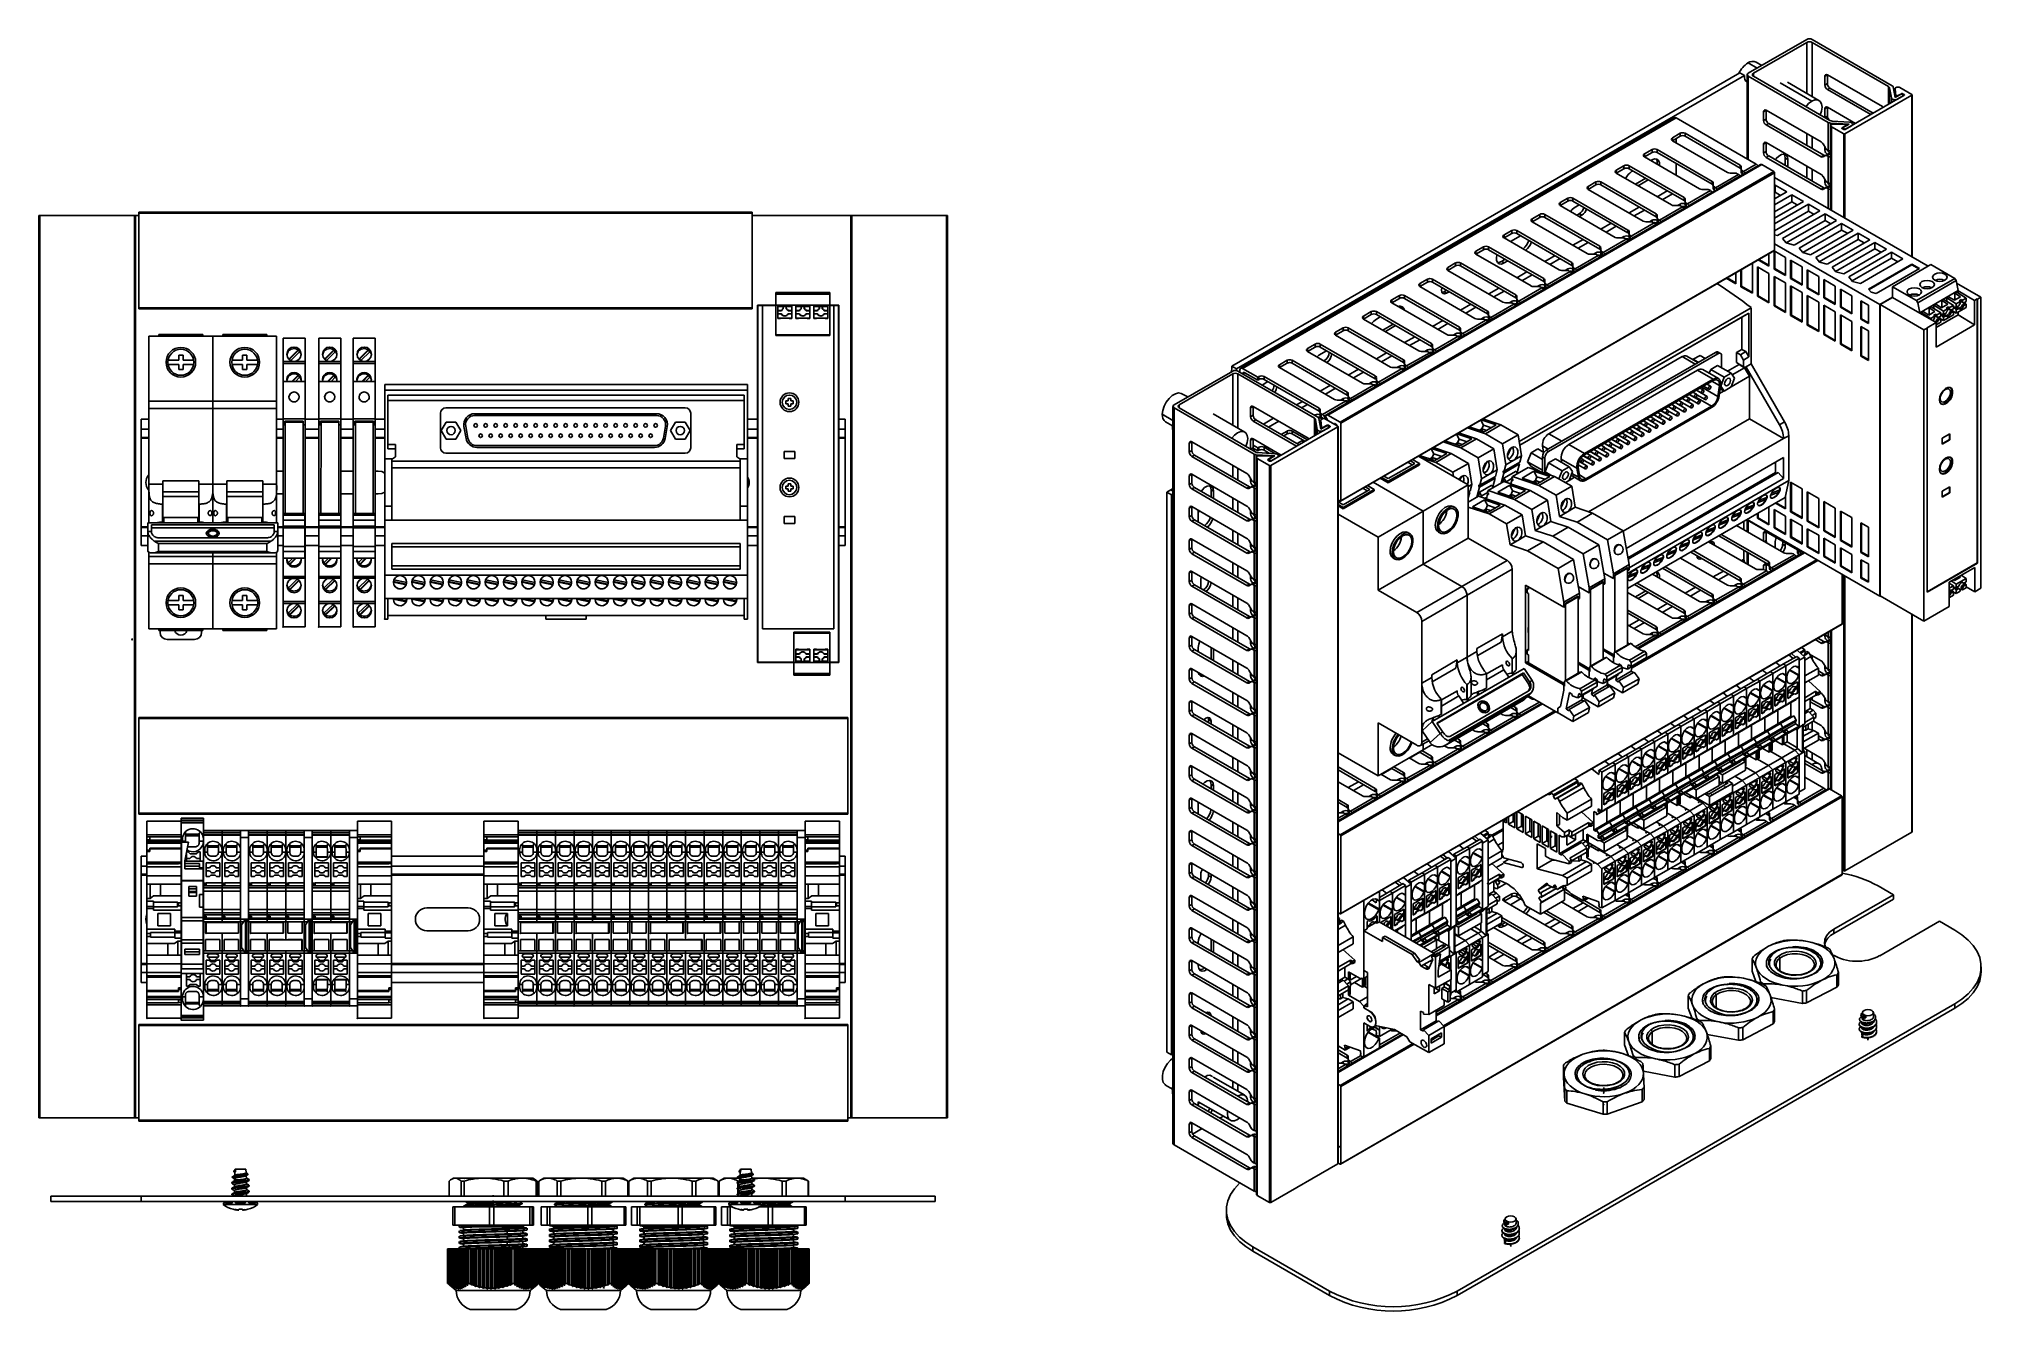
# Model space of a CAD drawing. Header units: millimetres. Extents: x 24 to 293, y 35 to 211.
import ezdxf

# ---------------------------------------------------------------- set-up
doc = ezdxf.new("R2010")
doc.units = ezdxf.units.MM
doc.header["$PDSIZE"] = -1

msp = doc.modelspace()

# ---------------------------------------------------------------- linework, layer by layer
at = {"color": 7, "linetype": 'Continuous', "lineweight": 25}
for p, q in [((261.18, 206.6), (269.31, 211.29)), ((269.31, 210.88), (261.89, 206.6)), ((269.31, 210.88), (269.31, 203.8)), ((270.02, 211.29), (281.11, 204.89)), ((280.63, 204.76), (270.02, 210.88)), ((270.02, 210.88), (270.02, 203.39)), ((262.42, 207.31), (261.15, 208.04)), ((263.08, 207.69), (262.27, 208.16)), ((189.66, 166.04), (260.01, 206.66)), ((190.29, 165.67), (260.65, 206.29)), ((260.01, 206.66), (260.65, 206.29)), ((260.84, 205.52), (261.03, 205.53)), ((261.03, 206.39), (261.03, 194.76)), ((272.27, 199.78), (261.18, 206.19)), ((261.18, 206.19), (261.18, 194.68)), ((261.89, 206.6), (261.89, 206.19)), ((261.89, 206.19), (272.5, 200.06)), ((269.98, 202.74), (265.6, 205.27)), ((270.98, 202.84), (266.6, 205.37)), ((272.14, 206.39), (271.79, 206.19)), ((271.79, 206.19), (271.79, 204.96)), ((272.14, 205.17), (271.79, 204.96)), ((279.77, 201.99), (272.14, 206.39)), ((272.14, 206.39), (272.14, 205.17)), ((272.49, 204.55), (272.14, 204.35)), ((272.49, 204.55), (278.5, 201.08)), ((280.63, 204.76), (280.63, 202.31)), ((281.01, 203.2), (280.77, 204.58)), ((280.77, 204.58), (280.77, 202.39)), ((281.25, 204.71), (281.51, 203.23)), ((282.17, 204.63), (283.86, 203.66)), ((272.14, 201.9), (271.79, 201.7)), ((272.14, 204.35), (278.15, 200.88)), ((276.03, 199.66), (272.14, 201.9)), ((272.14, 201.9), (272.14, 200.67)), ((274.58, 198.82), (282.78, 203.56)), ((283.86, 203.56), (274.58, 198.2)), ((281.01, 203.2), (281.01, 202.53)), ((281.51, 203.23), (282.39, 203.74)), ((281.52, 204.48), (281.52, 203.23)), ((281.62, 203.52), (281.52, 204.47)), ((281.52, 204.47), (281.52, 203.23)), ((281.62, 203.52), (281.62, 203.29)), ((282.4, 203.78), (281.81, 203.48)), ((281.81, 203.48), (281.81, 203.4)), ((282.75, 203.53), (281.86, 203.02)), ((282.39, 203.74), (282.75, 203.53)), ((282.4, 203.78), (282.4, 203.73)), ((282.78, 203.66), (282.57, 203.78)), ((282.57, 203.78), (282.57, 203.63)), ((282.78, 203.66), (282.78, 203.56)), ((283.86, 203.56), (283.86, 181.2)), ((283.9, 181.18), (283.9, 203.61)), ((250.96, 200.46), (190.86, 165.76)), ((251.21, 200.43), (191.11, 165.73)), ((251.21, 200.43), (262.3, 194.03)), ((263.66, 201.49), (263.3, 201.29)), ((263.3, 201.29), (263.3, 200.06)), ((263.66, 200.27), (263.3, 200.06)), ((271.29, 197.09), (263.66, 201.49)), ((263.66, 201.49), (263.66, 200.27)), ((264.01, 199.65), (263.66, 199.45)), ((263.66, 199.45), (271.29, 195.05)), ((264.01, 199.65), (271.64, 195.25)), ((271.79, 201.7), (271.79, 200.47)), ((272.14, 200.67), (271.79, 200.47)), ((272.27, 199.78), (272.27, 195.91)), ((275.15, 199.55), (272.57, 199.7)), ((272.57, 199.7), (272.57, 195.82)), ((272.6, 199.33), (272.6, 187.7)), ((274.4, 198.2), (272.71, 199.17)), ((272.71, 199.17), (272.71, 187.64)), ((272.8, 199.98), (275.2, 199.84)), ((273, 199.55), (274.63, 199.49)), ((274.71, 199.38), (274.19, 199.04)), ((274.26, 199.04), (275.15, 199.55)), ((275.5, 199.35), (274.62, 198.84)), ((274.71, 199.38), (274.71, 199.3)), ((274.74, 199.32), (274.74, 199.42)), ((275.65, 199.43), (275.65, 199.55)), ((251.74, 198.29), (250.68, 197.68)), ((251.74, 197.88), (250.68, 197.27)), ((250.68, 197.27), (250.68, 197.68)), ((250.68, 197.27), (258.31, 192.86)), ((251.21, 197.57), (251.21, 196.96)), ((251.74, 197.88), (251.74, 198.29)), ((260.08, 193.88), (252.45, 198.29)), ((252.45, 197.88), (252.45, 198.29)), ((260.08, 193.48), (252.45, 197.88)), ((263.66, 197), (263.3, 196.8)), ((263.3, 196.8), (263.3, 195.57)), ((271.29, 192.6), (263.66, 197)), ((263.66, 197), (263.66, 195.78)), ((269.31, 198.23), (269.31, 196.59)), ((270.02, 197.82), (270.02, 196.19)), ((271.86, 196.26), (271.54, 196.82)), ((274.19, 199.04), (274.19, 198.94)), ((274.19, 198.94), (274.4, 198.82)), ((274.62, 198.84), (274.26, 199.04)), ((274.26, 199.04), (274.26, 198.9)), ((274.4, 198.2), (274.4, 186.66)), ((274.58, 198.2), (274.58, 186.56)), ((262.86, 193.97), (202.75, 159.28)), ((263.05, 193.96), (202.94, 159.26)), ((243.96, 193.8), (242.9, 193.19)), ((243.96, 193.39), (243.96, 193.8)), ((252.3, 189.39), (244.67, 193.8)), ((244.67, 193.39), (244.67, 193.8)), ((247.85, 196.04), (246.79, 195.43)), ((247.85, 195.63), (246.79, 195.02)), ((246.79, 195.02), (246.79, 195.43)), ((246.79, 195.02), (254.42, 190.62)), ((247.68, 194.51), (247.85, 194.61)), ((247.85, 195.63), (247.85, 196.04)), ((256.19, 191.64), (248.56, 196.04)), ((248.56, 195.63), (248.56, 196.04)), ((256.19, 191.23), (248.56, 195.63)), ((251.21, 194.1), (251.21, 192.47)), ((260.08, 193.48), (260.08, 193.88)), ((262.3, 194.03), (260.53, 193.01)), ((262.52, 193.81), (260.76, 192.79)), ((262.52, 193.81), (262.54, 193.79)), ((263.05, 193.96), (264.74, 192.98)), ((263.66, 195.78), (263.3, 195.57)), ((264.01, 195.16), (263.66, 194.96)), ((263.66, 194.96), (271.29, 190.56)), ((264.01, 195.16), (271.64, 190.76)), ((266.13, 195.39), (266.04, 195.41)), ((266.31, 194.86), (266.66, 194.65)), ((266.31, 194.86), (266.31, 193.84)), ((266.66, 194.65), (266.66, 193.63)), ((269.31, 193.74), (269.31, 192.1)), ((271.64, 195.25), (271.29, 195.05)), ((271.54, 195.02), (271.86, 195.21)), ((271.79, 196.39), (271.79, 195.98)), ((271.99, 196.09), (271.79, 195.98)), ((272.21, 195.41), (271.86, 195.21)), ((272.27, 195.91), (272.11, 196)), ((272.46, 195.39), (272.11, 195.18)), ((272.27, 195.09), (272.11, 195.18)), ((272.49, 195.57), (272.24, 195.43)), ((272.27, 195.09), (272.27, 191.42)), ((272.5, 195.37), (272.46, 195.39)), ((272.49, 195.57), (272.6, 195.51)), ((272.6, 195.82), (272.57, 195.82)), ((272.57, 195.01), (272.57, 191.33)), ((272.6, 195.01), (272.57, 195.01)), ((264.74, 192.98), (204.64, 158.28)), ((264.83, 192.82), (204.73, 158.13)), ((240.07, 191.55), (239.01, 190.94)), ((240.07, 191.14), (239.01, 190.53)), ((240.07, 191.14), (240.07, 191.55)), ((248.41, 187.15), (240.78, 191.55)), ((240.78, 191.14), (240.78, 191.55)), ((248.41, 186.74), (240.78, 191.14)), ((243.96, 193.39), (242.9, 192.78)), ((242.9, 192.78), (242.9, 193.19)), ((242.9, 192.78), (250.53, 188.37)), ((252.3, 188.99), (244.67, 193.39)), ((245.02, 192.98), (245.2, 193.08)), ((246.97, 192.06), (245.55, 191.25)), ((247.32, 191.86), (245.91, 191.04)), ((256.19, 191.23), (256.19, 191.64)), ((256.34, 191.06), (256.34, 191.43)), ((256.34, 190.65), (256.34, 191.06)), ((259.83, 192.6), (256.64, 190.76)), ((260.05, 192.38), (256.87, 190.54)), ((258.66, 192.78), (259.31, 192.78)), ((259.83, 192.6), (259.66, 192.69)), ((260.05, 192.38), (260.47, 192.63)), ((260.06, 192.36), (260.05, 192.38)), ((260.22, 193.31), (260.22, 193.68)), ((260.22, 192.9), (260.22, 193.31)), ((260.53, 193.01), (260.37, 193.1)), ((260.37, 192.69), (260.37, 193.1)), ((260.41, 192.67), (260.37, 192.69)), ((260.77, 192.77), (260.76, 192.79)), ((264.83, 192.82), (264.83, 182.11)), ((286.12, 179.89), (264.83, 192.19)), ((264.93, 191.11), (264.83, 191.05)), ((266.52, 190.19), (264.93, 191.11)), ((264.93, 191.11), (264.93, 190.12)), ((270.02, 193.33), (270.02, 191.69)), ((271.86, 191.77), (271.54, 192.33)), ((271.79, 191.9), (271.79, 191.49)), ((271.99, 191.6), (271.79, 191.49)), ((272.27, 191.42), (272.11, 191.51)), ((272.49, 191.08), (272.24, 190.94)), ((272.49, 191.08), (272.6, 191.02)), ((272.6, 191.33), (272.57, 191.33)), ((236.18, 189.31), (235.12, 188.7)), ((236.18, 188.9), (235.12, 188.29)), ((235.12, 188.29), (235.12, 188.7)), ((236.18, 188.9), (236.18, 189.31)), ((244.52, 184.9), (236.89, 189.31)), ((236.89, 188.9), (236.89, 189.31)), ((244.52, 184.49), (236.89, 188.9)), ((237.07, 187.98), (237.78, 188.39)), ((239.01, 190.53), (239.01, 190.94)), ((239.01, 190.53), (246.64, 186.13)), ((249.97, 190.33), (248.56, 189.51)), ((250.68, 189.92), (249.27, 189.1)), ((251.74, 188.49), (251.39, 188.29)), ((251.74, 188.26), (251.74, 188.49)), ((252.3, 188.99), (252.3, 189.39)), ((252.45, 188.82), (252.45, 189.19)), ((252.45, 188.41), (252.45, 188.82)), ((252.45, 188.08), (252.45, 188.38)), ((252.75, 188.52), (252.59, 188.61)), ((252.59, 188.2), (252.59, 188.61)), ((255.94, 190.36), (252.75, 188.52)), ((256.16, 190.13), (252.98, 188.3)), ((254.77, 190.53), (255.42, 190.53)), ((255.94, 190.36), (255.77, 190.45)), ((256.16, 190.14), (256.58, 190.38)), ((256.17, 190.11), (256.16, 190.13)), ((256.64, 190.76), (256.48, 190.86)), ((256.48, 190.45), (256.48, 190.86)), ((256.52, 190.43), (256.48, 190.45)), ((256.88, 190.52), (256.87, 190.54)), ((264.83, 189.21), (266.52, 190.19)), ((264.83, 190.06), (264.93, 190.12)), ((267.23, 189.78), (264.83, 188.4)), ((264.83, 186.56), (268.82, 188.86)), ((264.83, 187.43), (267.23, 188.81)), ((269.52, 188.46), (264.83, 185.74)), ((264.93, 190.12), (265.67, 189.7)), ((268.82, 188.86), (267.23, 189.78)), ((267.23, 189.78), (267.23, 188.81)), ((267.23, 188.81), (267.98, 188.38)), ((271.12, 187.54), (269.52, 188.46)), ((269.52, 188.46), (269.52, 187.51)), ((271.64, 190.76), (271.29, 190.56)), ((271.54, 190.53), (271.86, 190.72)), ((272.21, 190.92), (271.86, 190.72)), ((272.46, 190.9), (272.11, 190.69)), ((272.27, 190.6), (272.11, 190.69)), ((272.27, 190.6), (272.27, 187.89)), ((272.5, 190.88), (272.46, 190.9)), ((272.6, 190.51), (272.57, 190.52)), ((272.57, 190.52), (272.57, 187.71)), ((24.38, 186.93), (24.38, 61.93)), ((24.5, 186.93), (24.38, 186.93)), ((24.5, 186.93), (24.5, 61.93)), ((37.63, 186.93), (24.5, 186.93)), ((37.63, 186.93), (37.63, 61.93)), ((37.75, 186.93), (37.63, 186.93)), ((37.75, 186.93), (37.75, 61.93)), ((37.75, 186.93), (38.21, 186.93)), ((123.21, 187.37), (38.21, 187.37)), ((38.21, 187.24), (38.21, 187.37)), ((123.21, 187.24), (38.21, 187.24)), ((38.21, 174.12), (38.21, 187.24)), ((123.21, 187.37), (123.21, 187.24)), ((123.21, 187.24), (123.21, 174.12)), ((123.21, 186.93), (136.88, 186.93)), ((136.88, 186.93), (136.88, 61.93)), ((137, 186.93), (136.88, 186.93)), ((137, 186.93), (137, 61.93)), ((150.13, 186.93), (137, 186.93)), ((150.13, 186.93), (150.13, 61.93)), ((150.25, 186.93), (150.13, 186.93)), ((150.25, 186.93), (150.25, 61.93)), ((232.3, 187.06), (231.24, 186.45)), ((232.3, 186.65), (231.24, 186.04)), ((231.24, 186.04), (231.24, 186.45)), ((231.24, 186.04), (238.86, 181.64)), ((232.3, 186.65), (232.3, 187.06)), ((240.63, 182.66), (233, 187.06)), ((233, 186.65), (233, 187.06)), ((240.63, 182.25), (233, 186.65)), ((235.12, 188.29), (242.75, 183.88)), ((237.78, 187.16), (237.42, 186.96)), ((237.78, 187.16), (238.13, 186.96)), ((238.13, 186.96), (237.78, 186.76)), ((242.2, 185.84), (240.78, 185.02)), ((246.09, 188.08), (244.67, 187.27)), ((248.16, 185.87), (244.98, 184.03)), ((246.79, 187.67), (245.38, 186.86)), ((247, 186.04), (247.64, 186.04)), ((247.85, 186.24), (247.5, 186.04)), ((247.85, 186.02), (247.85, 186.24)), ((248.16, 185.87), (248, 185.96)), ((248.41, 186.74), (248.41, 187.15)), ((248.56, 186.57), (248.56, 186.94)), ((248.56, 186.16), (248.56, 186.57)), ((248.56, 185.84), (248.56, 186.14)), ((248.66, 185.78), (248.56, 185.84)), ((248.87, 186.27), (248.7, 186.37)), ((248.7, 185.96), (248.7, 186.37)), ((248.74, 185.94), (248.7, 185.96)), ((252.05, 188.11), (248.87, 186.27)), ((252.27, 187.89), (249.09, 186.05)), ((249.1, 186.03), (249.09, 186.05)), ((250.89, 188.29), (251.53, 188.29)), ((252.05, 188.11), (251.89, 188.2)), ((252.28, 187.87), (252.27, 187.89)), ((252.55, 188.02), (252.45, 188.08)), ((252.63, 188.18), (252.59, 188.2)), ((252.99, 188.28), (252.98, 188.3)), ((264.83, 184.8), (269.52, 187.51)), ((265.22, 184.13), (271.12, 187.54)), ((271.82, 187.13), (265.93, 183.72)), ((266.44, 183.1), (271.82, 186.21)), ((267.52, 182.81), (273.41, 186.21)), ((274.12, 185.8), (268.22, 182.4)), ((269.52, 187.51), (270.3, 187.07)), ((273.41, 186.21), (271.82, 187.13)), ((271.82, 187.13), (271.82, 186.21)), ((271.82, 186.21), (272.62, 185.75)), ((275.71, 184.88), (274.12, 185.8)), ((274.12, 185.8), (274.12, 184.9)), ((228.41, 184.82), (227.35, 184.21)), ((228.41, 184.41), (227.35, 183.8)), ((227.35, 183.8), (227.35, 184.21)), ((227.35, 183.8), (234.98, 179.39)), ((228.23, 183.29), (229.64, 184.1)), ((228.41, 184.41), (228.41, 184.82)), ((236.74, 180.41), (229.11, 184.82)), ((229.11, 184.41), (229.11, 184.82)), ((236.74, 180), (229.11, 184.41)), ((238.31, 183.59), (236.89, 182.78)), ((239.01, 183.18), (237.6, 182.37)), ((244.27, 183.62), (241.09, 181.78)), ((244.49, 183.4), (241.31, 181.56)), ((242.9, 185.43), (241.49, 184.61)), ((243.11, 183.8), (243.75, 183.8)), ((243.96, 184), (243.61, 183.8)), ((243.96, 183.77), (243.96, 184)), ((244.27, 183.62), (244.11, 183.71)), ((244.51, 183.38), (244.49, 183.4)), ((244.52, 184.49), (244.52, 184.9)), ((244.67, 184.33), (244.67, 184.7)), ((244.67, 183.92), (244.67, 184.33)), ((244.67, 183.59), (244.67, 183.89)), ((244.77, 183.53), (244.67, 183.59)), ((244.98, 184.03), (244.81, 184.12)), ((244.81, 183.71), (244.81, 184.12)), ((244.85, 183.69), (244.81, 183.71)), ((248.38, 185.64), (245.2, 183.81)), ((245.21, 183.79), (245.2, 183.81)), ((248.39, 185.62), (248.38, 185.64)), ((264.83, 184.24), (265.22, 184.13)), ((264.83, 183), (279.41, 174.59)), ((265.93, 183.72), (266.43, 183.1)), ((266.43, 183.1), (267.52, 182.81)), ((268.72, 181.78), (274.12, 184.9)), ((269.81, 181.48), (275.71, 184.88)), ((276.42, 184.48), (270.52, 181.07)), ((271, 180.47), (276.42, 183.6)), ((272.11, 180.15), (278.01, 183.56)), ((278.72, 183.15), (272.82, 179.74)), ((274.12, 184.9), (274.94, 184.44)), ((278.01, 183.56), (276.42, 184.48)), ((276.42, 184.48), (276.42, 183.6)), ((276.42, 183.6), (277.26, 183.12)), ((280.31, 182.23), (278.72, 183.15)), ((278.72, 183.15), (278.72, 182.29)), ((204.7, 147.35), (264.8, 182.05)), ((264.83, 182.11), (204.73, 147.41)), ((220.63, 180.33), (219.57, 179.71)), ((220.63, 179.92), (220.63, 180.33)), ((228.97, 175.92), (221.34, 180.33)), ((221.34, 179.92), (221.34, 180.33)), ((224.52, 182.57), (223.46, 181.96)), ((224.52, 182.16), (223.46, 181.55)), ((223.46, 181.55), (223.46, 181.96)), ((223.46, 181.55), (231.09, 177.15)), ((224.52, 182.16), (224.52, 182.57)), ((232.85, 178.17), (225.22, 182.57)), ((225.22, 182.16), (225.22, 182.57)), ((232.85, 177.76), (225.22, 182.16)), ((227.52, 180.84), (226.99, 180.53)), ((226.99, 180.53), (227.35, 180.33)), ((227.88, 180.63), (227.35, 180.33)), ((234.42, 181.35), (233, 180.53)), ((235.13, 180.94), (233.71, 180.12)), ((236.74, 180), (236.74, 180.41)), ((240.38, 181.37), (237.2, 179.54)), ((240.6, 181.15), (237.42, 179.32)), ((239.22, 181.55), (239.86, 181.55)), ((240.07, 181.75), (239.73, 181.55)), ((240.07, 181.53), (240.07, 181.75)), ((240.38, 181.37), (240.22, 181.47)), ((240.62, 181.13), (240.6, 181.15)), ((240.63, 182.25), (240.63, 182.66)), ((240.78, 182.08), (240.78, 182.45)), ((240.78, 181.67), (240.78, 182.08)), ((240.78, 181.35), (240.78, 181.65)), ((240.88, 181.29), (240.78, 181.35)), ((241.09, 181.78), (240.93, 181.88)), ((240.93, 181.47), (240.93, 181.88)), ((240.96, 181.45), (240.93, 181.47)), ((241.32, 181.54), (241.31, 181.56)), ((262.56, 180.76), (264.04, 179.9)), ((264.04, 180.01), (262.66, 180.81)), ((264.04, 179.9), (264.04, 181.61)), ((264.75, 182.02), (264.75, 179.49)), ((266.34, 181.11), (264.76, 182.02)), ((264.85, 179.55), (264.85, 181.97)), ((266.34, 178.58), (266.34, 181.11)), ((267.05, 180.7), (267.05, 178.17)), ((268.64, 179.78), (267.05, 180.7)), ((267.15, 178.22), (267.15, 180.64)), ((268.22, 182.4), (268.73, 181.77)), ((268.73, 181.77), (269.81, 181.48)), ((270.52, 181.07), (271.03, 180.44)), ((271.03, 180.44), (272.11, 180.15)), ((273.29, 179.16), (278.72, 182.29)), ((274.41, 178.83), (280.31, 182.23)), ((281.02, 181.82), (275.12, 178.42)), ((275.58, 177.85), (281.02, 180.99)), ((276.71, 177.5), (282.61, 180.9)), ((278.72, 182.29), (279.58, 181.81)), ((282.61, 180.9), (281.02, 181.82)), ((281.02, 181.82), (281.02, 180.99)), ((281.02, 180.99), (281.89, 180.49)), ((216.74, 178.08), (215.68, 177.47)), ((216.74, 177.67), (215.68, 177.06)), ((216.74, 177.67), (216.74, 178.08)), ((225.08, 173.68), (217.45, 178.08)), ((217.45, 177.67), (217.45, 178.08)), ((225.08, 173.27), (217.45, 177.67)), ((220.63, 179.92), (219.57, 179.31)), ((219.57, 179.31), (219.57, 179.71)), ((219.57, 179.31), (227.2, 174.9)), ((228.97, 175.51), (221.34, 179.92)), ((230.53, 179.1), (229.12, 178.29)), ((231.24, 178.69), (229.82, 177.88)), ((232.85, 177.76), (232.85, 178.17)), ((233, 177.59), (233, 177.96)), ((233, 177.18), (233, 177.59)), ((236.49, 179.13), (233.31, 177.29)), ((236.72, 178.91), (233.53, 177.07)), ((235.33, 179.31), (235.98, 179.31)), ((236.18, 179.51), (235.84, 179.31)), ((236.18, 179.28), (236.18, 179.51)), ((236.49, 179.13), (236.33, 179.22)), ((236.73, 178.89), (236.72, 178.91)), ((236.89, 179.84), (236.89, 180.21)), ((236.89, 179.43), (236.89, 179.84)), ((236.89, 179.1), (236.89, 179.4)), ((236.99, 179.04), (236.89, 179.1)), ((237.2, 179.54), (237.04, 179.63)), ((237.04, 179.22), (237.04, 179.63)), ((237.07, 179.2), (237.04, 179.22)), ((237.43, 179.3), (237.42, 179.32)), ((258.14, 178.21), (259.45, 177.45)), ((259.45, 177.56), (258.24, 178.26)), ((259.45, 177.45), (259.45, 178.96)), ((260.16, 179.37), (260.16, 177.04)), ((260.25, 177.1), (260.25, 179.42)), ((261.75, 180.21), (261.68, 180.25)), ((261.75, 176.13), (261.75, 180.21)), ((264.04, 178.88), (262.45, 179.8)), ((262.45, 179.8), (262.45, 175.72)), ((262.55, 175.77), (262.55, 179.75)), ((264.04, 174.8), (264.04, 178.88)), ((264.85, 179.55), (264.75, 179.49)), ((264.75, 179.49), (266.34, 178.58)), ((266.34, 177.56), (264.75, 178.47)), ((264.75, 178.47), (264.75, 174.39)), ((266.34, 178.69), (264.85, 179.55)), ((264.85, 174.45), (264.85, 178.42)), ((267.15, 178.22), (267.05, 178.17)), ((267.05, 178.17), (268.64, 177.25)), ((268.64, 177.36), (267.15, 178.22)), ((268.64, 177.25), (268.64, 179.78)), ((270.94, 178.45), (269.35, 179.37)), ((269.35, 179.37), (269.35, 176.84)), ((269.44, 176.9), (269.44, 179.32)), ((270.94, 175.92), (270.94, 178.45)), ((273.24, 177.13), (271.65, 178.05)), ((271.65, 178.05), (271.65, 175.51)), ((271.74, 175.57), (271.74, 177.99)), ((272.82, 179.74), (273.33, 179.12)), ((273.33, 179.12), (274.41, 178.83)), ((275.12, 178.42), (275.62, 177.79)), ((275.62, 177.79), (276.71, 177.5)), ((283.86, 180.18), (277.86, 176.71)), ((283.86, 180.07), (277.92, 176.64)), ((278.89, 176.12), (284.89, 179.59)), ((281.18, 177.04), (286.49, 180.1)), ((284.89, 179.59), (283.86, 180.18)), ((283.86, 180.18), (283.86, 180.07)), ((284.79, 179.53), (283.86, 180.07)), ((289.79, 178.19), (284.49, 175.13)), ((289.97, 177.89), (284.66, 174.83)), ((286.49, 180.1), (289.79, 178.19)), ((289.97, 177.89), (289.79, 178.19)), ((290.25, 176.5), (289.97, 177.89)), ((133.95, 176.24), (126.45, 176.24)), ((126.45, 176.24), (126.45, 175.99)), ((126.45, 175.99), (126.45, 174.49)), ((133.95, 175.99), (126.45, 175.99)), ((133.95, 175.99), (133.95, 176.24)), ((133.95, 174.49), (133.95, 175.99)), ((212.85, 175.84), (211.79, 175.22)), ((212.85, 175.43), (211.79, 174.82)), ((211.79, 174.82), (211.79, 175.22)), ((212.85, 175.43), (212.85, 175.84)), ((221.19, 171.43), (213.56, 175.84)), ((213.56, 175.43), (213.56, 175.84)), ((221.19, 171.02), (213.56, 175.43)), ((215.68, 177.06), (215.68, 177.47)), ((215.68, 177.06), (223.31, 172.66)), ((219.39, 176.55), (219.04, 176.35)), ((219.04, 176.35), (219.39, 176.14)), ((219.75, 176.35), (219.39, 176.14)), ((226.64, 176.86), (225.23, 176.04)), ((227.35, 176.45), (225.93, 175.63)), ((228.41, 175.02), (228.06, 174.82)), ((228.41, 174.79), (228.41, 175.02)), ((228.97, 175.51), (228.97, 175.92)), ((229.11, 175.35), (229.11, 175.72)), ((229.11, 174.94), (229.11, 175.35)), ((229.11, 174.61), (229.11, 174.91)), ((229.42, 175.05), (229.26, 175.14)), ((229.26, 174.73), (229.26, 175.14)), ((232.6, 176.88), (229.42, 175.05)), ((232.83, 176.66), (229.64, 174.83)), ((231.44, 177.06), (232.09, 177.06)), ((232.3, 177.26), (231.95, 177.06)), ((232.3, 177.04), (232.3, 177.26)), ((232.6, 176.88), (232.44, 176.98)), ((232.84, 176.64), (232.83, 176.66)), ((233, 176.86), (233, 177.16)), ((233.1, 176.8), (233, 176.86)), ((233.31, 177.29), (233.15, 177.39)), ((233.15, 176.98), (233.15, 177.39)), ((233.18, 176.96), (233.15, 176.98)), ((233.55, 177.05), (233.53, 177.07)), ((260.25, 177.1), (260.16, 177.04)), ((260.16, 177.04), (261.75, 176.13)), ((261.75, 176.24), (260.25, 177.1)), ((262.55, 175.77), (262.45, 175.72)), ((262.45, 175.72), (264.04, 174.8)), ((264.04, 174.91), (262.55, 175.77)), ((266.34, 173.47), (266.34, 177.56)), ((268.64, 176.23), (267.05, 177.15)), ((267.05, 177.15), (267.05, 173.06)), ((267.15, 173.12), (267.15, 177.09)), ((268.64, 172.15), (268.64, 176.23)), ((269.44, 176.9), (269.35, 176.84)), ((269.35, 176.84), (270.94, 175.92)), ((270.94, 174.9), (269.35, 175.82)), ((269.35, 175.82), (269.35, 171.74)), ((270.94, 176.03), (269.44, 176.9)), ((269.44, 171.79), (269.44, 175.77)), ((270.94, 170.82), (270.94, 174.9)), ((271.74, 175.57), (271.65, 175.51)), ((271.65, 175.51), (273.24, 174.6)), ((273.24, 174.71), (271.74, 175.57)), ((273.24, 174.6), (273.24, 177.13)), ((275.54, 175.8), (273.94, 176.72)), ((273.94, 176.72), (273.94, 174.19)), ((274.04, 174.24), (274.04, 176.66)), ((275.54, 173.27), (275.54, 175.8)), ((277.82, 174.48), (276.79, 175.08)), ((276.79, 175.08), (276.79, 172.54)), ((276.89, 172.6), (276.89, 175.02)), ((277.86, 176.71), (278.19, 176.31)), ((278.19, 176.31), (278.89, 176.12)), ((281.18, 175.61), (279.41, 174.59)), ((279.44, 174.57), (281.18, 175.57)), ((284.49, 175.13), (281.18, 177.04)), ((281.18, 177.04), (281.18, 175.61)), ((281.18, 175.57), (281.18, 175.61)), ((281.18, 175.57), (284.95, 173.4)), ((284.49, 175.13), (284.66, 174.83)), ((284.95, 173.44), (290.25, 176.5)), ((288.02, 175.12), (288.29, 175.28)), ((288.02, 175.12), (288.02, 174.17)), ((288.82, 174.63), (288.02, 175.12)), ((288.29, 175.28), (289.62, 174.46)), ((288.68, 175.5), (288.94, 175.65)), ((288.68, 175.5), (288.68, 175.04)), ((290, 174.68), (288.68, 175.5)), ((288.94, 175.65), (289.74, 175.16)), ((289.74, 175.16), (290.59, 175.65)), ((289.79, 176.14), (290.06, 176.3)), ((289.79, 176.14), (289.79, 175.19)), ((290.59, 175.65), (289.79, 176.14)), ((290, 174.68), (290.54, 174.99)), ((290.04, 177.55), (293.41, 175.61)), ((290.06, 176.3), (291.38, 175.48)), ((290.25, 176.46), (290.25, 176.5)), ((290.25, 176.18), (290.25, 176.46)), ((292.53, 175.14), (290.25, 176.46)), ((290.66, 175.27), (290.38, 175.11)), ((290.38, 175.11), (290.54, 174.99)), ((290.54, 174.99), (290.54, 174.72)), ((290.66, 175.27), (290.85, 175.17)), ((290.66, 175.27), (290.66, 174.99)), ((291.38, 175.48), (290.85, 175.17)), ((290.85, 174.9), (290.85, 175.17)), ((291.38, 175.01), (291.03, 174.8)), ((291.21, 174.91), (291.21, 174.76)), ((291.38, 175.48), (291.38, 175.01)), ((292.91, 175.36), (292.53, 175.14)), ((292.53, 175.14), (292.53, 171.75)), ((292.91, 138.78), (292.91, 175.36)), ((292.91, 175.36), (292.95, 175.34)), ((292.95, 175.34), (293.41, 175.61)), ((292.95, 138.76), (292.95, 175.34)), ((293.41, 175.61), (293.41, 135.27)), ((123.21, 174.12), (38.21, 174.12)), ((38.21, 173.99), (38.21, 174.12)), ((123.21, 173.99), (38.21, 173.99)), ((123.21, 174.12), (123.21, 173.99)), ((123.94, 124.99), (123.94, 174.49)), ((126.45, 174.49), (123.94, 174.49)), ((123.99, 174.44), (124.64, 174.44)), ((123.99, 125.04), (123.99, 174.44)), ((124.64, 174.44), (124.64, 129.64)), ((126.45, 174.44), (124.64, 174.44)), ((126.45, 174.49), (133.95, 174.49)), ((126.45, 174.49), (126.45, 174.44)), ((126.45, 174.44), (126.45, 170.28)), ((126.73, 174.38), (127.1, 174.38)), ((126.73, 174.31), (126.73, 174.38)), ((126.73, 174.31), (127.48, 174.31)), ((126.73, 173.73), (126.73, 174.31)), ((126.73, 173.71), (126.73, 173.73)), ((126.73, 173.73), (127.23, 173.73)), ((126.73, 173.71), (127.24, 173.71)), ((126.73, 173.71), (126.73, 173.31)), ((126.73, 173.29), (126.73, 173.31)), ((127.24, 173.31), (126.73, 173.31)), ((127.23, 173.29), (126.73, 173.29)), ((126.73, 172.71), (126.73, 173.29)), ((126.73, 172.71), (128.68, 172.71)), ((126.73, 172.65), (126.73, 172.71)), ((127.1, 172.65), (126.73, 172.65)), ((127.1, 174.38), (127.1, 174.34)), ((127.1, 174.34), (128.3, 174.34)), ((127.1, 172.69), (128.3, 172.69)), ((127.1, 172.69), (127.1, 172.65)), ((127.5, 174.32), (127.48, 174.31)), ((127.48, 174.31), (127.48, 173.98)), ((127.5, 173.97), (127.5, 174.32)), ((127.9, 174.32), (127.5, 174.32)), ((127.9, 174.32), (127.9, 173.97)), ((127.9, 174.32), (127.92, 174.31)), ((127.92, 173.98), (127.92, 174.31)), ((128.68, 174.31), (127.92, 174.31)), ((128.68, 173.71), (128.16, 173.71)), ((128.16, 173.31), (128.68, 173.31)), ((128.68, 173.73), (128.17, 173.73)), ((128.17, 173.29), (128.68, 173.29)), ((128.3, 174.34), (128.3, 174.38)), ((128.3, 174.38), (128.68, 174.38)), ((128.3, 172.65), (128.3, 172.69)), ((128.68, 172.65), (128.3, 172.65)), ((128.68, 174.38), (128.68, 174.31)), ((128.68, 174.31), (128.68, 173.73)), ((128.68, 173.73), (128.68, 173.71)), ((128.68, 173.71), (128.68, 173.31)), ((128.68, 173.31), (128.68, 173.29)), ((128.68, 172.71), (128.68, 173.29)), ((128.68, 172.71), (128.68, 172.65)), ((129.23, 174.31), (129.23, 174.38)), ((129.23, 174.38), (129.6, 174.38)), ((129.23, 174.31), (129.98, 174.31)), ((129.23, 173.73), (129.23, 174.31)), ((129.23, 173.71), (129.23, 173.73)), ((129.23, 173.73), (129.73, 173.73)), ((129.23, 173.71), (129.74, 173.71)), ((129.23, 173.71), (129.23, 173.31)), ((129.23, 173.29), (129.23, 173.31)), ((129.74, 173.31), (129.23, 173.31)), ((129.23, 172.71), (129.23, 173.29)), ((129.73, 173.29), (129.23, 173.29)), ((129.23, 172.71), (131.18, 172.71)), ((129.23, 172.65), (129.23, 172.71)), ((129.6, 172.65), (129.23, 172.65)), ((129.6, 174.38), (129.6, 174.34)), ((129.6, 174.34), (130.8, 174.34)), ((129.6, 172.69), (130.8, 172.69)), ((129.6, 172.69), (129.6, 172.65)), ((130, 174.32), (129.98, 174.31)), ((129.98, 174.31), (129.98, 173.98)), ((130, 173.97), (130, 174.32)), ((130.4, 174.32), (130, 174.32)), ((130.4, 174.32), (130.4, 173.97)), ((130.4, 174.32), (130.42, 174.31)), ((131.18, 174.31), (130.42, 174.31)), ((130.42, 173.98), (130.42, 174.31)), ((131.18, 173.71), (130.66, 173.71)), ((130.66, 173.31), (131.18, 173.31)), ((131.18, 173.73), (130.67, 173.73)), ((130.67, 173.29), (131.18, 173.29)), ((130.8, 174.34), (130.8, 174.38)), ((130.8, 174.38), (131.18, 174.38)), ((130.8, 172.65), (130.8, 172.69)), ((131.18, 172.65), (130.8, 172.65)), ((131.18, 174.38), (131.18, 174.31)), ((131.18, 174.31), (131.18, 173.73)), ((131.18, 173.73), (131.18, 173.71)), ((131.18, 173.71), (131.18, 173.31)), ((131.18, 173.31), (131.18, 173.29)), ((131.18, 172.71), (131.18, 173.29)), ((131.18, 172.71), (131.18, 172.65)), ((131.73, 174.31), (131.73, 174.38)), ((131.73, 174.38), (132.1, 174.38)), ((131.73, 174.31), (132.48, 174.31)), ((131.73, 173.73), (131.73, 174.31)), ((131.73, 173.71), (131.73, 173.73)), ((131.73, 173.73), (132.23, 173.73)), ((131.73, 173.71), (132.24, 173.71)), ((131.73, 173.71), (131.73, 173.31)), ((131.73, 173.29), (131.73, 173.31)), ((132.24, 173.31), (131.73, 173.31)), ((131.73, 172.71), (131.73, 173.29)), ((132.23, 173.29), (131.73, 173.29)), ((131.73, 172.71), (133.68, 172.71)), ((131.73, 172.65), (131.73, 172.71)), ((132.1, 172.65), (131.73, 172.65)), ((132.1, 174.38), (132.1, 174.34)), ((132.1, 174.34), (133.3, 174.34)), ((132.1, 172.69), (133.3, 172.69)), ((132.1, 172.69), (132.1, 172.65)), ((132.5, 174.32), (132.48, 174.31)), ((132.48, 174.31), (132.48, 173.98)), ((132.9, 174.32), (132.5, 174.32)), ((132.5, 173.97), (132.5, 174.32)), ((132.9, 174.32), (132.92, 174.31)), ((132.9, 174.32), (132.9, 173.97)), ((133.68, 174.31), (132.92, 174.31)), ((132.92, 173.98), (132.92, 174.31)), ((133.68, 173.71), (133.16, 173.71)), ((133.16, 173.31), (133.68, 173.31)), ((133.68, 173.73), (133.17, 173.73)), ((133.17, 173.29), (133.68, 173.29)), ((133.3, 174.34), (133.3, 174.38)), ((133.3, 174.38), (133.68, 174.38)), ((133.3, 172.65), (133.3, 172.69)), ((133.68, 172.65), (133.3, 172.65)), ((133.68, 174.38), (133.68, 174.31)), ((133.68, 174.31), (133.68, 173.73)), ((133.68, 173.73), (133.68, 173.71)), ((133.68, 173.71), (133.68, 173.31)), ((133.68, 173.31), (133.68, 173.29)), ((133.68, 172.71), (133.68, 173.29)), ((133.68, 172.71), (133.68, 172.65)), ((133.95, 174.44), (133.95, 174.49)), ((135.19, 174.49), (133.95, 174.49)), ((133.95, 174.44), (133.95, 170.28)), ((134.49, 174.44), (133.95, 174.44)), ((134.49, 174.44), (135.14, 174.44)), ((134.49, 129.64), (134.49, 174.44)), ((135.14, 174.44), (135.14, 125.04)), ((135.19, 174.49), (135.19, 124.99)), ((208.96, 173.59), (207.9, 172.98)), ((208.96, 173.18), (207.9, 172.57)), ((207.9, 172.57), (207.9, 172.98)), ((207.9, 172.57), (215.53, 168.17)), ((208.96, 173.18), (208.96, 173.59)), ((217.3, 169.19), (209.67, 173.59)), ((209.67, 173.18), (209.67, 173.59)), ((217.3, 168.78), (209.67, 173.18)), ((209.67, 172.57), (210.2, 172.88)), ((211.79, 174.82), (219.42, 170.41)), ((218.86, 172.37), (217.45, 171.55)), ((222.75, 174.61), (221.34, 173.8)), ((224.82, 172.39), (221.64, 170.56)), ((223.46, 174.2), (222.04, 173.39)), ((223.66, 172.57), (224.31, 172.57)), ((224.52, 172.77), (224.17, 172.57)), ((224.52, 172.55), (224.52, 172.77)), ((224.82, 172.39), (224.66, 172.49)), ((225.08, 173.27), (225.08, 173.68)), ((225.22, 173.1), (225.22, 173.47)), ((225.22, 172.69), (225.22, 173.1)), ((225.22, 172.37), (225.22, 172.67)), ((225.33, 172.31), (225.22, 172.37)), ((225.53, 172.8), (225.37, 172.9)), ((225.37, 172.49), (225.37, 172.9)), ((225.4, 172.47), (225.37, 172.49)), ((228.71, 174.64), (225.53, 172.8)), ((228.94, 174.42), (225.76, 172.58)), ((225.77, 172.56), (225.76, 172.58)), ((227.55, 174.82), (228.2, 174.82)), ((228.71, 174.64), (228.55, 174.73)), ((228.95, 174.4), (228.94, 174.42)), ((229.21, 174.55), (229.11, 174.61)), ((229.29, 174.71), (229.26, 174.73)), ((261.58, 174.14), (229.45, 155.6)), ((229.54, 155.08), (261.26, 173.39)), ((229.54, 155.08), (260.75, 173.09)), ((229.66, 174.81), (229.64, 174.83)), ((260.3, 168.37), (260.3, 172.83)), ((261.26, 173.39), (260.75, 173.09)), ((261.26, 173.39), (261.26, 167.32)), ((261.58, 174.14), (261.58, 166.36)), ((264.85, 174.45), (264.75, 174.39)), ((264.75, 174.39), (266.34, 173.47)), ((266.34, 173.58), (264.85, 174.45)), ((267.15, 173.12), (267.05, 173.06)), ((267.05, 173.06), (268.64, 172.15)), ((268.64, 172.26), (267.15, 173.12)), ((273.24, 173.58), (271.65, 174.49)), ((271.65, 174.49), (271.65, 170.41)), ((271.74, 170.47), (271.74, 174.44)), ((273.24, 169.49), (273.24, 173.58)), ((274.04, 174.24), (273.94, 174.19)), ((273.94, 174.19), (275.54, 173.27)), ((275.54, 172.25), (273.94, 173.17)), ((273.94, 173.17), (273.94, 169.08)), ((275.54, 173.38), (274.04, 174.24)), ((274.04, 169.14), (274.04, 173.11)), ((275.54, 168.17), (275.54, 172.25)), ((276.89, 172.6), (276.79, 172.54)), ((276.79, 172.54), (277.82, 171.95)), ((277.82, 172.06), (276.89, 172.6)), ((277.82, 171.95), (277.82, 174.48)), ((279.41, 134.17), (279.41, 174.59)), ((279.44, 134.23), (279.44, 174.57)), ((279.44, 174.57), (285.52, 171.06)), ((284.66, 174.83), (284.95, 173.44)), ((284.95, 173.44), (284.95, 173.4)), ((287.23, 172.08), (284.95, 173.4)), ((285.14, 173.46), (285.41, 173.61)), ((285.14, 173.46), (285.14, 173.29)), ((286.47, 172.64), (285.14, 173.46)), ((285.41, 173.61), (286.2, 173.12)), ((286.2, 173.12), (287.05, 173.61)), ((286.26, 174.1), (286.52, 174.26)), ((287.05, 173.61), (286.26, 174.1)), ((286.26, 174.1), (286.26, 173.15)), ((286.47, 172.64), (287, 172.95)), ((286.47, 172.52), (286.47, 172.64)), ((286.52, 174.26), (287.85, 173.44)), ((286.77, 172.35), (286.82, 172.38)), ((287.12, 173.23), (286.84, 173.07)), ((286.84, 173.07), (287, 172.95)), ((286.91, 174.48), (287.18, 174.63)), ((286.91, 174.48), (286.91, 174.02)), ((288.24, 173.66), (286.91, 174.48)), ((287, 172.95), (287, 172.68)), ((287.12, 173.23), (287.32, 173.13)), ((287.12, 173.23), (287.12, 172.95)), ((287.18, 174.63), (287.97, 174.14)), ((290.25, 173.16), (287.23, 171.41)), ((287.31, 172.51), (287.67, 172.72)), ((287.85, 173.44), (287.32, 173.13)), ((287.32, 172.86), (287.32, 173.13)), ((287.85, 172.97), (287.49, 172.76)), ((287.49, 172.4), (287.85, 172.6)), ((287.67, 172.86), (287.67, 172.72)), ((287.67, 172.72), (287.85, 172.6)), ((287.85, 173.44), (287.85, 172.97)), ((287.85, 172.13), (287.85, 172.6)), ((287.85, 172.57), (288.24, 172.36)), ((287.97, 174.14), (288.82, 174.63)), ((288.06, 173.28), (288.24, 173.19)), ((288.06, 173.28), (288.06, 172.95)), ((288.43, 173.16), (288.06, 172.95)), ((288.24, 172.83), (288.06, 172.95)), ((288.24, 173.66), (288.77, 173.97)), ((288.24, 173.19), (288.24, 173.66)), ((288.24, 173.19), (288.59, 173.4)), ((288.24, 172.36), (289.62, 173.15)), ((288.59, 173.03), (288.24, 172.83)), ((288.24, 172.36), (288.24, 172.83)), ((288.89, 174.25), (288.61, 174.09)), ((288.61, 174.09), (288.77, 173.97)), ((288.77, 173.97), (288.77, 173.7)), ((288.89, 174.25), (289.08, 174.15)), ((288.89, 174.25), (288.89, 173.97)), ((289.07, 173.53), (289.44, 173.74)), ((289.62, 174.46), (289.08, 174.15)), ((289.08, 173.88), (289.08, 174.15)), ((289.62, 173.99), (289.26, 173.78)), ((289.26, 173.42), (289.62, 173.62)), ((289.44, 173.88), (289.44, 173.74)), ((289.44, 173.74), (289.62, 173.62)), ((289.62, 174.46), (289.62, 173.99)), ((289.62, 173.15), (289.62, 173.62)), ((289.62, 173.59), (290, 173.38)), ((289.83, 174.3), (290, 174.21)), ((289.83, 174.3), (289.83, 173.97)), ((290.19, 174.18), (289.83, 173.97)), ((290, 173.85), (289.83, 173.97)), ((290, 174.21), (290, 174.68)), ((290, 174.21), (290.36, 174.42)), ((290, 173.38), (291.38, 174.17)), ((290.36, 174.05), (290, 173.85)), ((290, 173.38), (290, 173.85)), ((290.25, 173.16), (290.25, 173.52)), ((292.53, 171.75), (290.25, 173.16)), ((290.84, 174.55), (291.21, 174.76)), ((291.03, 174.44), (291.38, 174.65)), ((291.21, 174.76), (291.38, 174.65)), ((291.38, 174.17), (291.38, 174.65)), ((48.47, 170.18), (39.62, 170.18)), ((39.62, 170.18), (39.62, 161.18)), ((41, 170.18), (41, 170.43)), ((47.1, 170.43), (41, 170.43)), ((47.1, 170.18), (47.1, 170.43)), ((57.32, 170.18), (48.47, 170.18)), ((48.47, 170.18), (48.47, 161.18)), ((55.95, 170.43), (49.85, 170.43)), ((49.85, 170.18), (49.85, 170.43)), ((55.95, 170.18), (55.95, 170.43)), ((57.32, 170.18), (57.32, 161.18)), ((58.2, 169.93), (61.25, 169.93)), ((58.2, 166.7), (58.2, 169.93)), ((61.25, 166.7), (61.25, 169.93)), ((63.15, 169.93), (66.2, 169.93)), ((63.15, 166.7), (63.15, 169.93)), ((66.2, 166.7), (66.2, 169.93)), ((67.92, 169.93), (70.97, 169.93)), ((67.92, 166.7), (67.92, 169.93)), ((70.97, 166.7), (70.97, 169.93)), ((133.95, 170.39), (126.45, 170.39)), ((126.45, 170.28), (133.95, 170.28)), ((205.07, 171.35), (204.01, 170.73)), ((205.07, 170.94), (204.01, 170.33)), ((204.01, 170.33), (204.01, 170.73)), ((204.01, 170.33), (211.64, 165.92)), ((205.07, 170.94), (205.07, 171.35)), ((213.41, 166.94), (205.78, 171.35)), ((205.78, 170.94), (205.78, 171.35)), ((213.41, 166.53), (205.78, 170.94)), ((211.97, 171.86), (210.55, 171.04)), ((212.32, 171.65), (210.91, 170.84)), ((214.97, 170.12), (213.56, 169.3)), ((215.68, 169.71), (214.27, 168.9)), ((220.93, 170.15), (217.75, 168.31)), ((221.16, 169.93), (217.98, 168.09)), ((219.57, 171.96), (218.16, 171.14)), ((219.77, 170.33), (220.42, 170.33)), ((220.63, 170.53), (220.28, 170.33)), ((220.63, 170.3), (220.63, 170.53)), ((220.93, 170.15), (220.77, 170.24)), ((221.17, 169.91), (221.16, 169.93)), ((221.19, 171.02), (221.19, 171.43)), ((221.33, 170.86), (221.33, 171.23)), ((221.33, 170.45), (221.33, 170.86)), ((221.34, 170.12), (221.34, 170.42)), ((221.44, 170.06), (221.34, 170.12)), ((221.64, 170.56), (221.48, 170.65)), ((221.48, 170.24), (221.48, 170.65)), ((221.52, 170.22), (221.48, 170.24)), ((225.05, 172.17), (221.87, 170.34)), ((221.88, 170.32), (221.87, 170.34)), ((225.06, 172.15), (225.05, 172.17)), ((269.44, 171.79), (269.35, 171.74)), ((269.35, 171.74), (270.94, 170.82)), ((270.94, 170.93), (269.44, 171.79)), ((271.74, 170.47), (271.65, 170.41)), ((271.65, 170.41), (273.24, 169.49)), ((273.24, 169.6), (271.74, 170.47)), ((277.82, 170.93), (276.79, 171.53)), ((276.79, 171.53), (276.79, 167.44)), ((276.88, 171.48), (276.88, 167.49)), ((277.82, 166.84), (277.82, 170.93)), ((285.52, 171.06), (285.98, 171.32)), ((285.52, 130.72), (285.52, 171.06)), ((287.23, 172.08), (285.95, 171.34)), ((285.98, 171.32), (285.95, 171.34)), ((285.98, 171.32), (285.98, 134.74)), ((287.23, 171.77), (287.85, 172.13)), ((287.23, 172.08), (287.23, 168.69)), ((287.23, 168.69), (292.53, 171.75)), ((42.27, 166.88), (43.75, 166.88)), ((43.75, 167.58), (44.35, 167.58)), ((43.75, 166.88), (43.75, 167.58)), ((44.35, 167.58), (44.35, 166.88)), ((44.35, 166.88), (45.82, 166.88)), ((51.12, 166.88), (52.6, 166.88)), ((52.6, 167.58), (53.2, 167.58)), ((52.6, 166.88), (52.6, 167.58)), ((53.2, 167.58), (53.2, 166.88)), ((53.2, 166.88), (54.67, 166.88)), ((60.3, 168.29), (58.99, 167.01)), ((59.05, 166.96), (60.3, 168.19)), ((59.27, 166.81), (60.55, 168.05)), ((60.3, 168.29), (60.3, 168.19)), ((65.25, 168.29), (63.94, 167.01)), ((63.99, 166.96), (65.25, 168.19)), ((64.22, 166.81), (65.49, 168.05)), ((65.25, 168.29), (65.25, 168.19)), ((70.02, 168.29), (68.71, 167.01)), ((68.76, 166.96), (70.02, 168.19)), ((68.99, 166.81), (70.26, 168.05)), ((70.02, 168.29), (70.02, 168.19)), ((197.29, 166.86), (196.23, 166.24)), ((197.29, 166.45), (197.29, 166.86)), ((205.63, 162.45), (198, 166.86)), ((198, 166.45), (198, 166.86)), ((201.18, 169.1), (200.12, 168.49)), ((201.18, 168.69), (200.12, 168.08)), ((200.12, 168.08), (200.12, 168.49)), ((200.12, 168.08), (207.75, 163.68)), ((201.18, 168.69), (201.18, 169.1)), ((201.71, 167.57), (202.77, 168.18)), ((209.52, 164.7), (201.89, 169.1)), ((201.89, 168.69), (201.89, 169.1)), ((209.52, 164.29), (201.89, 168.69)), ((211.08, 167.88), (209.67, 167.06)), ((211.79, 167.47), (210.38, 166.65)), ((213.41, 166.53), (213.41, 166.94)), ((217.05, 167.9), (213.86, 166.07)), ((217.27, 167.68), (214.09, 165.85)), ((215.88, 168.08), (216.53, 168.08)), ((216.74, 168.28), (216.39, 168.08)), ((216.74, 168.06), (216.74, 168.28)), ((217.05, 167.9), (216.88, 168)), ((217.28, 167.66), (217.27, 167.68)), ((217.3, 168.78), (217.3, 169.19)), ((217.44, 168.61), (217.44, 168.98)), ((217.44, 168.2), (217.44, 168.61)), ((217.45, 167.88), (217.45, 168.18)), ((217.55, 167.82), (217.45, 167.88)), ((217.75, 168.31), (217.59, 168.41)), ((217.59, 168), (217.59, 168.41)), ((217.63, 167.98), (217.59, 168)), ((217.99, 168.07), (217.98, 168.09)), ((233.2, 154.41), (256.64, 167.94)), ((256.96, 167.76), (233.51, 154.22)), ((252.04, 167.36), (233.55, 156.69)), ((253.84, 166.33), (252.04, 167.36)), ((254.21, 166.54), (252.67, 167.42)), ((253.52, 166.93), (253.55, 166.99)), ((253.55, 166.99), (254.5, 167.54)), ((254.27, 166.57), (253.55, 166.99)), ((255.22, 167.12), (254.5, 167.54)), ((256.96, 167.76), (256.64, 167.94)), ((257.34, 167.8), (257.02, 167.98)), ((257.49, 167.45), (257.49, 165.83)), ((260.3, 168.37), (259.56, 167.94)), ((259.56, 167.94), (259.56, 166.53)), ((259.56, 167.94), (260.1, 167.63)), ((260.1, 167.63), (260.84, 168.05)), ((260.1, 167.63), (260.52, 166.89)), ((260.84, 168.05), (260.3, 168.37)), ((261.26, 167.32), (260.52, 166.89)), ((260.52, 165.97), (260.52, 166.89)), ((261.26, 167.32), (260.84, 168.05)), ((274.04, 169.14), (273.94, 169.08)), ((273.94, 169.08), (275.54, 168.17)), ((275.54, 168.28), (274.04, 169.14)), ((276.88, 167.49), (276.79, 167.44)), ((276.79, 167.44), (277.82, 166.84)), ((276.88, 167.49), (277.82, 166.95)), ((43.75, 166.28), (42.27, 166.28)), ((43.75, 165.58), (43.75, 166.28)), ((44.35, 165.58), (43.75, 165.58)), ((44.35, 166.28), (44.35, 165.58)), ((45.82, 166.28), (44.35, 166.28)), ((52.6, 166.28), (51.12, 166.28)), ((52.6, 165.58), (52.6, 166.28)), ((53.2, 165.58), (52.6, 165.58)), ((53.2, 166.28), (53.2, 165.58)), ((54.67, 166.28), (53.2, 166.28)), ((58.2, 166.7), (59.73, 166.7)), ((58.2, 166.43), (58.2, 166.7)), ((58.2, 166.43), (61.25, 166.43)), ((58.2, 166.43), (58.2, 163.93)), ((60.3, 164.79), (59.42, 163.93)), ((59.52, 163.93), (60.3, 164.69)), ((59.73, 166.7), (61.25, 166.7)), ((59.91, 163.93), (60.55, 164.55)), ((60.3, 164.79), (60.3, 164.69)), ((61.25, 166.43), (61.25, 166.7)), ((61.25, 163.93), (61.25, 166.43)), ((63.15, 166.7), (64.67, 166.7)), ((63.15, 166.43), (63.15, 166.7)), ((63.15, 166.43), (66.2, 166.43)), ((63.15, 166.43), (63.15, 163.93)), ((65.25, 164.79), (64.37, 163.93)), ((64.47, 163.93), (65.25, 164.69)), ((64.67, 166.7), (66.2, 166.7)), ((64.86, 163.93), (65.49, 164.55)), ((65.25, 164.79), (65.25, 164.69)), ((66.2, 166.43), (66.2, 166.7)), ((66.2, 163.93), (66.2, 166.43)), ((67.92, 166.7), (69.44, 166.7)), ((67.92, 166.43), (67.92, 166.7)), ((67.92, 166.43), (70.97, 166.43)), ((67.92, 166.43), (67.92, 163.93)), ((70.02, 164.79), (69.13, 163.93)), ((69.24, 163.93), (70.02, 164.69)), ((69.44, 166.7), (70.97, 166.7)), ((69.63, 163.93), (70.26, 164.55)), ((70.02, 164.79), (70.02, 164.69)), ((70.97, 166.43), (70.97, 166.7)), ((70.97, 163.93), (70.97, 166.43)), ((181.63, 160.67), (189.76, 165.37)), ((189.76, 164.96), (182.34, 160.67)), ((190.29, 165.67), (189.66, 166.04)), ((189.76, 164.96), (189.76, 157.88)), ((190.29, 165.67), (190.28, 165.44)), ((190.47, 165.37), (201.56, 158.96)), ((201.08, 158.83), (190.47, 164.96)), ((190.47, 164.96), (190.47, 157.47)), ((190.75, 165.53), (190.75, 165.2)), ((193.23, 164.51), (191.11, 165.73)), ((191.46, 165.12), (191.18, 164.96)), ((191.46, 165.12), (193.23, 164.1)), ((193.4, 164.61), (193.23, 164.51)), ((193.23, 164.1), (193.23, 164.51)), ((193.4, 164.2), (193.23, 164.1)), ((193.4, 164.2), (193.4, 164.61)), ((201.74, 160.21), (194.11, 164.61)), ((194.11, 164.2), (194.11, 164.61)), ((201.74, 159.8), (194.11, 164.2)), ((197.29, 166.45), (196.23, 165.84)), ((196.23, 165.84), (196.23, 166.24)), ((196.23, 165.84), (203.86, 161.43)), ((205.63, 162.04), (198, 166.45)), ((207.19, 165.63), (205.78, 164.81)), ((207.9, 165.22), (206.49, 164.41)), ((209.52, 164.29), (209.52, 164.7)), ((209.67, 164.12), (209.67, 164.49)), ((213.16, 165.66), (209.97, 163.82)), ((213.38, 165.44), (210.2, 163.6)), ((211.99, 165.84), (212.64, 165.84)), ((212.85, 166.04), (212.5, 165.84)), ((212.85, 165.81), (212.85, 166.04)), ((213.16, 165.66), (212.99, 165.75)), ((213.39, 165.42), (213.38, 165.44)), ((213.56, 166.36), (213.56, 166.74)), ((213.56, 165.96), (213.56, 166.36)), ((213.56, 165.63), (213.56, 165.93)), ((213.66, 165.57), (213.56, 165.63)), ((213.86, 166.07), (213.7, 166.16)), ((213.7, 165.75), (213.7, 166.16)), ((213.74, 165.73), (213.7, 165.75)), ((214.1, 165.83), (214.09, 165.85)), ((254.15, 165.49), (236.32, 155.19)), ((238.48, 153.95), (256.31, 164.24)), ((256.31, 164.24), (254.15, 165.49)), ((257.06, 164.31), (254.9, 165.56)), ((255.98, 165.59), (255.77, 165.05)), ((256.94, 166.15), (255.98, 165.59)), ((257.84, 164.52), (255.98, 165.59)), ((258.8, 165.07), (256.94, 166.15)), ((257.36, 163.28), (257.84, 164.52)), ((257.84, 164.52), (258.8, 165.07)), ((258.32, 165.35), (259.91, 166.26)), ((258.8, 165.07), (259.28, 164.39)), ((259.28, 164.39), (258.8, 163.16)), ((258.81, 163.17), (261.36, 164.65)), ((258.97, 164.83), (260.68, 165.82)), ((259.56, 166.53), (260.52, 165.97)), ((259.91, 166.32), (259.91, 166.26)), ((260.68, 165.82), (259.91, 166.26)), ((260.52, 165.97), (260.82, 165.92)), ((261.36, 164.65), (260.68, 165.82)), ((260.82, 165.92), (261.58, 166.36)), ((260.91, 165.89), (260.82, 165.92)), ((265.51, 157.92), (260.91, 165.89)), ((261.36, 158.73), (261.36, 164.65)), ((261.58, 166.36), (266.21, 158.33)), ((58.2, 163.93), (61.25, 163.93)), ((58.2, 158.75), (58.2, 163.93)), ((59.03, 161.77), (59.03, 161.77)), ((60.43, 161.77), (60.43, 161.77)), ((61.25, 158.75), (61.25, 163.93)), ((63.15, 163.93), (66.2, 163.93)), ((63.15, 158.75), (63.15, 163.93)), ((63.97, 161.77), (63.97, 161.77)), ((65.37, 161.77), (65.37, 161.77)), ((66.2, 158.75), (66.2, 163.93)), ((67.92, 163.93), (70.97, 163.93)), ((67.92, 158.75), (67.92, 163.93)), ((68.74, 161.77), (68.74, 161.77)), ((70.14, 161.77), (70.14, 161.77)), ((70.97, 158.75), (70.97, 163.93)), ((72.29, 163.5), (122.55, 163.5)), ((72.29, 162.73), (72.29, 163.5)), ((122.55, 162.73), (72.29, 162.73)), ((72.29, 153.19), (72.29, 162.73)), ((72.74, 162.03), (122.1, 162.03)), ((72.74, 162.03), (72.74, 154.59)), ((122.1, 162.03), (122.1, 154.59)), ((122.55, 162.73), (122.55, 163.5)), ((122.55, 162.73), (122.55, 153.19)), ((128.56, 161.56), (128.16, 161.56)), ((128.16, 161.56), (128.16, 161.24)), ((128.56, 161.24), (128.56, 161.56)), ((183.53, 161.77), (182.72, 162.23)), ((193.83, 163.43), (194.64, 163.9)), ((203.31, 163.39), (201.89, 162.57)), ((204.01, 162.98), (202.6, 162.16)), ((205.07, 161.55), (204.72, 161.35)), ((205.07, 161.32), (205.07, 161.55)), ((205.63, 162.04), (205.63, 162.45)), ((205.78, 161.87), (205.78, 162.25)), ((205.78, 161.47), (205.78, 161.87)), ((206.09, 161.58), (205.92, 161.67)), ((205.92, 161.26), (205.92, 161.67)), ((209.27, 163.41), (206.09, 161.58)), ((209.49, 163.19), (206.31, 161.36)), ((208.11, 163.59), (208.75, 163.59)), ((208.96, 163.79), (208.61, 163.59)), ((208.96, 163.57), (208.96, 163.79)), ((209.27, 163.41), (209.11, 163.51)), ((209.5, 163.17), (209.49, 163.19)), ((209.67, 163.71), (209.67, 164.12)), ((209.67, 163.39), (209.67, 163.69)), ((209.77, 163.33), (209.67, 163.39)), ((209.97, 163.82), (209.81, 163.92)), ((209.81, 163.51), (209.81, 163.92)), ((209.85, 163.49), (209.81, 163.51)), ((210.21, 163.58), (210.2, 163.6)), ((238.48, 153.75), (256.31, 164.04)), ((253.51, 160.71), (252.03, 161.57)), ((252.04, 161.57), (252.77, 161.15)), ((253.02, 161.59), (252.54, 161.86)), ((254.49, 161.28), (253.01, 162.13)), ((253.02, 162.14), (253.75, 161.72)), ((253.07, 161.52), (254.24, 160.84)), ((253.07, 161.43), (253.15, 161.47)), ((254, 162.15), (253.52, 162.43)), ((253.65, 161.76), (253.66, 161.77)), ((256.1, 160.5), (253.92, 161.76)), ((255.47, 161.84), (253.99, 162.7)), ((254, 162.71), (254.73, 162.28)), ((254.05, 162.08), (255.22, 161.41)), ((254.08, 162.07), (254.06, 162.05)), ((254.98, 162.72), (254.5, 162.99)), ((256.97, 161.85), (254.74, 163.13)), ((254.98, 163.27), (255.71, 162.85)), ((255.96, 163.28), (255.48, 163.56)), ((257.18, 163.34), (256.14, 163.94)), ((257.18, 163.34), (256.97, 161.85)), ((257.35, 163.41), (257.14, 161.91)), ((257.19, 162.24), (257.83, 162.61)), ((257.84, 162.6), (257.28, 162.92)), ((257.36, 163.28), (257.34, 163.3)), ((257.84, 162.6), (257.36, 163.28)), ((258.8, 163.16), (257.84, 162.6)), ((39.62, 161.18), (39.62, 160.18)), ((48.47, 161.18), (39.62, 161.18)), ((39.62, 160.18), (39.62, 149.68)), ((48.47, 160.18), (39.62, 160.18)), ((57.32, 161.18), (48.47, 161.18)), ((48.47, 161.18), (48.47, 160.18)), ((48.47, 160.18), (48.47, 149.68)), ((57.32, 160.18), (48.47, 160.18)), ((57.32, 161.18), (57.32, 160.18)), ((57.32, 160.18), (57.32, 149.68)), ((58.2, 158.75), (61.25, 158.75)), ((58.2, 157.9), (58.2, 158.75)), ((61.25, 157.9), (61.25, 158.75)), ((63.15, 158.75), (66.2, 158.75)), ((63.15, 157.9), (63.15, 158.75)), ((66.2, 157.9), (66.2, 158.75)), ((67.92, 158.75), (70.97, 158.75)), ((67.92, 157.9), (67.92, 158.75)), ((70.97, 157.9), (70.97, 158.75)), ((72.74, 161.3), (122.1, 161.3)), ((80.02, 154.73), (80.02, 159.51)), ((113.93, 160.26), (80.77, 160.26)), ((84.75, 159.46), (109.96, 159.46)), ((84.75, 159.21), (109.96, 159.21)), ((114.68, 159.51), (114.68, 154.73)), ((128.16, 161.24), (127.84, 161.24)), ((127.84, 161.24), (127.84, 160.84)), ((127.84, 160.84), (128.16, 160.84)), ((128.16, 160.84), (128.16, 160.51)), ((128.16, 160.51), (128.56, 160.51)), ((128.89, 161.24), (128.56, 161.24)), ((128.56, 160.51), (128.56, 160.84)), ((128.56, 160.84), (128.89, 160.84)), ((128.89, 160.84), (128.89, 161.24)), ((181.49, 158.51), (180.01, 159.37)), ((181.49, 160.47), (181.49, 58.4)), ((192.72, 153.86), (181.63, 160.26)), ((181.63, 160.26), (181.63, 58.2)), ((182.34, 160.67), (182.34, 160.26)), ((182.34, 160.26), (192.95, 154.14)), ((191.43, 156.91), (187.05, 159.44)), ((192.59, 160.47), (192.24, 160.26)), ((192.24, 160.26), (192.24, 159.04)), ((192.59, 159.24), (192.24, 159.04)), ((200.22, 156.06), (192.59, 160.47)), ((192.59, 160.47), (192.59, 159.24)), ((192.77, 160.37), (192.59, 160.26)), ((195.42, 158.83), (194.01, 158.02)), ((199.42, 161.14), (198.6, 160.67)), ((200.12, 160.73), (199.31, 160.26)), ((201.18, 159.3), (201.08, 159.24)), ((201.08, 158.83), (201.08, 156.39)), ((201.18, 159.18), (201.18, 159.3)), ((201.7, 158.79), (201.96, 157.3)), ((201.74, 159.8), (201.74, 160.21)), ((201.89, 159.63), (201.89, 160)), ((201.89, 159.22), (201.89, 159.63)), ((201.89, 158.89), (201.89, 159.2)), ((202.15, 158.74), (201.89, 158.89)), ((202.03, 159.02), (202.03, 159.43)), ((202.2, 159.33), (202.03, 159.43)), ((202.07, 159), (202.03, 159.02)), ((205.38, 161.17), (202.2, 159.33)), ((202.29, 158.77), (202.29, 158.77)), ((205.6, 160.95), (202.42, 159.11)), ((202.72, 158.65), (202.42, 159.11)), ((202.77, 158.82), (202.95, 158.52)), ((204.64, 158.28), (202.94, 159.26)), ((204.22, 161.35), (204.86, 161.35)), ((205.38, 161.17), (205.22, 161.26)), ((205.61, 160.93), (205.6, 160.95)), ((205.78, 161.14), (205.78, 161.44)), ((205.88, 161.08), (205.78, 161.14)), ((205.96, 161.24), (205.92, 161.26)), ((206.32, 161.34), (206.31, 161.36)), ((256.1, 160.5), (238.69, 150.45)), ((256.1, 160.3), (238.69, 150.25)), ((248.13, 158.76), (247.65, 159.04)), ((249.6, 158.45), (248.11, 159.31)), ((248.13, 159.31), (248.86, 158.89)), ((249.11, 159.33), (248.63, 159.6)), ((248.75, 158.94), (248.77, 158.94)), ((250.58, 159.01), (249.09, 159.87)), ((249.11, 159.88), (249.84, 159.46)), ((249.15, 159.26), (250.33, 158.58)), ((249.15, 159.17), (249.23, 159.21)), ((250.09, 159.89), (249.61, 160.17)), ((249.73, 159.5), (249.75, 159.51)), ((251.56, 159.58), (250.07, 160.44)), ((250.09, 160.44), (250.82, 160.02)), ((250.13, 159.82), (251.31, 159.15)), ((250.13, 159.73), (250.21, 159.78)), ((251.07, 160.46), (250.59, 160.73)), ((250.71, 160.07), (250.73, 160.07)), ((252.53, 160.14), (251.05, 161)), ((251.06, 161.01), (251.79, 160.59)), ((251.11, 160.39), (252.28, 159.71)), ((251.11, 160.3), (251.19, 160.34)), ((252.04, 161.02), (251.57, 161.3)), ((251.69, 160.63), (251.71, 160.64)), ((252.09, 160.95), (253.26, 160.28)), ((252.09, 160.86), (252.17, 160.91)), ((252.67, 161.2), (252.68, 161.21)), ((39.62, 158.68), (38.56, 158.68)), ((38.56, 157.3), (38.56, 158.68)), ((38.56, 157.3), (38.56, 156.18)), ((39.62, 157.3), (38.56, 157.3)), ((39.62, 156.18), (38.56, 156.18)), ((38.56, 156.18), (38.56, 156.05)), ((58.2, 158.68), (57.32, 158.68)), ((58.2, 157.3), (57.32, 157.3)), ((58.2, 156.18), (57.32, 156.18)), ((58.45, 157.9), (58.2, 157.9)), ((58.2, 144.75), (58.2, 157.9)), ((58.45, 158.4), (58.45, 157.9)), ((58.45, 158.4), (61, 158.4)), ((58.52, 158.27), (60.99, 158.27)), ((58.52, 158.27), (58.52, 145.65)), ((60.99, 158.27), (60.99, 145.65)), ((61, 158.4), (61, 157.9)), ((61.25, 157.9), (61, 157.9)), ((63.15, 158.68), (61.25, 158.68)), ((61.25, 157.9), (61.25, 144.75)), ((63.15, 157.3), (61.25, 157.3)), ((63.15, 156.18), (61.25, 156.18)), ((63.4, 157.9), (63.15, 157.9)), ((63.15, 144.75), (63.15, 157.9)), ((63.4, 158.4), (63.4, 157.9)), ((63.4, 158.4), (65.95, 158.4)), ((63.47, 158.27), (63.46, 145.65)), ((63.47, 158.27), (65.94, 158.27)), ((65.94, 158.27), (65.94, 145.65)), ((65.95, 158.4), (65.95, 157.9)), ((66.2, 157.9), (65.95, 157.9)), ((67.92, 158.68), (66.2, 158.68)), ((66.2, 157.9), (66.2, 144.75)), ((67.92, 157.3), (66.2, 157.3)), ((67.92, 156.18), (66.2, 156.18)), ((68.17, 157.9), (67.92, 157.9)), ((67.92, 144.75), (67.92, 157.9)), ((68.17, 158.4), (70.72, 158.4)), ((68.17, 158.4), (68.17, 157.9)), ((68.23, 158.27), (68.23, 145.65)), ((68.23, 158.27), (70.71, 158.27)), ((70.71, 158.27), (70.71, 145.65)), ((70.72, 158.4), (70.72, 157.9)), ((70.97, 157.9), (70.72, 157.9)), ((72.29, 158.68), (70.97, 158.68)), ((70.97, 157.9), (70.97, 144.75)), ((72.29, 157.3), (70.97, 157.3)), ((72.29, 156.18), (70.97, 156.18)), ((80.12, 157.12), (80.8, 158.3)), ((80.8, 155.95), (80.12, 157.12)), ((80.8, 158.3), (82.16, 158.3)), ((82.16, 158.3), (82.84, 157.12)), ((82.84, 157.12), (82.16, 155.95)), ((83.57, 156.02), (83.27, 157.7)), ((83.81, 156.06), (83.52, 157.74)), ((111.19, 157.74), (110.89, 156.06)), ((111.44, 157.7), (111.14, 156.02)), ((111.87, 157.12), (112.55, 158.3)), ((112.55, 155.95), (111.87, 157.12)), ((112.55, 158.3), (113.91, 158.3)), ((113.91, 158.3), (114.59, 157.12)), ((114.59, 157.12), (113.91, 155.95)), ((123.94, 158.68), (122.55, 158.68)), ((123.94, 157.3), (122.55, 157.3)), ((123.94, 156.18), (122.55, 156.18)), ((136.06, 158.68), (135.19, 158.68)), ((136.06, 157.3), (135.19, 157.3)), ((136.06, 156.18), (135.19, 156.18)), ((136.06, 158.68), (136.06, 157.3)), ((136.06, 156.18), (136.06, 157.3)), ((136.06, 156.05), (136.06, 156.18)), ((180.47, 158.33), (181.43, 157.78)), ((181.49, 157.49), (181.42, 157.53)), ((192.95, 158.63), (192.59, 158.43)), ((192.59, 158.43), (198.6, 154.96)), ((192.95, 158.63), (198.95, 155.16)), ((196.13, 158.43), (194.71, 157.61)), ((195.03, 152.89), (203.24, 157.63)), ((204.31, 157.63), (195.03, 152.27)), ((197.29, 157.06), (196.48, 156.59)), ((197.29, 156.65), (196.84, 156.38)), ((197.29, 156.65), (197.29, 157.06)), ((200.12, 155.83), (198, 157.06)), ((198, 156.65), (198, 157.06)), ((199.77, 155.63), (198, 156.65)), ((201.46, 157.28), (201.22, 158.66)), ((201.22, 158.66), (201.22, 156.47)), ((201.46, 157.28), (201.46, 156.61)), ((201.96, 157.3), (202.84, 157.81)), ((201.97, 158.56), (201.97, 157.31)), ((202.07, 157.6), (201.97, 158.54)), ((201.97, 158.54), (201.97, 157.31)), ((202.07, 157.6), (202.07, 157.37)), ((202.85, 157.86), (202.26, 157.56)), ((202.26, 157.56), (202.26, 157.48)), ((203.2, 157.61), (202.31, 157.1)), ((202.62, 158.71), (204.31, 157.73)), ((202.84, 157.81), (203.2, 157.61)), ((202.85, 157.86), (202.85, 157.81)), ((203.24, 157.73), (203.02, 157.86)), ((203.02, 157.86), (203.02, 157.71)), ((203.24, 157.73), (203.24, 157.63)), ((203.88, 158.09), (203.8, 158.05)), ((203.8, 158.03), (203.8, 158.05)), ((203.89, 158.09), (204.1, 157.97)), ((204.19, 157.82), (204.19, 157.8)), ((204.31, 157.63), (204.31, 55.56)), ((204.35, 55.62), (204.35, 157.68)), ((204.73, 147.41), (204.73, 158.13)), ((221.12, 155.93), (220.75, 156.62)), ((222.91, 155.96), (220.82, 156.66)), ((223.54, 155.98), (221.06, 156.8)), ((224.76, 156.68), (222.28, 157.5)), ((222.53, 157.64), (224.62, 156.95)), ((223.96, 157.17), (224.28, 157.36)), ((224.49, 157.88), (224.12, 158.56)), ((226.28, 157.91), (224.19, 158.6)), ((224.49, 157.88), (224.28, 157.36)), ((224.28, 157.36), (224.95, 157.14)), ((224.28, 157.36), (224.33, 157.04)), ((226.91, 157.92), (224.43, 158.75)), ((225.59, 157.51), (224.49, 157.88)), ((224.62, 156.95), (226.28, 157.91)), ((224.76, 156.68), (226.91, 157.92)), ((227.14, 155.3), (224.76, 156.68)), ((229.29, 156.55), (226.91, 157.92)), ((227.14, 155.3), (229.29, 156.55)), ((229.78, 153.63), (229.29, 156.55)), ((233.55, 156.69), (235.35, 155.65)), ((261.36, 158.73), (239.07, 145.87)), ((243.23, 155.93), (242.75, 156.21)), ((244.7, 155.62), (243.22, 156.48)), ((243.23, 156.49), (243.96, 156.07)), ((244.21, 156.5), (243.73, 156.78)), ((243.86, 156.11), (243.87, 156.12)), ((245.68, 156.19), (244.2, 157.04)), ((244.21, 157.05), (244.94, 156.63)), ((244.26, 156.43), (245.43, 155.75)), ((244.26, 156.34), (244.34, 156.39)), ((245.19, 157.06), (244.71, 157.34)), ((244.84, 156.67), (244.85, 156.68)), ((246.66, 156.75), (245.17, 157.61)), ((245.19, 157.62), (245.92, 157.2)), ((245.24, 157), (246.41, 156.32)), ((245.24, 156.91), (245.31, 156.95)), ((246.17, 157.63), (245.69, 157.91)), ((245.81, 157.24), (245.83, 157.25)), ((247.64, 157.32), (246.15, 158.17)), ((246.17, 158.18), (246.9, 157.76)), ((246.22, 157.56), (247.39, 156.88)), ((246.22, 157.47), (246.29, 157.52)), ((247.15, 158.19), (246.67, 158.47)), ((246.79, 157.8), (246.81, 157.81)), ((248.62, 157.88), (247.13, 158.74)), ((247.15, 158.75), (247.88, 158.33)), ((247.19, 158.13), (248.37, 157.45)), ((247.2, 158.04), (247.27, 158.08)), ((247.77, 158.37), (247.79, 158.38)), ((248.17, 158.69), (249.35, 158.02)), ((248.18, 158.6), (248.25, 158.65)), ((266.08, 156.01), (261.36, 158.73)), ((265.51, 157.92), (266.21, 158.33)), ((266.08, 156.01), (266.78, 156.41)), ((266.78, 156.41), (266.78, 150.19)), ((289.11, 156.67), (288.05, 156.06)), ((288.05, 156.06), (288.05, 155.25)), ((289.08, 156.65), (289.08, 155.88)), ((289.11, 155.86), (289.11, 156.67)), ((38.56, 156.05), (38.56, 143.8)), ((39.62, 156.05), (38.56, 156.05)), ((58.2, 156.05), (57.32, 156.05)), ((63.15, 156.05), (61.25, 156.05)), ((67.92, 156.05), (66.2, 156.05)), ((72.29, 156.05), (70.97, 156.05)), ((73.79, 155.19), (72.74, 155.19)), ((72.74, 154.59), (73.79, 154.59)), ((73.79, 153.47), (73.37, 153.19)), ((73.79, 154.59), (73.79, 155.19)), ((73.79, 154.59), (73.79, 153.47)), ((80.77, 153.98), (113.93, 153.98)), ((82.16, 155.95), (80.8, 155.95)), ((109.66, 155.03), (85.05, 155.03)), ((109.66, 154.78), (85.05, 154.78)), ((113.91, 155.95), (112.55, 155.95)), ((121.05, 155.19), (122.1, 155.19)), ((121.05, 155.19), (121.05, 154.59)), ((121.05, 153.47), (121.05, 154.59)), ((122.1, 154.59), (121.05, 154.59)), ((121.05, 153.47), (121.48, 153.19)), ((123.94, 156.05), (122.55, 156.05)), ((127.61, 154.24), (127.61, 153.24)), ((129.11, 154.24), (127.61, 154.24)), ((129.11, 153.24), (129.11, 154.24)), ((136.06, 156.05), (135.19, 156.05)), ((136.06, 143.8), (136.06, 156.05)), ((184.11, 155.57), (183.75, 155.36)), ((183.75, 155.36), (183.75, 154.14)), ((184.11, 154.34), (183.75, 154.14)), ((191.74, 151.16), (184.11, 155.57)), ((184.11, 155.57), (184.11, 154.34)), ((184.46, 153.73), (184.11, 153.53)), ((184.11, 153.53), (191.74, 149.12)), ((184.46, 153.73), (192.09, 149.33)), ((192.59, 155.98), (192.24, 155.77)), ((192.24, 155.77), (192.24, 154.55)), ((192.59, 154.75), (192.24, 154.55)), ((196.48, 153.73), (192.59, 155.98)), ((192.59, 155.98), (192.59, 154.75)), ((193.23, 154.71), (192.59, 155.08)), ((192.6, 154.67), (193.23, 154.3)), ((192.72, 153.86), (192.72, 149.98)), ((195.6, 153.63), (193.03, 153.78)), ((193.03, 153.78), (193.03, 149.9)), ((193.05, 153.41), (193.05, 51.34)), ((193.4, 154.81), (193.23, 154.71)), ((193.23, 154.3), (193.23, 154.71)), ((193.4, 154.4), (193.23, 154.3)), ((193.25, 154.06), (195.65, 153.92)), ((193.4, 154.4), (193.4, 154.81)), ((193.45, 153.63), (195.08, 153.57)), ((195.66, 153.92), (194.11, 154.81)), ((194.11, 154.4), (194.11, 154.81)), ((194.88, 153.96), (194.11, 154.4)), ((195.16, 153.46), (194.64, 153.12)), ((194.71, 153.12), (195.6, 153.63)), ((195.95, 153.43), (195.07, 152.92)), ((195.16, 153.46), (195.16, 153.38)), ((195.19, 153.4), (195.19, 153.5)), ((196.23, 153.59), (196.09, 153.67)), ((196.1, 153.51), (196.1, 153.63)), ((199.32, 155.69), (198.68, 155.32)), ((199.49, 155.79), (199.32, 155.69)), ((199.32, 155.69), (199.6, 155.53)), ((215.49, 153.58), (222.4, 149.59)), ((215.65, 153.68), (217.75, 152.98)), ((217.88, 152.71), (215.8, 153.4)), ((217.08, 153.2), (217.41, 153.39)), ((217.62, 153.91), (217.25, 154.6)), ((219.41, 153.94), (217.32, 154.64)), ((217.62, 153.91), (217.41, 153.39)), ((217.41, 153.39), (218.07, 153.17)), ((217.41, 153.39), (217.46, 153.08)), ((220.04, 153.96), (217.56, 154.78)), ((218.72, 153.54), (217.62, 153.91)), ((217.75, 152.98), (219.41, 153.94)), ((217.88, 152.71), (220.04, 153.96)), ((221.38, 154.73), (218.91, 155.55)), ((219.15, 155.7), (221.25, 155)), ((222.42, 152.58), (220.04, 153.96)), ((220.58, 155.22), (220.91, 155.41)), ((221.12, 155.93), (220.91, 155.41)), ((220.91, 155.41), (221.57, 155.19)), ((220.91, 155.41), (220.96, 155.1)), ((222.22, 155.56), (221.12, 155.93)), ((221.25, 155), (222.91, 155.96)), ((221.38, 154.73), (223.54, 155.98)), ((223.76, 153.36), (221.38, 154.73)), ((225.92, 154.6), (223.54, 155.98)), ((223.76, 153.36), (225.92, 154.6)), ((226.41, 151.69), (225.92, 154.6)), ((227.62, 152.39), (227.14, 155.3)), ((227.83, 153.6), (228.32, 154.72)), ((228.7, 153.01), (229.78, 153.63)), ((229.54, 152.73), (229.78, 153.63)), ((230.62, 152.81), (231.1, 154.03)), ((231.1, 154.03), (232.05, 154.58)), ((231.1, 154.03), (232.67, 153.13)), ((232.05, 154.58), (232.88, 154.1)), ((232.98, 153.3), (232.67, 153.49)), ((232.67, 153.49), (232.67, 151.33)), ((232.68, 154.99), (232.83, 154.13)), ((232.68, 154.99), (233.44, 154.55)), ((233.51, 154.22), (233.2, 154.41)), ((236.32, 155.19), (238.48, 153.95)), ((239.8, 152.79), (238.33, 153.64)), ((238.34, 153.65), (239.06, 153.24)), ((239.31, 153.67), (238.83, 153.95)), ((240.78, 153.36), (239.3, 154.22)), ((239.31, 154.23), (240.04, 153.8)), ((239.36, 153.6), (240.53, 152.93)), ((239.36, 153.51), (239.44, 153.56)), ((240.29, 154.24), (239.81, 154.51)), ((239.94, 153.85), (239.95, 153.86)), ((241.76, 153.93), (240.28, 154.78)), ((240.29, 154.79), (241.02, 154.37)), ((240.34, 154.17), (241.51, 153.49)), ((240.34, 154.08), (240.42, 154.12)), ((241.27, 154.8), (240.79, 155.08)), ((240.92, 154.41), (240.93, 154.42)), ((242.74, 154.49), (241.26, 155.35)), ((241.27, 155.36), (242, 154.93)), ((241.32, 154.73), (242.49, 154.06)), ((241.32, 154.64), (241.4, 154.69)), ((242.25, 155.37), (241.77, 155.64)), ((241.9, 154.98), (241.91, 154.99)), ((243.72, 155.06), (242.24, 155.91)), ((242.25, 155.92), (242.98, 155.5)), ((242.3, 155.3), (243.47, 154.62)), ((242.3, 155.21), (242.38, 155.25)), ((242.88, 155.54), (242.89, 155.55)), ((243.28, 155.87), (244.45, 155.19)), ((243.28, 155.78), (243.36, 155.82)), ((243.87, 143.19), (266.08, 156.01)), ((266.08, 153.39), (244.28, 140.8)), ((266.08, 150.48), (266.08, 153.39)), ((289.08, 155.88), (288.05, 155.29)), ((288.05, 155.25), (289.11, 155.86)), ((289.08, 155.88), (289.11, 155.86)), ((57.32, 151.52), (58.2, 151.52)), ((66.2, 151.52), (67.92, 151.52)), ((70.97, 151.52), (71.4, 151.52)), ((72.29, 153.19), (73.37, 153.19)), ((72.29, 146.64), (72.29, 153.19)), ((73.29, 153.14), (73.37, 153.19)), ((73.29, 153.14), (73.29, 146.64)), ((73.29, 152.89), (121.55, 152.89)), ((73.29, 151.94), (121.55, 151.94)), ((121.48, 153.19), (122.55, 153.19)), ((121.55, 153.14), (121.48, 153.19)), ((121.55, 146.64), (121.55, 153.14)), ((122.55, 153.19), (122.55, 146.64)), ((127.61, 153.24), (129.11, 153.24)), ((184.11, 151.08), (183.75, 150.87)), ((183.75, 150.87), (183.75, 149.65)), ((191.74, 146.67), (184.11, 151.08)), ((184.11, 151.08), (184.11, 149.85)), ((189.76, 152.3), (189.76, 150.67)), ((190.47, 151.9), (190.47, 150.26)), ((192.31, 150.34), (191.99, 150.9)), ((194.85, 152.27), (193.16, 153.25)), ((193.16, 153.25), (193.16, 51.18)), ((194.64, 153.12), (194.64, 153.02)), ((194.64, 153.02), (194.85, 152.89)), ((195.07, 152.92), (194.71, 153.12)), ((194.71, 153.12), (194.71, 152.98)), ((194.85, 152.27), (194.85, 50.21)), ((195.03, 152.27), (195.03, 50.21)), ((211.32, 150.46), (210.7, 150.82)), ((215.63, 152.58), (211.32, 150.09)), ((215, 152.58), (211.32, 150.46)), ((215.63, 152.38), (211.32, 149.89)), ((214.02, 152.73), (214.64, 152.38)), ((214.38, 152.94), (215, 152.58)), ((214.69, 153.12), (215.63, 152.58)), ((215.63, 152.38), (215.63, 152.58)), ((220.27, 151.34), (217.88, 152.71)), ((220.27, 151.34), (222.42, 152.58)), ((220.36, 150.77), (220.27, 151.34)), ((221.24, 150.26), (221.45, 150.75)), ((222.91, 149.67), (222.42, 152.58)), ((224.25, 150.44), (223.76, 153.36)), ((226.16, 150.78), (224.01, 149.54)), ((224.25, 150.44), (225.33, 151.06)), ((224.46, 151.65), (224.95, 152.77)), ((225.33, 151.06), (226.41, 151.69)), ((226.16, 150.78), (226.41, 151.69)), ((226.94, 149.84), (227.32, 151.24)), ((229.47, 152.49), (227.32, 151.24)), ((227.32, 150.54), (229.02, 151.52)), ((229.54, 152.73), (227.38, 151.48)), ((227.38, 151.48), (227.62, 152.39)), ((227.62, 152.39), (228.7, 153.01)), ((228.51, 150.75), (228.45, 150.52)), ((228.51, 150.75), (230.67, 152)), ((232.18, 149.53), (228.51, 150.75)), ((229.02, 151.52), (229.23, 151.16)), ((229.15, 151.29), (229.47, 152.49)), ((231.5, 151.49), (229.84, 150.53)), ((231.1, 152.13), (230.62, 152.81)), ((232.67, 151.63), (230.62, 152.81)), ((234.34, 150.78), (230.67, 152)), ((232.24, 151.48), (231.1, 152.13)), ((233.71, 150.76), (231.5, 151.49)), ((231.91, 150.73), (231.5, 151.49)), ((231.91, 150.73), (231.71, 150.21)), ((233.02, 150.37), (231.91, 150.73)), ((232.04, 149.8), (233.71, 150.76)), ((232.18, 149.53), (234.34, 150.78)), ((232.98, 151.23), (232.98, 153.3)), ((233.53, 152.63), (233.05, 151.39)), ((233.82, 150.95), (233.05, 151.39)), ((233.05, 151.39), (233.23, 151.15)), ((234.49, 153.19), (233.53, 152.63)), ((235.39, 151.56), (233.53, 152.63)), ((236.72, 149.4), (234.34, 150.78)), ((236.35, 152.11), (234.49, 153.19)), ((234.95, 150.43), (235.39, 151.56)), ((235.28, 153.15), (235.36, 152.68)), ((235.28, 153.15), (237.44, 151.91)), ((235.39, 151.56), (236.35, 152.11)), ((236.35, 152.11), (236.83, 151.43)), ((236.83, 151.43), (236.35, 150.19)), ((236.62, 150.89), (236.66, 150.91)), ((236.63, 150.93), (237.94, 150.17)), ((237.65, 150.66), (236.73, 151.19)), ((237.65, 150.66), (237.44, 151.91)), ((237.61, 152.36), (238.57, 151.8)), ((237.82, 150.79), (237.61, 152.04)), ((238.82, 152.23), (237.74, 152.85)), ((237.75, 152.87), (238.08, 152.67)), ((238.69, 150.45), (237.79, 150.97)), ((237.98, 152.72), (237.99, 152.72)), ((238.33, 153.11), (238, 153.3)), ((238.38, 153.04), (239.55, 152.36)), ((238.38, 152.95), (238.46, 152.99)), ((238.96, 153.28), (238.97, 153.29)), ((244.51, 139.49), (264.96, 151.29)), ((265.33, 151.29), (244.55, 139.29)), ((264.96, 151.29), (264.96, 152.74)), ((265.15, 151.18), (264.96, 151.29)), ((266.08, 150.48), (265.33, 151.29)), ((39.62, 149.68), (41.55, 149.68)), ((39.62, 149.68), (39.62, 144.36)), ((41.55, 150.18), (46.55, 150.18)), ((41.55, 150.18), (41.55, 149.68)), ((41.55, 149.68), (41.55, 146.94)), ((46.55, 148.63), (41.55, 148.63)), ((46.55, 148.01), (41.55, 148.01)), ((46.55, 150.18), (46.55, 149.68)), ((46.55, 149.68), (48.47, 149.68)), ((46.55, 146.94), (46.55, 149.68)), ((48.47, 149.68), (50.4, 149.68)), ((48.47, 149.68), (48.47, 144.36)), ((50.4, 150.18), (55.4, 150.18)), ((50.4, 150.18), (50.4, 149.68)), ((50.4, 149.68), (50.4, 146.94)), ((55.4, 148.63), (50.4, 148.63)), ((55.4, 148.01), (50.4, 148.01)), ((55.4, 150.18), (55.4, 149.68)), ((55.4, 149.68), (57.32, 149.68)), ((55.4, 146.94), (55.4, 149.68)), ((57.32, 149.68), (57.32, 144.36)), ((58.2, 148.34), (57.32, 148.34)), ((67.92, 148.34), (66.2, 148.34)), ((71.4, 148.34), (70.97, 148.34)), ((128.16, 149.44), (127.84, 149.44)), ((127.84, 149.44), (127.84, 149.04)), ((127.84, 149.04), (128.16, 149.04)), ((128.16, 149.76), (128.16, 149.44)), ((128.56, 149.76), (128.16, 149.76)), ((128.16, 149.04), (128.16, 148.71)), ((128.16, 148.71), (128.56, 148.71)), ((128.56, 149.44), (128.56, 149.76)), ((128.89, 149.44), (128.56, 149.44)), ((128.56, 148.71), (128.56, 149.04)), ((128.56, 149.04), (128.89, 149.04)), ((128.89, 149.04), (128.89, 149.44)), ((181.17, 148.89), (180.64, 148.59)), ((180.64, 148.59), (181.28, 148.22)), ((180.64, 71.02), (180.64, 148.59)), ((181.17, 148.89), (181.49, 148.71)), ((181.49, 148.34), (181.28, 148.22)), ((181.28, 70.65), (181.28, 148.22)), ((184.11, 149.85), (183.75, 149.65)), ((184.46, 149.24), (184.11, 149.04)), ((184.11, 149.04), (191.74, 144.63)), ((184.46, 149.24), (192.09, 144.84)), ((186.58, 149.47), (186.49, 149.48)), ((186.76, 148.93), (187.11, 148.73)), ((186.76, 148.93), (186.76, 147.91)), ((187.11, 148.73), (187.11, 147.71)), ((192.09, 149.33), (191.74, 149.12)), ((191.99, 149.1), (192.31, 149.29)), ((192.24, 150.46), (192.24, 150.06)), ((192.44, 150.17), (192.24, 150.06)), ((192.66, 149.49), (192.31, 149.29)), ((192.72, 149.98), (192.56, 150.08)), ((192.91, 149.46), (192.56, 149.26)), ((192.72, 149.17), (192.56, 149.26)), ((192.95, 149.65), (192.69, 149.5)), ((192.7, 149.91), (192.71, 149.99)), ((192.72, 149.17), (192.72, 145.49)), ((192.95, 149.44), (192.91, 149.46)), ((192.95, 149.65), (193.05, 149.59)), ((193.05, 149.9), (193.03, 149.9)), ((193.03, 149.08), (193.03, 145.41)), ((193.05, 149.08), (193.03, 149.08)), ((209.37, 148.97), (205.06, 146.48)), ((208.74, 148.97), (205.06, 146.85)), ((209.37, 148.76), (205.06, 146.27)), ((207.77, 149.12), (208.38, 148.76)), ((208.12, 149.33), (208.74, 148.97)), ((208.44, 149.51), (209.37, 148.97)), ((209.23, 149.97), (216.15, 145.98)), ((209.37, 148.76), (209.37, 148.97)), ((211.32, 149.89), (210.2, 150.53)), ((211.32, 150.09), (210.38, 150.63)), ((211.32, 149.89), (211.32, 150.09)), ((222.4, 149.59), (216.15, 145.98)), ((222.4, 149.38), (222.91, 149.67)), ((222.4, 149.59), (222.4, 142.24)), ((222.66, 148.76), (222.4, 148.61)), ((222.6, 148.52), (222.4, 148.41)), ((222.4, 147.79), (222.6, 148.52)), ((222.4, 147.22), (223.8, 148.03)), ((222.66, 148.76), (222.91, 149.67)), ((223.57, 147.89), (223.94, 149.3)), ((223.8, 148.03), (223.95, 148.6)), ((227.47, 146.81), (223.8, 148.03)), ((226.1, 150.54), (223.94, 149.3)), ((223.95, 148.6), (225.65, 149.58)), ((224.25, 148.07), (223.95, 148.6)), ((224.01, 149.54), (224.25, 150.44)), ((224.25, 148.07), (224.21, 147.89)), ((225.1, 148.56), (224.25, 148.07)), ((225.07, 148.3), (224.9, 147.66)), ((225.22, 148.38), (225.07, 148.3)), ((225.14, 148.8), (225.08, 148.58)), ((225.08, 148.58), (225.16, 148.51)), ((225.14, 148.8), (227.3, 150.05)), ((228.81, 147.59), (225.14, 148.8)), ((225.65, 149.58), (225.86, 149.22)), ((225.78, 149.35), (226.1, 150.54)), ((228.13, 149.55), (226.47, 148.59)), ((226.47, 148.59), (228.67, 147.86)), ((227.17, 149.97), (227.32, 150.54)), ((230.97, 148.83), (227.3, 150.05)), ((227.63, 150.02), (227.32, 150.54)), ((227.63, 150.02), (227.61, 149.95)), ((228.47, 150.51), (227.63, 150.02)), ((228.01, 148.08), (228.34, 148.27)), ((230.33, 148.82), (228.13, 149.55)), ((228.54, 148.79), (228.13, 149.55)), ((228.33, 149.83), (228.2, 149.75)), ((228.44, 150.24), (228.3, 149.72)), ((228.54, 148.79), (228.34, 148.27)), ((229, 148.05), (228.34, 148.27)), ((228.34, 148.27), (228.39, 147.95)), ((228.59, 150.33), (228.44, 150.24)), ((228.45, 150.52), (228.53, 150.45)), ((229.64, 148.42), (228.54, 148.79)), ((228.67, 147.86), (230.33, 148.82)), ((228.81, 147.59), (230.97, 148.83)), ((229.84, 150.53), (232.04, 149.8)), ((233.35, 147.46), (230.97, 148.83)), ((231.38, 150.02), (231.71, 150.21)), ((232.37, 149.99), (231.71, 150.21)), ((231.71, 150.21), (231.76, 149.9)), ((234.56, 148.16), (232.18, 149.53)), ((234.56, 148.16), (236.72, 149.4)), ((234.56, 148.16), (235.05, 145.24)), ((236.35, 150.19), (235.85, 149.91)), ((236.35, 150.21), (237.12, 150.65)), ((237.2, 146.49), (236.72, 149.4)), ((244.47, 137.31), (266.78, 150.19)), ((266.08, 150.48), (244.67, 138.12)), ((265.44, 148.61), (264.29, 148.18)), ((264.41, 148.46), (265.54, 148.89)), ((265.44, 148.61), (265.25, 148.77)), ((266.78, 150.19), (266.3, 147.84)), ((266.34, 146.28), (266.34, 148.05)), ((268.64, 149.04), (267.05, 149.96)), ((267.05, 149.96), (267.05, 145.87)), ((267.15, 145.93), (267.15, 149.9)), ((268.64, 144.96), (268.64, 149.04)), ((270.94, 147.71), (269.35, 148.63)), ((269.35, 148.63), (269.35, 144.55)), ((269.44, 144.6), (269.44, 148.57)), ((289.11, 149.32), (288.05, 148.71)), ((288.05, 148.71), (288.05, 147.9)), ((289.08, 148.53), (288.05, 147.94)), ((288.05, 147.9), (289.11, 148.51)), ((289.08, 149.3), (289.08, 148.53)), ((289.08, 148.53), (289.11, 148.51)), ((289.11, 148.51), (289.11, 149.32)), ((41.52, 144.43), (41.52, 146.94)), ((41.55, 146.94), (41.52, 146.94)), ((41.55, 146.94), (41.55, 144.43)), ((46.57, 146.94), (46.55, 146.94)), ((46.55, 146.94), (46.55, 144.43)), ((46.57, 146.94), (46.57, 144.43)), ((50.4, 146.94), (50.37, 146.94)), ((50.37, 144.43), (50.37, 146.94)), ((50.4, 146.94), (50.4, 144.43)), ((55.42, 146.94), (55.4, 146.94)), ((55.4, 146.94), (55.4, 144.43)), ((55.42, 146.94), (55.42, 144.43)), ((61.24, 145.65), (58.21, 145.65)), ((58.21, 145.41), (58.21, 145.65)), ((58.21, 145.41), (61.24, 145.41)), ((58.21, 145.41), (58.21, 144.73)), ((61.24, 145.41), (61.24, 145.65)), ((61.24, 145.41), (61.24, 144.73)), ((66.19, 145.65), (63.16, 145.65)), ((63.16, 145.41), (63.16, 145.65)), ((63.16, 145.41), (66.19, 145.41)), ((63.16, 145.41), (63.16, 144.73)), ((66.19, 145.41), (66.19, 145.65)), ((66.19, 145.41), (66.19, 144.73)), ((70.96, 145.65), (67.93, 145.65)), ((67.93, 145.41), (67.93, 145.65)), ((67.93, 145.41), (70.96, 145.41)), ((67.93, 145.41), (67.93, 144.73)), ((70.96, 145.41), (70.96, 145.65)), ((70.96, 145.41), (70.96, 144.73)), ((72.29, 146.64), (73.29, 146.64)), ((72.29, 144.69), (72.29, 146.64)), ((73.29, 144.69), (73.29, 146.64)), ((121.55, 146.64), (122.55, 146.64)), ((121.55, 144.69), (121.55, 146.64)), ((122.55, 144.69), (122.55, 146.64)), ((184.11, 146.59), (183.75, 146.38)), ((183.75, 146.38), (183.75, 145.16)), ((184.11, 145.36), (183.75, 145.16)), ((191.74, 142.18), (184.11, 146.59)), ((184.11, 146.59), (184.11, 145.36)), ((184.99, 144.44), (184.99, 146.08)), ((189.76, 147.81), (189.76, 146.18)), ((190.47, 147.4), (190.47, 145.77)), ((192.31, 145.85), (191.99, 146.41)), ((192.24, 145.97), (192.24, 145.57)), ((192.44, 145.68), (192.24, 145.57)), ((192.72, 145.49), (192.56, 145.59)), ((193.05, 145.41), (193.03, 145.41)), ((204.35, 147.53), (204.64, 147.36)), ((205.06, 146.85), (204.35, 147.26)), ((205.06, 146.48), (204.35, 146.89)), ((205.06, 146.27), (204.35, 146.69)), ((204.35, 145.56), (209.89, 142.37)), ((205.06, 146.27), (205.06, 146.48)), ((216.15, 145.98), (209.89, 142.37)), ((216.15, 145.98), (216.15, 138.63)), ((219.43, 145.96), (219.05, 145.74)), ((219.34, 146.01), (219.43, 145.96)), ((220.58, 146.46), (220.3, 146.62)), ((225.31, 145.57), (222.4, 146.53)), ((224.63, 147.53), (222.97, 146.57)), ((222.97, 146.57), (225.17, 145.84)), ((224.51, 146.06), (224.84, 146.25)), ((226.83, 146.8), (224.63, 147.53)), ((225.04, 146.77), (224.63, 147.53)), ((224.96, 147.88), (224.7, 147.73)), ((225.04, 146.77), (224.84, 146.25)), ((225.5, 146.03), (224.84, 146.25)), ((224.84, 146.25), (224.89, 145.93)), ((226.14, 146.4), (225.04, 146.77)), ((225.17, 145.84), (226.83, 146.8)), ((225.31, 145.57), (227.47, 146.81)), ((227.69, 144.19), (225.31, 145.57)), ((229.85, 145.44), (227.47, 146.81)), ((227.69, 144.19), (229.85, 145.44)), ((231.19, 146.21), (228.81, 147.59)), ((230.33, 142.52), (229.85, 145.44)), ((231.19, 146.21), (233.35, 147.46)), ((231.19, 146.21), (231.67, 143.3)), ((231.89, 144.51), (232.37, 145.63)), ((233.83, 144.54), (233.35, 147.46)), ((235.05, 145.24), (236.13, 145.87)), ((235.26, 146.45), (235.75, 147.58)), ((237.2, 146.49), (236.13, 145.87)), ((239.62, 145.69), (237.2, 146.49)), ((237.47, 144.44), (239.62, 145.69)), ((243.86, 143.24), (239.62, 145.69)), ((244.47, 135.24), (265.98, 147.66)), ((260.05, 145.5), (258.9, 145.07)), ((259.02, 145.35), (260.16, 145.78)), ((260.05, 145.5), (259.86, 145.66)), ((261.85, 146.54), (260.7, 146.1)), ((260.82, 146.38), (261.95, 146.81)), ((261.85, 146.54), (261.65, 146.7)), ((262.45, 145.62), (262.45, 144.98)), ((263.65, 147.58), (262.5, 147.14)), ((262.55, 145.03), (262.55, 145.67)), ((262.61, 147.42), (263.75, 147.85)), ((263.65, 147.58), (263.45, 147.74)), ((264.04, 144.06), (264.04, 146.54)), ((266.34, 145.26), (264.75, 146.18)), ((264.75, 146.18), (264.75, 143.65)), ((264.85, 143.7), (264.85, 146.12)), ((264.97, 147.07), (266.34, 146.28)), ((266.34, 146.39), (265.07, 147.13)), ((265.98, 147.66), (266.3, 147.84)), ((267.15, 145.93), (267.05, 145.87)), ((267.05, 145.87), (268.64, 144.96)), ((268.64, 145.07), (267.15, 145.93)), ((270.94, 143.63), (270.94, 147.71)), ((273.24, 146.38), (271.65, 147.3)), ((271.65, 147.3), (271.65, 143.22)), ((271.74, 143.28), (271.74, 147.25)), ((273.24, 142.3), (273.24, 146.38)), ((275.54, 145.06), (273.94, 145.98)), ((273.94, 145.98), (273.94, 141.89)), ((274.04, 141.95), (274.04, 145.92)), ((38.56, 143.8), (38.56, 143.68)), ((39.47, 143.8), (38.56, 143.8)), ((38.56, 143.68), (38.56, 142.55)), ((39.47, 143.68), (38.56, 143.68)), ((39.47, 144.36), (39.47, 143.12)), ((39.47, 144.36), (57.47, 144.36)), ((39.47, 143.12), (39.47, 140.56)), ((39.97, 143.12), (39.47, 143.12)), ((39.97, 144.05), (56.97, 144.05)), ((39.97, 143.12), (39.97, 144.05)), ((56.97, 143.65), (39.97, 143.65)), ((39.97, 143.06), (39.97, 143.12)), ((41.52, 144.43), (41.55, 144.43)), ((41.55, 144.43), (41.55, 144.36)), ((41.7, 145.1), (46.4, 145.1)), ((41.7, 144.35), (41.7, 145.1)), ((46.4, 145.1), (46.4, 144.35)), ((46.55, 144.43), (46.57, 144.43)), ((46.55, 144.36), (46.55, 144.43)), ((47.87, 142.88), (47.87, 142.69)), ((49.07, 142.69), (49.07, 142.88)), ((50.37, 144.43), (50.4, 144.43)), ((50.4, 144.43), (50.4, 144.36)), ((50.55, 145.1), (55.25, 145.1)), ((50.55, 144.35), (50.55, 145.1)), ((55.25, 145.1), (55.25, 144.35)), ((55.4, 144.43), (55.42, 144.43)), ((55.4, 144.36), (55.4, 144.43)), ((56.97, 144.05), (56.97, 143.12)), ((56.97, 143.12), (56.97, 143.06)), ((57.47, 143.12), (56.97, 143.12)), ((57.47, 144.36), (57.47, 143.12)), ((58.2, 143.8), (57.47, 143.8)), ((58.2, 143.68), (57.47, 143.68)), ((57.47, 143.12), (57.47, 140.56)), ((58.2, 144.75), (58.2, 144.65)), ((58.2, 144.75), (58.21, 144.75)), ((58.21, 144.65), (58.2, 144.65)), ((58.2, 143.85), (58.2, 144.65)), ((58.2, 143.85), (58.21, 143.85)), ((58.2, 140.74), (58.2, 143.85)), ((61.24, 144.73), (58.21, 144.73)), ((58.21, 143.88), (58.21, 144.73)), ((61.24, 143.88), (58.21, 143.88)), ((58.21, 143.64), (58.21, 143.88)), ((61.24, 143.64), (58.21, 143.64)), ((58.21, 141.06), (58.21, 143.64)), ((61.24, 144.75), (61.25, 144.75)), ((61.24, 143.88), (61.24, 144.73)), ((61.24, 144.65), (61.25, 144.65)), ((61.24, 143.64), (61.24, 143.88)), ((61.25, 143.85), (61.24, 143.85)), ((61.24, 141.06), (61.24, 143.64)), ((61.25, 144.75), (61.25, 144.65)), ((61.25, 144.65), (61.25, 143.85)), ((61.25, 143.85), (61.25, 140.74)), ((63.15, 143.8), (61.25, 143.8)), ((63.15, 143.68), (61.25, 143.68)), ((63.15, 144.75), (63.15, 144.65)), ((63.15, 144.75), (63.16, 144.75)), ((63.16, 144.65), (63.15, 144.65)), ((63.15, 143.85), (63.15, 144.65)), ((63.15, 143.85), (63.16, 143.85)), ((63.15, 140.74), (63.15, 143.85)), ((66.19, 144.73), (63.16, 144.73)), ((63.16, 143.88), (63.16, 144.73)), ((66.19, 143.88), (63.16, 143.88)), ((63.16, 143.64), (63.16, 143.88)), ((66.19, 143.64), (63.16, 143.64)), ((63.16, 141.06), (63.16, 143.64)), ((66.19, 144.75), (66.2, 144.75)), ((66.19, 143.88), (66.19, 144.73)), ((66.19, 144.65), (66.2, 144.65)), ((66.19, 143.64), (66.19, 143.88)), ((66.2, 143.85), (66.19, 143.85)), ((66.19, 141.06), (66.19, 143.64)), ((66.2, 144.75), (66.2, 144.65)), ((66.2, 144.65), (66.2, 143.85)), ((66.2, 143.85), (66.2, 140.74)), ((67.92, 143.8), (66.2, 143.8)), ((67.92, 143.68), (66.2, 143.68)), ((67.92, 144.75), (67.92, 144.65)), ((67.92, 144.75), (67.93, 144.75)), ((67.93, 144.65), (67.92, 144.65)), ((67.92, 143.85), (67.92, 144.65)), ((67.92, 143.85), (67.93, 143.85)), ((67.92, 140.74), (67.92, 143.85)), ((70.96, 144.73), (67.93, 144.73)), ((67.93, 143.88), (67.93, 144.73)), ((70.96, 143.88), (67.93, 143.88)), ((67.93, 143.64), (67.93, 143.88)), ((70.96, 143.64), (67.93, 143.64)), ((67.93, 141.06), (67.93, 143.64)), ((70.96, 144.75), (70.97, 144.75)), ((70.96, 143.88), (70.96, 144.73)), ((70.96, 144.65), (70.97, 144.65)), ((70.96, 143.64), (70.96, 143.88)), ((70.97, 143.85), (70.96, 143.85)), ((70.96, 141.06), (70.96, 143.64)), ((70.97, 144.75), (70.97, 144.65)), ((70.97, 144.65), (70.97, 143.85)), ((70.97, 143.85), (70.97, 140.74)), ((72.29, 143.8), (70.97, 143.8)), ((72.29, 143.68), (70.97, 143.68)), ((72.29, 144.69), (73.29, 144.69)), ((72.29, 137.07), (72.29, 144.69)), ((73.29, 144.69), (121.55, 144.69)), ((121.55, 144.69), (122.55, 144.69)), ((122.55, 144.69), (122.55, 137.07)), ((123.94, 143.8), (122.55, 143.8)), ((123.94, 143.68), (122.55, 143.68)), ((129.11, 145.24), (127.61, 145.24)), ((127.61, 145.24), (127.61, 144.24)), ((127.61, 144.24), (129.11, 144.24)), ((129.11, 144.24), (129.11, 145.24)), ((136.06, 143.8), (135.19, 143.8)), ((136.06, 143.68), (135.19, 143.68)), ((136.06, 143.68), (136.06, 143.8)), ((136.06, 142.55), (136.06, 143.68)), ((184.46, 144.75), (184.11, 144.55)), ((184.11, 144.55), (191.74, 140.14)), ((184.46, 144.75), (192.09, 140.35)), ((189.76, 143.32), (189.76, 141.69)), ((190.47, 142.91), (190.47, 141.28)), ((192.09, 144.84), (191.74, 144.63)), ((191.99, 144.61), (192.31, 144.79)), ((192.66, 145), (192.31, 144.79)), ((192.91, 144.97), (192.56, 144.77)), ((192.72, 144.68), (192.56, 144.77)), ((192.95, 145.16), (192.69, 145.01)), ((192.72, 144.68), (192.72, 141)), ((192.95, 144.95), (192.91, 144.97)), ((192.95, 145.16), (193.05, 145.1)), ((193.03, 144.59), (193.03, 140.92)), ((193.05, 144.59), (193.03, 144.59)), ((214.32, 142.84), (214.04, 143.01)), ((218.25, 143.07), (218.53, 142.91)), ((227.69, 144.19), (228.18, 141.28)), ((228.39, 142.49), (228.87, 143.61)), ((231.67, 143.3), (232.75, 143.92)), ((234.1, 142.49), (231.67, 143.3)), ((233.83, 144.54), (232.75, 143.92)), ((236.25, 143.74), (233.83, 144.54)), ((234.1, 142.49), (236.25, 143.74)), ((237.47, 144.44), (235.05, 145.24)), ((240.49, 141.29), (236.25, 143.74)), ((241.7, 142), (237.47, 144.44)), ((241.7, 142), (243.86, 143.24)), ((244.67, 138.55), (243.86, 143.24)), ((253.63, 142.24), (254.77, 142.67)), ((256.46, 143.43), (255.31, 142.99)), ((255.43, 143.27), (256.56, 143.7)), ((256.46, 143.43), (256.27, 143.59)), ((258.26, 144.47), (257.11, 144.03)), ((257.23, 144.31), (258.36, 144.74)), ((263.97, 138.97), (257.45, 142.73)), ((258.26, 144.47), (258.06, 144.63)), ((259.57, 143.96), (266.09, 140.2)), ((260.58, 143.38), (260.58, 144.54)), ((267.86, 140.81), (260.99, 144.77)), ((279.41, 134.17), (261.01, 144.79)), ((261.03, 144.75), (261.03, 143.11)), ((261.18, 144.66), (261.18, 143.03)), ((262.55, 145.03), (262.45, 144.98)), ((262.45, 144.98), (264.04, 144.06)), ((264.04, 144.17), (262.55, 145.03)), ((263.66, 143.11), (263.3, 142.91)), ((263.3, 142.91), (263.3, 141.8)), ((268, 140.6), (263.66, 143.11)), ((263.66, 143.11), (263.66, 141.88)), ((264.85, 143.7), (264.75, 143.65)), ((264.75, 143.65), (266.34, 142.73)), ((266.34, 142.84), (264.85, 143.7)), ((266.34, 142.73), (266.34, 145.26)), ((268.64, 143.93), (267.05, 144.85)), ((267.05, 144.85), (267.05, 142.32)), ((267.15, 142.38), (267.15, 144.8)), ((268.64, 141.4), (268.64, 143.93)), ((269.44, 144.6), (269.35, 144.55)), ((269.35, 144.55), (270.94, 143.63)), ((270.94, 142.61), (269.35, 143.53)), ((269.35, 143.53), (269.35, 141)), ((270.94, 143.74), (269.44, 144.6)), ((269.44, 141.05), (269.44, 143.47)), ((270.94, 140.08), (270.94, 142.61)), ((271.74, 143.28), (271.65, 143.22)), ((271.65, 143.22), (273.24, 142.3)), ((273.24, 142.41), (271.74, 143.28)), ((275.54, 140.98), (275.54, 145.06)), ((276.79, 144.34), (276.79, 140.25)), ((277.82, 143.74), (276.79, 144.34)), ((276.88, 144.29), (276.88, 140.3)), ((277.82, 139.65), (277.82, 143.74)), ((38.56, 141.18), (38.56, 142.55)), ((39.47, 142.55), (38.56, 142.55)), ((39.47, 141.18), (38.56, 141.18)), ((39.62, 140.27), (39.62, 139.68)), ((40.02, 140.17), (56.92, 140.17)), ((40.35, 141.82), (56.6, 141.82)), ((56.6, 140.19), (40.35, 140.19)), ((56.07, 142.28), (40.87, 142.28)), ((40.97, 140.37), (40.97, 141.47)), ((55.97, 141.47), (40.97, 141.47)), ((40.97, 140.37), (55.97, 140.37)), ((48.47, 140.17), (48.47, 139.68)), ((55.97, 141.47), (55.97, 140.37)), ((57.32, 140.27), (57.32, 139.68)), ((58.2, 142.55), (57.47, 142.55)), ((58.2, 141.18), (57.47, 141.18)), ((58.2, 140.74), (58.21, 140.74)), ((58.2, 140.23), (58.2, 140.74)), ((58.2, 140.23), (58.21, 140.23)), ((58.2, 139.43), (58.2, 140.23)), ((61.24, 141.06), (58.21, 141.06)), ((58.21, 140.39), (58.21, 141.06)), ((61.24, 140.39), (58.21, 140.39)), ((58.21, 139.43), (58.21, 140.39)), ((61.24, 140.39), (61.24, 141.06)), ((61.25, 140.74), (61.24, 140.74)), ((61.24, 139.43), (61.24, 140.39)), ((61.25, 140.23), (61.24, 140.23)), ((63.15, 142.55), (61.25, 142.55)), ((63.15, 141.18), (61.25, 141.18)), ((61.25, 140.74), (61.25, 140.23)), ((61.25, 139.43), (61.25, 140.23)), ((63.15, 140.74), (63.16, 140.74)), ((63.15, 140.23), (63.15, 140.74)), ((63.15, 140.23), (63.16, 140.23)), ((63.15, 139.43), (63.15, 140.23)), ((66.19, 141.06), (63.16, 141.06)), ((63.16, 140.39), (63.16, 141.06)), ((66.19, 140.39), (63.16, 140.39)), ((63.16, 139.43), (63.16, 140.39)), ((66.19, 140.39), (66.19, 141.06)), ((66.2, 140.74), (66.19, 140.74)), ((66.19, 139.43), (66.19, 140.39)), ((66.2, 140.23), (66.19, 140.23)), ((67.92, 142.55), (66.2, 142.55)), ((67.92, 141.18), (66.2, 141.18)), ((66.2, 140.74), (66.2, 140.23)), ((66.2, 139.43), (66.2, 140.23)), ((67.92, 140.74), (67.93, 140.74)), ((67.92, 140.23), (67.92, 140.74)), ((67.92, 140.23), (67.93, 140.23)), ((67.92, 139.43), (67.92, 140.23)), ((70.96, 141.06), (67.93, 141.06)), ((67.93, 140.39), (67.93, 141.06)), ((70.96, 140.39), (67.93, 140.39)), ((67.93, 139.43), (67.93, 140.39)), ((70.96, 140.39), (70.96, 141.06)), ((70.97, 140.74), (70.96, 140.74)), ((70.96, 139.43), (70.96, 140.39)), ((70.97, 140.23), (70.96, 140.23)), ((72.29, 142.55), (70.97, 142.55)), ((72.29, 141.18), (70.97, 141.18)), ((70.97, 140.74), (70.97, 140.23)), ((70.97, 139.43), (70.97, 140.23)), ((121.55, 141.48), (73.29, 141.48)), ((73.29, 141.48), (73.29, 137.92)), ((121.55, 141.02), (73.29, 141.02)), ((121.55, 137.92), (121.55, 141.48)), ((123.94, 142.55), (122.55, 142.55)), ((123.94, 141.18), (122.55, 141.18)), ((136.06, 142.55), (135.19, 142.55)), ((136.06, 141.18), (135.19, 141.18)), ((136.06, 142.55), (136.06, 141.18)), ((184.11, 142.1), (183.75, 141.89)), ((183.75, 141.89), (183.75, 140.67)), ((184.11, 140.87), (183.75, 140.67)), ((191.74, 137.69), (184.11, 142.1)), ((184.11, 142.1), (184.11, 140.87)), ((184.46, 140.26), (184.11, 140.05)), ((184.11, 140.05), (191.74, 135.65)), ((184.46, 140.26), (192.09, 135.85)), ((192.09, 140.35), (191.74, 140.14)), ((192.31, 141.36), (191.99, 141.92)), ((191.99, 140.12), (192.31, 140.3)), ((192.24, 141.48), (192.24, 141.07)), ((192.44, 141.19), (192.24, 141.07)), ((192.66, 140.51), (192.31, 140.3)), ((192.72, 141), (192.56, 141.09)), ((192.91, 140.48), (192.56, 140.28)), ((192.72, 140.18), (192.56, 140.28)), ((192.95, 140.67), (192.69, 140.52)), ((192.72, 140.18), (192.72, 136.51)), ((192.95, 140.46), (192.91, 140.48)), ((192.95, 140.67), (193.05, 140.61)), ((193.05, 140.92), (193.03, 140.92)), ((193.03, 140.1), (193.03, 136.43)), ((193.05, 140.1), (193.03, 140.1)), ((209.89, 142.37), (209.89, 135.02)), ((213.18, 142.35), (212.79, 142.12)), ((213.09, 142.4), (213.18, 142.35)), ((222.4, 142.24), (216.15, 138.63)), ((222.4, 142.24), (227.78, 139.14)), ((228.18, 141.28), (229.25, 141.9)), ((230.6, 140.47), (228.18, 141.28)), ((230.33, 142.52), (229.25, 141.9)), ((232.75, 141.72), (230.33, 142.52)), ((230.6, 140.47), (232.75, 141.72)), ((234.83, 138.03), (230.6, 140.47)), ((236.99, 139.27), (232.75, 141.72)), ((238.33, 140.05), (234.1, 142.49)), ((238.33, 140.05), (240.49, 141.29)), ((239.14, 135.35), (238.33, 140.05)), ((241.3, 136.6), (240.49, 141.29)), ((242.52, 137.3), (241.7, 142)), ((243.44, 141.28), (243.37, 141.31)), ((268.84, 140.27), (245.81, 126.97)), ((268.95, 140.2), (245.91, 126.91)), ((251.07, 140.32), (249.92, 139.88)), ((250.04, 140.16), (251.18, 140.59)), ((251.07, 140.32), (250.88, 140.48)), ((252.87, 141.36), (251.72, 140.92)), ((251.84, 141.2), (252.97, 141.63)), ((252.87, 141.36), (252.67, 141.52)), ((260.08, 136.32), (253.21, 140.28)), ((254.67, 142.39), (253.52, 141.96)), ((260.08, 136.73), (253.56, 140.49)), ((254.67, 142.39), (254.47, 142.55)), ((255.68, 141.71), (262.2, 137.95)), ((263.97, 138.56), (257.1, 142.53)), ((260.58, 139.29), (260.58, 140.52)), ((261.03, 140.26), (261.03, 138.62)), ((261.18, 140.17), (261.18, 138.54)), ((263.66, 141.88), (263.41, 141.74)), ((267.6, 139.93), (264.42, 138.1)), ((264.89, 140.89), (264.89, 141.58)), ((265.95, 141.78), (265.95, 141.37)), ((265.95, 141.37), (266.31, 141.17)), ((266.31, 141.58), (266.31, 141.17)), ((266.44, 140.11), (267.09, 140.11)), ((267.15, 142.38), (267.05, 142.32)), ((267.05, 142.32), (268.64, 141.4)), ((268.64, 141.51), (267.15, 142.38)), ((267.6, 139.93), (267.44, 140.03)), ((267.86, 140.81), (267.86, 140.84)), ((268, 140.64), (268, 140.75)), ((268, 140.23), (268, 140.64)), ((268.31, 140.34), (268.15, 140.43)), ((268.15, 140.03), (268.15, 140.43)), ((268.18, 140.01), (268.15, 140.03)), ((268.51, 140.46), (268.31, 140.34)), ((268.82, 140.28), (268.54, 140.12)), ((268.55, 140.1), (268.54, 140.12)), ((269.44, 141.05), (269.35, 141)), ((269.35, 141), (270.94, 140.08)), ((270.94, 140.19), (269.44, 141.05)), ((273.24, 141.28), (271.65, 142.2)), ((271.65, 142.2), (271.65, 139.67)), ((271.74, 139.72), (271.74, 142.14)), ((273.24, 138.75), (273.24, 141.28)), ((274.04, 141.95), (273.94, 141.89)), ((273.94, 141.89), (275.54, 140.98)), ((275.54, 139.95), (273.94, 140.87)), ((273.94, 140.87), (273.94, 138.34)), ((275.54, 141.09), (274.04, 141.95)), ((274.04, 138.4), (274.04, 140.82)), ((275.54, 137.42), (275.54, 139.95)), ((276.88, 140.3), (276.79, 140.25)), ((276.79, 140.25), (277.82, 139.65)), ((276.88, 140.3), (277.82, 139.76)), ((48.47, 139.68), (39.62, 139.68)), ((39.62, 139.68), (39.62, 138.68)), ((48.47, 138.68), (39.62, 138.68)), ((39.62, 138.68), (39.62, 129.68)), ((57.32, 139.68), (48.47, 139.68)), ((48.47, 139.68), (48.47, 138.68)), ((57.32, 138.68), (48.47, 138.68)), ((48.47, 138.68), (48.47, 129.68)), ((57.32, 139.68), (57.32, 138.68)), ((57.32, 138.68), (57.32, 129.68)), ((58.2, 139.43), (58.21, 139.43)), ((58.2, 136.93), (58.2, 139.43)), ((58.21, 139.43), (61.24, 139.43)), ((59.54, 139.43), (58.91, 138.81)), ((59.93, 139.43), (59.15, 138.67)), ((59.15, 138.57), (60.04, 139.43)), ((59.15, 138.57), (59.15, 138.67)), ((61.24, 139.43), (61.25, 139.43)), ((61.25, 136.93), (61.25, 139.43)), ((63.15, 139.43), (63.16, 139.43)), ((63.15, 136.93), (63.15, 139.43)), ((63.16, 139.43), (66.19, 139.43)), ((64.49, 139.43), (63.85, 138.81)), ((64.88, 139.43), (64.1, 138.67)), ((64.1, 138.57), (64.98, 139.43)), ((64.1, 138.57), (64.1, 138.67)), ((66.19, 139.43), (66.2, 139.43)), ((66.2, 136.93), (66.2, 139.43)), ((67.92, 139.43), (67.93, 139.43)), ((67.92, 136.93), (67.92, 139.43)), ((67.93, 139.43), (70.96, 139.43)), ((69.26, 139.43), (68.62, 138.81)), ((69.65, 139.43), (68.87, 138.67)), ((68.87, 138.57), (69.75, 139.43)), ((68.87, 138.57), (68.87, 138.67)), ((70.96, 139.43), (70.97, 139.43)), ((70.97, 136.93), (70.97, 139.43)), ((121.55, 138.39), (73.29, 138.39)), ((121.55, 137.92), (73.29, 137.92)), ((184.11, 137.61), (183.75, 137.4)), ((183.75, 137.4), (183.75, 136.18)), ((191.74, 133.2), (184.11, 137.61)), ((184.11, 137.61), (184.11, 136.38)), ((189.76, 138.83), (189.76, 137.2)), ((190.47, 138.42), (190.47, 136.79)), ((192.31, 136.87), (191.99, 137.43)), ((216.15, 138.63), (209.89, 135.02)), ((211.99, 139.46), (212.27, 139.29)), ((216.15, 138.63), (221.52, 135.53)), ((227.78, 139.14), (221.52, 135.53)), ((228.48, 137.92), (222.23, 134.3)), ((228.48, 137.92), (228.48, 129.35)), ((234.83, 138.03), (236.99, 139.27)), ((235.65, 133.33), (234.83, 138.03)), ((236.57, 137.31), (236.5, 137.35)), ((237.8, 134.58), (236.99, 139.27)), ((240.07, 139.33), (240, 139.37)), ((241.16, 137.39), (242.52, 136.61)), ((242.52, 137.3), (244.67, 138.55)), ((242.52, 136.61), (242.52, 137.3)), ((242.69, 137.12), (244.5, 138.16)), ((242.72, 137.05), (244.47, 138.06)), ((244.4, 138.1), (244.47, 138.06)), ((244.47, 138.06), (244.47, 127.45)), ((244.5, 137.75), (244.47, 137.76)), ((244.5, 138.16), (244.5, 137.75)), ((244.67, 137.85), (244.5, 137.75)), ((244.65, 137.05), (245.79, 137.48)), ((244.67, 137.85), (244.67, 138.55)), ((270.82, 139.12), (245.08, 124.26)), ((245.69, 137.21), (245.49, 137.37)), ((247.48, 138.24), (246.33, 137.81)), ((246.45, 138.09), (247.58, 138.52)), ((270.64, 139.23), (246.58, 125.34)), ((247.48, 138.24), (247.29, 138.41)), ((249.28, 139.28), (248.13, 138.84)), ((248.24, 139.12), (249.38, 139.56)), ((249.28, 139.28), (249.08, 139.44)), ((256.19, 134.07), (249.32, 138.04)), ((256.19, 134.48), (249.67, 138.24)), ((251.8, 139.47), (258.31, 135.71)), ((254.39, 139.6), (254.75, 139.39)), ((254.39, 139.6), (254.39, 139.6)), ((254.75, 139.39), (254.75, 139.39)), ((257.75, 137.66), (256.34, 136.84)), ((258.46, 137.25), (257.05, 136.44)), ((260.58, 139.29), (260.23, 139.09)), ((263.71, 137.69), (260.53, 135.85)), ((263.94, 137.47), (260.76, 135.63)), ((262.55, 137.87), (263.2, 137.87)), ((263.66, 138.62), (263.3, 138.41)), ((263.3, 138.41), (263.3, 137.86)), ((263.71, 137.69), (263.55, 137.78)), ((264.11, 138.35), (263.66, 138.62)), ((263.66, 138.62), (263.66, 137.72)), ((263.95, 137.45), (263.94, 137.47)), ((263.97, 138.56), (263.97, 138.97)), ((264.11, 138.39), (264.11, 138.77)), ((264.11, 137.99), (264.11, 138.39)), ((264.42, 138.1), (264.26, 138.19)), ((264.26, 137.78), (264.26, 138.19)), ((264.3, 137.76), (264.26, 137.78)), ((267.83, 139.71), (264.65, 137.87)), ((264.66, 137.86), (264.65, 137.87)), ((267.84, 139.69), (267.83, 139.71)), ((271.74, 139.72), (271.65, 139.67)), ((271.65, 139.67), (273.24, 138.75)), ((273.24, 138.86), (271.74, 139.72)), ((274.04, 138.4), (273.94, 138.34)), ((273.94, 138.34), (275.54, 137.42)), ((275.54, 137.53), (274.04, 138.4)), ((277.82, 138.64), (276.79, 139.23)), ((276.79, 139.23), (276.79, 136.7)), ((276.89, 136.75), (276.89, 139.17)), ((277.82, 136.11), (277.82, 138.64)), ((285.98, 134.78), (292.91, 138.78)), ((285.98, 134.74), (292.95, 138.76)), ((289.03, 136.13), (292.57, 138.17)), ((292.57, 138.17), (292.57, 134.79)), ((292.91, 138.78), (292.95, 138.76)), ((61.25, 136.93), (58.2, 136.93)), ((58.2, 136.66), (58.2, 136.93)), ((59.73, 136.66), (58.2, 136.66)), ((58.2, 133.43), (58.2, 136.66)), ((58.91, 135.31), (60.18, 136.55)), ((60.41, 136.39), (59.15, 135.17)), ((60.46, 136.34), (59.15, 135.07)), ((59.15, 135.17), (59.15, 135.07)), ((61.25, 136.66), (59.73, 136.66)), ((61.25, 136.66), (61.25, 136.93)), ((61.25, 133.43), (61.25, 136.66)), ((66.2, 136.93), (63.15, 136.93)), ((63.15, 136.66), (63.15, 136.93)), ((64.67, 136.66), (63.15, 136.66)), ((63.15, 133.43), (63.15, 136.66)), ((63.85, 135.31), (65.13, 136.55)), ((65.36, 136.39), (64.1, 135.17)), ((65.41, 136.34), (64.1, 135.07)), ((64.1, 135.17), (64.1, 135.07)), ((66.2, 136.66), (64.67, 136.66)), ((66.2, 136.66), (66.2, 136.93)), ((66.2, 133.43), (66.2, 136.66)), ((70.97, 136.93), (67.92, 136.93)), ((67.92, 136.66), (67.92, 136.93)), ((69.44, 136.66), (67.92, 136.66)), ((67.92, 133.43), (67.92, 136.66)), ((68.62, 135.31), (69.89, 136.55)), ((70.12, 136.39), (68.87, 135.17)), ((70.18, 136.34), (68.87, 135.07)), ((68.87, 135.17), (68.87, 135.07)), ((70.97, 136.66), (69.44, 136.66)), ((70.97, 136.66), (70.97, 136.93)), ((70.97, 133.43), (70.97, 136.66)), ((72.29, 133.85), (72.29, 137.07)), ((72.29, 137.07), (122.55, 137.07)), ((75.27, 135.86), (73.5, 136.23)), ((75.27, 135.76), (73.5, 136.12)), ((73.57, 136.46), (75.34, 136.09)), ((75.27, 135.76), (75.27, 135.86)), ((77.81, 135.86), (76.04, 136.23)), ((77.81, 135.76), (76.04, 136.12)), ((76.11, 136.46), (77.88, 136.09)), ((77.81, 135.76), (77.81, 135.86)), ((80.35, 135.86), (78.58, 136.23)), ((80.35, 135.76), (78.58, 136.12)), ((78.65, 136.46), (80.42, 136.09)), ((80.35, 135.76), (80.35, 135.86)), ((82.89, 135.86), (81.12, 136.23)), ((82.89, 135.76), (81.12, 136.12)), ((81.19, 136.46), (82.96, 136.09)), ((82.89, 135.76), (82.89, 135.86)), ((85.43, 135.86), (83.66, 136.23)), ((85.43, 135.76), (83.66, 136.12)), ((83.73, 136.46), (85.5, 136.09)), ((85.43, 135.76), (85.43, 135.86)), ((87.97, 135.86), (86.2, 136.23)), ((87.97, 135.76), (86.2, 136.12)), ((86.27, 136.46), (88.04, 136.09)), ((87.97, 135.76), (87.97, 135.86)), ((90.51, 135.86), (88.74, 136.23)), ((90.51, 135.76), (88.74, 136.12)), ((88.81, 136.46), (90.58, 136.09)), ((90.51, 135.76), (90.51, 135.86)), ((93.05, 135.86), (91.28, 136.23)), ((93.05, 135.76), (91.28, 136.12)), ((91.35, 136.46), (93.12, 136.09)), ((93.05, 135.76), (93.05, 135.86)), ((95.59, 135.86), (93.82, 136.23)), ((95.59, 135.76), (93.82, 136.12)), ((93.89, 136.46), (95.66, 136.09)), ((95.59, 135.76), (95.59, 135.86)), ((98.13, 135.86), (96.36, 136.23)), ((98.13, 135.76), (96.36, 136.12)), ((96.43, 136.46), (98.2, 136.09)), ((98.13, 135.76), (98.13, 135.86)), ((100.67, 135.86), (98.9, 136.23)), ((100.67, 135.76), (98.9, 136.12)), ((98.97, 136.46), (100.74, 136.09)), ((100.67, 135.76), (100.67, 135.86)), ((103.21, 135.86), (101.44, 136.23)), ((103.21, 135.76), (101.44, 136.12)), ((101.51, 136.46), (103.28, 136.09)), ((103.21, 135.76), (103.21, 135.86)), ((105.75, 135.86), (103.98, 136.23)), ((105.75, 135.76), (103.98, 136.12)), ((104.05, 136.46), (105.82, 136.09)), ((105.75, 135.76), (105.75, 135.86)), ((108.29, 135.86), (106.52, 136.23)), ((108.29, 135.76), (106.52, 136.12)), ((106.59, 136.46), (108.36, 136.09)), ((108.29, 135.76), (108.29, 135.86)), ((110.83, 135.86), (109.06, 136.23)), ((110.83, 135.76), (109.06, 136.12)), ((109.13, 136.46), (110.9, 136.09)), ((110.83, 135.76), (110.83, 135.86)), ((113.37, 135.86), (111.6, 136.23)), ((113.37, 135.76), (111.6, 136.12)), ((111.67, 136.46), (113.44, 136.09)), ((113.37, 135.76), (113.37, 135.86)), ((115.91, 135.86), (114.14, 136.23)), ((115.91, 135.76), (114.14, 136.12)), ((114.21, 136.46), (115.98, 136.09)), ((115.91, 135.76), (115.91, 135.86)), ((118.45, 135.86), (116.68, 136.23)), ((118.45, 135.76), (116.68, 136.12)), ((116.75, 136.46), (118.52, 136.09)), ((118.45, 135.76), (118.45, 135.86)), ((120.99, 135.86), (119.22, 136.23)), ((120.99, 135.76), (119.22, 136.12)), ((119.29, 136.46), (121.06, 136.09)), ((120.99, 135.76), (120.99, 135.86)), ((122.55, 137.07), (122.55, 133.85)), ((184.11, 136.38), (183.75, 136.18)), ((184.46, 135.77), (184.11, 135.56)), ((184.11, 135.56), (191.74, 131.16)), ((184.46, 135.77), (192.09, 131.36)), ((185.34, 135.26), (185.34, 136.48)), ((186.4, 136.28), (186.76, 136.07)), ((186.4, 136.28), (186.4, 136.28)), ((186.76, 136.07), (186.76, 136.07)), ((192.09, 135.85), (191.74, 135.65)), ((191.99, 135.63), (192.31, 135.81)), ((192.24, 136.99), (192.24, 136.58)), ((192.44, 136.7), (192.24, 136.58)), ((192.66, 136.02), (192.31, 135.81)), ((192.72, 136.51), (192.56, 136.6)), ((192.91, 135.99), (192.56, 135.79)), ((192.72, 135.69), (192.56, 135.79)), ((192.95, 136.18), (192.69, 136.03)), ((192.72, 135.69), (192.72, 132.02)), ((192.95, 135.97), (192.91, 135.99)), ((192.95, 136.18), (193.05, 136.12)), ((193.05, 136.43), (193.03, 136.43)), ((193.03, 135.61), (193.03, 131.94)), ((193.05, 135.61), (193.03, 135.61)), ((209.89, 135.02), (215.26, 131.91)), ((221.52, 135.53), (215.26, 131.91)), ((230.34, 135.7), (235.65, 132.64)), ((230.34, 124.96), (230.34, 135.7)), ((230.56, 135.26), (230.72, 135.35)), ((230.56, 135.26), (230.56, 134.65)), ((230.56, 135.26), (230.74, 135.16)), ((230.74, 134.54), (230.56, 134.65)), ((230.74, 135.34), (230.72, 135.35)), ((230.74, 135.16), (230.74, 135.47)), ((230.74, 126.67), (230.74, 134.54)), ((235.65, 133.33), (237.8, 134.58)), ((237.64, 135.53), (239.14, 134.66)), ((237.8, 133.88), (237.8, 134.58)), ((239.14, 135.35), (241.3, 136.6)), ((239.14, 134.66), (239.14, 135.35)), ((239.32, 134.76), (239.14, 134.66)), ((239.32, 135.17), (241.12, 136.21)), ((239.32, 135.17), (239.32, 134.76)), ((239.35, 135.1), (239.32, 135.12)), ((239.35, 135.1), (241.1, 136.11)), ((239.35, 135.1), (239.35, 124.49)), ((241.03, 136.15), (241.1, 136.11)), ((241.1, 136.11), (241.1, 125.51)), ((241.12, 135.8), (241.1, 135.82)), ((241.12, 136.21), (241.12, 135.8)), ((241.3, 135.9), (241.12, 135.8)), ((241.3, 135.9), (241.3, 136.6)), ((242.69, 136.71), (242.52, 136.61)), ((242.69, 137.12), (242.69, 136.71)), ((242.72, 137.05), (242.69, 137.06)), ((242.72, 137.05), (242.72, 126.44)), ((244.47, 134.71), (250.53, 131.22)), ((245.69, 137.21), (244.54, 136.77)), ((252.3, 131.83), (245.43, 135.79)), ((246.97, 134.9), (245.55, 134.09)), ((252.3, 132.24), (245.79, 136)), ((247.32, 134.7), (245.91, 133.88)), ((247.91, 137.22), (254.42, 133.46)), ((253.86, 135.41), (252.45, 134.6)), ((254.57, 135.01), (253.16, 134.19)), ((259.83, 135.44), (256.64, 133.61)), ((260.05, 135.22), (256.87, 133.38)), ((258.66, 135.62), (259.31, 135.62)), ((259.52, 135.82), (259.17, 135.62)), ((259.52, 135.59), (259.52, 135.82)), ((259.83, 135.44), (259.66, 135.54)), ((260.06, 135.2), (260.05, 135.22)), ((260.08, 136.32), (260.08, 136.73)), ((260.22, 136.15), (260.22, 136.52)), ((260.22, 135.74), (260.22, 136.15)), ((260.23, 135.41), (260.23, 135.71)), ((260.33, 135.36), (260.23, 135.41)), ((260.53, 135.85), (260.37, 135.94)), ((260.37, 135.54), (260.37, 135.94)), ((260.41, 135.52), (260.37, 135.54)), ((260.77, 135.61), (260.76, 135.63)), ((274.2, 130.36), (274.2, 137.17)), ((274.4, 137.06), (274.4, 96.13)), ((274.58, 136.95), (274.58, 96.13)), ((276.89, 136.75), (276.79, 136.7)), ((276.79, 136.7), (277.82, 136.11)), ((277.82, 136.22), (276.89, 136.75)), ((289.03, 132.74), (289.03, 136.13)), ((289.03, 135.99), (289.62, 135.63)), ((289.03, 135.3), (289.62, 135.63)), ((289.07, 135.03), (289.06, 135.06)), ((289.44, 134.92), (289.07, 134.71)), ((289.26, 134.96), (289.62, 135.16)), ((289.62, 134.8), (289.26, 134.59)), ((290, 135.86), (289.3, 136.29)), ((289.44, 134.92), (289.44, 135.06)), ((289.44, 134.92), (289.62, 134.8)), ((289.57, 136.44), (289.74, 136.34)), ((289.62, 135.63), (289.62, 135.16)), ((289.62, 134.33), (289.62, 134.8)), ((289.62, 134.76), (290, 134.55)), ((289.74, 136.34), (290.59, 136.83)), ((289.79, 136.37), (289.79, 136.57)), ((289.83, 135.47), (290, 135.38)), ((289.83, 135.14), (289.83, 135.47)), ((289.83, 135.14), (290.19, 135.35)), ((290, 135.02), (289.83, 135.14)), ((290, 135.86), (291.38, 136.65)), ((290, 135.86), (290, 135.38)), ((290.36, 135.59), (290, 135.38)), ((290, 135.02), (290.36, 135.23)), ((290, 135.02), (290, 134.55)), ((290, 134.55), (290.54, 134.86)), ((290.59, 136.83), (290.42, 136.93)), ((290.66, 135.13), (290.54, 135.06)), ((290.54, 135.13), (290.54, 134.86)), ((290.66, 135.41), (290.66, 135.13)), ((290.66, 135.13), (290.85, 135.04)), ((290.68, 137.09), (291.38, 136.65)), ((290.84, 136.05), (290.83, 136.08)), ((291.21, 135.94), (290.84, 135.73)), ((291.38, 135.35), (290.85, 135.04)), ((290.85, 135.04), (290.85, 135.31)), ((291.03, 135.98), (291.38, 136.18)), ((291.38, 135.82), (291.03, 135.61)), ((291.21, 135.94), (291.21, 136.08)), ((291.21, 135.94), (291.38, 135.82)), ((291.38, 136.65), (291.38, 136.18)), ((291.38, 135.35), (291.38, 135.82)), ((292.57, 134.79), (291.38, 135.47)), ((293.41, 135.27), (292.57, 134.79)), ((42.27, 133.58), (43.75, 133.58)), ((43.75, 132.98), (42.27, 132.98)), ((43.75, 134.28), (44.35, 134.28)), ((43.75, 133.58), (43.75, 134.28)), ((43.75, 132.28), (43.75, 132.98)), ((44.35, 132.28), (43.75, 132.28)), ((44.35, 134.28), (44.35, 133.58)), ((44.35, 133.58), (45.82, 133.58)), ((44.35, 132.98), (44.35, 132.28)), ((45.82, 132.98), (44.35, 132.98)), ((51.12, 133.58), (52.6, 133.58)), ((52.6, 132.98), (51.12, 132.98)), ((52.6, 133.58), (52.6, 134.28)), ((52.6, 134.28), (53.2, 134.28)), ((52.6, 132.28), (52.6, 132.98)), ((53.2, 132.28), (52.6, 132.28)), ((53.2, 134.28), (53.2, 133.58)), ((53.2, 133.58), (54.67, 133.58)), ((53.2, 132.98), (53.2, 132.28)), ((54.67, 132.98), (53.2, 132.98)), ((61.25, 133.43), (58.2, 133.43)), ((58.2, 133.16), (58.2, 133.43)), ((59.73, 133.16), (58.2, 133.16)), ((58.2, 129.93), (58.2, 133.16)), ((60.18, 133.05), (58.91, 131.81)), ((60.41, 132.89), (59.15, 131.67)), ((59.15, 131.57), (60.46, 132.84)), ((61.25, 133.16), (59.73, 133.16)), ((61.25, 133.16), (61.25, 133.43)), ((61.25, 129.93), (61.25, 133.16)), ((66.2, 133.43), (63.15, 133.43)), ((63.15, 133.16), (63.15, 133.43)), ((64.67, 133.16), (63.15, 133.16)), ((63.15, 129.93), (63.15, 133.16)), ((65.13, 133.05), (63.85, 131.81)), ((65.36, 132.89), (64.1, 131.67)), ((64.1, 131.57), (65.41, 132.84)), ((66.2, 133.16), (64.67, 133.16)), ((66.2, 133.16), (66.2, 133.43)), ((66.2, 129.93), (66.2, 133.16)), ((70.97, 133.43), (67.92, 133.43)), ((67.92, 133.16), (67.92, 133.43)), ((69.44, 133.16), (67.92, 133.16)), ((67.92, 129.93), (67.92, 133.16)), ((69.89, 133.05), (68.62, 131.81)), ((70.12, 132.89), (68.87, 131.67)), ((68.87, 131.57), (70.18, 132.84)), ((70.97, 133.16), (69.44, 133.16)), ((70.97, 133.16), (70.97, 133.43)), ((70.97, 129.93), (70.97, 133.16)), ((72.29, 133.85), (72.74, 133.85)), ((72.29, 131), (72.29, 133.85)), ((72.74, 133.85), (122.1, 133.85)), ((72.74, 131), (72.74, 133.85)), ((75.27, 133.41), (73.5, 133.78)), ((75.27, 133.52), (73.67, 133.85)), ((74.85, 133.85), (75.34, 133.75)), ((75.27, 133.41), (75.27, 133.52)), ((77.81, 133.41), (76.04, 133.78)), ((77.81, 133.52), (76.21, 133.85)), ((77.39, 133.85), (77.88, 133.75)), ((77.81, 133.41), (77.81, 133.52)), ((80.35, 133.41), (78.58, 133.78)), ((80.35, 133.52), (78.75, 133.85)), ((79.93, 133.85), (80.42, 133.75)), ((80.35, 133.41), (80.35, 133.52)), ((82.89, 133.41), (81.12, 133.78)), ((82.89, 133.52), (81.29, 133.85)), ((82.47, 133.85), (82.96, 133.75)), ((82.89, 133.41), (82.89, 133.52)), ((85.43, 133.41), (83.66, 133.78)), ((85.43, 133.52), (83.83, 133.85)), ((85.01, 133.85), (85.5, 133.75)), ((85.43, 133.41), (85.43, 133.52)), ((87.97, 133.41), (86.2, 133.78)), ((87.97, 133.52), (86.37, 133.85)), ((87.55, 133.85), (88.04, 133.75)), ((87.97, 133.41), (87.97, 133.52)), ((90.51, 133.41), (88.74, 133.78)), ((90.51, 133.52), (88.91, 133.85)), ((90.09, 133.85), (90.58, 133.75)), ((90.51, 133.41), (90.51, 133.52)), ((93.05, 133.41), (91.28, 133.78)), ((93.05, 133.52), (91.45, 133.85)), ((92.63, 133.85), (93.12, 133.75)), ((93.05, 133.41), (93.05, 133.52)), ((95.59, 133.41), (93.82, 133.78)), ((95.59, 133.52), (93.99, 133.85)), ((95.17, 133.85), (95.66, 133.75)), ((95.59, 133.41), (95.59, 133.52)), ((98.13, 133.41), (96.36, 133.78)), ((98.13, 133.52), (96.53, 133.85)), ((97.71, 133.85), (98.2, 133.75)), ((98.13, 133.41), (98.13, 133.52)), ((100.67, 133.41), (98.9, 133.78)), ((100.67, 133.52), (99.07, 133.85)), ((100.25, 133.85), (100.74, 133.75)), ((100.67, 133.41), (100.67, 133.52)), ((103.21, 133.41), (101.44, 133.78)), ((103.21, 133.52), (101.61, 133.85)), ((102.79, 133.85), (103.28, 133.75)), ((103.21, 133.41), (103.21, 133.52)), ((105.75, 133.41), (103.98, 133.78)), ((105.75, 133.52), (104.15, 133.85)), ((105.33, 133.85), (105.82, 133.75)), ((105.75, 133.41), (105.75, 133.52)), ((108.29, 133.41), (106.52, 133.78)), ((108.29, 133.52), (106.69, 133.85)), ((107.87, 133.85), (108.36, 133.75)), ((108.29, 133.41), (108.29, 133.52)), ((110.83, 133.41), (109.06, 133.78)), ((110.83, 133.52), (109.23, 133.85)), ((110.41, 133.85), (110.9, 133.75)), ((110.83, 133.41), (110.83, 133.52)), ((113.37, 133.41), (111.6, 133.78)), ((113.37, 133.52), (111.77, 133.85)), ((112.95, 133.85), (113.44, 133.75)), ((113.37, 133.41), (113.37, 133.52)), ((115.91, 133.41), (114.14, 133.78)), ((115.91, 133.52), (114.31, 133.85)), ((115.49, 133.85), (115.98, 133.75)), ((115.91, 133.41), (115.91, 133.52)), ((118.45, 133.41), (116.68, 133.78)), ((118.45, 133.52), (116.85, 133.85)), ((118.03, 133.85), (118.52, 133.75)), ((118.45, 133.41), (118.45, 133.52)), ((120.99, 133.41), (119.22, 133.78)), ((120.99, 133.52), (119.39, 133.85)), ((120.57, 133.85), (121.06, 133.75)), ((120.99, 133.41), (120.99, 133.52)), ((122.1, 133.85), (122.55, 133.85)), ((122.1, 131), (122.1, 133.85)), ((122.55, 131), (122.55, 133.85)), ((184.11, 133.11), (183.75, 132.91)), ((183.75, 132.91), (183.75, 131.69)), ((184.11, 131.89), (183.75, 131.69)), ((191.74, 128.71), (184.11, 133.11)), ((184.11, 133.11), (184.11, 131.89)), ((189.76, 134.34), (189.76, 132.71)), ((190.47, 133.93), (190.47, 132.3)), ((192.31, 132.38), (191.99, 132.94)), ((192.24, 132.5), (192.24, 132.09)), ((192.44, 132.21), (192.24, 132.09)), ((192.72, 132.02), (192.56, 132.11)), ((193.05, 131.94), (193.03, 131.94)), ((222.23, 134.3), (215.97, 130.69)), ((222.23, 134.3), (222.23, 125.73)), ((235.65, 132.64), (235.65, 133.33)), ((235.82, 132.74), (235.65, 132.64)), ((235.82, 133.15), (237.62, 134.19)), ((235.82, 133.15), (235.82, 132.74)), ((235.85, 133.08), (235.82, 133.1)), ((235.85, 133.08), (237.6, 134.09)), ((235.85, 133.08), (235.85, 122.47)), ((237.53, 134.13), (237.6, 134.09)), ((237.6, 134.09), (237.6, 123.48)), ((237.62, 133.78), (237.6, 133.8)), ((237.62, 134.19), (237.62, 133.78)), ((237.8, 133.88), (237.62, 133.78)), ((248.41, 129.99), (244.47, 132.26)), ((248.41, 129.58), (244.47, 131.86)), ((249.97, 133.17), (248.56, 132.35)), ((250.68, 132.76), (249.27, 131.94)), ((252.3, 131.83), (252.3, 132.24)), ((252.45, 131.66), (252.45, 132.03)), ((255.94, 133.2), (252.75, 131.36)), ((256.16, 132.98), (252.98, 131.14)), ((254.77, 133.38), (255.42, 133.38)), ((255.63, 133.58), (255.28, 133.38)), ((255.63, 133.35), (255.63, 133.58)), ((255.94, 133.2), (255.77, 133.29)), ((256.17, 132.96), (256.16, 132.98)), ((256.19, 134.07), (256.19, 134.48)), ((256.34, 133.9), (256.34, 134.28)), ((256.34, 133.5), (256.34, 133.9)), ((256.34, 133.17), (256.34, 133.47)), ((256.44, 133.11), (256.34, 133.17)), ((256.64, 133.61), (256.48, 133.7)), ((256.48, 133.29), (256.48, 133.7)), ((256.52, 133.27), (256.48, 133.29)), ((256.88, 133.37), (256.87, 133.38)), ((279.41, 134.17), (279.48, 134.21)), ((279.44, 134.23), (285.52, 130.72)), ((289.03, 132.74), (285.52, 130.72)), ((289.03, 134.31), (289.08, 134.29)), ((289.03, 134.04), (289.08, 134.02)), ((289.62, 134.33), (289.08, 134.02)), ((289.08, 134.02), (289.08, 134.29)), ((48.47, 129.68), (39.62, 129.68)), ((41, 129.43), (41, 129.68)), ((47.1, 129.43), (41, 129.43)), ((41.17, 129.18), (41.17, 129.43)), ((46.92, 129.43), (46.92, 129.18)), ((47.1, 129.43), (47.1, 129.68)), ((57.32, 129.68), (48.47, 129.68)), ((49.85, 129.43), (49.85, 129.68)), ((55.95, 129.43), (49.85, 129.43)), ((55.95, 129.43), (55.95, 129.68)), ((61.25, 129.93), (58.2, 129.93)), ((59.15, 131.57), (59.15, 131.67)), ((66.2, 129.93), (63.15, 129.93)), ((64.1, 131.57), (64.1, 131.67)), ((70.97, 129.93), (67.92, 129.93)), ((68.87, 131.57), (68.87, 131.67)), ((72.29, 131), (72.74, 131)), ((72.74, 131.5), (122.1, 131.5)), ((94.62, 131.5), (94.62, 131)), ((94.62, 131), (100.22, 131)), ((100.22, 131), (100.22, 131.5)), ((122.1, 131), (122.55, 131)), ((124.64, 129.64), (134.49, 129.64)), ((128.95, 129.19), (133.95, 129.19)), ((128.95, 125.04), (128.95, 129.19)), ((133.95, 129.19), (133.95, 125.04)), ((184.46, 131.28), (184.11, 131.07)), ((184.11, 131.07), (191.74, 126.67)), ((184.46, 131.28), (192.09, 126.87)), ((189.76, 129.85), (189.76, 128.22)), ((190.47, 129.44), (190.47, 127.81)), ((192.09, 131.36), (191.74, 131.16)), ((191.99, 131.13), (192.31, 131.32)), ((192.66, 131.53), (192.31, 131.32)), ((192.91, 131.5), (192.56, 131.3)), ((192.72, 131.2), (192.56, 131.3)), ((192.95, 131.68), (192.69, 131.54)), ((192.72, 131.2), (192.72, 127.53)), ((192.95, 131.48), (192.91, 131.5)), ((192.95, 131.68), (193.05, 131.63)), ((193.05, 131.64), (193.03, 131.63)), ((193.03, 131.12), (193.03, 127.45)), ((193.05, 131.12), (193.03, 131.12)), ((204.7, 90.19), (274.17, 130.3)), ((274.2, 130.36), (204.73, 90.25)), ((215.97, 130.69), (215.97, 122.12)), ((227.12, 128.56), (228.48, 129.35)), ((230.68, 129.86), (230.74, 129.89)), ((230.68, 129.86), (230.68, 129.14)), ((230.74, 129.17), (230.68, 129.14)), ((230.68, 129.14), (230.74, 129.17)), ((244.47, 130.22), (246.64, 128.97)), ((246.09, 130.92), (244.67, 130.11)), ((246.79, 130.52), (245.38, 129.7)), ((248.41, 129.58), (248.41, 129.99)), ((248.56, 129.41), (248.56, 129.79)), ((248.56, 129), (248.56, 129.41)), ((248.87, 129.12), (248.7, 129.21)), ((248.7, 128.8), (248.7, 129.21)), ((252.05, 130.95), (248.87, 129.12)), ((252.27, 130.73), (249.09, 128.89)), ((250.89, 131.13), (251.53, 131.13)), ((251.74, 131.33), (251.39, 131.13)), ((251.74, 131.1), (251.74, 131.33)), ((252.05, 130.95), (251.89, 131.05)), ((252.28, 130.71), (252.27, 130.73)), ((252.45, 131.25), (252.45, 131.66)), ((252.45, 130.92), (252.45, 131.22)), ((252.55, 130.87), (252.45, 130.92)), ((252.75, 131.36), (252.59, 131.45)), ((252.59, 131.05), (252.59, 131.45)), ((252.63, 131.03), (252.59, 131.05)), ((252.99, 131.12), (252.98, 131.14)), ((272.27, 129.2), (272.27, 128.54)), ((272.57, 129.38), (272.57, 128.46)), ((272.6, 129.39), (272.6, 107.4)), ((272.71, 129.46), (272.71, 107.33)), ((283.86, 131.68), (283.86, 101.49)), ((283.9, 101.54), (283.9, 131.66)), ((45.92, 128.18), (42.17, 128.18)), ((128.95, 129.07), (133.95, 129.07)), ((129.6, 126.83), (129.23, 126.83)), ((129.23, 126.76), (129.23, 126.83)), ((129.23, 126.76), (129.23, 126.18)), ((129.23, 126.76), (131.18, 126.76)), ((129.6, 126.83), (129.6, 126.79)), ((129.6, 126.79), (130.8, 126.79)), ((130.8, 126.79), (130.8, 126.83)), ((131.18, 126.83), (130.8, 126.83)), ((131.18, 126.83), (131.18, 126.76)), ((131.18, 126.76), (131.18, 126.18)), ((131.73, 126.76), (131.73, 126.83)), ((132.1, 126.83), (131.73, 126.83)), ((131.73, 126.76), (131.73, 126.18)), ((131.73, 126.76), (133.68, 126.76)), ((132.1, 126.83), (132.1, 126.79)), ((132.1, 126.79), (133.3, 126.79)), ((133.3, 126.79), (133.3, 126.83)), ((133.68, 126.83), (133.3, 126.83)), ((133.68, 126.83), (133.68, 126.76)), ((133.68, 126.76), (133.68, 126.18)), ((184.11, 128.62), (183.75, 128.42)), ((183.75, 128.42), (183.75, 127.19)), ((184.11, 127.4), (183.75, 127.19)), ((191.74, 124.22), (184.11, 128.62)), ((184.11, 128.62), (184.11, 127.4)), ((184.46, 126.79), (184.11, 126.58)), ((184.11, 126.58), (191.74, 122.18)), ((184.46, 126.79), (192.09, 122.38)), ((184.99, 126.48), (184.99, 127.09)), ((186.76, 127.09), (186.76, 125.46)), ((187.11, 126.89), (187.11, 125.26)), ((192.09, 126.87), (191.74, 126.67)), ((192.31, 127.89), (191.99, 128.45)), ((191.99, 126.64), (192.31, 126.83)), ((192.24, 128.01), (192.24, 127.6)), ((192.44, 127.72), (192.24, 127.6)), ((192.66, 127.03), (192.31, 126.83)), ((192.72, 127.53), (192.56, 127.62)), ((192.91, 127.01), (192.56, 126.81)), ((192.72, 126.71), (192.56, 126.81)), ((192.65, 127.54), (192.7, 127.54)), ((192.95, 127.19), (192.69, 127.05)), ((192.72, 126.71), (192.72, 123.04)), ((192.95, 126.99), (192.91, 127.01)), ((192.95, 127.19), (193.05, 127.13)), ((193.05, 127.44), (193.03, 127.45)), ((193.03, 126.63), (193.03, 122.95)), ((193.05, 126.63), (193.03, 126.63)), ((222.23, 125.73), (223.59, 126.52)), ((223.59, 126.93), (227.12, 128.97)), ((223.59, 126.93), (223.59, 126.52)), ((226.93, 127.81), (223.65, 125.92)), ((227.12, 128.97), (226.93, 127.81)), ((227.12, 128.97), (227.12, 128.56)), ((229.04, 125.48), (229.04, 126.58)), ((230.56, 126.77), (230.72, 126.86)), ((230.56, 126.77), (230.56, 126.16)), ((230.56, 126.77), (230.74, 126.67)), ((230.74, 126.85), (230.72, 126.86)), ((242.57, 126.04), (241.1, 126.89)), ((242.39, 125.94), (241.1, 126.69)), ((244.74, 127.6), (242.6, 126.37)), ((244.98, 127.66), (242.84, 126.43)), ((244.52, 127.75), (244.47, 127.77)), ((244.52, 127.48), (244.52, 127.75)), ((246.86, 126.57), (244.72, 125.34)), ((244.98, 127.66), (244.74, 127.6)), ((248.16, 128.71), (245.51, 127.18)), ((248.38, 128.49), (245.78, 126.99)), ((247.1, 126.24), (246.86, 126.57)), ((247, 128.89), (247.64, 128.89)), ((247.85, 129.09), (247.5, 128.89)), ((247.85, 128.86), (247.85, 129.09)), ((248.16, 128.71), (248, 128.8)), ((248.39, 128.47), (248.38, 128.49)), ((248.56, 128.68), (248.56, 128.98)), ((248.66, 128.62), (248.56, 128.68)), ((248.74, 128.78), (248.7, 128.8)), ((249.1, 128.87), (249.09, 128.89)), ((269.01, 125.75), (267.94, 126.7)), ((268.32, 126.36), (269.03, 126.76)), ((268.44, 126.25), (269.03, 126.59)), ((269.03, 126.76), (268.57, 127.07)), ((269.08, 126.39), (268.99, 126.57)), ((269.18, 126.45), (269, 126.55)), ((269, 126.34), (269.28, 126.5)), ((269.03, 126.59), (269.03, 126.76)), ((269.56, 126.37), (269.28, 126.5)), ((270.46, 128.16), (271.29, 127.68)), ((270.81, 128.36), (271.64, 127.89)), ((271.64, 127.89), (271.29, 127.68)), ((271.54, 127.66), (271.86, 127.84)), ((271.79, 128.92), (271.79, 128.61)), ((271.99, 128.73), (271.79, 128.61)), ((271.86, 128.9), (271.83, 128.95)), ((272.21, 128.05), (271.86, 127.84)), ((272.27, 128.54), (272.11, 128.64)), ((272.46, 128.02), (272.11, 127.82)), ((272.27, 127.73), (272.11, 127.82)), ((272.49, 128.21), (272.24, 128.06)), ((272.27, 127.73), (272.27, 124.05)), ((272.5, 128), (272.46, 128.02)), ((272.49, 128.21), (272.6, 128.15)), ((272.6, 128.46), (272.57, 128.46)), ((272.57, 127.64), (272.57, 123.97)), ((272.6, 127.64), (272.57, 127.64)), ((123.94, 124.99), (128.95, 124.99)), ((128.95, 125.04), (123.99, 125.04)), ((128.95, 125.04), (128.95, 124.99)), ((133.95, 124.99), (128.95, 124.99)), ((128.95, 124.99), (128.95, 123.49)), ((129.73, 126.18), (129.23, 126.18)), ((129.23, 126.16), (129.23, 126.18)), ((129.74, 126.16), (129.23, 126.16)), ((129.23, 125.76), (129.23, 126.16)), ((129.23, 125.76), (129.74, 125.76)), ((129.23, 125.74), (129.23, 125.76)), ((129.23, 125.74), (129.23, 125.16)), ((129.23, 125.74), (129.73, 125.74)), ((129.23, 125.16), (129.98, 125.16)), ((129.23, 125.1), (129.23, 125.16)), ((129.23, 125.1), (129.6, 125.1)), ((129.6, 125.14), (129.6, 125.1)), ((129.6, 125.14), (130.8, 125.14)), ((129.98, 125.49), (129.98, 125.16)), ((130, 125.15), (129.98, 125.16)), ((130, 125.15), (130, 125.5)), ((130.4, 125.15), (130, 125.15)), ((130.4, 125.5), (130.4, 125.15)), ((130.4, 125.15), (130.42, 125.16)), ((130.42, 125.16), (130.42, 125.49)), ((131.18, 125.16), (130.42, 125.16)), ((130.66, 126.16), (131.18, 126.16)), ((131.18, 125.76), (130.66, 125.76)), ((130.67, 126.18), (131.18, 126.18)), ((131.18, 125.74), (130.67, 125.74)), ((130.8, 125.1), (130.8, 125.14)), ((130.8, 125.1), (131.18, 125.1)), ((131.18, 126.18), (131.18, 126.16)), ((131.18, 125.76), (131.18, 126.16)), ((131.18, 125.76), (131.18, 125.74)), ((131.18, 125.16), (131.18, 125.74)), ((131.18, 125.16), (131.18, 125.1)), ((132.23, 126.18), (131.73, 126.18)), ((131.73, 126.16), (131.73, 126.18)), ((132.24, 126.16), (131.73, 126.16)), ((131.73, 125.76), (131.73, 126.16)), ((131.73, 125.74), (131.73, 125.76)), ((131.73, 125.76), (132.24, 125.76)), ((131.73, 125.74), (131.73, 125.16)), ((131.73, 125.74), (132.23, 125.74)), ((131.73, 125.1), (131.73, 125.16)), ((131.73, 125.16), (132.48, 125.16)), ((131.73, 125.1), (132.1, 125.1)), ((132.1, 125.14), (132.1, 125.1)), ((132.1, 125.14), (133.3, 125.14)), ((132.48, 125.49), (132.48, 125.16)), ((132.5, 125.15), (132.48, 125.16)), ((132.5, 125.15), (132.5, 125.5)), ((132.9, 125.15), (132.5, 125.15)), ((132.9, 125.5), (132.9, 125.15)), ((132.9, 125.15), (132.92, 125.16)), ((132.92, 125.16), (132.92, 125.49)), ((133.68, 125.16), (132.92, 125.16)), ((133.16, 126.16), (133.68, 126.16)), ((133.68, 125.76), (133.16, 125.76)), ((133.17, 126.18), (133.68, 126.18)), ((133.68, 125.74), (133.17, 125.74)), ((133.3, 125.1), (133.3, 125.14)), ((133.3, 125.1), (133.68, 125.1)), ((133.68, 126.18), (133.68, 126.16)), ((133.68, 125.76), (133.68, 126.16)), ((133.68, 125.76), (133.68, 125.74)), ((133.68, 125.16), (133.68, 125.74)), ((133.68, 125.16), (133.68, 125.1)), ((135.14, 125.04), (133.95, 125.04)), ((133.95, 124.99), (133.95, 125.04)), ((133.95, 123.49), (133.95, 124.99)), ((133.95, 124.99), (135.19, 124.99)), ((184.11, 124.13), (183.75, 123.93)), ((183.75, 123.93), (183.75, 122.7)), ((191.74, 119.73), (184.11, 124.13)), ((184.11, 124.13), (184.11, 122.91)), ((189.76, 125.36), (189.76, 123.72)), ((190.47, 124.95), (190.47, 123.32)), ((192.31, 123.39), (191.99, 123.95)), ((217.33, 123.31), (220.87, 125.36)), ((220.67, 124.2), (217.39, 122.31)), ((217.4, 116.82), (230.13, 124.17)), ((220.87, 125.36), (220.67, 124.2)), ((220.87, 124.95), (222.23, 125.73)), ((220.87, 125.36), (220.87, 124.95)), ((224.93, 123.42), (227.13, 124.69)), ((227.33, 123.97), (224.93, 122.59)), ((227.33, 123.97), (228.02, 122.95)), ((228.48, 125.55), (228.47, 125.54)), ((228.47, 125.54), (228.47, 123.49)), ((228.48, 125.55), (228.48, 123.5)), ((229.04, 124.03), (229.04, 125.12)), ((230.13, 124.17), (231.25, 122.52)), ((230.52, 125.07), (230.34, 124.96)), ((235.52, 121.97), (230.34, 124.96)), ((235.7, 122.07), (230.52, 125.07)), ((230.74, 126.06), (230.56, 126.16)), ((230.74, 124.94), (230.74, 126.06)), ((239.2, 124.1), (237.6, 125.02)), ((239.02, 123.99), (237.6, 124.81)), ((239.02, 123.99), (239.2, 124.1)), ((239.02, 123.99), (239.14, 123.84)), ((239.15, 123.85), (239.14, 123.84)), ((239.14, 123.19), (239.14, 123.84)), ((239.15, 123.85), (239.15, 123.19)), ((239.22, 123.76), (239.15, 123.85)), ((239.22, 124.06), (239.2, 124.1)), ((241.36, 125.66), (239.22, 124.42)), ((239.47, 124.48), (239.22, 124.42)), ((239.22, 123.76), (239.22, 124.42)), ((241.6, 125.72), (239.47, 124.48)), ((243.49, 124.63), (241.35, 123.39)), ((241.6, 125.72), (241.36, 125.66)), ((241.59, 123.05), (243.73, 124.29)), ((242.39, 125.94), (242.57, 126.04)), ((242.39, 125.94), (242.52, 125.79)), ((242.53, 125.14), (242.49, 124.99)), ((242.49, 124.99), (242.52, 125.13)), ((242.52, 125.13), (242.52, 125.79)), ((242.53, 125.79), (242.52, 125.79)), ((242.52, 125.13), (242.53, 125.14)), ((242.53, 125.79), (242.53, 125.14)), ((242.6, 125.7), (242.53, 125.79)), ((242.6, 126.01), (242.57, 126.04)), ((242.84, 126.43), (242.6, 126.37)), ((242.6, 125.7), (242.6, 126.37)), ((242.84, 122.56), (244.98, 123.8)), ((243.27, 124.66), (243.31, 124.82)), ((243.31, 124.82), (243.68, 124.51)), ((243.73, 124.29), (243.49, 124.63)), ((243.68, 124.51), (243.65, 124.4)), ((243.73, 124.29), (244.43, 124.06)), ((243.73, 124.29), (243.73, 123.73)), ((246.57, 125.29), (244.43, 124.06)), ((244.43, 124.06), (244.56, 124.68)), ((244.56, 124.68), (244.96, 124.45)), ((244.96, 125), (244.72, 125.34)), ((244.96, 125), (247.1, 126.24)), ((247.1, 125.68), (244.96, 124.45)), ((244.96, 125), (244.96, 124.45)), ((244.98, 123.8), (245.11, 124.45)), ((245.23, 123.59), (244.98, 123.8)), ((246.57, 125.29), (246.59, 125.38)), ((247.1, 126.24), (247.1, 125.68)), ((263.16, 123.94), (263.77, 123.46)), ((266.08, 124.8), (264.26, 123.75)), ((266.41, 124.54), (264.59, 123.48)), ((264.98, 124.99), (265.59, 124.52)), ((267.9, 125.85), (266.08, 124.8)), ((266.41, 124.54), (266.08, 124.8)), ((268.24, 125.59), (266.41, 124.54)), ((266.41, 124.54), (266.41, 119.1)), ((266.41, 124.54), (266.41, 123.25)), ((266.8, 126.04), (267.41, 125.57)), ((268.16, 123.19), (266.9, 123.92)), ((266.95, 123.98), (268.24, 123.24)), ((267.73, 125.75), (267.16, 126.25)), ((268.16, 124.26), (267.74, 124.5)), ((268.24, 125.59), (267.9, 125.85)), ((268.16, 124.26), (268.24, 124.3)), ((268.24, 125.3), (269.01, 125.75)), ((268.24, 125.59), (268.24, 124.3)), ((268.24, 125.3), (268.24, 116.06)), ((268.79, 125.94), (269.11, 126.13)), ((269.3, 126.16), (268.84, 125.9)), ((269.13, 126.09), (269, 126.34)), ((269, 126.34), (269.28, 126.21)), ((269.84, 125.82), (269.01, 125.34)), ((269.01, 116.51), (269.01, 125.75)), ((270.91, 124.22), (269.01, 123.13)), ((269.3, 126.16), (269.13, 126.09)), ((269.28, 126.21), (269.56, 126.37)), ((269.3, 126.16), (269.28, 126.21)), ((269.84, 125.82), (269.56, 126.37)), ((271.29, 125.23), (269.67, 126.16)), ((270.02, 125.96), (270.02, 125.5)), ((270.91, 124.22), (270.91, 123.26)), ((270.91, 123.82), (271.64, 123.39)), ((271.86, 124.41), (271.54, 124.97)), ((271.79, 124.53), (271.79, 124.12)), ((271.99, 124.24), (271.79, 124.12)), ((272.27, 124.05), (272.11, 124.14)), ((272.6, 123.97), (272.57, 123.97)), ((133.95, 123.49), (128.95, 123.49)), ((128.95, 123.49), (128.95, 123.24)), ((133.95, 123.24), (128.95, 123.24)), ((133.95, 123.24), (133.95, 123.49)), ((184.11, 122.91), (183.75, 122.7)), ((184.46, 122.3), (184.11, 122.09)), ((184.11, 122.09), (191.74, 117.69)), ((184.46, 122.3), (192.09, 117.89)), ((192.09, 122.38), (191.74, 122.18)), ((191.99, 122.15), (192.31, 122.34)), ((192.24, 123.52), (192.24, 123.11)), ((192.44, 123.23), (192.24, 123.11)), ((192.66, 122.54), (192.31, 122.34)), ((192.72, 123.04), (192.56, 123.13)), ((192.91, 122.52), (192.56, 122.31)), ((192.72, 122.22), (192.56, 122.31)), ((192.95, 122.7), (192.69, 122.56)), ((192.72, 122.22), (192.72, 118.55)), ((192.95, 122.5), (192.91, 122.52)), ((192.95, 122.7), (193.05, 122.64)), ((193.05, 122.95), (193.03, 122.95)), ((193.03, 122.14), (193.03, 118.46)), ((193.05, 122.14), (193.03, 122.14)), ((215.97, 122.12), (217.33, 122.91)), ((215.97, 122.12), (215.97, 115.59)), ((217.33, 123.31), (217.33, 122.91)), ((218.04, 116.61), (230.06, 123.55)), ((229.84, 123.35), (218.07, 116.56)), ((222.23, 121.94), (222.21, 121.93)), ((222.21, 121.93), (222.21, 119.88)), ((222.23, 121.94), (222.23, 119.89)), ((222.78, 121.87), (222.78, 122.97)), ((222.78, 120.42), (222.78, 121.51)), ((224.54, 121.26), (224.69, 121.03)), ((224.93, 123.5), (224.91, 123.49)), ((224.91, 121.44), (224.91, 123.49)), ((224.91, 121.44), (224.93, 121.45)), ((224.93, 123.5), (224.93, 121.45)), ((228.47, 123.49), (228.48, 123.5)), ((228.67, 123.63), (228.54, 123.25)), ((229.84, 123.35), (230.06, 123.55)), ((230.73, 122.04), (229.84, 123.35)), ((230.06, 123.55), (230.89, 122.31)), ((230.73, 122.04), (230.95, 122.23)), ((231.25, 122.52), (230.89, 122.31)), ((235.18, 118.9), (235.65, 121.17)), ((235.65, 121.17), (235.19, 118.9)), ((235.52, 121.97), (235.7, 122.07)), ((235.52, 121.97), (235.65, 121.82)), ((235.65, 121.83), (235.65, 121.17)), ((235.72, 121.74), (235.65, 121.83)), ((235.65, 121.83), (235.65, 121.82)), ((235.65, 121.17), (235.65, 121.82)), ((235.65, 121.17), (235.65, 121.17)), ((235.72, 122.04), (235.7, 122.07)), ((237.86, 123.64), (235.72, 122.4)), ((235.97, 122.46), (235.72, 122.4)), ((235.72, 121.74), (235.72, 122.4)), ((238.11, 123.7), (235.97, 122.46)), ((239.7, 121.32), (237.56, 120.09)), ((239.99, 122.61), (237.85, 121.37)), ((238.09, 121.03), (237.85, 121.37)), ((238.11, 123.7), (237.86, 123.64)), ((238.09, 121.03), (240.23, 122.27)), ((240.23, 121.71), (238.09, 120.48)), ((239.09, 122.91), (239.14, 123.19)), ((239.15, 123.19), (239.1, 122.91)), ((239.14, 123.19), (239.15, 123.19)), ((239.47, 120.61), (241.61, 121.85)), ((239.47, 120.61), (239.6, 121.27)), ((239.7, 121.32), (239.72, 121.42)), ((239.88, 122.62), (239.93, 122.87)), ((242.02, 121.73), (239.88, 120.5)), ((239.93, 122.87), (240.3, 122.57)), ((240.23, 122.27), (239.99, 122.61)), ((240.23, 122.27), (240.23, 121.71)), ((240.3, 122.57), (240.26, 122.38)), ((240.26, 122.38), (241.06, 122.11)), ((243.2, 123.34), (241.06, 122.11)), ((241.06, 122.11), (241.19, 122.73)), ((241.19, 122.73), (241.59, 122.5)), ((241.59, 123.05), (241.35, 123.39)), ((243.73, 123.73), (241.59, 122.5)), ((241.59, 123.05), (241.59, 122.5)), ((241.61, 121.85), (241.74, 122.5)), ((241.86, 121.64), (241.61, 121.85)), ((241.64, 122.02), (241.69, 122)), ((241.69, 122.27), (241.69, 122.05)), ((241.69, 122), (241.69, 122.23)), ((241.69, 122.05), (241.71, 122.04)), ((241.69, 122), (241.71, 122.02)), ((241.71, 122.04), (241.71, 122)), ((241.71, 122), (243.76, 120.81)), ((242.68, 120.8), (242.02, 121.73)), ((242.84, 122.56), (242.98, 123.22)), ((243.21, 122.26), (242.84, 122.56)), ((243.2, 123.34), (243.22, 123.44)), ((243.25, 122.44), (243.21, 122.26)), ((245.39, 123.68), (243.25, 122.44)), ((243.91, 121.52), (243.25, 122.44)), ((243.76, 120.81), (245.9, 122.05)), ((243.76, 120.81), (243.91, 121.52)), ((246.05, 122.75), (243.91, 121.52)), ((246.05, 122.75), (245.39, 123.68)), ((245.9, 122.05), (246.05, 122.75)), ((260.62, 121.64), (258.8, 120.59)), ((260.95, 121.38), (259.13, 120.33)), ((259.52, 121.84), (260.13, 121.36)), ((262.44, 122.7), (260.62, 121.64)), ((260.95, 121.38), (260.62, 121.64)), ((262.77, 122.43), (260.95, 121.38)), ((260.95, 121.38), (260.95, 120.1)), ((260.95, 121.38), (260.95, 115.95)), ((261.34, 122.89), (261.95, 122.41)), ((262.7, 121.1), (262.28, 121.34)), ((264.26, 123.75), (262.44, 122.7)), ((262.77, 122.43), (262.44, 122.7)), ((262.7, 121.1), (262.77, 121.15)), ((264.59, 123.48), (262.77, 122.43)), ((262.77, 122.43), (262.77, 117)), ((262.77, 122.43), (262.77, 121.15)), ((264.52, 121.09), (263.26, 121.82)), ((263.3, 121.88), (264.59, 121.14)), ((264.52, 122.15), (264.1, 122.39)), ((264.59, 123.48), (264.26, 123.75)), ((264.52, 122.15), (264.59, 122.2)), ((264.59, 121.14), (264.52, 121.09)), ((264.59, 123.48), (264.59, 122.2)), ((264.59, 123.48), (264.59, 118.05)), ((264.59, 121.14), (264.59, 118.1)), ((264.72, 121.62), (264.72, 121.86)), ((266.2, 121.27), (264.86, 120.49)), ((266.34, 122.14), (265.08, 122.87)), ((265.12, 122.93), (266.41, 122.19)), ((266.34, 123.2), (265.92, 123.45)), ((266.17, 120.72), (266.17, 121.25)), ((266.2, 119.72), (266.2, 121.27)), ((266.34, 123.2), (266.41, 123.25)), ((266.41, 122.19), (266.34, 122.14)), ((266.41, 122.19), (266.41, 119.15)), ((266.54, 122.67), (266.54, 122.91)), ((268.02, 122.32), (266.68, 121.54)), ((266.68, 121.54), (266.68, 119.99)), ((266.68, 121.01), (266.99, 121.19)), ((267.5, 121.65), (267.49, 121.67)), ((267.5, 121.65), (267.64, 121.57)), ((267.5, 121.32), (267.85, 121.52)), ((267.5, 121.32), (267.64, 121.24)), ((267.64, 121.57), (267.99, 121.77)), ((267.99, 121.44), (267.64, 121.24)), ((267.85, 121.52), (267.85, 121.69)), ((267.85, 121.52), (267.99, 121.44)), ((267.99, 121.77), (267.99, 122.3)), ((267.99, 120.79), (267.99, 121.44)), ((268.02, 120.77), (268.02, 122.32)), ((268.24, 123.24), (268.16, 123.19)), ((268.24, 123.24), (268.24, 120.2)), ((270.91, 123.26), (269.01, 122.17)), ((271.15, 120.99), (269.51, 122.45)), ((270.91, 123.41), (271.29, 123.19)), ((271.64, 123.39), (271.29, 123.19)), ((271.54, 123.17), (271.86, 123.35)), ((272.21, 123.56), (271.86, 123.35)), ((272.46, 123.53), (272.11, 123.33)), ((272.27, 123.23), (272.11, 123.33)), ((272.49, 123.72), (272.24, 123.57)), ((272.27, 123.23), (272.27, 119.56)), ((272.5, 123.51), (272.46, 123.53)), ((272.49, 123.72), (272.6, 123.66)), ((272.57, 123.15), (272.57, 119.48)), ((272.6, 123.15), (272.57, 123.15)), ((184.11, 119.64), (183.75, 119.44)), ((183.75, 119.44), (183.75, 118.21)), ((184.11, 118.42), (183.75, 118.21)), ((191.74, 115.24), (184.11, 119.64)), ((184.11, 119.64), (184.11, 118.42)), ((189.76, 120.87), (189.76, 119.23)), ((190.47, 120.46), (190.47, 118.83)), ((192.31, 118.9), (191.99, 119.46)), ((192.24, 119.03), (192.24, 118.62)), ((192.44, 118.74), (192.24, 118.62)), ((192.72, 118.55), (192.56, 118.64)), ((193.05, 118.46), (193.03, 118.46)), ((232.57, 119.33), (204.35, 103.04)), ((232.68, 119.27), (204.35, 102.91)), ((218.67, 119.89), (218.66, 119.88)), ((218.66, 117.83), (218.66, 119.88)), ((218.67, 119.81), (220.88, 121.08)), ((221.07, 120.36), (218.67, 118.97)), ((218.67, 119.89), (218.67, 117.84)), ((219.31, 113.58), (230.05, 119.78)), ((219.41, 113.64), (230.01, 119.76)), ((219.64, 114.17), (231.13, 120.81)), ((230.69, 121.01), (219.94, 114.8)), ((230.62, 120.3), (220.01, 114.18)), ((221.07, 120.36), (221.76, 119.33)), ((222.21, 119.88), (222.23, 119.89)), ((222.39, 119.96), (222.28, 119.63)), ((223.91, 120.58), (223.76, 120.81)), ((223.92, 119.5), (223.87, 119.47)), ((224.12, 119.3), (224.02, 119.2)), ((224.82, 118.31), (224.93, 118.41)), ((228.97, 118.36), (228.28, 118.75)), ((228.97, 118.76), (228.63, 118.96)), ((228.97, 118.36), (228.97, 118.76)), ((229.11, 118.19), (229.11, 118.56)), ((232.24, 119.52), (229.42, 117.89)), ((232.55, 119.34), (229.64, 117.67)), ((230.62, 120.3), (230.01, 119.76)), ((230.12, 119.83), (230.88, 120.51)), ((230.61, 120.27), (231.09, 119.99)), ((230.74, 120.39), (234.81, 118.03)), ((231.44, 119.9), (231.57, 119.9)), ((234.81, 118.69), (235.18, 118.9)), ((234.81, 118.03), (234.81, 118.69)), ((234.81, 118.69), (234.82, 118.69)), ((235.19, 118.9), (234.82, 118.69)), ((234.82, 118.69), (234.82, 118.08)), ((235.18, 118.9), (235.19, 118.9)), ((235.97, 118.59), (236.43, 120.85)), ((235.97, 118.59), (238.11, 119.83)), ((236.34, 118.29), (235.97, 118.59)), ((236.38, 118.48), (236.34, 118.29)), ((238.52, 119.71), (236.38, 118.48)), ((237.04, 117.55), (236.38, 118.48)), ((236.43, 120.85), (236.8, 120.55)), ((236.8, 120.55), (236.77, 120.36)), ((236.77, 120.36), (237.56, 120.09)), ((239.18, 118.78), (237.04, 117.55)), ((237.56, 120.09), (237.69, 120.71)), ((237.69, 120.71), (238.09, 120.48)), ((238.09, 121.03), (238.09, 120.48)), ((238.11, 119.83), (238.24, 120.48)), ((238.36, 119.62), (238.11, 119.83)), ((238.17, 120.14), (238.31, 120.05)), ((238.31, 120.05), (238.31, 120.52)), ((238.31, 120.05), (238.34, 120.07)), ((238.32, 120.53), (238.32, 120.1)), ((238.32, 120.1), (238.34, 120.09)), ((238.34, 120.09), (238.34, 120.05)), ((238.34, 120.05), (240.39, 118.86)), ((239.18, 118.78), (238.52, 119.71)), ((239.03, 118.08), (239.18, 118.78)), ((239.84, 120.31), (239.47, 120.61)), ((239.88, 120.5), (239.84, 120.31)), ((240.54, 119.57), (239.88, 120.5)), ((240.39, 118.86), (242.53, 120.1)), ((240.39, 118.86), (240.54, 119.57)), ((242.68, 120.8), (240.54, 119.57)), ((242.53, 120.1), (242.68, 120.8)), ((255.15, 118.49), (253.33, 117.44)), ((254.05, 118.69), (254.67, 118.21)), ((256.97, 119.54), (255.15, 118.49)), ((255.49, 118.23), (255.15, 118.49)), ((257.31, 119.28), (255.49, 118.23)), ((255.88, 119.74), (256.49, 119.26)), ((258.8, 120.59), (256.97, 119.54)), ((257.31, 119.28), (256.97, 119.54)), ((259.13, 120.33), (257.31, 119.28)), ((257.31, 119.28), (257.31, 117.99)), ((257.31, 119.28), (257.31, 113.85)), ((257.7, 120.79), (258.31, 120.31)), ((259.05, 117.94), (257.79, 118.67)), ((257.84, 118.73), (259.13, 117.98)), ((259.05, 119), (258.64, 119.24)), ((259.13, 120.33), (258.8, 120.59)), ((259.05, 119), (259.13, 119.04)), ((259.13, 120.33), (259.13, 114.9)), ((259.13, 120.33), (259.13, 119.04)), ((259.26, 118.46), (259.26, 118.71)), ((260.88, 118.99), (259.62, 119.72)), ((259.66, 119.78), (260.95, 119.03)), ((260.88, 120.05), (260.46, 120.29)), ((260.88, 120.05), (260.95, 120.1)), ((260.95, 119.03), (260.88, 118.99)), ((260.95, 119.03), (260.95, 115.99)), ((261.08, 119.51), (261.08, 119.76)), ((262.56, 119.17), (261.22, 118.39)), ((261.22, 118.39), (261.22, 116.84)), ((262.7, 120.04), (261.44, 120.77)), ((261.48, 120.83), (262.77, 120.09)), ((262.04, 118.5), (262.02, 118.52)), ((262.04, 118.5), (262.18, 118.42)), ((262.18, 118.42), (262.53, 118.62)), ((262.38, 118.37), (262.38, 118.53)), ((262.53, 118.62), (262.53, 119.15)), ((262.56, 117.62), (262.56, 119.17)), ((262.77, 120.09), (262.7, 120.04)), ((262.77, 120.09), (262.77, 117.04)), ((262.9, 120.57), (262.9, 120.81)), ((264.38, 120.22), (263.04, 119.44)), ((263.04, 119.44), (263.04, 117.89)), ((263.04, 118.91), (263.35, 119.09)), ((263.04, 118.75), (263.21, 118.85)), ((263.35, 118.77), (263.04, 118.59)), ((263.21, 118.85), (263.35, 118.77)), ((263.46, 118.34), (263.89, 118.59)), ((263.5, 118.32), (263.92, 118.56)), ((263.83, 117.58), (265.65, 118.63)), ((263.86, 119.55), (263.84, 119.57)), ((263.86, 119.55), (264, 119.47)), ((263.86, 119.22), (264.21, 119.42)), ((263.86, 119.22), (264, 119.14)), ((263.92, 118.56), (263.89, 118.59)), ((263.92, 118.56), (264.06, 118.48)), ((264, 119.47), (264.35, 119.67)), ((264.35, 119.34), (264, 119.14)), ((264.03, 118.5), (264.35, 118.69)), ((264.06, 118.48), (264.38, 118.67)), ((264.16, 117.77), (265.98, 118.82)), ((264.21, 119.42), (264.21, 119.59)), ((264.21, 119.42), (264.35, 119.34)), ((264.35, 119.67), (264.35, 120.2)), ((264.35, 118.69), (264.35, 119.34)), ((264.38, 118.67), (264.35, 118.69)), ((264.38, 118.67), (264.38, 120.22)), ((264.86, 120.49), (264.86, 118.94)), ((264.86, 119.96), (265.17, 120.14)), ((264.86, 119.8), (265.03, 119.9)), ((265.17, 119.82), (264.86, 119.64)), ((264.86, 118.98), (265.14, 119.15)), ((264.86, 118.94), (265.18, 119.13)), ((264.88, 118.26), (266.41, 119.15)), ((265.03, 119.9), (265.17, 119.82)), ((265.14, 119.15), (265.28, 119.39)), ((265.14, 119.15), (265.18, 119.13)), ((265.18, 119.13), (265.32, 119.37)), ((265.28, 119.39), (265.71, 119.64)), ((265.28, 119.39), (265.32, 119.37)), ((265.28, 116.5), (265.28, 118.42)), ((265.32, 119.37), (265.74, 119.62)), ((265.65, 118.63), (267.48, 119.68)), ((265.65, 118.63), (265.98, 118.82)), ((265.68, 120.6), (265.66, 120.62)), ((265.68, 120.6), (265.82, 120.52)), ((265.68, 120.27), (266.03, 120.47)), ((265.68, 120.27), (265.82, 120.19)), ((265.74, 119.62), (265.71, 119.64)), ((265.74, 119.62), (265.88, 119.53)), ((265.82, 120.52), (266.17, 120.72)), ((266.17, 120.39), (265.82, 120.19)), ((265.85, 119.55), (266.17, 119.74)), ((265.88, 119.53), (266.2, 119.72)), ((265.98, 118.82), (267.8, 119.87)), ((266.03, 120.47), (266.03, 120.64)), ((266.03, 120.47), (266.17, 120.39)), ((266.17, 119.74), (266.17, 120.39)), ((266.2, 119.72), (266.17, 119.74)), ((266.41, 119.1), (266.3, 119.08)), ((266.7, 119.27), (266.41, 119.1)), ((266.68, 120.85), (266.85, 120.95)), ((266.99, 120.87), (266.68, 120.69)), ((266.68, 120.03), (266.96, 120.2)), ((266.68, 119.99), (267, 120.18)), ((266.7, 119.31), (268.24, 120.2)), ((266.7, 119.27), (266.7, 119.31)), ((266.85, 120.95), (266.99, 120.87)), ((266.96, 120.2), (267.1, 120.44)), ((266.96, 120.2), (267, 120.18)), ((267, 120.18), (267.14, 120.42)), ((267.1, 120.44), (267.53, 120.69)), ((267.1, 120.44), (267.14, 120.42)), ((267.1, 119.47), (267.1, 117.55)), ((267.14, 120.42), (267.56, 120.67)), ((267.48, 119.68), (267.8, 119.87)), ((267.56, 120.67), (267.53, 120.69)), ((267.56, 120.67), (267.71, 120.59)), ((267.67, 120.61), (267.99, 120.79)), ((267.71, 120.59), (268.02, 120.77)), ((268.02, 120.77), (267.99, 120.79)), ((269.01, 120.12), (270.55, 121.01)), ((270.55, 120.48), (269.01, 119.59)), ((269.77, 118.61), (269.01, 118.17)), ((269.77, 118.61), (269.77, 120.03)), ((269.77, 119.98), (271.64, 118.9)), ((269.77, 119.57), (271.29, 118.7)), ((269.77, 118.61), (270.16, 118.38)), ((270.02, 120.17), (270.02, 119.84)), ((270.66, 120.91), (270.55, 121.01)), ((270.55, 121.01), (270.55, 120.48)), ((270.55, 120.48), (270.66, 120.47)), ((270.66, 120.91), (270.88, 120.83)), ((270.66, 120.47), (270.66, 120.91)), ((270.88, 120.5), (270.66, 120.47)), ((270.88, 120.83), (271.15, 120.99)), ((270.88, 120.5), (270.88, 120.83)), ((271.15, 120.66), (270.88, 120.5)), ((271.15, 120.66), (271.15, 120.99)), ((271.29, 120.74), (271.15, 120.82)), ((271.64, 118.9), (271.29, 118.7)), ((271.86, 119.92), (271.54, 120.48)), ((271.54, 118.67), (271.86, 118.86)), ((271.79, 120.04), (271.79, 119.63)), ((271.99, 119.75), (271.79, 119.63)), ((272.21, 119.07), (271.86, 118.86)), ((272.27, 119.56), (272.11, 119.65)), ((272.46, 119.04), (272.11, 118.84)), ((272.27, 118.74), (272.11, 118.84)), ((272.49, 119.22), (272.24, 119.08)), ((272.27, 118.74), (272.27, 115.07)), ((272.5, 119.02), (272.46, 119.04)), ((272.49, 119.22), (272.6, 119.17)), ((272.6, 119.48), (272.57, 119.48)), ((272.57, 118.66), (272.57, 114.99)), ((272.6, 118.66), (272.57, 118.66)), ((136.46, 117.37), (38.21, 117.37)), ((38.21, 117.24), (38.21, 117.37)), ((136.46, 117.24), (38.21, 117.24)), ((38.21, 104.12), (38.21, 117.24)), ((136.46, 117.24), (136.46, 117.37)), ((136.46, 104.12), (136.46, 117.24)), ((184.46, 117.8), (184.11, 117.6)), ((184.11, 117.6), (191.74, 113.2)), ((184.46, 117.8), (192.09, 113.4)), ((186.4, 117.09), (186.76, 116.88)), ((186.4, 117.09), (186.4, 116.68)), ((186.76, 116.88), (186.76, 116.48)), ((189.76, 116.38), (189.76, 114.74)), ((190.47, 115.97), (190.47, 114.33)), ((192.09, 117.89), (191.74, 117.69)), ((191.99, 117.66), (192.31, 117.85)), ((192.66, 118.05), (192.31, 117.85)), ((192.91, 118.03), (192.56, 117.82)), ((192.72, 117.73), (192.56, 117.82)), ((192.95, 118.21), (192.69, 118.07)), ((192.72, 117.73), (192.72, 114.06)), ((192.95, 118.01), (192.91, 118.03)), ((192.95, 118.21), (193.05, 118.15)), ((193.03, 117.65), (193.03, 113.97)), ((193.05, 117.65), (193.03, 117.65)), ((234.37, 118.29), (204.64, 101.12)), ((234.55, 118.19), (204.73, 100.97)), ((215.26, 113.54), (209.89, 116.65)), ((209.89, 116.65), (209.89, 109.3)), ((215.99, 115.54), (217.4, 116.82)), ((217.4, 116.82), (218.52, 115.17)), ((217.65, 116.96), (217.5, 117.2)), ((218.87, 115.37), (218.04, 116.61)), ((218.28, 117.65), (218.44, 117.41)), ((218.66, 117.83), (218.67, 117.84)), ((225.08, 116.11), (224.39, 116.51)), ((225.08, 116.52), (224.74, 116.71)), ((225.08, 116.11), (225.08, 116.52)), ((225.22, 115.94), (225.22, 116.32)), ((225.22, 115.53), (225.22, 115.94)), ((225.53, 115.64), (225.37, 115.74)), ((225.37, 115.33), (225.37, 115.74)), ((228.71, 117.48), (225.53, 115.64)), ((228.94, 117.26), (225.76, 115.42)), ((226.86, 117.94), (227.2, 117.74)), ((227.55, 117.66), (228.2, 117.66)), ((228.41, 117.86), (228.06, 117.66)), ((228.41, 117.63), (228.41, 117.86)), ((228.71, 117.48), (228.55, 117.58)), ((228.95, 117.24), (228.94, 117.26)), ((229.11, 117.78), (229.11, 118.19)), ((229.11, 117.45), (229.11, 117.75)), ((229.21, 117.39), (229.11, 117.45)), ((229.42, 117.89), (229.26, 117.98)), ((229.26, 117.58), (229.26, 117.98)), ((229.29, 117.55), (229.26, 117.58)), ((229.66, 117.65), (229.64, 117.67)), ((234.81, 118.03), (234.84, 118.05)), ((234.82, 118.08), (234.84, 118.07)), ((234.84, 118.07), (234.84, 118.03)), ((234.84, 118.03), (236.89, 116.84)), ((236.89, 116.84), (239.03, 118.08)), ((236.89, 116.84), (237.04, 117.55)), ((251.51, 116.39), (249.69, 115.34)), ((251.85, 116.13), (250.03, 115.08)), ((250.41, 116.58), (251.02, 116.11)), ((253.33, 117.44), (251.51, 116.39)), ((251.85, 116.13), (251.51, 116.39)), ((253.67, 117.18), (251.85, 116.13)), ((251.85, 116.13), (251.85, 110.7)), ((251.85, 116.13), (251.85, 114.84)), ((252.23, 117.64), (252.84, 117.16)), ((253.59, 115.85), (253.17, 116.09)), ((253.67, 117.18), (253.33, 117.44)), ((253.59, 115.85), (253.67, 115.89)), ((255.49, 118.23), (253.67, 117.18)), ((253.67, 117.18), (253.67, 115.89)), ((253.67, 117.18), (253.67, 111.75)), ((255.41, 115.84), (254.15, 116.56)), ((254.2, 116.63), (255.49, 115.88)), ((255.41, 116.9), (255, 117.14)), ((255.41, 116.9), (255.49, 116.94)), ((255.49, 115.88), (255.41, 115.84)), ((255.49, 118.23), (255.49, 112.8)), ((255.49, 118.23), (255.49, 116.94)), ((255.49, 115.88), (255.49, 112.84)), ((255.61, 116.36), (255.61, 116.61)), ((257.1, 116.01), (255.76, 115.24)), ((257.23, 116.89), (255.97, 117.61)), ((256.02, 117.68), (257.31, 116.93)), ((257.23, 117.95), (256.82, 118.19)), ((257.06, 115.46), (257.06, 115.99)), ((257.1, 114.46), (257.1, 116.01)), ((257.23, 117.95), (257.31, 117.99)), ((257.31, 116.93), (257.23, 116.89)), ((257.31, 116.93), (257.31, 113.89)), ((257.43, 117.41), (257.43, 117.66)), ((258.92, 117.06), (257.58, 116.29)), ((257.58, 116.29), (257.58, 114.74)), ((257.58, 115.76), (257.89, 115.94)), ((258.4, 116.39), (258.38, 116.42)), ((258.4, 116.39), (258.54, 116.31)), ((258.4, 116.07), (258.74, 116.27)), ((258.4, 116.07), (258.54, 115.99)), ((258.54, 116.31), (258.88, 116.51)), ((258.88, 116.19), (258.54, 115.99)), ((258.74, 116.27), (258.74, 116.43)), ((258.74, 116.27), (258.88, 116.19)), ((258.88, 116.51), (258.88, 117.04)), ((258.88, 115.53), (258.88, 116.19)), ((258.92, 115.51), (258.92, 117.06)), ((259.13, 117.98), (259.05, 117.94)), ((259.13, 117.98), (259.13, 114.94)), ((260.74, 118.12), (259.4, 117.34)), ((259.4, 117.34), (259.4, 115.79)), ((259.4, 116.81), (259.71, 116.99)), ((259.4, 116.65), (259.57, 116.74)), ((259.71, 116.66), (259.4, 116.48)), ((259.4, 115.83), (259.68, 115.99)), ((259.4, 115.79), (259.72, 115.97)), ((259.41, 115.11), (260.95, 115.99)), ((259.57, 116.74), (259.71, 116.66)), ((259.68, 115.99), (259.82, 116.24)), ((259.68, 115.99), (259.72, 115.97)), ((259.72, 115.97), (259.86, 116.22)), ((259.82, 116.24), (260.25, 116.48)), ((259.82, 116.24), (259.86, 116.22)), ((259.86, 116.22), (260.28, 116.46)), ((260.19, 115.48), (262.01, 116.53)), ((260.22, 117.45), (260.2, 117.47)), ((260.22, 117.45), (260.36, 117.36)), ((260.22, 117.12), (260.56, 117.32)), ((260.22, 117.12), (260.36, 117.04)), ((260.28, 116.46), (260.25, 116.48)), ((260.28, 116.46), (260.42, 116.38)), ((260.36, 117.36), (260.71, 117.56)), ((260.71, 117.24), (260.36, 117.04)), ((260.39, 116.4), (260.71, 116.58)), ((260.42, 116.38), (260.74, 116.56)), ((260.51, 115.67), (262.34, 116.72)), ((260.56, 117.32), (260.56, 117.48)), ((260.56, 117.32), (260.71, 117.24)), ((260.71, 117.56), (260.71, 118.1)), ((260.71, 116.58), (260.71, 117.24)), ((260.74, 116.56), (260.71, 116.58)), ((260.74, 116.56), (260.74, 118.12)), ((260.95, 115.95), (260.83, 115.92)), ((261.24, 116.11), (260.95, 115.95)), ((261.22, 117.86), (261.53, 118.04)), ((261.22, 117.7), (261.39, 117.8)), ((261.53, 117.71), (261.22, 117.53)), ((261.22, 116.88), (261.5, 117.04)), ((261.22, 116.84), (261.54, 117.02)), ((261.24, 116.16), (262.77, 117.04)), ((261.24, 116.11), (261.24, 116.16)), ((261.39, 117.8), (261.53, 117.71)), ((261.5, 117.04), (261.64, 117.29)), ((261.5, 117.04), (261.54, 117.02)), ((261.54, 117.02), (261.68, 117.27)), ((261.64, 117.29), (262.07, 117.53)), ((261.64, 117.29), (261.68, 117.27)), ((261.64, 114.4), (261.64, 116.32)), ((261.68, 117.27), (262.1, 117.51)), ((262.01, 116.53), (263.83, 117.58)), ((262.01, 116.53), (262.34, 116.72)), ((262.04, 118.17), (262.38, 118.37)), ((262.04, 118.17), (262.18, 118.09)), ((262.1, 117.51), (262.07, 117.53)), ((262.1, 117.51), (262.24, 117.43)), ((262.53, 118.29), (262.18, 118.09)), ((262.21, 117.45), (262.53, 117.64)), ((262.24, 117.43), (262.56, 117.62)), ((262.34, 116.72), (264.16, 117.77)), ((262.38, 118.37), (262.53, 118.29)), ((262.53, 117.64), (262.53, 118.29)), ((262.56, 117.62), (262.53, 117.64)), ((262.77, 117), (262.65, 116.97)), ((263.06, 117.17), (262.77, 117)), ((263.04, 117.93), (263.32, 118.1)), ((263.04, 117.89), (263.36, 118.07)), ((263.06, 117.21), (264.59, 118.1)), ((263.06, 117.17), (263.06, 117.21)), ((263.32, 118.1), (263.46, 118.34)), ((263.32, 118.1), (263.36, 118.07)), ((263.36, 118.07), (263.5, 118.32)), ((263.46, 118.34), (263.5, 118.32)), ((263.46, 117.37), (263.46, 115.45)), ((265.28, 116.5), (263.46, 115.45)), ((263.83, 117.58), (264.16, 117.77)), ((265.65, 116.54), (263.83, 115.49)), ((264.16, 114.93), (265.98, 115.98)), ((264.16, 114.75), (265.98, 115.81)), ((264.59, 118.05), (264.47, 118.03)), ((264.88, 118.22), (264.59, 118.05)), ((264.88, 118.22), (264.88, 118.26)), ((267.1, 117.55), (265.28, 116.5)), ((265.44, 116.41), (265.28, 116.5)), ((267.48, 117.59), (265.65, 116.54)), ((265.65, 116.54), (265.98, 115.98)), ((265.9, 115.44), (267.72, 116.49)), ((265.9, 115.44), (265.9, 115.76)), ((265.98, 115.98), (267.8, 117.03)), ((265.98, 115.81), (267.8, 116.86)), ((268.24, 116.06), (266.41, 115.01)), ((268.24, 116.2), (266.7, 115.31)), ((267.26, 117.46), (267.1, 117.55)), ((267.48, 117.59), (267.8, 117.03)), ((267.72, 116.49), (267.72, 116.81)), ((268.24, 116.2), (267.72, 116.49)), ((267.72, 115.76), (267.82, 115.7)), ((267.82, 115.7), (267.88, 115.86)), ((267.82, 115.7), (267.97, 115.69)), ((268.71, 116.34), (267.97, 115.69)), ((268.24, 116.06), (269.01, 116.51)), ((268.24, 116.06), (268.24, 116.2)), ((268.71, 116.34), (268.8, 116.39)), ((268.71, 116.34), (268.71, 112.48)), ((270.27, 116.9), (268.8, 116.05)), ((268.8, 112.53), (268.8, 116.39)), ((269.52, 118.23), (269.01, 117.93)), ((270.27, 117.43), (269.01, 116.7)), ((269.17, 116.26), (269.17, 115.62)), ((269.49, 115.8), (269.17, 115.62)), ((269.49, 116.45), (269.49, 115.8)), ((270.23, 115.6), (269.49, 115.8)), ((269.52, 118.23), (270.27, 117.43)), ((269.65, 118.09), (270.16, 118.38)), ((270.02, 116.75), (270.02, 115.66)), ((270.55, 117.96), (270.04, 117.67)), ((270.16, 118.38), (270.55, 117.96)), ((271.29, 116.25), (270.22, 116.87)), ((270.27, 116.9), (270.27, 117.43)), ((270.55, 117.36), (270.27, 117.2)), ((270.55, 117.36), (270.55, 117.96)), ((271.86, 115.43), (271.54, 115.99)), ((184.11, 115.15), (183.75, 114.95)), ((183.75, 114.95), (183.75, 113.72)), ((184.11, 113.93), (183.75, 113.72)), ((191.74, 110.75), (184.11, 115.15)), ((184.11, 115.15), (184.11, 113.93)), ((184.46, 113.31), (184.11, 113.11)), ((184.11, 113.11), (191.74, 108.7)), ((184.46, 113.31), (192.09, 108.91)), ((192.09, 113.4), (191.74, 113.2)), ((192.31, 114.41), (191.99, 114.97)), ((191.99, 113.17), (192.31, 113.36)), ((192.24, 114.54), (192.24, 114.13)), ((192.44, 114.24), (192.24, 114.13)), ((192.66, 113.56), (192.31, 113.36)), ((192.72, 114.06), (192.56, 114.15)), ((192.91, 113.54), (192.56, 113.33)), ((192.72, 113.24), (192.56, 113.33)), ((192.95, 113.72), (192.69, 113.58)), ((192.72, 113.24), (192.72, 109.56)), ((192.95, 113.52), (192.91, 113.54)), ((192.95, 113.72), (193.05, 113.66)), ((193.05, 113.97), (193.03, 113.97)), ((193.03, 113.16), (193.03, 109.48)), ((193.05, 113.15), (193.03, 113.16)), ((212.82, 114.95), (212.79, 114.93)), ((215.76, 113.49), (216.92, 114.16)), ((216.15, 115.69), (215.97, 115.59)), ((215.97, 115.59), (215.97, 113.95)), ((216.76, 114.41), (215.97, 113.95)), ((217.1, 113.9), (215.99, 115.54)), ((216.15, 113.71), (216.15, 112.91)), ((217.38, 113.62), (216.15, 112.91)), ((218.52, 115.17), (217.1, 113.9)), ((218.87, 115.37), (218.52, 115.17)), ((219.04, 113.47), (219.42, 113.25)), ((219.41, 113.64), (220.01, 114.18)), ((219.77, 113.17), (220.42, 113.17)), ((220.63, 113.37), (220.28, 113.17)), ((221.19, 113.87), (220.5, 114.26)), ((220.63, 113.14), (220.63, 113.37)), ((220.93, 112.99), (220.77, 113.08)), ((221.19, 114.27), (220.85, 114.47)), ((221.19, 113.87), (221.19, 114.27)), ((221.33, 113.7), (221.33, 114.07)), ((221.33, 113.29), (221.33, 113.7)), ((221.34, 112.96), (221.34, 113.26)), ((221.64, 113.4), (221.48, 113.49)), ((221.48, 113.08), (221.48, 113.49)), ((221.52, 113.06), (221.48, 113.08)), ((224.82, 115.24), (221.64, 113.4)), ((225.05, 115.01), (221.87, 113.18)), ((221.88, 113.16), (221.87, 113.18)), ((222.97, 115.69), (223.31, 115.5)), ((223.66, 115.41), (224.31, 115.41)), ((224.52, 115.62), (224.17, 115.41)), ((224.52, 115.39), (224.52, 115.62)), ((224.82, 115.24), (224.66, 115.33)), ((225.06, 115), (225.05, 115.01)), ((225.22, 115.21), (225.22, 115.51)), ((225.33, 115.15), (225.22, 115.21)), ((225.4, 115.31), (225.37, 115.33)), ((225.77, 115.4), (225.76, 115.42)), ((246.05, 113.24), (244.23, 112.18)), ((244.95, 113.43), (245.56, 112.95)), ((247.87, 114.29), (246.05, 113.24)), ((246.39, 112.97), (246.05, 113.24)), ((248.21, 114.02), (246.39, 112.97)), ((246.77, 114.48), (247.38, 114)), ((249.69, 115.34), (247.87, 114.29)), ((248.21, 114.02), (247.87, 114.29)), ((250.03, 115.08), (248.21, 114.02)), ((248.21, 114.02), (248.21, 108.59)), ((248.21, 114.02), (248.21, 112.74)), ((248.59, 115.53), (249.2, 115.06)), ((249.95, 112.68), (248.69, 113.41)), ((248.74, 113.47), (250.03, 112.73)), ((249.95, 113.74), (249.53, 113.99)), ((250.03, 115.08), (249.69, 115.34)), ((249.95, 113.74), (250.03, 113.79)), ((250.03, 115.08), (250.03, 109.64)), ((250.03, 115.08), (250.03, 113.79)), ((250.15, 113.21), (250.15, 113.45)), ((251.77, 113.73), (250.51, 114.46)), ((250.56, 114.52), (251.85, 113.78)), ((251.77, 114.8), (251.35, 115.04)), ((251.77, 114.8), (251.85, 114.84)), ((251.85, 113.78), (251.77, 113.73)), ((251.85, 113.78), (251.85, 110.74)), ((251.97, 114.26), (251.97, 114.5)), ((253.46, 113.91), (252.11, 113.14)), ((252.11, 113.14), (252.11, 111.58)), ((253.59, 114.79), (252.33, 115.51)), ((252.38, 115.57), (253.67, 114.83)), ((252.93, 113.24), (252.92, 113.27)), ((252.93, 113.24), (253.07, 113.16)), ((252.93, 112.91), (253.28, 113.12)), ((253.07, 113.16), (253.42, 113.36)), ((253.42, 113.03), (253.07, 112.83)), ((253.28, 113.12), (253.28, 113.28)), ((253.28, 113.12), (253.42, 113.03)), ((253.42, 113.36), (253.42, 113.89)), ((253.42, 112.38), (253.42, 113.03)), ((253.46, 112.36), (253.46, 113.91)), ((253.67, 114.83), (253.59, 114.79)), ((253.67, 114.83), (253.67, 111.79)), ((253.79, 115.31), (253.79, 115.55)), ((255.28, 114.96), (253.93, 114.19)), ((253.93, 114.19), (253.93, 112.64)), ((253.93, 113.66), (254.25, 113.84)), ((253.93, 113.49), (254.11, 113.59)), ((254.25, 113.51), (253.93, 113.33)), ((254.11, 113.59), (254.25, 113.51)), ((254.22, 112.84), (254.36, 113.08)), ((254.25, 112.82), (254.39, 113.06)), ((254.36, 113.08), (254.78, 113.33)), ((254.36, 113.08), (254.39, 113.06)), ((254.39, 113.06), (254.82, 113.31)), ((254.73, 112.33), (256.55, 113.38)), ((254.75, 114.29), (254.74, 114.32)), ((254.75, 114.29), (254.89, 114.21)), ((254.75, 113.97), (255.1, 114.17)), ((254.75, 113.97), (254.89, 113.88)), ((254.82, 113.31), (254.78, 113.33)), ((254.82, 113.31), (254.96, 113.23)), ((254.89, 114.21), (255.24, 114.41)), ((255.24, 114.08), (254.89, 113.88)), ((254.92, 113.25), (255.24, 113.43)), ((254.96, 113.23), (255.28, 113.41)), ((255.05, 112.51), (256.87, 113.56)), ((255.1, 114.17), (255.1, 114.33)), ((255.1, 114.17), (255.24, 114.08)), ((255.24, 114.41), (255.24, 114.94)), ((255.24, 113.43), (255.24, 114.08)), ((255.28, 113.41), (255.24, 113.43)), ((255.28, 113.41), (255.28, 114.96)), ((255.76, 115.24), (255.76, 113.69)), ((255.76, 114.71), (256.07, 114.89)), ((255.76, 114.54), (255.93, 114.64)), ((256.07, 114.56), (255.76, 114.38)), ((255.76, 113.73), (256.04, 113.89)), ((255.76, 113.69), (256.07, 113.87)), ((255.77, 113), (257.31, 113.89)), ((255.93, 114.64), (256.07, 114.56)), ((256.04, 113.89), (256.18, 114.14)), ((256.04, 113.89), (256.07, 113.87)), ((256.07, 113.87), (256.21, 114.12)), ((256.18, 114.14), (256.6, 114.38)), ((256.18, 114.14), (256.21, 114.12)), ((256.18, 113.16), (256.18, 111.25)), ((256.21, 114.12), (256.64, 114.36)), ((256.55, 113.38), (258.37, 114.43)), ((256.55, 113.38), (256.87, 113.56)), ((256.57, 115.34), (256.56, 115.37)), ((256.57, 115.34), (256.72, 115.26)), ((256.57, 115.02), (256.92, 115.22)), ((256.57, 115.02), (256.72, 114.94)), ((256.64, 114.36), (256.6, 114.38)), ((256.64, 114.36), (256.78, 114.28)), ((256.72, 115.26), (257.06, 115.46)), ((257.06, 115.14), (256.72, 114.94)), ((256.75, 114.3), (257.06, 114.48)), ((256.78, 114.28), (257.1, 114.46)), ((256.87, 113.56), (258.69, 114.61)), ((256.92, 115.22), (256.92, 115.38)), ((256.92, 115.22), (257.06, 115.14)), ((257.06, 114.48), (257.06, 115.14)), ((257.1, 114.46), (257.06, 114.48)), ((257.31, 113.85), (257.19, 113.82)), ((257.59, 114.01), (257.31, 113.85)), ((257.58, 115.6), (257.75, 115.69)), ((257.89, 115.61), (257.58, 115.43)), ((257.58, 114.78), (257.86, 114.94)), ((257.58, 114.74), (257.89, 114.92)), ((257.59, 114.05), (259.13, 114.94)), ((257.59, 114.01), (257.59, 114.05)), ((257.75, 115.69), (257.89, 115.61)), ((257.86, 114.94), (258, 115.19)), ((257.86, 114.94), (257.89, 114.92)), ((257.89, 114.92), (258.04, 115.17)), ((258, 115.19), (258.42, 115.43)), ((258, 115.19), (258.04, 115.17)), ((258, 112.3), (258, 114.21)), ((259.82, 113.35), (258, 112.3)), ((258.04, 115.17), (258.46, 115.41)), ((258.37, 114.43), (260.19, 115.48)), ((258.37, 114.43), (258.69, 114.61)), ((260.19, 113.38), (258.37, 112.33)), ((258.46, 115.41), (258.42, 115.43)), ((258.46, 115.41), (258.6, 115.33)), ((258.57, 115.35), (258.88, 115.53)), ((258.6, 115.33), (258.92, 115.51)), ((258.69, 114.61), (260.51, 115.67)), ((258.92, 115.51), (258.88, 115.53)), ((259.13, 114.9), (259.01, 114.87)), ((259.41, 115.06), (259.13, 114.9)), ((259.41, 115.06), (259.41, 115.11)), ((259.82, 115.26), (259.82, 113.35)), ((261.64, 114.4), (259.82, 113.35)), ((259.98, 113.26), (259.82, 113.35)), ((260.19, 115.48), (260.51, 115.67)), ((262.01, 114.43), (260.19, 113.38)), ((260.19, 113.38), (260.51, 112.82)), ((260.44, 112.29), (262.26, 113.34)), ((260.51, 112.82), (262.34, 113.88)), ((260.51, 112.65), (262.34, 113.7)), ((262.77, 113.04), (261.24, 112.16)), ((263.46, 115.45), (261.64, 114.4)), ((261.8, 114.31), (261.64, 114.4)), ((263.83, 115.49), (262.01, 114.43)), ((262.01, 114.43), (262.34, 113.88)), ((262.26, 113.34), (264.08, 114.39)), ((262.26, 113.34), (262.26, 113.66)), ((262.54, 113.18), (262.26, 113.34)), ((262.77, 113.04), (262.26, 113.34)), ((262.34, 113.88), (264.16, 114.93)), ((262.34, 113.7), (264.16, 114.75)), ((262.83, 113.57), (262.54, 113.4)), ((262.54, 113.18), (262.54, 113.4)), ((262.54, 113.4), (262.77, 113.08)), ((264.59, 113.96), (262.77, 112.91)), ((263.06, 113.25), (262.77, 113.08)), ((262.77, 112.91), (262.77, 113.08)), ((262.77, 112.91), (262.77, 113.04)), ((263.06, 113.25), (262.83, 113.57)), ((264.59, 114.09), (263.06, 113.21)), ((263.06, 113.21), (263.06, 113.25)), ((263.13, 113.11), (264.09, 112.56)), ((263.62, 115.36), (263.46, 115.45)), ((263.83, 115.49), (264.16, 114.93)), ((264.08, 114.39), (265.9, 115.44)), ((264.08, 114.39), (264.08, 114.71)), ((264.59, 114.09), (264.08, 114.39)), ((264.36, 114.23), (264.08, 114.39)), ((264.09, 112.56), (264.09, 113.67)), ((264.29, 113.79), (264.29, 112.67)), ((264.65, 114.62), (264.36, 114.45)), ((264.36, 114.23), (264.36, 114.45)), ((264.36, 114.45), (264.59, 114.14)), ((264.5, 113.9), (264.5, 112.79)), ((266.41, 115.01), (264.59, 113.96)), ((264.88, 114.3), (264.59, 114.14)), ((264.59, 113.96), (264.59, 114.14)), ((264.59, 113.96), (264.59, 114.09)), ((264.88, 114.3), (264.65, 114.62)), ((266.41, 115.15), (264.88, 114.26)), ((264.88, 114.26), (264.88, 114.3)), ((264.95, 114.16), (265.91, 113.61)), ((266.19, 115.28), (265.9, 115.44)), ((266.41, 115.15), (265.9, 115.44)), ((265.91, 113.61), (265.91, 114.72)), ((265.91, 113.61), (266.11, 113.73)), ((266.11, 113.73), (266.11, 114.84)), ((266.11, 113.73), (266.59, 114)), ((267.63, 112.85), (266.11, 113.73)), ((266.47, 115.67), (266.19, 115.51)), ((266.19, 115.28), (266.19, 115.51)), ((266.19, 115.51), (266.41, 115.19)), ((266.7, 115.35), (266.41, 115.19)), ((266.41, 115.01), (266.41, 115.19)), ((266.41, 115.01), (266.41, 115.15)), ((266.7, 115.35), (266.47, 115.67)), ((266.59, 114), (266.59, 115.11)), ((267.82, 113.29), (266.59, 114)), ((267.82, 113.29), (266.59, 114)), ((266.59, 114), (266.59, 114)), ((266.7, 115.31), (266.7, 115.35)), ((267.63, 112.85), (268.03, 113.08)), ((267.97, 113.13), (267.82, 113.29)), ((267.97, 115.69), (267.97, 113.13)), ((268.71, 112.48), (267.97, 113.13)), ((269.17, 115.62), (268.8, 115.63)), ((270.23, 115.6), (268.8, 114.78)), ((268.8, 114), (270.91, 115.22)), ((270.91, 114.25), (268.8, 113.04)), ((271.29, 111.76), (268.94, 113.12)), ((270.91, 115.22), (270.23, 115.6)), ((270.91, 114.25), (270.91, 115.22)), ((270.91, 114.84), (271.64, 114.41)), ((270.91, 114.43), (271.29, 114.21)), ((271.64, 114.41), (271.29, 114.21)), ((271.54, 114.18), (271.86, 114.37)), ((271.79, 115.55), (271.79, 115.14)), ((271.99, 115.26), (271.79, 115.14)), ((272.21, 114.57), (271.86, 114.37)), ((272.27, 115.07), (272.11, 115.16)), ((272.46, 114.55), (272.11, 114.35)), ((272.27, 114.25), (272.11, 114.35)), ((272.49, 114.73), (272.24, 114.59)), ((272.27, 114.25), (272.27, 110.58)), ((272.5, 114.53), (272.46, 114.55)), ((272.49, 114.73), (272.6, 114.67)), ((272.6, 114.98), (272.57, 114.99)), ((272.57, 114.17), (272.57, 110.49)), ((272.6, 114.17), (272.57, 114.17)), ((184.11, 110.66), (183.75, 110.46)), ((183.75, 110.46), (183.75, 109.23)), ((191.74, 106.25), (184.11, 110.66)), ((184.11, 110.66), (184.11, 109.43)), ((189.76, 111.88), (189.76, 110.25)), ((190.47, 111.48), (190.47, 109.84)), ((192.31, 109.92), (191.99, 110.48)), ((209.89, 109.3), (204.35, 112.49)), ((209.52, 107.54), (204.35, 110.53)), ((216.15, 112.91), (209.89, 109.3)), ((213.41, 109.38), (211.72, 110.35)), ((211.99, 112.27), (212.27, 112.1)), ((213.41, 109.78), (212.07, 110.56)), ((217.05, 110.75), (213.86, 108.91)), ((217.27, 110.52), (214.09, 108.69)), ((214.19, 111.78), (215.53, 111.01)), ((215.68, 112.56), (214.27, 111.74)), ((217.3, 111.62), (215.61, 112.6)), ((215.88, 110.92), (216.53, 110.92)), ((217.3, 112.03), (215.96, 112.8)), ((216.74, 111.13), (216.39, 110.92)), ((216.74, 110.9), (216.74, 111.13)), ((217.05, 110.75), (216.88, 110.84)), ((217.28, 110.51), (217.27, 110.52)), ((217.3, 111.62), (217.3, 112.03)), ((217.44, 111.45), (217.44, 111.83)), ((217.44, 111.04), (217.44, 111.45)), ((217.45, 110.72), (217.45, 111.02)), ((217.55, 110.66), (217.45, 110.72)), ((217.75, 111.15), (217.59, 111.25)), ((217.59, 110.84), (217.59, 111.25)), ((217.63, 110.82), (217.59, 110.84)), ((220.93, 112.99), (217.75, 111.15)), ((221.16, 112.77), (217.98, 110.93)), ((217.99, 110.91), (217.98, 110.93)), ((221.17, 112.75), (221.16, 112.77)), ((221.44, 112.9), (221.34, 112.96)), ((242.41, 111.13), (240.59, 110.08)), ((242.74, 110.87), (240.92, 109.82)), ((241.31, 111.33), (241.92, 110.85)), ((244.23, 112.18), (242.41, 111.13)), ((242.74, 110.87), (242.41, 111.13)), ((244.57, 111.92), (242.74, 110.87)), ((242.74, 110.87), (242.74, 105.44)), ((242.74, 110.87), (242.74, 109.58)), ((243.13, 112.38), (243.74, 111.9)), ((243.27, 110.32), (244.57, 109.57)), ((244.49, 110.59), (244.07, 110.83)), ((244.57, 111.92), (244.23, 112.18)), ((244.49, 110.59), (244.57, 110.64)), ((246.39, 112.97), (244.57, 111.92)), ((244.57, 111.92), (244.57, 106.49)), ((244.57, 111.92), (244.57, 110.64)), ((246.31, 110.58), (245.05, 111.31)), ((245.1, 111.37), (246.39, 110.63)), ((246.31, 111.64), (245.89, 111.88)), ((246.31, 111.64), (246.39, 111.69)), ((246.39, 110.63), (246.31, 110.58)), ((246.39, 112.97), (246.39, 111.69)), ((246.39, 112.97), (246.39, 107.54)), ((246.39, 110.63), (246.39, 107.58)), ((246.51, 111.11), (246.51, 111.35)), ((247.99, 110.76), (246.65, 109.98)), ((248.13, 111.63), (246.87, 112.36)), ((246.92, 112.42), (248.21, 111.68)), ((248.13, 112.69), (247.71, 112.93)), ((247.96, 110.21), (247.96, 110.74)), ((247.99, 109.21), (247.99, 110.76)), ((248.13, 112.69), (248.21, 112.74)), ((248.21, 111.68), (248.13, 111.63)), ((248.21, 111.68), (248.21, 108.63)), ((248.33, 112.16), (248.33, 112.4)), ((249.82, 111.81), (248.47, 111.03)), ((248.47, 111.03), (248.47, 109.48)), ((248.47, 110.5), (248.78, 110.68)), ((248.47, 110.34), (248.64, 110.44)), ((248.78, 110.36), (248.47, 110.18)), ((248.64, 110.44), (248.78, 110.36)), ((249.29, 111.14), (249.28, 111.16)), ((249.29, 111.14), (249.43, 111.06)), ((249.29, 110.81), (249.64, 111.01)), ((249.29, 110.81), (249.43, 110.73)), ((249.43, 111.06), (249.78, 111.26)), ((249.78, 110.93), (249.43, 110.73)), ((249.59, 109.36), (251.41, 110.41)), ((249.64, 111.01), (249.64, 111.18)), ((249.64, 111.01), (249.78, 110.93)), ((249.78, 111.26), (249.78, 111.79)), ((249.78, 110.28), (249.78, 110.93)), ((249.82, 110.26), (249.82, 111.81)), ((250.03, 112.73), (249.95, 112.68)), ((250.03, 112.73), (250.03, 109.69)), ((251.64, 112.86), (250.29, 112.08)), ((250.29, 112.08), (250.29, 110.53)), ((250.29, 111.55), (250.61, 111.73)), ((250.29, 111.39), (250.46, 111.49)), ((250.61, 111.41), (250.29, 111.23)), ((250.29, 110.57), (250.58, 110.74)), ((250.29, 110.53), (250.61, 110.72)), ((250.31, 109.85), (251.85, 110.74)), ((250.46, 111.49), (250.61, 111.41)), ((250.58, 110.74), (250.72, 110.98)), ((250.58, 110.74), (250.61, 110.72)), ((250.61, 110.72), (250.75, 110.96)), ((250.72, 110.98), (251.14, 111.23)), ((250.72, 110.98), (250.75, 110.96)), ((250.75, 110.96), (251.18, 111.21)), ((251.09, 110.22), (252.91, 111.27)), ((251.09, 110.22), (251.41, 110.41)), ((251.11, 112.19), (251.1, 112.21)), ((251.11, 112.19), (251.25, 112.11)), ((251.11, 111.86), (251.46, 112.06)), ((251.11, 111.86), (251.25, 111.78)), ((251.18, 111.21), (251.14, 111.23)), ((251.18, 111.21), (251.32, 111.13)), ((251.25, 112.11), (251.6, 112.31)), ((251.6, 111.98), (251.25, 111.78)), ((251.28, 111.15), (251.6, 111.33)), ((251.32, 111.13), (251.64, 111.31)), ((251.41, 110.41), (253.23, 111.46)), ((251.46, 112.06), (251.46, 112.23)), ((251.46, 112.06), (251.6, 111.98)), ((251.6, 112.31), (251.6, 112.84)), ((251.6, 111.33), (251.6, 111.98)), ((251.64, 111.31), (251.6, 111.33)), ((251.64, 111.31), (251.64, 112.86)), ((251.85, 110.7), (251.73, 110.67)), ((252.13, 110.86), (251.85, 110.7)), ((252.11, 112.61), (252.43, 112.79)), ((252.11, 112.44), (252.28, 112.54)), ((252.43, 112.46), (252.11, 112.28)), ((252.11, 111.63), (252.4, 111.79)), ((252.11, 111.58), (252.43, 111.77)), ((252.13, 110.9), (253.67, 111.79)), ((252.13, 110.86), (252.13, 110.9)), ((252.28, 112.54), (252.43, 112.46)), ((252.4, 111.79), (252.54, 112.03)), ((252.4, 111.79), (252.43, 111.77)), ((252.43, 111.77), (252.57, 112.01)), ((252.54, 112.03), (252.96, 112.28)), ((252.54, 112.03), (252.57, 112.01)), ((252.54, 111.06), (252.54, 109.14)), ((252.57, 112.01), (253, 112.26)), ((252.91, 111.27), (254.73, 112.33)), ((252.91, 111.27), (253.23, 111.46)), ((252.93, 112.91), (253.07, 112.83)), ((253, 112.26), (252.96, 112.28)), ((253, 112.26), (253.14, 112.18)), ((253.1, 112.2), (253.42, 112.38)), ((253.14, 112.18), (253.46, 112.36)), ((253.23, 111.46), (255.05, 112.51)), ((253.46, 112.36), (253.42, 112.38)), ((253.67, 111.75), (253.55, 111.72)), ((253.95, 111.91), (253.67, 111.75)), ((253.93, 112.68), (254.22, 112.84)), ((253.93, 112.64), (254.25, 112.82)), ((253.95, 111.95), (255.49, 112.84)), ((253.95, 111.91), (253.95, 111.95)), ((254.22, 112.84), (254.25, 112.82)), ((254.36, 110.2), (254.36, 112.11)), ((256.18, 111.25), (254.36, 110.2)), ((254.73, 112.33), (255.05, 112.51)), ((256.55, 111.28), (254.73, 110.23)), ((255.05, 109.67), (256.87, 110.72)), ((255.05, 109.5), (256.87, 110.55)), ((255.49, 112.8), (255.37, 112.77)), ((255.77, 112.96), (255.49, 112.8)), ((255.77, 112.96), (255.77, 113)), ((258, 112.3), (256.18, 111.25)), ((256.34, 111.16), (256.18, 111.25)), ((258.37, 112.33), (256.55, 111.28)), ((256.55, 111.28), (256.87, 110.72)), ((256.8, 110.19), (258.62, 111.24)), ((256.8, 110.19), (256.8, 110.51)), ((256.87, 110.72), (258.69, 111.77)), ((256.87, 110.55), (258.69, 111.6)), ((257.36, 110.41), (257.08, 110.25)), ((259.13, 110.81), (257.31, 109.75)), ((257.59, 110.09), (257.36, 110.41)), ((257.53, 109.8), (260.21, 111.35)), ((259.13, 110.94), (257.59, 110.05)), ((257.62, 109.46), (260.8, 111.29)), ((258.16, 112.21), (258, 112.3)), ((258.37, 112.33), (258.69, 111.77)), ((258.62, 111.24), (260.44, 112.29)), ((258.62, 111.24), (258.62, 111.56)), ((258.9, 111.07), (258.62, 111.24)), ((259.13, 110.94), (258.62, 111.24)), ((258.69, 111.77), (260.51, 112.82)), ((258.69, 111.6), (260.51, 112.65)), ((259.18, 111.46), (258.9, 111.3)), ((258.9, 111.07), (258.9, 111.3)), ((258.9, 111.3), (259.13, 110.98)), ((260.95, 111.86), (259.13, 110.81)), ((259.41, 111.15), (259.13, 110.98)), ((259.13, 110.81), (259.13, 110.98)), ((259.13, 110.81), (259.13, 110.94)), ((259.41, 111.15), (259.18, 111.46)), ((260.95, 111.99), (259.41, 111.1)), ((259.41, 111.1), (259.41, 111.15)), ((259.95, 111.2), (259.94, 111.27)), ((260.21, 111.35), (260.14, 111.39)), ((260.8, 111.29), (260.39, 111.53)), ((260.44, 112.29), (260.44, 112.61)), ((260.95, 111.99), (260.44, 112.29)), ((260.72, 112.12), (260.44, 112.29)), ((260.45, 111.5), (260.45, 111.57)), ((260.65, 111.68), (260.65, 111.38)), ((261.01, 112.51), (260.72, 112.35)), ((260.72, 112.12), (260.72, 112.35)), ((260.72, 112.35), (260.95, 112.03)), ((260.8, 110.07), (260.8, 111.29)), ((260.8, 110.66), (260.86, 110.69)), ((262.17, 109.7), (260.8, 110.49)), ((260.86, 111.8), (260.86, 110.69)), ((262.77, 112.91), (260.95, 111.86)), ((261.24, 112.2), (260.95, 112.03)), ((260.95, 111.86), (260.95, 112.03)), ((260.95, 111.86), (260.95, 111.99)), ((261.24, 112.2), (261.01, 112.51)), ((261.24, 112.16), (261.24, 112.2)), ((261.31, 112.06), (262.27, 111.51)), ((262.17, 109.7), (263.99, 110.75)), ((262.27, 111.51), (262.27, 112.62)), ((262.27, 111.51), (262.47, 111.62)), ((262.47, 112.73), (262.47, 111.62)), ((262.47, 111.62), (262.68, 111.74)), ((263.99, 110.75), (262.47, 111.62)), ((262.68, 112.85), (262.68, 111.74)), ((263.99, 110.75), (265.81, 111.8)), ((263.99, 110.75), (264.59, 110.11)), ((264.09, 112.56), (264.29, 112.67)), ((264.29, 112.67), (264.5, 112.79)), ((265.81, 111.8), (264.29, 112.67)), ((266.41, 111.16), (264.59, 110.11)), ((265.53, 110.59), (265.14, 110.33)), ((265.92, 110.78), (265.53, 110.59)), ((266.03, 110.49), (265.69, 109.91)), ((266.03, 110.49), (265.71, 110.68)), ((265.81, 111.8), (267.63, 112.85)), ((265.81, 111.8), (266.41, 111.16)), ((268.24, 112.21), (266.41, 111.16)), ((266.41, 105.72), (266.41, 111.16)), ((266.41, 108.02), (266.41, 111.16)), ((267, 110.71), (266.68, 110.52)), ((266.68, 110.52), (266.68, 108.97)), ((266.86, 110.97), (267.19, 110.78)), ((267.51, 110.96), (266.9, 111.32)), ((267.35, 111.65), (266.96, 111.38)), ((267.14, 110.62), (267, 110.71)), ((267.1, 110.64), (267, 110.71)), ((267.14, 110.62), (267.1, 110.64)), ((267.56, 110.87), (267.14, 110.62)), ((267.51, 110.96), (267.19, 110.78)), ((267.74, 111.83), (267.35, 111.65)), ((267.5, 110.55), (267.49, 110.57)), ((267.5, 110.55), (267.64, 110.46)), ((267.5, 110.22), (267.85, 110.42)), ((267.85, 111.54), (267.51, 110.96)), ((267.85, 111.54), (267.53, 111.73)), ((267.71, 111.11), (267.56, 110.87)), ((268.24, 112.21), (267.63, 112.85)), ((267.64, 110.46), (267.99, 110.66)), ((267.99, 110.34), (267.64, 110.14)), ((268.02, 111.3), (267.71, 111.11)), ((267.85, 110.42), (267.85, 110.58)), ((267.85, 110.42), (267.99, 110.34)), ((267.99, 110.66), (267.99, 111.28)), ((267.99, 109.77), (267.99, 110.34)), ((268.02, 109.75), (268.02, 111.3)), ((269.01, 112.66), (268.24, 112.21)), ((268.24, 112.21), (268.24, 107.06)), ((268.24, 109.07), (268.24, 112.21)), ((268.8, 112.53), (268.71, 112.48)), ((268.8, 112.88), (269.01, 112.66)), ((269.01, 107.5), (269.01, 112.66)), ((270.98, 110.98), (269.01, 112.11)), ((269.01, 111.44), (271.64, 109.92)), ((269.01, 111.03), (271.29, 109.72)), ((269.31, 112.9), (269.31, 111.94)), ((270.02, 112.49), (270.02, 111.53)), ((271.86, 110.94), (271.54, 111.5)), ((271.79, 111.06), (271.79, 110.65)), ((271.99, 110.77), (271.79, 110.65)), ((272.27, 110.58), (272.11, 110.67)), ((272.6, 110.49), (272.57, 110.49)), ((184.11, 109.43), (183.75, 109.23)), ((184.46, 108.82), (184.11, 108.62)), ((184.11, 108.62), (191.74, 104.21)), ((184.46, 108.82), (192.09, 104.42)), ((186.76, 108.11), (187.11, 107.9)), ((186.76, 108.11), (186.76, 107.5)), ((187.11, 107.9), (187.11, 107.29)), ((192.09, 108.91), (191.74, 108.7)), ((191.99, 108.68), (192.31, 108.87)), ((192.24, 110.05), (192.24, 109.64)), ((192.44, 109.75), (192.24, 109.64)), ((192.66, 109.07), (192.31, 108.87)), ((192.72, 109.56), (192.56, 109.66)), ((192.91, 109.05), (192.56, 108.84)), ((192.72, 108.75), (192.56, 108.84)), ((192.95, 109.23), (192.69, 109.08)), ((192.77, 109.54), (192.7, 109.49)), ((192.72, 108.75), (192.72, 105.07)), ((192.95, 109.03), (192.91, 109.05)), ((192.95, 109.23), (193.05, 109.17)), ((193.05, 109.48), (193.03, 109.48)), ((193.03, 108.66), (193.03, 104.99)), ((193.05, 108.66), (193.03, 108.66)), ((209.52, 107.13), (204.35, 110.12)), ((204.35, 108.48), (207.75, 106.52)), ((207.19, 108.47), (205.78, 107.66)), ((207.9, 108.06), (206.49, 107.25)), ((213.16, 108.5), (209.97, 106.66)), ((213.38, 108.28), (210.2, 106.44)), ((210.3, 109.54), (211.64, 108.76)), ((211.79, 110.31), (210.38, 109.49)), ((211.99, 108.68), (212.64, 108.68)), ((212.85, 108.88), (212.5, 108.68)), ((212.85, 108.65), (212.85, 108.88)), ((213.16, 108.5), (212.99, 108.59)), ((213.39, 108.26), (213.38, 108.28)), ((213.41, 109.38), (213.41, 109.78)), ((213.56, 109.21), (213.56, 109.58)), ((213.56, 108.8), (213.56, 109.21)), ((213.56, 108.47), (213.56, 108.77)), ((213.66, 108.41), (213.56, 108.47)), ((213.86, 108.91), (213.7, 109)), ((213.7, 108.59), (213.7, 109)), ((213.74, 108.57), (213.7, 108.59)), ((214.1, 108.67), (214.09, 108.69)), ((234.22, 106.67), (237.58, 108.61)), ((234.22, 106.5), (237.58, 108.44)), ((234.39, 106.08), (237.66, 107.97)), ((237.86, 108.01), (234.78, 106.23)), ((238.4, 107.67), (235.04, 105.73)), ((237.58, 108.61), (237.12, 108.91)), ((237.64, 108.23), (237.54, 108.42)), ((237.55, 108.19), (237.84, 108.35)), ((237.68, 107.94), (237.55, 108.19)), ((237.55, 108.19), (237.83, 108.05)), ((237.58, 108.44), (237.58, 108.61)), ((237.86, 108.01), (237.68, 107.94)), ((237.83, 108.05), (238.12, 108.22)), ((237.86, 108.01), (237.83, 108.05)), ((238.12, 108.22), (237.84, 108.35)), ((238.4, 107.67), (238.12, 108.22)), ((239.49, 110.28), (240.48, 109.5)), ((240.59, 110.08), (240.45, 109.97)), ((240.45, 109.97), (240.54, 109.9)), ((240.54, 109.9), (240.48, 109.5)), ((240.92, 109.82), (240.59, 110.08)), ((240.92, 109.82), (240.92, 104.39)), ((241.05, 107.95), (241.05, 108.2)), ((242.67, 108.48), (241.41, 109.21)), ((241.45, 109.27), (242.74, 108.52)), ((242.67, 109.54), (242.25, 109.78)), ((242.67, 109.54), (242.74, 109.58)), ((242.74, 108.52), (242.67, 108.48)), ((242.74, 108.52), (242.74, 105.48)), ((242.87, 109), (242.87, 109.25)), ((244.35, 108.66), (243.01, 107.88)), ((243.01, 107.88), (243.01, 106.33)), ((244.49, 109.53), (243.23, 110.26)), ((243.83, 107.99), (243.82, 108.01)), ((243.83, 107.99), (243.97, 107.9)), ((243.83, 107.66), (244.18, 107.86)), ((243.83, 107.66), (243.97, 107.58)), ((243.97, 107.9), (244.32, 108.1)), ((244.32, 107.78), (243.97, 107.58)), ((244.18, 107.86), (244.18, 108.02)), ((244.18, 107.86), (244.32, 107.78)), ((244.32, 108.1), (244.32, 108.64)), ((244.32, 107.12), (244.32, 107.78)), ((244.35, 107.1), (244.35, 108.66)), ((244.57, 109.57), (244.49, 109.53)), ((244.57, 109.57), (244.57, 106.53)), ((244.69, 110.05), (244.69, 110.3)), ((246.17, 109.71), (244.83, 108.93)), ((244.83, 108.93), (244.83, 107.38)), ((244.83, 108.4), (245.14, 108.58)), ((244.83, 108.24), (245, 108.34)), ((245.14, 108.25), (244.83, 108.07)), ((245, 108.34), (245.14, 108.25)), ((245.11, 107.58), (245.25, 107.83)), ((245.15, 107.56), (245.29, 107.81)), ((245.25, 107.83), (245.68, 108.07)), ((245.25, 107.83), (245.29, 107.81)), ((245.29, 107.81), (245.71, 108.05)), ((245.63, 107.07), (247.45, 108.12)), ((245.65, 109.04), (245.64, 109.06)), ((245.65, 109.04), (245.79, 108.95)), ((245.65, 108.71), (246, 108.91)), ((245.65, 108.71), (245.79, 108.63)), ((245.71, 108.05), (245.68, 108.07)), ((245.71, 108.05), (245.86, 107.97)), ((245.79, 108.95), (246.14, 109.16)), ((246.14, 108.83), (245.79, 108.63)), ((245.82, 107.99), (246.14, 108.18)), ((245.86, 107.97), (246.17, 108.16)), ((245.95, 107.26), (247.77, 108.31)), ((246, 108.91), (246, 109.07)), ((246, 108.91), (246.14, 108.83)), ((246.14, 109.16), (246.14, 109.69)), ((246.14, 108.18), (246.14, 108.83)), ((246.17, 108.16), (246.14, 108.18)), ((246.17, 108.16), (246.17, 109.71)), ((246.67, 107.71), (246.39, 107.54)), ((246.65, 109.98), (246.65, 108.43)), ((246.65, 109.45), (246.96, 109.63)), ((246.65, 109.29), (246.82, 109.39)), ((246.96, 109.31), (246.65, 109.12)), ((246.65, 108.47), (246.93, 108.64)), ((246.65, 108.43), (246.97, 108.61)), ((246.67, 107.75), (248.21, 108.63)), ((246.67, 107.71), (246.67, 107.75)), ((246.82, 109.39), (246.96, 109.31)), ((246.93, 108.64), (247.08, 108.88)), ((246.93, 108.64), (246.97, 108.61)), ((246.97, 108.61), (247.11, 108.86)), ((247.08, 108.88), (247.5, 109.12)), ((247.08, 108.88), (247.11, 108.86)), ((247.08, 105.99), (247.08, 107.91)), ((247.11, 108.86), (247.54, 109.1)), ((247.45, 108.12), (249.27, 109.17)), ((247.45, 108.12), (247.77, 108.31)), ((247.47, 110.09), (247.46, 110.11)), ((247.47, 110.09), (247.61, 110.01)), ((247.47, 109.76), (247.82, 109.96)), ((247.47, 109.76), (247.61, 109.68)), ((247.54, 109.1), (247.5, 109.12)), ((247.54, 109.1), (247.68, 109.02)), ((247.61, 110.01), (247.96, 110.21)), ((247.96, 109.88), (247.61, 109.68)), ((247.64, 109.04), (247.96, 109.23)), ((247.68, 109.02), (247.99, 109.21)), ((247.77, 108.31), (249.59, 109.36)), ((247.82, 109.96), (247.82, 110.13)), ((247.82, 109.96), (247.96, 109.88)), ((247.96, 109.23), (247.96, 109.88)), ((247.99, 109.21), (247.96, 109.23)), ((248.21, 108.59), (248.09, 108.57)), ((248.49, 108.76), (248.21, 108.59)), ((248.47, 109.52), (248.75, 109.69)), ((248.47, 109.48), (248.79, 109.67)), ((248.49, 108.8), (250.03, 109.69)), ((248.49, 108.76), (248.49, 108.8)), ((248.75, 109.69), (248.9, 109.93)), ((248.75, 109.69), (248.79, 109.67)), ((248.79, 109.67), (248.93, 109.91)), ((248.9, 109.93), (249.32, 110.18)), ((248.9, 109.93), (248.93, 109.91)), ((248.9, 107.04), (248.9, 108.96)), ((250.72, 108.09), (248.9, 107.04)), ((248.93, 109.91), (249.36, 110.16)), ((249.27, 109.17), (251.09, 110.22)), ((249.27, 109.17), (249.59, 109.36)), ((251.09, 108.13), (249.27, 107.08)), ((249.36, 110.16), (249.32, 110.18)), ((249.36, 110.16), (249.5, 110.07)), ((249.46, 110.09), (249.78, 110.28)), ((249.5, 110.07), (249.82, 110.26)), ((249.82, 110.26), (249.78, 110.28)), ((250.03, 109.64), (249.91, 109.62)), ((250.31, 109.81), (250.03, 109.64)), ((250.31, 109.81), (250.31, 109.85)), ((250.72, 108.09), (250.72, 110.01)), ((252.54, 109.14), (250.72, 108.09)), ((250.87, 108), (250.72, 108.09)), ((252.91, 109.18), (251.09, 108.13)), ((251.09, 108.13), (251.41, 107.57)), ((251.34, 107.03), (253.16, 108.08)), ((251.41, 107.57), (253.23, 108.62)), ((251.41, 107.4), (253.23, 108.45)), ((253.67, 107.65), (251.85, 106.6)), ((253.67, 107.79), (252.13, 106.9)), ((254.36, 110.2), (252.54, 109.14)), ((252.69, 109.05), (252.54, 109.14)), ((254.73, 110.23), (252.91, 109.18)), ((252.91, 109.18), (253.23, 108.62)), ((253.16, 108.08), (254.98, 109.13)), ((253.16, 108.08), (253.16, 108.4)), ((253.67, 107.79), (253.16, 108.08)), ((253.44, 107.92), (253.16, 108.08)), ((253.23, 108.62), (255.05, 109.67)), ((253.23, 108.45), (255.05, 109.5)), ((253.72, 108.31), (253.44, 108.15)), ((253.44, 107.92), (253.44, 108.15)), ((253.44, 108.15), (253.67, 107.83)), ((255.49, 108.7), (253.67, 107.65)), ((253.95, 107.99), (253.67, 107.83)), ((253.67, 107.65), (253.67, 107.83)), ((253.67, 107.65), (253.67, 107.79)), ((253.95, 107.99), (253.72, 108.31)), ((253.81, 107.73), (253.88, 107.69)), ((253.88, 107.69), (256.57, 109.24)), ((255.49, 108.84), (253.95, 107.95)), ((253.95, 107.95), (253.95, 107.99)), ((253.98, 107.35), (257.16, 109.19)), ((257.16, 107.97), (253.98, 106.13)), ((254.51, 110.11), (254.36, 110.2)), ((254.73, 110.23), (255.05, 109.67)), ((254.98, 109.13), (256.8, 110.19)), ((254.98, 109.13), (254.98, 109.46)), ((255.26, 108.97), (254.98, 109.13)), ((255.49, 108.84), (254.98, 109.13)), ((255.54, 109.36), (255.26, 109.2)), ((255.26, 108.97), (255.26, 109.2)), ((255.26, 109.2), (255.49, 108.88)), ((257.31, 109.75), (255.49, 108.7)), ((255.77, 109.04), (255.49, 108.88)), ((255.49, 108.7), (255.49, 108.88)), ((255.49, 108.7), (255.49, 108.84)), ((255.77, 109.04), (255.54, 109.36)), ((255.71, 106.76), (258.39, 108.32)), ((257.31, 109.89), (255.77, 109)), ((255.77, 109), (255.77, 109.04)), ((255.8, 106.42), (258.98, 108.26)), ((256.31, 109.1), (256.29, 109.17)), ((256.57, 109.24), (256.5, 109.29)), ((257.16, 109.19), (256.75, 109.43)), ((257.31, 109.89), (256.8, 110.19)), ((257.08, 110.02), (256.8, 110.19)), ((257.08, 110.02), (257.08, 110.25)), ((257.08, 110.25), (257.31, 109.93)), ((257.16, 107.97), (257.16, 109.19)), ((257.62, 108.23), (257.16, 108.5)), ((257.58, 108.25), (257.16, 108.01)), ((257.62, 109.46), (257.21, 109.69)), ((257.59, 110.09), (257.31, 109.93)), ((257.31, 109.75), (257.31, 109.93)), ((257.31, 109.75), (257.31, 109.89)), ((257.45, 109.84), (257.53, 109.8)), ((257.59, 110.05), (257.59, 110.09)), ((260.8, 110.07), (257.62, 108.23)), ((257.62, 108.23), (257.62, 109.46)), ((258.13, 108.17), (258.05, 108.48)), ((258.39, 108.32), (258.08, 108.5)), ((258.98, 108.26), (258.33, 108.64)), ((258.98, 107.85), (260.35, 108.64)), ((258.98, 107.04), (258.98, 108.26)), ((260.95, 108), (259.13, 106.95)), ((260.35, 108.64), (259.34, 109.23)), ((260.35, 108.64), (262.17, 109.7)), ((260.35, 108.64), (260.95, 108)), ((262.77, 109.05), (260.95, 108)), ((260.95, 104.87), (260.95, 108)), ((260.95, 102.56), (260.95, 108)), ((261.39, 107.82), (261.73, 107.62)), ((262.05, 107.81), (261.44, 108.16)), ((261.89, 108.49), (261.5, 108.23)), ((262.1, 107.72), (261.68, 107.47)), ((262.05, 107.81), (261.73, 107.62)), ((262.28, 108.67), (261.89, 108.49)), ((262.39, 108.39), (262.05, 107.81)), ((262.39, 108.39), (262.06, 108.57)), ((262.24, 107.96), (262.1, 107.72)), ((262.17, 109.7), (262.77, 109.05)), ((262.56, 108.14), (262.24, 107.96)), ((262.53, 107.51), (262.53, 108.12)), ((262.56, 106.59), (262.56, 108.14)), ((264.59, 110.11), (262.77, 109.05)), ((262.77, 103.61), (262.77, 109.05)), ((262.77, 105.92), (262.77, 109.05)), ((263.36, 108.6), (263.04, 108.42)), ((263.04, 108.42), (263.04, 106.87)), ((263.04, 107.81), (263.35, 107.99)), ((263.04, 107.64), (263.21, 107.74)), ((263.35, 107.66), (263.04, 107.48)), ((263.04, 106.91), (264.35, 107.66)), ((263.04, 106.87), (264.38, 107.64)), ((263.21, 108.87), (263.55, 108.67)), ((263.21, 107.74), (263.35, 107.66)), ((263.87, 108.86), (263.26, 109.22)), ((263.71, 109.54), (263.32, 109.28)), ((263.5, 108.52), (263.36, 108.6)), ((263.46, 108.54), (263.36, 108.6)), ((263.5, 108.52), (263.46, 108.54)), ((263.92, 108.77), (263.5, 108.52)), ((263.87, 108.86), (263.55, 108.67)), ((264.1, 109.72), (263.71, 109.54)), ((263.86, 108.44), (263.84, 108.47)), ((263.86, 108.44), (264, 108.36)), ((263.86, 108.12), (264.21, 108.32)), ((263.86, 108.12), (264, 108.03)), ((264.21, 109.44), (263.87, 108.86)), ((264.21, 109.44), (263.89, 109.62)), ((264.06, 109.01), (263.92, 108.77)), ((264, 108.36), (264.35, 108.56)), ((264.35, 108.24), (264, 108.03)), ((264.38, 109.19), (264.06, 109.01)), ((264.21, 108.32), (264.21, 108.48)), ((264.21, 108.32), (264.35, 108.24)), ((264.35, 108.56), (264.35, 109.17)), ((264.35, 107.66), (264.35, 108.24)), ((264.38, 107.64), (264.35, 107.66)), ((264.38, 107.64), (264.38, 109.19)), ((264.59, 106.97), (264.59, 110.11)), ((264.59, 104.67), (264.59, 110.11)), ((265.18, 109.65), (264.86, 109.47)), ((264.86, 109.47), (264.86, 107.92)), ((264.86, 108.86), (265.17, 109.04)), ((264.86, 108.69), (265.03, 108.79)), ((265.17, 108.71), (264.86, 108.53)), ((264.86, 107.96), (266.17, 108.71)), ((264.86, 107.92), (266.2, 108.69)), ((265.03, 109.92), (265.37, 109.72)), ((265.03, 108.79), (265.17, 108.71)), ((265.69, 109.91), (265.08, 110.27)), ((266.34, 106.91), (265.08, 107.64)), ((266.41, 106.96), (265.12, 107.7)), ((265.32, 109.57), (265.18, 109.65)), ((265.28, 109.59), (265.18, 109.65)), ((265.32, 109.57), (265.28, 109.59)), ((265.74, 109.82), (265.32, 109.57)), ((265.69, 109.91), (265.37, 109.72)), ((265.68, 109.49), (265.66, 109.52)), ((265.68, 109.49), (265.82, 109.41)), ((265.68, 109.17), (266.03, 109.37)), ((265.68, 109.17), (265.82, 109.09)), ((265.88, 110.06), (265.74, 109.82)), ((265.82, 109.41), (266.17, 109.61)), ((266.17, 109.29), (265.82, 109.09)), ((266.2, 110.25), (265.88, 110.06)), ((266.34, 107.98), (265.92, 108.22)), ((266.03, 109.37), (266.03, 109.53)), ((266.03, 109.37), (266.17, 109.29)), ((266.17, 109.61), (266.17, 110.23)), ((266.17, 108.71), (266.17, 109.29)), ((266.2, 108.69), (266.17, 108.71)), ((266.2, 108.69), (266.2, 110.25)), ((266.41, 108.02), (266.34, 107.98)), ((266.54, 107.68), (266.54, 107.44)), ((266.68, 109.91), (266.99, 110.09)), ((266.68, 109.75), (266.85, 109.84)), ((266.68, 109.01), (267.99, 109.77)), ((266.99, 109.76), (266.68, 109.58)), ((266.68, 108.97), (268.02, 109.75)), ((266.85, 109.84), (266.99, 109.76)), ((268.16, 107.97), (266.9, 108.69)), ((268.24, 108.01), (266.95, 108.76)), ((267.5, 110.22), (267.64, 110.14)), ((268.16, 109.03), (267.74, 109.27)), ((268.02, 109.75), (267.99, 109.77)), ((268.24, 109.07), (268.16, 109.03)), ((268.16, 107.97), (268.24, 108.01)), ((268.24, 106.77), (268.24, 108.01)), ((271.67, 107.58), (269.01, 109.11)), ((271.64, 109.92), (271.29, 109.72)), ((271.54, 109.69), (271.86, 109.88)), ((272.21, 110.08), (271.86, 109.88)), ((272.46, 110.06), (272.11, 109.85)), ((272.27, 109.76), (272.11, 109.85)), ((272.49, 110.24), (272.24, 110.1)), ((272.27, 109.76), (272.27, 107.54)), ((272.5, 110.04), (272.46, 110.06)), ((272.49, 110.24), (272.6, 110.18)), ((272.6, 109.68), (272.57, 109.68)), ((272.57, 109.68), (272.57, 107.41)), ((184.11, 106.17), (183.75, 105.96)), ((183.75, 105.96), (183.75, 104.74)), ((184.11, 104.94), (183.75, 104.74)), ((191.74, 101.76), (184.11, 106.17)), ((184.11, 106.17), (184.11, 104.94)), ((184.99, 104.02), (184.99, 105.66)), ((189.76, 107.39), (189.76, 105.76)), ((190.47, 106.99), (190.47, 105.35)), ((192.31, 105.43), (191.99, 105.99)), ((192.24, 105.55), (192.24, 105.15)), ((192.44, 105.26), (192.24, 105.15)), ((192.72, 105.07), (192.56, 105.17)), ((193.05, 104.99), (193.03, 104.99)), ((205.63, 105.29), (204.35, 106.04)), ((205.63, 104.89), (204.35, 105.63)), ((205.63, 104.89), (205.63, 105.29)), ((205.78, 104.72), (205.78, 105.09)), ((209.27, 106.26), (206.09, 104.42)), ((209.49, 106.03), (206.31, 104.2)), ((208.11, 106.43), (208.75, 106.43)), ((208.96, 106.64), (208.61, 106.43)), ((208.96, 106.41), (208.96, 106.64)), ((209.27, 106.26), (209.11, 106.35)), ((209.5, 106.02), (209.49, 106.03)), ((209.52, 107.13), (209.52, 107.54)), ((209.67, 106.96), (209.67, 107.34)), ((209.67, 106.55), (209.67, 106.96)), ((209.67, 106.23), (209.67, 106.53)), ((209.77, 106.17), (209.67, 106.23)), ((209.97, 106.66), (209.81, 106.76)), ((209.81, 106.35), (209.81, 106.76)), ((209.85, 106.33), (209.81, 106.35)), ((210.21, 106.42), (210.2, 106.44)), ((272.23, 107.52), (217.94, 76.18)), ((272.42, 107.5), (217.94, 76.05)), ((274.11, 106.53), (218.95, 74.68)), ((274.2, 106.37), (219.06, 74.54)), ((233.45, 106.79), (233.52, 106.66)), ((233.52, 106.66), (233.78, 106.81)), ((233.52, 106.66), (233.81, 106.77)), ((233.81, 106.77), (233.72, 106.95)), ((233.77, 106.97), (234.22, 106.67)), ((234.18, 106.48), (234.22, 106.5)), ((234.39, 106.08), (234.18, 106.48)), ((234.22, 106.5), (234.22, 106.67)), ((234.78, 106.23), (234.39, 106.08)), ((235.04, 105.73), (234.78, 106.23)), ((239.46, 106.07), (236.1, 104.13)), ((239.46, 105.1), (236.1, 103.17)), ((239.46, 106.07), (239.46, 105.1)), ((240.16, 103.92), (241.98, 104.97)), ((240.49, 104.1), (242.31, 105.15)), ((242.53, 107.6), (241.19, 106.83)), ((241.19, 106.83), (241.19, 105.28)), ((241.19, 106.3), (241.5, 106.48)), ((241.19, 106.13), (241.36, 106.23)), ((241.5, 106.15), (241.19, 105.97)), ((241.19, 105.32), (241.47, 105.48)), ((241.19, 105.28), (241.51, 105.46)), ((241.21, 104.59), (242.74, 105.48)), ((241.36, 106.23), (241.5, 106.15)), ((241.47, 105.48), (241.61, 105.73)), ((241.47, 105.48), (241.51, 105.46)), ((241.51, 105.46), (241.65, 105.71)), ((241.61, 105.73), (242.04, 105.97)), ((241.61, 105.73), (241.65, 105.71)), ((241.65, 105.71), (242.07, 105.95)), ((241.98, 104.97), (243.81, 106.02)), ((241.98, 104.97), (242.31, 105.15)), ((242.01, 106.93), (241.99, 106.96)), ((242.01, 106.93), (242.15, 106.85)), ((242.01, 106.61), (242.36, 106.81)), ((242.01, 106.61), (242.15, 106.53)), ((242.07, 105.95), (242.04, 105.97)), ((242.07, 105.95), (242.21, 105.87)), ((242.15, 106.85), (242.5, 107.05)), ((242.5, 106.73), (242.15, 106.53)), ((242.18, 105.89), (242.5, 106.07)), ((242.21, 105.87), (242.53, 106.05)), ((242.31, 105.15), (244.13, 106.2)), ((242.36, 106.81), (242.36, 106.97)), ((242.36, 106.81), (242.5, 106.73)), ((242.5, 107.05), (242.5, 107.58)), ((242.5, 106.07), (242.5, 106.73)), ((242.53, 106.05), (242.5, 106.07)), ((242.53, 106.05), (242.53, 107.6)), ((242.74, 105.44), (242.62, 105.41)), ((243.03, 105.6), (242.74, 105.44)), ((243.01, 107.35), (243.32, 107.53)), ((243.01, 107.19), (243.18, 107.28)), ((243.32, 107.2), (243.01, 107.02)), ((243.01, 106.37), (243.29, 106.53)), ((243.01, 106.33), (243.33, 106.51)), ((243.03, 105.64), (244.57, 106.53)), ((243.03, 105.6), (243.03, 105.64)), ((243.18, 107.28), (243.32, 107.2)), ((243.29, 106.53), (243.43, 106.78)), ((243.29, 106.53), (243.33, 106.51)), ((243.33, 106.51), (243.47, 106.76)), ((243.43, 106.78), (243.86, 107.02)), ((243.43, 106.78), (243.47, 106.76)), ((243.43, 103.89), (243.43, 105.8)), ((245.25, 104.94), (243.43, 103.89)), ((243.47, 106.76), (243.89, 107)), ((243.81, 106.02), (245.63, 107.07)), ((243.81, 106.02), (244.13, 106.2)), ((245.63, 104.97), (243.81, 103.92)), ((243.89, 107), (243.86, 107.02)), ((243.89, 107), (244.03, 106.92)), ((244, 106.94), (244.32, 107.12)), ((244.03, 106.92), (244.35, 107.1)), ((244.13, 106.2), (245.95, 107.26)), ((244.35, 107.1), (244.32, 107.12)), ((244.57, 106.49), (244.45, 106.46)), ((244.85, 106.65), (244.57, 106.49)), ((244.83, 107.42), (245.11, 107.58)), ((244.83, 107.38), (245.15, 107.56)), ((244.85, 106.7), (246.39, 107.58)), ((244.85, 106.65), (244.85, 106.7)), ((245.11, 107.58), (245.15, 107.56)), ((245.25, 106.86), (245.25, 104.94)), ((247.08, 105.99), (245.25, 104.94)), ((245.41, 104.85), (245.25, 104.94)), ((245.63, 107.07), (245.95, 107.26)), ((247.45, 106.03), (245.63, 104.97)), ((245.63, 104.97), (245.95, 104.42)), ((245.95, 104.42), (247.77, 105.47)), ((245.95, 104.24), (247.77, 105.29)), ((246.39, 107.54), (246.27, 107.51)), ((246.6, 103.49), (249.29, 105.04)), ((246.7, 103.15), (249.88, 104.99)), ((248.9, 107.04), (247.08, 105.99)), ((247.23, 105.9), (247.08, 105.99)), ((249.27, 107.08), (247.45, 106.03)), ((247.45, 106.03), (247.77, 105.47)), ((247.69, 104.93), (249.52, 105.98)), ((247.69, 104.93), (247.69, 105.25)), ((247.77, 105.47), (249.59, 106.52)), ((247.77, 105.29), (249.59, 106.34)), ((248.26, 105.16), (247.98, 104.99)), ((247.98, 104.77), (247.98, 104.99)), ((247.98, 104.99), (248.21, 104.68)), ((250.03, 105.55), (248.21, 104.5)), ((248.49, 104.84), (248.26, 105.16)), ((250.03, 105.69), (248.49, 104.8)), ((249.05, 106.95), (248.9, 107.04)), ((249.03, 104.89), (249.01, 104.96)), ((249.29, 105.04), (249.22, 105.08)), ((249.27, 107.08), (249.59, 106.52)), ((249.88, 104.99), (249.46, 105.22)), ((249.52, 105.98), (251.34, 107.03)), ((249.52, 105.98), (249.52, 106.3)), ((249.8, 105.82), (249.52, 105.98)), ((250.03, 105.69), (249.52, 105.98)), ((249.52, 105.19), (249.52, 105.26)), ((249.59, 106.52), (251.41, 107.57)), ((249.59, 106.34), (251.41, 107.4)), ((249.73, 105.38), (249.73, 105.07)), ((250.08, 106.21), (249.8, 106.04)), ((249.8, 105.82), (249.8, 106.04)), ((249.8, 106.04), (250.03, 105.73)), ((249.88, 103.76), (249.88, 104.99)), ((249.93, 105.49), (249.93, 104.38)), ((251.85, 106.6), (250.03, 105.55)), ((250.31, 105.89), (250.03, 105.73)), ((250.03, 105.55), (250.03, 105.73)), ((250.03, 105.55), (250.03, 105.69)), ((250.31, 105.89), (250.08, 106.21)), ((251.85, 106.74), (250.31, 105.85)), ((250.31, 105.85), (250.31, 105.89)), ((250.38, 105.75), (251.34, 105.2)), ((251.34, 107.03), (251.34, 107.35)), ((251.62, 106.87), (251.34, 107.03)), ((251.85, 106.74), (251.34, 107.03)), ((251.34, 105.2), (251.34, 106.31)), ((251.34, 105.2), (251.55, 105.32)), ((251.55, 106.43), (251.55, 105.32)), ((251.55, 105.32), (251.75, 105.43)), ((253.07, 104.44), (251.55, 105.32)), ((251.9, 107.26), (251.62, 107.1)), ((251.62, 106.87), (251.62, 107.1)), ((251.62, 107.1), (251.85, 106.78)), ((251.75, 106.54), (251.75, 105.43)), ((252.13, 106.94), (251.85, 106.78)), ((251.85, 106.6), (251.85, 106.78)), ((251.85, 106.6), (251.85, 106.74)), ((252.13, 106.94), (251.9, 107.26)), ((252.13, 106.9), (252.13, 106.94)), ((252.2, 106.81), (253.17, 106.25)), ((253.98, 106.13), (252.5, 106.98)), ((253.07, 104.44), (254.89, 105.49)), ((253.17, 106.25), (253.17, 106.6)), ((253.17, 106.25), (253.37, 106.37)), ((253.37, 106.48), (253.37, 106.37)), ((253.37, 106.37), (253.47, 106.42)), ((254.89, 105.49), (253.37, 106.37)), ((253.98, 107.35), (253.57, 107.59)), ((253.98, 106.13), (253.98, 107.35)), ((255.8, 105.2), (254.08, 106.19)), ((254.89, 105.49), (255.09, 105.61)), ((254.89, 105.49), (255.49, 104.85)), ((255.8, 106.42), (255.15, 106.8)), ((255.39, 106.95), (255.71, 106.76)), ((257.31, 105.9), (255.49, 104.85)), ((258.98, 107.04), (255.8, 105.2)), ((255.8, 105.2), (255.8, 106.42)), ((256.59, 104.66), (255.97, 105.01)), ((256.43, 105.34), (256.04, 105.07)), ((256.82, 105.52), (256.43, 105.34)), ((256.92, 105.23), (256.59, 104.66)), ((256.92, 105.23), (256.6, 105.42)), ((257.1, 104.99), (256.78, 104.81)), ((257.06, 104.36), (257.06, 104.97)), ((257.1, 103.44), (257.1, 104.99)), ((257.21, 106.01), (257.31, 105.9)), ((259.13, 106.95), (257.31, 105.9)), ((257.31, 102.77), (257.31, 105.9)), ((257.31, 100.46), (257.31, 105.9)), ((257.89, 105.45), (257.58, 105.27)), ((257.58, 105.27), (257.58, 103.71)), ((257.75, 105.71), (258.09, 105.52)), ((258.41, 105.71), (257.79, 106.06)), ((258.25, 106.39), (257.86, 106.12)), ((258.04, 105.37), (257.89, 105.45)), ((258, 105.39), (257.89, 105.45)), ((258.04, 105.37), (258, 105.39)), ((258.46, 105.61), (258.04, 105.37)), ((258.41, 105.71), (258.09, 105.52)), ((258.64, 106.57), (258.25, 106.39)), ((258.4, 105.29), (258.38, 105.31)), ((258.4, 105.29), (258.54, 105.21)), ((258.4, 104.96), (258.74, 105.16)), ((258.4, 104.96), (258.54, 104.88)), ((258.74, 106.29), (258.41, 105.71)), ((258.74, 106.29), (258.42, 106.47)), ((258.6, 105.86), (258.46, 105.61)), ((258.54, 105.21), (258.88, 105.41)), ((258.88, 105.08), (258.54, 104.88)), ((258.92, 106.04), (258.6, 105.86)), ((258.74, 105.16), (258.74, 105.33)), ((258.74, 105.16), (258.88, 105.08)), ((258.88, 105.41), (258.88, 106.02)), ((258.88, 104.51), (258.88, 105.08)), ((258.92, 104.49), (258.92, 106.04)), ((258.98, 107.11), (259.13, 106.95)), ((259.13, 101.51), (259.13, 106.95)), ((259.13, 103.82), (259.13, 106.95)), ((259.72, 106.5), (259.4, 106.32)), ((259.4, 106.32), (259.4, 104.77)), ((259.4, 105.7), (259.71, 105.88)), ((259.4, 105.54), (259.57, 105.64)), ((259.71, 105.56), (259.4, 105.38)), ((259.4, 104.81), (260.71, 105.56)), ((259.4, 104.77), (260.74, 105.54)), ((259.57, 106.76), (259.91, 106.57)), ((259.57, 105.64), (259.71, 105.56)), ((260.23, 106.76), (259.61, 107.11)), ((260.07, 107.44), (259.68, 107.17)), ((259.86, 106.42), (259.72, 106.5)), ((259.82, 106.44), (259.72, 106.5)), ((259.86, 106.42), (259.82, 106.44)), ((260.28, 106.66), (259.86, 106.42)), ((260.23, 106.76), (259.91, 106.57)), ((260.46, 107.62), (260.07, 107.44)), ((260.22, 106.34), (260.2, 106.36)), ((260.22, 106.34), (260.36, 106.26)), ((260.22, 106.01), (260.56, 106.21)), ((260.22, 106.01), (260.36, 105.93)), ((260.56, 107.34), (260.23, 106.76)), ((260.56, 107.34), (260.24, 107.52)), ((260.42, 106.91), (260.28, 106.66)), ((260.36, 106.26), (260.71, 106.46)), ((260.71, 106.13), (260.36, 105.93)), ((260.74, 107.09), (260.42, 106.91)), ((260.88, 104.82), (260.46, 105.06)), ((260.56, 106.21), (260.56, 106.38)), ((260.56, 106.21), (260.71, 106.13)), ((260.71, 106.46), (260.71, 107.07)), ((260.71, 105.56), (260.71, 106.13)), ((260.74, 105.54), (260.71, 105.56)), ((260.74, 105.54), (260.74, 107.09)), ((261.54, 107.55), (261.22, 107.37)), ((261.22, 107.37), (261.22, 105.82)), ((261.22, 106.76), (261.53, 106.94)), ((261.22, 106.59), (261.39, 106.69)), ((261.53, 106.61), (261.22, 106.43)), ((261.22, 105.86), (262.53, 106.61)), ((261.22, 105.82), (262.56, 106.59)), ((261.39, 106.69), (261.53, 106.61)), ((262.7, 104.81), (261.44, 105.54)), ((262.77, 104.86), (261.48, 105.6)), ((261.68, 107.47), (261.54, 107.55)), ((261.64, 107.49), (261.54, 107.55)), ((261.68, 107.47), (261.64, 107.49)), ((262.04, 107.39), (262.02, 107.42)), ((262.04, 107.39), (262.18, 107.31)), ((262.04, 107.07), (262.38, 107.27)), ((262.04, 107.07), (262.18, 106.98)), ((262.18, 107.31), (262.53, 107.51)), ((262.53, 107.18), (262.18, 106.98)), ((262.7, 105.87), (262.28, 106.12)), ((262.38, 107.27), (262.38, 107.43)), ((262.38, 107.27), (262.53, 107.18)), ((262.53, 106.61), (262.53, 107.18)), ((262.56, 106.59), (262.53, 106.61)), ((262.77, 105.92), (262.7, 105.87)), ((262.9, 105.58), (262.9, 105.34)), ((264.52, 105.86), (263.26, 106.59)), ((264.59, 105.91), (263.3, 106.65)), ((264.52, 106.93), (264.1, 107.17)), ((267.6, 105.23), (264.42, 103.39)), ((264.59, 106.97), (264.52, 106.93)), ((264.52, 105.86), (264.59, 105.91)), ((264.59, 104.67), (264.59, 105.91)), ((266.41, 105.72), (264.59, 104.67)), ((267.83, 105.01), (264.65, 103.17)), ((264.72, 106.63), (264.72, 106.39)), ((266.06, 105.51), (266.09, 105.49)), ((266.73, 105.41), (266.3, 105.65)), ((266.34, 106.91), (266.41, 106.96)), ((266.41, 105.72), (266.41, 106.96)), ((268.24, 106.77), (266.41, 105.72)), ((266.44, 105.41), (267.09, 105.41)), ((267.6, 105.23), (267.44, 105.32)), ((267.86, 106.1), (267.47, 106.33)), ((267.86, 106.51), (267.83, 106.53)), ((267.84, 104.99), (267.83, 105.01)), ((267.86, 106.1), (267.86, 106.51)), ((268, 105.94), (268, 106.31)), ((268, 105.53), (268, 105.94)), ((268.31, 105.64), (268.15, 105.73)), ((268.15, 105.32), (268.15, 105.73)), ((268.18, 105.3), (268.15, 105.32)), ((268.24, 107.06), (269.01, 107.5)), ((271.67, 107.58), (268.31, 105.64)), ((271.89, 107.36), (268.54, 105.42)), ((268.55, 105.4), (268.54, 105.42)), ((271.91, 107.34), (271.89, 107.36)), ((274.11, 106.53), (272.42, 107.5)), ((274.2, 95.66), (274.2, 106.37)), ((136.46, 104.12), (38.21, 104.12)), ((38.21, 103.99), (38.21, 104.12)), ((136.46, 103.99), (38.21, 103.99)), ((39.35, 103.02), (44.1, 103.02)), ((39.35, 103.02), (39.35, 101.15)), ((47.17, 103.43), (44.1, 103.43)), ((44.1, 103.43), (44.1, 103.14)), ((44.1, 103.14), (47.17, 103.14)), ((44.1, 103.14), (44.1, 102.87)), ((44.1, 102.87), (47.17, 102.87)), ((44.1, 102.87), (44.1, 102.79)), ((47.17, 102.79), (44.1, 102.79)), ((44.1, 102.79), (44.1, 89.44)), ((47.17, 103.43), (47.17, 103.14)), ((47.17, 103.14), (47.17, 102.87)), ((47.17, 102.87), (47.17, 102.79)), ((47.17, 102.79), (47.17, 101.13)), ((68.5, 103.02), (73.25, 103.02)), ((68.5, 103.02), (68.5, 101.73)), ((73.25, 101.15), (73.25, 103.02)), ((86.04, 103.02), (90.79, 103.02)), ((86.04, 103.02), (86.04, 101.15)), ((90.79, 101.73), (90.79, 103.02)), ((130.52, 103.02), (135.27, 103.02)), ((130.52, 103.02), (130.52, 101.73)), ((135.27, 101.15), (135.27, 103.02)), ((136.46, 103.99), (136.46, 104.12)), ((184.46, 104.33), (184.11, 104.13)), ((184.11, 104.13), (191.74, 99.72)), ((184.46, 104.33), (192.09, 99.93)), ((189.76, 102.9), (189.76, 101.27)), ((190.47, 102.49), (190.47, 100.86)), ((192.09, 104.42), (191.74, 104.21)), ((191.99, 104.19), (192.31, 104.38)), ((192.66, 104.58), (192.31, 104.38)), ((192.91, 104.55), (192.56, 104.35)), ((192.72, 104.26), (192.56, 104.35)), ((192.95, 104.74), (192.69, 104.59)), ((192.72, 104.26), (192.72, 100.58)), ((192.95, 104.53), (192.91, 104.55)), ((192.95, 104.74), (193.05, 104.68)), ((193.03, 104.17), (193.03, 100.5)), ((193.05, 104.17), (193.03, 104.17)), ((204.35, 104.19), (204.86, 104.19)), ((205.38, 104.01), (204.35, 103.42)), ((205.6, 103.79), (204.35, 103.06)), ((205.07, 104.39), (204.72, 104.19)), ((205.07, 104.16), (205.07, 104.39)), ((205.38, 104.01), (205.22, 104.1)), ((205.61, 103.77), (205.6, 103.79)), ((205.78, 104.31), (205.78, 104.72)), ((205.78, 103.98), (205.78, 104.28)), ((205.88, 103.92), (205.78, 103.98)), ((206.09, 104.42), (205.92, 104.51)), ((205.92, 104.1), (205.92, 104.51)), ((205.96, 104.08), (205.92, 104.1)), ((206.32, 104.18), (206.31, 104.2)), ((227.68, 103.31), (227.22, 103.04)), ((227.22, 103.04), (227.22, 99.21)), ((227.22, 103.04), (227.68, 102.78)), ((227.68, 102.78), (227.68, 103.46)), ((227.97, 103.63), (227.97, 102.61)), ((227.97, 102.61), (228.6, 102.98)), ((227.97, 102.61), (228.85, 102.1)), ((228.6, 103.99), (228.6, 102.98)), ((228.6, 102.98), (228.85, 102.84)), ((228.85, 102.1), (228.85, 104.14)), ((229.13, 104.3), (229.13, 101.94)), ((229.13, 101.94), (229.77, 102.31)), ((230.02, 103.88), (229.21, 104.34)), ((229.77, 104.02), (229.77, 102.31)), ((229.77, 102.31), (230.02, 102.16)), ((230.02, 101.43), (230.02, 103.88)), ((230.3, 103.72), (230.3, 101.27)), ((231.18, 103.21), (230.3, 103.72)), ((230.94, 103.35), (230.94, 101.63)), ((231.18, 100.76), (231.18, 103.21)), ((232.35, 102.53), (231.47, 103.04)), ((231.47, 103.04), (231.47, 100.59)), ((232.1, 102.68), (232.1, 100.96)), ((232.35, 100.08), (232.35, 102.53)), ((233.52, 101.86), (232.63, 102.37)), ((232.63, 102.37), (232.63, 99.92)), ((234.68, 104.21), (235.43, 103.55)), ((234.68, 104.21), (234.68, 102.37)), ((235.01, 102.56), (234.68, 102.37)), ((235.74, 101.43), (234.68, 102.37)), ((235.01, 103.93), (235.01, 102.56)), ((235.02, 103.91), (235.01, 103.9)), ((236.1, 103.17), (235.43, 103.55)), ((236.1, 104.13), (236.1, 103.17)), ((236.73, 101.48), (239.1, 102.85)), ((239.1, 102.32), (236.73, 100.96)), ((239.7, 102.84), (238.06, 104.3)), ((239.21, 102.76), (239.1, 102.85)), ((239.1, 102.85), (239.1, 102.32)), ((239.1, 102.32), (239.21, 102.31)), ((239.21, 102.76), (239.43, 102.68)), ((239.21, 102.31), (239.21, 102.76)), ((239.43, 102.35), (239.21, 102.31)), ((239.43, 102.68), (239.7, 102.84)), ((239.43, 102.35), (239.43, 102.68)), ((239.7, 102.51), (239.43, 102.35)), ((239.7, 102.51), (239.7, 102.84)), ((239.79, 104.38), (240.16, 104.17)), ((239.79, 101.79), (239.79, 104.38)), ((241.61, 102.84), (239.79, 101.79)), ((240.16, 104.17), (240.16, 103.92)), ((240.16, 103.92), (240.49, 104.1)), ((241.98, 102.87), (240.16, 101.82)), ((240.69, 104.56), (240.41, 104.73)), ((240.41, 104.36), (240.41, 104.73)), ((240.69, 104.52), (240.41, 104.36)), ((240.49, 101.26), (242.31, 102.31)), ((240.69, 104.34), (240.69, 104.56)), ((240.92, 104.39), (240.69, 104.34)), ((241.21, 104.55), (240.92, 104.39)), ((241.21, 104.55), (241.21, 104.59)), ((241.61, 102.84), (241.61, 104.75)), ((243.43, 103.89), (241.61, 102.84)), ((241.77, 102.75), (241.61, 102.84)), ((243.81, 103.92), (241.98, 102.87)), ((241.98, 102.87), (242.31, 102.31)), ((242.23, 101.78), (244.05, 102.83)), ((242.31, 102.31), (244.13, 103.36)), ((242.31, 102.14), (244.13, 103.19)), ((244.57, 102.4), (242.74, 101.35)), ((244.57, 102.53), (243.03, 101.64)), ((243.59, 103.8), (243.43, 103.89)), ((243.81, 103.92), (244.13, 103.36)), ((244.05, 102.83), (245.87, 103.88)), ((244.05, 102.83), (244.05, 103.15)), ((244.34, 102.66), (244.05, 102.83)), ((244.57, 102.53), (244.05, 102.83)), ((244.13, 103.36), (245.95, 104.42)), ((244.13, 103.19), (245.95, 104.24)), ((244.62, 103.05), (244.34, 102.89)), ((244.34, 102.66), (244.34, 102.89)), ((244.34, 102.89), (244.57, 102.57)), ((244.47, 102.34), (244.47, 101.23)), ((246.39, 103.45), (244.57, 102.4)), ((244.85, 102.74), (244.57, 102.57)), ((244.57, 102.4), (244.57, 102.57)), ((244.57, 102.4), (244.57, 102.53)), ((244.85, 102.74), (244.62, 103.05)), ((246.39, 103.58), (244.85, 102.69)), ((244.85, 102.69), (244.85, 102.74)), ((244.92, 102.6), (245.88, 102.05)), ((246.7, 101.92), (245.22, 102.78)), ((245.87, 103.88), (247.69, 104.93)), ((245.87, 103.88), (245.87, 104.2)), ((246.39, 103.58), (245.87, 103.88)), ((246.16, 103.72), (245.87, 103.88)), ((245.88, 102.05), (245.88, 102.39)), ((246.09, 102.28), (246.09, 102.16)), ((246.44, 104.11), (246.16, 103.94)), ((246.16, 103.72), (246.16, 103.94)), ((246.16, 103.94), (246.39, 103.62)), ((246.7, 103.15), (246.28, 103.39)), ((248.21, 104.5), (246.39, 103.45)), ((246.67, 103.79), (246.39, 103.62)), ((246.39, 103.45), (246.39, 103.62)), ((246.39, 103.45), (246.39, 103.58)), ((246.67, 103.79), (246.44, 104.11)), ((246.53, 103.53), (246.6, 103.49)), ((248.21, 104.63), (246.67, 103.75)), ((246.67, 103.75), (246.67, 103.79)), ((249.88, 103.76), (246.7, 101.92)), ((246.7, 101.92), (246.7, 103.15)), ((247.61, 101.29), (249.43, 102.34)), ((247.98, 104.77), (247.69, 104.93)), ((248.21, 104.63), (247.69, 104.93)), ((248.49, 104.84), (248.21, 104.68)), ((248.21, 104.5), (248.21, 104.68)), ((248.21, 104.5), (248.21, 104.63)), ((249.43, 102.34), (248.42, 102.92)), ((248.49, 104.8), (248.49, 104.84)), ((249.43, 102.34), (251.25, 103.39)), ((249.43, 102.34), (250.03, 101.7)), ((249.88, 104.35), (249.93, 104.38)), ((251.25, 103.39), (249.88, 104.18)), ((251.85, 102.75), (250.03, 101.7)), ((251.35, 102.37), (250.96, 102.18)), ((251.46, 102.08), (251.14, 102.27)), ((251.25, 103.39), (253.07, 104.44)), ((251.25, 103.39), (251.85, 102.75)), ((253.67, 103.8), (251.85, 102.75)), ((251.85, 97.31), (251.85, 102.75)), ((251.85, 99.61), (251.85, 102.75)), ((252.43, 102.3), (252.11, 102.11)), ((252.29, 102.56), (252.62, 102.37)), ((252.95, 102.55), (252.33, 102.91)), ((252.79, 103.24), (252.4, 102.97)), ((252.57, 102.21), (252.43, 102.3)), ((252.54, 102.23), (252.43, 102.3)), ((253, 102.46), (252.57, 102.21)), ((252.95, 102.55), (252.62, 102.37)), ((253.17, 103.42), (252.79, 103.24)), ((253.28, 103.13), (252.95, 102.55)), ((253.28, 103.13), (252.96, 103.32)), ((253.14, 102.7), (253, 102.46)), ((253.07, 104.44), (253.67, 103.8)), ((253.07, 102.05), (253.42, 102.26)), ((253.46, 102.89), (253.14, 102.7)), ((253.42, 102.26), (253.42, 102.87)), ((253.46, 101.34), (253.46, 102.89)), ((255.49, 104.85), (253.67, 103.8)), ((253.67, 100.66), (253.67, 103.8)), ((253.67, 98.36), (253.67, 103.8)), ((254.25, 103.35), (253.93, 103.16)), ((253.93, 103.16), (253.93, 101.61)), ((253.93, 102.55), (254.25, 102.73)), ((253.93, 102.39), (254.11, 102.49)), ((253.93, 101.65), (255.24, 102.41)), ((254.25, 102.4), (253.93, 102.22)), ((253.93, 101.61), (255.28, 102.39)), ((254.11, 103.61), (254.44, 103.42)), ((254.11, 102.49), (254.25, 102.4)), ((254.77, 103.6), (254.15, 103.96)), ((254.61, 104.29), (254.22, 104.02)), ((254.39, 103.27), (254.25, 103.35)), ((254.36, 103.29), (254.25, 103.35)), ((254.39, 103.27), (254.36, 103.29)), ((254.82, 103.51), (254.39, 103.27)), ((254.77, 103.6), (254.44, 103.42)), ((254.99, 104.47), (254.61, 104.29)), ((254.75, 103.19), (254.74, 103.21)), ((254.75, 103.19), (254.89, 103.11)), ((254.75, 102.86), (255.1, 103.06)), ((254.75, 102.86), (254.89, 102.78)), ((255.1, 104.18), (254.77, 103.6)), ((255.1, 104.18), (254.78, 104.37)), ((254.96, 103.76), (254.82, 103.51)), ((254.89, 103.11), (255.24, 103.31)), ((255.24, 102.98), (254.89, 102.78)), ((255.28, 103.94), (254.96, 103.76)), ((255.1, 103.06), (255.1, 103.22)), ((255.1, 103.06), (255.24, 102.98)), ((255.24, 103.31), (255.24, 103.92)), ((255.24, 102.41), (255.24, 102.98)), ((255.28, 102.39), (255.24, 102.41)), ((255.28, 102.39), (255.28, 103.94)), ((255.49, 99.41), (255.49, 104.85)), ((255.49, 101.71), (255.49, 104.85)), ((256.07, 104.4), (255.76, 104.21)), ((255.76, 104.21), (255.76, 102.66)), ((255.76, 103.6), (256.07, 103.78)), ((255.76, 103.44), (255.93, 103.54)), ((256.07, 103.46), (255.76, 103.28)), ((255.76, 102.7), (257.06, 103.46)), ((255.76, 102.66), (257.1, 103.44)), ((255.93, 104.66), (256.27, 104.47)), ((255.93, 103.54), (256.07, 103.46)), ((257.23, 101.66), (255.97, 102.39)), ((257.31, 101.7), (256.02, 102.45)), ((256.21, 104.32), (256.07, 104.4)), ((256.18, 104.34), (256.07, 104.4)), ((256.21, 104.32), (256.18, 104.34)), ((256.64, 104.56), (256.21, 104.32)), ((256.59, 104.66), (256.27, 104.47)), ((256.57, 104.24), (256.56, 104.26)), ((256.57, 104.24), (256.72, 104.16)), ((256.57, 103.91), (256.92, 104.11)), ((256.57, 103.91), (256.72, 103.83)), ((256.78, 104.81), (256.64, 104.56)), ((256.72, 104.16), (257.06, 104.36)), ((257.06, 104.03), (256.72, 103.83)), ((257.23, 102.72), (256.82, 102.96)), ((256.92, 104.11), (256.92, 104.28)), ((256.92, 104.11), (257.06, 104.03)), ((257.06, 103.46), (257.06, 104.03)), ((257.1, 103.44), (257.06, 103.46)), ((257.31, 102.77), (257.23, 102.72)), ((257.43, 102.43), (257.43, 102.18)), ((257.58, 104.65), (257.89, 104.83)), ((257.58, 104.49), (257.75, 104.59)), ((257.89, 104.51), (257.58, 104.33)), ((257.58, 103.76), (258.88, 104.51)), ((257.58, 103.71), (258.92, 104.49)), ((257.75, 104.59), (257.89, 104.51)), ((259.05, 102.71), (257.79, 103.44)), ((259.13, 102.75), (257.84, 103.5)), ((259.05, 103.77), (258.64, 104.01)), ((258.92, 104.49), (258.88, 104.51)), ((259.13, 103.82), (259.05, 103.77)), ((259.05, 102.71), (259.13, 102.75)), ((259.13, 101.51), (259.13, 102.75)), ((260.95, 102.56), (259.13, 101.51)), ((259.26, 103.48), (259.26, 103.23)), ((260.88, 103.76), (259.62, 104.49)), ((260.95, 103.81), (259.66, 104.55)), ((263.71, 102.98), (260.53, 101.15)), ((263.94, 102.76), (260.76, 100.93)), ((260.95, 104.87), (260.88, 104.82)), ((260.88, 103.76), (260.95, 103.81)), ((260.95, 102.56), (260.95, 103.81)), ((262.77, 103.61), (260.95, 102.56)), ((261.08, 104.53), (261.08, 104.29)), ((262.17, 103.27), (262.2, 103.25)), ((262.84, 103.16), (262.41, 103.41)), ((262.55, 103.16), (263.2, 103.16)), ((262.7, 104.81), (262.77, 104.86)), ((262.77, 103.61), (262.77, 104.86)), ((264.59, 104.67), (262.77, 103.61)), ((263.71, 102.98), (263.55, 103.08)), ((263.97, 103.86), (263.58, 104.08)), ((263.97, 104.27), (263.94, 104.29)), ((263.95, 102.74), (263.94, 102.76)), ((263.97, 103.86), (263.97, 104.27)), ((264.11, 103.69), (264.11, 104.06)), ((264.11, 103.28), (264.11, 103.69)), ((264.42, 103.39), (264.26, 103.49)), ((264.26, 103.08), (264.26, 103.49)), ((264.3, 103.06), (264.26, 103.08)), ((264.66, 103.15), (264.65, 103.17)), ((39.35, 101.15), (44.1, 101.15)), ((39.35, 100.83), (39.35, 101.15)), ((39.35, 100.83), (39.75, 100.83)), ((39.35, 100.83), (39.35, 100.45)), ((39.75, 100.45), (39.35, 100.45)), ((39.35, 100.45), (39.35, 100.4)), ((44.1, 100.4), (39.35, 100.4)), ((39.35, 100.4), (39.35, 100.15)), ((44.1, 100.15), (39.35, 100.15)), ((39.35, 99.99), (39.35, 100.15)), ((44.1, 99.99), (39.35, 99.99)), ((39.35, 99.99), (39.35, 99.01)), ((44.1, 100.87), (39.75, 100.87)), ((39.75, 100.83), (39.75, 100.87)), ((39.75, 100.83), (39.75, 100.45)), ((44.12, 94.79), (44.12, 100.11)), ((45.11, 100.11), (44.12, 100.11)), ((44.27, 100.53), (44.27, 100.23)), ((44.28, 100.11), (44.27, 100.23)), ((44.67, 100.23), (44.27, 100.23)), ((45.11, 100.11), (44.62, 97.52)), ((44.67, 100.23), (44.67, 101.53)), ((44.67, 101.2), (46.57, 101.2)), ((44.67, 101.13), (46.57, 101.13)), ((44.67, 101), (46.57, 101)), ((46.57, 101.38), (46.75, 101.55)), ((46.57, 101.38), (46.57, 100.23)), ((46.57, 100.23), (47.17, 100.23)), ((47.17, 101.13), (47.04, 101.13)), ((47.04, 99.63), (47.17, 99.63)), ((49.75, 101.73), (47.17, 101.73)), ((49.75, 101.45), (47.17, 101.45)), ((49.75, 101.19), (47.17, 101.19)), ((47.17, 101.1), (47.17, 101.13)), ((49.75, 101.1), (47.17, 101.1)), ((47.17, 101.1), (47.17, 94.45)), ((47.17, 100.68), (47.17, 100.68)), ((47.17, 100.08), (47.17, 100.08)), ((47.17, 99.63), (47.17, 93.48)), ((47.75, 99.83), (47.7, 99.88)), ((47.75, 98.73), (47.75, 99.83)), ((47.75, 99.6), (49.25, 99.6)), ((49.4, 99.88), (49.25, 99.73)), ((49.25, 99.73), (49.25, 98.73)), ((52.32, 101.73), (49.75, 101.73)), ((49.75, 101.73), (49.75, 101.45)), ((52.32, 101.45), (49.75, 101.45)), ((49.75, 101.19), (49.75, 101.45)), ((52.32, 101.19), (49.75, 101.19)), ((49.75, 101.1), (49.75, 101.19)), ((52.32, 101.1), (49.75, 101.1)), ((49.75, 101.1), (49.75, 94.45)), ((49.75, 101.1), (49.75, 99.53)), ((50.32, 99.83), (50.27, 99.88)), ((50.32, 98.73), (50.32, 99.83)), ((50.32, 99.6), (51.82, 99.6)), ((51.97, 99.88), (51.82, 99.73)), ((51.82, 99.73), (51.82, 98.73)), ((52.32, 101.73), (53.42, 101.73)), ((52.32, 101.73), (52.32, 101.72)), ((52.32, 101.19), (52.32, 101.72)), ((52.32, 101.1), (52.32, 101.19)), ((52.32, 101.1), (52.32, 99.53)), ((52.32, 100.75), (53.42, 100.75)), ((52.32, 100.75), (52.32, 89.44)), ((56, 101.73), (53.42, 101.73)), ((53.42, 101.73), (53.42, 101.72)), ((53.42, 101.19), (53.42, 101.72)), ((56, 101.45), (53.42, 101.45)), ((56, 101.19), (53.42, 101.19)), ((53.42, 101.1), (53.42, 101.19)), ((56, 101.1), (53.42, 101.1)), ((53.42, 101.1), (53.42, 94.45)), ((53.42, 89.44), (53.42, 100.75)), ((54, 99.83), (53.95, 99.88)), ((54, 98.73), (54, 99.83)), ((54, 99.6), (55.5, 99.6)), ((55.65, 99.88), (55.5, 99.73)), ((55.5, 99.73), (55.5, 98.73)), ((56, 101.73), (56, 101.45)), ((58.57, 101.73), (56, 101.73)), ((56, 101.19), (56, 101.45)), ((58.57, 101.45), (56, 101.45)), ((56, 101.1), (56, 101.19)), ((58.57, 101.19), (56, 101.19)), ((56, 101.1), (56, 99.53)), ((58.57, 101.1), (56, 101.1)), ((56, 101.1), (56, 94.45)), ((56.57, 99.83), (56.52, 99.88)), ((56.57, 98.73), (56.57, 99.83)), ((56.57, 99.6), (58.07, 99.6)), ((58.22, 99.88), (58.07, 99.73)), ((58.07, 99.73), (58.07, 98.73)), ((61.15, 101.73), (58.57, 101.73)), ((58.57, 101.73), (58.57, 101.45)), ((61.15, 101.45), (58.57, 101.45)), ((58.57, 101.19), (58.57, 101.45)), ((61.15, 101.19), (58.57, 101.19)), ((58.57, 101.1), (58.57, 101.19)), ((61.15, 101.1), (58.57, 101.1)), ((58.57, 101.1), (58.57, 94.45)), ((58.57, 101.1), (58.57, 99.53)), ((59.15, 99.83), (59.1, 99.88)), ((59.15, 98.73), (59.15, 99.83)), ((59.15, 99.6), (60.65, 99.6)), ((60.8, 99.88), (60.65, 99.73)), ((60.65, 99.73), (60.65, 98.73)), ((61.15, 101.73), (62.25, 101.73)), ((61.15, 101.73), (61.15, 101.72)), ((61.15, 101.19), (61.15, 101.72)), ((61.15, 101.1), (61.15, 101.19)), ((61.15, 101.1), (61.15, 99.53)), ((61.15, 100.75), (61.15, 89.44)), ((61.15, 100.75), (62.25, 100.75)), ((64.82, 101.73), (62.25, 101.73)), ((62.25, 101.73), (62.25, 101.72)), ((62.25, 101.19), (62.25, 101.72)), ((64.82, 101.45), (62.25, 101.45)), ((64.82, 101.19), (62.25, 101.19)), ((62.25, 101.1), (62.25, 101.19)), ((64.82, 101.1), (62.25, 101.1)), ((62.25, 101.1), (62.25, 94.45)), ((62.25, 89.44), (62.25, 100.75)), ((62.8, 99.85), (62.77, 99.88)), ((62.8, 98.73), (62.8, 99.85)), ((62.8, 99.6), (64.34, 99.6)), ((64.47, 99.88), (64.34, 99.74)), ((64.34, 99.74), (64.36, 98.73)), ((67.4, 101.73), (64.82, 101.73)), ((64.82, 101.73), (64.82, 101.45)), ((67.4, 101.45), (64.82, 101.45)), ((64.82, 101.19), (64.82, 101.45)), ((67.4, 101.19), (64.82, 101.19)), ((64.82, 101.1), (64.82, 101.19)), ((67.4, 101.1), (64.82, 101.1)), ((64.82, 101.1), (64.82, 94.45)), ((64.82, 101.1), (64.82, 99.53)), ((65.37, 99.85), (65.35, 99.88)), ((65.37, 98.73), (65.37, 99.85)), ((65.37, 99.6), (66.92, 99.6)), ((67.05, 99.88), (66.91, 99.74)), ((66.91, 99.74), (66.93, 98.73)), ((67.4, 101.73), (67.4, 101.72)), ((67.4, 101.73), (68.5, 101.73)), ((67.4, 101.19), (67.4, 101.72)), ((67.4, 101.1), (67.4, 101.19)), ((67.4, 101.1), (67.4, 99.53)), ((67.4, 100.75), (67.4, 89.44)), ((67.4, 100.75), (68.5, 100.75)), ((68.5, 100.75), (68.5, 101.73)), ((68.5, 101.15), (73.25, 101.15)), ((68.5, 100.83), (68.9, 100.83)), ((68.5, 89.44), (68.5, 100.75)), ((68.9, 100.45), (68.5, 100.45)), ((73.25, 100.4), (68.5, 100.4)), ((73.25, 100.15), (68.5, 100.15)), ((73.25, 99.99), (68.5, 99.99)), ((73.25, 100.87), (68.9, 100.87)), ((68.9, 100.83), (68.9, 100.87)), ((68.9, 100.83), (68.9, 100.45)), ((73.25, 100.87), (73.25, 101.15)), ((73.25, 100.4), (73.25, 100.87)), ((73.25, 100.15), (73.25, 100.4)), ((73.25, 99.99), (73.25, 100.15)), ((73.25, 99.29), (73.25, 99.99)), ((86.04, 101.15), (90.79, 101.15)), ((86.04, 100.83), (86.04, 101.15)), ((86.04, 100.83), (86.44, 100.83)), ((86.04, 100.83), (86.04, 100.45)), ((86.44, 100.45), (86.04, 100.45)), ((86.04, 100.45), (86.04, 100.4)), ((90.79, 100.4), (86.04, 100.4)), ((86.04, 100.4), (86.04, 100.15)), ((90.79, 100.15), (86.04, 100.15)), ((86.04, 99.99), (86.04, 100.15)), ((90.79, 99.99), (86.04, 99.99)), ((86.04, 99.99), (86.04, 99.01)), ((90.79, 100.87), (86.44, 100.87)), ((86.44, 100.83), (86.44, 100.87)), ((86.44, 100.83), (86.44, 100.45)), ((93.37, 101.73), (90.79, 101.73)), ((90.79, 101.73), (90.79, 101.45)), ((93.37, 101.45), (90.79, 101.45)), ((90.79, 101.19), (90.79, 101.45)), ((93.37, 101.19), (90.79, 101.19)), ((90.79, 101.1), (90.79, 101.19)), ((93.37, 101.1), (90.79, 101.1)), ((90.79, 101.1), (90.79, 94.45)), ((91.37, 99.83), (91.32, 99.88)), ((91.37, 98.73), (91.37, 99.83)), ((91.37, 99.6), (92.87, 99.6)), ((93.01, 99.88), (92.87, 99.73)), ((92.87, 99.73), (92.87, 98.73)), ((95.94, 101.73), (93.37, 101.73)), ((93.37, 101.73), (93.37, 101.45)), ((95.94, 101.45), (93.37, 101.45)), ((93.37, 101.19), (93.37, 101.45)), ((95.94, 101.19), (93.37, 101.19)), ((93.37, 101.1), (93.37, 101.19)), ((95.94, 101.1), (93.37, 101.1)), ((93.37, 101.1), (93.37, 94.45)), ((93.37, 101.1), (93.37, 99.53)), ((93.94, 99.83), (93.89, 99.88)), ((93.94, 98.73), (93.94, 99.83)), ((93.94, 99.6), (95.44, 99.6)), ((95.59, 99.88), (95.44, 99.73)), ((95.44, 99.73), (95.44, 98.73)), ((98.52, 101.73), (95.94, 101.73)), ((95.94, 101.73), (95.94, 101.45)), ((98.52, 101.45), (95.94, 101.45)), ((95.94, 101.19), (95.94, 101.45)), ((98.52, 101.19), (95.94, 101.19)), ((95.94, 101.1), (95.94, 101.19)), ((98.52, 101.1), (95.94, 101.1)), ((95.94, 101.1), (95.94, 94.45)), ((95.94, 101.1), (95.94, 99.53)), ((96.52, 99.83), (96.47, 99.88)), ((96.52, 98.73), (96.52, 99.83)), ((96.52, 99.6), (98.02, 99.6)), ((98.16, 99.88), (98.02, 99.73)), ((98.02, 99.73), (98.02, 98.73)), ((98.52, 101.73), (98.52, 101.45)), ((101.09, 101.73), (98.52, 101.73)), ((98.52, 101.19), (98.52, 101.45)), ((101.09, 101.45), (98.52, 101.45)), ((98.52, 101.1), (98.52, 101.19)), ((101.09, 101.19), (98.52, 101.19)), ((98.52, 101.1), (98.52, 99.53)), ((101.09, 101.1), (98.52, 101.1)), ((98.52, 101.1), (98.52, 94.45)), ((99.09, 99.83), (99.04, 99.88)), ((99.09, 98.73), (99.09, 99.83)), ((99.09, 99.6), (100.59, 99.6)), ((100.74, 99.88), (100.59, 99.73)), ((100.59, 99.73), (100.59, 98.73)), ((103.67, 101.73), (101.09, 101.73)), ((101.09, 101.73), (101.09, 101.45)), ((103.67, 101.45), (101.09, 101.45)), ((101.09, 101.19), (101.09, 101.45)), ((103.67, 101.19), (101.09, 101.19)), ((101.09, 101.1), (101.09, 101.19)), ((103.67, 101.1), (101.09, 101.1)), ((101.09, 101.1), (101.09, 94.45)), ((101.09, 101.1), (101.09, 99.53)), ((101.67, 99.83), (101.62, 99.88)), ((101.67, 98.73), (101.67, 99.83)), ((101.67, 99.6), (103.17, 99.6)), ((103.31, 99.88), (103.17, 99.73)), ((103.17, 99.73), (103.17, 98.73)), ((106.24, 101.73), (103.67, 101.73)), ((103.67, 101.73), (103.67, 101.45)), ((106.24, 101.45), (103.67, 101.45)), ((103.67, 101.19), (103.67, 101.45)), ((106.24, 101.19), (103.67, 101.19)), ((103.67, 101.1), (103.67, 101.19)), ((106.24, 101.1), (103.67, 101.1)), ((103.67, 101.1), (103.67, 94.45)), ((103.67, 101.1), (103.67, 99.53)), ((104.24, 99.83), (104.19, 99.88)), ((104.24, 98.73), (104.24, 99.83)), ((104.24, 99.6), (105.74, 99.6)), ((105.89, 99.88), (105.74, 99.73)), ((105.74, 99.73), (105.74, 98.73)), ((108.82, 101.73), (106.24, 101.73)), ((106.24, 101.73), (106.24, 101.45)), ((108.82, 101.45), (106.24, 101.45)), ((106.24, 101.19), (106.24, 101.45)), ((108.82, 101.19), (106.24, 101.19)), ((106.24, 101.1), (106.24, 101.19)), ((108.82, 101.1), (106.24, 101.1)), ((106.24, 101.1), (106.24, 94.45)), ((106.24, 101.1), (106.24, 99.53)), ((106.82, 99.83), (106.77, 99.88)), ((106.82, 98.73), (106.82, 99.83)), ((106.82, 99.6), (108.32, 99.6)), ((108.46, 99.88), (108.32, 99.73)), ((108.32, 99.73), (108.32, 98.73)), ((108.82, 101.73), (108.82, 101.45)), ((111.39, 101.73), (108.82, 101.73)), ((108.82, 101.19), (108.82, 101.45)), ((111.39, 101.45), (108.82, 101.45)), ((108.82, 101.1), (108.82, 101.19)), ((111.39, 101.19), (108.82, 101.19)), ((108.82, 101.1), (108.82, 99.53)), ((111.39, 101.1), (108.82, 101.1)), ((108.82, 101.1), (108.82, 94.45)), ((109.39, 99.83), (109.34, 99.88)), ((109.39, 98.73), (109.39, 99.83)), ((109.39, 99.6), (110.89, 99.6)), ((111.04, 99.88), (110.89, 99.73)), ((110.89, 99.73), (110.89, 98.73)), ((113.97, 101.73), (111.39, 101.73)), ((111.39, 101.73), (111.39, 101.45)), ((113.97, 101.45), (111.39, 101.45)), ((111.39, 101.19), (111.39, 101.45)), ((113.97, 101.19), (111.39, 101.19)), ((111.39, 101.1), (111.39, 101.19)), ((113.97, 101.1), (111.39, 101.1)), ((111.39, 101.1), (111.39, 94.45)), ((111.39, 101.1), (111.39, 99.53)), ((111.97, 99.83), (111.92, 99.88)), ((111.97, 98.73), (111.97, 99.83)), ((111.97, 99.6), (113.47, 99.6)), ((113.61, 99.88), (113.47, 99.73)), ((113.47, 99.73), (113.47, 98.73)), ((113.97, 101.73), (113.97, 101.45)), ((116.54, 101.73), (113.97, 101.73)), ((113.97, 101.19), (113.97, 101.45)), ((116.54, 101.45), (113.97, 101.45)), ((113.97, 101.1), (113.97, 101.19)), ((116.54, 101.19), (113.97, 101.19)), ((113.97, 101.1), (113.97, 99.53)), ((116.54, 101.1), (113.97, 101.1)), ((113.97, 101.1), (113.97, 94.45)), ((114.54, 99.83), (114.49, 99.88)), ((114.54, 98.73), (114.54, 99.83)), ((114.54, 99.6), (116.04, 99.6)), ((116.19, 99.88), (116.04, 99.73)), ((116.04, 99.73), (116.04, 98.73)), ((119.12, 101.73), (116.54, 101.73)), ((116.54, 101.73), (116.54, 101.45)), ((119.12, 101.45), (116.54, 101.45)), ((116.54, 101.19), (116.54, 101.45)), ((119.12, 101.19), (116.54, 101.19)), ((116.54, 101.1), (116.54, 101.19)), ((119.12, 101.1), (116.54, 101.1)), ((116.54, 101.1), (116.54, 94.45)), ((116.54, 101.1), (116.54, 99.53)), ((117.12, 99.83), (117.07, 99.88)), ((117.12, 98.73), (117.12, 99.83)), ((117.12, 99.6), (118.62, 99.6)), ((118.76, 99.88), (118.62, 99.73)), ((118.62, 99.73), (118.62, 98.73)), ((119.12, 101.73), (119.12, 101.45)), ((121.69, 101.73), (119.12, 101.73)), ((119.12, 101.19), (119.12, 101.45)), ((121.69, 101.45), (119.12, 101.45)), ((119.12, 101.1), (119.12, 101.19)), ((121.69, 101.19), (119.12, 101.19)), ((119.12, 101.1), (119.12, 99.53)), ((121.69, 101.1), (119.12, 101.1)), ((119.12, 101.1), (119.12, 94.45)), ((119.69, 99.83), (119.64, 99.88)), ((119.69, 98.73), (119.69, 99.83)), ((119.69, 99.6), (121.19, 99.6)), ((121.34, 99.88), (121.19, 99.73)), ((121.19, 99.73), (121.19, 98.73)), ((124.27, 101.73), (121.69, 101.73)), ((121.69, 101.73), (121.69, 101.45)), ((124.27, 101.45), (121.69, 101.45)), ((121.69, 101.19), (121.69, 101.45)), ((124.27, 101.19), (121.69, 101.19)), ((121.69, 101.1), (121.69, 101.19)), ((124.27, 101.1), (121.69, 101.1)), ((121.69, 101.1), (121.69, 94.45)), ((121.69, 101.1), (121.69, 99.53)), ((122.27, 99.83), (122.22, 99.88)), ((122.27, 98.73), (122.27, 99.83)), ((122.27, 99.6), (123.77, 99.6)), ((123.91, 99.88), (123.77, 99.73)), ((123.77, 99.73), (123.77, 98.73)), ((124.27, 101.73), (124.27, 101.45)), ((126.84, 101.73), (124.27, 101.73)), ((124.27, 101.19), (124.27, 101.45)), ((126.84, 101.45), (124.27, 101.45)), ((124.27, 101.1), (124.27, 101.19)), ((126.84, 101.19), (124.27, 101.19)), ((124.27, 101.1), (124.27, 99.53)), ((126.84, 101.1), (124.27, 101.1)), ((124.27, 101.1), (124.27, 94.45)), ((124.84, 99.83), (124.79, 99.88)), ((124.84, 98.73), (124.84, 99.83)), ((124.84, 99.6), (126.34, 99.6)), ((126.49, 99.88), (126.34, 99.73)), ((126.34, 99.73), (126.34, 98.73)), ((129.42, 101.73), (126.84, 101.73)), ((126.84, 101.73), (126.84, 101.45)), ((129.42, 101.45), (126.84, 101.45)), ((126.84, 101.19), (126.84, 101.45)), ((129.42, 101.19), (126.84, 101.19)), ((126.84, 101.1), (126.84, 101.19)), ((129.42, 101.1), (126.84, 101.1)), ((126.84, 101.1), (126.84, 94.45)), ((126.84, 101.1), (126.84, 99.53)), ((127.42, 99.83), (127.37, 99.88)), ((127.42, 98.73), (127.42, 99.83)), ((127.42, 99.6), (128.92, 99.6)), ((129.06, 99.88), (128.92, 99.73)), ((128.92, 99.73), (128.92, 98.73)), ((129.42, 101.73), (130.52, 101.73)), ((129.42, 101.73), (129.42, 101.72)), ((129.42, 101.19), (129.42, 101.72)), ((129.42, 101.1), (129.42, 101.19)), ((129.42, 101.1), (129.42, 99.53)), ((129.42, 100.75), (130.52, 100.75)), ((129.42, 100.75), (129.42, 89.44)), ((130.52, 100.75), (130.52, 101.73)), ((130.52, 101.15), (135.27, 101.15)), ((130.52, 100.83), (130.92, 100.83)), ((130.52, 89.44), (130.52, 100.75)), ((130.92, 100.45), (130.52, 100.45)), ((135.27, 100.4), (130.52, 100.4)), ((135.27, 100.15), (130.52, 100.15)), ((135.27, 99.99), (130.52, 99.99)), ((135.27, 100.87), (130.92, 100.87)), ((130.92, 100.83), (130.92, 100.87)), ((130.92, 100.83), (130.92, 100.45)), ((135.27, 100.87), (135.27, 101.15)), ((135.27, 100.4), (135.27, 100.87)), ((135.27, 100.15), (135.27, 100.4)), ((135.27, 99.99), (135.27, 100.15)), ((135.27, 99.29), (135.27, 99.99)), ((184.11, 101.68), (183.75, 101.47)), ((183.75, 101.47), (183.75, 100.25)), ((184.11, 100.45), (183.75, 100.25)), ((191.74, 97.27), (184.11, 101.68)), ((184.11, 101.68), (184.11, 100.45)), ((184.46, 99.84), (184.11, 99.64)), ((184.11, 99.64), (191.74, 95.23)), ((184.46, 99.84), (192.09, 95.44)), ((192.09, 99.93), (191.74, 99.72)), ((192.31, 100.94), (191.99, 101.5)), ((191.99, 99.7), (192.31, 99.88)), ((192.24, 101.06), (192.24, 100.66)), ((192.44, 100.77), (192.24, 100.66)), ((192.66, 100.09), (192.31, 99.88)), ((192.72, 100.58), (192.56, 100.68)), ((192.91, 100.06), (192.56, 99.86)), ((192.72, 99.77), (192.56, 99.86)), ((192.95, 100.25), (192.69, 100.1)), ((192.72, 99.77), (192.72, 96.09)), ((192.95, 100.04), (192.91, 100.06)), ((193.05, 100.31), (192.95, 100.25)), ((192.95, 100.25), (193.05, 100.19)), ((193.05, 100.5), (193.03, 100.5)), ((193.03, 99.68), (193.03, 96.01)), ((193.05, 99.68), (193.03, 99.68)), ((204.64, 101.12), (204.35, 101.29)), ((204.73, 90.25), (204.73, 100.97)), ((221.13, 99.68), (221.74, 99.2)), ((224.05, 100.53), (222.23, 99.48)), ((224.38, 100.27), (222.56, 99.22)), ((222.95, 100.73), (223.56, 100.25)), ((223.87, 100.43), (223.31, 100.94)), ((224.38, 100.27), (224.05, 100.53)), ((225.16, 100.43), (224.08, 101.38)), ((224.38, 99.98), (225.16, 100.43)), ((224.38, 100.27), (224.38, 98.98)), ((224.38, 99.98), (224.38, 90.75)), ((224.47, 101.04), (225.17, 101.45)), ((224.59, 100.94), (225.17, 101.28)), ((225.17, 101.45), (224.72, 101.75)), ((224.94, 100.63), (225.26, 100.81)), ((225.45, 100.85), (224.99, 100.58)), ((225.23, 101.07), (225.14, 101.26)), ((225.15, 101.03), (225.43, 101.19)), ((225.28, 100.78), (225.15, 101.03)), ((225.15, 101.03), (225.43, 100.89)), ((225.99, 100.51), (225.16, 100.03)), ((225.16, 91.19), (225.16, 100.43)), ((225.17, 101.28), (225.17, 101.45)), ((225.45, 100.85), (225.28, 100.78)), ((225.71, 101.06), (225.43, 101.19)), ((225.43, 100.89), (225.71, 101.06)), ((225.45, 100.85), (225.43, 100.89)), ((227.22, 101.97), (225.67, 101.07)), ((225.99, 100.51), (225.71, 101.06)), ((227.22, 101.77), (225.78, 100.93)), ((227.22, 100.13), (226.47, 99.69)), ((229.13, 101.94), (230.02, 101.43)), ((230.3, 101.27), (230.94, 101.63)), ((230.3, 101.27), (231.18, 100.76)), ((230.94, 101.63), (231.18, 101.49)), ((231.47, 100.59), (232.1, 100.96)), ((231.47, 100.59), (232.35, 100.08)), ((231.96, 99.9), (233.09, 99.25)), ((231.96, 96.44), (231.96, 99.9)), ((232.1, 100.96), (232.35, 100.82)), ((232.63, 99.92), (233.27, 100.29)), ((232.63, 99.92), (233.52, 99.41)), ((233.27, 102), (233.27, 100.29)), ((233.27, 100.29), (233.52, 100.14)), ((233.52, 99.41), (233.52, 101.86)), ((234.68, 101.19), (233.8, 101.7)), ((233.8, 101.7), (233.8, 99.25)), ((233.8, 99.25), (234.44, 99.61)), ((234.44, 101.33), (234.44, 99.61)), ((234.44, 99.61), (234.68, 99.47)), ((234.68, 98.74), (234.68, 101.19)), ((235.35, 100.86), (234.97, 101.08)), ((234.97, 101.08), (234.97, 98.51)), ((238.33, 100.45), (234.97, 98.51)), ((235.35, 100.86), (235.74, 100.83)), ((238.07, 100.07), (235.35, 98.5)), ((235.74, 101.43), (236.38, 101.8)), ((235.74, 101.43), (235.74, 100.83)), ((235.74, 100.83), (236.38, 101.2)), ((236.03, 99.71), (236.03, 100.99)), ((237.26, 100.42), (236.03, 99.71)), ((236.07, 101.01), (236.73, 100.96)), ((237.26, 100.42), (236.26, 101)), ((236.73, 101.48), (236.38, 101.8)), ((236.38, 101.2), (236.38, 101.8)), ((236.73, 101.48), (236.73, 100.96)), ((237.26, 101.26), (237.26, 100.42)), ((238.07, 100.07), (238.82, 99.27)), ((238.2, 99.94), (238.71, 100.23)), ((238.33, 100.45), (238.33, 101.87)), ((238.33, 100.45), (238.71, 100.23)), ((239.1, 99.81), (238.59, 99.51)), ((238.71, 100.23), (239.1, 99.81)), ((238.8, 101.23), (240.32, 100.35)), ((238.8, 101.23), (238.8, 100.13)), ((239.01, 101.11), (239.01, 100.06)), ((241.23, 98.77), (239.01, 100.06)), ((239.1, 99.21), (239.1, 99.81)), ((239.61, 99.71), (239.1, 99.42)), ((240.16, 101.57), (239.79, 101.79)), ((240.16, 101.82), (240.16, 101.57)), ((240.16, 101.82), (240.49, 101.26)), ((240.92, 100.29), (240.32, 100.35)), ((240.41, 100.73), (242.23, 101.78)), ((240.41, 100.73), (240.41, 101.1)), ((240.69, 100.56), (240.41, 100.73)), ((240.49, 101.09), (242.31, 102.14)), ((241.23, 100), (240.68, 100.32)), ((240.98, 100.95), (240.69, 100.79)), ((240.69, 100.56), (240.69, 100.79)), ((240.69, 100.79), (240.92, 100.47)), ((242.74, 101.35), (240.92, 100.29)), ((241.21, 100.63), (240.92, 100.47)), ((240.92, 100.29), (240.92, 100.47)), ((241.21, 100.63), (240.98, 100.95)), ((241.07, 100.38), (241.14, 100.34)), ((241.14, 100.34), (243.83, 101.89)), ((242.74, 101.48), (241.21, 100.59)), ((241.21, 100.59), (241.21, 100.63)), ((241.23, 100), (244.42, 101.83)), ((244.42, 100.61), (241.23, 98.77)), ((241.23, 98.77), (241.23, 100)), ((242.23, 101.78), (242.23, 102.1)), ((242.51, 101.61), (242.23, 101.78)), ((242.74, 101.48), (242.23, 101.78)), ((242.8, 102), (242.51, 101.84)), ((242.51, 101.61), (242.51, 101.84)), ((242.51, 101.84), (242.74, 101.52)), ((243.03, 101.69), (242.74, 101.52)), ((242.74, 101.35), (242.74, 101.52)), ((242.74, 101.35), (242.74, 101.48)), ((243.03, 101.69), (242.8, 102)), ((243.96, 99.18), (242.96, 99.77)), ((243.03, 101.64), (243.03, 101.69)), ((243.57, 101.74), (243.55, 101.81)), ((243.83, 101.89), (243.75, 101.93)), ((243.96, 99.18), (245.79, 100.23)), ((244.42, 101.83), (244, 102.07)), ((244.06, 102.04), (244.06, 102.11)), ((244.26, 102.22), (244.26, 101.92)), ((244.42, 100.61), (244.42, 101.83)), ((244.42, 101.2), (244.47, 101.23)), ((245.79, 100.23), (244.42, 101.03)), ((246.39, 99.59), (244.57, 98.54)), ((245.79, 100.23), (247.61, 101.29)), ((245.79, 100.23), (246.39, 99.59)), ((245.88, 102.05), (246.09, 102.16)), ((246.09, 102.16), (246.18, 102.22)), ((247.61, 101.29), (246.09, 102.16)), ((248.21, 100.65), (246.39, 99.59)), ((246.39, 96.46), (246.39, 99.59)), ((246.39, 94.15), (246.39, 99.59)), ((247.48, 99.4), (246.87, 99.75)), ((247.32, 100.08), (246.94, 99.82)), ((247.71, 100.26), (247.32, 100.08)), ((247.82, 99.98), (247.48, 99.4)), ((247.82, 99.98), (247.5, 100.16)), ((247.61, 101.29), (248.21, 100.65)), ((247.99, 99.73), (247.68, 99.55)), ((247.96, 99.1), (247.96, 99.71)), ((247.99, 98.18), (247.99, 99.73)), ((250.03, 101.7), (248.21, 100.65)), ((248.21, 95.21), (248.21, 100.65)), ((248.21, 97.51), (248.21, 100.65)), ((248.79, 100.19), (248.47, 100.01)), ((248.47, 100.01), (248.47, 98.46)), ((248.47, 99.4), (248.78, 99.58)), ((248.65, 100.46), (248.98, 100.26)), ((249.31, 100.45), (248.69, 100.81)), ((249.14, 101.13), (248.76, 100.87)), ((248.93, 100.11), (248.79, 100.19)), ((248.9, 100.13), (248.79, 100.19)), ((248.93, 100.11), (248.9, 100.13)), ((249.36, 100.36), (248.93, 100.11)), ((249.31, 100.45), (248.98, 100.26)), ((249.53, 101.32), (249.14, 101.13)), ((249.29, 100.03), (249.28, 100.06)), ((249.29, 100.03), (249.43, 99.95)), ((249.29, 99.71), (249.64, 99.91)), ((249.29, 99.71), (249.43, 99.63)), ((249.64, 101.03), (249.31, 100.45)), ((249.64, 101.03), (249.32, 101.22)), ((249.5, 100.6), (249.36, 100.36)), ((249.43, 99.95), (249.78, 100.15)), ((249.78, 99.83), (249.43, 99.63)), ((249.82, 100.79), (249.5, 100.6)), ((249.64, 99.91), (249.64, 100.07)), ((249.64, 99.91), (249.78, 99.83)), ((249.78, 100.15), (249.78, 100.77)), ((249.78, 99.25), (249.78, 99.83)), ((249.82, 99.23), (249.82, 100.79)), ((250.03, 96.26), (250.03, 101.7)), ((250.03, 98.56), (250.03, 101.7)), ((250.61, 101.25), (250.29, 101.06)), ((250.29, 101.06), (250.29, 99.51)), ((250.29, 100.45), (250.61, 100.63)), ((250.29, 100.29), (250.46, 100.38)), ((250.29, 99.55), (251.6, 100.31)), ((250.61, 100.3), (250.29, 100.12)), ((250.29, 99.51), (251.64, 100.29)), ((250.46, 100.38), (250.61, 100.3)), ((250.47, 101.51), (250.8, 101.32)), ((251.13, 101.5), (250.51, 101.86)), ((250.96, 102.18), (250.58, 101.92)), ((250.75, 101.16), (250.61, 101.25)), ((250.72, 101.18), (250.61, 101.25)), ((250.75, 101.16), (250.72, 101.18)), ((251.18, 101.41), (250.75, 101.16)), ((251.13, 101.5), (250.8, 101.32)), ((251.11, 101.09), (251.1, 101.11)), ((251.11, 101.09), (251.25, 101)), ((251.11, 100.76), (251.46, 100.96)), ((251.11, 100.76), (251.25, 100.68)), ((251.46, 102.08), (251.13, 101.5)), ((251.32, 101.65), (251.18, 101.41)), ((251.25, 101), (251.6, 101.2)), ((251.6, 100.88), (251.25, 100.68)), ((251.64, 101.84), (251.32, 101.65)), ((251.77, 99.57), (251.35, 99.81)), ((251.46, 100.96), (251.46, 101.12)), ((251.46, 100.96), (251.6, 100.88)), ((251.6, 101.2), (251.6, 101.82)), ((251.6, 100.31), (251.6, 100.88)), ((251.64, 100.29), (251.6, 100.31)), ((251.64, 100.29), (251.64, 101.84)), ((251.85, 99.61), (251.77, 99.57)), ((252.11, 102.11), (252.11, 100.56)), ((252.11, 101.5), (252.43, 101.68)), ((252.11, 101.34), (252.28, 101.44)), ((252.11, 100.6), (253.42, 101.36)), ((252.43, 101.35), (252.11, 101.17)), ((252.11, 100.56), (253.46, 101.34)), ((252.28, 101.44), (252.43, 101.35)), ((253.59, 99.56), (252.33, 100.28)), ((253.67, 99.6), (252.38, 100.35)), ((252.57, 102.21), (252.54, 102.23)), ((252.93, 102.14), (252.92, 102.16)), ((252.93, 102.14), (253.07, 102.05)), ((252.93, 101.81), (253.28, 102.01)), ((252.93, 101.81), (253.07, 101.73)), ((253.42, 101.93), (253.07, 101.73)), ((253.59, 100.62), (253.17, 100.86)), ((253.28, 102.01), (253.28, 102.17)), ((253.28, 102.01), (253.42, 101.93)), ((253.42, 101.36), (253.42, 101.93)), ((253.46, 101.34), (253.42, 101.36)), ((253.67, 100.66), (253.59, 100.62)), ((253.59, 99.56), (253.67, 99.6)), ((253.67, 98.36), (253.67, 99.6)), ((253.79, 100.33), (253.79, 100.08)), ((255.41, 100.61), (254.15, 101.34)), ((255.49, 100.65), (254.2, 101.4)), ((255.41, 101.67), (255, 101.91)), ((255.49, 101.71), (255.41, 101.67)), ((255.41, 100.61), (255.49, 100.65)), ((255.49, 99.41), (255.49, 100.65)), ((257.31, 100.46), (255.49, 99.41)), ((255.61, 101.38), (255.61, 101.13)), ((256.19, 99.37), (255.8, 99.59)), ((256.19, 99.78), (256.16, 99.8)), ((256.19, 99.37), (256.19, 99.78)), ((256.34, 99.2), (256.34, 99.57)), ((259.83, 100.74), (256.64, 98.9)), ((260.05, 100.52), (256.87, 98.68)), ((257.23, 101.66), (257.31, 101.7)), ((257.31, 100.46), (257.31, 101.7)), ((259.13, 101.51), (257.31, 100.46)), ((258.28, 101.02), (258.31, 101)), ((258.66, 100.92), (259.31, 100.92)), ((259.52, 101.12), (259.17, 100.92)), ((259.52, 100.89), (259.52, 101.12)), ((259.83, 100.74), (259.66, 100.83)), ((260.08, 101.61), (259.69, 101.84)), ((260.08, 102.02), (260.05, 102.04)), ((260.06, 100.5), (260.05, 100.52)), ((260.08, 101.61), (260.08, 102.02)), ((260.22, 101.45), (260.22, 101.82)), ((260.22, 101.04), (260.22, 101.45)), ((260.23, 100.71), (260.23, 101.01)), ((260.33, 100.65), (260.23, 100.71)), ((260.53, 101.15), (260.37, 101.24)), ((260.37, 100.83), (260.37, 101.24)), ((260.41, 100.81), (260.37, 100.83)), ((260.77, 100.91), (260.76, 100.93)), ((283.86, 101.49), (274.58, 96.13)), ((39.35, 98.18), (38.56, 98.18)), ((38.56, 96.8), (38.56, 98.18)), ((39.75, 99.01), (39.35, 99.01)), ((39.35, 99.01), (39.35, 98.8)), ((39.35, 98.8), (39.75, 98.8)), ((39.35, 98.8), (39.35, 97.32)), ((43.7, 97.32), (39.35, 97.32)), ((39.35, 97.32), (39.35, 97.25)), ((39.35, 97.25), (44.1, 97.25)), ((39.35, 97.12), (39.35, 97.25)), ((43.7, 97.12), (39.35, 97.12)), ((39.35, 96.68), (39.35, 97.12)), ((44.1, 99.29), (39.75, 99.29)), ((39.75, 99.29), (39.75, 99.01)), ((39.75, 99.18), (44.1, 99.18)), ((39.75, 99.01), (39.75, 98.8)), ((43.7, 97.32), (43.7, 97.34)), ((43.7, 97.34), (44.1, 97.34)), ((43.7, 97.12), (43.7, 97.16)), ((43.7, 97.16), (44.1, 97.16)), ((44.62, 96.4), (44.62, 97.52)), ((44.62, 97.5), (47.15, 97.5)), ((44.62, 97.15), (46.62, 97.15)), ((44.81, 98.51), (44.81, 97.5)), ((44.81, 97.83), (45.31, 97.83)), ((45.07, 98.75), (44.86, 98.75)), ((45.36, 98.5), (45.07, 98.75)), ((46.18, 98.5), (45.36, 98.5)), ((46.48, 98.75), (46.18, 98.5)), ((46.23, 97.83), (46.74, 97.83)), ((46.74, 98.75), (46.48, 98.75)), ((46.62, 96.54), (46.62, 97.15)), ((46.74, 97.5), (46.74, 98.75)), ((47.15, 97.5), (47.15, 96.54)), ((47.35, 98.73), (47.35, 99.03)), ((47.75, 98.73), (47.35, 98.73)), ((49.45, 97.25), (47.55, 97.25)), ((47.55, 97.25), (47.55, 95.35)), ((49.25, 99.53), (47.75, 99.53)), ((47.75, 99.4), (49.25, 99.4)), ((49.25, 98.73), (49.75, 98.73)), ((49.45, 95.35), (49.45, 97.25)), ((49.64, 99.53), (49.75, 99.53)), ((49.75, 98.23), (49.64, 98.23)), ((49.75, 98.23), (49.75, 94.5)), ((49.92, 98.73), (49.92, 99.03)), ((50.32, 98.73), (49.92, 98.73)), ((52.02, 97.25), (50.12, 97.25)), ((50.12, 97.25), (50.12, 95.35)), ((51.82, 99.53), (50.32, 99.53)), ((50.32, 99.4), (51.82, 99.4)), ((51.82, 98.73), (52.32, 98.73)), ((52.02, 95.35), (52.02, 97.25)), ((52.21, 99.53), (52.32, 99.53)), ((52.32, 98.23), (52.21, 98.23)), ((52.32, 98.23), (52.32, 94.5)), ((53.6, 98.73), (53.6, 99.03)), ((54, 98.73), (53.6, 98.73)), ((55.7, 97.25), (53.8, 97.25)), ((53.8, 97.25), (53.8, 95.35)), ((55.5, 99.53), (54, 99.53)), ((54, 99.4), (55.5, 99.4)), ((55.5, 98.73), (56, 98.73)), ((55.7, 95.35), (55.7, 97.25)), ((55.89, 99.53), (56, 99.53)), ((56, 98.23), (55.89, 98.23)), ((56, 98.23), (56, 94.5)), ((56.17, 98.73), (56.17, 99.03)), ((56.57, 98.73), (56.17, 98.73)), ((58.27, 97.25), (56.37, 97.25)), ((56.37, 97.25), (56.37, 95.35)), ((58.07, 99.53), (56.57, 99.53)), ((56.57, 99.4), (58.07, 99.4)), ((58.07, 98.73), (58.57, 98.73)), ((58.27, 95.35), (58.27, 97.25)), ((58.46, 99.53), (58.57, 99.53)), ((58.57, 98.23), (58.46, 98.23)), ((58.57, 98.23), (58.57, 94.5)), ((58.75, 98.73), (58.75, 99.03)), ((59.15, 98.73), (58.75, 98.73)), ((60.85, 97.25), (58.95, 97.25)), ((58.95, 97.25), (58.95, 95.35)), ((60.65, 99.53), (59.15, 99.53)), ((59.15, 99.4), (60.65, 99.4)), ((60.65, 98.73), (61.15, 98.73)), ((60.85, 95.35), (60.85, 97.25)), ((61.04, 99.53), (61.15, 99.53)), ((61.15, 98.23), (61.04, 98.23)), ((61.15, 98.23), (61.15, 94.5)), ((62.42, 98.73), (62.42, 99.03)), ((62.8, 98.73), (62.42, 98.73)), ((64.52, 97.25), (62.62, 97.25)), ((62.62, 97.25), (62.62, 95.35)), ((64.34, 99.53), (62.8, 99.53)), ((64.35, 99.4), (62.8, 99.4)), ((64.37, 98.06), (62.8, 98.06)), ((64.36, 98.73), (64.82, 98.73)), ((64.52, 95.35), (64.52, 97.25)), ((64.71, 99.53), (64.82, 99.53)), ((64.82, 98.23), (64.71, 98.23)), ((64.82, 98.23), (64.82, 94.5)), ((65, 98.73), (65, 99.03)), ((65.37, 98.73), (65, 98.73)), ((67.1, 97.25), (65.2, 97.25)), ((65.2, 97.25), (65.2, 95.35)), ((66.92, 99.53), (65.37, 99.53)), ((66.92, 99.4), (65.37, 99.4)), ((66.95, 98.06), (65.37, 98.06)), ((66.93, 98.73), (67.4, 98.73)), ((67.1, 95.35), (67.1, 97.25)), ((67.29, 99.53), (67.4, 99.53)), ((67.4, 98.23), (67.29, 98.23)), ((67.4, 98.23), (67.4, 94.5)), ((68.9, 99.01), (68.5, 99.01)), ((68.5, 98.8), (68.9, 98.8)), ((72.85, 97.32), (68.5, 97.32)), ((68.5, 97.25), (73.25, 97.25)), ((72.85, 97.12), (68.5, 97.12)), ((73.25, 99.29), (68.9, 99.29)), ((68.9, 99.29), (68.9, 99.01)), ((68.9, 99.18), (73.25, 99.18)), ((68.9, 99.01), (68.9, 98.8)), ((72.85, 97.32), (72.85, 97.34)), ((72.85, 97.34), (73.25, 97.34)), ((72.85, 97.12), (72.85, 97.16)), ((72.85, 97.16), (73.25, 97.16)), ((73.25, 99.18), (73.25, 99.29)), ((73.25, 97.34), (73.25, 99.18)), ((86.04, 98.18), (73.25, 98.18)), ((73.25, 97.25), (73.25, 97.34)), ((73.25, 97.16), (73.25, 97.25)), ((73.25, 96.68), (73.25, 97.16)), ((86.44, 99.01), (86.04, 99.01)), ((86.04, 99.01), (86.04, 98.8)), ((86.04, 98.8), (86.44, 98.8)), ((86.04, 98.8), (86.04, 97.32)), ((90.39, 97.32), (86.04, 97.32)), ((86.04, 97.32), (86.04, 97.25)), ((86.04, 97.25), (90.79, 97.25)), ((86.04, 97.12), (86.04, 97.25)), ((90.39, 97.12), (86.04, 97.12)), ((86.04, 96.68), (86.04, 97.12)), ((90.79, 99.29), (86.44, 99.29)), ((86.44, 99.29), (86.44, 99.01)), ((86.44, 99.18), (90.79, 99.18)), ((86.44, 99.01), (86.44, 98.8)), ((90.39, 97.32), (90.39, 97.34)), ((90.39, 97.34), (90.79, 97.34)), ((90.39, 97.12), (90.39, 97.16)), ((90.39, 97.16), (90.79, 97.16)), ((90.97, 98.73), (90.97, 99.03)), ((91.37, 98.73), (90.97, 98.73)), ((93.07, 97.25), (91.17, 97.25)), ((91.17, 97.25), (91.17, 95.35)), ((92.87, 99.53), (91.37, 99.53)), ((91.37, 99.4), (92.87, 99.4)), ((92.87, 98.73), (93.37, 98.73)), ((93.07, 95.35), (93.07, 97.25)), ((93.26, 99.53), (93.37, 99.53)), ((93.37, 98.23), (93.26, 98.23)), ((93.37, 98.23), (93.37, 94.5)), ((93.54, 98.73), (93.54, 99.03)), ((93.94, 98.73), (93.54, 98.73)), ((95.64, 97.25), (93.74, 97.25)), ((93.74, 97.25), (93.74, 95.35)), ((95.44, 99.53), (93.94, 99.53)), ((93.94, 99.4), (95.44, 99.4)), ((95.44, 98.73), (95.94, 98.73)), ((95.64, 95.35), (95.64, 97.25)), ((95.83, 99.53), (95.94, 99.53)), ((95.94, 98.23), (95.83, 98.23)), ((95.94, 98.23), (95.94, 94.5)), ((96.12, 98.73), (96.12, 99.03)), ((96.52, 98.73), (96.12, 98.73)), ((98.22, 97.25), (96.32, 97.25)), ((96.32, 97.25), (96.32, 95.35)), ((98.02, 99.53), (96.52, 99.53)), ((96.52, 99.4), (98.02, 99.4)), ((98.02, 98.73), (98.52, 98.73)), ((98.22, 95.35), (98.22, 97.25)), ((98.41, 99.53), (98.52, 99.53)), ((98.52, 98.23), (98.41, 98.23)), ((98.52, 98.23), (98.52, 94.5)), ((98.69, 98.73), (98.69, 99.03)), ((99.09, 98.73), (98.69, 98.73)), ((100.79, 97.25), (98.89, 97.25)), ((98.89, 97.25), (98.89, 95.35)), ((100.59, 99.53), (99.09, 99.53)), ((99.09, 99.4), (100.59, 99.4)), ((100.59, 98.73), (101.09, 98.73)), ((100.79, 95.35), (100.79, 97.25)), ((100.98, 99.53), (101.09, 99.53)), ((101.09, 98.23), (100.98, 98.23)), ((101.09, 98.23), (101.09, 94.5)), ((101.27, 98.73), (101.27, 99.03)), ((101.67, 98.73), (101.27, 98.73)), ((103.37, 97.25), (101.47, 97.25)), ((101.47, 97.25), (101.47, 95.35)), ((103.17, 99.53), (101.67, 99.53)), ((101.67, 99.4), (103.17, 99.4)), ((103.17, 98.73), (103.67, 98.73)), ((103.37, 95.35), (103.37, 97.25)), ((103.56, 99.53), (103.67, 99.53)), ((103.67, 98.23), (103.56, 98.23)), ((103.67, 98.23), (103.67, 94.5)), ((103.84, 98.73), (103.84, 99.03)), ((104.24, 98.73), (103.84, 98.73)), ((105.94, 97.25), (104.04, 97.25)), ((104.04, 97.25), (104.04, 95.35)), ((105.74, 99.53), (104.24, 99.53)), ((104.24, 99.4), (105.74, 99.4)), ((105.74, 98.73), (106.24, 98.73)), ((105.94, 95.35), (105.94, 97.25)), ((106.13, 99.53), (106.24, 99.53)), ((106.24, 98.23), (106.13, 98.23)), ((106.24, 98.23), (106.24, 94.5)), ((106.42, 98.73), (106.42, 99.03)), ((106.82, 98.73), (106.42, 98.73)), ((108.52, 97.25), (106.62, 97.25)), ((106.62, 97.25), (106.62, 95.35)), ((108.32, 99.53), (106.82, 99.53)), ((106.82, 99.4), (108.32, 99.4)), ((108.32, 98.73), (108.82, 98.73)), ((108.52, 95.35), (108.52, 97.25)), ((108.71, 99.53), (108.82, 99.53)), ((108.82, 98.23), (108.71, 98.23)), ((108.82, 98.23), (108.82, 94.5)), ((108.99, 98.73), (108.99, 99.03)), ((109.39, 98.73), (108.99, 98.73)), ((111.09, 97.25), (109.19, 97.25)), ((109.19, 97.25), (109.19, 95.35)), ((110.89, 99.53), (109.39, 99.53)), ((109.39, 99.4), (110.89, 99.4)), ((110.89, 98.73), (111.39, 98.73)), ((111.09, 95.35), (111.09, 97.25)), ((111.28, 99.53), (111.39, 99.53)), ((111.39, 98.23), (111.28, 98.23)), ((111.39, 98.23), (111.39, 94.5)), ((111.57, 98.73), (111.57, 99.03)), ((111.97, 98.73), (111.57, 98.73)), ((113.67, 97.25), (111.77, 97.25)), ((111.77, 97.25), (111.77, 95.35)), ((113.47, 99.53), (111.97, 99.53)), ((111.97, 99.4), (113.47, 99.4)), ((113.47, 98.73), (113.97, 98.73)), ((113.67, 95.35), (113.67, 97.25)), ((113.86, 99.53), (113.97, 99.53)), ((113.97, 98.23), (113.86, 98.23)), ((113.97, 98.23), (113.97, 94.5)), ((114.14, 98.73), (114.14, 99.03)), ((114.54, 98.73), (114.14, 98.73)), ((116.24, 97.25), (114.34, 97.25)), ((114.34, 97.25), (114.34, 95.35)), ((116.04, 99.53), (114.54, 99.53)), ((114.54, 99.4), (116.04, 99.4)), ((116.04, 98.73), (116.54, 98.73)), ((116.24, 95.35), (116.24, 97.25)), ((116.43, 99.53), (116.54, 99.53)), ((116.54, 98.23), (116.43, 98.23)), ((116.54, 98.23), (116.54, 94.5)), ((116.72, 98.73), (116.72, 99.03)), ((117.12, 98.73), (116.72, 98.73)), ((118.82, 97.25), (116.92, 97.25)), ((116.92, 97.25), (116.92, 95.35)), ((118.62, 99.53), (117.12, 99.53)), ((117.12, 99.4), (118.62, 99.4)), ((118.62, 98.73), (119.12, 98.73)), ((118.82, 95.35), (118.82, 97.25)), ((119.01, 99.53), (119.12, 99.53)), ((119.12, 98.23), (119.01, 98.23)), ((119.12, 98.23), (119.12, 94.5)), ((119.29, 98.73), (119.29, 99.03)), ((119.69, 98.73), (119.29, 98.73)), ((121.39, 97.25), (119.49, 97.25)), ((119.49, 97.25), (119.49, 95.35)), ((121.19, 99.53), (119.69, 99.53)), ((119.69, 99.4), (121.19, 99.4)), ((121.19, 98.73), (121.69, 98.73)), ((121.39, 95.35), (121.39, 97.25)), ((121.58, 99.53), (121.69, 99.53)), ((121.69, 98.23), (121.58, 98.23)), ((121.69, 98.23), (121.69, 94.5)), ((121.87, 98.73), (121.87, 99.03)), ((122.27, 98.73), (121.87, 98.73)), ((123.97, 97.25), (122.07, 97.25)), ((122.07, 97.25), (122.07, 95.35)), ((123.77, 99.53), (122.27, 99.53)), ((122.27, 99.4), (123.77, 99.4)), ((123.77, 98.73), (124.27, 98.73)), ((123.97, 95.35), (123.97, 97.25)), ((124.16, 99.53), (124.27, 99.53)), ((124.27, 98.23), (124.16, 98.23)), ((124.27, 98.23), (124.27, 94.5)), ((124.44, 98.73), (124.44, 99.03)), ((124.84, 98.73), (124.44, 98.73)), ((126.54, 97.25), (124.64, 97.25)), ((124.64, 97.25), (124.64, 95.35)), ((126.34, 99.53), (124.84, 99.53)), ((124.84, 99.4), (126.34, 99.4)), ((126.34, 98.73), (126.84, 98.73)), ((126.54, 95.35), (126.54, 97.25)), ((126.73, 99.53), (126.84, 99.53)), ((126.84, 98.23), (126.73, 98.23)), ((126.84, 98.23), (126.84, 94.5)), ((127.02, 98.73), (127.02, 99.03)), ((127.42, 98.73), (127.02, 98.73)), ((129.12, 97.25), (127.22, 97.25)), ((127.22, 97.25), (127.22, 95.35)), ((128.92, 99.53), (127.42, 99.53)), ((127.42, 99.4), (128.92, 99.4)), ((128.92, 98.73), (129.42, 98.73)), ((129.12, 95.35), (129.12, 97.25)), ((129.31, 99.53), (129.42, 99.53)), ((129.42, 98.23), (129.31, 98.23)), ((129.42, 98.23), (129.42, 94.5)), ((130.92, 99.01), (130.52, 99.01)), ((130.52, 98.8), (130.92, 98.8)), ((134.87, 97.32), (130.52, 97.32)), ((130.52, 97.25), (135.27, 97.25)), ((134.87, 97.12), (130.52, 97.12)), ((135.27, 99.29), (130.92, 99.29)), ((130.92, 99.29), (130.92, 99.01)), ((130.92, 99.18), (135.27, 99.18)), ((130.92, 99.01), (130.92, 98.8)), ((134.87, 97.32), (134.87, 97.34)), ((134.87, 97.34), (135.27, 97.34)), ((134.87, 97.12), (134.87, 97.16)), ((134.87, 97.16), (135.27, 97.16)), ((135.27, 99.18), (135.27, 99.29)), ((135.27, 97.34), (135.27, 99.18)), ((136.06, 98.18), (135.27, 98.18)), ((135.27, 97.25), (135.27, 97.34)), ((135.27, 97.16), (135.27, 97.25)), ((135.27, 96.68), (135.27, 97.16)), ((136.06, 98.18), (136.06, 96.8)), ((184.11, 97.19), (183.75, 96.98)), ((183.75, 96.98), (183.75, 95.76)), ((191.74, 92.78), (184.11, 97.19)), ((184.11, 97.19), (184.11, 95.96)), ((189.76, 98.41), (189.76, 96.78)), ((190.47, 98), (190.47, 96.37)), ((192.31, 96.45), (191.99, 97.01)), ((217.81, 96.93), (215.99, 95.88)), ((216.71, 97.13), (217.32, 96.65)), ((219.63, 97.98), (217.81, 96.93)), ((218.14, 96.67), (217.81, 96.93)), ((219.96, 97.72), (218.14, 96.67)), ((218.53, 98.18), (219.14, 97.7)), ((219.45, 97.88), (218.89, 98.38)), ((219.96, 97.72), (219.63, 97.98)), ((220.74, 97.88), (219.66, 98.83)), ((219.96, 97.43), (220.74, 97.88)), ((219.96, 97.72), (219.96, 96.43)), ((219.96, 97.43), (219.96, 88.19)), ((220.4, 98.43), (220.27, 98.32)), ((220.27, 98.32), (220.36, 98.25)), ((220.36, 98.25), (220.36, 98.22)), ((222.23, 99.48), (220.4, 98.43)), ((220.74, 98.17), (220.4, 98.43)), ((222.56, 99.22), (220.74, 98.17)), ((220.74, 98.17), (220.74, 92.74)), ((220.74, 88.64), (220.74, 97.88)), ((222.48, 96.83), (221.22, 97.55)), ((221.27, 97.62), (222.56, 96.87)), ((222.48, 97.89), (222.07, 98.13)), ((222.56, 99.22), (222.23, 99.48)), ((222.48, 97.89), (222.56, 97.93)), ((222.56, 96.87), (222.48, 96.83)), ((222.56, 99.22), (222.56, 93.79)), ((222.56, 99.22), (222.56, 97.93)), ((222.56, 96.87), (222.56, 93.83)), ((222.69, 97.35), (222.69, 97.6)), ((224.17, 97), (222.83, 96.23)), ((224.31, 97.88), (223.05, 98.61)), ((223.09, 98.67), (224.38, 97.92)), ((224.31, 98.94), (223.89, 99.18)), ((224.13, 96.45), (224.13, 96.98)), ((224.17, 95.45), (224.17, 97)), ((224.31, 98.94), (224.38, 98.98)), ((224.38, 97.92), (224.31, 97.88)), ((224.38, 97.92), (224.38, 94.88)), ((227.05, 98.91), (225.16, 97.82)), ((227.05, 97.94), (225.16, 96.85)), ((227.3, 95.68), (225.65, 97.14)), ((227.22, 97.17), (226.25, 96.61)), ((227.05, 98.91), (227.05, 97.94)), ((227.22, 98.3), (227.05, 98.2)), ((227.22, 99.21), (227.15, 98.94)), ((227.15, 98.94), (227.15, 98.72)), ((227.22, 98.19), (227.28, 97.93)), ((228, 97.74), (227.22, 97.3)), ((227.22, 97.3), (229.81, 96.6)), ((229.71, 97.28), (227.28, 97.93)), ((231.96, 96.44), (234.01, 97.62)), ((233.09, 99.25), (233.09, 98.18)), ((233.09, 98.18), (233.76, 97.8)), ((233.76, 97.8), (236.35, 97.11)), ((233.8, 99.25), (234.68, 98.74)), ((234.01, 97.73), (234.01, 97.62)), ((234.5, 97.6), (234.01, 97.62)), ((235.35, 98.29), (234.97, 98.51)), ((235.35, 98.29), (235.35, 98.5)), ((236.35, 97.44), (235.35, 98.5)), ((238.78, 97.45), (235.43, 95.51)), ((236.1, 95.12), (239.46, 97.06)), ((236.7, 97.64), (236.35, 97.44)), ((236.35, 97.11), (236.35, 97.44)), ((236.7, 97.31), (236.35, 97.11)), ((238.82, 99.27), (236.45, 97.9)), ((236.45, 97.9), (236.7, 97.64)), ((238.82, 98.74), (236.7, 97.52)), ((236.7, 97.31), (236.7, 97.64)), ((237.72, 97.46), (236.7, 97.51)), ((237.72, 98.11), (237.72, 97.46)), ((238.04, 97.65), (237.72, 97.46)), ((238.04, 98.29), (238.04, 97.65)), ((238.78, 97.45), (238.04, 97.65)), ((239.46, 97.06), (238.78, 97.45)), ((238.8, 98.73), (238.8, 97.96)), ((238.8, 97.96), (239.01, 98.08)), ((240.32, 97.08), (238.8, 97.96)), ((238.82, 98.74), (238.82, 99.27)), ((239.1, 99.21), (238.82, 99.04)), ((239.01, 99.15), (239.01, 98.08)), ((239.31, 99.54), (240.42, 98.89)), ((239.46, 96.1), (239.46, 97.06)), ((240.32, 97.08), (242.14, 98.13)), ((240.32, 97.08), (240.92, 96.44)), ((240.42, 98.89), (240.42, 99.24)), ((240.42, 98.89), (240.62, 99.01)), ((240.62, 99.12), (240.62, 99.01)), ((240.62, 99.01), (240.72, 99.07)), ((242.14, 98.13), (240.62, 99.01)), ((242.74, 97.49), (240.92, 96.44)), ((241.86, 96.93), (241.47, 96.66)), ((242.25, 97.11), (241.86, 96.93)), ((242.36, 96.83), (242.04, 97.01)), ((242.14, 98.13), (243.96, 99.18)), ((242.14, 98.13), (242.74, 97.49)), ((244.57, 98.54), (242.74, 97.49)), ((242.74, 92.05), (242.74, 97.49)), ((242.74, 94.36), (242.74, 97.49)), ((243.33, 97.04), (243.01, 96.86)), ((243.19, 97.3), (243.52, 97.11)), ((243.84, 97.3), (243.23, 97.65)), ((243.68, 97.98), (243.29, 97.71)), ((243.47, 96.96), (243.33, 97.04)), ((243.43, 96.98), (243.33, 97.04)), ((243.47, 96.96), (243.43, 96.98)), ((243.89, 97.2), (243.47, 96.96)), ((243.84, 97.3), (243.52, 97.11)), ((244.07, 98.16), (243.68, 97.98)), ((243.83, 96.88), (243.82, 96.9)), ((243.83, 96.88), (243.97, 96.8)), ((244.18, 97.88), (243.84, 97.3)), ((244.18, 97.88), (243.86, 98.06)), ((244.03, 97.45), (243.89, 97.2)), ((243.96, 99.18), (244.57, 98.54)), ((243.97, 96.8), (244.32, 97)), ((244.35, 97.63), (244.03, 97.45)), ((244.18, 96.75), (244.18, 96.92)), ((244.32, 97), (244.32, 97.61)), ((244.35, 96.08), (244.35, 97.63)), ((244.57, 93.1), (244.57, 98.54)), ((244.57, 95.41), (244.57, 98.54)), ((245.15, 98.09), (244.83, 97.91)), ((244.83, 97.91), (244.83, 96.36)), ((244.83, 97.3), (245.14, 97.48)), ((244.83, 97.13), (245, 97.23)), ((245.14, 97.15), (244.83, 96.97)), ((244.83, 96.4), (246.14, 97.15)), ((244.83, 96.36), (246.17, 97.13)), ((245, 97.23), (245.14, 97.15)), ((245.01, 98.35), (245.34, 98.16)), ((245.66, 98.35), (245.05, 98.7)), ((245.5, 99.03), (245.11, 98.76)), ((245.29, 98.01), (245.15, 98.09)), ((245.25, 98.03), (245.15, 98.09)), ((245.29, 98.01), (245.25, 98.03)), ((245.71, 98.26), (245.29, 98.01)), ((245.66, 98.35), (245.34, 98.16)), ((245.89, 99.21), (245.5, 99.03)), ((245.65, 97.93), (245.64, 97.96)), ((245.65, 97.93), (245.79, 97.85)), ((245.65, 97.61), (246, 97.81)), ((245.65, 97.61), (245.79, 97.52)), ((246, 98.93), (245.66, 98.35)), ((246, 98.93), (245.68, 99.11)), ((245.86, 98.5), (245.71, 98.26)), ((245.79, 97.85), (246.14, 98.05)), ((246.14, 97.72), (245.79, 97.52)), ((246.17, 98.68), (245.86, 98.5)), ((246, 97.81), (246, 97.97)), ((246, 97.81), (246.14, 97.72)), ((246.14, 98.05), (246.14, 98.66)), ((246.14, 97.15), (246.14, 97.72)), ((246.17, 97.13), (246.14, 97.15)), ((246.17, 97.13), (246.17, 98.68)), ((246.97, 99.14), (246.65, 98.96)), ((246.65, 98.96), (246.65, 97.41)), ((246.65, 98.35), (246.96, 98.53)), ((246.65, 98.18), (246.82, 98.28)), ((246.96, 98.2), (246.65, 98.02)), ((246.65, 97.45), (247.96, 98.2)), ((246.65, 97.41), (247.99, 98.18)), ((246.82, 98.28), (246.96, 98.2)), ((246.83, 99.41), (247.16, 99.21)), ((248.13, 96.4), (246.87, 97.13)), ((248.21, 96.45), (246.92, 97.19)), ((247.11, 99.06), (246.97, 99.14)), ((247.08, 99.08), (246.97, 99.14)), ((247.11, 99.06), (247.08, 99.08)), ((247.54, 99.31), (247.11, 99.06)), ((247.48, 99.4), (247.16, 99.21)), ((247.47, 98.98), (247.46, 99.01)), ((247.47, 98.98), (247.61, 98.9)), ((247.47, 98.66), (247.82, 98.86)), ((247.47, 98.66), (247.61, 98.57)), ((247.68, 99.55), (247.54, 99.31)), ((247.61, 98.9), (247.96, 99.1)), ((247.96, 98.78), (247.61, 98.57)), ((248.13, 97.47), (247.71, 97.71)), ((247.82, 98.86), (247.82, 99.02)), ((247.82, 98.86), (247.96, 98.78)), ((247.96, 98.2), (247.96, 98.78)), ((247.99, 98.18), (247.96, 98.2)), ((248.21, 97.51), (248.13, 97.47)), ((248.33, 97.17), (248.33, 96.93)), ((248.47, 99.23), (248.64, 99.33)), ((248.78, 99.25), (248.47, 99.07)), ((248.47, 98.5), (249.78, 99.25)), ((248.47, 98.46), (249.82, 99.23)), ((248.64, 99.33), (248.78, 99.25)), ((249.95, 97.45), (248.69, 98.18)), ((250.03, 97.5), (248.74, 98.24)), ((249.95, 98.52), (249.53, 98.76)), ((249.82, 99.23), (249.78, 99.25)), ((250.03, 98.56), (249.95, 98.52)), ((249.95, 97.45), (250.03, 97.5)), ((250.03, 96.26), (250.03, 97.5)), ((251.85, 97.31), (250.03, 96.26)), ((250.15, 98.22), (250.15, 97.98)), ((251.77, 98.51), (250.51, 99.23)), ((251.85, 98.55), (250.56, 99.3)), ((251.77, 98.51), (251.85, 98.55)), ((251.85, 97.31), (251.85, 98.55)), ((253.67, 98.36), (251.85, 97.31)), ((252.3, 97.12), (251.92, 97.35)), ((251.97, 99.28), (251.97, 99.03)), ((252.3, 97.53), (252.27, 97.55)), ((252.3, 97.12), (252.3, 97.53)), ((252.45, 96.96), (252.45, 97.33)), ((252.45, 96.55), (252.45, 96.96)), ((255.94, 98.49), (252.75, 96.66)), ((256.16, 98.27), (252.98, 96.44)), ((255.49, 99.41), (253.67, 98.36)), ((254.39, 98.78), (254.42, 98.76)), ((254.77, 98.67), (255.42, 98.67)), ((255.63, 98.87), (255.28, 98.67)), ((255.63, 98.65), (255.63, 98.87)), ((255.94, 98.49), (255.77, 98.59)), ((256.17, 98.25), (256.16, 98.27)), ((256.34, 98.79), (256.34, 99.2)), ((256.34, 98.47), (256.34, 98.77)), ((256.44, 98.41), (256.34, 98.47)), ((256.64, 98.9), (256.48, 99)), ((256.48, 98.59), (256.48, 99)), ((256.52, 98.57), (256.48, 98.59)), ((256.88, 98.66), (256.87, 98.68)), ((38.56, 96.8), (38.56, 95.68)), ((39.35, 96.8), (38.56, 96.8)), ((39.35, 95.68), (38.56, 95.68)), ((38.56, 95.68), (38.56, 95.55)), ((38.56, 95.55), (38.56, 83.3)), ((39.35, 95.55), (38.56, 95.55)), ((44.1, 96.68), (39.35, 96.68)), ((39.35, 96.68), (39.35, 95.47)), ((44.1, 95.47), (39.35, 95.47)), ((39.35, 95.47), (39.35, 94.29)), ((44.1, 94.29), (39.35, 94.29)), ((39.35, 94.29), (39.35, 92.32)), ((39.8, 94.29), (39.8, 92.32)), ((41.21, 92.67), (41.21, 94.29)), ((44.12, 94.75), (44.12, 94.79)), ((47.15, 94.79), (44.12, 94.79)), ((44.12, 94.75), (47.15, 94.75)), ((44.12, 94.75), (44.12, 89.66)), ((44.62, 96.78), (46.62, 96.78)), ((44.62, 96.4), (47.15, 96.4)), ((46.62, 96.54), (46.62, 96.4)), ((47.15, 96.54), (46.62, 96.54)), ((47.15, 96.4), (47.15, 96.54)), ((47.15, 94.79), (47.15, 96.4)), ((47.15, 94.75), (47.15, 94.79)), ((47.15, 94.75), (47.15, 92.84)), ((47.57, 94.45), (47.17, 94.45)), ((47.57, 94.22), (47.17, 94.22)), ((47.55, 96.55), (48.04, 96.55)), ((48.04, 96.15), (47.55, 96.15)), ((47.55, 95.35), (48, 95.35)), ((47.57, 94.5), (49.75, 94.5)), ((47.57, 94.45), (47.57, 94.5)), ((47.57, 94.22), (47.57, 94.45)), ((48, 95.35), (48.2, 95.55)), ((48.2, 95.55), (48.8, 95.55)), ((48.8, 95.55), (49, 95.35)), ((48.96, 96.55), (49.45, 96.55)), ((49.45, 96.15), (48.96, 96.15)), ((49, 95.35), (49.45, 95.35)), ((50.15, 94.45), (49.75, 94.45)), ((49.75, 94.45), (49.75, 94.22)), ((50.15, 94.22), (49.75, 94.22)), ((49.75, 94.05), (49.75, 94.22)), ((50.12, 96.55), (50.61, 96.55)), ((50.61, 96.15), (50.12, 96.15)), ((50.12, 95.35), (50.57, 95.35)), ((50.15, 94.5), (52.32, 94.5)), ((50.15, 94.45), (50.15, 94.5)), ((50.15, 94.22), (50.15, 94.45)), ((50.57, 95.35), (50.77, 95.55)), ((50.77, 95.55), (51.37, 95.55)), ((51.37, 95.55), (51.57, 95.35)), ((51.53, 96.55), (52.02, 96.55)), ((52.02, 96.15), (51.53, 96.15)), ((51.57, 95.35), (52.02, 95.35)), ((53.82, 94.45), (53.42, 94.45)), ((53.82, 94.22), (53.42, 94.22)), ((53.8, 96.55), (54.29, 96.55)), ((54.29, 96.15), (53.8, 96.15)), ((53.8, 95.35), (54.25, 95.35)), ((53.82, 94.5), (56, 94.5)), ((53.82, 94.45), (53.82, 94.5)), ((53.82, 94.22), (53.82, 94.45)), ((54.25, 95.35), (54.45, 95.55)), ((54.45, 95.55), (55.05, 95.55)), ((55.05, 95.55), (55.25, 95.35)), ((55.21, 96.55), (55.7, 96.55)), ((55.7, 96.15), (55.21, 96.15)), ((55.25, 95.35), (55.7, 95.35)), ((56, 94.45), (56, 94.22)), ((56.4, 94.45), (56, 94.45)), ((56, 94.05), (56, 94.22)), ((56.4, 94.22), (56, 94.22)), ((56.37, 96.55), (56.86, 96.55)), ((56.86, 96.15), (56.37, 96.15)), ((56.37, 95.35), (56.82, 95.35)), ((56.4, 94.5), (58.57, 94.5)), ((56.4, 94.45), (56.4, 94.5)), ((56.4, 94.22), (56.4, 94.45)), ((56.82, 95.35), (57.02, 95.55)), ((57.02, 95.55), (57.62, 95.55)), ((57.62, 95.55), (57.82, 95.35)), ((57.78, 96.55), (58.27, 96.55)), ((58.27, 96.15), (57.78, 96.15)), ((57.82, 95.35), (58.27, 95.35)), ((58.97, 94.45), (58.57, 94.45)), ((58.57, 94.45), (58.57, 94.22)), ((58.97, 94.22), (58.57, 94.22)), ((58.57, 94.05), (58.57, 94.22)), ((58.95, 96.55), (59.44, 96.55)), ((59.44, 96.15), (58.95, 96.15)), ((58.95, 95.35), (59.4, 95.35)), ((58.97, 94.5), (61.15, 94.5)), ((58.97, 94.45), (58.97, 94.5)), ((58.97, 94.22), (58.97, 94.45)), ((59.4, 95.35), (59.6, 95.55)), ((59.6, 95.55), (60.2, 95.55)), ((60.2, 95.55), (60.4, 95.35)), ((60.36, 96.55), (60.85, 96.55)), ((60.85, 96.15), (60.36, 96.15)), ((60.4, 95.35), (60.85, 95.35)), ((62.65, 94.45), (62.25, 94.45)), ((62.65, 94.22), (62.25, 94.22)), ((62.62, 96.55), (63.11, 96.55)), ((63.11, 96.15), (62.62, 96.15)), ((62.62, 95.35), (63.07, 95.35)), ((62.65, 94.5), (64.82, 94.5)), ((62.65, 94.45), (62.65, 94.5)), ((62.65, 94.22), (62.65, 94.45)), ((63.07, 95.35), (63.27, 95.55)), ((63.27, 95.55), (63.87, 95.55)), ((63.87, 95.55), (64.07, 95.35)), ((64.03, 96.55), (64.52, 96.55)), ((64.52, 96.15), (64.03, 96.15)), ((64.07, 95.35), (64.52, 95.35)), ((65.22, 94.45), (64.82, 94.45)), ((64.82, 94.45), (64.82, 94.22)), ((65.22, 94.22), (64.82, 94.22)), ((64.82, 94.05), (64.82, 94.22)), ((65.2, 96.55), (65.69, 96.55)), ((65.69, 96.15), (65.2, 96.15)), ((65.2, 95.35), (65.65, 95.35)), ((65.22, 94.5), (67.4, 94.5)), ((65.22, 94.45), (65.22, 94.5)), ((65.22, 94.22), (65.22, 94.45)), ((65.65, 95.35), (65.85, 95.55)), ((65.85, 95.55), (66.45, 95.55)), ((66.45, 95.55), (66.65, 95.35)), ((66.61, 96.55), (67.1, 96.55)), ((67.1, 96.15), (66.61, 96.15)), ((66.65, 95.35), (67.1, 95.35)), ((73.25, 96.68), (68.5, 96.68)), ((73.25, 95.47), (68.5, 95.47)), ((73.25, 94.29), (68.5, 94.29)), ((68.95, 94.29), (68.95, 92.32)), ((70.36, 92.67), (70.36, 94.29)), ((86.04, 96.8), (73.25, 96.8)), ((73.25, 96.68), (73.25, 95.47)), ((86.04, 95.68), (73.25, 95.68)), ((86.04, 95.55), (73.25, 95.55)), ((73.25, 95.47), (73.25, 94.29)), ((73.25, 92.67), (73.25, 94.29)), ((90.79, 96.68), (86.04, 96.68)), ((86.04, 96.68), (86.04, 95.47)), ((90.79, 95.47), (86.04, 95.47)), ((86.04, 95.47), (86.04, 94.29)), ((90.79, 94.29), (86.04, 94.29)), ((86.04, 94.29), (86.04, 92.32)), ((86.5, 94.29), (86.5, 92.32)), ((87.9, 92.67), (87.9, 94.29)), ((91.19, 94.45), (90.79, 94.45)), ((90.79, 94.45), (90.79, 94.22)), ((91.19, 94.22), (90.79, 94.22)), ((90.79, 94.05), (90.79, 94.22)), ((91.17, 96.55), (91.66, 96.55)), ((91.66, 96.15), (91.17, 96.15)), ((91.17, 95.35), (91.62, 95.35)), ((91.19, 94.5), (93.37, 94.5)), ((91.19, 94.45), (91.19, 94.5)), ((91.19, 94.22), (91.19, 94.45)), ((91.62, 95.35), (91.82, 95.55)), ((91.82, 95.55), (92.42, 95.55)), ((92.42, 95.55), (92.62, 95.35)), ((92.57, 96.55), (93.07, 96.55)), ((93.07, 96.15), (92.57, 96.15)), ((92.62, 95.35), (93.07, 95.35)), ((93.77, 94.45), (93.37, 94.45)), ((93.37, 94.45), (93.37, 94.22)), ((93.77, 94.22), (93.37, 94.22)), ((93.37, 94.05), (93.37, 94.22)), ((93.74, 96.55), (94.23, 96.55)), ((94.23, 96.15), (93.74, 96.15)), ((93.74, 95.35), (94.19, 95.35)), ((93.77, 94.5), (95.94, 94.5)), ((93.77, 94.45), (93.77, 94.5)), ((93.77, 94.22), (93.77, 94.45)), ((94.19, 95.35), (94.39, 95.55)), ((94.39, 95.55), (94.99, 95.55)), ((94.99, 95.55), (95.19, 95.35)), ((95.15, 96.55), (95.64, 96.55)), ((95.64, 96.15), (95.15, 96.15)), ((95.19, 95.35), (95.64, 95.35)), ((96.34, 94.45), (95.94, 94.45)), ((95.94, 94.45), (95.94, 94.22)), ((96.34, 94.22), (95.94, 94.22)), ((95.94, 94.05), (95.94, 94.22)), ((96.32, 96.55), (96.81, 96.55)), ((96.81, 96.15), (96.32, 96.15)), ((96.32, 95.35), (96.77, 95.35)), ((96.34, 94.5), (98.52, 94.5)), ((96.34, 94.45), (96.34, 94.5)), ((96.34, 94.22), (96.34, 94.45)), ((96.77, 95.35), (96.97, 95.55)), ((96.97, 95.55), (97.57, 95.55)), ((97.57, 95.55), (97.77, 95.35)), ((97.72, 96.55), (98.22, 96.55)), ((98.22, 96.15), (97.72, 96.15)), ((97.77, 95.35), (98.22, 95.35)), ((98.92, 94.45), (98.52, 94.45)), ((98.52, 94.45), (98.52, 94.22)), ((98.52, 94.05), (98.52, 94.22)), ((98.92, 94.22), (98.52, 94.22)), ((98.89, 96.55), (99.38, 96.55)), ((99.38, 96.15), (98.89, 96.15)), ((98.89, 95.35), (99.34, 95.35)), ((98.92, 94.5), (101.09, 94.5)), ((98.92, 94.45), (98.92, 94.5)), ((98.92, 94.22), (98.92, 94.45)), ((99.34, 95.35), (99.54, 95.55)), ((99.54, 95.55), (100.14, 95.55)), ((100.14, 95.55), (100.34, 95.35)), ((100.3, 96.55), (100.79, 96.55)), ((100.79, 96.15), (100.3, 96.15)), ((100.34, 95.35), (100.79, 95.35)), ((101.49, 94.45), (101.09, 94.45)), ((101.09, 94.45), (101.09, 94.22)), ((101.49, 94.22), (101.09, 94.22)), ((101.09, 94.05), (101.09, 94.22)), ((101.47, 96.55), (101.96, 96.55)), ((101.96, 96.15), (101.47, 96.15)), ((101.47, 95.35), (101.92, 95.35)), ((101.49, 94.5), (103.67, 94.5)), ((101.49, 94.45), (101.49, 94.5)), ((101.49, 94.22), (101.49, 94.45)), ((101.92, 95.35), (102.12, 95.55)), ((102.12, 95.55), (102.72, 95.55)), ((102.72, 95.55), (102.92, 95.35)), ((102.87, 96.55), (103.37, 96.55)), ((103.37, 96.15), (102.87, 96.15)), ((102.92, 95.35), (103.37, 95.35)), ((104.07, 94.45), (103.67, 94.45)), ((103.67, 94.45), (103.67, 94.22)), ((104.07, 94.22), (103.67, 94.22)), ((103.67, 94.05), (103.67, 94.22)), ((104.04, 96.55), (104.53, 96.55)), ((104.53, 96.15), (104.04, 96.15)), ((104.04, 95.35), (104.49, 95.35)), ((104.07, 94.5), (106.24, 94.5)), ((104.07, 94.45), (104.07, 94.5)), ((104.07, 94.22), (104.07, 94.45)), ((104.49, 95.35), (104.69, 95.55)), ((104.69, 95.55), (105.29, 95.55)), ((105.29, 95.55), (105.49, 95.35)), ((105.45, 96.55), (105.94, 96.55)), ((105.94, 96.15), (105.45, 96.15)), ((105.49, 95.35), (105.94, 95.35)), ((106.64, 94.45), (106.24, 94.45)), ((106.24, 94.45), (106.24, 94.22)), ((106.64, 94.22), (106.24, 94.22)), ((106.24, 94.05), (106.24, 94.22)), ((106.62, 96.55), (107.11, 96.55)), ((107.11, 96.15), (106.62, 96.15)), ((106.62, 95.35), (107.07, 95.35)), ((106.64, 94.5), (108.82, 94.5)), ((106.64, 94.45), (106.64, 94.5)), ((106.64, 94.22), (106.64, 94.45)), ((107.07, 95.35), (107.27, 95.55)), ((107.27, 95.55), (107.87, 95.55)), ((107.87, 95.55), (108.07, 95.35)), ((108.02, 96.55), (108.52, 96.55)), ((108.52, 96.15), (108.02, 96.15)), ((108.07, 95.35), (108.52, 95.35)), ((109.22, 94.45), (108.82, 94.45)), ((108.82, 94.45), (108.82, 94.22)), ((108.82, 94.05), (108.82, 94.22)), ((109.22, 94.22), (108.82, 94.22)), ((109.19, 96.55), (109.68, 96.55)), ((109.68, 96.15), (109.19, 96.15)), ((109.19, 95.35), (109.64, 95.35)), ((109.22, 94.5), (111.39, 94.5)), ((109.22, 94.45), (109.22, 94.5)), ((109.22, 94.22), (109.22, 94.45)), ((109.64, 95.35), (109.84, 95.55)), ((109.84, 95.55), (110.44, 95.55)), ((110.44, 95.55), (110.64, 95.35)), ((110.6, 96.55), (111.09, 96.55)), ((111.09, 96.15), (110.6, 96.15)), ((110.64, 95.35), (111.09, 95.35)), ((111.79, 94.45), (111.39, 94.45)), ((111.39, 94.45), (111.39, 94.22)), ((111.79, 94.22), (111.39, 94.22)), ((111.39, 94.05), (111.39, 94.22)), ((111.77, 96.55), (112.26, 96.55)), ((112.26, 96.15), (111.77, 96.15)), ((111.77, 95.35), (112.22, 95.35)), ((111.79, 94.5), (113.97, 94.5)), ((111.79, 94.45), (111.79, 94.5)), ((111.79, 94.22), (111.79, 94.45)), ((112.22, 95.35), (112.42, 95.55)), ((112.42, 95.55), (113.02, 95.55)), ((113.02, 95.55), (113.22, 95.35)), ((113.17, 96.55), (113.67, 96.55)), ((113.67, 96.15), (113.17, 96.15)), ((113.22, 95.35), (113.67, 95.35)), ((114.37, 94.45), (113.97, 94.45)), ((113.97, 94.45), (113.97, 94.22)), ((113.97, 94.05), (113.97, 94.22)), ((114.37, 94.22), (113.97, 94.22)), ((114.34, 96.55), (114.83, 96.55)), ((114.83, 96.15), (114.34, 96.15)), ((114.34, 95.35), (114.79, 95.35)), ((114.37, 94.5), (116.54, 94.5)), ((114.37, 94.45), (114.37, 94.5)), ((114.37, 94.22), (114.37, 94.45)), ((114.79, 95.35), (114.99, 95.55)), ((114.99, 95.55), (115.59, 95.55)), ((115.59, 95.55), (115.79, 95.35)), ((115.75, 96.55), (116.24, 96.55)), ((116.24, 96.15), (115.75, 96.15)), ((115.79, 95.35), (116.24, 95.35)), ((116.94, 94.45), (116.54, 94.45)), ((116.54, 94.45), (116.54, 94.22)), ((116.94, 94.22), (116.54, 94.22)), ((116.54, 94.05), (116.54, 94.22)), ((116.92, 96.55), (117.41, 96.55)), ((117.41, 96.15), (116.92, 96.15)), ((116.92, 95.35), (117.37, 95.35)), ((116.94, 94.5), (119.12, 94.5)), ((116.94, 94.45), (116.94, 94.5)), ((116.94, 94.22), (116.94, 94.45)), ((117.37, 95.35), (117.57, 95.55)), ((117.57, 95.55), (118.17, 95.55)), ((118.17, 95.55), (118.37, 95.35)), ((118.32, 96.55), (118.82, 96.55)), ((118.82, 96.15), (118.32, 96.15)), ((118.37, 95.35), (118.82, 95.35)), ((119.52, 94.45), (119.12, 94.45)), ((119.12, 94.45), (119.12, 94.22)), ((119.12, 94.05), (119.12, 94.22)), ((119.52, 94.22), (119.12, 94.22)), ((119.49, 96.55), (119.98, 96.55)), ((119.98, 96.15), (119.49, 96.15)), ((119.49, 95.35), (119.94, 95.35)), ((119.52, 94.5), (121.69, 94.5)), ((119.52, 94.45), (119.52, 94.5)), ((119.52, 94.22), (119.52, 94.45)), ((119.94, 95.35), (120.14, 95.55)), ((120.14, 95.55), (120.74, 95.55)), ((120.74, 95.55), (120.94, 95.35)), ((120.9, 96.55), (121.39, 96.55)), ((121.39, 96.15), (120.9, 96.15)), ((120.94, 95.35), (121.39, 95.35)), ((122.09, 94.45), (121.69, 94.45)), ((121.69, 94.45), (121.69, 94.22)), ((122.09, 94.22), (121.69, 94.22)), ((121.69, 94.05), (121.69, 94.22)), ((122.07, 96.55), (122.56, 96.55)), ((122.56, 96.15), (122.07, 96.15)), ((122.07, 95.35), (122.52, 95.35)), ((122.09, 94.5), (124.27, 94.5)), ((122.09, 94.45), (122.09, 94.5)), ((122.09, 94.22), (122.09, 94.45)), ((122.52, 95.35), (122.72, 95.55)), ((122.72, 95.55), (123.32, 95.55)), ((123.32, 95.55), (123.52, 95.35)), ((123.47, 96.55), (123.97, 96.55)), ((123.97, 96.15), (123.47, 96.15)), ((123.52, 95.35), (123.97, 95.35)), ((124.67, 94.45), (124.27, 94.45)), ((124.27, 94.45), (124.27, 94.22)), ((124.27, 94.05), (124.27, 94.22)), ((124.67, 94.22), (124.27, 94.22)), ((124.64, 96.55), (125.13, 96.55)), ((125.13, 96.15), (124.64, 96.15)), ((124.64, 95.35), (125.09, 95.35)), ((124.67, 94.5), (126.84, 94.5)), ((124.67, 94.45), (124.67, 94.5)), ((124.67, 94.22), (124.67, 94.45)), ((125.09, 95.35), (125.29, 95.55)), ((125.29, 95.55), (125.89, 95.55)), ((125.89, 95.55), (126.09, 95.35)), ((126.05, 96.55), (126.54, 96.55)), ((126.54, 96.15), (126.05, 96.15)), ((126.09, 95.35), (126.54, 95.35)), ((127.24, 94.45), (126.84, 94.45)), ((126.84, 94.45), (126.84, 94.22)), ((127.24, 94.22), (126.84, 94.22)), ((126.84, 94.05), (126.84, 94.22)), ((127.22, 96.55), (127.71, 96.55)), ((127.71, 96.15), (127.22, 96.15)), ((127.22, 95.35), (127.67, 95.35)), ((127.24, 94.5), (129.42, 94.5)), ((127.24, 94.45), (127.24, 94.5)), ((127.24, 94.22), (127.24, 94.45)), ((127.67, 95.35), (127.87, 95.55)), ((127.87, 95.55), (128.47, 95.55)), ((128.47, 95.55), (128.67, 95.35)), ((128.62, 96.55), (129.12, 96.55)), ((129.12, 96.15), (128.62, 96.15)), ((128.67, 95.35), (129.12, 95.35)), ((135.27, 96.68), (130.52, 96.68)), ((135.27, 95.47), (130.52, 95.47)), ((135.27, 94.29), (130.52, 94.29)), ((130.97, 94.29), (130.97, 92.32)), ((132.37, 92.67), (132.37, 94.29)), ((136.06, 96.8), (135.27, 96.8)), ((135.27, 96.68), (135.27, 95.47)), ((136.06, 95.68), (135.27, 95.68)), ((136.06, 95.55), (135.27, 95.55)), ((135.27, 95.47), (135.27, 94.29)), ((135.27, 92.67), (135.27, 94.29)), ((136.06, 95.68), (136.06, 96.8)), ((136.06, 95.55), (136.06, 95.68)), ((136.06, 83.3), (136.06, 95.55)), ((184.11, 95.96), (183.75, 95.76)), ((184.46, 95.35), (184.11, 95.15)), ((184.11, 95.15), (191.74, 90.74)), ((184.46, 95.35), (192.09, 90.94)), ((185.34, 94.84), (185.34, 95.65)), ((186.4, 95.86), (186.4, 95.45)), ((186.4, 95.45), (186.76, 95.25)), ((186.76, 95.66), (186.76, 95.25)), ((192.09, 95.44), (191.74, 95.23)), ((191.99, 95.21), (192.31, 95.39)), ((192.24, 96.57), (192.24, 96.16)), ((192.44, 96.28), (192.24, 96.16)), ((192.66, 95.6), (192.31, 95.39)), ((192.72, 96.09), (192.56, 96.19)), ((192.91, 95.57), (192.56, 95.37)), ((192.72, 95.28), (192.56, 95.37)), ((192.95, 95.76), (192.69, 95.61)), ((192.72, 95.28), (192.72, 91.6)), ((192.95, 95.55), (192.91, 95.57)), ((192.95, 95.76), (193.05, 95.7)), ((193.05, 96.01), (193.03, 96.01)), ((193.03, 95.19), (193.03, 91.52)), ((193.05, 95.19), (193.03, 95.19)), ((204.7, 55.49), (274.17, 95.6)), ((274.2, 95.66), (204.73, 55.55)), ((213.39, 94.38), (210.08, 92.47)), ((212.29, 94.57), (212.9, 94.1)), ((213.21, 94.28), (212.65, 94.78)), ((213.72, 94.12), (213.39, 94.38)), ((214.5, 94.28), (213.42, 95.23)), ((213.72, 93.83), (214.5, 94.28)), ((214.16, 94.83), (214.03, 94.72)), ((214.03, 94.72), (214.12, 94.64)), ((214.12, 94.64), (214.12, 94.62)), ((215.99, 95.88), (214.16, 94.83)), ((214.5, 94.57), (214.16, 94.83)), ((216.32, 95.62), (214.5, 94.57)), ((214.5, 94.57), (214.5, 89.14)), ((214.5, 86.5), (214.5, 94.28)), ((214.89, 96.07), (215.5, 95.6)), ((216.24, 94.29), (215.83, 94.53)), ((216.32, 95.62), (215.99, 95.88)), ((216.24, 94.29), (216.32, 94.33)), ((218.14, 96.67), (216.32, 95.62)), ((216.32, 95.62), (216.32, 94.33)), ((216.32, 95.62), (216.32, 90.19)), ((218.07, 94.28), (216.81, 95)), ((216.85, 95.07), (218.14, 94.32)), ((218.07, 95.34), (217.65, 95.58)), ((218.07, 95.34), (218.14, 95.38)), ((218.14, 94.32), (218.07, 94.28)), ((218.14, 96.67), (218.14, 91.24)), ((218.14, 96.67), (218.14, 95.38)), ((218.14, 94.32), (218.14, 91.28)), ((218.27, 94.8), (218.27, 95.05)), ((219.75, 94.45), (218.41, 93.68)), ((219.89, 95.33), (218.63, 96.05)), ((218.67, 96.12), (219.96, 95.37)), ((219.89, 96.39), (219.47, 96.63)), ((219.72, 93.9), (219.72, 94.43)), ((219.75, 92.9), (219.75, 94.45)), ((219.89, 96.39), (219.96, 96.43)), ((219.96, 95.37), (219.89, 95.33)), ((219.96, 95.37), (219.96, 92.33)), ((220.74, 92.7), (223.62, 94.37)), ((220.86, 96.3), (220.86, 96.55)), ((222.35, 95.95), (221.01, 95.18)), ((221.01, 95.18), (221.01, 93.63)), ((221.01, 94.65), (221.32, 94.83)), ((221.01, 94.48), (221.18, 94.58)), ((221.32, 94.5), (221.01, 94.32)), ((221.18, 94.58), (221.32, 94.5)), ((221.43, 94.08), (221.85, 94.32)), ((221.47, 94.05), (221.89, 94.3)), ((221.83, 95.28), (221.81, 95.31)), ((221.83, 95.28), (221.97, 95.2)), ((221.83, 94.96), (222.17, 95.16)), ((221.83, 94.96), (221.97, 94.87)), ((221.89, 94.3), (221.85, 94.32)), ((221.89, 94.3), (222.03, 94.22)), ((221.97, 95.2), (222.31, 95.4)), ((222.31, 95.08), (221.97, 94.87)), ((222, 94.24), (222.31, 94.42)), ((222.03, 94.22), (222.35, 94.4)), ((222.12, 93.5), (223.94, 94.55)), ((222.17, 95.16), (222.17, 95.32)), ((222.17, 95.16), (222.31, 95.08)), ((222.31, 95.4), (222.31, 95.93)), ((222.31, 94.42), (222.31, 95.08)), ((222.35, 94.4), (222.31, 94.42)), ((222.35, 94.4), (222.35, 95.95)), ((222.83, 96.23), (222.83, 94.68)), ((222.83, 95.7), (223.14, 95.88)), ((222.83, 95.53), (223, 95.63)), ((223.14, 95.55), (222.83, 95.37)), ((222.83, 94.72), (223.11, 94.88)), ((222.83, 94.68), (223.14, 94.86)), ((222.84, 93.99), (224.38, 94.88)), ((223, 95.63), (223.14, 95.55)), ((223.11, 94.88), (223.25, 95.13)), ((223.11, 94.88), (223.14, 94.86)), ((223.14, 94.86), (223.29, 95.11)), ((223.25, 95.13), (223.68, 95.37)), ((223.25, 95.13), (223.29, 95.11)), ((223.29, 95.11), (223.71, 95.35)), ((223.62, 94.37), (223.94, 94.55)), ((223.65, 96.33), (223.63, 96.36)), ((223.65, 96.33), (223.79, 96.25)), ((223.65, 96.01), (223.99, 96.21)), ((223.65, 96.01), (223.79, 95.93)), ((223.71, 95.35), (223.68, 95.37)), ((223.71, 95.35), (223.85, 95.27)), ((223.79, 96.25), (224.13, 96.45)), ((224.13, 96.13), (223.79, 95.93)), ((223.82, 95.29), (224.13, 95.47)), ((223.85, 95.27), (224.17, 95.45)), ((223.99, 96.21), (223.99, 96.37)), ((223.99, 96.21), (224.13, 96.13)), ((224.13, 95.47), (224.13, 96.13)), ((224.17, 95.45), (224.13, 95.47)), ((225.16, 94.8), (226.7, 95.69)), ((226.7, 95.16), (225.16, 94.27)), ((225.92, 93.29), (225.92, 94.71)), ((226.16, 94.66), (226.52, 94.87)), ((226.16, 94.66), (226.16, 94.85)), ((226.16, 94.66), (226.42, 94.21)), ((226.42, 93.69), (227.67, 94.41)), ((226.42, 94.21), (226.78, 94.41)), ((226.52, 94.87), (226.52, 94.9)), ((226.78, 94.41), (226.52, 94.87)), ((226.63, 94.85), (226.55, 94.8)), ((226.8, 95.6), (226.7, 95.69)), ((226.7, 95.69), (226.7, 95.16)), ((226.7, 95.16), (226.8, 95.15)), ((226.8, 95.6), (227.03, 95.52)), ((226.8, 95.15), (226.8, 95.6)), ((227.03, 95.19), (226.8, 95.15)), ((227.03, 95.52), (227.3, 95.68)), ((227.03, 95.19), (227.03, 95.52)), ((227.3, 95.35), (227.03, 95.19)), ((227.3, 95.35), (227.3, 95.68)), ((230.01, 96.72), (229.81, 96.6)), ((230.02, 96.83), (230.02, 96.8)), ((231.96, 96.44), (235.43, 95.51)), ((233.29, 94.42), (232.08, 93.45)), ((233.42, 94.23), (232.08, 93.45)), ((233.29, 94.42), (233.47, 94.15)), ((234.39, 94.18), (234.18, 94.02)), ((234.6, 93.85), (234.39, 94.18)), ((235.43, 95.51), (236.1, 95.12)), ((239.46, 96.1), (236.1, 94.16)), ((236.1, 95.12), (236.1, 94.16)), ((240.92, 91), (240.92, 96.44)), ((241.51, 95.99), (241.19, 95.81)), ((241.19, 95.81), (241.19, 94.25)), ((241.19, 95.19), (241.5, 95.37)), ((241.19, 95.03), (241.36, 95.13)), ((241.5, 95.05), (241.19, 94.87)), ((241.19, 94.3), (242.5, 95.05)), ((241.19, 94.25), (242.53, 95.03)), ((241.36, 96.25), (241.7, 96.06)), ((241.36, 95.13), (241.5, 95.05)), ((242.02, 96.25), (241.41, 96.6)), ((241.65, 95.91), (241.51, 95.99)), ((241.61, 95.93), (241.51, 95.99)), ((241.65, 95.91), (241.61, 95.93)), ((242.07, 96.15), (241.65, 95.91)), ((242.02, 96.25), (241.7, 96.06)), ((242.01, 95.83), (241.99, 95.85)), ((242.01, 95.83), (242.15, 95.75)), ((242.01, 95.5), (242.36, 95.7)), ((242.01, 95.5), (242.15, 95.42)), ((242.36, 96.83), (242.02, 96.25)), ((242.21, 96.4), (242.07, 96.15)), ((242.15, 95.75), (242.5, 95.95)), ((242.5, 95.62), (242.15, 95.42)), ((242.53, 96.58), (242.21, 96.4)), ((242.67, 94.31), (242.25, 94.55)), ((242.36, 95.7), (242.36, 95.87)), ((242.36, 95.7), (242.5, 95.62)), ((242.5, 95.95), (242.5, 96.56)), ((242.5, 95.05), (242.5, 95.62)), ((242.53, 95.03), (242.5, 95.05)), ((242.53, 95.03), (242.53, 96.58)), ((242.74, 94.36), (242.67, 94.31)), ((243.01, 96.86), (243.01, 95.31)), ((243.01, 96.24), (243.32, 96.42)), ((243.01, 96.08), (243.18, 96.18)), ((243.32, 96.1), (243.01, 95.92)), ((243.01, 95.35), (244.32, 96.1)), ((243.01, 95.31), (244.35, 96.08)), ((243.18, 96.18), (243.32, 96.1)), ((244.49, 94.3), (243.23, 95.03)), ((244.57, 94.35), (243.27, 95.09)), ((243.83, 96.55), (244.18, 96.75)), ((243.83, 96.55), (243.97, 96.47)), ((244.32, 96.67), (243.97, 96.47)), ((244.49, 95.36), (244.07, 95.6)), ((244.18, 96.75), (244.32, 96.67)), ((244.32, 96.1), (244.32, 96.67)), ((244.35, 96.08), (244.32, 96.1)), ((244.57, 95.41), (244.49, 95.36)), ((244.49, 94.3), (244.57, 94.35)), ((244.57, 93.1), (244.57, 94.35)), ((244.69, 95.07), (244.69, 94.83)), ((246.31, 95.35), (245.05, 96.08)), ((246.39, 95.4), (245.1, 96.14)), ((246.31, 96.41), (245.89, 96.66)), ((246.39, 96.46), (246.31, 96.41)), ((246.31, 95.35), (246.39, 95.4)), ((246.39, 94.15), (246.39, 95.4)), ((248.21, 95.21), (246.39, 94.15)), ((246.51, 96.12), (246.51, 95.88)), ((246.61, 94.28), (246.64, 94.27)), ((247, 94.18), (247.64, 94.18)), ((247.85, 94.38), (247.5, 94.18)), ((247.85, 94.16), (247.85, 94.38)), ((248.41, 94.88), (248.03, 95.1)), ((248.13, 96.4), (248.21, 96.45)), ((248.21, 95.21), (248.21, 96.45)), ((250.03, 96.26), (248.21, 95.21)), ((248.41, 95.29), (248.38, 95.31)), ((248.41, 94.88), (248.41, 95.29)), ((248.56, 94.71), (248.56, 95.08)), ((248.56, 94.3), (248.56, 94.71)), ((248.56, 93.98), (248.56, 94.28)), ((248.87, 94.41), (248.7, 94.51)), ((248.7, 94.1), (248.7, 94.51)), ((252.05, 96.25), (248.87, 94.41)), ((252.27, 96.03), (249.09, 94.19)), ((249.1, 94.17), (249.09, 94.19)), ((250.5, 96.53), (250.53, 96.51)), ((250.89, 96.43), (251.53, 96.43)), ((251.74, 96.63), (251.39, 96.43)), ((251.74, 96.4), (251.74, 96.63)), ((252.05, 96.25), (251.89, 96.34)), ((252.28, 96.01), (252.27, 96.03)), ((252.45, 96.22), (252.45, 96.52)), ((252.55, 96.16), (252.45, 96.22)), ((252.75, 96.66), (252.59, 96.75)), ((252.59, 96.34), (252.59, 96.75)), ((252.63, 96.32), (252.59, 96.34)), ((252.99, 96.42), (252.98, 96.44)), ((274.4, 96.13), (274.2, 96.25)), ((39.8, 92.32), (39.35, 92.32)), ((39.35, 91.92), (39.35, 92.32)), ((39.35, 91.92), (40.25, 91.92)), ((39.35, 91.92), (39.35, 91.18)), ((39.8, 92.32), (40.28, 92.67)), ((40.25, 91.78), (40.25, 91.92)), ((40.25, 91.78), (43.6, 91.78)), ((40.25, 91.78), (40.25, 91.14)), ((44.1, 92.67), (40.28, 92.67)), ((43.6, 91.74), (43.6, 91.78)), ((43.6, 91.74), (43.71, 91.69)), ((43.6, 91.2), (43.6, 91.74)), ((43.71, 91.28), (43.71, 91.69)), ((43.71, 91.69), (44.1, 91.69)), ((46.21, 93.95), (45.16, 93.95)), ((45.16, 93.95), (45.16, 92.65)), ((45.16, 93.65), (46.21, 93.65)), ((45.16, 93.26), (46.21, 93.26)), ((46.21, 93.14), (45.16, 93.14)), ((45.16, 92.65), (46.21, 92.65)), ((46.21, 92.65), (46.21, 93.95)), ((46.65, 92.84), (46.65, 91.09)), ((47.15, 92.84), (46.65, 92.84)), ((47.17, 93.48), (47.15, 93.48)), ((47.15, 92.93), (47.17, 92.93)), ((47.15, 92.84), (47.15, 91.09)), ((49.75, 94.05), (47.17, 94.05)), ((47.17, 93.79), (49.75, 93.79)), ((47.17, 93.34), (47.17, 93.48)), ((47.17, 92.93), (47.17, 93.34)), ((47.17, 93.34), (49.75, 93.34)), ((47.17, 92.93), (47.17, 89.44)), ((52.32, 94.05), (49.75, 94.05)), ((49.75, 93.79), (49.75, 94.05)), ((49.75, 93.79), (52.32, 93.79)), ((49.75, 93.34), (49.75, 93.79)), ((49.75, 93.34), (52.32, 93.34)), ((49.75, 90.77), (49.75, 93.34)), ((56, 94.05), (53.42, 94.05)), ((53.42, 93.79), (56, 93.79)), ((53.42, 93.34), (56, 93.34)), ((56, 93.79), (56, 94.05)), ((58.57, 94.05), (56, 94.05)), ((56, 93.34), (56, 93.79)), ((56, 93.79), (58.57, 93.79)), ((56, 90.77), (56, 93.34)), ((56, 93.34), (58.57, 93.34)), ((61.15, 94.05), (58.57, 94.05)), ((58.57, 93.79), (58.57, 94.05)), ((58.57, 93.79), (61.15, 93.79)), ((58.57, 93.34), (58.57, 93.79)), ((58.57, 93.34), (61.15, 93.34)), ((58.57, 90.77), (58.57, 93.34)), ((64.82, 94.05), (62.25, 94.05)), ((62.25, 93.79), (64.82, 93.79)), ((62.25, 93.34), (64.82, 93.34)), ((67.4, 94.05), (64.82, 94.05)), ((64.82, 93.79), (64.82, 94.05)), ((64.82, 93.79), (67.4, 93.79)), ((64.82, 93.34), (64.82, 93.79)), ((64.82, 93.34), (67.4, 93.34)), ((64.82, 90.77), (64.82, 93.34)), ((68.95, 92.32), (68.5, 92.32)), ((68.5, 91.92), (69.4, 91.92)), ((68.95, 92.32), (69.43, 92.67)), ((69.4, 91.78), (69.4, 91.92)), ((69.4, 91.78), (72.75, 91.78)), ((69.4, 91.78), (69.4, 91.14)), ((73.25, 92.67), (69.43, 92.67)), ((72.75, 91.74), (72.75, 91.78)), ((72.75, 91.74), (72.86, 91.69)), ((72.75, 91.2), (72.75, 91.74)), ((72.86, 91.28), (72.86, 91.69)), ((72.86, 91.69), (73.25, 91.69)), ((73.25, 91.69), (73.25, 92.67)), ((73.25, 91.28), (73.25, 91.69)), ((86.04, 91.92), (86.04, 92.32)), ((86.5, 92.32), (86.04, 92.32)), ((86.04, 91.92), (86.94, 91.92)), ((86.04, 91.92), (86.04, 91.18)), ((86.5, 92.32), (86.97, 92.67)), ((86.94, 91.78), (86.94, 91.92)), ((86.94, 91.78), (90.29, 91.78)), ((86.94, 91.78), (86.94, 91.14)), ((90.79, 92.67), (86.97, 92.67)), ((90.29, 91.74), (90.29, 91.78)), ((90.29, 91.74), (90.41, 91.69)), ((90.29, 91.2), (90.29, 91.74)), ((90.41, 91.28), (90.41, 91.69)), ((90.41, 91.69), (90.79, 91.69)), ((93.37, 94.05), (90.79, 94.05)), ((90.79, 93.79), (90.79, 94.05)), ((90.79, 93.79), (93.37, 93.79)), ((90.79, 93.34), (90.79, 93.79)), ((90.79, 93.34), (93.37, 93.34)), ((90.79, 90.77), (90.79, 93.34)), ((95.94, 94.05), (93.37, 94.05)), ((93.37, 93.79), (93.37, 94.05)), ((93.37, 93.79), (95.94, 93.79)), ((93.37, 93.34), (93.37, 93.79)), ((93.37, 93.34), (95.94, 93.34)), ((93.37, 90.77), (93.37, 93.34)), ((98.52, 94.05), (95.94, 94.05)), ((95.94, 93.79), (95.94, 94.05)), ((95.94, 93.79), (98.52, 93.79)), ((95.94, 93.34), (95.94, 93.79)), ((95.94, 93.34), (98.52, 93.34)), ((95.94, 90.77), (95.94, 93.34)), ((98.52, 93.79), (98.52, 94.05)), ((101.09, 94.05), (98.52, 94.05)), ((98.52, 93.34), (98.52, 93.79)), ((98.52, 93.79), (101.09, 93.79)), ((98.52, 93.34), (98.52, 90.77)), ((98.52, 93.34), (101.09, 93.34)), ((103.67, 94.05), (101.09, 94.05)), ((101.09, 93.79), (101.09, 94.05)), ((101.09, 93.79), (103.67, 93.79)), ((101.09, 93.34), (101.09, 93.79)), ((101.09, 93.34), (103.67, 93.34)), ((101.09, 90.77), (101.09, 93.34)), ((106.24, 94.05), (103.67, 94.05)), ((103.67, 93.79), (103.67, 94.05)), ((103.67, 93.79), (106.24, 93.79)), ((103.67, 93.34), (103.67, 93.79)), ((103.67, 93.34), (106.24, 93.34)), ((103.67, 90.77), (103.67, 93.34)), ((108.82, 94.05), (106.24, 94.05)), ((106.24, 93.79), (106.24, 94.05)), ((106.24, 93.79), (108.82, 93.79)), ((106.24, 93.34), (106.24, 93.79)), ((106.24, 93.34), (108.82, 93.34)), ((106.24, 90.77), (106.24, 93.34)), ((108.82, 93.79), (108.82, 94.05)), ((111.39, 94.05), (108.82, 94.05)), ((108.82, 93.34), (108.82, 93.79)), ((108.82, 93.79), (111.39, 93.79)), ((108.82, 93.34), (108.82, 90.77)), ((108.82, 93.34), (111.39, 93.34)), ((113.97, 94.05), (111.39, 94.05)), ((111.39, 93.79), (111.39, 94.05)), ((111.39, 93.79), (113.97, 93.79)), ((111.39, 93.34), (111.39, 93.79)), ((111.39, 93.34), (113.97, 93.34)), ((111.39, 90.77), (111.39, 93.34)), ((113.97, 93.79), (113.97, 94.05)), ((116.54, 94.05), (113.97, 94.05)), ((113.97, 93.34), (113.97, 93.79)), ((113.97, 93.79), (116.54, 93.79)), ((113.97, 93.34), (113.97, 90.77)), ((113.97, 93.34), (116.54, 93.34)), ((119.12, 94.05), (116.54, 94.05)), ((116.54, 93.79), (116.54, 94.05)), ((116.54, 93.79), (119.12, 93.79)), ((116.54, 93.34), (116.54, 93.79)), ((116.54, 93.34), (119.12, 93.34)), ((116.54, 90.77), (116.54, 93.34)), ((119.12, 93.79), (119.12, 94.05)), ((121.69, 94.05), (119.12, 94.05)), ((119.12, 93.34), (119.12, 93.79)), ((119.12, 93.79), (121.69, 93.79)), ((119.12, 93.34), (119.12, 90.77)), ((119.12, 93.34), (121.69, 93.34)), ((124.27, 94.05), (121.69, 94.05)), ((121.69, 93.79), (121.69, 94.05)), ((121.69, 93.79), (124.27, 93.79)), ((121.69, 93.34), (121.69, 93.79)), ((121.69, 93.34), (124.27, 93.34)), ((121.69, 90.77), (121.69, 93.34)), ((124.27, 93.79), (124.27, 94.05)), ((126.84, 94.05), (124.27, 94.05)), ((124.27, 93.34), (124.27, 93.79)), ((124.27, 93.79), (126.84, 93.79)), ((124.27, 93.34), (124.27, 90.77)), ((124.27, 93.34), (126.84, 93.34)), ((129.42, 94.05), (126.84, 94.05)), ((126.84, 93.79), (126.84, 94.05)), ((126.84, 93.79), (129.42, 93.79)), ((126.84, 93.34), (126.84, 93.79)), ((126.84, 93.34), (129.42, 93.34)), ((126.84, 90.77), (126.84, 93.34)), ((130.97, 92.32), (130.52, 92.32)), ((130.52, 91.92), (131.42, 91.92)), ((130.97, 92.32), (131.45, 92.67)), ((131.42, 91.78), (131.42, 91.92)), ((131.42, 91.78), (134.77, 91.78)), ((131.42, 91.78), (131.42, 91.14)), ((135.27, 92.67), (131.45, 92.67)), ((134.77, 91.74), (134.77, 91.78)), ((134.77, 91.74), (134.88, 91.69)), ((134.77, 91.2), (134.77, 91.74)), ((134.88, 91.69), (135.27, 91.69)), ((134.88, 91.28), (134.88, 91.69)), ((135.27, 91.69), (135.27, 92.67)), ((135.27, 91.28), (135.27, 91.69)), ((184.11, 92.7), (183.75, 92.49)), ((183.75, 92.49), (183.75, 91.27)), ((191.74, 88.29), (184.11, 92.7)), ((184.11, 92.7), (184.11, 91.47)), ((189.76, 93.92), (189.76, 92.29)), ((190.47, 93.51), (190.47, 91.88)), ((192.31, 91.96), (191.99, 92.52)), ((192.24, 92.08), (192.24, 91.67)), ((192.44, 91.79), (192.24, 91.67)), ((192.72, 91.6), (192.56, 91.69)), ((193.05, 91.52), (193.03, 91.52)), ((207.91, 92.05), (207.91, 81.23)), ((208.49, 91.62), (209.99, 90.76)), ((210.08, 90.81), (208.55, 91.69)), ((209.07, 92.14), (209.63, 91.7)), ((209.48, 92.28), (209.99, 91.98)), ((209.63, 92.19), (209.61, 92.17)), ((209.61, 92.17), (209.7, 92.09)), ((209.7, 92.09), (209.63, 91.7)), ((210.08, 92.04), (209.99, 91.98)), ((210.08, 92.01), (210.07, 92.03)), ((210.08, 93.3), (210.08, 92.04)), ((211.9, 93.07), (210.08, 92.01)), ((210.08, 92.01), (210.08, 89.05)), ((210.47, 93.52), (211.08, 93.05)), ((211.82, 91.74), (211.41, 91.98)), ((211.9, 93.07), (211.57, 93.33)), ((211.82, 91.74), (211.9, 91.78)), ((213.72, 94.12), (211.9, 93.07)), ((211.9, 93.07), (211.9, 88)), ((211.9, 93.07), (211.9, 91.78)), ((213.65, 91.72), (212.39, 92.45)), ((212.43, 92.51), (213.72, 91.77)), ((213.65, 92.79), (213.23, 93.03)), ((213.65, 92.79), (213.72, 92.83)), ((213.72, 91.77), (213.65, 91.72)), ((213.72, 94.12), (213.72, 92.83)), ((213.72, 93.83), (213.72, 86.95)), ((213.72, 91.77), (213.72, 88.73)), ((214.62, 92.7), (214.62, 92.94)), ((216.11, 92.35), (214.77, 91.58)), ((214.77, 91.58), (214.77, 90.02)), ((216.24, 93.22), (214.98, 93.95)), ((215.03, 94.01), (216.32, 93.27)), ((215.55, 91.7), (215.73, 91.6)), ((215.55, 91.37), (215.9, 91.58)), ((215.73, 91.6), (216.07, 91.8)), ((215.9, 91.58), (215.9, 91.7)), ((215.9, 91.58), (216.07, 91.47)), ((216.07, 91.8), (216.07, 92.33)), ((216.11, 90.8), (216.11, 92.35)), ((216.32, 93.27), (216.24, 93.22)), ((216.32, 93.27), (216.32, 90.23)), ((216.45, 93.75), (216.45, 93.99)), ((217.93, 93.4), (216.59, 92.63)), ((216.59, 92.63), (216.59, 91.08)), ((216.59, 92.1), (216.9, 92.28)), ((216.59, 91.97), (216.72, 92.05)), ((216.9, 91.95), (216.59, 91.77)), ((216.72, 92.05), (216.9, 91.95)), ((216.87, 91.28), (217.01, 91.52)), ((216.9, 91.26), (217.05, 91.5)), ((217.01, 91.52), (217.44, 91.77)), ((217.01, 91.52), (217.05, 91.5)), ((217.05, 91.5), (217.47, 91.75)), ((217.37, 92.75), (217.55, 92.65)), ((217.37, 92.43), (217.72, 92.63)), ((217.37, 92.43), (217.55, 92.32)), ((217.38, 90.76), (219.2, 91.82)), ((217.47, 91.75), (217.44, 91.77)), ((217.47, 91.75), (217.61, 91.67)), ((217.55, 92.65), (217.89, 92.85)), ((217.89, 92.52), (217.55, 92.32)), ((217.58, 91.69), (217.89, 91.87)), ((217.61, 91.67), (217.93, 91.85)), ((217.7, 90.95), (219.53, 92)), ((217.72, 92.63), (217.72, 92.75)), ((217.72, 92.63), (217.89, 92.52)), ((217.89, 92.85), (217.89, 93.38)), ((217.89, 91.87), (217.89, 92.52)), ((217.93, 91.85), (217.89, 91.87)), ((217.93, 91.85), (217.93, 93.4)), ((218.41, 93.68), (218.41, 92.13)), ((218.41, 93.15), (218.72, 93.33)), ((218.41, 93.02), (218.54, 93.1)), ((218.72, 93), (218.41, 92.82)), ((218.41, 92.17), (218.69, 92.33)), ((218.41, 92.13), (218.73, 92.31)), ((218.43, 91.44), (219.96, 92.33)), ((218.54, 93.1), (218.72, 93)), ((218.69, 92.33), (218.83, 92.58)), ((218.69, 92.33), (218.73, 92.31)), ((218.73, 92.31), (218.87, 92.55)), ((218.83, 92.58), (219.26, 92.82)), ((218.83, 92.58), (218.87, 92.55)), ((218.83, 89.69), (218.83, 91.6)), ((218.87, 92.55), (219.29, 92.8)), ((219.19, 93.8), (219.37, 93.7)), ((219.19, 93.48), (219.54, 93.68)), ((219.19, 93.48), (219.37, 93.37)), ((219.2, 91.82), (219.53, 92)), ((219.29, 92.8), (219.26, 92.82)), ((219.29, 92.8), (219.43, 92.72)), ((219.37, 93.7), (219.72, 93.9)), ((219.72, 93.58), (219.37, 93.37)), ((219.4, 92.74), (219.72, 92.92)), ((219.43, 92.72), (219.75, 92.9)), ((219.54, 93.68), (219.54, 93.8)), ((219.54, 93.68), (219.72, 93.58)), ((219.72, 92.92), (219.72, 93.58)), ((219.75, 92.9), (219.72, 92.92)), ((220.74, 92.7), (222.12, 93.5)), ((221.02, 92.9), (220.74, 92.74)), ((223.62, 92.27), (220.74, 90.61)), ((223.25, 92.24), (220.74, 90.79)), ((220.74, 89.69), (223.94, 91.54)), ((221.01, 93.67), (221.29, 93.83)), ((221.01, 93.63), (221.32, 93.81)), ((221.02, 92.94), (222.56, 93.83)), ((221.02, 92.9), (221.02, 92.94)), ((221.29, 93.83), (221.43, 94.08)), ((221.29, 93.83), (221.32, 93.81)), ((221.32, 93.81), (221.47, 94.05)), ((221.43, 94.08), (221.47, 94.05)), ((221.43, 91.19), (221.43, 93.1)), ((221.8, 93.32), (222.12, 93.5)), ((222.12, 90.66), (223.94, 91.71)), ((222.56, 93.79), (222.44, 93.76)), ((222.84, 93.95), (222.56, 93.79)), ((222.84, 93.95), (222.84, 93.99)), ((223.25, 94.15), (223.25, 92.24)), ((223.41, 92.15), (223.25, 92.24)), ((223.62, 92.27), (223.94, 91.71)), ((223.87, 91.18), (223.87, 91.5)), ((226.42, 91.58), (224.95, 90.74)), ((225.92, 93.29), (225.16, 92.85)), ((225.67, 92.91), (225.16, 92.62)), ((226.42, 92.11), (225.16, 91.39)), ((225.67, 92.91), (226.42, 92.11)), ((225.79, 92.77), (226.3, 93.07)), ((226.2, 93.71), (225.92, 93.87)), ((225.92, 93.29), (226.3, 93.07)), ((226.7, 92.65), (226.19, 92.35)), ((226.3, 93.07), (226.7, 92.65)), ((226.42, 91.58), (226.42, 92.11)), ((226.7, 92.04), (226.42, 91.88)), ((226.7, 92.04), (226.7, 92.65)), ((228.41, 92.96), (227.35, 92.34)), ((228.41, 92.55), (227.35, 91.94)), ((227.35, 91.94), (227.35, 92.34)), ((227.35, 91.94), (234.98, 87.53)), ((228.23, 91.43), (229.64, 92.24)), ((228.41, 92.55), (228.41, 92.96)), ((229.53, 92.72), (229.11, 92.96)), ((229.11, 92.55), (229.11, 92.96)), ((229.93, 92.08), (229.11, 92.55)), ((232.08, 93.45), (232.36, 93.01)), ((232.16, 92.4), (232.37, 92.57)), ((232.16, 92.4), (232.39, 92.54)), ((232.55, 91.8), (232.16, 92.4)), ((232.5, 93.12), (232.36, 93.01)), ((232.37, 92.57), (232.45, 92.44)), ((235.74, 93.6), (232.39, 91.66)), ((235.74, 92.08), (232.39, 90.14)), ((232.55, 91.8), (232.39, 91.66)), ((232.39, 91.66), (232.39, 90.14)), ((234.58, 93.68), (232.45, 92.44)), ((232.45, 92.44), (232.54, 92.52)), ((232.5, 93.12), (233.91, 93.94)), ((232.54, 92.52), (232.5, 93.12)), ((234.57, 93.69), (232.54, 92.52)), ((232.55, 91.8), (235.63, 93.57)), ((234.22, 93.79), (233.47, 94.15)), ((234.41, 94.15), (234.18, 94.02)), ((234.22, 93.96), (234.18, 94.02)), ((234.22, 93.96), (234.45, 94.09)), ((234.22, 93.79), (234.53, 93.97)), ((234.22, 93.79), (234.22, 93.96)), ((234.48, 93.75), (234.6, 93.85)), ((234.76, 93.56), (234.48, 93.75)), ((234.76, 93.56), (235.04, 93.78)), ((235.04, 93.72), (234.76, 93.56)), ((235.04, 93.78), (235.47, 94.03)), ((235.06, 93.74), (235.04, 93.72)), ((235.06, 93.74), (235.69, 94.1)), ((235.31, 91.83), (238.86, 89.78)), ((235.58, 93.95), (235.45, 93.85)), ((235.63, 93.57), (235.45, 93.85)), ((235.58, 93.95), (235.86, 94.11)), ((235.65, 93.59), (235.58, 93.95)), ((235.65, 93.59), (235.63, 93.57)), ((235.93, 93.76), (235.65, 93.59)), ((235.72, 94.03), (235.68, 94.1)), ((235.93, 93.76), (235.74, 93.6)), ((235.74, 92.08), (235.74, 93.6)), ((240.63, 90.39), (235.74, 93.21)), ((236.2, 93.35), (235.76, 93.61)), ((235.93, 93.76), (235.86, 94.11)), ((238.37, 91.97), (236.66, 92.95)), ((238.31, 91.73), (236.89, 90.91)), ((240.48, 91.83), (238.28, 92.65)), ((238.28, 92.65), (238.34, 92.18)), ((238.81, 92.45), (238.34, 92.18)), ((238.34, 92.18), (238.44, 92.15)), ((239.05, 92.36), (238.37, 91.97)), ((238.44, 92.15), (238.37, 91.97)), ((238.9, 92.42), (238.44, 92.15)), ((240.63, 90.8), (238.49, 92.04)), ((240.54, 91.36), (240.48, 91.83)), ((242.74, 92.05), (240.92, 91)), ((241.05, 92.97), (241.05, 92.72)), ((244.27, 91.76), (241.09, 89.92)), ((244.49, 91.54), (241.31, 89.7)), ((242.67, 93.25), (241.41, 93.98)), ((242.74, 93.29), (241.45, 94.04)), ((242.67, 93.25), (242.74, 93.29)), ((242.72, 92.04), (242.75, 92.02)), ((242.74, 92.05), (242.74, 93.29)), ((244.57, 93.1), (242.74, 92.05)), ((242.87, 94.02), (242.87, 93.77)), ((243.11, 91.94), (243.75, 91.94)), ((243.96, 92.14), (243.61, 91.94)), ((243.96, 91.91), (243.96, 92.14)), ((244.27, 91.76), (244.11, 91.85)), ((244.52, 92.63), (244.14, 92.86)), ((244.52, 93.04), (244.49, 93.06)), ((244.51, 91.52), (244.49, 91.54)), ((244.52, 92.63), (244.52, 93.04)), ((246.39, 94.15), (244.57, 93.1)), ((244.67, 92.47), (244.67, 92.84)), ((244.67, 92.06), (244.67, 92.47)), ((244.67, 91.73), (244.67, 92.03)), ((244.77, 91.67), (244.67, 91.73)), ((244.98, 92.17), (244.81, 92.26)), ((244.81, 91.85), (244.81, 92.26)), ((244.85, 91.83), (244.81, 91.85)), ((248.16, 94), (244.98, 92.17)), ((248.38, 93.78), (245.2, 91.95)), ((245.21, 91.93), (245.2, 91.95)), ((248.16, 94), (248, 94.1)), ((248.39, 93.76), (248.38, 93.78)), ((248.66, 93.92), (248.56, 93.98)), ((248.74, 94.08), (248.7, 94.1)), ((281.3, 92.83), (273.04, 88.07)), ((281.3, 92.22), (273.04, 87.45)), ((281.3, 92.83), (279.18, 94.06)), ((281.3, 92.22), (281.3, 92.83)), ((39.35, 91.18), (40.25, 91.18)), ((39.35, 90.94), (39.35, 91.18)), ((39.35, 90.94), (40.25, 90.94)), ((39.35, 90.94), (39.35, 88.05)), ((40.25, 90.69), (40.25, 91.14)), ((43.6, 91.14), (40.25, 91.14)), ((40.25, 90.69), (44.1, 90.69)), ((40.85, 90.23), (42.6, 90.23)), ((40.85, 88.5), (40.85, 90.23)), ((42.6, 90.23), (42.6, 88.5)), ((43.71, 91.28), (43.6, 91.2)), ((43.6, 91.14), (43.6, 91.2)), ((44.1, 91.28), (43.71, 91.28)), ((44.12, 89.44), (44.1, 89.44)), ((44.1, 89.44), (44.1, 89.08)), ((44.1, 89.08), (44.12, 89.08)), ((44.1, 89.08), (44.1, 87.73)), ((47.15, 89.66), (44.12, 89.66)), ((44.12, 89.66), (44.12, 89.2)), ((47.15, 89.2), (44.12, 89.2)), ((44.12, 89.2), (44.12, 86.57)), ((47.15, 91.09), (46.65, 91.09)), ((47.15, 91.09), (47.15, 89.66)), ((47.15, 89.2), (47.15, 89.66)), ((47.17, 89.44), (47.15, 89.44)), ((47.15, 86.57), (47.15, 89.2)), ((47.15, 89.08), (47.17, 89.08)), ((49.75, 90.77), (47.17, 90.77)), ((47.17, 90.31), (49.75, 90.31)), ((47.17, 90.06), (49.75, 90.06)), ((47.57, 89.88), (47.17, 89.88)), ((47.57, 89.65), (47.17, 89.65)), ((47.17, 89.44), (47.17, 89.65)), ((47.17, 89.44), (47.17, 89.08)), ((49.75, 89.44), (47.17, 89.44)), ((47.17, 89.08), (47.17, 85.08)), ((47.17, 89.08), (49.75, 89.08)), ((47.46, 89.08), (47.46, 87.5)), ((47.54, 87.5), (47.54, 89)), ((47.54, 89), (52.04, 89)), ((47.57, 89.65), (47.57, 89.88)), ((47.57, 89.6), (47.57, 89.65)), ((49.75, 89.6), (47.57, 89.6)), ((49.46, 89), (49.46, 89.08)), ((52.32, 90.77), (49.75, 90.77)), ((49.75, 90.77), (49.75, 90.31)), ((49.75, 90.31), (52.32, 90.31)), ((49.75, 90.31), (49.75, 90.06)), ((49.75, 90.06), (52.32, 90.06)), ((49.75, 89.88), (49.75, 90.06)), ((50.15, 89.88), (49.75, 89.88)), ((49.75, 89.88), (49.75, 89.65)), ((50.15, 89.65), (49.75, 89.65)), ((49.75, 89.44), (49.75, 89.65)), ((49.75, 89.44), (49.75, 89.6)), ((52.32, 89.44), (49.75, 89.44)), ((49.75, 89.44), (49.75, 89.08)), ((49.75, 89.08), (52.32, 89.08)), ((49.75, 89.08), (49.75, 89)), ((50.04, 89.08), (50.04, 89)), ((50.15, 89.65), (50.15, 89.88)), ((50.15, 89.6), (50.15, 89.65)), ((52.32, 89.6), (50.15, 89.6)), ((52.04, 89), (52.04, 89.08)), ((52.04, 87.5), (52.04, 89)), ((52.32, 89.44), (52.32, 89.6)), ((52.32, 89.44), (53.42, 89.44)), ((52.32, 89.08), (52.32, 89.44)), ((52.32, 89.08), (52.76, 89.08)), ((52.32, 85.08), (52.32, 89.08)), ((53, 89.44), (52.47, 88.65)), ((53, 89.44), (53, 84.72)), ((53, 89.44), (53.12, 89.44)), ((53.12, 84.72), (53.12, 89.44)), ((53.12, 89.39), (53.37, 89.01)), ((53.33, 89.08), (53.42, 89.08)), ((53.37, 89.01), (53.37, 85.15)), ((56, 90.77), (53.42, 90.77)), ((53.42, 90.31), (56, 90.31)), ((53.42, 90.06), (56, 90.06)), ((53.82, 89.88), (53.42, 89.88)), ((53.82, 89.65), (53.42, 89.65)), ((53.42, 89.44), (53.42, 89.65)), ((53.42, 89.44), (53.42, 89.08)), ((56, 89.44), (53.42, 89.44)), ((53.42, 89.08), (53.42, 85.08)), ((53.42, 89.08), (56, 89.08)), ((53.71, 89.08), (53.71, 89)), ((53.71, 89), (58.21, 89)), ((53.71, 87.5), (53.71, 89)), ((53.82, 89.65), (53.82, 89.88)), ((53.82, 89.6), (53.82, 89.65)), ((56, 89.6), (53.82, 89.6)), ((55.71, 89), (55.71, 89.08)), ((56, 90.77), (56, 90.31)), ((58.57, 90.77), (56, 90.77)), ((56, 90.31), (56, 90.06)), ((56, 90.31), (58.57, 90.31)), ((56, 89.88), (56, 90.06)), ((56, 90.06), (58.57, 90.06)), ((56.4, 89.88), (56, 89.88)), ((56, 89.88), (56, 89.65)), ((56.4, 89.65), (56, 89.65)), ((56, 89.44), (56, 89.65)), ((56, 89.44), (56, 89.6)), ((56, 89.44), (56, 89.08)), ((58.57, 89.44), (56, 89.44)), ((56, 89.08), (56, 89)), ((56, 89.08), (58.57, 89.08)), ((56.29, 89.08), (56.29, 89)), ((56.4, 89.65), (56.4, 89.88)), ((56.4, 89.6), (56.4, 89.65)), ((58.57, 89.6), (56.4, 89.6)), ((58.21, 87.5), (58.21, 89)), ((58.29, 87.5), (58.29, 89.08)), ((61.15, 90.77), (58.57, 90.77)), ((58.57, 90.77), (58.57, 90.31)), ((58.57, 90.31), (61.15, 90.31)), ((58.57, 90.31), (58.57, 90.06)), ((58.57, 90.06), (61.15, 90.06)), ((58.57, 89.88), (58.57, 90.06)), ((58.97, 89.88), (58.57, 89.88)), ((58.57, 89.88), (58.57, 89.65)), ((58.97, 89.65), (58.57, 89.65)), ((58.57, 89.44), (58.57, 89.65)), ((58.57, 89.44), (58.57, 89.6)), ((61.15, 89.44), (58.57, 89.44)), ((58.57, 89.44), (58.57, 89.08)), ((58.57, 89.08), (61.15, 89.08)), ((58.57, 89.08), (58.57, 86.58)), ((58.86, 89.08), (58.86, 87.5)), ((58.97, 89.65), (58.97, 89.88)), ((58.97, 89.6), (58.97, 89.65)), ((61.15, 89.6), (58.97, 89.6)), ((60.86, 87.5), (60.86, 89.08)), ((61.15, 89.44), (61.15, 89.6)), ((61.15, 89.08), (61.15, 89.44)), ((61.15, 89.44), (62.25, 89.44)), ((61.15, 89.08), (61.58, 89.08)), ((61.15, 85.08), (61.15, 89.08)), ((61.82, 89.44), (61.3, 88.65)), ((61.82, 89.44), (61.82, 84.72)), ((61.82, 89.44), (61.95, 89.44)), ((61.95, 84.72), (61.95, 89.44)), ((61.95, 89.39), (62.2, 89.01)), ((62.15, 89.08), (62.25, 89.08)), ((62.2, 89.01), (62.2, 85.15)), ((64.82, 90.77), (62.25, 90.77)), ((62.25, 90.31), (64.82, 90.31)), ((62.25, 90.06), (64.82, 90.06)), ((62.65, 89.88), (62.25, 89.88)), ((62.65, 89.65), (62.25, 89.65)), ((62.25, 89.44), (62.25, 89.65)), ((64.82, 89.44), (62.25, 89.44)), ((62.25, 89.44), (62.25, 89.08)), ((62.25, 89.08), (64.82, 89.08)), ((62.25, 89.08), (62.25, 85.08)), ((62.54, 89.08), (62.54, 89)), ((62.54, 89), (67.04, 89)), ((62.54, 87.5), (62.54, 89)), ((62.65, 89.65), (62.65, 89.88)), ((62.65, 89.6), (62.65, 89.65)), ((64.82, 89.6), (62.65, 89.6)), ((64.54, 89), (64.54, 89.08)), ((67.4, 90.77), (64.82, 90.77)), ((64.82, 90.77), (64.82, 90.31)), ((64.82, 90.31), (67.4, 90.31)), ((64.82, 90.31), (64.82, 90.06)), ((64.82, 90.06), (67.4, 90.06)), ((64.82, 89.88), (64.82, 90.06)), ((65.22, 89.88), (64.82, 89.88)), ((64.82, 89.88), (64.82, 89.65)), ((65.22, 89.65), (64.82, 89.65)), ((64.82, 89.44), (64.82, 89.65)), ((64.82, 89.44), (64.82, 89.6)), ((67.4, 89.44), (64.82, 89.44)), ((64.82, 89.44), (64.82, 89.08)), ((64.82, 89.08), (67.4, 89.08)), ((64.82, 89.08), (64.82, 89)), ((65.11, 89.08), (65.11, 89)), ((65.22, 89.65), (65.22, 89.88)), ((65.22, 89.6), (65.22, 89.65)), ((67.4, 89.6), (65.22, 89.6)), ((67.04, 87.5), (67.04, 89)), ((67.11, 87.5), (67.11, 89.08)), ((67.4, 89.44), (67.4, 89.6)), ((67.4, 89.44), (67.4, 89.08)), ((67.4, 89.44), (68.5, 89.44)), ((67.4, 89.08), (67.4, 85.08)), ((67.4, 89.08), (67.83, 89.08)), ((68.07, 89.44), (67.55, 88.65)), ((68.07, 89.44), (68.07, 84.72)), ((68.07, 89.44), (68.2, 89.44)), ((68.2, 84.72), (68.2, 89.44)), ((68.2, 89.39), (68.45, 89.01)), ((68.4, 89.08), (68.5, 89.08)), ((68.45, 89.01), (68.45, 85.15)), ((68.5, 91.18), (69.4, 91.18)), ((68.5, 90.94), (69.4, 90.94)), ((68.5, 89.44), (68.5, 89.08)), ((68.5, 89.08), (68.5, 87.99)), ((69.4, 90.69), (69.4, 91.14)), ((72.75, 91.14), (69.4, 91.14)), ((69.4, 90.69), (73.25, 90.69)), ((70, 90.23), (71.75, 90.23)), ((70, 88.5), (70, 90.23)), ((71.75, 90.23), (71.75, 88.5)), ((72.86, 91.28), (72.75, 91.2)), ((72.75, 91.14), (72.75, 91.2)), ((73.25, 91.28), (72.86, 91.28)), ((73.25, 90.69), (73.25, 91.28)), ((73.25, 87.79), (73.25, 90.69)), ((78.13, 91.02), (83.85, 91.02)), ((86.04, 91.18), (86.94, 91.18)), ((86.04, 90.94), (86.04, 91.18)), ((86.04, 90.94), (86.94, 90.94)), ((86.04, 90.94), (86.04, 88.05)), ((86.94, 90.69), (86.94, 91.14)), ((90.29, 91.14), (86.94, 91.14)), ((86.94, 90.69), (90.79, 90.69)), ((87.54, 90.23), (89.29, 90.23)), ((87.54, 88.5), (87.54, 90.23)), ((89.29, 90.23), (89.29, 88.5)), ((90.41, 91.28), (90.29, 91.2)), ((90.29, 91.14), (90.29, 91.2)), ((90.79, 91.28), (90.41, 91.28)), ((93.37, 90.77), (90.79, 90.77)), ((90.79, 90.77), (90.79, 90.31)), ((90.79, 90.31), (93.37, 90.31)), ((90.79, 90.31), (90.79, 90.06)), ((90.79, 90.06), (93.37, 90.06)), ((90.79, 89.88), (90.79, 90.06)), ((91.19, 89.88), (90.79, 89.88)), ((90.79, 89.88), (90.79, 89.65)), ((91.19, 89.65), (90.79, 89.65)), ((90.79, 89.44), (90.79, 89.65)), ((93.37, 89.44), (90.79, 89.44)), ((90.79, 89.44), (90.79, 89.08)), ((90.79, 89.08), (93.37, 89.08)), ((90.79, 89.08), (90.79, 87.73)), ((91.08, 89.08), (91.08, 89)), ((91.08, 89), (95.58, 89)), ((91.08, 87.5), (91.08, 89)), ((91.19, 89.65), (91.19, 89.88)), ((91.19, 89.6), (91.19, 89.65)), ((93.37, 89.6), (91.19, 89.6)), ((93.08, 89), (93.08, 89.08)), ((95.94, 90.77), (93.37, 90.77)), ((93.37, 90.77), (93.37, 90.31)), ((93.37, 90.31), (95.94, 90.31)), ((93.37, 90.31), (93.37, 90.06)), ((93.37, 90.06), (95.94, 90.06)), ((93.37, 89.88), (93.37, 90.06)), ((93.77, 89.88), (93.37, 89.88)), ((93.37, 89.88), (93.37, 89.65)), ((93.77, 89.65), (93.37, 89.65)), ((93.37, 89.44), (93.37, 89.65)), ((93.37, 89.44), (93.37, 89.6)), ((95.94, 89.44), (93.37, 89.44)), ((93.37, 89.44), (93.37, 89.08)), ((93.37, 89.08), (95.94, 89.08)), ((93.37, 89.08), (93.37, 89)), ((93.65, 89.08), (93.65, 89)), ((93.77, 89.65), (93.77, 89.88)), ((93.77, 89.6), (93.77, 89.65)), ((95.94, 89.6), (93.77, 89.6)), ((95.58, 87.5), (95.58, 89)), ((95.65, 87.5), (95.65, 89.08)), ((98.52, 90.77), (95.94, 90.77)), ((95.94, 90.77), (95.94, 90.31)), ((95.94, 90.31), (98.52, 90.31)), ((95.94, 90.31), (95.94, 90.06)), ((95.94, 90.06), (98.52, 90.06)), ((95.94, 89.88), (95.94, 90.06)), ((96.34, 89.88), (95.94, 89.88)), ((95.94, 89.88), (95.94, 89.65)), ((96.34, 89.65), (95.94, 89.65)), ((95.94, 89.44), (95.94, 89.65)), ((95.94, 89.44), (95.94, 89.6)), ((98.52, 89.44), (95.94, 89.44)), ((95.94, 89.44), (95.94, 89.08)), ((95.94, 89.08), (98.52, 89.08)), ((95.94, 89.08), (95.94, 85.08)), ((96.23, 89.08), (96.23, 87.5)), ((96.34, 89.65), (96.34, 89.88)), ((96.34, 89.6), (96.34, 89.65)), ((98.52, 89.6), (96.34, 89.6)), ((98.23, 87.5), (98.23, 89.08)), ((98.52, 90.77), (98.52, 90.31)), ((101.09, 90.77), (98.52, 90.77)), ((98.52, 90.31), (98.52, 90.06)), ((98.52, 90.31), (101.09, 90.31)), ((98.52, 89.88), (98.52, 90.06)), ((98.52, 90.06), (101.09, 90.06)), ((98.92, 89.88), (98.52, 89.88)), ((98.52, 89.88), (98.52, 89.65)), ((98.92, 89.65), (98.52, 89.65)), ((98.52, 89.44), (98.52, 89.65)), ((98.52, 89.44), (98.52, 89.6)), ((98.52, 89.44), (98.52, 89.08)), ((101.09, 89.44), (98.52, 89.44)), ((98.52, 89.08), (98.52, 85.08)), ((98.52, 89.08), (101.09, 89.08)), ((98.8, 89.08), (98.8, 89)), ((98.8, 89), (103.3, 89)), ((98.8, 87.5), (98.8, 89)), ((98.92, 89.65), (98.92, 89.88)), ((98.92, 89.6), (98.92, 89.65)), ((101.09, 89.6), (98.92, 89.6)), ((100.8, 89), (100.8, 89.08)), ((103.67, 90.77), (101.09, 90.77)), ((101.09, 90.77), (101.09, 90.31)), ((101.09, 90.31), (103.67, 90.31)), ((101.09, 90.31), (101.09, 90.06)), ((101.09, 90.06), (103.67, 90.06)), ((101.09, 89.88), (101.09, 90.06)), ((101.49, 89.88), (101.09, 89.88)), ((101.09, 89.88), (101.09, 89.65)), ((101.49, 89.65), (101.09, 89.65)), ((101.09, 89.44), (101.09, 89.65)), ((101.09, 89.44), (101.09, 89.6)), ((103.67, 89.44), (101.09, 89.44)), ((101.09, 89.44), (101.09, 89.08)), ((101.09, 89.08), (103.67, 89.08)), ((101.09, 89.08), (101.09, 89)), ((101.38, 89.08), (101.38, 89)), ((101.49, 89.65), (101.49, 89.88)), ((101.49, 89.6), (101.49, 89.65)), ((103.67, 89.6), (101.49, 89.6)), ((103.3, 87.5), (103.3, 89)), ((103.38, 87.5), (103.38, 89.08)), ((106.24, 90.77), (103.67, 90.77)), ((103.67, 90.77), (103.67, 90.31)), ((103.67, 90.31), (106.24, 90.31)), ((103.67, 90.31), (103.67, 90.06)), ((103.67, 90.06), (106.24, 90.06)), ((103.67, 89.88), (103.67, 90.06)), ((104.07, 89.88), (103.67, 89.88)), ((103.67, 89.88), (103.67, 89.65)), ((104.07, 89.65), (103.67, 89.65)), ((103.67, 89.44), (103.67, 89.65)), ((103.67, 89.44), (103.67, 89.6)), ((106.24, 89.44), (103.67, 89.44)), ((103.67, 89.44), (103.67, 89.08)), ((103.67, 89.08), (106.24, 89.08)), ((103.67, 89.08), (103.67, 85.08)), ((103.95, 89.08), (103.95, 87.5)), ((104.07, 89.65), (104.07, 89.88)), ((104.07, 89.6), (104.07, 89.65)), ((106.24, 89.6), (104.07, 89.6)), ((105.95, 87.5), (105.95, 89.08)), ((108.82, 90.77), (106.24, 90.77)), ((106.24, 90.77), (106.24, 90.31)), ((106.24, 90.31), (108.82, 90.31)), ((106.24, 90.31), (106.24, 90.06)), ((106.24, 90.06), (108.82, 90.06)), ((106.24, 89.88), (106.24, 90.06)), ((106.64, 89.88), (106.24, 89.88)), ((106.24, 89.88), (106.24, 89.65)), ((106.64, 89.65), (106.24, 89.65)), ((106.24, 89.44), (106.24, 89.65)), ((106.24, 89.44), (106.24, 89.6)), ((108.82, 89.44), (106.24, 89.44)), ((106.24, 89.44), (106.24, 89.08)), ((106.24, 89.08), (108.82, 89.08)), ((106.24, 89.08), (106.24, 85.08)), ((106.53, 89.08), (106.53, 87.5)), ((106.64, 89.65), (106.64, 89.88)), ((106.64, 89.6), (106.64, 89.65)), ((108.82, 89.6), (106.64, 89.6)), ((108.53, 87.5), (108.53, 89.08)), ((108.82, 90.77), (108.82, 90.31)), ((111.39, 90.77), (108.82, 90.77)), ((108.82, 90.31), (108.82, 90.06)), ((108.82, 90.31), (111.39, 90.31)), ((108.82, 89.88), (108.82, 90.06)), ((108.82, 90.06), (111.39, 90.06)), ((109.22, 89.88), (108.82, 89.88)), ((108.82, 89.88), (108.82, 89.65)), ((109.22, 89.65), (108.82, 89.65)), ((108.82, 89.44), (108.82, 89.65)), ((108.82, 89.44), (108.82, 89.6)), ((108.82, 89.44), (108.82, 89.08)), ((111.39, 89.44), (108.82, 89.44)), ((108.82, 89.08), (108.82, 85.08)), ((108.82, 89.08), (111.39, 89.08)), ((109.1, 89.08), (109.1, 89)), ((109.1, 87.5), (109.1, 89)), ((109.1, 89), (113.6, 89)), ((109.22, 89.65), (109.22, 89.88)), ((109.22, 89.6), (109.22, 89.65)), ((111.39, 89.6), (109.22, 89.6)), ((111.1, 89), (111.1, 89.08)), ((113.97, 90.77), (111.39, 90.77)), ((111.39, 90.77), (111.39, 90.31)), ((111.39, 90.31), (113.97, 90.31)), ((111.39, 90.31), (111.39, 90.06)), ((111.39, 90.06), (113.97, 90.06)), ((111.39, 89.88), (111.39, 90.06)), ((111.79, 89.88), (111.39, 89.88)), ((111.39, 89.88), (111.39, 89.65)), ((111.79, 89.65), (111.39, 89.65)), ((111.39, 89.44), (111.39, 89.65)), ((111.39, 89.44), (111.39, 89.6)), ((113.97, 89.44), (111.39, 89.44)), ((111.39, 89.44), (111.39, 89.08)), ((111.39, 89.08), (113.97, 89.08)), ((111.39, 89.08), (111.39, 89)), ((111.68, 89.08), (111.68, 89)), ((111.79, 89.65), (111.79, 89.88)), ((111.79, 89.6), (111.79, 89.65)), ((113.97, 89.6), (111.79, 89.6)), ((113.6, 87.5), (113.6, 89)), ((113.68, 87.5), (113.68, 89.08)), ((113.97, 90.77), (113.97, 90.31)), ((116.54, 90.77), (113.97, 90.77)), ((113.97, 90.31), (113.97, 90.06)), ((113.97, 90.31), (116.54, 90.31)), ((113.97, 89.88), (113.97, 90.06)), ((113.97, 90.06), (116.54, 90.06)), ((114.37, 89.88), (113.97, 89.88)), ((113.97, 89.88), (113.97, 89.65)), ((114.37, 89.65), (113.97, 89.65)), ((113.97, 89.44), (113.97, 89.65)), ((113.97, 89.44), (113.97, 89.6)), ((113.97, 89.44), (113.97, 89.08)), ((116.54, 89.44), (113.97, 89.44)), ((113.97, 89.08), (113.97, 86.58)), ((113.97, 89.08), (116.54, 89.08)), ((114.25, 89.08), (114.25, 89)), ((114.25, 87.5), (114.25, 89)), ((114.25, 89), (118.75, 89)), ((114.37, 89.65), (114.37, 89.88)), ((114.37, 89.6), (114.37, 89.65)), ((116.54, 89.6), (114.37, 89.6)), ((116.25, 89), (116.25, 89.08)), ((119.12, 90.77), (116.54, 90.77)), ((116.54, 90.77), (116.54, 90.31)), ((116.54, 90.31), (119.12, 90.31)), ((116.54, 90.31), (116.54, 90.06)), ((116.54, 90.06), (119.12, 90.06)), ((116.54, 89.88), (116.54, 90.06)), ((116.94, 89.88), (116.54, 89.88)), ((116.54, 89.88), (116.54, 89.65)), ((116.94, 89.65), (116.54, 89.65)), ((116.54, 89.44), (116.54, 89.65)), ((116.54, 89.44), (116.54, 89.6)), ((119.12, 89.44), (116.54, 89.44)), ((116.54, 89.44), (116.54, 89.08)), ((116.54, 89.08), (119.12, 89.08)), ((116.54, 89.08), (116.54, 89)), ((116.83, 89.08), (116.83, 89)), ((116.94, 89.65), (116.94, 89.88)), ((116.94, 89.6), (116.94, 89.65)), ((119.12, 89.6), (116.94, 89.6)), ((118.75, 87.5), (118.75, 89)), ((118.83, 87.5), (118.83, 89.08)), ((119.12, 90.77), (119.12, 90.31)), ((121.69, 90.77), (119.12, 90.77)), ((119.12, 90.31), (119.12, 90.06)), ((119.12, 90.31), (121.69, 90.31)), ((119.12, 89.88), (119.12, 90.06)), ((119.12, 90.06), (121.69, 90.06)), ((119.52, 89.88), (119.12, 89.88)), ((119.12, 89.88), (119.12, 89.65)), ((119.52, 89.65), (119.12, 89.65)), ((119.12, 89.44), (119.12, 89.65)), ((119.12, 89.44), (119.12, 89.6)), ((119.12, 89.44), (119.12, 89.08)), ((121.69, 89.44), (119.12, 89.44)), ((119.12, 89.08), (119.12, 85.08)), ((119.12, 89.08), (121.69, 89.08)), ((119.4, 89.08), (119.4, 87.5)), ((119.52, 89.65), (119.52, 89.88)), ((119.52, 89.6), (119.52, 89.65)), ((121.69, 89.6), (119.52, 89.6)), ((121.4, 87.5), (121.4, 89.08)), ((124.27, 90.77), (121.69, 90.77)), ((121.69, 90.77), (121.69, 90.31)), ((121.69, 90.31), (124.27, 90.31)), ((121.69, 90.31), (121.69, 90.06)), ((121.69, 90.06), (124.27, 90.06)), ((121.69, 89.88), (121.69, 90.06)), ((122.09, 89.88), (121.69, 89.88)), ((121.69, 89.88), (121.69, 89.65)), ((122.09, 89.65), (121.69, 89.65)), ((121.69, 89.44), (121.69, 89.65)), ((121.69, 89.44), (121.69, 89.6)), ((124.27, 89.44), (121.69, 89.44)), ((121.69, 89.44), (121.69, 89.08)), ((121.69, 89.08), (124.27, 89.08)), ((121.69, 89.08), (121.69, 85.08)), ((121.98, 89.08), (121.98, 87.5)), ((122.09, 89.65), (122.09, 89.88)), ((122.09, 89.6), (122.09, 89.65)), ((124.27, 89.6), (122.09, 89.6)), ((123.98, 87.5), (123.98, 89.08)), ((124.27, 90.77), (124.27, 90.31)), ((126.84, 90.77), (124.27, 90.77)), ((124.27, 90.31), (124.27, 90.06)), ((124.27, 90.31), (126.84, 90.31)), ((124.27, 89.88), (124.27, 90.06)), ((124.27, 90.06), (126.84, 90.06)), ((124.67, 89.88), (124.27, 89.88)), ((124.27, 89.88), (124.27, 89.65)), ((124.67, 89.65), (124.27, 89.65)), ((124.27, 89.44), (124.27, 89.65)), ((124.27, 89.44), (124.27, 89.6)), ((124.27, 89.44), (124.27, 89.08)), ((126.84, 89.44), (124.27, 89.44)), ((124.27, 89.08), (124.27, 85.08)), ((124.27, 89.08), (126.84, 89.08)), ((124.55, 89.08), (124.55, 87.5)), ((124.67, 89.65), (124.67, 89.88)), ((124.67, 89.6), (124.67, 89.65)), ((126.84, 89.6), (124.67, 89.6)), ((126.55, 87.5), (126.55, 89.08)), ((129.42, 90.77), (126.84, 90.77)), ((126.84, 90.77), (126.84, 90.31)), ((126.84, 90.31), (129.42, 90.31)), ((126.84, 90.31), (126.84, 90.06)), ((126.84, 90.06), (129.42, 90.06)), ((126.84, 89.88), (126.84, 90.06)), ((127.24, 89.88), (126.84, 89.88)), ((126.84, 89.88), (126.84, 89.65)), ((127.24, 89.65), (126.84, 89.65)), ((126.84, 89.44), (126.84, 89.65)), ((126.84, 89.44), (126.84, 89.6)), ((129.42, 89.44), (126.84, 89.44)), ((126.84, 89.44), (126.84, 89.08)), ((126.84, 89.08), (129.42, 89.08)), ((126.84, 89.08), (126.84, 85.08)), ((127.13, 89.08), (127.13, 87.5)), ((127.24, 89.65), (127.24, 89.88)), ((127.24, 89.6), (127.24, 89.65)), ((129.42, 89.6), (127.24, 89.6)), ((129.13, 87.5), (129.13, 89.08)), ((129.42, 89.44), (129.42, 89.6)), ((129.42, 89.44), (130.52, 89.44)), ((129.42, 89.08), (129.42, 89.44)), ((129.42, 89.08), (129.85, 89.08)), ((129.42, 85.08), (129.42, 89.08)), ((130.09, 89.44), (129.57, 88.65)), ((130.09, 89.44), (130.09, 84.72)), ((130.09, 89.44), (130.22, 89.44)), ((130.22, 84.72), (130.22, 89.44)), ((130.22, 89.39), (130.47, 89.01)), ((130.42, 89.08), (130.52, 89.08)), ((130.47, 89.01), (130.47, 85.15)), ((130.52, 91.18), (131.42, 91.18)), ((130.52, 90.94), (131.42, 90.94)), ((130.52, 89.44), (130.52, 89.08)), ((130.52, 89.08), (130.52, 87.99)), ((131.42, 90.69), (131.42, 91.14)), ((134.77, 91.14), (131.42, 91.14)), ((131.42, 90.69), (135.27, 90.69)), ((132.02, 90.23), (133.77, 90.23)), ((132.02, 88.5), (132.02, 90.23)), ((133.77, 90.23), (133.77, 88.5)), ((134.88, 91.28), (134.77, 91.2)), ((134.77, 91.14), (134.77, 91.2)), ((135.27, 91.28), (134.88, 91.28)), ((135.27, 90.69), (135.27, 91.28)), ((135.27, 87.79), (135.27, 90.69)), ((184.11, 91.47), (183.75, 91.27)), ((184.46, 90.86), (184.11, 90.65)), ((184.11, 90.65), (191.74, 86.25)), ((184.46, 90.86), (192.09, 86.45)), ((189.76, 89.43), (189.76, 87.8)), ((190.47, 89.02), (190.47, 87.39)), ((192.09, 90.94), (191.74, 90.74)), ((191.99, 90.72), (192.31, 90.9)), ((192.66, 91.11), (192.31, 90.9)), ((192.91, 91.08), (192.56, 90.88)), ((192.72, 90.78), (192.56, 90.88)), ((192.95, 91.27), (192.69, 91.12)), ((192.72, 90.78), (192.72, 87.11)), ((192.95, 91.06), (192.91, 91.08)), ((192.95, 91.27), (193.05, 91.21)), ((193.03, 90.7), (193.03, 87.03)), ((193.05, 90.7), (193.03, 90.7)), ((204.35, 90.37), (204.64, 90.2)), ((204.56, 89.55), (204.35, 89.69)), ((204.35, 89.42), (204.56, 89.55)), ((204.35, 89.25), (204.56, 89.38)), ((204.84, 88.95), (204.35, 88.66)), ((204.35, 88.74), (204.65, 88.91)), ((204.62, 89.17), (204.53, 89.36)), ((204.54, 89.13), (204.82, 89.29)), ((204.66, 88.88), (204.54, 89.13)), ((204.54, 89.13), (204.82, 88.99)), ((204.56, 89.38), (204.56, 89.55)), ((204.84, 88.95), (204.66, 88.88)), ((205.1, 89.16), (204.82, 89.29)), ((204.82, 88.99), (205.1, 89.16)), ((204.84, 88.95), (204.82, 88.99)), ((205.38, 88.61), (205.1, 89.16)), ((208.03, 90.36), (208.03, 90.12)), ((208.59, 89.24), (208.41, 89.13)), ((208.41, 89.13), (208.41, 88.11)), ((208.41, 88.31), (209.6, 89)), ((208.8, 89.15), (208.59, 89.24)), ((209.38, 89.49), (208.8, 89.15)), ((209.24, 89.06), (209.22, 89.08)), ((209.38, 88.98), (209.24, 89.06)), ((209.59, 89.81), (209.38, 89.49)), ((209.38, 88.98), (209.74, 89.18)), ((209.77, 89.92), (209.59, 89.81)), ((209.6, 89), (209.6, 89.1)), ((209.77, 88.9), (209.6, 89)), ((209.74, 89.18), (209.74, 89.9)), ((209.77, 88.9), (209.77, 89.92)), ((210.06, 89.06), (209.77, 88.9)), ((209.99, 90.76), (210.08, 90.81)), ((210.06, 89.06), (217.67, 84.68)), ((210.08, 90.81), (210.08, 89.05)), ((210.2, 90.15), (210.2, 90.39)), ((211.69, 89.8), (210.35, 89.02)), ((210.35, 89.02), (210.35, 88.9)), ((211.82, 90.67), (210.57, 91.4)), ((210.61, 91.46), (211.9, 90.72)), ((211.17, 89.13), (211.15, 89.15)), ((211.17, 89.13), (211.31, 89.05)), ((211.17, 88.8), (211.51, 89)), ((211.17, 88.8), (211.31, 88.72)), ((211.31, 89.05), (211.65, 89.25)), ((211.65, 88.92), (211.31, 88.72)), ((211.51, 89), (211.51, 89.17)), ((211.51, 89), (211.65, 88.92)), ((211.65, 89.25), (211.65, 89.78)), ((211.65, 88.27), (211.65, 88.92)), ((211.69, 88.25), (211.69, 89.8)), ((211.9, 90.72), (211.82, 90.67)), ((211.9, 90.72), (211.9, 88)), ((212.03, 91.2), (212.03, 91.44)), ((213.51, 90.85), (212.17, 90.08)), ((212.17, 90.08), (212.17, 88.52)), ((212.17, 89.54), (212.48, 89.72)), ((212.17, 89.38), (212.34, 89.48)), ((212.48, 89.4), (212.17, 89.22)), ((212.34, 89.48), (212.48, 89.4)), ((212.45, 88.73), (212.59, 88.97)), ((212.49, 88.71), (212.63, 88.95)), ((212.59, 88.97), (213.02, 89.22)), ((212.59, 88.97), (212.63, 88.95)), ((212.63, 88.95), (213.05, 89.2)), ((212.99, 90.18), (212.97, 90.2)), ((212.99, 90.18), (213.13, 90.1)), ((212.99, 89.85), (213.33, 90.05)), ((212.99, 89.85), (213.13, 89.77)), ((213.05, 89.2), (213.02, 89.22)), ((213.05, 89.2), (213.19, 89.12)), ((213.13, 90.1), (213.48, 90.3)), ((213.48, 89.97), (213.13, 89.77)), ((213.16, 89.14), (213.48, 89.32)), ((213.19, 89.12), (213.51, 89.3)), ((213.33, 90.05), (213.33, 90.22)), ((213.33, 90.05), (213.48, 89.97)), ((213.48, 90.3), (213.48, 90.83)), ((213.48, 89.32), (213.48, 89.97)), ((213.51, 89.3), (213.48, 89.32)), ((213.51, 89.3), (213.51, 90.85)), ((214.5, 89.1), (215.88, 89.9)), ((214.5, 89.1), (215.56, 89.71)), ((214.78, 89.3), (214.5, 89.14)), ((214.77, 91.04), (215.08, 91.22)), ((214.77, 90.92), (214.9, 91)), ((215.08, 90.9), (214.77, 90.72)), ((214.77, 90.06), (215.05, 90.23)), ((214.77, 90.02), (215.08, 90.21)), ((214.78, 89.34), (216.32, 90.23)), ((214.78, 89.3), (214.78, 89.34)), ((214.9, 91), (215.08, 90.9)), ((215.05, 90.23), (215.19, 90.47)), ((215.05, 90.23), (215.08, 90.21)), ((215.08, 90.21), (215.23, 90.45)), ((215.19, 90.47), (215.61, 90.72)), ((215.19, 90.47), (215.23, 90.45)), ((215.19, 87.58), (215.19, 89.5)), ((215.23, 90.45), (215.65, 90.7)), ((215.55, 91.37), (215.73, 91.27)), ((215.56, 89.71), (217.38, 90.76)), ((215.56, 89.71), (215.88, 89.9)), ((215.65, 90.7), (215.61, 90.72)), ((215.65, 90.7), (215.79, 90.62)), ((216.07, 91.47), (215.73, 91.27)), ((215.76, 90.64), (216.07, 90.82)), ((215.79, 90.62), (216.11, 90.8)), ((215.88, 89.9), (217.7, 90.95)), ((216.07, 90.82), (216.07, 91.47)), ((216.11, 90.8), (216.07, 90.82)), ((216.32, 90.19), (216.2, 90.16)), ((216.6, 90.35), (216.32, 90.19)), ((216.59, 91.12), (216.87, 91.28)), ((216.59, 91.08), (216.9, 91.26)), ((216.6, 90.39), (218.14, 91.28)), ((216.6, 90.35), (216.6, 90.39)), ((216.87, 91.28), (216.9, 91.26)), ((217.01, 88.64), (217.01, 90.55)), ((218.83, 89.69), (217.01, 88.64)), ((217.38, 90.76), (217.7, 90.95)), ((219.2, 89.72), (217.38, 88.67)), ((217.7, 88.11), (219.53, 89.16)), ((217.7, 87.94), (219.53, 88.99)), ((218.14, 91.24), (218.02, 91.21)), ((218.43, 91.4), (218.14, 91.24)), ((218.43, 91.4), (218.43, 91.44)), ((218.99, 89.6), (218.83, 89.69)), ((219.2, 89.72), (219.53, 89.16)), ((219.45, 88.63), (219.45, 88.95)), ((220.74, 89.37), (223.87, 91.18)), ((220.74, 89.86), (222.12, 90.66)), ((222.56, 89.69), (220.74, 88.64)), ((220.79, 89.3), (220.74, 89.27)), ((221.02, 88.98), (220.74, 88.82)), ((220.74, 88.64), (220.74, 88.82)), ((221.02, 88.98), (220.79, 89.3)), ((220.96, 88.68), (223.64, 90.24)), ((222.56, 89.83), (221.02, 88.94)), ((221.02, 88.94), (221.02, 88.98)), ((221.05, 88.34), (224.23, 90.18)), ((224.23, 88.96), (221.05, 87.12)), ((221.59, 91.1), (221.43, 91.19)), ((221.8, 91.22), (222.12, 90.66)), ((222.05, 90.13), (222.05, 90.45)), ((222.33, 89.96), (222.05, 90.13)), ((222.56, 89.83), (222.05, 90.13)), ((222.61, 90.35), (222.33, 90.19)), ((222.33, 89.96), (222.33, 90.19)), ((222.33, 90.19), (222.56, 89.87)), ((224.38, 90.75), (222.56, 89.69)), ((222.84, 90.03), (222.56, 89.87)), ((222.56, 89.69), (222.56, 89.87)), ((222.56, 89.69), (222.56, 89.83)), ((222.84, 90.03), (222.61, 90.35)), ((224.38, 90.88), (222.84, 89.99)), ((222.84, 89.99), (222.84, 90.03)), ((223.38, 90.09), (223.37, 90.16)), ((223.64, 90.24), (223.57, 90.28)), ((224.23, 90.18), (223.82, 90.42)), ((223.86, 90.45), (223.96, 90.39)), ((224.38, 90.88), (223.87, 91.18)), ((223.96, 90.39), (224.03, 90.54)), ((223.96, 90.39), (224.12, 90.37)), ((224.86, 91.02), (224.12, 90.37)), ((224.12, 90.37), (224.12, 90.25)), ((224.12, 88.89), (224.12, 87.81)), ((224.23, 88.96), (224.23, 90.18)), ((224.38, 90.75), (225.16, 91.19)), ((224.38, 90.75), (224.38, 90.88)), ((224.86, 91.02), (224.95, 91.07)), ((224.86, 91.02), (224.86, 87.17)), ((224.95, 87.22), (224.95, 91.07)), ((225.31, 90.3), (224.95, 90.32)), ((226.38, 90.29), (224.95, 89.46)), ((224.95, 88.69), (227.05, 89.9)), ((227.05, 88.94), (224.95, 87.72)), ((225.31, 90.95), (225.31, 90.3)), ((225.64, 90.49), (225.31, 90.3)), ((225.64, 91.13), (225.64, 90.49)), ((226.38, 90.29), (225.64, 90.49)), ((227.05, 89.9), (226.38, 90.29)), ((227.52, 88.98), (226.99, 88.67)), ((227.05, 88.94), (227.05, 89.9)), ((232.85, 86.31), (227.05, 89.66)), ((232.85, 85.9), (227.05, 89.25)), ((230.27, 91.36), (232.39, 90.14)), ((236.74, 88.14), (232.83, 90.4)), ((234.42, 89.49), (233, 88.67)), ((236.74, 88.55), (233.19, 90.6)), ((235.13, 89.08), (233.71, 88.26)), ((240.38, 89.51), (237.2, 87.68)), ((240.6, 89.29), (237.42, 87.46)), ((239.01, 91.32), (237.6, 90.51)), ((239.22, 89.69), (239.86, 89.69)), ((240.07, 89.89), (239.73, 89.69)), ((240.07, 89.67), (240.07, 89.89)), ((240.38, 89.51), (240.22, 89.61)), ((240.45, 91.4), (240.53, 91.44)), ((240.59, 91.13), (240.45, 91.4)), ((240.45, 91.4), (240.54, 91.36)), ((240.59, 91.13), (240.92, 91)), ((240.62, 89.27), (240.6, 89.29)), ((240.63, 90.39), (240.63, 90.8)), ((240.78, 90.22), (240.78, 90.59)), ((240.78, 89.81), (240.78, 90.22)), ((240.78, 89.49), (240.78, 89.79)), ((240.88, 89.43), (240.78, 89.49)), ((241.09, 89.92), (240.93, 90.02)), ((240.93, 89.61), (240.93, 90.02)), ((240.96, 89.59), (240.93, 89.61)), ((241.32, 89.68), (241.31, 89.7)), ((279.41, 84.39), (287.66, 89.16)), ((289.78, 87.93), (287.66, 89.16)), ((39.35, 87.45), (39.35, 88.05)), ((43.2, 88.05), (39.35, 88.05)), ((39.35, 87.04), (39.35, 87.45)), ((39.85, 87.45), (39.35, 87.45)), ((39.35, 86.07), (39.35, 87.04)), ((39.85, 87.04), (39.35, 87.04)), ((43.2, 87.6), (39.85, 87.6)), ((39.85, 87.6), (39.85, 87.45)), ((39.85, 87.04), (39.85, 87.45)), ((39.85, 87.04), (39.85, 86.95)), ((43.2, 86.95), (39.85, 86.95)), ((42.6, 88.5), (40.85, 88.5)), ((43.64, 86.41), (43.17, 86.07)), ((43.2, 88.05), (43.2, 87.6)), ((43.2, 87.79), (44.1, 87.79)), ((43.2, 86.95), (43.2, 87.6)), ((44.1, 87.55), (43.2, 87.55)), ((43.2, 86.95), (43.2, 86.82)), ((44.1, 86.82), (43.2, 86.82)), ((44.1, 86.41), (43.64, 86.41)), ((43.64, 86.41), (43.64, 84.44)), ((44.1, 87.73), (44.1, 87.55)), ((44.1, 86.82), (44.1, 87.55)), ((44.1, 86.82), (44.1, 86.7)), ((44.1, 86.7), (44.1, 85.08)), ((47.15, 86.57), (44.12, 86.57)), ((44.12, 86.57), (44.12, 86.1)), ((47.15, 86.1), (44.12, 86.1)), ((44.12, 86.1), (44.12, 83.2)), ((47.15, 86.1), (47.15, 86.57)), ((47.15, 83.2), (47.15, 86.1)), ((47.46, 87.5), (47.54, 87.5)), ((49.46, 86.65), (47.46, 86.65)), ((47.46, 86.65), (47.46, 85.08)), ((52.04, 87.5), (47.54, 87.5)), ((49.46, 85.08), (49.46, 86.65)), ((49.75, 87.5), (49.75, 85.08)), ((52.04, 86.65), (50.04, 86.65)), ((50.04, 86.65), (50.04, 85.08)), ((52.04, 85.08), (52.04, 86.65)), ((52.47, 88.65), (52.47, 85.51)), ((58.21, 87.5), (53.71, 87.5)), ((55.71, 86.65), (53.71, 86.65)), ((53.71, 86.65), (53.71, 85.08)), ((55.71, 85.08), (55.71, 86.65)), ((56, 87.5), (56, 85.08)), ((58.29, 86.65), (56.29, 86.65)), ((56.29, 86.65), (56.29, 86.58)), ((56.29, 85.08), (56.29, 86.58)), ((56.29, 86.58), (60.79, 86.58)), ((58.21, 87.5), (58.29, 87.5)), ((58.29, 86.58), (58.29, 86.65)), ((58.86, 87.5), (60.86, 87.5)), ((60.86, 86.65), (58.86, 86.65)), ((58.86, 86.65), (58.86, 86.58)), ((60.79, 85.08), (60.79, 86.58)), ((60.86, 85.08), (60.86, 86.65)), ((61.3, 88.65), (61.3, 85.51)), ((67.04, 87.5), (62.54, 87.5)), ((64.54, 86.65), (62.54, 86.65)), ((62.54, 86.65), (62.54, 85.08)), ((64.54, 85.08), (64.54, 86.65)), ((64.82, 87.5), (64.82, 85.08)), ((67.11, 86.65), (65.11, 86.65)), ((65.11, 86.65), (65.11, 85.08)), ((67.04, 87.5), (67.11, 87.5)), ((67.11, 85.08), (67.11, 86.65)), ((67.55, 88.65), (67.55, 85.51)), ((72.35, 88.05), (68.5, 88.05)), ((68.5, 87.45), (68.5, 87.99)), ((69, 87.45), (68.5, 87.45)), ((68.5, 87.04), (68.5, 87.45)), ((69, 87.04), (68.5, 87.04)), ((68.5, 86.7), (68.5, 87.04)), ((68.5, 86.7), (68.5, 85.08)), ((72.35, 87.6), (69, 87.6)), ((69, 87.6), (69, 87.45)), ((69, 87.04), (69, 87.45)), ((69, 87.04), (69, 86.95)), ((72.35, 86.95), (69, 86.95)), ((71.75, 88.5), (70, 88.5)), ((72.79, 86.41), (72.32, 86.07)), ((72.35, 88.05), (72.35, 87.6)), ((72.35, 87.79), (73.25, 87.79)), ((72.35, 86.95), (72.35, 87.6)), ((73.25, 87.55), (72.35, 87.55)), ((72.35, 86.95), (72.35, 86.82)), ((73.25, 86.82), (72.35, 86.82)), ((73.25, 86.41), (72.79, 86.41)), ((72.79, 86.41), (72.79, 84.44)), ((73.25, 87.79), (73.25, 87.55)), ((73.25, 86.82), (73.25, 87.55)), ((73.25, 86.82), (73.25, 86.41)), ((73.25, 86.41), (73.25, 84.44)), ((83.85, 87.84), (78.13, 87.84)), ((89.89, 88.05), (86.04, 88.05)), ((86.04, 87.45), (86.04, 88.05)), ((86.04, 87.04), (86.04, 87.45)), ((86.54, 87.45), (86.04, 87.45)), ((86.54, 87.04), (86.04, 87.04)), ((86.04, 86.07), (86.04, 87.04)), ((89.89, 87.6), (86.54, 87.6)), ((86.54, 87.6), (86.54, 87.45)), ((86.54, 87.04), (86.54, 87.45)), ((86.54, 87.04), (86.54, 86.95)), ((89.89, 86.95), (86.54, 86.95)), ((89.29, 88.5), (87.54, 88.5)), ((90.33, 86.41), (89.86, 86.07)), ((89.89, 88.05), (89.89, 87.6)), ((89.89, 87.79), (90.79, 87.79)), ((89.89, 86.95), (89.89, 87.6)), ((90.79, 87.55), (89.89, 87.55)), ((89.89, 86.95), (89.89, 86.82)), ((90.79, 86.82), (89.89, 86.82)), ((90.79, 86.41), (90.33, 86.41)), ((90.33, 86.41), (90.33, 84.44)), ((90.79, 87.73), (90.79, 87.55)), ((90.79, 86.82), (90.79, 87.55)), ((90.79, 86.82), (90.79, 86.7)), ((90.79, 86.7), (90.79, 85.08)), ((95.58, 87.5), (91.08, 87.5)), ((93.08, 86.65), (91.08, 86.65)), ((91.08, 86.65), (91.08, 85.08)), ((93.08, 85.08), (93.08, 86.65)), ((93.37, 87.5), (93.37, 85.08)), ((95.65, 86.65), (93.65, 86.65)), ((93.65, 86.65), (93.65, 85.08)), ((95.58, 87.5), (95.65, 87.5)), ((95.65, 85.08), (95.65, 86.65)), ((96.23, 87.5), (98.23, 87.5)), ((98.23, 86.65), (96.23, 86.65)), ((96.23, 86.65), (96.23, 85.08)), ((98.23, 85.08), (98.23, 86.65)), ((103.3, 87.5), (98.8, 87.5)), ((100.8, 86.65), (98.8, 86.65)), ((98.8, 86.65), (98.8, 85.08)), ((100.8, 85.08), (100.8, 86.65)), ((101.09, 87.5), (101.09, 85.08)), ((103.38, 86.65), (101.38, 86.65)), ((101.38, 86.65), (101.38, 85.08)), ((103.3, 87.5), (103.38, 87.5)), ((103.38, 85.08), (103.38, 86.65)), ((103.95, 87.5), (105.95, 87.5)), ((105.95, 86.65), (103.95, 86.65)), ((103.95, 86.65), (103.95, 85.08)), ((105.95, 85.08), (105.95, 86.65)), ((106.53, 87.5), (108.53, 87.5)), ((108.53, 86.65), (106.53, 86.65)), ((106.53, 86.65), (106.53, 85.08)), ((108.53, 85.08), (108.53, 86.65)), ((113.6, 87.5), (109.1, 87.5)), ((111.1, 86.65), (109.1, 86.65)), ((109.1, 86.65), (109.1, 85.08)), ((111.1, 85.08), (111.1, 86.65)), ((111.39, 87.5), (111.39, 85.08)), ((113.68, 86.65), (111.68, 86.65)), ((111.68, 86.65), (111.68, 86.58)), ((111.68, 85.08), (111.68, 86.58)), ((111.68, 86.58), (116.18, 86.58)), ((113.6, 87.5), (113.68, 87.5)), ((113.68, 86.58), (113.68, 86.65)), ((118.75, 87.5), (114.25, 87.5)), ((116.25, 86.65), (114.25, 86.65)), ((114.25, 86.65), (114.25, 86.58)), ((116.18, 85.08), (116.18, 86.58)), ((116.25, 85.08), (116.25, 86.65)), ((116.54, 87.5), (116.54, 85.08)), ((118.83, 86.65), (116.83, 86.65)), ((116.83, 86.65), (116.83, 85.08)), ((118.75, 87.5), (118.83, 87.5)), ((118.83, 85.08), (118.83, 86.65)), ((119.4, 87.5), (121.4, 87.5)), ((121.4, 86.65), (119.4, 86.65)), ((119.4, 86.65), (119.4, 85.08)), ((121.4, 85.08), (121.4, 86.65)), ((121.98, 87.5), (123.98, 87.5)), ((123.98, 86.65), (121.98, 86.65)), ((121.98, 86.65), (121.98, 85.08)), ((123.98, 85.08), (123.98, 86.65)), ((124.55, 87.5), (126.55, 87.5)), ((126.55, 86.65), (124.55, 86.65)), ((124.55, 86.65), (124.55, 85.08)), ((126.55, 85.08), (126.55, 86.65)), ((127.13, 87.5), (129.13, 87.5)), ((129.13, 86.65), (127.13, 86.65)), ((127.13, 86.65), (127.13, 85.08)), ((129.13, 85.08), (129.13, 86.65)), ((129.57, 88.65), (129.57, 85.51)), ((134.37, 88.05), (130.52, 88.05)), ((130.52, 87.45), (130.52, 87.99)), ((130.52, 87.04), (130.52, 87.45)), ((131.02, 87.45), (130.52, 87.45)), ((131.02, 87.04), (130.52, 87.04)), ((130.52, 86.7), (130.52, 87.04)), ((130.52, 86.7), (130.52, 85.08)), ((134.37, 87.6), (131.02, 87.6)), ((131.02, 87.6), (131.02, 87.45)), ((131.02, 87.04), (131.02, 87.45)), ((131.02, 87.04), (131.02, 86.95)), ((134.37, 86.95), (131.02, 86.95)), ((133.77, 88.5), (132.02, 88.5)), ((134.81, 86.41), (134.34, 86.07)), ((134.37, 88.05), (134.37, 87.6)), ((134.37, 87.79), (135.27, 87.79)), ((134.37, 86.95), (134.37, 87.6)), ((135.27, 87.55), (134.37, 87.55)), ((134.37, 86.95), (134.37, 86.82)), ((135.27, 86.82), (134.37, 86.82)), ((135.27, 86.41), (134.81, 86.41)), ((134.81, 86.41), (134.81, 84.44)), ((135.27, 87.79), (135.27, 87.55)), ((135.27, 86.82), (135.27, 87.55)), ((135.27, 86.82), (135.27, 86.41)), ((135.27, 86.41), (135.27, 84.44)), ((184.11, 88.2), (183.75, 88)), ((183.75, 88), (183.75, 86.78)), ((184.11, 86.98), (183.75, 86.78)), ((191.74, 83.8), (184.11, 88.2)), ((184.11, 88.2), (184.11, 86.98)), ((184.46, 86.37), (184.11, 86.16)), ((184.11, 86.16), (191.74, 81.76)), ((184.46, 86.37), (192.09, 81.96)), ((184.99, 86.06), (184.99, 86.26)), ((186.76, 86.67), (186.76, 85.04)), ((187.11, 86.47), (187.11, 84.84)), ((192.09, 86.45), (191.74, 86.25)), ((192.31, 87.47), (191.99, 88.03)), ((191.99, 86.22), (192.31, 86.41)), ((192.24, 87.59), (192.24, 87.18)), ((192.44, 87.3), (192.24, 87.18)), ((192.66, 86.62), (192.31, 86.41)), ((192.72, 87.11), (192.56, 87.2)), ((192.91, 86.59), (192.56, 86.39)), ((192.72, 86.29), (192.56, 86.39)), ((192.95, 86.77), (192.69, 86.63)), ((192.72, 86.29), (192.72, 82.62)), ((192.95, 86.57), (192.91, 86.59)), ((192.95, 86.77), (193.05, 86.72)), ((193.05, 87.03), (193.03, 87.03)), ((193.03, 86.21), (193.03, 82.54)), ((193.05, 86.21), (193.03, 86.21)), ((205.38, 88.61), (204.35, 88.01)), ((206.44, 87.01), (204.35, 85.8)), ((206.44, 87.01), (206.44, 86.04)), ((208.41, 88.11), (207.92, 87.83)), ((207.92, 82.34), (207.92, 87.83)), ((210.53, 86.33), (207.92, 87.83)), ((208.41, 88.42), (208.73, 88.6)), ((210.88, 87.1), (210.53, 86.9)), ((210.53, 86.9), (210.53, 86.33)), ((210.53, 86.9), (214.6, 84.55)), ((210.88, 87.1), (214.95, 84.75)), ((211.55, 88.21), (211.65, 88.27)), ((211.58, 88.19), (211.69, 88.25)), ((211.69, 88.25), (211.65, 88.27)), ((212.17, 88.56), (212.45, 88.73)), ((212.17, 88.52), (212.49, 88.71)), ((212.19, 87.84), (213.72, 88.73)), ((212.25, 87.8), (213.29, 88.4)), ((212.25, 87.8), (212.96, 88.21)), ((212.45, 88.73), (212.49, 88.71)), ((212.59, 88), (212.59, 87.61)), ((212.96, 88.21), (213.29, 88.4)), ((215.56, 87.62), (214.5, 87.01)), ((215.19, 87.58), (214.5, 87.19)), ((214.71, 86.38), (215.88, 87.06)), ((214.86, 86.3), (215.88, 86.89)), ((215.14, 86.14), (215.81, 86.52)), ((217.01, 88.64), (215.19, 87.58)), ((215.35, 87.49), (215.19, 87.58)), ((217.38, 88.67), (215.56, 87.62)), ((215.56, 87.62), (215.88, 87.06)), ((216.32, 86.23), (215.65, 85.84)), ((215.81, 86.52), (217.63, 87.57)), ((215.81, 86.52), (215.81, 86.84)), ((216.32, 86.23), (215.81, 86.52)), ((216.09, 86.36), (215.81, 86.52)), ((215.84, 85.73), (217.4, 86.63)), ((215.88, 87.06), (217.7, 88.11)), ((215.88, 86.89), (217.7, 87.94)), ((216.37, 86.75), (216.09, 86.59)), ((216.09, 86.36), (216.09, 86.59)), ((216.09, 86.59), (216.32, 86.27)), ((216.18, 85.53), (217.99, 86.58)), ((218.14, 87.14), (216.32, 86.09)), ((216.6, 86.43), (216.32, 86.27)), ((216.32, 86.09), (216.32, 86.27)), ((216.32, 86.09), (216.32, 86.23)), ((216.6, 86.43), (216.37, 86.75)), ((218.14, 87.28), (216.6, 86.39)), ((216.6, 86.39), (216.6, 86.43)), ((217.17, 88.55), (217.01, 88.64)), ((217.14, 86.48), (217.13, 86.56)), ((217.4, 86.63), (217.33, 86.67)), ((217.38, 88.67), (217.7, 88.11)), ((217.99, 86.58), (217.58, 86.82)), ((217.63, 87.57), (219.45, 88.63)), ((217.63, 87.57), (217.63, 87.89)), ((217.91, 87.41), (217.63, 87.57)), ((218.14, 87.28), (217.63, 87.57)), ((219.81, 85.65), (217.68, 86.88)), ((217.84, 86.79), (217.84, 86.97)), ((218.2, 87.8), (217.91, 87.64)), ((217.91, 87.41), (217.91, 87.64)), ((217.91, 87.64), (218.14, 87.32)), ((217.99, 85.35), (217.99, 86.58)), ((219.96, 88.19), (218.14, 87.14)), ((218.43, 87.48), (218.14, 87.32)), ((218.14, 87.14), (218.14, 87.32)), ((218.14, 87.14), (218.14, 87.28)), ((218.43, 87.48), (218.2, 87.8)), ((218.32, 86.51), (218.32, 87.24)), ((219.96, 88.33), (218.43, 87.44)), ((218.43, 87.44), (218.43, 87.48)), ((219.44, 87.89), (219.54, 87.84)), ((219.96, 88.33), (219.45, 88.63)), ((219.54, 87.84), (219.61, 87.99)), ((219.54, 87.84), (219.7, 87.82)), ((220.44, 88.47), (219.7, 87.82)), ((219.7, 87.82), (219.7, 85.72)), ((219.96, 88.19), (220.74, 88.64)), ((219.96, 88.19), (219.96, 88.33)), ((220.44, 88.47), (220.53, 88.52)), ((220.44, 88.47), (220.44, 84.62)), ((220.53, 84.67), (220.53, 88.52)), ((220.53, 85.65), (223.78, 87.53)), ((220.53, 87.41), (220.54, 87.42)), ((221.05, 87.12), (220.53, 87.42)), ((221.96, 86.48), (220.53, 87.31)), ((221.05, 88.34), (220.64, 88.58)), ((220.88, 88.73), (220.96, 88.68)), ((221.05, 87.12), (221.05, 88.34)), ((221.96, 86.48), (222.56, 85.84)), ((224.38, 86.89), (222.56, 85.84)), ((223.78, 87.53), (222.77, 88.11)), ((223.49, 86.32), (223.1, 86.06)), ((223.96, 87.98), (223.25, 88.39)), ((223.96, 87.98), (223.25, 88.39)), ((223.35, 86.23), (223.83, 85.95)), ((223.88, 86.51), (223.49, 86.32)), ((223.99, 86.22), (223.66, 86.41)), ((223.78, 87.53), (224.18, 87.76)), ((223.78, 87.53), (224.38, 86.89)), ((223.83, 85.95), (223.99, 86.22)), ((224.12, 87.81), (223.96, 87.98)), ((224.86, 87.17), (224.12, 87.81)), ((225.16, 87.34), (224.38, 86.89)), ((224.38, 83.76), (224.38, 86.89)), ((224.38, 86.89), (224.38, 81.74)), ((224.95, 87.22), (224.86, 87.17)), ((224.95, 87.57), (225.16, 87.34)), ((225.16, 82.19), (225.16, 87.34)), ((228.97, 84.06), (225.16, 86.26)), ((225.91, 88.28), (231.09, 85.29)), ((226.99, 88.67), (227.35, 88.47)), ((227.88, 88.77), (227.35, 88.47)), ((230.53, 87.24), (229.12, 86.42)), ((231.24, 86.83), (229.82, 86.02)), ((232.85, 85.9), (232.85, 86.31)), ((233, 85.73), (233, 86.1)), ((236.49, 87.27), (233.31, 85.43)), ((236.72, 87.05), (233.53, 85.21)), ((235.33, 87.45), (235.98, 87.45)), ((236.18, 87.65), (235.84, 87.45)), ((236.18, 87.42), (236.18, 87.65)), ((236.49, 87.27), (236.33, 87.36)), ((236.73, 87.03), (236.72, 87.05)), ((236.74, 88.14), (236.74, 88.55)), ((236.89, 87.97), (236.89, 88.35)), ((236.89, 87.57), (236.89, 87.97)), ((236.89, 87.24), (236.89, 87.54)), ((236.99, 87.18), (236.89, 87.24)), ((237.2, 87.68), (237.04, 87.77)), ((237.04, 87.36), (237.04, 87.77)), ((237.07, 87.34), (237.04, 87.36)), ((237.43, 87.44), (237.42, 87.46)), ((273.04, 87.45), (273.04, 88.07)), ((39.35, 86.07), (43.17, 86.07)), ((39.35, 84.44), (39.35, 86.07)), ((39.35, 84.44), (44.1, 84.44)), ((39.35, 84.44), (39.35, 83.26)), ((42.24, 86.07), (42.24, 84.44)), ((44.1, 85.08), (44.12, 85.08)), ((44.1, 85.08), (44.1, 84.72)), ((44.1, 84.72), (44.12, 84.72)), ((44.1, 84.45), (44.1, 84.72)), ((44.1, 81.9), (44.1, 84.45)), ((44.1, 84.45), (44.12, 84.45)), ((46.62, 85.3), (44.6, 85.3)), ((44.6, 85.3), (44.6, 84.55)), ((44.6, 84.93), (46.62, 84.93)), ((44.6, 84.55), (46.62, 84.55)), ((46.62, 84.55), (46.62, 85.3)), ((47.15, 85.08), (47.17, 85.08)), ((47.17, 84.72), (47.15, 84.72)), ((47.17, 84.45), (47.15, 84.45)), ((47.17, 85.08), (47.17, 84.72)), ((47.17, 85.08), (49.75, 85.08)), ((47.17, 84.45), (47.17, 84.72)), ((49.75, 84.72), (47.17, 84.72)), ((47.17, 81.9), (47.17, 84.45)), ((47.55, 83.75), (47.55, 81.85)), ((48, 83.75), (47.55, 83.75)), ((47.8, 84.18), (48.27, 83.7)), ((47.8, 84.17), (49.19, 84.17)), ((48.5, 84.65), (47.95, 84.6)), ((48.2, 83.55), (48, 83.75)), ((48.8, 83.55), (48.2, 83.55)), ((48.73, 83.7), (48.27, 83.7)), ((49.05, 84.6), (48.5, 84.65)), ((49.2, 84.18), (48.73, 83.7)), ((49, 83.75), (48.8, 83.55)), ((49.45, 83.75), (49, 83.75)), ((49.45, 81.85), (49.45, 83.75)), ((49.75, 85.08), (52.32, 85.08)), ((49.75, 85.08), (49.75, 84.72)), ((52.32, 84.72), (49.75, 84.72)), ((49.75, 78.06), (49.75, 84.72)), ((49.75, 80.88), (49.75, 84.72)), ((50.12, 83.75), (50.12, 81.85)), ((50.57, 83.75), (50.12, 83.75)), ((50.37, 84.18), (50.84, 83.7)), ((50.38, 84.17), (51.77, 84.17)), ((51.07, 84.65), (50.52, 84.6)), ((50.77, 83.55), (50.57, 83.75)), ((51.37, 83.55), (50.77, 83.55)), ((51.3, 83.7), (50.84, 83.7)), ((51.62, 84.6), (51.07, 84.65)), ((51.77, 84.18), (51.3, 83.7)), ((51.57, 83.75), (51.37, 83.55)), ((52.02, 83.75), (51.57, 83.75)), ((52.02, 81.85), (52.02, 83.75)), ((52.32, 85.08), (52.76, 85.08)), ((52.32, 84.72), (52.32, 85.08)), ((53.42, 84.72), (52.32, 84.72)), ((52.32, 84.72), (52.32, 78.41)), ((52.32, 80.88), (52.32, 84.72)), ((53, 84.72), (52.47, 85.51)), ((53.12, 84.72), (53, 84.72)), ((53.37, 85.15), (53.12, 84.77)), ((53.33, 85.08), (53.42, 85.08)), ((53.42, 85.08), (53.42, 84.72)), ((53.42, 85.08), (56, 85.08)), ((53.42, 78.41), (53.42, 84.72)), ((56, 84.72), (53.42, 84.72)), ((53.42, 78.06), (53.42, 84.72)), ((53.8, 83.75), (53.8, 81.85)), ((54.25, 83.75), (53.8, 83.75)), ((54.05, 84.18), (54.52, 83.7)), ((54.05, 84.17), (55.44, 84.17)), ((54.75, 84.65), (54.2, 84.6)), ((54.45, 83.55), (54.25, 83.75)), ((55.05, 83.55), (54.45, 83.55)), ((54.98, 83.7), (54.52, 83.7)), ((55.3, 84.6), (54.75, 84.65)), ((55.45, 84.18), (54.98, 83.7)), ((55.25, 83.75), (55.05, 83.55)), ((55.7, 83.75), (55.25, 83.75)), ((55.7, 81.85), (55.7, 83.75)), ((56, 85.08), (56, 84.72)), ((56, 85.08), (56.29, 85.08)), ((56, 80.88), (56, 84.72)), ((58.57, 84.72), (56, 84.72)), ((56, 78.06), (56, 84.72)), ((60.79, 85.08), (56.29, 85.08)), ((56.37, 83.75), (56.37, 81.85)), ((56.82, 83.75), (56.37, 83.75)), ((56.62, 84.18), (57.09, 83.7)), ((56.63, 84.17), (58.02, 84.17)), ((57.32, 84.65), (56.77, 84.6)), ((57.02, 83.55), (56.82, 83.75)), ((57.62, 83.55), (57.02, 83.55)), ((57.55, 83.7), (57.09, 83.7)), ((57.87, 84.6), (57.32, 84.65)), ((58.02, 84.18), (57.55, 83.7)), ((57.82, 83.75), (57.62, 83.55)), ((58.27, 83.75), (57.82, 83.75)), ((58.27, 81.85), (58.27, 83.75)), ((58.57, 85.08), (58.57, 84.72)), ((61.15, 84.72), (58.57, 84.72)), ((58.57, 78.06), (58.57, 84.72)), ((58.57, 80.88), (58.57, 84.72)), ((58.95, 83.75), (58.95, 81.85)), ((59.4, 83.75), (58.95, 83.75)), ((59.2, 84.18), (59.67, 83.7)), ((59.2, 84.17), (60.59, 84.17)), ((59.9, 84.65), (59.35, 84.6)), ((59.6, 83.55), (59.4, 83.75)), ((60.2, 83.55), (59.6, 83.55)), ((60.13, 83.7), (59.67, 83.7)), ((60.45, 84.6), (59.9, 84.65)), ((60.6, 84.18), (60.13, 83.7)), ((60.4, 83.75), (60.2, 83.55)), ((60.85, 83.75), (60.4, 83.75)), ((60.79, 85.08), (61.15, 85.08)), ((60.85, 81.85), (60.85, 83.75)), ((61.15, 84.72), (61.15, 85.08)), ((61.15, 85.08), (61.58, 85.08)), ((62.25, 84.72), (61.15, 84.72)), ((61.15, 84.72), (61.15, 78.41)), ((61.15, 80.88), (61.15, 84.72)), ((61.82, 84.72), (61.3, 85.51)), ((61.95, 84.72), (61.82, 84.72)), ((62.2, 85.15), (61.95, 84.77)), ((62.15, 85.08), (62.25, 85.08)), ((62.25, 85.08), (64.82, 85.08)), ((62.25, 85.08), (62.25, 84.72)), ((64.82, 84.72), (62.25, 84.72)), ((62.25, 78.06), (62.25, 84.72)), ((62.25, 78.41), (62.25, 84.72)), ((62.62, 83.75), (62.62, 81.85)), ((63.07, 83.75), (62.62, 83.75)), ((64.27, 84.19), (62.85, 84.19)), ((62.86, 84.18), (63.33, 83.7)), ((63.56, 84.65), (63.01, 84.6)), ((63.27, 83.55), (63.07, 83.75)), ((63.87, 83.55), (63.27, 83.55)), ((63.33, 83.7), (63.79, 83.7)), ((64.11, 84.6), (63.56, 84.65)), ((63.79, 83.7), (64.04, 83.95)), ((64.07, 83.75), (63.87, 83.55)), ((64.04, 83.95), (64.26, 84.18)), ((64.52, 83.75), (64.07, 83.75)), ((64.52, 81.85), (64.52, 83.75)), ((64.82, 85.08), (67.4, 85.08)), ((64.82, 85.08), (64.82, 84.72)), ((67.4, 84.72), (64.82, 84.72)), ((64.82, 78.06), (64.82, 84.72)), ((64.82, 80.88), (64.82, 84.72)), ((65.2, 83.75), (65.2, 81.85)), ((65.65, 83.75), (65.2, 83.75)), ((66.85, 84.19), (65.42, 84.19)), ((65.43, 84.18), (65.91, 83.7)), ((66.14, 84.65), (65.59, 84.6)), ((65.85, 83.55), (65.65, 83.75)), ((66.45, 83.55), (65.85, 83.55)), ((65.91, 83.7), (66.36, 83.7)), ((66.68, 84.6), (66.14, 84.65)), ((66.36, 83.7), (66.62, 83.95)), ((66.65, 83.75), (66.45, 83.55)), ((66.62, 83.95), (66.84, 84.18)), ((67.1, 83.75), (66.65, 83.75)), ((67.1, 81.85), (67.1, 83.75)), ((67.4, 85.08), (67.4, 84.72)), ((67.4, 85.08), (67.83, 85.08)), ((67.4, 80.88), (67.4, 84.72)), ((68.5, 84.72), (67.4, 84.72)), ((67.4, 84.72), (67.4, 78.41)), ((68.07, 84.72), (67.55, 85.51)), ((68.2, 84.72), (68.07, 84.72)), ((68.45, 85.15), (68.2, 84.77)), ((68.4, 85.08), (68.5, 85.08)), ((68.5, 86.07), (72.32, 86.07)), ((68.5, 85.08), (68.5, 84.72)), ((68.5, 78.41), (68.5, 84.72)), ((68.5, 84.44), (73.25, 84.44)), ((71.39, 86.07), (71.39, 84.44)), ((73.25, 83.26), (73.25, 84.44)), ((86.04, 86.07), (89.86, 86.07)), ((86.04, 84.44), (86.04, 86.07)), ((86.04, 84.44), (90.79, 84.44)), ((86.04, 84.44), (86.04, 83.26)), ((88.93, 86.07), (88.93, 84.44)), ((90.79, 85.08), (93.37, 85.08)), ((90.79, 85.08), (90.79, 84.72)), ((93.37, 84.72), (90.79, 84.72)), ((90.79, 78.06), (90.79, 84.72)), ((91.17, 83.75), (91.17, 81.85)), ((91.62, 83.75), (91.17, 83.75)), ((91.41, 84.18), (91.89, 83.7)), ((91.42, 84.17), (92.81, 84.17)), ((92.12, 84.65), (91.57, 84.6)), ((91.82, 83.55), (91.62, 83.75)), ((92.42, 83.55), (91.82, 83.55)), ((92.34, 83.7), (91.89, 83.7)), ((92.66, 84.6), (92.12, 84.65)), ((92.82, 84.18), (92.34, 83.7)), ((92.62, 83.75), (92.42, 83.55)), ((93.07, 83.75), (92.62, 83.75)), ((93.07, 81.85), (93.07, 83.75)), ((93.37, 85.08), (95.94, 85.08)), ((93.37, 85.08), (93.37, 84.72)), ((95.94, 84.72), (93.37, 84.72)), ((93.37, 78.06), (93.37, 84.72)), ((93.37, 80.88), (93.37, 84.72)), ((93.74, 83.75), (93.74, 81.85)), ((94.19, 83.75), (93.74, 83.75)), ((93.99, 84.18), (94.46, 83.7)), ((94, 84.17), (95.38, 84.17)), ((94.69, 84.65), (94.14, 84.6)), ((94.39, 83.55), (94.19, 83.75)), ((94.99, 83.55), (94.39, 83.55)), ((94.92, 83.7), (94.46, 83.7)), ((95.24, 84.6), (94.69, 84.65)), ((95.39, 84.18), (94.92, 83.7)), ((95.19, 83.75), (94.99, 83.55)), ((95.64, 83.75), (95.19, 83.75)), ((95.64, 81.85), (95.64, 83.75)), ((95.94, 85.08), (98.52, 85.08)), ((95.94, 85.08), (95.94, 84.72)), ((98.52, 84.72), (95.94, 84.72)), ((95.94, 78.06), (95.94, 84.72)), ((95.94, 80.88), (95.94, 84.72)), ((96.32, 83.75), (96.32, 81.85)), ((96.77, 83.75), (96.32, 83.75)), ((96.56, 84.18), (97.04, 83.7)), ((96.57, 84.17), (97.96, 84.17)), ((97.27, 84.65), (96.72, 84.6)), ((96.97, 83.55), (96.77, 83.75)), ((97.57, 83.55), (96.97, 83.55)), ((97.49, 83.7), (97.04, 83.7)), ((97.81, 84.6), (97.27, 84.65)), ((97.97, 84.18), (97.49, 83.7)), ((97.77, 83.75), (97.57, 83.55)), ((98.22, 83.75), (97.77, 83.75)), ((98.22, 81.85), (98.22, 83.75)), ((98.52, 85.08), (98.52, 84.72)), ((98.52, 85.08), (101.09, 85.08)), ((98.52, 80.88), (98.52, 84.72)), ((101.09, 84.72), (98.52, 84.72)), ((98.52, 78.06), (98.52, 84.72)), ((98.89, 83.75), (98.89, 81.85)), ((99.34, 83.75), (98.89, 83.75)), ((99.14, 84.18), (99.61, 83.7)), ((99.15, 84.17), (100.53, 84.17)), ((99.84, 84.65), (99.29, 84.6)), ((99.54, 83.55), (99.34, 83.75)), ((100.14, 83.55), (99.54, 83.55)), ((100.07, 83.7), (99.61, 83.7)), ((100.39, 84.6), (99.84, 84.65)), ((100.54, 84.18), (100.07, 83.7)), ((100.34, 83.75), (100.14, 83.55)), ((100.79, 83.75), (100.34, 83.75)), ((100.79, 81.85), (100.79, 83.75)), ((101.09, 85.08), (103.67, 85.08)), ((101.09, 85.08), (101.09, 84.72)), ((103.67, 84.72), (101.09, 84.72)), ((101.09, 78.06), (101.09, 84.72)), ((101.09, 80.88), (101.09, 84.72)), ((101.47, 83.75), (101.47, 81.85)), ((101.92, 83.75), (101.47, 83.75)), ((101.71, 84.18), (102.19, 83.7)), ((101.72, 84.17), (103.11, 84.17)), ((102.42, 84.65), (101.87, 84.6)), ((102.12, 83.55), (101.92, 83.75)), ((102.72, 83.55), (102.12, 83.55)), ((102.64, 83.7), (102.19, 83.7)), ((102.96, 84.6), (102.42, 84.65)), ((103.12, 84.18), (102.64, 83.7)), ((102.92, 83.75), (102.72, 83.55)), ((103.37, 83.75), (102.92, 83.75)), ((103.37, 81.85), (103.37, 83.75)), ((103.67, 85.08), (106.24, 85.08)), ((103.67, 85.08), (103.67, 84.72)), ((106.24, 84.72), (103.67, 84.72)), ((103.67, 78.06), (103.67, 84.72)), ((103.67, 80.88), (103.67, 84.72)), ((104.04, 83.75), (104.04, 81.85)), ((104.49, 83.75), (104.04, 83.75)), ((104.29, 84.18), (104.76, 83.7)), ((104.3, 84.17), (105.68, 84.17)), ((104.99, 84.65), (104.44, 84.6)), ((104.69, 83.55), (104.49, 83.75)), ((105.29, 83.55), (104.69, 83.55)), ((105.22, 83.7), (104.76, 83.7)), ((105.54, 84.6), (104.99, 84.65)), ((105.69, 84.18), (105.22, 83.7)), ((105.49, 83.75), (105.29, 83.55)), ((105.94, 83.75), (105.49, 83.75)), ((105.94, 81.85), (105.94, 83.75)), ((106.24, 85.08), (108.82, 85.08)), ((106.24, 85.08), (106.24, 84.72)), ((108.82, 84.72), (106.24, 84.72)), ((106.24, 78.06), (106.24, 84.72)), ((106.24, 80.88), (106.24, 84.72)), ((106.62, 83.75), (106.62, 81.85)), ((107.07, 83.75), (106.62, 83.75)), ((106.86, 84.18), (107.34, 83.7)), ((106.87, 84.17), (108.26, 84.17)), ((107.57, 84.65), (107.02, 84.6)), ((107.27, 83.55), (107.07, 83.75)), ((107.87, 83.55), (107.27, 83.55)), ((107.79, 83.7), (107.34, 83.7)), ((108.11, 84.6), (107.57, 84.65)), ((108.27, 84.18), (107.79, 83.7)), ((108.07, 83.75), (107.87, 83.55)), ((108.52, 83.75), (108.07, 83.75)), ((108.52, 81.85), (108.52, 83.75)), ((108.82, 85.08), (108.82, 84.72)), ((108.82, 85.08), (111.39, 85.08)), ((108.82, 80.88), (108.82, 84.72)), ((111.39, 84.72), (108.82, 84.72)), ((108.82, 78.06), (108.82, 84.72)), ((109.19, 83.75), (109.19, 81.85)), ((109.64, 83.75), (109.19, 83.75)), ((109.44, 84.18), (109.91, 83.7)), ((109.45, 84.17), (110.83, 84.17)), ((110.14, 84.65), (109.59, 84.6)), ((109.84, 83.55), (109.64, 83.75)), ((110.44, 83.55), (109.84, 83.55)), ((110.37, 83.7), (109.91, 83.7)), ((110.69, 84.6), (110.14, 84.65)), ((110.84, 84.18), (110.37, 83.7)), ((110.64, 83.75), (110.44, 83.55)), ((111.09, 83.75), (110.64, 83.75)), ((111.09, 81.85), (111.09, 83.75)), ((111.39, 85.08), (111.68, 85.08)), ((111.39, 85.08), (111.39, 84.72)), ((113.97, 84.72), (111.39, 84.72)), ((111.39, 78.06), (111.39, 84.72)), ((111.39, 80.88), (111.39, 84.72)), ((116.18, 85.08), (111.68, 85.08)), ((111.77, 83.75), (111.77, 81.85)), ((112.22, 83.75), (111.77, 83.75)), ((112.01, 84.18), (112.49, 83.7)), ((112.02, 84.17), (113.41, 84.17)), ((112.72, 84.65), (112.17, 84.6)), ((112.42, 83.55), (112.22, 83.75)), ((113.02, 83.55), (112.42, 83.55)), ((112.94, 83.7), (112.49, 83.7)), ((113.26, 84.6), (112.72, 84.65)), ((113.42, 84.18), (112.94, 83.7)), ((113.22, 83.75), (113.02, 83.55)), ((113.67, 83.75), (113.22, 83.75)), ((113.67, 81.85), (113.67, 83.75)), ((113.97, 85.08), (113.97, 84.72)), ((113.97, 80.88), (113.97, 84.72)), ((116.54, 84.72), (113.97, 84.72)), ((113.97, 78.06), (113.97, 84.72)), ((114.34, 83.75), (114.34, 81.85)), ((114.79, 83.75), (114.34, 83.75)), ((114.59, 84.18), (115.06, 83.7)), ((114.6, 84.17), (115.98, 84.17)), ((115.29, 84.65), (114.74, 84.6)), ((114.99, 83.55), (114.79, 83.75)), ((115.59, 83.55), (114.99, 83.55)), ((115.52, 83.7), (115.06, 83.7)), ((115.84, 84.6), (115.29, 84.65)), ((115.99, 84.18), (115.52, 83.7)), ((115.79, 83.75), (115.59, 83.55)), ((116.24, 83.75), (115.79, 83.75)), ((116.18, 85.08), (116.54, 85.08)), ((116.24, 81.85), (116.24, 83.75)), ((116.54, 85.08), (119.12, 85.08)), ((116.54, 85.08), (116.54, 84.72)), ((119.12, 84.72), (116.54, 84.72)), ((116.54, 78.06), (116.54, 84.72)), ((116.54, 80.88), (116.54, 84.72)), ((116.92, 83.75), (116.92, 81.85)), ((117.37, 83.75), (116.92, 83.75)), ((117.16, 84.18), (117.64, 83.7)), ((117.17, 84.17), (118.56, 84.17)), ((117.87, 84.65), (117.32, 84.6)), ((117.57, 83.55), (117.37, 83.75)), ((118.17, 83.55), (117.57, 83.55)), ((118.09, 83.7), (117.64, 83.7)), ((118.41, 84.6), (117.87, 84.65)), ((118.57, 84.18), (118.09, 83.7)), ((118.37, 83.75), (118.17, 83.55)), ((118.82, 83.75), (118.37, 83.75)), ((118.82, 81.85), (118.82, 83.75)), ((119.12, 85.08), (119.12, 84.72)), ((119.12, 85.08), (121.69, 85.08)), ((119.12, 80.88), (119.12, 84.72)), ((121.69, 84.72), (119.12, 84.72)), ((119.12, 78.06), (119.12, 84.72)), ((119.49, 83.75), (119.49, 81.85)), ((119.94, 83.75), (119.49, 83.75)), ((119.74, 84.18), (120.21, 83.7)), ((119.75, 84.17), (121.13, 84.17)), ((120.44, 84.65), (119.89, 84.6)), ((120.14, 83.55), (119.94, 83.75)), ((120.74, 83.55), (120.14, 83.55)), ((120.67, 83.7), (120.21, 83.7)), ((120.99, 84.6), (120.44, 84.65)), ((121.14, 84.18), (120.67, 83.7)), ((120.94, 83.75), (120.74, 83.55)), ((121.39, 83.75), (120.94, 83.75)), ((121.39, 81.85), (121.39, 83.75)), ((121.69, 85.08), (124.27, 85.08)), ((121.69, 85.08), (121.69, 84.72)), ((124.27, 84.72), (121.69, 84.72)), ((121.69, 78.06), (121.69, 84.72)), ((121.69, 80.88), (121.69, 84.72)), ((122.07, 83.75), (122.07, 81.85)), ((122.52, 83.75), (122.07, 83.75)), ((122.31, 84.18), (122.79, 83.7)), ((122.32, 84.17), (123.71, 84.17)), ((123.02, 84.65), (122.47, 84.6)), ((122.72, 83.55), (122.52, 83.75)), ((123.32, 83.55), (122.72, 83.55)), ((123.24, 83.7), (122.79, 83.7)), ((123.56, 84.6), (123.02, 84.65)), ((123.72, 84.18), (123.24, 83.7)), ((123.52, 83.75), (123.32, 83.55)), ((123.97, 83.75), (123.52, 83.75)), ((123.97, 81.85), (123.97, 83.75)), ((124.27, 85.08), (124.27, 84.72)), ((124.27, 85.08), (126.84, 85.08)), ((124.27, 80.88), (124.27, 84.72)), ((126.84, 84.72), (124.27, 84.72)), ((124.27, 78.06), (124.27, 84.72)), ((124.64, 83.75), (124.64, 81.85)), ((125.09, 83.75), (124.64, 83.75)), ((124.89, 84.18), (125.36, 83.7)), ((124.9, 84.17), (126.28, 84.17)), ((125.59, 84.65), (125.04, 84.6)), ((125.29, 83.55), (125.09, 83.75)), ((125.89, 83.55), (125.29, 83.55)), ((125.82, 83.7), (125.36, 83.7)), ((126.14, 84.6), (125.59, 84.65)), ((126.29, 84.18), (125.82, 83.7)), ((126.09, 83.75), (125.89, 83.55)), ((126.54, 83.75), (126.09, 83.75)), ((126.54, 81.85), (126.54, 83.75)), ((126.84, 85.08), (129.42, 85.08)), ((126.84, 85.08), (126.84, 84.72)), ((129.42, 84.72), (126.84, 84.72)), ((126.84, 78.06), (126.84, 84.72)), ((126.84, 80.88), (126.84, 84.72)), ((127.22, 83.75), (127.22, 81.85)), ((127.67, 83.75), (127.22, 83.75)), ((127.46, 84.18), (127.94, 83.7)), ((127.47, 84.17), (128.86, 84.17)), ((128.17, 84.65), (127.62, 84.6)), ((127.87, 83.55), (127.67, 83.75)), ((128.47, 83.55), (127.87, 83.55)), ((128.39, 83.7), (127.94, 83.7)), ((128.71, 84.6), (128.17, 84.65)), ((128.87, 84.18), (128.39, 83.7)), ((128.67, 83.75), (128.47, 83.55)), ((129.12, 83.75), (128.67, 83.75)), ((129.12, 81.85), (129.12, 83.75)), ((129.42, 84.72), (129.42, 85.08)), ((129.42, 85.08), (129.85, 85.08)), ((130.52, 84.72), (129.42, 84.72)), ((129.42, 84.72), (129.42, 78.41)), ((129.42, 80.88), (129.42, 84.72)), ((130.09, 84.72), (129.57, 85.51)), ((130.22, 84.72), (130.09, 84.72)), ((130.47, 85.15), (130.22, 84.77)), ((130.42, 85.08), (130.52, 85.08)), ((130.52, 86.07), (134.34, 86.07)), ((130.52, 85.08), (130.52, 84.72)), ((130.52, 78.41), (130.52, 84.72)), ((130.52, 84.44), (135.27, 84.44)), ((133.41, 86.07), (133.41, 84.44)), ((135.27, 83.26), (135.27, 84.44)), ((184.11, 83.71), (183.75, 83.51)), ((183.75, 83.51), (183.75, 82.28)), ((191.74, 79.31), (184.11, 83.71)), ((184.11, 83.71), (184.11, 82.49)), ((189.76, 84.94), (189.76, 83.31)), ((190.47, 84.53), (190.47, 82.9)), ((192.31, 82.98), (191.99, 83.54)), ((206.44, 86.04), (204.35, 84.84)), ((204.35, 82.79), (206.09, 83.79)), ((206.69, 83.78), (205.04, 85.24)), ((206.19, 83.7), (206.09, 83.79)), ((206.09, 83.79), (206.09, 83.26)), ((206.19, 83.7), (206.42, 83.62)), ((206.19, 83.25), (206.19, 83.7)), ((206.42, 83.62), (206.69, 83.78)), ((206.42, 83.29), (206.42, 83.62)), ((206.69, 83.45), (206.42, 83.29)), ((206.69, 83.45), (206.69, 83.78)), ((214.95, 84.75), (214.6, 84.55)), ((214.6, 84.55), (215.33, 83.55)), ((214.95, 84.75), (215.68, 83.76)), ((215.33, 83.55), (215.68, 83.76)), ((215.53, 83.44), (215.33, 83.55)), ((215.53, 83.44), (217.67, 84.68)), ((215.53, 83.44), (215.89, 82.94)), ((216.32, 86.09), (215.77, 85.77)), ((216.25, 83.15), (217.49, 83.86)), ((217.5, 83.84), (217, 82.7)), ((217.13, 83.66), (217.37, 83.52)), ((217.99, 85.35), (217.24, 84.92)), ((218.11, 84.73), (217.43, 84.34)), ((217.55, 84.74), (219.22, 85.7)), ((217.59, 84.33), (218.28, 84.73)), ((217.6, 84.33), (218.29, 84.73)), ((217.6, 84.33), (217.87, 84.22)), ((217.67, 84.68), (217.77, 84.54)), ((218.57, 84.62), (217.87, 84.22)), ((217.87, 79.87), (217.87, 84.22)), ((218.87, 85.91), (217.99, 85.4)), ((218.57, 84.62), (218.23, 82.3)), ((218.25, 84.75), (219.81, 85.65)), ((218.29, 84.73), (218.28, 84.73)), ((218.57, 84.62), (218.29, 84.73)), ((218.43, 83.64), (218.67, 83.31)), ((219.81, 84.43), (218.44, 83.63)), ((219.96, 84.34), (218.52, 83.51)), ((219.24, 83.09), (218.62, 83.45)), ((219.08, 83.78), (218.69, 83.51)), ((219.22, 85.7), (218.87, 85.91)), ((218.97, 85.55), (218.87, 85.91)), ((219.47, 83.96), (219.08, 83.78)), ((219.58, 83.67), (219.24, 83.09)), ((219.58, 83.67), (219.25, 83.86)), ((219.75, 83.43), (219.43, 83.25)), ((219.75, 82.57), (219.75, 83.43)), ((219.81, 84.43), (219.81, 85.65)), ((220.44, 84.62), (219.81, 85.16)), ((219.96, 84.34), (219.81, 84.5)), ((220.74, 84.79), (219.96, 84.34)), ((219.96, 84.34), (219.96, 82.45)), ((220.53, 84.67), (220.44, 84.62)), ((220.53, 85.02), (220.74, 84.79)), ((222.56, 85.84), (220.74, 84.79)), ((220.74, 79.35), (220.74, 84.79)), ((220.74, 79.64), (220.74, 84.79)), ((221.32, 84.34), (221.01, 84.15)), ((221.01, 84.15), (221.01, 82.6)), ((221.01, 83.54), (221.32, 83.72)), ((221.01, 83.38), (221.18, 83.48)), ((221.17, 84.6), (221.51, 84.4)), ((221.18, 83.48), (221.32, 83.4)), ((221.83, 84.59), (221.21, 84.95)), ((221.67, 85.27), (221.28, 85.01)), ((221.47, 84.26), (221.32, 84.34)), ((221.43, 84.28), (221.32, 84.34)), ((221.47, 84.26), (221.43, 84.28)), ((221.89, 84.5), (221.47, 84.26)), ((221.51, 84.4), (221.83, 84.59)), ((221.53, 85.17), (222.01, 84.9)), ((222.06, 85.45), (221.67, 85.27)), ((221.83, 84.18), (221.81, 84.2)), ((221.83, 84.59), (222.01, 84.9)), ((221.83, 84.18), (221.97, 84.1)), ((221.83, 83.85), (222.17, 84.05)), ((221.83, 83.85), (221.97, 83.77)), ((222.17, 85.17), (221.84, 85.35)), ((222.03, 84.75), (221.89, 84.5)), ((221.97, 84.1), (222.31, 84.3)), ((222.31, 83.97), (221.97, 83.77)), ((222.01, 84.9), (222.17, 85.17)), ((222.35, 84.93), (222.03, 84.75)), ((222.17, 84.05), (222.17, 84.22)), ((222.17, 84.05), (222.31, 83.97)), ((222.31, 84.3), (222.31, 84.91)), ((222.31, 83.4), (222.31, 83.97)), ((222.35, 83.38), (222.35, 84.93)), ((222.56, 80.4), (222.56, 85.84)), ((222.56, 82.7), (222.56, 85.84)), ((223.14, 85.39), (222.83, 85.21)), ((222.83, 85.21), (222.83, 83.65)), ((222.83, 84.59), (223.14, 84.77)), ((222.83, 84.43), (223, 84.53)), ((222.83, 83.69), (224.13, 84.45)), ((223.14, 84.45), (222.83, 84.27)), ((222.83, 83.65), (224.17, 84.43)), ((222.99, 85.65), (223.33, 85.45)), ((223, 84.53), (223.14, 84.45)), ((223.65, 85.64), (223.04, 86)), ((224.38, 82.69), (223.09, 83.44)), ((223.25, 85.33), (223.14, 85.39)), ((223.29, 85.31), (223.14, 85.39)), ((223.29, 85.31), (223.25, 85.33)), ((223.71, 85.55), (223.29, 85.31)), ((223.33, 85.45), (223.65, 85.64)), ((223.65, 85.23), (223.63, 85.25)), ((223.65, 85.64), (223.83, 85.95)), ((223.65, 85.23), (223.79, 85.15)), ((223.65, 84.9), (223.99, 85.1)), ((223.65, 84.9), (223.79, 84.82)), ((223.85, 85.8), (223.71, 85.55)), ((223.79, 85.15), (224.13, 85.35)), ((224.13, 85.02), (223.79, 84.82)), ((224.17, 85.98), (223.85, 85.8)), ((224.31, 83.71), (223.89, 83.95)), ((223.99, 85.1), (223.99, 85.27)), ((223.99, 85.1), (224.13, 85.02)), ((224.13, 85.35), (224.13, 85.96)), ((224.13, 84.45), (224.13, 85.02)), ((224.17, 84.43), (224.13, 84.45)), ((224.17, 84.43), (224.17, 85.98)), ((224.38, 83.76), (224.31, 83.71)), ((228.97, 83.65), (225.16, 85.85)), ((225.16, 84.22), (227.2, 83.04)), ((226.64, 85), (225.23, 84.18)), ((227.35, 84.59), (225.93, 83.77)), ((228.97, 83.65), (228.97, 84.06)), ((229.11, 83.48), (229.11, 83.86)), ((229.11, 83.08), (229.11, 83.48)), ((232.6, 85.02), (229.42, 83.19)), ((232.83, 84.8), (229.64, 82.97)), ((231.44, 85.2), (232.09, 85.2)), ((232.3, 85.4), (231.95, 85.2)), ((232.3, 85.18), (232.3, 85.4)), ((232.6, 85.02), (232.44, 85.12)), ((232.84, 84.78), (232.83, 84.8)), ((233, 85.32), (233, 85.73)), ((233, 84.99), (233, 85.3)), ((233.1, 84.94), (233, 84.99)), ((233.31, 85.43), (233.15, 85.53)), ((233.15, 85.12), (233.15, 85.53)), ((233.18, 85.1), (233.15, 85.12)), ((233.55, 85.19), (233.53, 85.21)), ((261.72, 82.24), (261.72, 83.95)), ((264.19, 84.47), (264.48, 84.71)), ((265.56, 84.05), (265.56, 82.31)), ((267.37, 85.63), (268.91, 85.49)), ((268.91, 85.52), (268.91, 85.49)), ((38.56, 83.3), (38.56, 83.18)), ((39.35, 83.3), (38.56, 83.3)), ((38.56, 83.18), (38.56, 82.05)), ((39.35, 83.18), (38.56, 83.18)), ((38.56, 80.68), (38.56, 82.05)), ((39.35, 82.05), (38.56, 82.05)), ((44.1, 83.26), (39.35, 83.26)), ((39.35, 82.05), (39.35, 83.26)), ((39.35, 82.05), (44.1, 82.05)), ((39.35, 81.58), (39.35, 82.05)), ((39.75, 81.58), (39.35, 81.58)), ((39.35, 81.48), (39.35, 81.58)), ((39.35, 81.48), (44.1, 81.48)), ((39.35, 81.48), (39.35, 81.39)), ((39.75, 81.39), (39.35, 81.39)), ((39.35, 81.39), (39.35, 79.55)), ((39.75, 81.62), (44.1, 81.62)), ((39.75, 81.62), (39.75, 81.58)), ((39.75, 81.41), (44.1, 81.41)), ((39.75, 81.41), (39.75, 81.39)), ((47.17, 81.9), (44.1, 81.9)), ((44.1, 81.9), (44.1, 76.12)), ((47.15, 83.2), (44.12, 83.2)), ((44.12, 83.2), (44.12, 82.55)), ((47.15, 82.55), (44.12, 82.55)), ((44.81, 81.9), (44.81, 80.15)), ((44.81, 81.48), (45.31, 81.48)), ((45.31, 81.08), (44.81, 81.08)), ((46.23, 81.48), (46.74, 81.48)), ((46.74, 81.08), (46.23, 81.08)), ((46.74, 80.15), (46.74, 81.9)), ((47.15, 83.2), (47.15, 82.55)), ((47.17, 79.28), (47.17, 81.9)), ((47.17, 78.06), (47.17, 81.9)), ((47.55, 82.95), (48.04, 82.95)), ((48.04, 82.55), (47.55, 82.55)), ((47.55, 81.85), (49.45, 81.85)), ((48.96, 82.95), (49.45, 82.95)), ((49.45, 82.55), (48.96, 82.55)), ((49.75, 80.88), (49.64, 80.88)), ((50.12, 82.95), (50.61, 82.95)), ((50.61, 82.55), (50.12, 82.55)), ((50.12, 81.85), (52.02, 81.85)), ((51.53, 82.95), (52.02, 82.95)), ((52.02, 82.55), (51.53, 82.55)), ((52.32, 80.88), (52.21, 80.88)), ((53.8, 82.95), (54.29, 82.95)), ((54.29, 82.55), (53.8, 82.55)), ((53.8, 81.85), (55.7, 81.85)), ((55.21, 82.95), (55.7, 82.95)), ((55.7, 82.55), (55.21, 82.55)), ((56, 80.88), (55.89, 80.88)), ((56.37, 82.95), (56.86, 82.95)), ((56.86, 82.55), (56.37, 82.55)), ((56.37, 81.85), (58.27, 81.85)), ((57.78, 82.95), (58.27, 82.95)), ((58.27, 82.55), (57.78, 82.55)), ((58.57, 80.88), (58.46, 80.88)), ((58.95, 82.95), (59.44, 82.95)), ((59.44, 82.55), (58.95, 82.55)), ((58.95, 81.85), (60.85, 81.85)), ((60.36, 82.95), (60.85, 82.95)), ((60.85, 82.55), (60.36, 82.55)), ((61.15, 80.88), (61.04, 80.88)), ((62.62, 82.95), (63.11, 82.95)), ((63.11, 82.55), (62.62, 82.55)), ((62.62, 81.85), (64.52, 81.85)), ((62.8, 81.04), (64.37, 81.04)), ((64.03, 82.95), (64.52, 82.95)), ((64.52, 82.55), (64.03, 82.55)), ((64.82, 80.88), (64.71, 80.88)), ((65.2, 82.95), (65.69, 82.95)), ((65.69, 82.55), (65.2, 82.55)), ((65.2, 81.85), (67.1, 81.85)), ((65.37, 81.04), (66.95, 81.04)), ((66.61, 82.95), (67.1, 82.95)), ((67.1, 82.55), (66.61, 82.55)), ((67.4, 80.88), (67.29, 80.88)), ((73.25, 83.26), (68.5, 83.26)), ((68.5, 82.05), (73.25, 82.05)), ((68.9, 81.58), (68.5, 81.58)), ((68.5, 81.48), (73.25, 81.48)), ((68.9, 81.39), (68.5, 81.39)), ((68.9, 81.62), (73.25, 81.62)), ((68.9, 81.62), (68.9, 81.58)), ((68.9, 81.41), (73.25, 81.41)), ((68.9, 81.41), (68.9, 81.39)), ((86.04, 83.3), (73.25, 83.3)), ((73.25, 83.26), (73.25, 82.05)), ((86.04, 83.18), (73.25, 83.18)), ((73.25, 82.05), (73.25, 81.62)), ((86.04, 82.05), (73.25, 82.05)), ((73.25, 81.48), (73.25, 81.62)), ((73.25, 81.41), (73.25, 81.48)), ((73.25, 79.94), (73.25, 81.41)), ((90.79, 83.26), (86.04, 83.26)), ((86.04, 82.05), (86.04, 83.26)), ((86.04, 82.05), (90.79, 82.05)), ((86.04, 81.58), (86.04, 82.05)), ((86.44, 81.58), (86.04, 81.58)), ((86.04, 81.48), (86.04, 81.58)), ((86.04, 81.48), (90.79, 81.48)), ((86.04, 81.48), (86.04, 81.39)), ((86.44, 81.39), (86.04, 81.39)), ((86.04, 81.39), (86.04, 79.55)), ((86.44, 81.62), (90.79, 81.62)), ((86.44, 81.62), (86.44, 81.58)), ((86.44, 81.41), (90.79, 81.41)), ((86.44, 81.41), (86.44, 81.39)), ((91.17, 82.95), (91.66, 82.95)), ((91.66, 82.55), (91.17, 82.55)), ((91.17, 81.85), (93.07, 81.85)), ((92.57, 82.95), (93.07, 82.95)), ((93.07, 82.55), (92.57, 82.55)), ((93.37, 80.88), (93.26, 80.88)), ((93.74, 82.95), (94.23, 82.95)), ((94.23, 82.55), (93.74, 82.55)), ((93.74, 81.85), (95.64, 81.85)), ((95.15, 82.95), (95.64, 82.95)), ((95.64, 82.55), (95.15, 82.55)), ((95.94, 80.88), (95.83, 80.88)), ((96.32, 82.95), (96.81, 82.95)), ((96.81, 82.55), (96.32, 82.55)), ((96.32, 81.85), (98.22, 81.85)), ((97.72, 82.95), (98.22, 82.95)), ((98.22, 82.55), (97.72, 82.55)), ((98.52, 80.88), (98.41, 80.88)), ((98.89, 82.95), (99.38, 82.95)), ((99.38, 82.55), (98.89, 82.55)), ((98.89, 81.85), (100.79, 81.85)), ((100.3, 82.95), (100.79, 82.95)), ((100.79, 82.55), (100.3, 82.55)), ((101.09, 80.88), (100.98, 80.88)), ((101.47, 82.95), (101.96, 82.95)), ((101.96, 82.55), (101.47, 82.55)), ((101.47, 81.85), (103.37, 81.85)), ((102.87, 82.95), (103.37, 82.95)), ((103.37, 82.55), (102.87, 82.55)), ((103.67, 80.88), (103.56, 80.88)), ((104.04, 82.95), (104.53, 82.95)), ((104.53, 82.55), (104.04, 82.55)), ((104.04, 81.85), (105.94, 81.85)), ((105.45, 82.95), (105.94, 82.95)), ((105.94, 82.55), (105.45, 82.55)), ((106.24, 80.88), (106.13, 80.88)), ((106.62, 82.95), (107.11, 82.95)), ((107.11, 82.55), (106.62, 82.55)), ((106.62, 81.85), (108.52, 81.85)), ((108.02, 82.95), (108.52, 82.95)), ((108.52, 82.55), (108.02, 82.55)), ((108.82, 80.88), (108.71, 80.88)), ((109.19, 82.95), (109.68, 82.95)), ((109.68, 82.55), (109.19, 82.55)), ((109.19, 81.85), (111.09, 81.85)), ((110.6, 82.95), (111.09, 82.95)), ((111.09, 82.55), (110.6, 82.55)), ((111.39, 80.88), (111.28, 80.88)), ((111.77, 82.95), (112.26, 82.95)), ((112.26, 82.55), (111.77, 82.55)), ((111.77, 81.85), (113.67, 81.85)), ((113.17, 82.95), (113.67, 82.95)), ((113.67, 82.55), (113.17, 82.55)), ((113.97, 80.88), (113.86, 80.88)), ((114.34, 82.95), (114.83, 82.95)), ((114.83, 82.55), (114.34, 82.55)), ((114.34, 81.85), (116.24, 81.85)), ((115.75, 82.95), (116.24, 82.95)), ((116.24, 82.55), (115.75, 82.55)), ((116.54, 80.88), (116.43, 80.88)), ((116.92, 82.95), (117.41, 82.95)), ((117.41, 82.55), (116.92, 82.55)), ((116.92, 81.85), (118.82, 81.85)), ((118.32, 82.95), (118.82, 82.95)), ((118.82, 82.55), (118.32, 82.55)), ((119.12, 80.88), (119.01, 80.88)), ((119.49, 82.95), (119.98, 82.95)), ((119.98, 82.55), (119.49, 82.55)), ((119.49, 81.85), (121.39, 81.85)), ((120.9, 82.95), (121.39, 82.95)), ((121.39, 82.55), (120.9, 82.55)), ((121.69, 80.88), (121.58, 80.88)), ((122.07, 82.95), (122.56, 82.95)), ((122.56, 82.55), (122.07, 82.55)), ((122.07, 81.85), (123.97, 81.85)), ((123.47, 82.95), (123.97, 82.95)), ((123.97, 82.55), (123.47, 82.55)), ((124.27, 80.88), (124.16, 80.88)), ((124.64, 82.95), (125.13, 82.95)), ((125.13, 82.55), (124.64, 82.55)), ((124.64, 81.85), (126.54, 81.85)), ((126.05, 82.95), (126.54, 82.95)), ((126.54, 82.55), (126.05, 82.55)), ((126.84, 80.88), (126.73, 80.88)), ((127.22, 82.95), (127.71, 82.95)), ((127.71, 82.55), (127.22, 82.55)), ((127.22, 81.85), (129.12, 81.85)), ((128.62, 82.95), (129.12, 82.95)), ((129.12, 82.55), (128.62, 82.55)), ((129.42, 80.88), (129.31, 80.88)), ((135.27, 83.26), (130.52, 83.26)), ((130.52, 82.05), (135.27, 82.05)), ((130.92, 81.58), (130.52, 81.58)), ((130.52, 81.48), (135.27, 81.48)), ((130.92, 81.39), (130.52, 81.39)), ((130.92, 81.62), (135.27, 81.62)), ((130.92, 81.62), (130.92, 81.58)), ((130.92, 81.41), (135.27, 81.41)), ((130.92, 81.41), (130.92, 81.39)), ((136.06, 83.3), (135.27, 83.3)), ((135.27, 83.26), (135.27, 82.05)), ((136.06, 83.18), (135.27, 83.18)), ((135.27, 82.05), (135.27, 81.62)), ((136.06, 82.05), (135.27, 82.05)), ((135.27, 81.48), (135.27, 81.62)), ((135.27, 81.41), (135.27, 81.48)), ((135.27, 79.94), (135.27, 81.41)), ((136.06, 83.18), (136.06, 83.3)), ((136.06, 82.05), (136.06, 83.18)), ((136.06, 82.05), (136.06, 80.68)), ((184.11, 82.49), (183.75, 82.28)), ((184.46, 81.88), (184.11, 81.67)), ((184.11, 81.67), (191.74, 77.27)), ((184.46, 81.88), (192.09, 77.47)), ((184.99, 83), (184.99, 83.2)), ((192.09, 81.96), (191.74, 81.76)), ((191.99, 81.73), (192.31, 81.92)), ((192.24, 83.1), (192.24, 82.69)), ((192.44, 82.81), (192.24, 82.69)), ((192.66, 82.12), (192.31, 81.92)), ((192.72, 82.62), (192.56, 82.71)), ((192.91, 82.1), (192.56, 81.9)), ((192.72, 81.8), (192.56, 81.9)), ((192.95, 82.28), (192.69, 82.14)), ((192.72, 81.8), (192.72, 78.13)), ((192.95, 82.08), (192.91, 82.1)), ((192.95, 82.28), (193.05, 82.22)), ((193.05, 82.53), (193.03, 82.54)), ((193.05, 82.24), (193.03, 82.23)), ((193.03, 81.72), (193.03, 78.04)), ((193.05, 81.72), (193.03, 81.72)), ((206.09, 83.26), (204.35, 82.26)), ((205.31, 81.39), (204.35, 80.84)), ((205.05, 81.01), (204.35, 80.6)), ((205.05, 81.01), (205.8, 80.21)), ((205.18, 80.88), (205.69, 81.17)), ((205.31, 81.39), (205.31, 82.81)), ((205.31, 81.39), (205.69, 81.17)), ((206.09, 80.75), (205.58, 80.45)), ((205.69, 81.17), (206.09, 80.75)), ((207.31, 81.29), (205.79, 82.17)), ((205.79, 82.17), (205.79, 81.07)), ((206.02, 82.03), (206.02, 81.01)), ((206.02, 81.01), (206.9, 81.52)), ((206.09, 83.26), (206.19, 83.25)), ((207.64, 81.26), (206.09, 80.36)), ((206.09, 80.15), (206.09, 80.75)), ((206.42, 83.29), (206.19, 83.25)), ((207.91, 81.23), (207.31, 81.29)), ((207.73, 80.02), (207.73, 81.25)), ((208.44, 81.54), (207.91, 81.23)), ((208.44, 82.04), (207.92, 82.34)), ((207.96, 81.26), (207.96, 80.15)), ((208.16, 81.38), (208.16, 80.27)), ((208.44, 82.04), (208.44, 77.32)), ((216.25, 83.15), (215.89, 82.94)), ((215.89, 82.94), (216.48, 82.6)), ((216.25, 83.15), (216.84, 82.81)), ((216.84, 82.81), (216.48, 82.6)), ((220.01, 81.11), (217.87, 79.87)), ((218.23, 81.39), (220.01, 82.42)), ((218.23, 81.39), (218.23, 82.3)), ((218.67, 83.2), (218.33, 83)), ((218.67, 83.31), (218.35, 83.12)), ((218.67, 83.2), (218.67, 83.31)), ((218.67, 83.2), (220.01, 82.42)), ((219.24, 83.09), (219.05, 82.98)), ((219.29, 83), (219.15, 82.92)), ((219.43, 83.25), (219.29, 83)), ((219.54, 82.7), (219.72, 82.8)), ((219.72, 82.8), (219.72, 83.41)), ((219.96, 81.08), (219.96, 79.19)), ((220.01, 81.11), (220.01, 82.42)), ((220.86, 81.32), (220.86, 81.07)), ((221.01, 82.64), (222.31, 83.4)), ((221.32, 83.4), (221.01, 83.22)), ((221.01, 82.6), (222.35, 83.38)), ((222.48, 81.6), (221.22, 82.33)), ((222.56, 81.64), (221.27, 82.39)), ((222.48, 82.66), (222.07, 82.9)), ((222.35, 83.38), (222.31, 83.4)), ((222.56, 82.7), (222.48, 82.66)), ((222.48, 81.6), (222.56, 81.64)), ((222.56, 80.4), (222.56, 81.64)), ((224.38, 81.45), (222.56, 80.4)), ((222.69, 82.37), (222.69, 82.12)), ((224.31, 82.65), (223.05, 83.38)), ((223.28, 80.81), (223.31, 80.8)), ((224.52, 80.91), (224.17, 80.71)), ((224.31, 82.65), (224.38, 82.69)), ((224.38, 81.45), (224.38, 82.69)), ((224.38, 81.74), (225.16, 82.19)), ((225.08, 81.41), (224.44, 81.77)), ((224.52, 80.69), (224.52, 80.91)), ((225.08, 81.82), (224.8, 81.98)), ((225.08, 81.41), (225.08, 81.82)), ((225.22, 81.24), (225.22, 81.61)), ((225.22, 80.83), (225.22, 81.24)), ((225.22, 80.5), (225.22, 80.81)), ((225.53, 80.94), (225.37, 81.04)), ((225.37, 80.63), (225.37, 81.04)), ((228.71, 82.78), (225.53, 80.94)), ((228.94, 82.56), (225.76, 80.72)), ((227.55, 82.96), (228.2, 82.96)), ((228.41, 83.16), (228.06, 82.96)), ((228.41, 82.93), (228.41, 83.16)), ((228.71, 82.78), (228.55, 82.87)), ((228.95, 82.54), (228.94, 82.56)), ((229.11, 82.75), (229.11, 83.05)), ((229.21, 82.69), (229.11, 82.75)), ((229.42, 83.19), (229.26, 83.28)), ((229.26, 82.87), (229.26, 83.28)), ((229.29, 82.85), (229.26, 82.87)), ((229.66, 82.95), (229.64, 82.97)), ((262.25, 80.8), (261.72, 82.24)), ((262.9, 80.56), (262.9, 80.75)), ((265.04, 83.21), (265.04, 83.14)), ((270.33, 83.06), (270.34, 83.14)), ((273.47, 80.04), (273.47, 81.75)), ((273.66, 80.36), (273.66, 82.08)), ((293.44, 82.22), (293.44, 82.83)), ((39.35, 80.68), (38.56, 80.68)), ((43.7, 79.55), (39.35, 79.55)), ((39.35, 79.55), (39.35, 79.45)), ((39.35, 79.45), (43.7, 79.45)), ((39.35, 78.74), (39.35, 79.45)), ((44.1, 78.74), (39.35, 78.74)), ((39.35, 78.58), (39.35, 78.74)), ((44.1, 78.58), (39.35, 78.58)), ((39.35, 78.33), (39.35, 78.58)), ((39.35, 78.33), (44.1, 78.33)), ((39.35, 77.86), (39.35, 78.33)), ((44.1, 79.94), (43.7, 79.94)), ((43.7, 79.72), (43.7, 79.94)), ((43.7, 79.45), (43.7, 79.72)), ((43.7, 79.72), (44.1, 79.72)), ((43.7, 78.29), (44.1, 78.29)), ((43.7, 77.9), (43.7, 78.29)), ((44.27, 78.38), (44.27, 78.68)), ((44.67, 78.68), (44.27, 78.68)), ((44.67, 78.68), (44.67, 77.38)), ((44.81, 80.15), (45.07, 80.15)), ((45.07, 80.15), (45.36, 80.4)), ((45.36, 80.4), (46.18, 80.4)), ((46.18, 80.4), (46.48, 80.15)), ((46.48, 80.15), (46.74, 80.15)), ((46.57, 78.68), (47.17, 78.68)), ((46.57, 77.53), (46.57, 78.68)), ((47.04, 79.28), (47.17, 79.28)), ((47.17, 78.83), (47.17, 78.83)), ((49.75, 78.06), (47.17, 78.06)), ((47.17, 77.97), (47.17, 78.06)), ((47.35, 80.38), (47.35, 80.08)), ((47.75, 80.38), (47.35, 80.38)), ((47.75, 79.28), (47.7, 79.23)), ((47.75, 80.38), (47.75, 79.28)), ((47.75, 79.7), (49.25, 79.7)), ((49.25, 79.58), (47.75, 79.58)), ((47.75, 79.5), (49.25, 79.5)), ((49.25, 79.38), (49.25, 80.38)), ((49.25, 80.38), (49.75, 80.38)), ((49.4, 79.23), (49.25, 79.38)), ((49.64, 79.58), (49.75, 79.58)), ((49.75, 78.06), (49.75, 79.58)), ((52.32, 78.06), (49.75, 78.06)), ((49.75, 77.97), (49.75, 78.06)), ((49.92, 80.38), (49.92, 80.08)), ((50.32, 80.38), (49.92, 80.38)), ((50.32, 79.28), (50.27, 79.23)), ((50.32, 80.38), (50.32, 79.28)), ((50.32, 79.7), (51.82, 79.7)), ((51.82, 79.58), (50.32, 79.58)), ((50.32, 79.5), (51.82, 79.5)), ((51.82, 79.38), (51.82, 80.38)), ((51.82, 80.38), (52.32, 80.38)), ((51.97, 79.23), (51.82, 79.38)), ((52.21, 79.58), (52.32, 79.58)), ((52.32, 78.06), (52.32, 79.58)), ((52.32, 78.41), (53.42, 78.41)), ((52.32, 77.97), (52.32, 78.06)), ((56, 78.06), (53.42, 78.06)), ((53.42, 77.97), (53.42, 78.06)), ((53.6, 80.38), (53.6, 80.08)), ((54, 80.38), (53.6, 80.38)), ((54, 79.28), (53.95, 79.23)), ((54, 80.38), (54, 79.28)), ((54, 79.7), (55.5, 79.7)), ((55.5, 79.58), (54, 79.58)), ((54, 79.5), (55.5, 79.5)), ((55.5, 79.38), (55.5, 80.38)), ((55.5, 80.38), (56, 80.38)), ((55.65, 79.23), (55.5, 79.38)), ((55.89, 79.58), (56, 79.58)), ((56, 78.06), (56, 79.58)), ((56, 77.97), (56, 78.06)), ((58.57, 78.06), (56, 78.06)), ((56.17, 80.38), (56.17, 80.08)), ((56.57, 80.38), (56.17, 80.38)), ((56.57, 79.28), (56.52, 79.23)), ((56.57, 80.38), (56.57, 79.28)), ((56.57, 79.7), (58.07, 79.7)), ((58.07, 79.58), (56.57, 79.58)), ((56.57, 79.5), (58.07, 79.5)), ((58.07, 79.38), (58.07, 80.38)), ((58.07, 80.38), (58.57, 80.38)), ((58.22, 79.23), (58.07, 79.38)), ((58.46, 79.58), (58.57, 79.58)), ((58.57, 78.06), (58.57, 79.58)), ((61.15, 78.06), (58.57, 78.06)), ((58.57, 77.97), (58.57, 78.06)), ((58.75, 80.38), (58.75, 80.08)), ((59.15, 80.38), (58.75, 80.38)), ((59.15, 79.28), (59.1, 79.23)), ((59.15, 80.38), (59.15, 79.28)), ((59.15, 79.7), (60.65, 79.7)), ((60.65, 79.58), (59.15, 79.58)), ((59.15, 79.5), (60.65, 79.5)), ((60.65, 79.38), (60.65, 80.38)), ((60.65, 80.38), (61.15, 80.38)), ((60.8, 79.23), (60.65, 79.38)), ((61.04, 79.58), (61.15, 79.58)), ((61.15, 78.06), (61.15, 79.58)), ((61.15, 78.41), (62.25, 78.41)), ((61.15, 77.97), (61.15, 78.06)), ((64.82, 78.06), (62.25, 78.06)), ((62.25, 77.97), (62.25, 78.06)), ((62.42, 80.38), (62.42, 80.08)), ((62.8, 80.38), (62.42, 80.38)), ((62.8, 79.25), (62.77, 79.23)), ((62.8, 79.25), (62.8, 80.38)), ((64.35, 79.7), (62.8, 79.7)), ((64.34, 79.58), (62.8, 79.58)), ((62.8, 79.5), (64.34, 79.5)), ((64.36, 80.38), (64.34, 79.36)), ((64.47, 79.23), (64.34, 79.36)), ((64.36, 80.38), (64.82, 80.38)), ((64.71, 79.58), (64.82, 79.58)), ((64.82, 78.06), (64.82, 79.58)), ((67.4, 78.06), (64.82, 78.06)), ((64.82, 77.97), (64.82, 78.06)), ((65, 80.38), (65, 80.08)), ((65.37, 80.38), (65, 80.38)), ((65.37, 79.25), (65.35, 79.23)), ((65.37, 79.25), (65.37, 80.38)), ((66.92, 79.7), (65.37, 79.7)), ((66.92, 79.58), (65.37, 79.58)), ((65.37, 79.5), (66.92, 79.5)), ((66.93, 80.38), (66.91, 79.36)), ((67.05, 79.23), (66.91, 79.36)), ((66.93, 80.38), (67.4, 80.38)), ((67.29, 79.58), (67.4, 79.58)), ((67.4, 78.06), (67.4, 79.58)), ((67.4, 78.41), (68.5, 78.41)), ((67.4, 77.97), (67.4, 78.06)), ((72.85, 79.55), (68.5, 79.55)), ((68.5, 79.45), (72.85, 79.45)), ((73.25, 78.74), (68.5, 78.74)), ((73.25, 78.58), (68.5, 78.58)), ((68.5, 77.43), (68.5, 78.41)), ((68.5, 78.33), (73.25, 78.33)), ((73.25, 79.94), (72.85, 79.94)), ((72.85, 79.72), (72.85, 79.94)), ((72.85, 79.45), (72.85, 79.72)), ((72.85, 79.72), (73.25, 79.72)), ((72.85, 78.29), (73.25, 78.29)), ((72.85, 77.9), (72.85, 78.29)), ((86.04, 80.68), (73.25, 80.68)), ((73.25, 79.72), (73.25, 79.94)), ((73.25, 79.72), (73.25, 78.74)), ((73.25, 78.74), (73.25, 78.58)), ((73.25, 78.33), (73.25, 78.58)), ((73.25, 78.29), (73.25, 78.33)), ((73.25, 77.9), (73.25, 78.29)), ((90.39, 79.55), (86.04, 79.55)), ((86.04, 79.55), (86.04, 79.45)), ((86.04, 79.45), (90.39, 79.45)), ((86.04, 78.74), (86.04, 79.45)), ((90.79, 78.74), (86.04, 78.74)), ((86.04, 78.58), (86.04, 78.74)), ((90.79, 78.58), (86.04, 78.58)), ((86.04, 78.33), (86.04, 78.58)), ((86.04, 78.33), (90.79, 78.33)), ((86.04, 77.86), (86.04, 78.33)), ((90.79, 79.94), (90.39, 79.94)), ((90.39, 79.72), (90.39, 79.94)), ((90.39, 79.45), (90.39, 79.72)), ((90.39, 79.72), (90.79, 79.72)), ((90.39, 77.9), (90.39, 78.29)), ((90.39, 78.29), (90.79, 78.29)), ((93.37, 78.06), (90.79, 78.06)), ((90.79, 77.97), (90.79, 78.06)), ((90.97, 80.38), (90.97, 80.08)), ((91.37, 80.38), (90.97, 80.38)), ((91.37, 79.28), (91.32, 79.23)), ((91.37, 80.38), (91.37, 79.28)), ((91.37, 79.7), (92.87, 79.7)), ((92.87, 79.58), (91.37, 79.58)), ((91.37, 79.5), (92.87, 79.5)), ((92.87, 79.38), (92.87, 80.38)), ((92.87, 80.38), (93.37, 80.38)), ((93.01, 79.23), (92.87, 79.38)), ((93.26, 79.58), (93.37, 79.58)), ((93.37, 78.06), (93.37, 79.58)), ((95.94, 78.06), (93.37, 78.06)), ((93.37, 77.97), (93.37, 78.06)), ((93.54, 80.38), (93.54, 80.08)), ((93.94, 80.38), (93.54, 80.38)), ((93.94, 79.28), (93.89, 79.23)), ((93.94, 80.38), (93.94, 79.28)), ((93.94, 79.7), (95.44, 79.7)), ((95.44, 79.58), (93.94, 79.58)), ((93.94, 79.5), (95.44, 79.5)), ((95.44, 79.38), (95.44, 80.38)), ((95.44, 80.38), (95.94, 80.38)), ((95.59, 79.23), (95.44, 79.38)), ((95.83, 79.58), (95.94, 79.58)), ((95.94, 78.06), (95.94, 79.58)), ((98.52, 78.06), (95.94, 78.06)), ((95.94, 77.97), (95.94, 78.06)), ((96.12, 80.38), (96.12, 80.08)), ((96.52, 80.38), (96.12, 80.38)), ((96.52, 79.28), (96.47, 79.23)), ((96.52, 80.38), (96.52, 79.28)), ((96.52, 79.7), (98.02, 79.7)), ((98.02, 79.58), (96.52, 79.58)), ((96.52, 79.5), (98.02, 79.5)), ((98.02, 79.38), (98.02, 80.38)), ((98.02, 80.38), (98.52, 80.38)), ((98.16, 79.23), (98.02, 79.38)), ((98.41, 79.58), (98.52, 79.58)), ((98.52, 78.06), (98.52, 79.58)), ((98.52, 77.97), (98.52, 78.06)), ((101.09, 78.06), (98.52, 78.06)), ((98.69, 80.38), (98.69, 80.08)), ((99.09, 80.38), (98.69, 80.38)), ((99.09, 79.28), (99.04, 79.23)), ((99.09, 80.38), (99.09, 79.28)), ((99.09, 79.7), (100.59, 79.7)), ((100.59, 79.58), (99.09, 79.58)), ((99.09, 79.5), (100.59, 79.5)), ((100.59, 79.38), (100.59, 80.38)), ((100.59, 80.38), (101.09, 80.38)), ((100.74, 79.23), (100.59, 79.38)), ((100.98, 79.58), (101.09, 79.58)), ((101.09, 78.06), (101.09, 79.58)), ((103.67, 78.06), (101.09, 78.06)), ((101.09, 77.97), (101.09, 78.06)), ((101.27, 80.38), (101.27, 80.08)), ((101.67, 80.38), (101.27, 80.38)), ((101.67, 79.28), (101.62, 79.23)), ((101.67, 80.38), (101.67, 79.28)), ((101.67, 79.7), (103.17, 79.7)), ((103.17, 79.58), (101.67, 79.58)), ((101.67, 79.5), (103.17, 79.5)), ((103.17, 79.38), (103.17, 80.38)), ((103.17, 80.38), (103.67, 80.38)), ((103.31, 79.23), (103.17, 79.38)), ((103.56, 79.58), (103.67, 79.58)), ((103.67, 78.06), (103.67, 79.58)), ((106.24, 78.06), (103.67, 78.06)), ((103.67, 77.97), (103.67, 78.06)), ((103.84, 80.38), (103.84, 80.08)), ((104.24, 80.38), (103.84, 80.38)), ((104.24, 79.28), (104.19, 79.23)), ((104.24, 80.38), (104.24, 79.28)), ((104.24, 79.7), (105.74, 79.7)), ((105.74, 79.58), (104.24, 79.58)), ((104.24, 79.5), (105.74, 79.5)), ((105.74, 79.38), (105.74, 80.38)), ((105.74, 80.38), (106.24, 80.38)), ((105.89, 79.23), (105.74, 79.38)), ((106.13, 79.58), (106.24, 79.58)), ((106.24, 78.06), (106.24, 79.58)), ((108.82, 78.06), (106.24, 78.06)), ((106.24, 77.97), (106.24, 78.06)), ((106.42, 80.38), (106.42, 80.08)), ((106.82, 80.38), (106.42, 80.38)), ((106.82, 79.28), (106.77, 79.23)), ((106.82, 80.38), (106.82, 79.28)), ((106.82, 79.7), (108.32, 79.7)), ((108.32, 79.58), (106.82, 79.58)), ((106.82, 79.5), (108.32, 79.5)), ((108.32, 79.38), (108.32, 80.38)), ((108.32, 80.38), (108.82, 80.38)), ((108.46, 79.23), (108.32, 79.38)), ((108.71, 79.58), (108.82, 79.58)), ((108.82, 78.06), (108.82, 79.58)), ((108.82, 77.97), (108.82, 78.06)), ((111.39, 78.06), (108.82, 78.06)), ((108.99, 80.38), (108.99, 80.08)), ((109.39, 80.38), (108.99, 80.38)), ((109.39, 79.28), (109.34, 79.23)), ((109.39, 80.38), (109.39, 79.28)), ((109.39, 79.7), (110.89, 79.7)), ((110.89, 79.58), (109.39, 79.58)), ((109.39, 79.5), (110.89, 79.5)), ((110.89, 79.38), (110.89, 80.38)), ((110.89, 80.38), (111.39, 80.38)), ((111.04, 79.23), (110.89, 79.38)), ((111.28, 79.58), (111.39, 79.58)), ((111.39, 78.06), (111.39, 79.58)), ((113.97, 78.06), (111.39, 78.06)), ((111.39, 77.97), (111.39, 78.06)), ((111.57, 80.38), (111.57, 80.08)), ((111.97, 80.38), (111.57, 80.38)), ((111.97, 79.28), (111.92, 79.23)), ((111.97, 80.38), (111.97, 79.28)), ((111.97, 79.7), (113.47, 79.7)), ((113.47, 79.58), (111.97, 79.58)), ((111.97, 79.5), (113.47, 79.5)), ((113.47, 79.38), (113.47, 80.38)), ((113.47, 80.38), (113.97, 80.38)), ((113.61, 79.23), (113.47, 79.38)), ((113.86, 79.58), (113.97, 79.58)), ((113.97, 78.06), (113.97, 79.58)), ((113.97, 77.97), (113.97, 78.06)), ((116.54, 78.06), (113.97, 78.06)), ((114.14, 80.38), (114.14, 80.08)), ((114.54, 80.38), (114.14, 80.38)), ((114.54, 79.28), (114.49, 79.23)), ((114.54, 80.38), (114.54, 79.28)), ((114.54, 79.7), (116.04, 79.7)), ((116.04, 79.58), (114.54, 79.58)), ((114.54, 79.5), (116.04, 79.5)), ((116.04, 79.38), (116.04, 80.38)), ((116.04, 80.38), (116.54, 80.38)), ((116.19, 79.23), (116.04, 79.38)), ((116.43, 79.58), (116.54, 79.58)), ((116.54, 78.06), (116.54, 79.58)), ((119.12, 78.06), (116.54, 78.06)), ((116.54, 77.97), (116.54, 78.06)), ((116.72, 80.38), (116.72, 80.08)), ((117.12, 80.38), (116.72, 80.38)), ((117.12, 79.28), (117.07, 79.23)), ((117.12, 80.38), (117.12, 79.28)), ((117.12, 79.7), (118.62, 79.7)), ((118.62, 79.58), (117.12, 79.58)), ((117.12, 79.5), (118.62, 79.5)), ((118.62, 79.38), (118.62, 80.38)), ((118.62, 80.38), (119.12, 80.38)), ((118.76, 79.23), (118.62, 79.38)), ((119.01, 79.58), (119.12, 79.58)), ((119.12, 78.06), (119.12, 79.58)), ((119.12, 77.97), (119.12, 78.06)), ((121.69, 78.06), (119.12, 78.06)), ((119.29, 80.38), (119.29, 80.08)), ((119.69, 80.38), (119.29, 80.38)), ((119.69, 79.28), (119.64, 79.23)), ((119.69, 80.38), (119.69, 79.28)), ((119.69, 79.7), (121.19, 79.7)), ((121.19, 79.58), (119.69, 79.58)), ((119.69, 79.5), (121.19, 79.5)), ((121.19, 79.38), (121.19, 80.38)), ((121.19, 80.38), (121.69, 80.38)), ((121.34, 79.23), (121.19, 79.38)), ((121.58, 79.58), (121.69, 79.58)), ((121.69, 78.06), (121.69, 79.58)), ((124.27, 78.06), (121.69, 78.06)), ((121.69, 77.97), (121.69, 78.06)), ((121.87, 80.38), (121.87, 80.08)), ((122.27, 80.38), (121.87, 80.38)), ((122.27, 79.28), (122.22, 79.23)), ((122.27, 80.38), (122.27, 79.28)), ((122.27, 79.7), (123.77, 79.7)), ((123.77, 79.58), (122.27, 79.58)), ((122.27, 79.5), (123.77, 79.5)), ((123.77, 79.38), (123.77, 80.38)), ((123.77, 80.38), (124.27, 80.38)), ((123.91, 79.23), (123.77, 79.38)), ((124.16, 79.58), (124.27, 79.58)), ((124.27, 78.06), (124.27, 79.58)), ((124.27, 77.97), (124.27, 78.06)), ((126.84, 78.06), (124.27, 78.06)), ((124.44, 80.38), (124.44, 80.08)), ((124.84, 80.38), (124.44, 80.38)), ((124.84, 79.28), (124.79, 79.23)), ((124.84, 80.38), (124.84, 79.28)), ((124.84, 79.7), (126.34, 79.7)), ((126.34, 79.58), (124.84, 79.58)), ((124.84, 79.5), (126.34, 79.5)), ((126.34, 79.38), (126.34, 80.38)), ((126.34, 80.38), (126.84, 80.38)), ((126.49, 79.23), (126.34, 79.38)), ((126.73, 79.58), (126.84, 79.58)), ((126.84, 78.06), (126.84, 79.58)), ((129.42, 78.06), (126.84, 78.06)), ((126.84, 77.97), (126.84, 78.06)), ((127.02, 80.38), (127.02, 80.08)), ((127.42, 80.38), (127.02, 80.38)), ((127.42, 79.28), (127.37, 79.23)), ((127.42, 80.38), (127.42, 79.28)), ((127.42, 79.7), (128.92, 79.7)), ((128.92, 79.58), (127.42, 79.58)), ((127.42, 79.5), (128.92, 79.5)), ((128.92, 79.38), (128.92, 80.38)), ((128.92, 80.38), (129.42, 80.38)), ((129.06, 79.23), (128.92, 79.38)), ((129.31, 79.58), (129.42, 79.58)), ((129.42, 78.06), (129.42, 79.58)), ((129.42, 78.41), (130.52, 78.41)), ((129.42, 77.97), (129.42, 78.06)), ((134.87, 79.55), (130.52, 79.55)), ((130.52, 79.45), (134.87, 79.45)), ((135.27, 78.74), (130.52, 78.74)), ((135.27, 78.58), (130.52, 78.58)), ((130.52, 77.43), (130.52, 78.41)), ((130.52, 78.33), (135.27, 78.33)), ((135.27, 79.94), (134.87, 79.94)), ((134.87, 79.72), (134.87, 79.94)), ((134.87, 79.45), (134.87, 79.72)), ((134.87, 79.72), (135.27, 79.72)), ((134.87, 77.9), (134.87, 78.29)), ((134.87, 78.29), (135.27, 78.29)), ((136.06, 80.68), (135.27, 80.68)), ((135.27, 79.72), (135.27, 79.94)), ((135.27, 79.72), (135.27, 78.74)), ((135.27, 78.74), (135.27, 78.58)), ((135.27, 78.33), (135.27, 78.58)), ((135.27, 78.29), (135.27, 78.33)), ((135.27, 77.9), (135.27, 78.29)), ((184.11, 79.22), (183.75, 79.02)), ((183.75, 79.02), (183.75, 77.79)), ((191.74, 74.82), (184.11, 79.22)), ((184.11, 79.22), (184.11, 78)), ((189.76, 80.45), (189.76, 78.81)), ((190.47, 80.04), (190.47, 78.41)), ((192.31, 78.49), (191.99, 79.05)), ((192.24, 78.61), (192.24, 78.2)), ((192.44, 78.32), (192.24, 78.2)), ((192.72, 78.13), (192.56, 78.22)), ((193.05, 78.04), (193.03, 78.04)), ((205.8, 80.21), (204.35, 79.37)), ((205.8, 79.68), (204.35, 78.84)), ((204.7, 78.4), (204.35, 78.42)), ((205.77, 78.39), (204.35, 77.57)), ((204.7, 79.05), (204.7, 78.4)), ((205.03, 78.59), (204.7, 78.4)), ((205.03, 79.23), (205.03, 78.59)), ((205.77, 78.39), (205.03, 78.59)), ((206.44, 78), (205.77, 78.39)), ((205.79, 79.67), (205.79, 78.9)), ((205.79, 78.9), (206.02, 79.03)), ((207.31, 78.02), (205.79, 78.9)), ((205.8, 79.68), (205.8, 80.21)), ((206.09, 80.15), (205.8, 79.98)), ((206.02, 80.1), (206.02, 79.03)), ((207.73, 80.02), (206.62, 80.66)), ((207.31, 78.02), (208.44, 78.67)), ((207.73, 80.02), (207.96, 80.15)), ((207.96, 80.15), (208.16, 80.27)), ((208.44, 79.88), (207.96, 80.15)), ((216.92, 80.38), (217.87, 79.87)), ((216.92, 80.38), (216.92, 76.23)), ((217.66, 79.99), (217.66, 79.1)), ((218.4, 79.53), (217.66, 79.96)), ((217.66, 79.1), (218.4, 79.53)), ((220.93, 78.29), (217.94, 76.56)), ((221.16, 78.07), (217.98, 76.23)), ((218.4, 79.53), (218.4, 80.18)), ((219.06, 80.06), (218.71, 79.86)), ((218.71, 79.86), (218.71, 78.43)), ((218.71, 79.86), (219.56, 79.37)), ((219.56, 77.94), (218.71, 78.43)), ((219.06, 80.56), (219.06, 80.06)), ((219.06, 80.06), (219.91, 79.57)), ((219.06, 78.23), (219.06, 77.47)), ((219.89, 80.1), (219.08, 80.57)), ((219.96, 80.14), (219.15, 80.61)), ((219.91, 79.57), (219.56, 79.37)), ((219.56, 79.37), (219.56, 77.94)), ((219.91, 78.14), (219.56, 77.94)), ((219.89, 80.1), (219.96, 80.14)), ((219.91, 79.57), (219.91, 78.14)), ((219.96, 78.9), (219.91, 78.87)), ((219.91, 78.47), (220.42, 78.47)), ((219.96, 78.9), (219.96, 80.14)), ((219.96, 79.19), (220.74, 79.64)), ((220.63, 78.67), (220.28, 78.47)), ((220.44, 79.46), (220.74, 79.35)), ((220.63, 78.44), (220.63, 78.67)), ((222.56, 80.4), (220.74, 79.35)), ((220.93, 78.29), (220.77, 78.38)), ((221.19, 79.16), (220.8, 79.39)), ((221.19, 79.57), (221.16, 79.59)), ((221.17, 78.05), (221.16, 78.07)), ((221.19, 79.16), (221.19, 79.57)), ((221.33, 78.99), (221.33, 79.37)), ((221.33, 78.59), (221.33, 78.99)), ((221.34, 78.26), (221.34, 78.56)), ((221.44, 78.2), (221.34, 78.26)), ((221.64, 78.7), (221.48, 78.79)), ((221.48, 78.38), (221.48, 78.79)), ((221.52, 78.36), (221.48, 78.38)), ((224.82, 80.53), (221.64, 78.7)), ((225.05, 80.31), (221.87, 78.48)), ((221.88, 78.46), (221.87, 78.48)), ((223.66, 80.71), (224.31, 80.71)), ((224.82, 80.53), (224.66, 80.63)), ((225.06, 80.29), (225.05, 80.31)), ((225.33, 80.45), (225.22, 80.5)), ((225.4, 80.61), (225.37, 80.63)), ((225.77, 80.7), (225.76, 80.72)), ((252.88, 77.14), (252.88, 78.85)), ((255.36, 79.36), (255.64, 79.6)), ((256.2, 78.11), (256.2, 78.03)), ((256.72, 78.95), (256.72, 77.21)), ((258.53, 80.53), (260.07, 80.38)), ((260.07, 80.42), (260.07, 80.38)), ((261.49, 77.96), (261.5, 78.03)), ((263.29, 80.4), (263.29, 80.5)), ((268.69, 77.77), (264.33, 78.59)), ((268.69, 77.77), (268.69, 79.49)), ((273.47, 80.04), (269.26, 77.85)), ((269.26, 77.85), (269.26, 79.56)), ((39.35, 77.86), (43.7, 77.86)), ((39.35, 77.86), (39.35, 77.58)), ((44.1, 77.58), (39.35, 77.58)), ((39.35, 77.58), (39.35, 75.72)), ((44.1, 75.72), (39.35, 75.72)), ((44.1, 77.9), (43.7, 77.9)), ((43.7, 77.9), (43.7, 77.86)), ((47.17, 76.12), (44.1, 76.12)), ((44.1, 76.12), (44.1, 76.03)), ((44.1, 76.03), (47.17, 76.03)), ((44.1, 75.77), (44.1, 76.03)), ((47.17, 75.77), (44.1, 75.77)), ((44.1, 75.77), (44.1, 75.48)), ((47.17, 75.48), (44.1, 75.48)), ((44.67, 77.9), (46.57, 77.9)), ((44.67, 77.78), (46.57, 77.78)), ((44.67, 77.7), (46.57, 77.7)), ((46.57, 77.53), (46.75, 77.35)), ((47.17, 77.78), (47.04, 77.78)), ((49.75, 77.97), (47.17, 77.97)), ((47.17, 76.12), (47.17, 77.78)), ((49.75, 77.7), (47.17, 77.7)), ((49.75, 77.43), (47.17, 77.43)), ((47.17, 76.12), (47.17, 76.03)), ((47.17, 76.03), (47.17, 75.77)), ((47.17, 75.77), (47.17, 75.48)), ((52.32, 77.97), (49.75, 77.97)), ((49.75, 77.97), (49.75, 77.7)), ((52.32, 77.7), (49.75, 77.7)), ((49.75, 77.7), (49.75, 77.43)), ((52.32, 77.43), (49.75, 77.43)), ((52.32, 77.44), (52.32, 77.97)), ((52.32, 77.44), (52.32, 77.43)), ((52.32, 77.43), (53.42, 77.43)), ((53.42, 77.44), (53.42, 77.97)), ((56, 77.97), (53.42, 77.97)), ((56, 77.7), (53.42, 77.7)), ((53.42, 77.44), (53.42, 77.43)), ((56, 77.43), (53.42, 77.43)), ((56, 77.97), (56, 77.7)), ((58.57, 77.97), (56, 77.97)), ((56, 77.7), (56, 77.43)), ((58.57, 77.7), (56, 77.7)), ((58.57, 77.43), (56, 77.43)), ((61.15, 77.97), (58.57, 77.97)), ((58.57, 77.97), (58.57, 77.7)), ((61.15, 77.7), (58.57, 77.7)), ((58.57, 77.7), (58.57, 77.43)), ((61.15, 77.43), (58.57, 77.43)), ((61.15, 77.44), (61.15, 77.97)), ((61.15, 77.44), (61.15, 77.43)), ((61.15, 77.43), (62.25, 77.43)), ((64.82, 77.97), (62.25, 77.97)), ((62.25, 77.44), (62.25, 77.97)), ((64.82, 77.7), (62.25, 77.7)), ((62.25, 77.44), (62.25, 77.43)), ((64.82, 77.43), (62.25, 77.43)), ((67.4, 77.97), (64.82, 77.97)), ((64.82, 77.97), (64.82, 77.7)), ((67.4, 77.7), (64.82, 77.7)), ((64.82, 77.7), (64.82, 77.43)), ((67.4, 77.43), (64.82, 77.43)), ((67.4, 77.44), (67.4, 77.97)), ((67.4, 77.44), (67.4, 77.43)), ((67.4, 77.43), (68.5, 77.43)), ((68.5, 77.86), (72.85, 77.86)), ((73.25, 77.58), (68.5, 77.58)), ((68.5, 77.43), (68.5, 75.72)), ((73.25, 75.72), (68.5, 75.72)), ((72.85, 77.9), (72.85, 77.86)), ((73.25, 77.9), (72.85, 77.9)), ((73.25, 77.9), (73.25, 77.58)), ((73.25, 75.72), (73.25, 77.58)), ((86.04, 77.86), (90.39, 77.86)), ((86.04, 77.86), (86.04, 77.58)), ((90.79, 77.58), (86.04, 77.58)), ((86.04, 77.58), (86.04, 75.72)), ((90.79, 75.72), (86.04, 75.72)), ((90.79, 77.9), (90.39, 77.9)), ((90.39, 77.9), (90.39, 77.86)), ((93.37, 77.97), (90.79, 77.97)), ((90.79, 77.97), (90.79, 77.7)), ((93.37, 77.7), (90.79, 77.7)), ((90.79, 77.7), (90.79, 77.43)), ((90.79, 75.72), (90.79, 77.43)), ((93.37, 77.43), (90.79, 77.43)), ((95.94, 77.97), (93.37, 77.97)), ((93.37, 77.97), (93.37, 77.7)), ((95.94, 77.7), (93.37, 77.7)), ((93.37, 77.7), (93.37, 77.43)), ((95.94, 77.43), (93.37, 77.43)), ((98.52, 77.97), (95.94, 77.97)), ((95.94, 77.97), (95.94, 77.7)), ((98.52, 77.7), (95.94, 77.7)), ((95.94, 77.7), (95.94, 77.43)), ((98.52, 77.43), (95.94, 77.43)), ((98.52, 77.97), (98.52, 77.7)), ((101.09, 77.97), (98.52, 77.97)), ((98.52, 77.7), (98.52, 77.43)), ((101.09, 77.7), (98.52, 77.7)), ((101.09, 77.43), (98.52, 77.43)), ((103.67, 77.97), (101.09, 77.97)), ((101.09, 77.97), (101.09, 77.7)), ((103.67, 77.7), (101.09, 77.7)), ((101.09, 77.7), (101.09, 77.43)), ((103.67, 77.43), (101.09, 77.43)), ((106.24, 77.97), (103.67, 77.97)), ((103.67, 77.97), (103.67, 77.7)), ((106.24, 77.7), (103.67, 77.7)), ((103.67, 77.7), (103.67, 77.43)), ((106.24, 77.43), (103.67, 77.43)), ((108.82, 77.97), (106.24, 77.97)), ((106.24, 77.97), (106.24, 77.7)), ((108.82, 77.7), (106.24, 77.7)), ((106.24, 77.7), (106.24, 77.43)), ((108.82, 77.43), (106.24, 77.43)), ((108.82, 77.97), (108.82, 77.7)), ((111.39, 77.97), (108.82, 77.97)), ((108.82, 77.7), (108.82, 77.43)), ((111.39, 77.7), (108.82, 77.7)), ((111.39, 77.43), (108.82, 77.43)), ((113.97, 77.97), (111.39, 77.97)), ((111.39, 77.97), (111.39, 77.7)), ((113.97, 77.7), (111.39, 77.7)), ((111.39, 77.7), (111.39, 77.43)), ((113.97, 77.43), (111.39, 77.43)), ((113.97, 77.97), (113.97, 77.7)), ((116.54, 77.97), (113.97, 77.97)), ((113.97, 77.7), (113.97, 77.43)), ((116.54, 77.7), (113.97, 77.7)), ((116.54, 77.43), (113.97, 77.43)), ((119.12, 77.97), (116.54, 77.97)), ((116.54, 77.97), (116.54, 77.7)), ((119.12, 77.7), (116.54, 77.7)), ((116.54, 77.7), (116.54, 77.43)), ((119.12, 77.43), (116.54, 77.43)), ((119.12, 77.97), (119.12, 77.7)), ((121.69, 77.97), (119.12, 77.97)), ((119.12, 77.7), (119.12, 77.43)), ((121.69, 77.7), (119.12, 77.7)), ((121.69, 77.43), (119.12, 77.43)), ((124.27, 77.97), (121.69, 77.97)), ((121.69, 77.97), (121.69, 77.7)), ((124.27, 77.7), (121.69, 77.7)), ((121.69, 77.7), (121.69, 77.43)), ((124.27, 77.43), (121.69, 77.43)), ((124.27, 77.97), (124.27, 77.7)), ((126.84, 77.97), (124.27, 77.97)), ((124.27, 77.7), (124.27, 77.43)), ((126.84, 77.7), (124.27, 77.7)), ((126.84, 77.43), (124.27, 77.43)), ((129.42, 77.97), (126.84, 77.97)), ((126.84, 77.97), (126.84, 77.7)), ((129.42, 77.7), (126.84, 77.7)), ((126.84, 77.7), (126.84, 77.43)), ((129.42, 77.43), (126.84, 77.43)), ((129.42, 77.44), (129.42, 77.97)), ((129.42, 77.44), (129.42, 77.43)), ((129.42, 77.43), (130.52, 77.43)), ((130.52, 77.86), (134.87, 77.86)), ((135.27, 77.58), (130.52, 77.58)), ((130.52, 77.43), (130.52, 75.72)), ((135.27, 75.72), (130.52, 75.72)), ((134.87, 77.9), (134.87, 77.86)), ((135.27, 77.9), (134.87, 77.9)), ((135.27, 77.9), (135.27, 77.58)), ((135.27, 75.72), (135.27, 77.58)), ((184.11, 78), (183.75, 77.79)), ((184.46, 77.39), (184.11, 77.18)), ((184.11, 77.18), (191.74, 72.78)), ((184.46, 77.39), (192.09, 72.98)), ((189.76, 75.96), (189.76, 74.32)), ((190.47, 75.55), (190.47, 73.92)), ((192.09, 77.47), (191.74, 77.27)), ((191.99, 77.24), (192.31, 77.43)), ((192.66, 77.63), (192.31, 77.43)), ((192.91, 77.61), (192.56, 77.4)), ((192.72, 77.31), (192.56, 77.4)), ((192.95, 77.79), (192.69, 77.65)), ((192.72, 77.31), (192.72, 73.64)), ((192.95, 77.59), (192.91, 77.61)), ((192.95, 77.79), (193.05, 77.73)), ((193.03, 77.23), (193.03, 73.55)), ((193.05, 77.23), (193.03, 77.23)), ((204.35, 76.79), (206.44, 78)), ((206.44, 77.04), (204.35, 75.83)), ((206.44, 77.04), (206.44, 78)), ((207.31, 78.02), (207.91, 77.38)), ((207.91, 77.38), (207.92, 77.39)), ((207.91, 77.16), (207.91, 77.38)), ((207.91, 77.16), (207.92, 77.17)), ((207.91, 77.16), (208.7, 76.7)), ((207.92, 77.39), (207.92, 77.17)), ((207.92, 77.39), (208.05, 77.26)), ((207.92, 77.17), (208.72, 76.72)), ((208.44, 77.77), (208.05, 77.55)), ((208.05, 77.26), (208.05, 77.55)), ((208.05, 77.55), (208.44, 77.32)), ((208.7, 76.7), (208.72, 76.72)), ((216.18, 76.5), (215.8, 76.72)), ((215.8, 76.72), (215.8, 74.14)), ((215.8, 74.14), (217.94, 75.37)), ((216.18, 76.29), (216.18, 76.5)), ((216.92, 76.23), (216.18, 76.29)), ((218.32, 75.37), (216.18, 74.14)), ((219.06, 77.47), (216.92, 76.23)), ((217.94, 75.37), (217.94, 76.82)), ((218.13, 75.26), (217.94, 75.37)), ((217.99, 76.21), (217.98, 76.23)), ((219.06, 74.56), (218.32, 75.37)), ((220.84, 37.93), (289.78, 77.73)), ((220.84, 37.32), (289.78, 77.12)), ((249.69, 75.42), (251.24, 75.28)), ((253.41, 75.69), (252.88, 77.14)), ((254.06, 75.45), (254.06, 75.65)), ((254.45, 75.3), (254.45, 75.4)), ((264.64, 74.93), (264.64, 76.65)), ((264.82, 75.26), (264.82, 76.98)), ((276.61, 75.56), (276.61, 75.5)), ((276.8, 76.21), (276.8, 76.15)), ((276.96, 75.91), (276.95, 75.73)), ((277.01, 76.52), (277, 76.31)), ((277.21, 75.83), (277.19, 75.45)), ((277.23, 76.2), (277.22, 76.06)), ((277.47, 76), (277.41, 75.83)), ((277.41, 75.77), (277.41, 75.83)), ((277.41, 75.77), (277.47, 75.78)), ((277.47, 75.78), (277.47, 76)), ((278.55, 76.03), (278.51, 76.52)), ((278.82, 75.79), (278.82, 75.85)), ((289.78, 77.73), (289.78, 77.12)), ((136.46, 74.87), (38.21, 74.87)), ((38.21, 74.74), (38.21, 74.87)), ((136.46, 74.74), (38.21, 74.74)), ((38.21, 61.62), (38.21, 74.74)), ((136.46, 74.74), (136.46, 74.87)), ((136.46, 61.62), (136.46, 74.74)), ((184.11, 74.73), (183.75, 74.53)), ((183.75, 74.53), (183.75, 73.3)), ((184.11, 73.51), (183.75, 73.3)), ((191.74, 70.33), (184.11, 74.73)), ((184.11, 74.73), (184.11, 73.51)), ((184.46, 72.89), (184.11, 72.69)), ((184.11, 72.69), (191.74, 68.29)), ((184.46, 72.89), (192.09, 68.49)), ((185.34, 74.02), (185.34, 74.02)), ((192.09, 72.98), (191.74, 72.78)), ((192.31, 73.99), (191.99, 74.55)), ((191.99, 72.75), (192.31, 72.94)), ((192.24, 74.12), (192.24, 73.71)), ((192.44, 73.83), (192.24, 73.71)), ((192.66, 73.14), (192.31, 72.94)), ((192.72, 73.64), (192.56, 73.73)), ((192.91, 73.12), (192.56, 72.91)), ((192.72, 72.82), (192.56, 72.91)), ((192.95, 73.3), (192.69, 73.16)), ((192.72, 72.82), (192.72, 69.15)), ((192.95, 73.1), (192.91, 73.12)), ((192.95, 73.3), (193.05, 73.24)), ((193.05, 73.55), (193.03, 73.55)), ((193.03, 72.74), (193.03, 69.06)), ((193.05, 72.74), (193.03, 72.74)), ((213.43, 73.45), (204.35, 68.21)), ((207.91, 75.08), (208.7, 74.62)), ((207.91, 75.08), (207.91, 70.36)), ((208.41, 74.79), (208.41, 73.94)), ((208.45, 74.77), (208.41, 74.74)), ((208.56, 74.07), (208.41, 73.98)), ((208.41, 73.94), (208.59, 74.05)), ((208.49, 73.78), (209.99, 72.92)), ((208.55, 73.85), (210.08, 72.97)), ((208.77, 74.39), (208.56, 74.07)), ((208.59, 74.05), (208.56, 74.07)), ((208.59, 74.05), (208.8, 74.37)), ((208.97, 74.51), (208.77, 74.39)), ((208.8, 74.37), (208.77, 74.39)), ((208.8, 74.37), (209.03, 74.5)), ((209.63, 74.02), (209, 74.26)), ((209.34, 74.56), (209.57, 74.69)), ((209.48, 74.43), (209.99, 74.14)), ((212.18, 74.17), (209.5, 74.71)), ((209.51, 74.66), (209.59, 74.63)), ((209.56, 74.65), (209.52, 74.66)), ((209.62, 74.68), (209.56, 74.65)), ((209.59, 74.63), (209.56, 74.65)), ((209.59, 74.63), (209.67, 74.67)), ((209.61, 73.59), (209.69, 73.64)), ((209.74, 73.32), (209.61, 73.59)), ((209.61, 73.59), (209.7, 73.56)), ((209.7, 73.56), (209.63, 74.02)), ((209.74, 73.32), (210.08, 73.2)), ((209.99, 74.14), (210.08, 74.19)), ((210.08, 72.97), (209.99, 72.92)), ((210.08, 74.19), (210.08, 74.59)), ((210.08, 73.2), (210.08, 74.59)), ((211.87, 74.23), (210.08, 73.2)), ((212.99, 73.7), (210.08, 72.02)), ((213.31, 73.51), (210.08, 71.65)), ((210.08, 71.61), (210.08, 72.97)), ((213.29, 73.52), (210.2, 71.74)), ((211.61, 74.08), (211.64, 74.06)), ((211.99, 73.98), (212.51, 73.98)), ((213.9, 73.17), (212.18, 74.17)), ((212.51, 73.98), (212.5, 73.98)), ((214.31, 72.47), (213.9, 73.17)), ((215.8, 74.14), (216.18, 73.92)), ((216.18, 73.92), (216.18, 74.14)), ((216.18, 74.14), (216.92, 73.33)), ((219.06, 74.56), (216.92, 73.33)), ((216.92, 73.33), (216.92, 70.96)), ((218.69, 73.69), (217.26, 72.87)), ((217.26, 72.66), (218.34, 73.28)), ((217.26, 72.26), (218.69, 73.08)), ((217.26, 72.87), (217.26, 72.26)), ((218.34, 73.28), (218.69, 73.08)), ((218.69, 73.08), (218.69, 73.69)), ((219.06, 72.19), (219.06, 74.56)), ((244.04, 72.03), (244.04, 73.75)), ((246.52, 74.26), (246.8, 74.5)), ((247.36, 73.01), (247.36, 72.93)), ((247.88, 73.85), (247.88, 72.11)), ((251.24, 75.32), (251.24, 75.28)), ((252.66, 72.85), (252.66, 72.93)), ((259.85, 72.67), (255.49, 73.49)), ((259.85, 72.67), (259.85, 74.39)), ((264.64, 74.93), (260.43, 72.74)), ((260.43, 72.74), (260.43, 74.46)), ((276.91, 73.78), (276.91, 73.44)), ((276.91, 73.18), (277.16, 73.49)), ((276.91, 73.44), (276.97, 73.26)), ((276.91, 73.18), (276.91, 73.12)), ((277.16, 74.4), (277.16, 74.14)), ((277.16, 73.75), (277.16, 73.49)), ((180.64, 71.02), (181.28, 70.65)), ((181.49, 70.77), (181.28, 70.65)), ((184.11, 70.24), (183.75, 70.04)), ((183.75, 70.04), (183.75, 68.81)), ((191.74, 65.84), (184.11, 70.24)), ((184.11, 70.24), (184.11, 69.02)), ((189.76, 71.47), (189.76, 69.83)), ((190.47, 71.06), (190.47, 69.42)), ((192.31, 69.5), (191.99, 70.06)), ((204.35, 71.89), (205.34, 71.32)), ((205.63, 70.59), (204.35, 71.33)), ((205.63, 70.18), (204.35, 70.92)), ((207.87, 70.37), (204.35, 68.34)), ((214.71, 72.23), (204.64, 66.42)), ((214.89, 72.13), (204.73, 66.27)), ((207.46, 71.19), (205.26, 72.01)), ((205.32, 71.54), (205.26, 72.01)), ((205.79, 71.81), (205.32, 71.54)), ((205.32, 71.54), (205.42, 71.51)), ((206.04, 71.72), (205.34, 71.32)), ((205.42, 71.51), (205.34, 71.32)), ((205.89, 71.78), (205.42, 71.51)), ((205.63, 70.18), (205.63, 70.59)), ((205.78, 70.01), (205.78, 70.39)), ((205.78, 69.61), (205.78, 70.01)), ((207.54, 70.55), (206.09, 69.72)), ((207.85, 70.38), (206.31, 69.49)), ((207.51, 70.8), (207.43, 70.76)), ((207.57, 70.48), (207.43, 70.76)), ((207.53, 70.72), (207.43, 70.76)), ((207.46, 71.19), (207.53, 70.72)), ((207.91, 70.36), (207.57, 70.48)), ((210.08, 71.61), (207.91, 70.36)), ((208.03, 72.27), (208.03, 72.52)), ((210.21, 71.72), (210.2, 71.74)), ((216.92, 70.96), (214.31, 72.47)), ((219.06, 72.19), (216.92, 70.96)), ((244.6, 70.51), (244.04, 72.03)), ((245.22, 70.26), (245.22, 70.55)), ((245.62, 70.06), (245.62, 70.3)), ((253.45, 72.35), (253.5, 72.58)), ((255.8, 69.83), (255.8, 71.55)), ((255.98, 70.16), (255.98, 71.87)), ((184.11, 69.02), (183.75, 68.81)), ((184.46, 68.4), (184.11, 68.2)), ((184.11, 68.2), (191.74, 63.79)), ((184.46, 68.4), (192.09, 64)), ((191.43, 65.05), (187.05, 67.58)), ((192.09, 68.49), (191.74, 68.29)), ((191.99, 68.26), (192.31, 68.45)), ((192.24, 69.63), (192.24, 69.22)), ((192.44, 69.33), (192.24, 69.22)), ((192.66, 68.65), (192.31, 68.45)), ((192.72, 69.15), (192.56, 69.24)), ((192.91, 68.63), (192.56, 68.42)), ((192.72, 68.33), (192.56, 68.42)), ((192.95, 68.81), (192.69, 68.67)), ((192.72, 68.33), (192.72, 64.65)), ((193.03, 69.06), (192.8, 68.93)), ((192.95, 68.61), (192.91, 68.63)), ((192.95, 68.81), (193.05, 68.75)), ((193.05, 69.06), (193.03, 69.06)), ((193.03, 68.25), (193.03, 64.57)), ((193.05, 68.24), (193.03, 68.25)), ((204.35, 69.49), (204.86, 69.49)), ((205.38, 69.31), (204.35, 68.71)), ((205.6, 69.09), (204.35, 68.36)), ((205.07, 69.69), (204.72, 69.49)), ((205.07, 69.46), (205.07, 69.69)), ((205.38, 69.31), (205.22, 69.4)), ((205.61, 69.07), (205.6, 69.09)), ((205.78, 69.28), (205.78, 69.58)), ((205.88, 69.22), (205.78, 69.28)), ((206.09, 69.72), (205.92, 69.81)), ((205.92, 69.4), (205.92, 69.81)), ((205.96, 69.38), (205.92, 69.4)), ((206.32, 69.48), (206.31, 69.49)), ((235.59, 67.53), (235.59, 69.25)), ((235.75, 64.26), (235.59, 67.53)), ((238.52, 67.83), (238.53, 67.7)), ((243.82, 67.83), (243.82, 67.92)), ((251.01, 67.57), (246.65, 68.38)), ((251.01, 67.57), (251.01, 69.29)), ((255.8, 69.83), (251.59, 67.64)), ((251.59, 67.64), (251.59, 69.36)), ((180.47, 66.47), (181.43, 65.92)), ((184.11, 65.75), (183.75, 65.55)), ((183.75, 65.55), (183.75, 64.32)), ((191.74, 61.35), (184.11, 65.75)), ((184.11, 65.75), (184.11, 64.52)), ((189.76, 66.97), (189.76, 66.02)), ((190.47, 66.57), (190.47, 65.61)), ((192.31, 65.01), (191.99, 65.57)), ((192.24, 65.14), (192.24, 64.73)), ((192.44, 64.84), (192.24, 64.73)), ((192.72, 64.65), (192.56, 64.75)), ((192.77, 64.63), (192.7, 64.58)), ((204.64, 66.42), (204.35, 66.59)), ((204.73, 55.55), (204.73, 66.27)), ((235.75, 64.26), (235.75, 65.98)), ((236.06, 65.69), (236.06, 63.97)), ((240.51, 65.76), (240, 65.81)), ((246.47, 64.15), (246.47, 65.87)), ((246.75, 64.45), (246.75, 66.17)), ((24.5, 61.93), (24.38, 61.93)), ((37.63, 61.93), (24.5, 61.93)), ((37.75, 61.93), (37.63, 61.93)), ((38.21, 61.93), (37.75, 61.93)), ((136.88, 61.93), (136.46, 61.93)), ((137, 61.93), (136.88, 61.93)), ((150.13, 61.93), (137, 61.93)), ((150.25, 61.93), (150.13, 61.93)), ((184.11, 64.52), (183.75, 64.32)), ((184.46, 63.91), (184.11, 63.71)), ((184.11, 63.71), (191.74, 59.3)), ((184.46, 63.91), (192.09, 59.51)), ((184.99, 63.61), (184.99, 64.16)), ((184.99, 64.15), (189.44, 61.59)), ((184.99, 64.04), (185.06, 64.07)), ((184.99, 63.86), (185.21, 64.02)), ((188.47, 62.14), (188, 61.87)), ((190.44, 61.69), (190.75, 61.91)), ((192.09, 64), (191.74, 63.79)), ((191.99, 63.77), (192.31, 63.96)), ((192.66, 64.16), (192.31, 63.96)), ((192.91, 64.14), (192.56, 63.93)), ((192.72, 63.84), (192.56, 63.93)), ((192.95, 64.32), (192.69, 64.17)), ((192.72, 63.84), (192.72, 60.16)), ((192.95, 64.12), (192.91, 64.14)), ((192.95, 64.32), (193.05, 64.26)), ((193.05, 64.57), (193.03, 64.57)), ((193.03, 63.76), (193.03, 60.08)), ((193.05, 63.75), (193.03, 63.76)), ((241.06, 62.42), (236.06, 63.97)), ((241.06, 62.42), (241.06, 64.14)), ((246.47, 64.15), (241.65, 62.43)), ((241.65, 62.43), (241.65, 64.15)), ((136.46, 61.62), (38.21, 61.62)), ((38.21, 61.49), (38.21, 61.62)), ((136.46, 61.49), (38.21, 61.49)), ((136.46, 61.49), (136.46, 61.62)), ((184.11, 61.26), (183.75, 61.05)), ((183.75, 61.05), (183.75, 59.83)), ((184.11, 60.03), (183.75, 59.83)), ((191.74, 56.85), (184.11, 61.26)), ((184.11, 61.26), (184.11, 60.03)), ((184.46, 59.42), (184.11, 59.22)), ((184.11, 59.22), (191.74, 54.81)), ((185.52, 60.44), (184.21, 59.68)), ((184.46, 59.42), (192.09, 55.02)), ((192.09, 59.51), (191.74, 59.3)), ((192.31, 60.52), (191.99, 61.08)), ((191.99, 59.28), (192.31, 59.47)), ((192.66, 59.67), (192.31, 59.47)), ((192.72, 60.16), (192.56, 60.26)), ((192.91, 59.64), (192.56, 59.44)), ((192.72, 59.35), (192.56, 59.44)), ((192.72, 59.35), (192.72, 55.67)), ((192.95, 59.62), (192.91, 59.64)), ((193.05, 60.08), (193.03, 60.08)), ((193.03, 59.26), (193.03, 55.59)), ((193.05, 59.26), (193.03, 59.26)), ((192.72, 51.79), (181.63, 58.2)), ((192.31, 56.03), (191.99, 56.59)), ((51.57, 53.99), (51.2, 53.78)), ((51.56, 54.67), (51.37, 54.56)), ((51.37, 54.55), (51.37, 54.48)), ((51.39, 54.46), (51.53, 54.37)), ((51.61, 54.71), (51.46, 54.61)), ((51.46, 54.53), (51.46, 54.61)), ((51.46, 54.53), (51.6, 54.44)), ((51.54, 54.39), (51.51, 53.96)), ((51.56, 54.83), (51.55, 54.67)), ((51.56, 54.83), (53.06, 54.83)), ((51.6, 54.44), (51.61, 54.71)), ((53.06, 54.83), (53.1, 54.3)), ((53.08, 53.9), (53.33, 54.06)), ((53.33, 54.18), (53.1, 54.32)), ((53.15, 53.58), (53.12, 53.95)), ((53.35, 54.08), (53.35, 54.15)), ((121.57, 53.99), (121.2, 53.78)), ((121.56, 54.67), (121.37, 54.56)), ((121.37, 54.55), (121.37, 54.48)), ((121.39, 54.46), (121.53, 54.37)), ((121.61, 54.71), (121.46, 54.61)), ((121.46, 54.53), (121.46, 54.61)), ((121.46, 54.53), (121.6, 54.44)), ((121.54, 54.39), (121.51, 53.96)), ((121.56, 54.83), (121.55, 54.67)), ((121.56, 54.83), (123.06, 54.83)), ((121.6, 54.44), (121.61, 54.71)), ((123.06, 54.83), (123.1, 54.3)), ((123.08, 53.9), (123.33, 54.06)), ((123.33, 54.18), (123.1, 54.32)), ((123.15, 53.58), (123.12, 53.95)), ((123.35, 54.08), (123.35, 54.15)), ((192.09, 55.02), (191.74, 54.81)), ((191.99, 54.79), (192.31, 54.97)), ((192.66, 55.18), (192.31, 54.97)), ((192.72, 55.67), (192.56, 55.77)), ((192.91, 55.15), (192.56, 54.95)), ((192.72, 54.86), (192.56, 54.95)), ((192.72, 54.86), (192.72, 51.79)), ((192.95, 55.13), (192.91, 55.15)), ((193.05, 55.59), (193.03, 55.59)), ((193.03, 54.77), (193.03, 51.71)), ((193.05, 54.77), (193.03, 54.77)), ((204.31, 55.56), (195.03, 50.21)), ((204.35, 55.67), (204.64, 55.5)), ((51.11, 52.97), (51.12, 52.96)), ((51.11, 52.96), (51.11, 52.88)), ((51.11, 52.16), (51.11, 52.08)), ((51.11, 51.36), (51.11, 51.28)), ((51.46, 51.08), (51.11, 51.28)), ((51.18, 53.75), (51.18, 53.68)), ((51.2, 53.66), (51.48, 53.49)), ((51.48, 53.51), (51.46, 53.32)), ((51.46, 53.33), (51.46, 53.18)), ((51.46, 52.68), (51.46, 52.38)), ((51.46, 51.88), (51.46, 51.58)), ((53.16, 53.06), (53.16, 52.76)), ((53.16, 52.26), (53.16, 51.96)), ((53.16, 51.46), (53.16, 51.08)), ((53.49, 52.58), (53.51, 52.57)), ((53.52, 53.28), (53.52, 53.36)), ((53.52, 52.48), (53.52, 52.56)), ((53.52, 51.68), (53.52, 51.76)), ((81.23, 53.18), (81.23, 51.08)), ((81.81, 53.58), (81.57, 53.44)), ((81.81, 53.58), (82.05, 53.58)), ((82.05, 53.58), (86.05, 53.58)), ((83.29, 53.18), (82.86, 53.18)), ((82.86, 51.08), (82.86, 53.18)), ((83.29, 51.08), (83.29, 53.18)), ((86.05, 53.58), (91.32, 53.58)), ((88.8, 51.08), (88.8, 53.18)), ((89.37, 53.18), (88.8, 53.18)), ((89.37, 51.08), (89.37, 53.18)), ((91.32, 53.58), (92.81, 53.58)), ((93.06, 53.44), (92.81, 53.58)), ((93.06, 53.43), (93.4, 53.18)), ((93.26, 51.08), (93.26, 53.18)), ((93.4, 53.18), (93.26, 53.18)), ((93.4, 51.08), (93.4, 53.18)), ((94.31, 53.58), (93.63, 53.18)), ((93.63, 51.08), (93.63, 53.18)), ((94.31, 53.58), (94.92, 53.58)), ((94.92, 53.58), (99.53, 53.58)), ((96.7, 53.18), (96.2, 53.18)), ((96.2, 51.08), (96.2, 53.18)), ((96.7, 51.08), (96.7, 53.18)), ((99.53, 53.58), (104.43, 53.58)), ((102.36, 51.08), (102.36, 53.18)), ((102.89, 53.18), (102.36, 53.18)), ((102.89, 51.08), (102.89, 53.18)), ((103.79, 53.58), (103.79, 53.59)), ((104.43, 53.58), (105.31, 53.58)), ((106, 53.18), (105.31, 53.58)), ((105.97, 51.08), (105.97, 53.18)), ((106, 53.18), (105.97, 53.18)), ((106, 51.08), (106, 53.18)), ((106.81, 53.58), (106.13, 53.18)), ((106.13, 51.08), (106.13, 53.18)), ((106.81, 53.58), (107.42, 53.58)), ((107.42, 53.58), (112.03, 53.58)), ((109.2, 53.18), (108.7, 53.18)), ((108.7, 51.08), (108.7, 53.18)), ((109.2, 51.08), (109.2, 53.18)), ((112.03, 53.58), (116.93, 53.58)), ((114.86, 51.08), (114.86, 53.18)), ((115.39, 53.18), (114.86, 53.18)), ((115.39, 51.08), (115.39, 53.18)), ((116.29, 53.58), (116.29, 53.59)), ((116.93, 53.58), (117.81, 53.58)), ((118.5, 53.18), (117.81, 53.58)), ((118.47, 51.08), (118.47, 53.18)), ((118.5, 53.18), (118.47, 53.18)), ((118.5, 51.08), (118.5, 53.18)), ((119.31, 53.58), (118.63, 53.18)), ((118.63, 51.08), (118.63, 53.18)), ((119.31, 53.58), (119.92, 53.58)), ((119.92, 53.58), (121.3, 53.58)), ((121.11, 52.97), (121.12, 52.96)), ((121.11, 52.96), (121.11, 52.88)), ((121.11, 52.16), (121.11, 52.08)), ((121.11, 51.36), (121.11, 51.28)), ((121.46, 51.08), (121.11, 51.28)), ((121.12, 52.07), (121.14, 52.06)), ((121.18, 53.75), (121.18, 53.68)), ((121.2, 53.66), (121.48, 53.49)), ((121.46, 53.18), (121.2, 53.18)), ((121.2, 53.03), (121.2, 53.18)), ((121.2, 52.23), (121.2, 52.82)), ((121.2, 51.42), (121.2, 52.02)), ((121.2, 51.08), (121.2, 51.23)), ((121.48, 53.51), (121.46, 53.32)), ((121.46, 53.33), (121.46, 53.18)), ((121.46, 52.68), (121.46, 52.38)), ((121.46, 51.88), (121.46, 51.58)), ((123.13, 53.58), (124.53, 53.58)), ((123.16, 53.06), (123.16, 52.76)), ((123.16, 52.26), (123.16, 51.96)), ((123.16, 51.46), (123.16, 51.08)), ((124.53, 53.58), (123.33, 53.48)), ((123.49, 52.58), (123.51, 52.57)), ((123.52, 53.28), (123.52, 53.36)), ((123.52, 52.48), (123.52, 52.56)), ((123.52, 51.68), (123.52, 51.76)), ((124.53, 53.58), (129.43, 53.58)), ((127.36, 51.08), (127.36, 53.18)), ((127.89, 53.18), (127.36, 53.18)), ((127.89, 51.08), (127.89, 53.18)), ((128.79, 53.58), (128.79, 53.59)), ((129.43, 53.58), (130.31, 53.58)), ((131, 53.18), (130.31, 53.58)), ((130.97, 51.08), (130.97, 53.18)), ((131, 53.18), (130.97, 53.18)), ((131, 51.08), (131, 53.18)), ((193.05, 51.71), (193.03, 51.71)), ((194.85, 50.21), (193.16, 51.18)), ((26.06, 51.08), (26.06, 50.33)), ((26.06, 51.08), (38.56, 51.08)), ((26.06, 50.33), (38.56, 50.33)), ((38.56, 51.08), (38.56, 50.33)), ((38.56, 51.08), (136.06, 51.08)), ((38.56, 50.33), (136.06, 50.33)), ((49.94, 50.13), (49.94, 49.93)), ((49.94, 50.13), (50.02, 50.13)), ((54.69, 49.93), (49.94, 49.93)), ((50.2, 50.33), (50.25, 50.13)), ((50.25, 50.13), (51.14, 50.13)), ((51.28, 49.27), (51.32, 49.27)), ((51.59, 50.33), (51.68, 50.13)), ((51.68, 50.13), (52.95, 50.13)), ((51.9, 49.18), (51.9, 49.16)), ((51.9, 49.16), (51.9, 49.18)), ((51.9, 49.16), (51.9, 49.16)), ((51.96, 49.17), (51.96, 49.17)), ((52.06, 49.27), (52.57, 49.27)), ((52.06, 49.27), (52.06, 49.17)), ((52.57, 49.17), (52.57, 49.27)), ((52.73, 49.18), (52.73, 49.17)), ((52.73, 49.16), (52.73, 49.18)), ((53.31, 49.27), (53.35, 49.27)), ((53.4, 50.33), (53.49, 50.13)), ((53.49, 50.13), (54.38, 50.13)), ((54.58, 50.33), (54.6, 50.13)), ((54.6, 50.13), (54.69, 50.13)), ((54.69, 50.13), (54.69, 49.93)), ((81.72, 47.08), (81.72, 49.58)), ((81.72, 49.58), (81.99, 49.58)), ((81.99, 47.08), (81.99, 49.58)), ((81.99, 49.58), (86.8, 49.58)), ((83.31, 49.82), (83.31, 49.66)), ((83.32, 49.65), (83.45, 49.58)), ((83.78, 49.81), (83.78, 49.72)), ((86.8, 47.08), (86.8, 49.58)), ((86.8, 49.58), (87.39, 49.58)), ((87.39, 47.08), (87.39, 49.58)), ((87.39, 49.58), (92.4, 49.58)), ((90.94, 49.59), (90.9, 49.62)), ((91.31, 50.04), (91.31, 50.13)), ((92.4, 47.08), (92.4, 49.58)), ((92.4, 49.58), (92.71, 49.58)), ((92.71, 49.58), (92.71, 47.08)), ((92.71, 49.58), (92.91, 49.58)), ((92.91, 47.08), (92.91, 49.58)), ((93.96, 47.08), (93.96, 49.58)), ((93.96, 49.58), (94.78, 49.58)), ((94.78, 47.08), (94.78, 49.58)), ((94.78, 49.58), (95.15, 49.58)), ((95.15, 49.58), (95.15, 47.08)), ((95.15, 49.58), (100.42, 49.58)), ((95.81, 49.98), (95.81, 49.89)), ((100.42, 47.08), (100.42, 49.58)), ((100.42, 49.58), (101, 49.58)), ((101, 47.08), (101, 49.58)), ((101, 49.58), (105.45, 49.58)), ((103.81, 50.26), (103.81, 50.33)), ((105.45, 47.08), (105.45, 49.58)), ((105.45, 49.58), (105.67, 49.58)), ((105.67, 47.08), (105.67, 49.58)), ((106.46, 47.08), (106.46, 49.58)), ((106.46, 49.58), (107.28, 49.58)), ((107.28, 47.08), (107.28, 49.58)), ((107.28, 49.58), (107.65, 49.58)), ((107.65, 49.58), (107.65, 47.08)), ((107.65, 49.58), (112.92, 49.58)), ((108.31, 49.98), (108.31, 49.89)), ((112.92, 47.08), (112.92, 49.58)), ((112.92, 49.58), (113.5, 49.58)), ((113.5, 47.08), (113.5, 49.58)), ((113.5, 49.58), (117.95, 49.58)), ((116.31, 50.26), (116.31, 50.33)), ((117.95, 47.08), (117.95, 49.58)), ((117.95, 49.58), (118.17, 49.58)), ((118.17, 47.08), (118.17, 49.58)), ((118.96, 47.08), (118.96, 49.58)), ((118.96, 49.58), (119.78, 49.58)), ((119.78, 47.08), (119.78, 49.58)), ((119.78, 49.58), (120.15, 49.58)), ((119.94, 50.13), (119.94, 49.93)), ((119.94, 50.13), (120.02, 50.13)), ((124.69, 49.93), (119.94, 49.93)), ((120.15, 49.58), (120.15, 47.08)), ((120.15, 49.58), (120.49, 49.58)), ((120.2, 50.33), (120.25, 50.13)), ((120.25, 50.13), (121.14, 50.13)), ((121.28, 49.27), (121.32, 49.27)), ((121.59, 50.33), (121.68, 50.13)), ((121.68, 50.13), (122.95, 50.13)), ((121.9, 49.18), (121.9, 49.16)), ((121.9, 49.16), (121.9, 49.18)), ((121.9, 49.16), (121.9, 49.16)), ((121.96, 49.17), (121.96, 49.17)), ((122.06, 49.27), (122.57, 49.27)), ((122.06, 49.27), (122.06, 49.17)), ((122.57, 49.17), (122.57, 49.27)), ((122.73, 49.18), (122.73, 49.17)), ((122.73, 49.16), (122.73, 49.18)), ((123.31, 49.27), (123.35, 49.27)), ((123.4, 50.33), (123.49, 50.13)), ((123.49, 50.13), (124.38, 50.13)), ((124.14, 49.58), (125.42, 49.58)), ((124.58, 50.33), (124.6, 50.13)), ((124.6, 50.13), (124.69, 50.13)), ((124.69, 50.13), (124.69, 49.93)), ((125.42, 47.08), (125.42, 49.58)), ((125.42, 49.58), (126, 49.58)), ((126, 47.08), (126, 49.58)), ((126, 49.58), (130.45, 49.58)), ((128.81, 50.26), (128.81, 50.33)), ((130.45, 47.08), (130.45, 49.58)), ((130.45, 49.58), (130.67, 49.58)), ((130.67, 47.08), (130.67, 49.58)), ((136.06, 51.08), (136.06, 50.33)), ((136.06, 51.08), (148.56, 51.08)), ((136.06, 50.33), (148.56, 50.33)), ((148.56, 51.08), (148.56, 50.33)), ((188.9, 49.15), (188.9, 48.54)), ((81.99, 47.08), (81.72, 47.08)), ((86.8, 47.08), (81.99, 47.08)), ((82.61, 47.08), (82.61, 46.78)), ((82.61, 46.28), (82.61, 46.03)), ((82.72, 46.76), (82.64, 46.77)), ((82.64, 46.28), (82.64, 46.29)), ((82.72, 46.01), (82.64, 46.02)), ((82.87, 47.08), (82.7, 47.06)), ((83.19, 46.71), (83.19, 46.37)), ((83.19, 45.96), (83.19, 45.62)), ((85.13, 46.83), (89.25, 46.83)), ((87.39, 47.08), (86.8, 47.08)), ((92.4, 47.08), (87.39, 47.08)), ((89.25, 46.83), (89.25, 46.6)), ((89.25, 46.83), (91.44, 46.83)), ((89.25, 46.2), (89.25, 45.85)), ((89.52, 47.08), (89.52, 47.03)), ((89.52, 46.53), (89.52, 46.28)), ((89.52, 45.78), (89.52, 45.53)), ((91.44, 46.73), (91.44, 46.83)), ((91.44, 45.98), (91.44, 46.32)), ((91.99, 45.92), (91.91, 45.93)), ((92.01, 46.41), (92.01, 46.66)), ((92.01, 45.66), (92.01, 45.91)), ((92.71, 47.08), (92.4, 47.08)), ((92.91, 47.08), (92.71, 47.08)), ((94.78, 47.08), (93.96, 47.08)), ((95.15, 47.08), (94.78, 47.08)), ((95.11, 47.08), (95.11, 47.01)), ((95.11, 46.54), (95.11, 46.26)), ((95.11, 45.78), (95.11, 45.51)), ((95.22, 46.99), (95.12, 47)), ((95.22, 46.24), (95.12, 46.25)), ((95.13, 47.01), (95.16, 47.03)), ((95.13, 46.51), (95.16, 46.53)), ((95.13, 46.26), (95.16, 46.28)), ((95.13, 45.76), (95.16, 45.78)), ((100.42, 47.08), (95.15, 47.08)), ((95.16, 47.08), (95.16, 47.03)), ((95.16, 46.53), (95.16, 46.28)), ((95.16, 45.78), (95.16, 45.53)), ((95.69, 46.83), (95.69, 46.6)), ((95.69, 46.83), (95.73, 46.83)), ((95.69, 46.21), (95.69, 45.85)), ((95.73, 46.2), (95.7, 46.19)), ((95.73, 46.83), (101.64, 46.83)), ((95.73, 46.83), (95.73, 46.6)), ((95.73, 46.2), (95.73, 45.85)), ((101, 47.08), (100.42, 47.08)), ((105.45, 47.08), (101, 47.08)), ((103.94, 46.21), (103.94, 46.55)), ((103.94, 45.46), (103.94, 45.8)), ((104.46, 46.15), (104.41, 46.16)), ((104.51, 46.64), (104.51, 46.89)), ((104.51, 45.89), (104.51, 46.14)), ((105.67, 47.08), (105.45, 47.08)), ((107.28, 47.08), (106.46, 47.08)), ((107.65, 47.08), (107.28, 47.08)), ((107.61, 47.08), (107.61, 47.01)), ((107.61, 46.54), (107.61, 46.26)), ((107.61, 45.78), (107.61, 45.51)), ((107.72, 46.99), (107.62, 47)), ((107.72, 46.24), (107.62, 46.25)), ((107.63, 47.01), (107.66, 47.03)), ((107.63, 46.51), (107.66, 46.53)), ((107.63, 46.26), (107.66, 46.28)), ((107.63, 45.76), (107.66, 45.78)), ((112.92, 47.08), (107.65, 47.08)), ((107.66, 47.08), (107.66, 47.03)), ((107.66, 46.53), (107.66, 46.28)), ((107.66, 45.78), (107.66, 45.53)), ((108.19, 46.83), (108.19, 46.6)), ((108.19, 46.83), (108.23, 46.83)), ((108.19, 46.21), (108.19, 45.85)), ((108.23, 46.2), (108.2, 46.19)), ((108.23, 46.83), (114.14, 46.83)), ((108.23, 46.83), (108.23, 46.6)), ((108.23, 46.2), (108.23, 45.85)), ((113.5, 47.08), (112.92, 47.08)), ((117.95, 47.08), (113.5, 47.08)), ((116.44, 46.21), (116.44, 46.55)), ((116.44, 45.46), (116.44, 45.8)), ((116.96, 46.15), (116.91, 46.16)), ((117.01, 46.64), (117.01, 46.89)), ((117.01, 45.89), (117.01, 46.14)), ((118.17, 47.08), (117.95, 47.08)), ((119.78, 47.08), (118.96, 47.08)), ((120.15, 47.08), (119.78, 47.08)), ((120.11, 47.08), (120.11, 47.01)), ((120.11, 46.54), (120.11, 46.26)), ((120.11, 45.78), (120.11, 45.51)), ((120.22, 46.99), (120.12, 47)), ((120.22, 46.24), (120.12, 46.25)), ((120.13, 47.01), (120.16, 47.03)), ((120.13, 46.51), (120.16, 46.53)), ((120.13, 46.26), (120.16, 46.28)), ((120.13, 45.76), (120.16, 45.78)), ((125.42, 47.08), (120.15, 47.08)), ((120.16, 47.08), (120.16, 47.03)), ((120.16, 46.53), (120.16, 46.28)), ((120.16, 45.78), (120.16, 45.53)), ((120.69, 46.83), (120.69, 46.6)), ((120.69, 46.83), (120.73, 46.83)), ((120.69, 46.21), (120.69, 45.85)), ((120.73, 46.2), (120.7, 46.19)), ((120.73, 46.83), (126.64, 46.83)), ((120.73, 46.83), (120.73, 46.6)), ((120.73, 46.2), (120.73, 45.85)), ((126, 47.08), (125.42, 47.08)), ((130.45, 47.08), (126, 47.08)), ((128.94, 46.21), (128.94, 46.55)), ((128.94, 45.46), (128.94, 45.8)), ((129.46, 46.15), (129.41, 46.16)), ((129.51, 46.64), (129.51, 46.89)), ((129.51, 45.89), (129.51, 46.14)), ((130.67, 47.08), (130.45, 47.08)), ((227.11, 46.99), (227.11, 46.93)), ((227.3, 47.64), (227.3, 47.58)), ((227.47, 47.34), (227.45, 47.15)), ((227.52, 47.95), (227.5, 47.74)), ((227.66, 45.83), (227.66, 45.57)), ((227.71, 47.25), (227.69, 46.88)), ((227.73, 47.62), (227.73, 47.48)), ((227.98, 47.43), (227.91, 47.25)), ((227.91, 47.19), (227.91, 47.25)), ((227.91, 47.19), (227.97, 47.2)), ((227.97, 47.2), (227.98, 47.43)), ((229.05, 47.45), (229.01, 47.95)), ((229.33, 47.22), (229.33, 47.28)), ((80.97, 43.78), (80.97, 39.03)), ((80.97, 43.78), (81.1, 43.78)), ((81.1, 38.92), (81.1, 43.78)), ((81.1, 43.78), (81.23, 43.78)), ((81.23, 43.78), (81.23, 38.81)), ((81.23, 43.78), (81.35, 43.78)), ((81.35, 38.73), (81.35, 43.78)), ((81.35, 43.78), (81.48, 43.78)), ((81.48, 43.78), (81.48, 38.64)), ((81.48, 43.78), (81.6, 43.78)), ((81.6, 38.57), (81.6, 43.78)), ((81.6, 43.78), (81.73, 43.78)), ((81.73, 43.78), (81.73, 38.5)), ((81.73, 43.78), (81.85, 43.78)), ((81.85, 38.45), (81.85, 43.78)), ((81.85, 43.78), (81.98, 43.78)), ((81.98, 43.78), (81.98, 38.4)), ((81.98, 43.78), (82.1, 43.78)), ((82.1, 38.37), (82.1, 43.78)), ((82.1, 43.78), (82.23, 43.78)), ((82.23, 43.78), (82.23, 38.35)), ((82.23, 43.78), (82.35, 43.78)), ((82.35, 38.34), (82.35, 43.78)), ((82.35, 43.78), (82.48, 43.78)), ((82.48, 43.78), (82.48, 38.34)), ((82.48, 43.78), (82.6, 43.78)), ((82.6, 38.35), (82.6, 43.78)), ((82.6, 43.78), (82.73, 43.78)), ((82.61, 45.53), (82.61, 45.28)), ((82.62, 45.53), (82.61, 45.53)), ((82.61, 44.78), (82.61, 44.53)), ((82.61, 44.03), (82.61, 43.78)), ((82.63, 44.03), (82.67, 44.05)), ((82.72, 45.26), (82.64, 45.27)), ((82.64, 44.78), (82.64, 44.8)), ((82.72, 44.51), (82.64, 44.52)), ((82.73, 43.78), (82.73, 38.37)), ((82.73, 43.78), (82.85, 43.78)), ((82.85, 38.4), (82.85, 43.78)), ((82.85, 43.78), (82.98, 43.78)), ((82.98, 43.78), (82.98, 38.45)), ((82.98, 43.78), (83.1, 43.78)), ((83.1, 38.5), (83.1, 43.78)), ((83.1, 43.78), (83.23, 43.78)), ((83.19, 45.21), (83.19, 44.87)), ((83.19, 44.46), (83.19, 44.12)), ((83.23, 43.78), (83.23, 38.57)), ((83.23, 43.78), (83.35, 43.78)), ((83.35, 38.64), (83.35, 43.78)), ((83.35, 43.78), (83.48, 43.78)), ((83.48, 43.78), (83.48, 38.73)), ((83.48, 43.78), (83.6, 43.78)), ((83.6, 38.81), (83.6, 43.78)), ((83.6, 43.78), (83.73, 43.78)), ((83.73, 43.78), (83.73, 38.92)), ((83.73, 43.78), (83.86, 43.78)), ((83.86, 43.78), (83.86, 39.03)), ((83.86, 43.78), (84.13, 43.78)), ((84.13, 38.92), (84.13, 43.78)), ((84.13, 43.78), (84.29, 43.78)), ((84.29, 43.78), (84.29, 38.75)), ((84.29, 43.78), (84.43, 43.78)), ((84.43, 43.78), (84.43, 38.81)), ((84.43, 43.78), (84.68, 43.78)), ((84.68, 38.73), (84.68, 43.78)), ((84.68, 43.78), (84.84, 43.78)), ((84.84, 43.78), (84.84, 38.57)), ((84.84, 43.78), (84.98, 43.78)), ((84.98, 43.78), (84.98, 38.64)), ((84.98, 43.78), (85.23, 43.78)), ((85.23, 38.57), (85.23, 43.78)), ((85.23, 43.78), (85.39, 43.78)), ((85.39, 43.78), (85.39, 38.41)), ((85.39, 43.78), (85.53, 43.78)), ((85.53, 43.78), (85.53, 38.5)), ((85.53, 43.78), (85.78, 43.78)), ((85.78, 38.45), (85.78, 43.78)), ((85.78, 43.78), (85.94, 43.78)), ((85.94, 43.78), (85.94, 38.3)), ((85.94, 43.78), (86.08, 43.78)), ((86.08, 43.78), (86.08, 38.4)), ((86.08, 43.78), (86.33, 43.78)), ((86.33, 38.37), (86.33, 43.78)), ((86.33, 43.78), (86.49, 43.78)), ((86.49, 43.78), (86.49, 38.23)), ((86.49, 43.78), (86.63, 43.78)), ((86.63, 43.78), (86.63, 38.35)), ((86.63, 43.78), (86.88, 43.78)), ((86.88, 38.34), (86.88, 43.78)), ((86.88, 43.78), (87.04, 43.78)), ((87.04, 43.78), (87.04, 38.21)), ((87.04, 43.78), (87.18, 43.78)), ((87.18, 43.78), (87.18, 38.34)), ((87.18, 43.78), (87.43, 43.78)), ((87.43, 38.35), (87.43, 43.78)), ((87.43, 43.78), (87.59, 43.78)), ((87.59, 43.78), (87.59, 38.23)), ((87.59, 43.78), (87.73, 43.78)), ((87.73, 43.78), (87.73, 38.37)), ((87.73, 43.78), (87.98, 43.78)), ((87.98, 38.4), (87.98, 43.78)), ((87.98, 43.78), (88.13, 43.78)), ((88.13, 43.78), (88.13, 38.3)), ((88.13, 43.78), (88.28, 43.78)), ((88.28, 43.78), (88.28, 38.45)), ((88.28, 43.78), (88.53, 43.78)), ((88.53, 38.5), (88.53, 43.78)), ((88.53, 43.78), (88.68, 43.78)), ((88.68, 43.78), (88.68, 38.41)), ((88.68, 43.78), (88.83, 43.78)), ((88.83, 43.78), (88.83, 38.57)), ((88.83, 43.78), (89.08, 43.78)), ((89.08, 38.64), (89.08, 43.78)), ((89.08, 43.78), (89.23, 43.78)), ((89.23, 43.78), (89.23, 38.57)), ((89.23, 43.78), (89.38, 43.78)), ((89.25, 45.45), (89.25, 45.1)), ((89.25, 44.7), (89.25, 44.35)), ((89.25, 43.95), (89.25, 43.78)), ((89.38, 43.78), (89.38, 38.73)), ((89.38, 43.78), (89.63, 43.78)), ((89.52, 45.03), (89.52, 44.78)), ((89.52, 44.28), (89.52, 44.03)), ((89.63, 38.81), (89.63, 43.78)), ((89.63, 43.78), (89.78, 43.78)), ((89.78, 43.78), (89.78, 38.75)), ((89.78, 43.78), (89.92, 43.78)), ((89.92, 43.78), (89.92, 38.92)), ((89.92, 43.78), (90.2, 43.78)), ((90.2, 39.03), (90.2, 43.78)), ((90.2, 43.78), (90.35, 43.78)), ((90.35, 38.92), (90.35, 43.78)), ((90.35, 43.78), (90.51, 43.78)), ((90.51, 43.78), (90.51, 38.81)), ((90.51, 43.78), (90.65, 43.78)), ((90.65, 38.73), (90.65, 43.78)), ((90.65, 43.78), (90.81, 43.78)), ((90.81, 43.78), (90.81, 38.64)), ((90.81, 43.78), (90.95, 43.78)), ((90.95, 38.57), (90.95, 43.78)), ((90.95, 43.78), (91.11, 43.78)), ((91.11, 43.78), (91.11, 38.5)), ((91.11, 43.78), (91.25, 43.78)), ((91.25, 38.45), (91.25, 43.78)), ((91.25, 43.78), (91.41, 43.78)), ((91.41, 43.78), (91.41, 38.4)), ((91.41, 43.78), (91.55, 43.78)), ((91.44, 45.23), (91.44, 45.57)), ((91.44, 44.48), (91.44, 44.82)), ((91.44, 43.78), (91.44, 44.07)), ((91.55, 38.37), (91.55, 43.78)), ((91.55, 43.78), (91.71, 43.78)), ((91.71, 43.78), (91.71, 38.35)), ((91.71, 43.78), (91.85, 43.78)), ((91.85, 38.34), (91.85, 43.78)), ((91.85, 43.78), (92.01, 43.78)), ((92, 44.42), (91.9, 44.43)), ((92.01, 45.16), (91.91, 45.18)), ((92.01, 44.91), (92.01, 45.16)), ((92.01, 44.16), (92.01, 44.41)), ((92.01, 43.78), (92.01, 38.34)), ((92.01, 43.78), (92.15, 43.78)), ((92.15, 38.35), (92.15, 43.78)), ((92.15, 43.78), (92.31, 43.78)), ((92.31, 43.78), (92.31, 38.37)), ((92.31, 43.78), (92.45, 43.78)), ((92.45, 38.4), (92.45, 43.78)), ((92.45, 43.78), (92.61, 43.78)), ((92.61, 43.78), (92.61, 38.45)), ((92.61, 43.78), (92.74, 43.78)), ((92.74, 38.5), (92.74, 43.78)), ((92.74, 43.78), (92.91, 43.78)), ((92.91, 43.78), (92.91, 38.57)), ((92.91, 43.78), (93.04, 43.78)), ((93.04, 38.64), (93.04, 43.78)), ((93.04, 43.78), (93.21, 43.78)), ((93.21, 43.78), (93.21, 38.73)), ((93.21, 43.78), (93.34, 43.78)), ((93.34, 38.81), (93.34, 43.78)), ((93.34, 43.78), (93.51, 43.78)), ((93.51, 43.78), (93.51, 38.92)), ((93.51, 43.78), (93.52, 43.78)), ((93.52, 39.03), (93.52, 43.78)), ((93.52, 43.78), (93.68, 43.78)), ((93.68, 38.92), (93.68, 43.78)), ((93.68, 43.78), (93.87, 43.78)), ((93.87, 43.78), (93.87, 38.81)), ((93.87, 43.78), (94.02, 43.78)), ((94.02, 38.73), (94.02, 43.78)), ((94.02, 43.78), (94.2, 43.78)), ((94.2, 43.78), (94.2, 38.64)), ((94.2, 43.78), (94.35, 43.78)), ((94.35, 38.57), (94.35, 43.78)), ((94.35, 43.78), (94.53, 43.78)), ((94.53, 43.78), (94.53, 38.5)), ((94.53, 43.78), (94.69, 43.78)), ((94.69, 38.45), (94.69, 43.78)), ((94.69, 43.78), (94.87, 43.78)), ((94.87, 43.78), (94.87, 38.4)), ((94.87, 43.78), (95.02, 43.78)), ((95.02, 38.37), (95.02, 43.78)), ((95.02, 43.78), (95.2, 43.78)), ((95.11, 45.03), (95.11, 44.76)), ((95.11, 44.28), (95.11, 44.01)), ((95.22, 45.49), (95.12, 45.5)), ((95.22, 44.74), (95.12, 44.75)), ((95.22, 43.99), (95.12, 44)), ((95.13, 45.51), (95.16, 45.53)), ((95.13, 45.01), (95.16, 45.03)), ((95.13, 44.76), (95.16, 44.78)), ((95.13, 44.26), (95.16, 44.28)), ((95.13, 44.01), (95.16, 44.03)), ((95.16, 45.03), (95.16, 44.78)), ((95.16, 44.28), (95.16, 44.03)), ((95.2, 43.78), (95.2, 38.35)), ((95.2, 43.78), (95.35, 43.78)), ((95.35, 38.34), (95.35, 43.78)), ((95.35, 43.78), (95.54, 43.78)), ((95.54, 43.78), (95.54, 38.34)), ((95.54, 43.78), (95.69, 43.78)), ((95.69, 45.46), (95.69, 45.1)), ((95.69, 44.71), (95.69, 44.35)), ((95.69, 43.96), (95.69, 43.78)), ((95.69, 38.35), (95.69, 43.78)), ((95.69, 43.78), (95.87, 43.78)), ((95.73, 44.7), (95.7, 44.69)), ((95.73, 43.95), (95.7, 43.94)), ((95.73, 45.45), (95.72, 45.44)), ((95.73, 45.45), (95.73, 45.1)), ((95.73, 44.7), (95.73, 44.35)), ((95.73, 43.95), (95.73, 43.78)), ((95.87, 43.78), (95.87, 38.37)), ((95.87, 43.78), (96.02, 43.78)), ((96.02, 38.4), (96.02, 43.78)), ((96.02, 43.78), (96.2, 43.78)), ((96.2, 43.78), (96.2, 38.45)), ((96.2, 43.78), (96.36, 43.78)), ((96.36, 38.5), (96.36, 43.78)), ((96.36, 43.78), (96.54, 43.78)), ((96.54, 43.78), (96.54, 38.57)), ((96.54, 43.78), (96.69, 43.78)), ((96.69, 38.64), (96.69, 43.78)), ((96.69, 43.78), (96.87, 43.78)), ((96.87, 43.78), (96.87, 38.73)), ((96.87, 43.78), (97.02, 43.78)), ((97.02, 38.81), (97.02, 43.78)), ((97.02, 43.78), (97.21, 43.78)), ((97.21, 43.78), (97.21, 38.92)), ((97.21, 43.78), (97.37, 43.78)), ((97.37, 43.78), (97.37, 39.03)), ((97.37, 43.78), (97.65, 43.78)), ((97.65, 38.92), (97.65, 43.78)), ((97.65, 43.78), (97.78, 43.78)), ((97.78, 43.78), (97.78, 38.75)), ((97.78, 43.78), (97.94, 43.78)), ((97.94, 43.78), (97.94, 38.81)), ((97.94, 43.78), (98.19, 43.78)), ((98.19, 38.73), (98.19, 43.78)), ((98.19, 43.78), (98.32, 43.78)), ((98.32, 43.78), (98.32, 38.57)), ((98.32, 43.78), (98.49, 43.78)), ((98.49, 43.78), (98.49, 38.64)), ((98.49, 43.78), (98.74, 43.78)), ((98.74, 38.57), (98.74, 43.78)), ((98.74, 43.78), (98.87, 43.78)), ((98.87, 43.78), (98.87, 38.41)), ((98.87, 43.78), (99.03, 43.78)), ((99.03, 43.78), (99.03, 38.5)), ((99.03, 43.78), (99.28, 43.78)), ((99.28, 38.45), (99.28, 43.78)), ((99.28, 43.78), (99.41, 43.78)), ((99.41, 43.78), (99.41, 38.3)), ((99.41, 43.78), (99.58, 43.78)), ((99.58, 43.78), (99.58, 38.4)), ((99.58, 43.78), (99.83, 43.78)), ((99.83, 38.37), (99.83, 43.78)), ((99.83, 43.78), (99.96, 43.78)), ((99.96, 43.78), (99.96, 38.23)), ((99.96, 43.78), (100.12, 43.78)), ((100.12, 43.78), (100.12, 38.35)), ((100.12, 43.78), (100.37, 43.78)), ((100.37, 38.34), (100.37, 43.78)), ((100.37, 43.78), (100.5, 43.78)), ((100.5, 43.78), (100.5, 38.21)), ((100.5, 43.78), (100.67, 43.78)), ((100.67, 43.78), (100.67, 38.34)), ((100.67, 43.78), (100.92, 43.78)), ((100.92, 38.35), (100.92, 43.78)), ((100.92, 43.78), (101.05, 43.78)), ((101.05, 43.78), (101.05, 38.23)), ((101.05, 43.78), (101.22, 43.78)), ((101.22, 43.78), (101.22, 38.37)), ((101.22, 43.78), (101.46, 43.78)), ((101.46, 38.4), (101.46, 43.78)), ((101.46, 43.78), (101.59, 43.78)), ((101.59, 43.78), (101.59, 38.3)), ((101.59, 43.78), (101.76, 43.78)), ((101.76, 43.78), (101.76, 38.45)), ((101.76, 43.78), (102.01, 43.78)), ((102.01, 38.5), (102.01, 43.78)), ((102.01, 43.78), (102.14, 43.78)), ((102.14, 43.78), (102.14, 38.41)), ((102.14, 43.78), (102.31, 43.78)), ((102.31, 43.78), (102.31, 38.57)), ((102.31, 43.78), (102.55, 43.78)), ((102.55, 38.64), (102.55, 43.78)), ((102.55, 43.78), (102.68, 43.78)), ((102.68, 43.78), (102.68, 38.57)), ((102.68, 43.78), (102.85, 43.78)), ((102.85, 43.78), (102.85, 38.73)), ((102.85, 43.78), (103.1, 43.78)), ((103.1, 38.81), (103.1, 43.78)), ((103.1, 43.78), (103.23, 43.78)), ((103.23, 43.78), (103.23, 38.75)), ((103.23, 43.78), (103.4, 43.78)), ((103.4, 43.78), (103.4, 38.92)), ((103.4, 43.78), (103.67, 43.78)), ((103.67, 43.78), (103.67, 39.03)), ((103.67, 43.78), (103.78, 43.78)), ((103.78, 38.92), (103.78, 43.78)), ((103.78, 43.78), (103.89, 43.78)), ((103.89, 43.78), (103.89, 38.81)), ((103.89, 43.78), (103.99, 43.78)), ((103.94, 44.71), (103.94, 45.05)), ((103.94, 43.96), (103.94, 44.3)), ((103.99, 38.73), (103.99, 43.78)), ((103.99, 43.78), (104.1, 43.78)), ((104.1, 43.78), (104.1, 38.64)), ((104.1, 43.78), (104.2, 43.78)), ((104.2, 38.57), (104.2, 43.78)), ((104.2, 43.78), (104.31, 43.78)), ((104.31, 43.78), (104.31, 38.5)), ((104.31, 43.78), (104.41, 43.78)), ((104.46, 44.65), (104.41, 44.66)), ((104.41, 38.45), (104.41, 43.78)), ((104.41, 43.78), (104.53, 43.78)), ((104.51, 45.14), (104.51, 45.39)), ((104.51, 44.39), (104.51, 44.64)), ((104.51, 43.78), (104.51, 43.89)), ((104.53, 43.78), (104.53, 38.4)), ((104.53, 43.78), (104.62, 43.78)), ((104.62, 38.37), (104.62, 43.78)), ((104.62, 43.78), (104.74, 43.78)), ((104.74, 43.78), (104.74, 38.35)), ((104.74, 43.78), (104.83, 43.78)), ((104.83, 38.34), (104.83, 43.78)), ((104.83, 43.78), (104.95, 43.78)), ((104.95, 43.78), (104.95, 38.34)), ((104.95, 43.78), (105.05, 43.78)), ((105.05, 38.35), (105.05, 43.78)), ((105.05, 43.78), (105.16, 43.78)), ((105.16, 43.78), (105.16, 38.37)), ((105.16, 43.78), (105.26, 43.78)), ((105.26, 38.4), (105.26, 43.78)), ((105.26, 43.78), (105.37, 43.78)), ((105.37, 43.78), (105.37, 38.45)), ((105.37, 43.78), (105.47, 43.78)), ((105.47, 38.5), (105.47, 43.78)), ((105.47, 43.78), (105.58, 43.78)), ((105.58, 43.78), (105.58, 38.57)), ((105.58, 43.78), (105.68, 43.78)), ((105.68, 38.64), (105.68, 43.78)), ((105.68, 43.78), (105.8, 43.78)), ((105.8, 43.78), (105.8, 38.73)), ((105.8, 43.78), (105.89, 43.78)), ((105.89, 38.81), (105.89, 43.78)), ((105.89, 43.78), (106.01, 43.78)), ((106.01, 43.78), (106.01, 38.92)), ((106.01, 43.78), (106.02, 43.78)), ((106.02, 39.03), (106.02, 43.78)), ((106.02, 43.78), (106.18, 43.78)), ((106.18, 38.92), (106.18, 43.78)), ((106.18, 43.78), (106.37, 43.78)), ((106.37, 43.78), (106.37, 38.81)), ((106.37, 43.78), (106.52, 43.78)), ((106.52, 38.73), (106.52, 43.78)), ((106.52, 43.78), (106.7, 43.78)), ((106.7, 43.78), (106.7, 38.64)), ((106.7, 43.78), (106.85, 43.78)), ((106.85, 38.57), (106.85, 43.78)), ((106.85, 43.78), (107.03, 43.78)), ((107.03, 43.78), (107.03, 38.5)), ((107.03, 43.78), (107.19, 43.78)), ((107.19, 38.45), (107.19, 43.78)), ((107.19, 43.78), (107.37, 43.78)), ((107.37, 43.78), (107.37, 38.4)), ((107.37, 43.78), (107.52, 43.78)), ((107.52, 38.37), (107.52, 43.78)), ((107.52, 43.78), (107.7, 43.78)), ((107.61, 45.03), (107.61, 44.76)), ((107.61, 44.28), (107.61, 44.01)), ((107.72, 45.49), (107.62, 45.5)), ((107.72, 44.74), (107.62, 44.75)), ((107.72, 43.99), (107.62, 44)), ((107.63, 45.51), (107.66, 45.53)), ((107.63, 45.01), (107.66, 45.03)), ((107.63, 44.76), (107.66, 44.78)), ((107.63, 44.26), (107.66, 44.28)), ((107.63, 44.01), (107.66, 44.03)), ((107.66, 45.03), (107.66, 44.78)), ((107.66, 44.28), (107.66, 44.03)), ((107.7, 43.78), (107.7, 38.35)), ((107.7, 43.78), (107.85, 43.78)), ((107.85, 38.34), (107.85, 43.78)), ((107.85, 43.78), (108.04, 43.78)), ((108.04, 43.78), (108.04, 38.34)), ((108.04, 43.78), (108.19, 43.78)), ((108.19, 45.46), (108.19, 45.1)), ((108.19, 44.71), (108.19, 44.35)), ((108.19, 43.96), (108.19, 43.78)), ((108.19, 38.35), (108.19, 43.78)), ((108.19, 43.78), (108.37, 43.78)), ((108.23, 44.7), (108.2, 44.69)), ((108.23, 43.95), (108.2, 43.94)), ((108.23, 45.45), (108.22, 45.44)), ((108.23, 45.45), (108.23, 45.1)), ((108.23, 44.7), (108.23, 44.35)), ((108.23, 43.95), (108.23, 43.78)), ((108.37, 43.78), (108.37, 38.37)), ((108.37, 43.78), (108.52, 43.78)), ((108.52, 38.4), (108.52, 43.78)), ((108.52, 43.78), (108.7, 43.78)), ((108.7, 43.78), (108.7, 38.45)), ((108.7, 43.78), (108.86, 43.78)), ((108.86, 38.5), (108.86, 43.78)), ((108.86, 43.78), (109.04, 43.78)), ((109.04, 43.78), (109.04, 38.57)), ((109.04, 43.78), (109.19, 43.78)), ((109.19, 38.64), (109.19, 43.78)), ((109.19, 43.78), (109.37, 43.78)), ((109.37, 43.78), (109.37, 38.73)), ((109.37, 43.78), (109.52, 43.78)), ((109.52, 38.81), (109.52, 43.78)), ((109.52, 43.78), (109.71, 43.78)), ((109.71, 43.78), (109.71, 38.92)), ((109.71, 43.78), (109.87, 43.78)), ((109.87, 43.78), (109.87, 39.03)), ((109.87, 43.78), (110.15, 43.78)), ((110.15, 38.92), (110.15, 43.78)), ((110.15, 43.78), (110.28, 43.78)), ((110.28, 43.78), (110.28, 38.75)), ((110.28, 43.78), (110.44, 43.78)), ((110.44, 43.78), (110.44, 38.81)), ((110.44, 43.78), (110.69, 43.78)), ((110.69, 38.73), (110.69, 43.78)), ((110.69, 43.78), (110.82, 43.78)), ((110.82, 43.78), (110.82, 38.57)), ((110.82, 43.78), (110.99, 43.78)), ((110.99, 43.78), (110.99, 38.64)), ((110.99, 43.78), (111.24, 43.78)), ((111.24, 38.57), (111.24, 43.78)), ((111.24, 43.78), (111.37, 43.78)), ((111.37, 43.78), (111.37, 38.41)), ((111.37, 43.78), (111.53, 43.78)), ((111.53, 43.78), (111.53, 38.5)), ((111.53, 43.78), (111.78, 43.78)), ((111.78, 38.45), (111.78, 43.78)), ((111.78, 43.78), (111.91, 43.78)), ((111.91, 43.78), (111.91, 38.3)), ((111.91, 43.78), (112.08, 43.78)), ((112.08, 43.78), (112.08, 38.4)), ((112.08, 43.78), (112.33, 43.78)), ((112.33, 38.37), (112.33, 43.78)), ((112.33, 43.78), (112.46, 43.78)), ((112.46, 43.78), (112.46, 38.23)), ((112.46, 43.78), (112.62, 43.78)), ((112.62, 43.78), (112.62, 38.35)), ((112.62, 43.78), (112.87, 43.78)), ((112.87, 38.34), (112.87, 43.78)), ((112.87, 43.78), (113, 43.78)), ((113, 43.78), (113, 38.21)), ((113, 43.78), (113.17, 43.78)), ((113.17, 43.78), (113.17, 38.34)), ((113.17, 43.78), (113.42, 43.78)), ((113.42, 38.35), (113.42, 43.78)), ((113.42, 43.78), (113.55, 43.78)), ((113.55, 43.78), (113.55, 38.23)), ((113.55, 43.78), (113.72, 43.78)), ((113.72, 43.78), (113.72, 38.37)), ((113.72, 43.78), (113.96, 43.78)), ((113.96, 38.4), (113.96, 43.78)), ((113.96, 43.78), (114.09, 43.78)), ((114.09, 43.78), (114.09, 38.3)), ((114.09, 43.78), (114.26, 43.78)), ((114.26, 43.78), (114.26, 38.45)), ((114.26, 43.78), (114.51, 43.78)), ((114.51, 38.5), (114.51, 43.78)), ((114.51, 43.78), (114.64, 43.78)), ((114.64, 43.78), (114.64, 38.41)), ((114.64, 43.78), (114.81, 43.78)), ((114.81, 43.78), (114.81, 38.57)), ((114.81, 43.78), (115.05, 43.78)), ((115.05, 38.64), (115.05, 43.78)), ((115.05, 43.78), (115.18, 43.78)), ((115.18, 43.78), (115.18, 38.57)), ((115.18, 43.78), (115.35, 43.78)), ((115.35, 43.78), (115.35, 38.73)), ((115.35, 43.78), (115.6, 43.78)), ((115.6, 38.81), (115.6, 43.78)), ((115.6, 43.78), (115.73, 43.78)), ((115.73, 43.78), (115.73, 38.75)), ((115.73, 43.78), (115.9, 43.78)), ((115.9, 43.78), (115.9, 38.92)), ((115.9, 43.78), (116.17, 43.78)), ((116.17, 43.78), (116.17, 39.03)), ((116.17, 43.78), (116.28, 43.78)), ((116.28, 38.92), (116.28, 43.78)), ((116.28, 43.78), (116.39, 43.78)), ((116.39, 43.78), (116.39, 38.81)), ((116.39, 43.78), (116.49, 43.78)), ((116.44, 44.71), (116.44, 45.05)), ((116.44, 43.96), (116.44, 44.3)), ((116.49, 38.73), (116.49, 43.78)), ((116.49, 43.78), (116.6, 43.78)), ((116.6, 43.78), (116.6, 38.64)), ((116.6, 43.78), (116.7, 43.78)), ((116.7, 38.57), (116.7, 43.78)), ((116.7, 43.78), (116.81, 43.78)), ((116.81, 43.78), (116.81, 38.5)), ((116.81, 43.78), (116.91, 43.78)), ((116.96, 44.65), (116.91, 44.66)), ((116.91, 38.45), (116.91, 43.78)), ((116.91, 43.78), (117.03, 43.78)), ((117.01, 45.14), (117.01, 45.39)), ((117.01, 44.39), (117.01, 44.64)), ((117.01, 43.78), (117.01, 43.89)), ((117.03, 43.78), (117.03, 38.4)), ((117.03, 43.78), (117.12, 43.78)), ((117.12, 38.37), (117.12, 43.78)), ((117.12, 43.78), (117.24, 43.78)), ((117.24, 43.78), (117.24, 38.35)), ((117.24, 43.78), (117.33, 43.78)), ((117.33, 38.34), (117.33, 43.78)), ((117.33, 43.78), (117.45, 43.78)), ((117.45, 43.78), (117.45, 38.34)), ((117.45, 43.78), (117.55, 43.78)), ((117.55, 38.35), (117.55, 43.78)), ((117.55, 43.78), (117.66, 43.78)), ((117.66, 43.78), (117.66, 38.37)), ((117.66, 43.78), (117.76, 43.78)), ((117.76, 38.4), (117.76, 43.78)), ((117.76, 43.78), (117.87, 43.78)), ((117.87, 43.78), (117.87, 38.45)), ((117.87, 43.78), (117.97, 43.78)), ((117.97, 38.5), (117.97, 43.78)), ((117.97, 43.78), (118.08, 43.78)), ((118.08, 43.78), (118.08, 38.57)), ((118.08, 43.78), (118.18, 43.78)), ((118.18, 38.64), (118.18, 43.78)), ((118.18, 43.78), (118.3, 43.78)), ((118.3, 43.78), (118.3, 38.73)), ((118.3, 43.78), (118.39, 43.78)), ((118.39, 38.81), (118.39, 43.78)), ((118.39, 43.78), (118.51, 43.78)), ((118.51, 43.78), (118.51, 38.92)), ((118.51, 43.78), (118.52, 43.78)), ((118.52, 39.03), (118.52, 43.78)), ((118.52, 43.78), (118.68, 43.78)), ((118.68, 38.92), (118.68, 43.78)), ((118.68, 43.78), (118.87, 43.78)), ((118.87, 43.78), (118.87, 38.81)), ((118.87, 43.78), (119.02, 43.78)), ((119.02, 38.73), (119.02, 43.78)), ((119.02, 43.78), (119.2, 43.78)), ((119.2, 43.78), (119.2, 38.64)), ((119.2, 43.78), (119.35, 43.78)), ((119.35, 38.57), (119.35, 43.78)), ((119.35, 43.78), (119.53, 43.78)), ((119.53, 43.78), (119.53, 38.5)), ((119.53, 43.78), (119.69, 43.78)), ((119.69, 38.45), (119.69, 43.78)), ((119.69, 43.78), (119.87, 43.78)), ((119.87, 43.78), (119.87, 38.4)), ((119.87, 43.78), (120.02, 43.78)), ((120.02, 38.37), (120.02, 43.78)), ((120.02, 43.78), (120.2, 43.78)), ((120.11, 45.03), (120.11, 44.76)), ((120.11, 44.28), (120.11, 44.01)), ((120.22, 45.49), (120.12, 45.5)), ((120.22, 44.74), (120.12, 44.75)), ((120.22, 43.99), (120.12, 44)), ((120.13, 45.51), (120.16, 45.53)), ((120.13, 45.01), (120.16, 45.03)), ((120.13, 44.76), (120.16, 44.78)), ((120.13, 44.26), (120.16, 44.28)), ((120.13, 44.01), (120.16, 44.03)), ((120.16, 45.03), (120.16, 44.78)), ((120.16, 44.28), (120.16, 44.03)), ((120.2, 43.78), (120.2, 38.35)), ((120.2, 43.78), (120.35, 43.78)), ((120.35, 38.34), (120.35, 43.78)), ((120.35, 43.78), (120.54, 43.78)), ((120.54, 43.78), (120.54, 38.34)), ((120.54, 43.78), (120.69, 43.78)), ((120.69, 45.46), (120.69, 45.1)), ((120.69, 44.71), (120.69, 44.35)), ((120.69, 43.96), (120.69, 43.78)), ((120.69, 38.35), (120.69, 43.78)), ((120.69, 43.78), (120.87, 43.78)), ((120.73, 44.7), (120.7, 44.69)), ((120.73, 43.95), (120.7, 43.94)), ((120.73, 45.45), (120.72, 45.44)), ((120.73, 45.45), (120.73, 45.1)), ((120.73, 44.7), (120.73, 44.35)), ((120.73, 43.95), (120.73, 43.78)), ((120.87, 43.78), (120.87, 38.37)), ((120.87, 43.78), (121.02, 43.78)), ((121.02, 38.4), (121.02, 43.78)), ((121.02, 43.78), (121.2, 43.78)), ((121.2, 43.78), (121.2, 38.45)), ((121.2, 43.78), (121.36, 43.78)), ((121.36, 38.5), (121.36, 43.78)), ((121.36, 43.78), (121.54, 43.78)), ((121.54, 43.78), (121.54, 38.57)), ((121.54, 43.78), (121.69, 43.78)), ((121.69, 38.64), (121.69, 43.78)), ((121.69, 43.78), (121.87, 43.78)), ((121.87, 43.78), (121.87, 38.73)), ((121.87, 43.78), (122.02, 43.78)), ((122.02, 38.81), (122.02, 43.78)), ((122.02, 43.78), (122.21, 43.78)), ((122.21, 43.78), (122.21, 38.92)), ((122.21, 43.78), (122.37, 43.78)), ((122.37, 43.78), (122.37, 39.03)), ((122.37, 43.78), (122.65, 43.78)), ((122.65, 38.92), (122.65, 43.78)), ((122.65, 43.78), (122.78, 43.78)), ((122.78, 43.78), (122.78, 38.75)), ((122.78, 43.78), (122.94, 43.78)), ((122.94, 43.78), (122.94, 38.81)), ((122.94, 43.78), (123.19, 43.78)), ((123.19, 38.73), (123.19, 43.78)), ((123.19, 43.78), (123.32, 43.78)), ((123.32, 43.78), (123.32, 38.57)), ((123.32, 43.78), (123.49, 43.78)), ((123.49, 43.78), (123.49, 38.64)), ((123.49, 43.78), (123.74, 43.78)), ((123.74, 38.57), (123.74, 43.78)), ((123.74, 43.78), (123.87, 43.78)), ((123.87, 43.78), (123.87, 38.41)), ((123.87, 43.78), (124.03, 43.78)), ((124.03, 43.78), (124.03, 38.5)), ((124.03, 43.78), (124.28, 43.78)), ((124.28, 38.45), (124.28, 43.78)), ((124.28, 43.78), (124.41, 43.78)), ((124.41, 43.78), (124.41, 38.3)), ((124.41, 43.78), (124.58, 43.78)), ((124.58, 43.78), (124.58, 38.4)), ((124.58, 43.78), (124.83, 43.78)), ((124.83, 38.37), (124.83, 43.78)), ((124.83, 43.78), (124.96, 43.78)), ((124.96, 43.78), (124.96, 38.23)), ((124.96, 43.78), (125.12, 43.78)), ((125.12, 43.78), (125.12, 38.35)), ((125.12, 43.78), (125.37, 43.78)), ((125.37, 38.34), (125.37, 43.78)), ((125.37, 43.78), (125.5, 43.78)), ((125.5, 43.78), (125.5, 38.21)), ((125.5, 43.78), (125.67, 43.78)), ((125.67, 43.78), (125.67, 38.34)), ((125.67, 43.78), (125.92, 43.78)), ((125.92, 38.35), (125.92, 43.78)), ((125.92, 43.78), (126.05, 43.78)), ((126.05, 43.78), (126.05, 38.23)), ((126.05, 43.78), (126.22, 43.78)), ((126.22, 43.78), (126.22, 38.37)), ((126.22, 43.78), (126.46, 43.78)), ((126.46, 38.4), (126.46, 43.78)), ((126.46, 43.78), (126.59, 43.78)), ((126.59, 43.78), (126.59, 38.3)), ((126.59, 43.78), (126.76, 43.78)), ((126.76, 43.78), (126.76, 38.45)), ((126.76, 43.78), (127.01, 43.78)), ((127.01, 38.5), (127.01, 43.78)), ((127.01, 43.78), (127.14, 43.78)), ((127.14, 43.78), (127.14, 38.41)), ((127.14, 43.78), (127.31, 43.78)), ((127.31, 43.78), (127.31, 38.57)), ((127.31, 43.78), (127.55, 43.78)), ((127.55, 38.64), (127.55, 43.78)), ((127.55, 43.78), (127.68, 43.78)), ((127.68, 43.78), (127.68, 38.57)), ((127.68, 43.78), (127.85, 43.78)), ((127.85, 43.78), (127.85, 38.73)), ((127.85, 43.78), (128.1, 43.78)), ((128.1, 38.81), (128.1, 43.78)), ((128.1, 43.78), (128.23, 43.78)), ((128.23, 43.78), (128.23, 38.75)), ((128.23, 43.78), (128.4, 43.78)), ((128.4, 43.78), (128.4, 38.92)), ((128.4, 43.78), (128.67, 43.78)), ((128.67, 43.78), (128.67, 39.03)), ((128.67, 43.78), (128.78, 43.78)), ((128.78, 38.92), (128.78, 43.78)), ((128.78, 43.78), (128.89, 43.78)), ((128.89, 43.78), (128.89, 38.81)), ((128.89, 43.78), (128.99, 43.78)), ((128.94, 44.71), (128.94, 45.05)), ((128.94, 43.96), (128.94, 44.3)), ((128.99, 38.73), (128.99, 43.78)), ((128.99, 43.78), (129.1, 43.78)), ((129.1, 43.78), (129.1, 38.64)), ((129.1, 43.78), (129.2, 43.78)), ((129.2, 38.57), (129.2, 43.78)), ((129.2, 43.78), (129.31, 43.78)), ((129.31, 43.78), (129.31, 38.5)), ((129.31, 43.78), (129.41, 43.78)), ((129.46, 44.65), (129.41, 44.66)), ((129.41, 38.45), (129.41, 43.78)), ((129.41, 43.78), (129.53, 43.78)), ((129.51, 45.14), (129.51, 45.39)), ((129.51, 44.39), (129.51, 44.64)), ((129.51, 43.78), (129.51, 43.89)), ((129.53, 43.78), (129.53, 38.4)), ((129.53, 43.78), (129.62, 43.78)), ((129.62, 38.37), (129.62, 43.78)), ((129.62, 43.78), (129.74, 43.78)), ((129.74, 43.78), (129.74, 38.35)), ((129.74, 43.78), (129.83, 43.78)), ((129.83, 38.34), (129.83, 43.78)), ((129.83, 43.78), (129.95, 43.78)), ((129.95, 43.78), (129.95, 38.34)), ((129.95, 43.78), (130.05, 43.78)), ((130.05, 38.35), (130.05, 43.78)), ((130.05, 43.78), (130.16, 43.78)), ((130.16, 43.78), (130.16, 38.37)), ((130.16, 43.78), (130.26, 43.78)), ((130.26, 38.4), (130.26, 43.78)), ((130.26, 43.78), (130.37, 43.78)), ((130.37, 43.78), (130.37, 38.45)), ((130.37, 43.78), (130.47, 43.78)), ((130.47, 38.5), (130.47, 43.78)), ((130.47, 43.78), (130.58, 43.78)), ((130.58, 43.78), (130.58, 38.57)), ((130.58, 43.78), (130.68, 43.78)), ((130.68, 38.64), (130.68, 43.78)), ((130.68, 43.78), (130.8, 43.78)), ((130.8, 43.78), (130.8, 38.73)), ((130.8, 43.78), (130.89, 43.78)), ((130.89, 38.81), (130.89, 43.78)), ((130.89, 43.78), (131.01, 43.78)), ((131.01, 43.78), (131.01, 38.92)), ((131.01, 43.78), (131.11, 43.78)), ((131.11, 43.78), (131.11, 39.03)), ((192.56, 44.05), (203.16, 37.93)), ((192.56, 44.05), (192.56, 43.44)), ((192.56, 43.44), (203.16, 37.32)), ((227.41, 44.6), (227.66, 44.92)), ((227.41, 44.6), (227.41, 44.54)), ((227.42, 45.2), (227.42, 44.87)), ((227.42, 44.87), (227.48, 44.68)), ((227.66, 45.17), (227.66, 44.92)), ((81.29, 38.76), (82.19, 38.03)), ((82.19, 38.03), (92.44, 38.03)), ((92.44, 38.03), (93.34, 38.76)), ((93.34, 38.76), (93.33, 38.75)), ((93.51, 38.92), (93.57, 38.97)), ((93.58, 38.96), (93.53, 38.92)), ((93.74, 38.81), (93.74, 38.82)), ((93.97, 38.62), (94.69, 38.03)), ((94.69, 38.03), (104.94, 38.03)), ((104.94, 38.03), (105.66, 38.62)), ((106.01, 38.92), (106.06, 38.98)), ((106.24, 38.81), (106.24, 38.82)), ((106.47, 38.62), (107.19, 38.03)), ((107.19, 38.03), (117.44, 38.03)), ((117.44, 38.03), (118.16, 38.62)), ((118.51, 38.92), (118.56, 38.98)), ((118.74, 38.81), (118.74, 38.82)), ((118.97, 38.62), (119.69, 38.03)), ((119.69, 38.03), (129.94, 38.03)), ((129.94, 38.03), (130.66, 38.62)), ((203.16, 37.93), (203.16, 37.32)), ((220.84, 37.93), (220.84, 37.32)), ((90.48, 35.4), (84.14, 35.4)), ((84.22, 35.38), (90.41, 35.38)), ((102.98, 35.4), (96.64, 35.4)), ((96.72, 35.38), (102.91, 35.38)), ((115.48, 35.4), (109.14, 35.4)), ((109.22, 35.38), (115.41, 35.38)), ((127.98, 35.4), (121.64, 35.4)), ((121.72, 35.38), (127.91, 35.38))]:
    msp.add_line(p, q, dxfattribs=at)
at = {"color": 7, "linetype": 'Continuous'}
for p, q in [((261.15, 206.21), (261.26, 206.27)), ((261.15, 206.21), (261.15, 206.14)), ((181.6, 160.28), (181.6, 160.42)), ((181.6, 160.28), (181.65, 160.32)), ((58.2, 129.93), (58.2, 130.09)), ((58.2, 129.93), (58.2, 130.09)), ((58.2, 129.93), (58.2, 130.09)), ((58.2, 129.93), (58.28, 129.93)), ((58.2, 129.93), (58.28, 129.93)), ((58.2, 129.93), (58.28, 129.93)), ((63.15, 129.93), (63.15, 130.09)), ((63.15, 129.93), (63.15, 130.09)), ((63.15, 129.93), (63.15, 130.09)), ((63.15, 129.93), (63.23, 129.93)), ((63.15, 129.93), (63.23, 129.93)), ((63.15, 129.93), (63.23, 129.93)), ((67.92, 129.93), (67.92, 130.09)), ((67.92, 129.93), (67.92, 130.09)), ((67.92, 129.93), (67.92, 130.09)), ((67.92, 129.93), (68, 129.93)), ((67.92, 129.93), (68, 129.93)), ((67.92, 129.93), (68, 129.93)), ((72.29, 131), (72.29, 131.16)), ((72.29, 131), (72.29, 131.16)), ((72.29, 131), (72.37, 131)), ((72.29, 131), (72.37, 131)), ((37.3, 128.18), (37.3, 128.34)), ((37.3, 128.18), (37.38, 128.18)), ((249.5, 112.92), (249.5, 113.05)), ((245.86, 110.82), (245.86, 110.95)), ((245.86, 110.82), (245.91, 110.85)), ((249.5, 112.92), (249.55, 112.95)), ((257.96, 112.18), (257.96, 112.32)), ((257.96, 112.18), (258.02, 112.22)), ((247.68, 109.89), (247.68, 110.02)), ((247.68, 109.89), (247.73, 109.92)), ((257.95, 107.74), (257.95, 107.81)), ((257.95, 107.74), (258.07, 107.69)), ((254.31, 105.64), (254.31, 105.71)), ((254.31, 105.64), (254.43, 105.59)), ((256.13, 106.69), (256.13, 106.76)), ((256.13, 106.69), (256.25, 106.64)), ((248.85, 102.49), (248.84, 102.55)), ((248.85, 102.49), (248.96, 102.44)), ((250.67, 103.54), (250.66, 103.61)), ((250.67, 103.54), (250.78, 103.49)), ((252.49, 104.59), (252.48, 104.66)), ((252.49, 104.59), (252.6, 104.54)), ((233.92, 100.84), (233.92, 100.97)), ((233.92, 100.84), (233.92, 100.97)), ((233.92, 100.84), (233.98, 100.87)), ((233.92, 100.84), (233.98, 100.87)), ((245.21, 100.38), (245.2, 100.45)), ((245.21, 100.38), (245.32, 100.33)), ((247.03, 101.43), (247.02, 101.5)), ((247.03, 101.43), (247.14, 101.38)), ((239.75, 97.23), (239.74, 97.3)), ((239.75, 97.23), (239.86, 97.18)), ((241.57, 98.28), (241.56, 98.35)), ((241.57, 98.28), (241.68, 98.23)), ((243.39, 99.33), (243.38, 99.4)), ((243.39, 99.33), (243.5, 99.28)), ((102.61, 95.57), (102.61, 95.51)), ((102.61, 95.57), (102.72, 95.51)), ((225.1, 94.35), (225.1, 94.48)), ((225.1, 94.35), (225.16, 94.38)), ((236.1, 95.13), (236.1, 95.2)), ((236.1, 95.13), (236.22, 95.08)), ((237.92, 96.18), (237.92, 96.25)), ((237.92, 96.18), (238.04, 96.13)), ((232.46, 93.03), (232.46, 93.09)), ((232.46, 93.03), (232.58, 92.98)), ((234.28, 94.08), (234.28, 94.15)), ((234.28, 94.08), (234.4, 94.03)), ((47.54, 87.5), (47.54, 87.66)), ((47.54, 87.5), (47.62, 87.5)), ((53.71, 87.5), (53.71, 87.66)), ((53.71, 87.5), (53.79, 87.5)), ((62.54, 87.5), (62.54, 87.66)), ((62.54, 87.5), (62.62, 87.5)), ((91.08, 87.5), (91.08, 87.66)), ((91.08, 87.5), (91.16, 87.5)), ((98.8, 87.5), (98.8, 87.66)), ((98.8, 87.5), (98.88, 87.5)), ((109.1, 87.5), (109.1, 87.66)), ((109.1, 87.5), (109.18, 87.5)), ((114.25, 87.5), (114.25, 87.66)), ((114.25, 87.5), (114.33, 87.5)), ((56.29, 85.08), (56.29, 85.24)), ((56.29, 85.08), (56.37, 85.08)), ((111.68, 85.08), (111.68, 85.24)), ((111.68, 85.08), (111.76, 85.08)), ((39.35, 75.72), (39.35, 75.88)), ((39.35, 75.72), (39.43, 75.72)), ((44.1, 75.48), (44.1, 75.64)), ((44.1, 75.48), (44.18, 75.48)), ((52.32, 77.43), (52.32, 77.59)), ((52.32, 77.43), (52.4, 77.43)), ((53.42, 77.43), (53.42, 77.59)), ((53.42, 77.43), (53.5, 77.43)), ((56, 77.43), (56, 77.59)), ((56, 77.43), (56.08, 77.43)), ((58.57, 77.43), (58.57, 77.59)), ((58.57, 77.43), (58.65, 77.43)), ((61.15, 77.43), (61.15, 77.59)), ((61.15, 77.43), (61.23, 77.43)), ((62.25, 77.43), (62.25, 77.59)), ((62.25, 77.43), (62.33, 77.43)), ((64.82, 77.43), (64.82, 77.59)), ((64.82, 77.43), (64.9, 77.43)), ((67.4, 77.43), (67.4, 77.59)), ((67.4, 77.43), (67.48, 77.43)), ((68.5, 75.72), (68.5, 75.88)), ((68.5, 75.72), (68.58, 75.72)), ((86.04, 75.72), (86.04, 75.88)), ((86.04, 75.72), (86.12, 75.72)), ((98.52, 77.43), (98.52, 77.59)), ((98.52, 77.43), (98.52, 77.59)), ((98.52, 77.43), (98.6, 77.43)), ((98.52, 77.43), (98.6, 77.43)), ((129.42, 77.43), (129.42, 77.59)), ((129.42, 77.43), (129.5, 77.43)), ((130.52, 75.72), (130.52, 75.88)), ((130.52, 75.72), (130.6, 75.72)), ((277.76, 72.83), (277.71, 72.8)), ((277.76, 72.83), (277.76, 72.7)), ((181.6, 68.42), (181.71, 68.49)), ((181.6, 68.42), (181.6, 68.36)), ((241.17, 65.99), (241.17, 66.12)), ((241.17, 65.99), (241.23, 66.02)), ((241.17, 65.38), (241.17, 65.51)), ((241.17, 65.38), (241.23, 65.41)), ((241.17, 63.75), (241.02, 63.77)), ((241.17, 63.75), (241.19, 63.79)), ((204.58, 57.93), (204.52, 57.9)), ((204.58, 57.93), (204.58, 57.8)), ((87.31, 51.08), (87.31, 51.24)), ((52.31, 50.33), (52.23, 50.33)), ((52.31, 50.33), (52.23, 50.33)), ((52.31, 50.33), (52.31, 50.17)), ((52.31, 50.33), (52.31, 50.17)), ((87.31, 51.08), (87.4, 51.08)), ((87.31, 50.33), (87.31, 50.49)), ((87.31, 50.33), (87.4, 50.33)), ((122.31, 50.33), (122.23, 50.33)), ((122.31, 50.33), (122.23, 50.33)), ((122.31, 50.33), (122.31, 50.17)), ((122.31, 50.33), (122.31, 50.17)), ((228.27, 44.25), (228.21, 44.22)), ((228.27, 44.25), (228.27, 44.12)), ((102.61, 38.41), (102.61, 38.35)), ((102.61, 38.41), (102.72, 38.35))]:
    msp.add_line(p, q, dxfattribs=at)
at = {"color": 7, "linetype": 'Continuous', "lineweight": 25, "flags": 128}
for points in [[(281.52, 204.47), (281.53, 204.53), (281.57, 204.59), (281.65, 204.64), (281.74, 204.68), (281.85, 204.7), (281.97, 204.7), (282.07, 204.67), (282.17, 204.63)], [(269.98, 202.74), (269.55, 202.4), (269.18, 201.98)], [(271.15, 200.84), (271.33, 201.38), (271.4, 201.92), (271.33, 202.39), (271.13, 202.72), (270.82, 202.91), (270.42, 202.91), (269.98, 202.74)], [(281.86, 203.02), (281.75, 202.97), (281.62, 202.95), (281.48, 202.94), (281.34, 202.96), (281.22, 202.99), (281.12, 203.05), (281.05, 203.12), (281.01, 203.2)], [(281.81, 203.48), (281.78, 203.47), (281.75, 203.46), (281.72, 203.46), (281.69, 203.47), (281.66, 203.48), (281.64, 203.49), (281.63, 203.51), (281.62, 203.52)], [(272.71, 199.17), (272.64, 199.23), (272.6, 199.29), (272.6, 199.36), (272.63, 199.42), (272.69, 199.48), (272.78, 199.52), (272.89, 199.54), (273, 199.55)], [(274.63, 199.49), (274.66, 199.49), (274.69, 199.48), (274.72, 199.47), (274.73, 199.45), (274.74, 199.43), (274.74, 199.41), (274.73, 199.4), (274.71, 199.38)], [(275.2, 199.84), (275.33, 199.82), (275.45, 199.78), (275.55, 199.72), (275.62, 199.65), (275.65, 199.57), (275.63, 199.49), (275.58, 199.41), (275.5, 199.35)], [(247.85, 194.61), (248.21, 194.75), (248.53, 194.72), (248.77, 194.53), (248.9, 194.2), (248.9, 193.81)], [(264.94, 194.62), (265.07, 194.8), (265.42, 195.14), (265.78, 195.35), (266.13, 195.41), (266.41, 195.3), (266.6, 195.03), (266.66, 194.65)], [(266.15, 195.4), (266.24, 195.24), (266.31, 194.86)], [(236.57, 187.45), (236.8, 187.76), (237.07, 187.98)], [(227.35, 180.33), (226.98, 180.19), (226.66, 180.22), (226.43, 180.41), (226.3, 180.74), (226.3, 181.16), (226.38, 181.5)], [(226.99, 180.53), (226.63, 180.39), (226.44, 180.39)], [(285.25, 177.76), (285.57, 177.88), (285.96, 177.92), (286.34, 177.88), (286.66, 177.76), (286.88, 177.57), (286.96, 177.35), (286.88, 177.13), (286.66, 176.94), (286.34, 176.81), (285.96, 176.77), (285.57, 176.81), (285.25, 176.94), (285.03, 177.13), (284.96, 177.35), (285.03, 177.57), (285.25, 177.76)], [(287.02, 178.78), (287.34, 178.9), (287.72, 178.95), (288.11, 178.9), (288.43, 178.78), (288.65, 178.59), (288.72, 178.37), (288.65, 178.15), (288.43, 177.96), (288.11, 177.83), (287.72, 177.79), (287.34, 177.83), (287.02, 177.96), (286.8, 178.15), (286.72, 178.37), (286.8, 178.59), (287.02, 178.78)], [(219.39, 176.14), (219.12, 176.05), (218.89, 176.09), (218.74, 176.27), (218.68, 176.55), (218.74, 176.89), (218.75, 176.92)], [(219.04, 176.35), (218.77, 176.25), (218.75, 176.25)], [(284.9, 175.92), (284.57, 175.79), (284.19, 175.75), (283.81, 175.79), (283.48, 175.92), (283.26, 176.11), (283.19, 176.33), (283.26, 176.55), (283.48, 176.73), (283.81, 176.86), (284.19, 176.9), (284.57, 176.86), (284.9, 176.73), (285.11, 176.55), (285.19, 176.33), (285.11, 176.11), (284.9, 175.92)], [(209.01, 171.93), (209.31, 172.29), (209.67, 172.57)], [(213.05, 174.34), (213.06, 174.33), (213.19, 174.01)], [(289.26, 173.42), (289.2, 173.29), (289.12, 173.16), (289.03, 173.06), (288.93, 172.98), (288.82, 172.94), (288.73, 172.93), (288.65, 172.97), (288.59, 173.03)], [(291.03, 174.44), (290.97, 174.31), (290.89, 174.18), (290.8, 174.08), (290.69, 174), (290.59, 173.96), (290.5, 173.95), (290.42, 173.99), (290.36, 174.05)], [(60.55, 168.05), (60.69, 167.74), (60.72, 167.58)], [(65.49, 168.05), (65.64, 167.74), (65.67, 167.58)], [(70.26, 168.05), (70.41, 167.74), (70.44, 167.58)], [(201.42, 167.33), (201.44, 167.35), (201.71, 167.57)], [(60.55, 164.55), (60.69, 164.24), (60.72, 164.08)], [(65.49, 164.55), (65.64, 164.24), (65.67, 164.08)], [(70.26, 164.55), (70.41, 164.24), (70.44, 164.08)], [(191.46, 165.12), (191.39, 165.15), (191.33, 165.17), (191.26, 165.17), (191.21, 165.15), (191.17, 165.11), (191.13, 165.06), (191.11, 164.99)], [(256.31, 164.24), (256.54, 164.34), (256.76, 164.38), (256.95, 164.36), (257.12, 164.27), (257.25, 164.12), (257.33, 163.92), (257.37, 163.68), (257.35, 163.41)], [(256.31, 164.04), (256.5, 164.12), (256.68, 164.16), (256.85, 164.14), (256.98, 164.06), (257.09, 163.94), (257.16, 163.77), (257.19, 163.57), (257.18, 163.34)], [(258.32, 163.37), (258.16, 163.31), (258.03, 163.34), (257.94, 163.44), (257.91, 163.6), (257.94, 163.8), (258.03, 164), (258.16, 164.18), (258.32, 164.31), (258.47, 164.36), (258.61, 164.34), (258.69, 164.23), (258.73, 164.07), (258.69, 163.87), (258.61, 163.67), (258.47, 163.49), (258.32, 163.37)], [(182.72, 162.23), (182.64, 162.27), (182.26, 162.34), (181.82, 162.23), (181.37, 161.97), (180.94, 161.57), (180.55, 161.07), (180.26, 160.5), (180.07, 159.92), (180.01, 159.37)], [(252.72, 161.27), (252.74, 161.2), (252.77, 161.15), (252.83, 161.14), (252.9, 161.17), (252.97, 161.22), (253.02, 161.3), (253.06, 161.39), (253.08, 161.47), (253.06, 161.54), (253.02, 161.59), (252.97, 161.6), (252.9, 161.57), (252.83, 161.52), (252.77, 161.44), (252.74, 161.35), (252.72, 161.27)], [(253.7, 161.83), (253.72, 161.76), (253.75, 161.72), (253.81, 161.71), (253.88, 161.73), (253.95, 161.79), (254, 161.86), (254.04, 161.95), (254.06, 162.04), (254.04, 162.11), (254, 162.15), (253.95, 162.16), (253.88, 162.14), (253.81, 162.09), (253.75, 162.01), (253.72, 161.92), (253.7, 161.83)], [(254.63, 163.07), (254.61, 162.99), (254.6, 162.94)], [(254.68, 162.4), (254.69, 162.33), (254.73, 162.28), (254.79, 162.27), (254.86, 162.3), (254.93, 162.35), (254.98, 162.43), (255.02, 162.52), (255.03, 162.6), (255.02, 162.67), (254.98, 162.72), (254.93, 162.73), (254.86, 162.71), (254.79, 162.65), (254.73, 162.57), (254.69, 162.48), (254.68, 162.4)], [(255.17, 161.52), (255.18, 161.45), (255.22, 161.41), (255.28, 161.4), (255.35, 161.42), (255.42, 161.47), (255.47, 161.55), (255.51, 161.64), (255.52, 161.73), (255.51, 161.8), (255.47, 161.84), (255.42, 161.85), (255.35, 161.83), (255.28, 161.77), (255.22, 161.7), (255.18, 161.61), (255.17, 161.52)], [(255.66, 162.96), (255.67, 162.89), (255.71, 162.85), (255.77, 162.84), (255.84, 162.86), (255.9, 162.92), (255.96, 162.99), (256, 163.08), (256.01, 163.17), (256, 163.24), (255.96, 163.28), (255.9, 163.29), (255.84, 163.27), (255.77, 163.22), (255.71, 163.14), (255.67, 163.05), (255.66, 162.96)], [(287.66, 161.39), (287.72, 161.81), (287.9, 162.24), (288.17, 162.63), (288.5, 162.93), (288.83, 163.09), (289.14, 163.09), (289.36, 162.93), (289.48, 162.64), (289.48, 162.25), (289.36, 161.81), (289.14, 161.39), (288.83, 161.04), (288.5, 160.81), (288.17, 160.73), (287.9, 160.81), (287.72, 161.04), (287.66, 161.39)], [(288.48, 162.8), (288.2, 162.58), (287.98, 162.27), (287.82, 161.92), (287.77, 161.57), (287.82, 161.29), (287.98, 161.12), (288.2, 161.07), (288.48, 161.16), (288.75, 161.38), (288.98, 161.69), (289.13, 162.05), (289.18, 162.39), (289.13, 162.67), (288.98, 162.85), (288.75, 162.89), (288.48, 162.8)], [(289.18, 163.07), (289.3, 162.93), (289.39, 162.61), (289.36, 162.2), (289.21, 161.77), (288.96, 161.36), (288.64, 161.04), (288.31, 160.84), (287.99, 160.8), (287.88, 160.83)], [(201.97, 158.54), (201.98, 158.61), (202.02, 158.67), (202.1, 158.72), (202.19, 158.76), (202.3, 158.77), (202.42, 158.77), (202.52, 158.75), (202.62, 158.71)], [(202.94, 159.26), (202.86, 159.29), (202.79, 159.29), (202.73, 159.26), (202.69, 159.2), (202.68, 159.12), (202.68, 159.02), (202.71, 158.92), (202.77, 158.82)], [(247.83, 158.44), (247.84, 158.37), (247.88, 158.33), (247.93, 158.32), (248, 158.34), (248.07, 158.39), (248.13, 158.47), (248.17, 158.56), (248.18, 158.65), (248.17, 158.72), (248.13, 158.76), (248.07, 158.77), (248, 158.75), (247.93, 158.69), (247.88, 158.62), (247.84, 158.53), (247.83, 158.44)], [(248.8, 159.01), (248.82, 158.94), (248.86, 158.89), (248.91, 158.88), (248.98, 158.9), (249.05, 158.96), (249.11, 159.04), (249.15, 159.12), (249.16, 159.21), (249.15, 159.28), (249.11, 159.33), (249.05, 159.34), (248.98, 159.31), (248.91, 159.26), (248.86, 159.18), (248.82, 159.09), (248.8, 159.01)], [(249.78, 159.57), (249.8, 159.5), (249.84, 159.46), (249.89, 159.45), (249.96, 159.47), (250.03, 159.52), (250.09, 159.6), (250.12, 159.69), (250.14, 159.78), (250.12, 159.85), (250.09, 159.89), (250.03, 159.9), (249.96, 159.88), (249.89, 159.82), (249.84, 159.75), (249.8, 159.66), (249.78, 159.57)], [(250.27, 158.7), (250.29, 158.62), (250.33, 158.58), (250.38, 158.57), (250.45, 158.59), (250.52, 158.65), (250.58, 158.73), (250.61, 158.81), (250.63, 158.9), (250.61, 158.97), (250.58, 159.01), (250.52, 159.02), (250.45, 159), (250.38, 158.95), (250.33, 158.87), (250.29, 158.78), (250.27, 158.7)], [(250.76, 160.14), (250.78, 160.07), (250.82, 160.02), (250.87, 160.01), (250.94, 160.04), (251.01, 160.09), (251.07, 160.17), (251.1, 160.26), (251.12, 160.34), (251.1, 160.41), (251.07, 160.46), (251.01, 160.47), (250.94, 160.44), (250.87, 160.39), (250.82, 160.31), (250.78, 160.22), (250.76, 160.14)], [(251.25, 159.26), (251.27, 159.19), (251.31, 159.15), (251.36, 159.14), (251.43, 159.16), (251.5, 159.21), (251.56, 159.29), (251.59, 159.38), (251.61, 159.46), (251.59, 159.54), (251.56, 159.58), (251.5, 159.59), (251.43, 159.57), (251.36, 159.51), (251.31, 159.43), (251.27, 159.35), (251.25, 159.26)], [(251.74, 160.7), (251.76, 160.63), (251.79, 160.59), (251.85, 160.58), (251.92, 160.6), (251.99, 160.66), (252.04, 160.73), (252.08, 160.82), (252.1, 160.91), (252.08, 160.98), (252.04, 161.02), (251.99, 161.03), (251.92, 161.01), (251.85, 160.95), (251.79, 160.88), (251.76, 160.79), (251.74, 160.7)], [(252.23, 159.83), (252.25, 159.76), (252.28, 159.71), (252.34, 159.7), (252.41, 159.72), (252.48, 159.78), (252.53, 159.86), (252.57, 159.94), (252.59, 160.03), (252.57, 160.1), (252.53, 160.14), (252.48, 160.16), (252.41, 160.13), (252.34, 160.08), (252.28, 160), (252.25, 159.91), (252.23, 159.83)], [(253.21, 160.39), (253.23, 160.32), (253.26, 160.28), (253.32, 160.27), (253.39, 160.29), (253.46, 160.34), (253.51, 160.42), (253.55, 160.51), (253.57, 160.6), (253.55, 160.67), (253.51, 160.71), (253.46, 160.72), (253.39, 160.7), (253.32, 160.64), (253.26, 160.57), (253.23, 160.48), (253.21, 160.39)], [(254.19, 160.96), (254.2, 160.89), (254.24, 160.84), (254.3, 160.83), (254.37, 160.85), (254.44, 160.91), (254.49, 160.99), (254.53, 161.07), (254.54, 161.16), (254.53, 161.23), (254.49, 161.28), (254.44, 161.29), (254.37, 161.26), (254.3, 161.21), (254.24, 161.13), (254.2, 161.04), (254.19, 160.96)], [(181.49, 158.22), (181.48, 158.2), (181.42, 157.53)], [(181.42, 157.53), (181.48, 156.93), (181.49, 156.91)], [(191.85, 156), (191.78, 156.46), (191.58, 156.8), (191.27, 156.98), (190.87, 156.99), (190.44, 156.81), (190, 156.48), (189.63, 156.06)], [(202.31, 157.1), (202.2, 157.05), (202.07, 157.02), (201.93, 157.02), (201.79, 157.03), (201.67, 157.07), (201.57, 157.13), (201.5, 157.2), (201.46, 157.28)], [(202.26, 157.56), (202.24, 157.55), (202.2, 157.54), (202.17, 157.54), (202.14, 157.54), (202.11, 157.55), (202.09, 157.57), (202.08, 157.58), (202.07, 157.6)], [(243.91, 156.18), (243.92, 156.11), (243.96, 156.07), (244.02, 156.05), (244.08, 156.08), (244.15, 156.13), (244.21, 156.21), (244.25, 156.3), (244.26, 156.38), (244.25, 156.45), (244.21, 156.5), (244.15, 156.51), (244.08, 156.49), (244.02, 156.43), (243.96, 156.35), (243.92, 156.27), (243.91, 156.18)], [(244.89, 156.75), (244.9, 156.67), (244.94, 156.63), (245, 156.62), (245.06, 156.64), (245.13, 156.7), (245.19, 156.78), (245.23, 156.86), (245.24, 156.95), (245.23, 157.02), (245.19, 157.06), (245.13, 157.07), (245.06, 157.05), (245, 157), (244.94, 156.92), (244.9, 156.83), (244.89, 156.75)], [(245.38, 155.87), (245.39, 155.8), (245.43, 155.75), (245.49, 155.74), (245.55, 155.77), (245.62, 155.82), (245.68, 155.9), (245.72, 155.99), (245.73, 156.07), (245.72, 156.14), (245.68, 156.19), (245.62, 156.2), (245.55, 156.17), (245.49, 156.12), (245.43, 156.04), (245.39, 155.95), (245.38, 155.87)], [(245.87, 157.31), (245.88, 157.24), (245.92, 157.2), (245.98, 157.18), (246.04, 157.21), (246.11, 157.26), (246.17, 157.34), (246.21, 157.43), (246.22, 157.51), (246.21, 157.59), (246.17, 157.63), (246.11, 157.64), (246.04, 157.62), (245.98, 157.56), (245.92, 157.48), (245.88, 157.4), (245.87, 157.31)], [(246.36, 156.43), (246.37, 156.36), (246.41, 156.32), (246.47, 156.31), (246.53, 156.33), (246.6, 156.39), (246.66, 156.46), (246.7, 156.55), (246.71, 156.64), (246.7, 156.71), (246.66, 156.75), (246.6, 156.76), (246.53, 156.74), (246.47, 156.69), (246.41, 156.61), (246.37, 156.52), (246.36, 156.43)], [(246.85, 157.88), (246.86, 157.81), (246.9, 157.76), (246.96, 157.75), (247.02, 157.77), (247.09, 157.83), (247.15, 157.91), (247.19, 157.99), (247.2, 158.08), (247.19, 158.15), (247.15, 158.19), (247.09, 158.21), (247.02, 158.18), (246.96, 158.13), (246.9, 158.05), (246.86, 157.96), (246.85, 157.88)], [(247.34, 157), (247.35, 156.93), (247.39, 156.88), (247.45, 156.87), (247.51, 156.9), (247.58, 156.95), (247.64, 157.03), (247.68, 157.12), (247.69, 157.2), (247.68, 157.27), (247.64, 157.32), (247.58, 157.33), (247.51, 157.31), (247.45, 157.25), (247.39, 157.17), (247.35, 157.09), (247.34, 157)], [(248.32, 157.56), (248.33, 157.49), (248.37, 157.45), (248.42, 157.44), (248.49, 157.46), (248.56, 157.52), (248.62, 157.59), (248.66, 157.68), (248.67, 157.77), (248.66, 157.84), (248.62, 157.88), (248.56, 157.89), (248.49, 157.87), (248.42, 157.82), (248.37, 157.74), (248.33, 157.65), (248.32, 157.56)], [(249.29, 158.13), (249.31, 158.06), (249.35, 158.02), (249.4, 158), (249.47, 158.03), (249.54, 158.08), (249.6, 158.16), (249.63, 158.25), (249.65, 158.33), (249.63, 158.4), (249.6, 158.45), (249.54, 158.46), (249.47, 158.44), (249.4, 158.38), (249.35, 158.3), (249.31, 158.22), (249.29, 158.13)], [(191.6, 154.92), (191.78, 155.45), (191.85, 156)], [(193.16, 153.25), (193.09, 153.31), (193.05, 153.37), (193.05, 153.43), (193.08, 153.5), (193.14, 153.55), (193.23, 153.6), (193.34, 153.62), (193.45, 153.63)], [(195.08, 153.57), (195.11, 153.56), (195.14, 153.56), (195.17, 153.54), (195.18, 153.53), (195.19, 153.51), (195.19, 153.49), (195.18, 153.47), (195.16, 153.46)], [(195.65, 153.92), (195.78, 153.9), (195.9, 153.86), (196, 153.8), (196.07, 153.73), (196.1, 153.65), (196.08, 153.57), (196.03, 153.49), (195.95, 153.43)], [(228.7, 153.01), (228.42, 152.92), (228.16, 152.98), (227.96, 153.18), (227.85, 153.49), (227.84, 153.86), (227.95, 154.23), (228.15, 154.55), (228.41, 154.78), (228.69, 154.87), (228.95, 154.81), (229.15, 154.61), (229.26, 154.3), (229.26, 153.93), (229.16, 153.56), (228.96, 153.23), (228.7, 153.01)], [(239.01, 153.35), (239.02, 153.28), (239.06, 153.24), (239.12, 153.23), (239.19, 153.25), (239.26, 153.31), (239.31, 153.38), (239.35, 153.47), (239.37, 153.56), (239.35, 153.63), (239.31, 153.67), (239.26, 153.68), (239.19, 153.66), (239.12, 153.6), (239.06, 153.53), (239.02, 153.44), (239.01, 153.35)], [(239.99, 153.92), (240, 153.85), (240.04, 153.8), (240.1, 153.79), (240.17, 153.82), (240.24, 153.87), (240.29, 153.95), (240.33, 154.04), (240.34, 154.12), (240.33, 154.19), (240.29, 154.24), (240.24, 154.25), (240.17, 154.22), (240.1, 154.17), (240.04, 154.09), (240, 154), (239.99, 153.92)], [(240.48, 153.04), (240.49, 152.97), (240.53, 152.93), (240.59, 152.92), (240.66, 152.94), (240.72, 152.99), (240.78, 153.07), (240.82, 153.16), (240.83, 153.25), (240.82, 153.32), (240.78, 153.36), (240.72, 153.37), (240.66, 153.35), (240.59, 153.29), (240.53, 153.22), (240.49, 153.13), (240.48, 153.04)], [(240.97, 154.48), (240.98, 154.41), (241.02, 154.37), (241.08, 154.36), (241.15, 154.38), (241.21, 154.44), (241.27, 154.51), (241.31, 154.6), (241.32, 154.69), (241.31, 154.76), (241.27, 154.8), (241.21, 154.81), (241.15, 154.79), (241.08, 154.74), (241.02, 154.66), (240.98, 154.57), (240.97, 154.48)], [(241.46, 153.61), (241.47, 153.54), (241.51, 153.49), (241.57, 153.48), (241.64, 153.5), (241.7, 153.56), (241.76, 153.64), (241.8, 153.73), (241.81, 153.81), (241.8, 153.88), (241.76, 153.93), (241.7, 153.94), (241.64, 153.91), (241.57, 153.86), (241.51, 153.78), (241.47, 153.69), (241.46, 153.61)], [(241.95, 155.05), (241.96, 154.98), (242, 154.93), (242.06, 154.92), (242.13, 154.95), (242.19, 155), (242.25, 155.08), (242.29, 155.17), (242.3, 155.25), (242.29, 155.32), (242.25, 155.37), (242.19, 155.38), (242.13, 155.36), (242.06, 155.3), (242, 155.22), (241.96, 155.14), (241.95, 155.05)], [(242.44, 154.17), (242.45, 154.1), (242.49, 154.06), (242.55, 154.05), (242.62, 154.07), (242.68, 154.12), (242.74, 154.2), (242.78, 154.29), (242.79, 154.38), (242.78, 154.45), (242.74, 154.49), (242.68, 154.5), (242.62, 154.48), (242.55, 154.42), (242.49, 154.35), (242.45, 154.26), (242.44, 154.17)], [(242.93, 155.61), (242.94, 155.54), (242.98, 155.5), (243.04, 155.49), (243.11, 155.51), (243.17, 155.57), (243.23, 155.64), (243.27, 155.73), (243.28, 155.82), (243.27, 155.89), (243.23, 155.93), (243.17, 155.94), (243.11, 155.92), (243.04, 155.87), (242.98, 155.79), (242.94, 155.7), (242.93, 155.61)], [(243.42, 154.74), (243.43, 154.67), (243.47, 154.62), (243.53, 154.61), (243.6, 154.64), (243.66, 154.69), (243.72, 154.77), (243.76, 154.86), (243.77, 154.94), (243.76, 155.01), (243.72, 155.06), (243.66, 155.07), (243.6, 155.04), (243.53, 154.99), (243.47, 154.91), (243.43, 154.82), (243.42, 154.74)], [(244.4, 155.3), (244.41, 155.23), (244.45, 155.19), (244.51, 155.18), (244.57, 155.2), (244.64, 155.26), (244.7, 155.33), (244.74, 155.42), (244.75, 155.51), (244.74, 155.58), (244.7, 155.62), (244.64, 155.63), (244.57, 155.61), (244.51, 155.55), (244.45, 155.48), (244.41, 155.39), (244.4, 155.3)], [(287.66, 151.75), (287.72, 152.17), (287.9, 152.61), (288.17, 153), (288.5, 153.29), (288.83, 153.45), (289.14, 153.45), (289.36, 153.29), (289.48, 153), (289.48, 152.61), (289.36, 152.18), (289.14, 151.76), (288.83, 151.41), (288.5, 151.18), (288.17, 151.1), (287.9, 151.18), (287.72, 151.41), (287.66, 151.75)], [(289.18, 153.44), (289.26, 153.36), (289.38, 153.06), (289.38, 152.67), (289.26, 152.24), (289.03, 151.82), (288.73, 151.47), (288.39, 151.24), (288.07, 151.16), (287.88, 151.19)], [(71.4, 151.52), (71.89, 151.44), (72.29, 151.24)], [(221.11, 150.34), (221.28, 150.59), (221.53, 150.81), (221.82, 150.9), (222.08, 150.84), (222.28, 150.64), (222.39, 150.34), (222.39, 149.97), (222.31, 149.65)], [(225.33, 151.06), (225.05, 150.97), (224.79, 151.03), (224.58, 151.23), (224.47, 151.54), (224.47, 151.91), (224.58, 152.28), (224.78, 152.61), (225.03, 152.83), (225.32, 152.92), (225.58, 152.86), (225.78, 152.66), (225.89, 152.36), (225.89, 151.99), (225.79, 151.61), (225.59, 151.29), (225.33, 151.06)], [(227.38, 151.48), (227.33, 151.51), (227.29, 151.52), (227.25, 151.51), (227.23, 151.47), (227.22, 151.42), (227.24, 151.35), (227.27, 151.29), (227.32, 151.24)], [(236.27, 151.11), (236.24, 150.91), (236.16, 150.71), (236.02, 150.53), (235.87, 150.41), (235.71, 150.35), (235.58, 150.38), (235.49, 150.48), (235.46, 150.64), (235.49, 150.84), (235.58, 151.04), (235.71, 151.22), (235.87, 151.35), (236.02, 151.4), (236.16, 151.38), (236.24, 151.27), (236.27, 151.11)], [(238.69, 150.45), (238.54, 150.38), (238.39, 150.34), (238.25, 150.33), (238.12, 150.36), (238.01, 150.43), (237.93, 150.52), (237.86, 150.64), (237.82, 150.79)], [(238.03, 152.79), (238.05, 152.72), (238.08, 152.67), (238.14, 152.66), (238.21, 152.69), (238.28, 152.74), (238.33, 152.82), (238.37, 152.91), (238.39, 152.99), (238.37, 153.06), (238.33, 153.11), (238.28, 153.12), (238.21, 153.09), (238.14, 153.04), (238.08, 152.96), (238.05, 152.87), (238.03, 152.79)], [(238.52, 151.91), (238.54, 151.84), (238.57, 151.8), (238.63, 151.79), (238.7, 151.81), (238.77, 151.86), (238.82, 151.94), (238.86, 152.03), (238.88, 152.11), (238.86, 152.19), (238.82, 152.23), (238.77, 152.24), (238.7, 152.22), (238.63, 152.16), (238.57, 152.09), (238.54, 152), (238.52, 151.91)], [(239.5, 152.48), (239.51, 152.41), (239.55, 152.36), (239.61, 152.35), (239.68, 152.37), (239.75, 152.43), (239.8, 152.51), (239.84, 152.59), (239.85, 152.68), (239.84, 152.75), (239.8, 152.79), (239.75, 152.81), (239.68, 152.78), (239.61, 152.73), (239.55, 152.65), (239.51, 152.56), (239.5, 152.48)], [(289.18, 152.75), (289.13, 153.04), (288.98, 153.21), (288.75, 153.26), (288.48, 153.16), (288.2, 152.94), (287.98, 152.63), (287.82, 152.28), (287.77, 151.94), (287.82, 151.66), (287.98, 151.48), (288.2, 151.44), (288.48, 151.53), (288.75, 151.75), (288.98, 152.06), (289.13, 152.41), (289.18, 152.75)], [(72.29, 148.61), (71.89, 148.42), (71.4, 148.34)], [(135.19, 150.23), (135.22, 149.93), (135.19, 149.62)], [(181.17, 148.89), (181.34, 149.01), (181.49, 149.14)], [(185.39, 148.7), (185.52, 148.87), (185.87, 149.22), (186.24, 149.43), (186.58, 149.48), (186.86, 149.37), (187.05, 149.11), (187.11, 148.73)], [(186.6, 149.48), (186.69, 149.32), (186.76, 148.93)], [(224.01, 149.54), (223.96, 149.57), (223.91, 149.58), (223.88, 149.56), (223.86, 149.52), (223.85, 149.47), (223.87, 149.41), (223.9, 149.35), (223.94, 149.3)], [(225.07, 148.3), (225.11, 148.27), (225.16, 148.26), (225.19, 148.27), (225.22, 148.3), (225.23, 148.34), (225.22, 148.4), (225.2, 148.46), (225.16, 148.51)], [(228.44, 150.24), (228.49, 150.21), (228.53, 150.2), (228.57, 150.21), (228.59, 150.24), (228.6, 150.29), (228.59, 150.34), (228.57, 150.4), (228.53, 150.45)], [(238.69, 150.25), (238.51, 150.16), (238.33, 150.11), (238.16, 150.11), (238.01, 150.14), (237.88, 150.22), (237.77, 150.33), (237.69, 150.48), (237.65, 150.66)], [(263, 146.8), (263.26, 146.99), (263.5, 147.26), (263.68, 147.55), (263.79, 147.83), (263.79, 148.06), (263.69, 148.19), (263.51, 148.21), (263.27, 148.12), (263.01, 147.92), (262.77, 147.66), (262.58, 147.36), (262.48, 147.08), (262.48, 146.86), (262.58, 146.73), (262.76, 146.71), (263, 146.8)], [(263.75, 147.85), (263.76, 148.05), (263.7, 148.18)], [(264.79, 147.84), (265.05, 148.03), (265.29, 148.3), (265.48, 148.59), (265.58, 148.87), (265.58, 149.09), (265.49, 149.23), (265.3, 149.25), (265.06, 149.15), (264.81, 148.96), (264.56, 148.69), (264.38, 148.4), (264.28, 148.12), (264.28, 147.89), (264.37, 147.76), (264.55, 147.74), (264.79, 147.84)], [(264.33, 147.8), (264.44, 147.77), (264.63, 147.8), (264.85, 147.92), (265.08, 148.11), (265.28, 148.35), (265.44, 148.61)], [(265.54, 148.89), (265.56, 149.09), (265.5, 149.22)], [(217.82, 144.01), (217.89, 144.54), (218.08, 145.1), (218.37, 145.63), (218.74, 146.1), (219.17, 146.45), (219.6, 146.66), (220, 146.71), (220.3, 146.62)], [(218.11, 143.85), (218.17, 144.38), (218.36, 144.93), (218.65, 145.47), (219.03, 145.93), (219.45, 146.29), (219.88, 146.5), (220.28, 146.55), (220.62, 146.43), (220.86, 146.16), (220.99, 145.76), (220.99, 145.26), (220.86, 144.71), (220.62, 144.16), (220.28, 143.65), (219.88, 143.24), (219.45, 142.95), (219.03, 142.82), (218.65, 142.85), (218.36, 143.05), (218.17, 143.39), (218.11, 143.85)], [(218.28, 143.95), (218.35, 144.44), (218.53, 144.95), (218.81, 145.44), (219.16, 145.85), (219.56, 146.15), (219.95, 146.31), (220.31, 146.3), (220.59, 146.14), (220.77, 145.84), (220.83, 145.42), (220.77, 144.93), (220.59, 144.41), (220.31, 143.92), (219.95, 143.51), (219.56, 143.21), (219.16, 143.06), (218.81, 143.06), (218.53, 143.22), (218.35, 143.53), (218.28, 143.95)], [(232.75, 143.92), (232.47, 143.83), (232.21, 143.89), (232.01, 144.09), (231.9, 144.4), (231.9, 144.76), (232, 145.14), (232.2, 145.46), (232.46, 145.69), (232.74, 145.78), (233, 145.72), (233.2, 145.52), (233.31, 145.21), (233.32, 144.84), (233.21, 144.47), (233.01, 144.14), (232.75, 143.92)], [(236.13, 145.87), (235.84, 145.78), (235.58, 145.84), (235.38, 146.03), (235.27, 146.34), (235.27, 146.71), (235.37, 147.09), (235.57, 147.41), (235.83, 147.63), (236.11, 147.72), (236.37, 147.66), (236.58, 147.47), (236.69, 147.16), (236.69, 146.79), (236.58, 146.41), (236.38, 146.09), (236.13, 145.87)], [(259.41, 144.73), (259.67, 144.92), (259.91, 145.18), (260.09, 145.48), (260.19, 145.76), (260.2, 145.98), (260.1, 146.12), (259.92, 146.14), (259.68, 146.04), (259.42, 145.85), (259.18, 145.58), (258.99, 145.29), (258.89, 145.01), (258.89, 144.78), (258.98, 144.65), (259.17, 144.63), (259.41, 144.73)], [(258.94, 144.69), (259.05, 144.65), (259.24, 144.69), (259.46, 144.81), (259.69, 145), (259.89, 145.24), (260.05, 145.5)], [(260.16, 145.78), (260.17, 145.98), (260.11, 146.11)], [(261.2, 145.76), (261.46, 145.96), (261.7, 146.22), (261.89, 146.52), (261.99, 146.8), (261.99, 147.02), (261.89, 147.15), (261.71, 147.17), (261.47, 147.08), (261.21, 146.88), (260.97, 146.62), (260.79, 146.32), (260.69, 146.04), (260.68, 145.82), (260.78, 145.69), (260.96, 145.67), (261.2, 145.76)], [(260.74, 145.72), (260.84, 145.69), (261.03, 145.73), (261.26, 145.85), (261.48, 146.04), (261.69, 146.28), (261.85, 146.54)], [(261.95, 146.81), (261.96, 147.02), (261.9, 147.15)], [(262.53, 146.76), (262.64, 146.73), (262.83, 146.76), (263.05, 146.88), (263.28, 147.08), (263.49, 147.32), (263.65, 147.58)], [(48.47, 143.44), (48.82, 143.4), (49.11, 143.28), (49.31, 143.1), (49.37, 142.88), (49.31, 142.67), (49.11, 142.49), (48.82, 142.37), (48.47, 142.33), (48.13, 142.37), (47.84, 142.49), (47.64, 142.67), (47.57, 142.88), (47.64, 143.1), (47.84, 143.28), (48.13, 143.4), (48.47, 143.44)], [(48.47, 143.25), (48.7, 143.23), (48.9, 143.15), (49.03, 143.03), (49.07, 142.88), (49.03, 142.74), (48.9, 142.62), (48.7, 142.54), (48.47, 142.51), (48.24, 142.54), (48.05, 142.62), (47.92, 142.74), (47.87, 142.88), (47.92, 143.03), (48.05, 143.15), (48.24, 143.23), (48.47, 143.25)], [(211.57, 140.4), (211.63, 140.93), (211.82, 141.48), (212.11, 142.02), (212.49, 142.49), (212.91, 142.84), (213.34, 143.05), (213.74, 143.1), (214.04, 143.01)], [(211.85, 140.23), (211.91, 140.76), (212.1, 141.32), (212.4, 141.86), (212.77, 142.32), (213.19, 142.68), (213.62, 142.89), (214.02, 142.94), (214.36, 142.82), (214.61, 142.55), (214.73, 142.15), (214.73, 141.65), (214.61, 141.1), (214.36, 140.54), (214.02, 140.04), (213.62, 139.62), (213.19, 139.34), (212.77, 139.21), (212.4, 139.24), (212.1, 139.44), (211.91, 139.78), (211.85, 140.23)], [(212.03, 140.33), (212.09, 140.82), (212.27, 141.34), (212.55, 141.83), (212.91, 142.24), (213.3, 142.54), (213.69, 142.69), (214.05, 142.69), (214.33, 142.53), (214.51, 142.22), (214.57, 141.8), (214.51, 141.31), (214.33, 140.8), (214.05, 140.31), (213.69, 139.9), (213.3, 139.6), (212.91, 139.44), (212.55, 139.45), (212.27, 139.61), (212.09, 139.92), (212.03, 140.33)], [(229.25, 141.9), (228.97, 141.81), (228.71, 141.87), (228.51, 142.07), (228.4, 142.38), (228.4, 142.74), (228.5, 143.12), (228.7, 143.44), (228.96, 143.67), (229.24, 143.76), (229.5, 143.7), (229.7, 143.5), (229.81, 143.19), (229.82, 142.82), (229.71, 142.45), (229.51, 142.12), (229.25, 141.9)], [(254.02, 141.62), (254.28, 141.81), (254.52, 142.07), (254.7, 142.37), (254.8, 142.65), (254.81, 142.87), (254.71, 143), (254.53, 143.03), (254.29, 142.93), (254.03, 142.74), (253.79, 142.47), (253.6, 142.18), (253.5, 141.9), (253.5, 141.67), (253.6, 141.54), (253.78, 141.52), (254.02, 141.62)], [(254.77, 142.67), (254.78, 142.87), (254.72, 143)], [(255.81, 142.65), (256.07, 142.85), (256.31, 143.11), (256.5, 143.41), (256.6, 143.69), (256.6, 143.91), (256.51, 144.04), (256.32, 144.06), (256.08, 143.97), (255.82, 143.77), (255.58, 143.51), (255.4, 143.21), (255.3, 142.93), (255.29, 142.71), (255.39, 142.58), (255.57, 142.56), (255.81, 142.65)], [(255.35, 142.61), (255.46, 142.58), (255.65, 142.62), (255.87, 142.74), (256.1, 142.93), (256.3, 143.17), (256.46, 143.43)], [(256.56, 143.7), (256.58, 143.91), (256.52, 144.04)], [(257.61, 143.69), (257.87, 143.88), (258.11, 144.15), (258.3, 144.44), (258.4, 144.72), (258.4, 144.95), (258.3, 145.08), (258.12, 145.1), (257.88, 145.01), (257.62, 144.81), (257.38, 144.55), (257.19, 144.25), (257.09, 143.97), (257.09, 143.75), (257.19, 143.62), (257.37, 143.6), (257.61, 143.69)], [(257.14, 143.65), (257.25, 143.62), (257.44, 143.65), (257.66, 143.77), (257.89, 143.97), (258.1, 144.21), (258.26, 144.47)], [(258.36, 144.74), (258.37, 144.94), (258.31, 145.07)], [(243.44, 141.28), (243.29, 141.31), (243.1, 141.24), (242.91, 141.09), (242.76, 140.86), (242.67, 140.61), (242.66, 140.36)], [(242.88, 140), (242.85, 140.01), (242.75, 140.09)], [(250.43, 139.54), (250.69, 139.74), (250.93, 140), (251.11, 140.3), (251.21, 140.58), (251.22, 140.8), (251.12, 140.93), (250.94, 140.95), (250.7, 140.86), (250.44, 140.66), (250.2, 140.4), (250.01, 140.1), (249.91, 139.82), (249.91, 139.6), (250, 139.47), (250.19, 139.45), (250.43, 139.54)], [(249.96, 139.5), (250.07, 139.47), (250.26, 139.51), (250.48, 139.63), (250.71, 139.82), (250.91, 140.06), (251.07, 140.32)], [(251.18, 140.59), (251.19, 140.8), (251.13, 140.92)], [(252.22, 140.58), (252.48, 140.77), (252.72, 141.04), (252.91, 141.33), (253.01, 141.61), (253.01, 141.84), (252.91, 141.97), (252.73, 141.99), (252.49, 141.89), (252.23, 141.7), (251.99, 141.44), (251.81, 141.14), (251.71, 140.86), (251.7, 140.64), (251.8, 140.51), (251.98, 140.48), (252.22, 140.58)], [(251.75, 140.54), (251.86, 140.51), (252.05, 140.54), (252.28, 140.66), (252.5, 140.86), (252.71, 141.1), (252.87, 141.36)], [(252.97, 141.63), (252.98, 141.83), (252.92, 141.96)], [(253.55, 141.58), (253.66, 141.54), (253.85, 141.58), (254.07, 141.7), (254.3, 141.89), (254.51, 142.13), (254.67, 142.39)], [(255.81, 141.64), (256.08, 141.73), (256.31, 141.69), (256.46, 141.51), (256.51, 141.23)], [(256.1, 141.74), (256.11, 141.72), (256.16, 141.44)], [(58.73, 139.27), (58.76, 139.12), (58.91, 138.81)], [(63.68, 139.27), (63.71, 139.12), (63.85, 138.81)], [(68.45, 139.27), (68.48, 139.12), (68.62, 138.81)], [(236.57, 137.31), (236.42, 137.34), (236.23, 137.28), (236.04, 137.12), (235.89, 136.9), (235.8, 136.64), (235.78, 136.39)], [(240.07, 139.33), (239.92, 139.36), (239.73, 139.3), (239.54, 139.14), (239.39, 138.92), (239.3, 138.66), (239.28, 138.41)], [(239.51, 138.05), (239.48, 138.06), (239.38, 138.14)], [(245.04, 136.43), (245.3, 136.63), (245.54, 136.89), (245.72, 137.19), (245.82, 137.47), (245.83, 137.69), (245.73, 137.82), (245.55, 137.84), (245.31, 137.75), (245.05, 137.55), (244.81, 137.29), (244.62, 136.99), (244.52, 136.71), (244.52, 136.49), (244.62, 136.36), (244.8, 136.34), (245.04, 136.43)], [(245.79, 137.48), (245.8, 137.69), (245.74, 137.81)], [(246.83, 137.47), (247.09, 137.66), (247.33, 137.93), (247.52, 138.22), (247.62, 138.5), (247.62, 138.73), (247.53, 138.86), (247.34, 138.88), (247.1, 138.78), (246.84, 138.59), (246.6, 138.33), (246.42, 138.03), (246.32, 137.75), (246.31, 137.53), (246.41, 137.39), (246.59, 137.37), (246.83, 137.47)], [(246.37, 137.43), (246.48, 137.4), (246.67, 137.43), (246.89, 137.55), (247.12, 137.74), (247.32, 137.98), (247.48, 138.24)], [(247.58, 138.52), (247.6, 138.72), (247.54, 138.85)], [(248.63, 138.5), (248.89, 138.7), (249.13, 138.96), (249.32, 139.26), (249.42, 139.54), (249.42, 139.76), (249.32, 139.89), (249.14, 139.91), (248.9, 139.82), (248.64, 139.63), (248.4, 139.36), (248.21, 139.07), (248.11, 138.79), (248.11, 138.56), (248.21, 138.43), (248.39, 138.41), (248.63, 138.5)], [(248.16, 138.47), (248.27, 138.43), (248.46, 138.47), (248.68, 138.59), (248.91, 138.78), (249.12, 139.02), (249.28, 139.28)], [(248.45, 137.53), (248.54, 137.25), (248.55, 136.85)], [(248.51, 137.57), (248.53, 137.56), (248.77, 137.37), (248.9, 137.05), (248.9, 136.65)], [(249.38, 139.56), (249.39, 139.76), (249.33, 139.89)], [(254.75, 139.39), (254.48, 139.3), (254.25, 139.34), (254.09, 139.52), (254.04, 139.8), (254.04, 139.8)], [(254.39, 139.6), (254.12, 139.5), (254.1, 139.5)], [(58.73, 135.77), (58.76, 135.62), (58.91, 135.31)], [(63.68, 135.77), (63.71, 135.62), (63.85, 135.31)], [(68.45, 135.77), (68.48, 135.62), (68.62, 135.31)], [(185.34, 136.48), (185.4, 136.83), (185.41, 136.85)], [(236.01, 136.03), (235.98, 136.04), (235.88, 136.12)], [(244.57, 136.39), (244.68, 136.36), (244.87, 136.4), (245.09, 136.52), (245.32, 136.71), (245.53, 136.95), (245.69, 137.21)], [(290.36, 135.59), (290.42, 135.72), (290.5, 135.85), (290.59, 135.95), (290.69, 136.03), (290.8, 136.07), (290.89, 136.08), (290.97, 136.04), (291.03, 135.98)], [(58.73, 132.27), (58.76, 132.12), (58.91, 131.81)], [(63.68, 132.27), (63.71, 132.12), (63.85, 131.81)], [(68.45, 132.27), (68.48, 132.12), (68.62, 131.81)], [(184.99, 127.09), (185.05, 127.55), (185.22, 127.98)], [(228.13, 124.71), (228.11, 124.61), (228.06, 124.55), (227.98, 124.53), (227.89, 124.57), (227.79, 124.64), (227.71, 124.75), (227.66, 124.88), (227.64, 125), (227.66, 125.09), (227.71, 125.16), (227.79, 125.17), (227.89, 125.14), (227.98, 125.06), (228.06, 124.95), (228.11, 124.83), (228.13, 124.71)], [(266.54, 122.91), (266.59, 123.27), (266.73, 123.64), (266.94, 123.98), (267.21, 124.26), (267.49, 124.44), (267.77, 124.5), (268, 124.44), (268.16, 124.26)], [(185.5, 123.33), (185.17, 123.28), (185.15, 123.28)], [(221.88, 121.1), (221.86, 121), (221.8, 120.94), (221.72, 120.92), (221.63, 120.95), (221.53, 121.03), (221.45, 121.14), (221.4, 121.26), (221.38, 121.38), (221.4, 121.48), (221.45, 121.54), (221.53, 121.56), (221.63, 121.53), (221.72, 121.45), (221.8, 121.34), (221.86, 121.22), (221.88, 121.1)], [(261.08, 119.76), (261.12, 120.11), (261.26, 120.48), (261.48, 120.82), (261.74, 121.1), (262.03, 121.28), (262.3, 121.34), (262.53, 121.28), (262.7, 121.1)], [(262.9, 120.81), (262.95, 121.16), (263.08, 121.53), (263.3, 121.88), (263.56, 122.15), (263.85, 122.33), (264.12, 122.4), (264.36, 122.33), (264.52, 122.15)], [(262.9, 120.57), (262.95, 120.27), (263.08, 120.06), (263.3, 119.96), (263.56, 119.99), (263.85, 120.14), (264.12, 120.4), (264.36, 120.73), (264.52, 121.09)], [(264.72, 121.86), (264.77, 122.22), (264.91, 122.58), (265.12, 122.93), (265.39, 123.2), (265.67, 123.38), (265.95, 123.45), (266.18, 123.38), (266.34, 123.2)], [(264.72, 121.62), (264.77, 121.32), (264.91, 121.11), (265.12, 121.02), (265.39, 121.04), (265.67, 121.19), (265.95, 121.45), (266.18, 121.78), (266.34, 122.14)], [(266.54, 122.67), (266.59, 122.37), (266.73, 122.16), (266.94, 122.07), (267.21, 122.1), (267.49, 122.25), (267.77, 122.5), (268, 122.83), (268.16, 123.19)], [(267.64, 121.57), (267.59, 121.64), (267.51, 121.67), (267.42, 121.67), (267.32, 121.63), (267.22, 121.55), (267.12, 121.45), (267.05, 121.33), (266.99, 121.19)], [(266.99, 120.87), (267.05, 120.8), (267.12, 120.76), (267.22, 120.77), (267.32, 120.81), (267.42, 120.89), (267.51, 120.99), (267.59, 121.11), (267.64, 121.24)], [(224.02, 119.6), (224.31, 119.68), (224.62, 119.64), (224.92, 119.48), (225.16, 119.22), (225.31, 118.91), (225.33, 118.59), (225.23, 118.31), (225.03, 118.11), (224.75, 118.03), (224.43, 118.07), (224.13, 118.23), (223.89, 118.49), (223.75, 118.8), (223.72, 119.12), (223.82, 119.4), (224.02, 119.6)], [(224.82, 118.31), (224.75, 118.26), (224.56, 118.21), (224.35, 118.23), (224.15, 118.34), (223.99, 118.51), (223.9, 118.72), (223.88, 118.93), (223.95, 119.12), (224.02, 119.2)], [(224.19, 119.35), (224.38, 119.4), (224.59, 119.38), (224.79, 119.27), (224.95, 119.1), (225.05, 118.89), (225.06, 118.68), (225, 118.49), (224.86, 118.36), (224.67, 118.3), (224.46, 118.33), (224.26, 118.44), (224.1, 118.61), (224.01, 118.82), (223.99, 119.03), (224.05, 119.22), (224.19, 119.35)], [(257.43, 117.66), (257.48, 118.01), (257.62, 118.38), (257.84, 118.72), (258.1, 119), (258.39, 119.18), (258.66, 119.24), (258.89, 119.18), (259.05, 119)], [(259.26, 118.71), (259.3, 119.06), (259.44, 119.43), (259.66, 119.77), (259.92, 120.05), (260.21, 120.23), (260.48, 120.29), (260.71, 120.23), (260.88, 120.05)], [(259.26, 118.46), (259.3, 118.17), (259.44, 117.96), (259.66, 117.86), (259.92, 117.89), (260.21, 118.04), (260.48, 118.3), (260.71, 118.62), (260.88, 118.99)], [(261.08, 119.51), (261.12, 119.22), (261.26, 119.01), (261.48, 118.91), (261.74, 118.94), (262.03, 119.09), (262.3, 119.35), (262.53, 119.67), (262.7, 120.04)], [(262.18, 118.42), (262.12, 118.48), (262.05, 118.52), (261.96, 118.51), (261.85, 118.47), (261.75, 118.4), (261.66, 118.29), (261.58, 118.17), (261.53, 118.04)], [(264, 119.47), (263.94, 119.54), (263.87, 119.57), (263.78, 119.57), (263.67, 119.52), (263.57, 119.45), (263.48, 119.35), (263.4, 119.22), (263.35, 119.09)], [(263.35, 118.77), (263.4, 118.7), (263.48, 118.66), (263.57, 118.67), (263.67, 118.71), (263.78, 118.78), (263.87, 118.89), (263.94, 119.01), (264, 119.14)], [(265.82, 120.52), (265.77, 120.59), (265.69, 120.62), (265.6, 120.62), (265.5, 120.58), (265.39, 120.5), (265.3, 120.4), (265.23, 120.27), (265.17, 120.14)], [(265.17, 119.82), (265.23, 119.75), (265.3, 119.71), (265.39, 119.72), (265.5, 119.76), (265.6, 119.83), (265.69, 119.94), (265.77, 120.06), (265.82, 120.19)], [(185.76, 117.05), (185.78, 117.07), (186.05, 117.29), (186.32, 117.39), (186.55, 117.34), (186.7, 117.17), (186.76, 116.88)], [(186.34, 117.39), (186.35, 117.37), (186.4, 117.09)], [(251.97, 114.5), (252.02, 114.86), (252.16, 115.23), (252.37, 115.57), (252.64, 115.85), (252.93, 116.03), (253.2, 116.09), (253.43, 116.03), (253.59, 115.85)], [(253.79, 115.55), (253.84, 115.91), (253.98, 116.28), (254.2, 116.62), (254.46, 116.9), (254.75, 117.08), (255.02, 117.14), (255.25, 117.08), (255.41, 116.9)], [(253.79, 115.31), (253.84, 115.01), (253.98, 114.8), (254.2, 114.71), (254.46, 114.74), (254.75, 114.89), (255.02, 115.14), (255.25, 115.47), (255.41, 115.84)], [(255.61, 116.61), (255.66, 116.96), (255.8, 117.33), (256.02, 117.67), (256.28, 117.95), (256.57, 118.13), (256.84, 118.19), (257.07, 118.13), (257.23, 117.95)], [(255.61, 116.36), (255.66, 116.06), (255.8, 115.85), (256.02, 115.76), (256.28, 115.79), (256.57, 115.94), (256.84, 116.19), (257.07, 116.52), (257.23, 116.89)], [(257.43, 117.41), (257.48, 117.11), (257.62, 116.91), (257.84, 116.81), (258.1, 116.84), (258.39, 116.99), (258.66, 117.24), (258.89, 117.57), (259.05, 117.94)], [(258.54, 116.31), (258.48, 116.38), (258.41, 116.42), (258.31, 116.41), (258.21, 116.37), (258.11, 116.3), (258.02, 116.19), (257.94, 116.07), (257.89, 115.94)], [(257.89, 115.61), (257.94, 115.54), (258.02, 115.51), (258.11, 115.51), (258.21, 115.55), (258.31, 115.63), (258.41, 115.73), (258.48, 115.85), (258.54, 115.99)], [(260.36, 117.36), (260.3, 117.43), (260.23, 117.47), (260.13, 117.46), (260.03, 117.42), (259.93, 117.35), (259.84, 117.24), (259.76, 117.12), (259.71, 116.99)], [(259.71, 116.66), (259.76, 116.59), (259.84, 116.56), (259.93, 116.56), (260.03, 116.61), (260.13, 116.68), (260.23, 116.78), (260.3, 116.91), (260.36, 117.04)], [(261.53, 117.71), (261.58, 117.65), (261.66, 117.61), (261.75, 117.62), (261.85, 117.66), (261.96, 117.73), (262.05, 117.83), (262.12, 117.96), (262.18, 118.09)], [(265.98, 115.98), (266, 115.94), (266.01, 115.9), (266.01, 115.86), (266, 115.83), (265.98, 115.81), (265.98, 115.81)], [(265.98, 115.98), (266, 115.94), (266.01, 115.9), (266.01, 115.86), (266, 115.83), (265.98, 115.81), (265.98, 115.81)], [(267.8, 117.03), (267.82, 116.99), (267.83, 116.95), (267.83, 116.91), (267.82, 116.88), (267.81, 116.86), (267.8, 116.86)], [(214.61, 113.92), (214.61, 113.91), (214.36, 113.35), (214.02, 112.85), (213.62, 112.43), (213.19, 112.15), (212.77, 112.01), (212.4, 112.05), (212.1, 112.24), (211.91, 112.59), (211.85, 113.04)], [(214.48, 114), (214.33, 113.61), (214.05, 113.12), (213.69, 112.71), (213.3, 112.41), (212.91, 112.25), (212.55, 112.26), (212.27, 112.42), (212.09, 112.73), (212.03, 113.14)], [(248.33, 112.4), (248.38, 112.75), (248.52, 113.12), (248.73, 113.47), (249, 113.74), (249.28, 113.92), (249.56, 113.99), (249.79, 113.92), (249.95, 113.74)], [(250.15, 113.45), (250.2, 113.81), (250.34, 114.18), (250.55, 114.52), (250.82, 114.8), (251.11, 114.98), (251.38, 115.04), (251.61, 114.98), (251.77, 114.8)], [(250.15, 113.21), (250.2, 112.91), (250.34, 112.7), (250.55, 112.61), (250.82, 112.64), (251.11, 112.79), (251.38, 113.04), (251.61, 113.37), (251.77, 113.73)], [(251.97, 114.26), (252.02, 113.96), (252.16, 113.75), (252.37, 113.66), (252.64, 113.69), (252.93, 113.84), (253.2, 114.09), (253.43, 114.42), (253.59, 114.79)], [(253.07, 113.16), (253.02, 113.23), (252.94, 113.26), (252.85, 113.26), (252.75, 113.22), (252.65, 113.14), (252.56, 113.04), (252.48, 112.92), (252.43, 112.79)], [(254.89, 114.21), (254.84, 114.28), (254.76, 114.31), (254.67, 114.31), (254.57, 114.27), (254.47, 114.19), (254.38, 114.09), (254.3, 113.97), (254.25, 113.84)], [(254.25, 113.51), (254.3, 113.44), (254.38, 113.41), (254.47, 113.41), (254.57, 113.45), (254.67, 113.53), (254.76, 113.63), (254.84, 113.75), (254.89, 113.88)], [(256.72, 115.26), (256.66, 115.33), (256.59, 115.36), (256.49, 115.36), (256.39, 115.32), (256.29, 115.24), (256.2, 115.14), (256.12, 115.02), (256.07, 114.89)], [(256.07, 114.56), (256.12, 114.49), (256.2, 114.46), (256.29, 114.46), (256.39, 114.5), (256.49, 114.58), (256.59, 114.68), (256.66, 114.8), (256.72, 114.94)], [(262.34, 113.88), (262.35, 113.84), (262.36, 113.8), (262.37, 113.76), (262.36, 113.73), (262.34, 113.71), (262.34, 113.7)], [(262.34, 113.88), (262.35, 113.84), (262.36, 113.8), (262.37, 113.76), (262.36, 113.73), (262.34, 113.71), (262.34, 113.7)], [(264.16, 114.93), (264.18, 114.89), (264.19, 114.85), (264.19, 114.81), (264.18, 114.78), (264.16, 114.76), (264.16, 114.75)], [(264.16, 114.93), (264.18, 114.89), (264.19, 114.85), (264.19, 114.81), (264.18, 114.78), (264.16, 114.76), (264.16, 114.75)], [(242.87, 109.25), (242.92, 109.6), (243.06, 109.97), (243.27, 110.31), (243.54, 110.59), (243.82, 110.77), (244.1, 110.83), (244.33, 110.77), (244.49, 110.59)], [(244.69, 110.3), (244.74, 110.65), (244.88, 111.02), (245.09, 111.36), (245.36, 111.64), (245.64, 111.82), (245.92, 111.88), (246.15, 111.82), (246.31, 111.64)], [(244.69, 110.05), (244.74, 109.76), (244.88, 109.55), (245.09, 109.45), (245.36, 109.48), (245.64, 109.63), (245.92, 109.89), (246.15, 110.21), (246.31, 110.58)], [(246.51, 111.35), (246.56, 111.7), (246.7, 112.07), (246.91, 112.42), (247.18, 112.69), (247.46, 112.87), (247.74, 112.94), (247.97, 112.87), (248.13, 112.69)], [(246.51, 111.11), (246.56, 110.81), (246.7, 110.6), (246.91, 110.5), (247.18, 110.53), (247.46, 110.68), (247.74, 110.94), (247.97, 111.27), (248.13, 111.63)], [(248.33, 112.16), (248.38, 111.86), (248.52, 111.65), (248.73, 111.56), (249, 111.58), (249.28, 111.73), (249.56, 111.99), (249.79, 112.32), (249.95, 112.68)], [(249.43, 111.06), (249.38, 111.13), (249.3, 111.16), (249.21, 111.16), (249.11, 111.12), (249.01, 111.04), (248.91, 110.94), (248.84, 110.81), (248.78, 110.68)], [(248.78, 110.36), (248.84, 110.29), (248.91, 110.25), (249.01, 110.26), (249.11, 110.3), (249.21, 110.37), (249.3, 110.48), (249.38, 110.6), (249.43, 110.73)], [(251.25, 112.11), (251.2, 112.18), (251.12, 112.21), (251.03, 112.21), (250.93, 112.17), (250.83, 112.09), (250.74, 111.99), (250.66, 111.87), (250.61, 111.73)], [(250.61, 111.41), (250.66, 111.34), (250.74, 111.3), (250.83, 111.31), (250.93, 111.35), (251.03, 111.43), (251.12, 111.53), (251.2, 111.65), (251.25, 111.78)], [(252.43, 112.46), (252.48, 112.39), (252.56, 112.36), (252.65, 112.36), (252.75, 112.4), (252.85, 112.48), (252.94, 112.58), (253.02, 112.7), (253.07, 112.83)], [(256.87, 110.72), (256.89, 110.68), (256.9, 110.64), (256.9, 110.61), (256.9, 110.58), (256.88, 110.55), (256.87, 110.55)], [(256.87, 110.72), (256.89, 110.68), (256.9, 110.64), (256.9, 110.61), (256.9, 110.58), (256.88, 110.55), (256.87, 110.55)], [(258.69, 111.77), (258.71, 111.73), (258.72, 111.69), (258.72, 111.66), (258.72, 111.63), (258.7, 111.61), (258.69, 111.6)], [(258.69, 111.77), (258.71, 111.73), (258.72, 111.69), (258.72, 111.66), (258.72, 111.63), (258.7, 111.61), (258.69, 111.6)], [(260.51, 112.82), (260.53, 112.79), (260.54, 112.75), (260.55, 112.71), (260.54, 112.68), (260.52, 112.66), (260.51, 112.65)], [(260.51, 112.82), (260.53, 112.79), (260.54, 112.75), (260.55, 112.71), (260.54, 112.68), (260.52, 112.66), (260.51, 112.65)], [(265.14, 110.33), (265.09, 110.29), (265.05, 110.23), (265.02, 110.17), (264.99, 110.11), (264.98, 110.04), (264.99, 109.99), (265, 109.95), (265.03, 109.92)], [(265.92, 110.78), (265.97, 110.79), (266.01, 110.79), (266.05, 110.76), (266.07, 110.73), (266.08, 110.68), (266.07, 110.62), (266.06, 110.55), (266.03, 110.49)], [(266.96, 111.38), (266.92, 111.34), (266.87, 111.28), (266.84, 111.22), (266.81, 111.16), (266.8, 111.1), (266.81, 111.04), (266.83, 111), (266.86, 110.97)], [(267.64, 110.46), (267.59, 110.53), (267.51, 110.57), (267.42, 110.56), (267.32, 110.52), (267.22, 110.45), (267.12, 110.34), (267.05, 110.22), (266.99, 110.09)], [(267.74, 111.83), (267.79, 111.84), (267.83, 111.84), (267.87, 111.82), (267.89, 111.78), (267.9, 111.73), (267.9, 111.67), (267.88, 111.6), (267.85, 111.54)], [(271.4, 110.06), (271.33, 110.52), (271.13, 110.86), (270.82, 111.04), (270.42, 111.05), (269.99, 110.88)], [(185.62, 108.16), (185.87, 108.39), (186.24, 108.6), (186.58, 108.66), (186.86, 108.55), (187.05, 108.28), (187.11, 107.9)], [(186.6, 108.65), (186.69, 108.49), (186.76, 108.11)], [(241.05, 108.2), (241.1, 108.55), (241.24, 108.92), (241.45, 109.26), (241.72, 109.54), (242, 109.72), (242.28, 109.78), (242.51, 109.72), (242.67, 109.54)], [(241.05, 107.95), (241.1, 107.65), (241.24, 107.45), (241.45, 107.35), (241.72, 107.38), (242, 107.53), (242.28, 107.78), (242.51, 108.11), (242.67, 108.48)], [(242.87, 109), (242.92, 108.7), (243.06, 108.5), (243.27, 108.4), (243.54, 108.43), (243.82, 108.58), (244.1, 108.83), (244.33, 109.16), (244.49, 109.53)], [(243.97, 107.9), (243.92, 107.97), (243.84, 108.01), (243.75, 108), (243.65, 107.96), (243.55, 107.89), (243.45, 107.78), (243.38, 107.66), (243.32, 107.53)], [(245.79, 108.95), (245.74, 109.02), (245.66, 109.06), (245.57, 109.05), (245.47, 109.01), (245.37, 108.94), (245.27, 108.83), (245.2, 108.71), (245.14, 108.58)], [(245.14, 108.25), (245.2, 108.19), (245.27, 108.15), (245.37, 108.16), (245.47, 108.2), (245.57, 108.27), (245.66, 108.37), (245.74, 108.5), (245.79, 108.63)], [(247.61, 110.01), (247.56, 110.08), (247.48, 110.11), (247.39, 110.11), (247.29, 110.06), (247.19, 109.99), (247.09, 109.89), (247.02, 109.76), (246.96, 109.63)], [(246.96, 109.31), (247.02, 109.24), (247.09, 109.2), (247.19, 109.21), (247.29, 109.25), (247.39, 109.32), (247.48, 109.43), (247.56, 109.55), (247.61, 109.68)], [(253.23, 108.62), (253.25, 108.58), (253.26, 108.54), (253.26, 108.5), (253.25, 108.47), (253.24, 108.45), (253.23, 108.45)], [(253.23, 108.62), (253.25, 108.58), (253.26, 108.54), (253.26, 108.5), (253.25, 108.47), (253.24, 108.45), (253.23, 108.45)], [(255.05, 109.67), (255.07, 109.63), (255.08, 109.59), (255.08, 109.56), (255.08, 109.52), (255.06, 109.5), (255.05, 109.5)], [(255.05, 109.67), (255.07, 109.63), (255.08, 109.59), (255.08, 109.56), (255.08, 109.52), (255.06, 109.5), (255.05, 109.5)], [(260.46, 107.62), (260.51, 107.64), (260.55, 107.63), (260.58, 107.61), (260.61, 107.57), (260.62, 107.52), (260.61, 107.46), (260.59, 107.4), (260.56, 107.34)], [(261.5, 108.23), (261.45, 108.18), (261.41, 108.13), (261.38, 108.07), (261.35, 108), (261.34, 107.94), (261.35, 107.89), (261.36, 107.84), (261.39, 107.82)], [(262.28, 108.67), (262.33, 108.69), (262.37, 108.68), (262.4, 108.66), (262.43, 108.63), (262.44, 108.57), (262.43, 108.52), (262.42, 108.45), (262.39, 108.39)], [(263.32, 109.28), (263.27, 109.23), (263.23, 109.18), (263.2, 109.12), (263.17, 109.06), (263.16, 108.99), (263.17, 108.94), (263.18, 108.89), (263.21, 108.87)], [(264, 108.36), (263.94, 108.43), (263.87, 108.46), (263.78, 108.46), (263.67, 108.42), (263.57, 108.34), (263.48, 108.24), (263.4, 108.12), (263.35, 107.99)], [(263.35, 107.66), (263.4, 107.59), (263.48, 107.56), (263.57, 107.56), (263.67, 107.6), (263.78, 107.68), (263.87, 107.78), (263.94, 107.9), (264, 108.03)], [(264.1, 109.72), (264.15, 109.74), (264.19, 109.74), (264.22, 109.71), (264.25, 109.68), (264.26, 109.63), (264.25, 109.57), (264.24, 109.5), (264.21, 109.44)], [(264.72, 106.63), (264.77, 106.99), (264.91, 107.36), (265.12, 107.7), (265.39, 107.98), (265.67, 108.16), (265.95, 108.22), (266.18, 108.16), (266.34, 107.98)], [(265.82, 109.41), (265.77, 109.48), (265.69, 109.52), (265.6, 109.51), (265.5, 109.47), (265.39, 109.39), (265.3, 109.29), (265.23, 109.17), (265.17, 109.04)], [(265.17, 108.71), (265.23, 108.64), (265.3, 108.61), (265.39, 108.61), (265.5, 108.65), (265.6, 108.73), (265.69, 108.83), (265.77, 108.95), (265.82, 109.09)], [(266.54, 107.68), (266.59, 108.04), (266.73, 108.41), (266.94, 108.75), (267.21, 109.03), (267.49, 109.21), (267.77, 109.27), (268, 109.21), (268.16, 109.03)], [(268.16, 107.97), (268, 107.6), (267.77, 107.27), (267.49, 107.02), (267.21, 106.87), (266.94, 106.84), (266.73, 106.93), (266.59, 107.14), (266.54, 107.44)], [(266.99, 109.76), (267.05, 109.69), (267.12, 109.66), (267.22, 109.66), (267.32, 109.7), (267.42, 109.78), (267.51, 109.88), (267.59, 110.01), (267.64, 110.14)], [(242.15, 106.85), (242.1, 106.92), (242.02, 106.96), (241.93, 106.95), (241.83, 106.91), (241.72, 106.84), (241.63, 106.73), (241.56, 106.61), (241.5, 106.48)], [(241.5, 106.15), (241.56, 106.08), (241.63, 106.05), (241.72, 106.05), (241.83, 106.09), (241.93, 106.17), (242.02, 106.27), (242.1, 106.39), (242.15, 106.53)], [(243.32, 107.2), (243.38, 107.13), (243.45, 107.1), (243.55, 107.1), (243.65, 107.15), (243.75, 107.22), (243.84, 107.32), (243.92, 107.45), (243.97, 107.58)], [(247.77, 105.47), (247.79, 105.43), (247.8, 105.39), (247.8, 105.35), (247.79, 105.32), (247.78, 105.3), (247.77, 105.29)], [(247.77, 105.47), (247.79, 105.43), (247.8, 105.39), (247.8, 105.35), (247.79, 105.32), (247.78, 105.3), (247.77, 105.29)], [(249.59, 106.52), (249.61, 106.48), (249.62, 106.44), (249.62, 106.4), (249.61, 106.37), (249.6, 106.35), (249.59, 106.34)], [(249.59, 106.52), (249.61, 106.48), (249.62, 106.44), (249.62, 106.4), (249.61, 106.37), (249.6, 106.35), (249.59, 106.34)], [(251.41, 107.57), (251.43, 107.53), (251.44, 107.49), (251.44, 107.45), (251.43, 107.42), (251.42, 107.4), (251.41, 107.4)], [(251.41, 107.57), (251.43, 107.53), (251.44, 107.49), (251.44, 107.45), (251.43, 107.42), (251.42, 107.4), (251.41, 107.4)], [(256.04, 105.07), (255.99, 105.03), (255.95, 104.98), (255.91, 104.92), (255.89, 104.85), (255.88, 104.79), (255.88, 104.73), (255.9, 104.69), (255.93, 104.66)], [(256.82, 105.52), (256.86, 105.53), (256.91, 105.53), (256.94, 105.51), (256.96, 105.47), (256.97, 105.42), (256.97, 105.36), (256.95, 105.3), (256.92, 105.23)], [(257.86, 106.12), (257.81, 106.08), (257.77, 106.03), (257.73, 105.97), (257.71, 105.9), (257.7, 105.84), (257.7, 105.79), (257.72, 105.74), (257.75, 105.71)], [(258.54, 105.21), (258.48, 105.28), (258.41, 105.31), (258.31, 105.31), (258.21, 105.27), (258.11, 105.19), (258.02, 105.09), (257.94, 104.97), (257.89, 104.83)], [(258.64, 106.57), (258.68, 106.59), (258.73, 106.58), (258.76, 106.56), (258.79, 106.52), (258.8, 106.47), (258.79, 106.41), (258.77, 106.35), (258.74, 106.29)], [(259.26, 103.48), (259.3, 103.83), (259.44, 104.2), (259.66, 104.55), (259.92, 104.82), (260.21, 105), (260.48, 105.06), (260.71, 105), (260.88, 104.82)], [(259.68, 107.17), (259.63, 107.13), (259.59, 107.08), (259.55, 107.02), (259.53, 106.95), (259.52, 106.89), (259.52, 106.84), (259.54, 106.79), (259.57, 106.76)], [(260.36, 106.26), (260.3, 106.33), (260.23, 106.36), (260.13, 106.36), (260.03, 106.32), (259.93, 106.24), (259.84, 106.14), (259.76, 106.02), (259.71, 105.88)], [(259.71, 105.56), (259.76, 105.49), (259.84, 105.46), (259.93, 105.46), (260.03, 105.5), (260.13, 105.58), (260.23, 105.68), (260.3, 105.8), (260.36, 105.93)], [(261.08, 104.53), (261.12, 104.88), (261.26, 105.25), (261.48, 105.6), (261.74, 105.87), (262.03, 106.05), (262.3, 106.12), (262.53, 106.05), (262.7, 105.87)], [(262.18, 107.31), (262.12, 107.38), (262.05, 107.41), (261.96, 107.41), (261.85, 107.37), (261.75, 107.29), (261.66, 107.19), (261.58, 107.07), (261.53, 106.94)], [(261.53, 106.61), (261.58, 106.54), (261.66, 106.51), (261.75, 106.51), (261.85, 106.55), (261.96, 106.63), (262.05, 106.73), (262.12, 106.85), (262.18, 106.98)], [(262.9, 105.58), (262.95, 105.94), (263.08, 106.3), (263.3, 106.65), (263.56, 106.92), (263.85, 107.1), (264.12, 107.17), (264.36, 107.1), (264.52, 106.93)], [(264.52, 105.86), (264.36, 105.5), (264.12, 105.17), (263.85, 104.91), (263.56, 104.76), (263.3, 104.74), (263.08, 104.83), (262.95, 105.04), (262.9, 105.34)], [(266.34, 106.91), (266.18, 106.55), (265.95, 106.22), (265.67, 105.97), (265.39, 105.82), (265.12, 105.79), (264.91, 105.88), (264.77, 106.09), (264.72, 106.39)], [(240.49, 104.1), (240.5, 104.12), (240.52, 104.15), (240.52, 104.18), (240.51, 104.22), (240.49, 104.26), (240.47, 104.3), (240.44, 104.33), (240.41, 104.36)], [(242.31, 102.31), (242.33, 102.27), (242.34, 102.23), (242.34, 102.2), (242.33, 102.17), (242.31, 102.15), (242.31, 102.14)], [(242.31, 102.31), (242.33, 102.27), (242.34, 102.23), (242.34, 102.2), (242.33, 102.17), (242.31, 102.15), (242.31, 102.14)], [(244.13, 103.36), (244.15, 103.33), (244.16, 103.29), (244.16, 103.25), (244.15, 103.22), (244.13, 103.2), (244.13, 103.19)], [(244.13, 103.36), (244.15, 103.33), (244.16, 103.29), (244.16, 103.25), (244.15, 103.22), (244.13, 103.2), (244.13, 103.19)], [(245.95, 104.42), (245.97, 104.38), (245.98, 104.34), (245.98, 104.3), (245.97, 104.27), (245.96, 104.25), (245.95, 104.24)], [(245.95, 104.42), (245.97, 104.38), (245.98, 104.34), (245.98, 104.3), (245.97, 104.27), (245.96, 104.25), (245.95, 104.24)], [(251.35, 102.37), (251.4, 102.38), (251.44, 102.38), (251.48, 102.36), (251.5, 102.32), (251.51, 102.27), (251.51, 102.21), (251.49, 102.14), (251.46, 102.08)], [(252.4, 102.97), (252.35, 102.93), (252.31, 102.87), (252.27, 102.81), (252.25, 102.75), (252.24, 102.69), (252.24, 102.63), (252.26, 102.59), (252.29, 102.56)], [(253.17, 103.42), (253.22, 103.43), (253.27, 103.43), (253.3, 103.41), (253.32, 103.37), (253.33, 103.32), (253.33, 103.26), (253.31, 103.2), (253.28, 103.13)], [(254.22, 104.02), (254.17, 103.98), (254.13, 103.93), (254.09, 103.86), (254.07, 103.8), (254.06, 103.74), (254.06, 103.68), (254.08, 103.64), (254.11, 103.61)], [(254.89, 103.11), (254.84, 103.17), (254.76, 103.21), (254.67, 103.2), (254.57, 103.16), (254.47, 103.09), (254.38, 102.99), (254.3, 102.86), (254.25, 102.73)], [(254.25, 102.4), (254.3, 102.34), (254.38, 102.3), (254.47, 102.31), (254.57, 102.35), (254.67, 102.42), (254.76, 102.53), (254.84, 102.65), (254.89, 102.78)], [(254.99, 104.47), (255.04, 104.48), (255.09, 104.48), (255.12, 104.46), (255.14, 104.42), (255.15, 104.37), (255.15, 104.31), (255.13, 104.25), (255.1, 104.18)], [(255.61, 101.38), (255.66, 101.73), (255.8, 102.1), (256.02, 102.44), (256.28, 102.72), (256.57, 102.9), (256.84, 102.96), (257.07, 102.9), (257.23, 102.72)], [(256.72, 104.16), (256.66, 104.23), (256.59, 104.26), (256.49, 104.26), (256.39, 104.21), (256.29, 104.14), (256.2, 104.04), (256.12, 103.91), (256.07, 103.78)], [(256.07, 103.46), (256.12, 103.39), (256.2, 103.35), (256.29, 103.36), (256.39, 103.4), (256.49, 103.47), (256.59, 103.58), (256.66, 103.7), (256.72, 103.83)], [(257.43, 102.43), (257.48, 102.78), (257.62, 103.15), (257.84, 103.49), (258.1, 103.77), (258.39, 103.95), (258.66, 104.01), (258.89, 103.95), (259.05, 103.77)], [(259.05, 102.71), (258.89, 102.34), (258.66, 102.02), (258.39, 101.76), (258.1, 101.61), (257.84, 101.58), (257.62, 101.68), (257.48, 101.89), (257.43, 102.18)], [(257.89, 104.51), (257.94, 104.44), (258.02, 104.4), (258.11, 104.41), (258.21, 104.45), (258.31, 104.52), (258.41, 104.63), (258.48, 104.75), (258.54, 104.88)], [(260.88, 103.76), (260.71, 103.4), (260.48, 103.07), (260.21, 102.81), (259.92, 102.66), (259.66, 102.63), (259.44, 102.73), (259.3, 102.94), (259.26, 103.23)], [(262.7, 104.81), (262.53, 104.45), (262.3, 104.12), (262.03, 103.86), (261.74, 103.71), (261.48, 103.68), (261.26, 103.78), (261.12, 103.99), (261.08, 104.29)], [(240.49, 101.26), (240.5, 101.22), (240.52, 101.18), (240.52, 101.15), (240.51, 101.12), (240.49, 101.09), (240.47, 101.08), (240.44, 101.08), (240.41, 101.1)], [(246.94, 99.82), (246.89, 99.77), (246.84, 99.72), (246.81, 99.66), (246.79, 99.6), (246.78, 99.53), (246.78, 99.48), (246.8, 99.43), (246.83, 99.41)], [(247.71, 100.26), (247.76, 100.28), (247.8, 100.27), (247.84, 100.25), (247.86, 100.22), (247.87, 100.17), (247.87, 100.11), (247.85, 100.04), (247.82, 99.98)], [(248.76, 100.87), (248.71, 100.83), (248.66, 100.77), (248.63, 100.71), (248.61, 100.65), (248.6, 100.58), (248.6, 100.53), (248.62, 100.49), (248.65, 100.46)], [(249.43, 99.95), (249.38, 100.02), (249.3, 100.06), (249.21, 100.05), (249.11, 100.01), (249.01, 99.93), (248.91, 99.83), (248.84, 99.71), (248.78, 99.58)], [(248.78, 99.25), (248.84, 99.18), (248.91, 99.15), (249.01, 99.15), (249.11, 99.19), (249.21, 99.27), (249.3, 99.37), (249.38, 99.49), (249.43, 99.63)], [(249.53, 101.32), (249.58, 101.33), (249.62, 101.33), (249.66, 101.3), (249.68, 101.27), (249.69, 101.22), (249.69, 101.16), (249.67, 101.09), (249.64, 101.03)], [(250.15, 98.22), (250.2, 98.58), (250.34, 98.95), (250.55, 99.29), (250.82, 99.57), (251.11, 99.75), (251.38, 99.81), (251.61, 99.75), (251.77, 99.57)], [(250.58, 101.92), (250.53, 101.88), (250.48, 101.82), (250.45, 101.76), (250.43, 101.7), (250.42, 101.64), (250.42, 101.58), (250.44, 101.54), (250.47, 101.51)], [(251.25, 101), (251.2, 101.07), (251.12, 101.11), (251.03, 101.1), (250.93, 101.06), (250.83, 100.99), (250.74, 100.88), (250.66, 100.76), (250.61, 100.63)], [(250.61, 100.3), (250.66, 100.23), (250.74, 100.2), (250.83, 100.2), (250.93, 100.24), (251.03, 100.32), (251.12, 100.42), (251.2, 100.55), (251.25, 100.68)], [(251.97, 99.28), (252.02, 99.63), (252.16, 100), (252.37, 100.34), (252.64, 100.62), (252.93, 100.8), (253.2, 100.86), (253.43, 100.8), (253.59, 100.62)], [(253.59, 99.56), (253.43, 99.19), (253.2, 98.86), (252.93, 98.61), (252.64, 98.46), (252.37, 98.43), (252.16, 98.52), (252.02, 98.73), (251.97, 99.03)], [(253.07, 102.05), (253.02, 102.12), (252.94, 102.16), (252.85, 102.15), (252.75, 102.11), (252.65, 102.04), (252.56, 101.93), (252.48, 101.81), (252.43, 101.68)], [(252.43, 101.35), (252.48, 101.28), (252.56, 101.25), (252.65, 101.25), (252.75, 101.3), (252.85, 101.37), (252.94, 101.47), (253.02, 101.6), (253.07, 101.73)], [(253.79, 100.33), (253.84, 100.68), (253.98, 101.05), (254.2, 101.39), (254.46, 101.67), (254.75, 101.85), (255.02, 101.91), (255.25, 101.85), (255.41, 101.67)], [(255.41, 100.61), (255.25, 100.24), (255.02, 99.91), (254.75, 99.66), (254.46, 99.51), (254.2, 99.48), (253.98, 99.57), (253.84, 99.78), (253.79, 100.08)], [(257.23, 101.66), (257.07, 101.29), (256.84, 100.96), (256.57, 100.71), (256.28, 100.56), (256.02, 100.53), (255.8, 100.63), (255.66, 100.83), (255.61, 101.13)], [(220.86, 96.55), (220.91, 96.9), (221.05, 97.27), (221.27, 97.61), (221.53, 97.89), (221.82, 98.07), (222.09, 98.13), (222.32, 98.07), (222.48, 97.89)], [(222.69, 97.6), (222.73, 97.95), (222.87, 98.32), (223.09, 98.66), (223.35, 98.94), (223.64, 99.12), (223.91, 99.18), (224.14, 99.12), (224.31, 98.94)], [(222.69, 97.35), (222.73, 97.05), (222.87, 96.85), (223.09, 96.75), (223.35, 96.78), (223.64, 96.93), (223.91, 97.18), (224.14, 97.51), (224.31, 97.88)], [(242.25, 97.11), (242.3, 97.13), (242.34, 97.12), (242.37, 97.1), (242.4, 97.06), (242.41, 97.01), (242.4, 96.95), (242.39, 96.89), (242.36, 96.83)], [(243.29, 97.71), (243.25, 97.67), (243.2, 97.62), (243.17, 97.56), (243.14, 97.49), (243.13, 97.43), (243.14, 97.38), (243.16, 97.33), (243.19, 97.3)], [(243.97, 96.8), (243.92, 96.87), (243.84, 96.9), (243.75, 96.9), (243.65, 96.86), (243.55, 96.78), (243.45, 96.68), (243.38, 96.56), (243.32, 96.42)], [(244.07, 98.16), (244.12, 98.18), (244.16, 98.17), (244.2, 98.15), (244.22, 98.11), (244.23, 98.06), (244.23, 98), (244.21, 97.94), (244.18, 97.88)], [(245.11, 98.76), (245.07, 98.72), (245.02, 98.67), (244.99, 98.61), (244.96, 98.54), (244.95, 98.48), (244.96, 98.43), (244.98, 98.38), (245.01, 98.35)], [(245.79, 97.85), (245.74, 97.92), (245.66, 97.95), (245.57, 97.95), (245.47, 97.91), (245.37, 97.83), (245.27, 97.73), (245.2, 97.61), (245.14, 97.48)], [(245.14, 97.15), (245.2, 97.08), (245.27, 97.05), (245.37, 97.05), (245.47, 97.09), (245.57, 97.17), (245.66, 97.27), (245.74, 97.39), (245.79, 97.52)], [(245.89, 99.21), (245.94, 99.23), (245.98, 99.22), (246.02, 99.2), (246.04, 99.17), (246.05, 99.11), (246.05, 99.06), (246.03, 98.99), (246, 98.93)], [(246.51, 96.12), (246.56, 96.48), (246.7, 96.84), (246.91, 97.19), (247.18, 97.46), (247.46, 97.64), (247.74, 97.71), (247.97, 97.64), (248.13, 97.47)], [(247.61, 98.9), (247.56, 98.97), (247.48, 99), (247.39, 99), (247.29, 98.96), (247.19, 98.88), (247.09, 98.78), (247.02, 98.66), (246.96, 98.53)], [(246.96, 98.2), (247.02, 98.13), (247.09, 98.1), (247.19, 98.1), (247.29, 98.14), (247.39, 98.22), (247.48, 98.32), (247.56, 98.44), (247.61, 98.57)], [(248.33, 97.17), (248.38, 97.53), (248.52, 97.9), (248.73, 98.24), (249, 98.52), (249.28, 98.7), (249.56, 98.76), (249.79, 98.7), (249.95, 98.52)], [(249.95, 97.45), (249.79, 97.09), (249.56, 96.76), (249.28, 96.51), (249, 96.36), (248.73, 96.33), (248.52, 96.42), (248.38, 96.63), (248.33, 96.93)], [(251.77, 98.51), (251.61, 98.14), (251.38, 97.81), (251.11, 97.56), (250.82, 97.41), (250.55, 97.38), (250.34, 97.47), (250.2, 97.68), (250.15, 97.98)], [(214.62, 92.94), (214.67, 93.3), (214.81, 93.67), (215.03, 94.01), (215.29, 94.29), (215.58, 94.47), (215.85, 94.53), (216.08, 94.47), (216.24, 94.29)], [(216.45, 93.99), (216.49, 94.35), (216.63, 94.72), (216.85, 95.06), (217.11, 95.34), (217.4, 95.52), (217.67, 95.58), (217.9, 95.52), (218.07, 95.34)], [(216.45, 93.75), (216.49, 93.45), (216.63, 93.24), (216.85, 93.15), (217.11, 93.18), (217.4, 93.33), (217.67, 93.58), (217.9, 93.91), (218.07, 94.28)], [(218.27, 95.05), (218.31, 95.4), (218.45, 95.77), (218.67, 96.11), (218.93, 96.39), (219.22, 96.57), (219.49, 96.63), (219.72, 96.57), (219.89, 96.39)], [(218.27, 94.8), (218.31, 94.5), (218.45, 94.29), (218.67, 94.2), (218.93, 94.23), (219.22, 94.38), (219.49, 94.63), (219.72, 94.96), (219.89, 95.33)], [(220.86, 96.3), (220.91, 96), (221.05, 95.79), (221.27, 95.7), (221.53, 95.73), (221.82, 95.88), (222.09, 96.13), (222.32, 96.46), (222.48, 96.83)], [(221.97, 95.2), (221.91, 95.27), (221.84, 95.3), (221.74, 95.3), (221.64, 95.26), (221.54, 95.18), (221.45, 95.08), (221.37, 94.96), (221.32, 94.83)], [(221.32, 94.5), (221.37, 94.43), (221.45, 94.4), (221.54, 94.4), (221.64, 94.44), (221.74, 94.52), (221.84, 94.62), (221.91, 94.74), (221.97, 94.87)], [(223.79, 96.25), (223.73, 96.32), (223.66, 96.36), (223.56, 96.35), (223.46, 96.31), (223.36, 96.24), (223.27, 96.13), (223.19, 96.01), (223.14, 95.88)], [(223.14, 95.55), (223.19, 95.48), (223.27, 95.45), (223.36, 95.45), (223.46, 95.49), (223.56, 95.57), (223.66, 95.67), (223.73, 95.79), (223.79, 95.93)], [(226.42, 94.21), (226.48, 94.09), (226.51, 93.97), (226.51, 93.86), (226.49, 93.77), (226.44, 93.71), (226.37, 93.67), (226.29, 93.68), (226.2, 93.71)], [(229.81, 96.6), (229.85, 96.6), (229.89, 96.6), (229.93, 96.61), (229.96, 96.63), (229.98, 96.66), (230, 96.7), (230.01, 96.75), (230.02, 96.8)], [(241.05, 92.97), (241.1, 93.32), (241.24, 93.69), (241.45, 94.03), (241.72, 94.31), (242, 94.49), (242.28, 94.55), (242.51, 94.49), (242.67, 94.31)], [(241.47, 96.66), (241.42, 96.62), (241.38, 96.57), (241.35, 96.51), (241.32, 96.44), (241.31, 96.38), (241.32, 96.33), (241.33, 96.28), (241.36, 96.25)], [(242.15, 95.75), (242.1, 95.82), (242.02, 95.85), (241.93, 95.85), (241.83, 95.81), (241.72, 95.73), (241.63, 95.63), (241.56, 95.5), (241.5, 95.37)], [(241.5, 95.05), (241.56, 94.98), (241.63, 94.94), (241.72, 94.95), (241.83, 94.99), (241.93, 95.06), (242.02, 95.17), (242.1, 95.29), (242.15, 95.42)], [(242.87, 94.02), (242.92, 94.37), (243.06, 94.74), (243.27, 95.08), (243.54, 95.36), (243.82, 95.54), (244.1, 95.6), (244.33, 95.54), (244.49, 95.36)], [(244.49, 94.3), (244.33, 93.94), (244.1, 93.61), (243.82, 93.35), (243.54, 93.2), (243.27, 93.17), (243.06, 93.27), (242.92, 93.48), (242.87, 93.77)], [(243.32, 96.1), (243.38, 96.03), (243.45, 96), (243.55, 96), (243.65, 96.04), (243.75, 96.12), (243.84, 96.22), (243.92, 96.34), (243.97, 96.47)], [(244.69, 95.07), (244.74, 95.42), (244.88, 95.79), (245.09, 96.14), (245.36, 96.41), (245.64, 96.59), (245.92, 96.66), (246.15, 96.59), (246.31, 96.41)], [(246.31, 95.35), (246.15, 94.99), (245.92, 94.66), (245.64, 94.4), (245.36, 94.25), (245.09, 94.22), (244.88, 94.32), (244.74, 94.53), (244.69, 94.83)], [(248.13, 96.4), (247.97, 96.04), (247.74, 95.71), (247.46, 95.45), (247.18, 95.3), (246.91, 95.28), (246.7, 95.37), (246.56, 95.58), (246.51, 95.88)], [(208.03, 90.36), (208.09, 90.79), (208.26, 91.24), (208.52, 91.65), (208.84, 91.99), (209.18, 92.2), (209.52, 92.28), (209.79, 92.2), (209.99, 91.98)], [(210.2, 90.39), (210.25, 90.75), (210.39, 91.11), (210.61, 91.46), (210.87, 91.73), (211.16, 91.91), (211.43, 91.98), (211.66, 91.91), (211.82, 91.74)], [(212.03, 91.44), (212.07, 91.8), (212.21, 92.17), (212.43, 92.51), (212.69, 92.79), (212.98, 92.97), (213.25, 93.03), (213.48, 92.97), (213.65, 92.79)], [(212.03, 91.2), (212.07, 90.9), (212.21, 90.69), (212.43, 90.6), (212.69, 90.63), (212.98, 90.78), (213.25, 91.03), (213.48, 91.36), (213.65, 91.72)], [(214.62, 92.7), (214.67, 92.4), (214.81, 92.19), (215.03, 92.1), (215.29, 92.13), (215.58, 92.28), (215.85, 92.53), (216.08, 92.86), (216.24, 93.22)], [(215.73, 91.6), (215.67, 91.67), (215.6, 91.7), (215.5, 91.7), (215.4, 91.66), (215.3, 91.58), (215.21, 91.48), (215.13, 91.36), (215.08, 91.22)], [(217.55, 92.65), (217.49, 92.72), (217.42, 92.75), (217.32, 92.75), (217.22, 92.71), (217.12, 92.63), (217.03, 92.53), (216.95, 92.41), (216.9, 92.28)], [(216.9, 91.95), (216.95, 91.88), (217.03, 91.85), (217.12, 91.85), (217.22, 91.89), (217.32, 91.97), (217.42, 92.07), (217.49, 92.19), (217.55, 92.32)], [(219.37, 93.7), (219.31, 93.77), (219.24, 93.8), (219.14, 93.8), (219.04, 93.76), (218.94, 93.68), (218.85, 93.58), (218.77, 93.46), (218.72, 93.33)], [(218.72, 93), (218.77, 92.93), (218.85, 92.9), (218.94, 92.9), (219.04, 92.94), (219.14, 93.02), (219.24, 93.12), (219.31, 93.24), (219.37, 93.37)], [(223.94, 91.71), (223.96, 91.67), (223.97, 91.63), (223.98, 91.6), (223.97, 91.57), (223.95, 91.55), (223.94, 91.54)], [(242.67, 93.25), (242.51, 92.88), (242.28, 92.56), (242, 92.3), (241.72, 92.15), (241.45, 92.12), (241.24, 92.22), (241.1, 92.43), (241.05, 92.72)], [(209.99, 90.76), (209.79, 90.31), (209.52, 89.92), (209.18, 89.61), (208.84, 89.43), (208.52, 89.39), (208.26, 89.5), (208.09, 89.76), (208.03, 90.12)], [(209.38, 88.98), (209.33, 89.05), (209.25, 89.08), (209.16, 89.08), (209.06, 89.03), (208.95, 88.96), (208.86, 88.86), (208.79, 88.73), (208.73, 88.6)], [(210.2, 90.15), (210.25, 89.85), (210.39, 89.64), (210.61, 89.55), (210.87, 89.57), (211.16, 89.72), (211.43, 89.98), (211.66, 90.31), (211.82, 90.67)], [(211.31, 89.05), (211.25, 89.12), (211.18, 89.15), (211.08, 89.15), (210.98, 89.11), (210.88, 89.03), (210.79, 88.93), (210.71, 88.8), (210.67, 88.71)], [(213.13, 90.1), (213.07, 90.17), (213, 90.2), (212.9, 90.2), (212.8, 90.16), (212.7, 90.08), (212.61, 89.98), (212.53, 89.86), (212.48, 89.72)], [(212.48, 89.4), (212.53, 89.33), (212.61, 89.3), (212.7, 89.3), (212.8, 89.34), (212.9, 89.42), (213, 89.52), (213.07, 89.64), (213.13, 89.77)], [(215.08, 90.9), (215.13, 90.83), (215.21, 90.8), (215.3, 90.8), (215.4, 90.84), (215.5, 90.92), (215.6, 91.02), (215.67, 91.14), (215.73, 91.27)], [(219.53, 89.16), (219.54, 89.12), (219.55, 89.08), (219.56, 89.05), (219.55, 89.02), (219.53, 88.99), (219.53, 88.99)], [(222.12, 90.66), (222.14, 90.62), (222.15, 90.58), (222.15, 90.55), (222.15, 90.52), (222.13, 90.49), (222.12, 90.49)], [(222.12, 90.66), (222.14, 90.62), (222.15, 90.58), (222.15, 90.55), (222.15, 90.52), (222.13, 90.49), (222.12, 90.49)], [(215.88, 87.06), (215.9, 87.02), (215.91, 86.98), (215.91, 86.94), (215.91, 86.91), (215.89, 86.89), (215.88, 86.89)], [(215.88, 87.06), (215.9, 87.02), (215.91, 86.98), (215.91, 86.94), (215.91, 86.91), (215.89, 86.89), (215.88, 86.89)], [(217.7, 88.11), (217.72, 88.07), (217.73, 88.03), (217.74, 87.99), (217.73, 87.96), (217.71, 87.94), (217.7, 87.94)], [(217.7, 88.11), (217.72, 88.07), (217.73, 88.03), (217.74, 87.99), (217.73, 87.96), (217.71, 87.94), (217.7, 87.94)], [(223.88, 86.51), (223.93, 86.52), (223.97, 86.52), (224, 86.49), (224.03, 86.46), (224.04, 86.41), (224.03, 86.35), (224.02, 86.28), (223.99, 86.22)], [(227.35, 88.47), (226.98, 88.33), (226.66, 88.36), (226.43, 88.55), (226.41, 88.57)], [(226.99, 88.67), (226.63, 88.53), (226.44, 88.53)], [(273.07, 84), (272.87, 84.4), (272.59, 84.78), (272.22, 85.14), (271.77, 85.47), (271.26, 85.76), (270.68, 86), (270.05, 86.21), (269.38, 86.36)], [(273.04, 88.07), (272.45, 87.64), (272.02, 87.16), (271.78, 86.63), (271.73, 86.09), (271.87, 85.57)], [(289.78, 77.73), (290.78, 78.38), (291.64, 79.1), (292.34, 79.87), (292.88, 80.68), (293.24, 81.53), (293.42, 82.39), (293.42, 83.27), (293.24, 84.13), (292.88, 84.98), (292.34, 85.79), (291.64, 86.56), (290.78, 87.28), (289.78, 87.93)], [(217.59, 84.33), (217.51, 84.36), (217.44, 84.35), (217.39, 84.31), (217.37, 84.23), (217.36, 84.14), (217.39, 84.04), (217.44, 83.93), (217.5, 83.84)], [(219.47, 83.96), (219.52, 83.97), (219.56, 83.97), (219.59, 83.95), (219.62, 83.91), (219.63, 83.86), (219.62, 83.8), (219.61, 83.74), (219.58, 83.67)], [(221.17, 84.6), (221.14, 84.62), (221.13, 84.67), (221.12, 84.72), (221.13, 84.79), (221.15, 84.85), (221.19, 84.91), (221.23, 84.96), (221.28, 85.01)], [(221.97, 84.1), (221.91, 84.17), (221.84, 84.2), (221.74, 84.2), (221.64, 84.15), (221.54, 84.08), (221.45, 83.98), (221.37, 83.85), (221.32, 83.72)], [(221.32, 83.4), (221.37, 83.33), (221.45, 83.29), (221.54, 83.3), (221.64, 83.34), (221.74, 83.41), (221.84, 83.52), (221.91, 83.64), (221.97, 83.77)], [(222.06, 85.45), (222.11, 85.47), (222.15, 85.47), (222.18, 85.44), (222.21, 85.41), (222.22, 85.36), (222.21, 85.3), (222.2, 85.23), (222.17, 85.17)], [(222.69, 82.37), (222.73, 82.72), (222.87, 83.09), (223.09, 83.43), (223.35, 83.71), (223.64, 83.89), (223.91, 83.95), (224.14, 83.89), (224.31, 83.71)], [(222.99, 85.65), (222.96, 85.68), (222.95, 85.72), (222.94, 85.77), (222.95, 85.84), (222.98, 85.9), (223.01, 85.96), (223.05, 86.02), (223.1, 86.06)], [(223.79, 85.15), (223.73, 85.22), (223.66, 85.25), (223.56, 85.25), (223.46, 85.21), (223.36, 85.13), (223.27, 85.03), (223.19, 84.9), (223.14, 84.77)], [(223.14, 84.45), (223.19, 84.38), (223.27, 84.34), (223.36, 84.35), (223.46, 84.39), (223.56, 84.46), (223.66, 84.57), (223.73, 84.69), (223.79, 84.82)], [(264, 85.7), (263.5, 85.4), (263.07, 85.07), (262.72, 84.71), (262.45, 84.32), (262.28, 83.92), (262.19, 83.5), (262.2, 83.09), (262.31, 82.68)], [(265.36, 84.34), (265.86, 84.64), (266.48, 84.86), (267.18, 84.99), (267.9, 85.01), (268.62, 84.93), (269.27, 84.74), (269.82, 84.47), (270.24, 84.13), (270.5, 83.74), (270.59, 83.32), (270.49, 82.91), (270.21, 82.52), (269.78, 82.18), (269.21, 81.92), (268.55, 81.74), (267.83, 81.67), (267.11, 81.7), (266.42, 81.83), (265.81, 82.06), (265.32, 82.37), (264.98, 82.74), (264.81, 83.15), (264.81, 83.57), (265, 83.98), (265.36, 84.34)], [(270.34, 83.14), (270.31, 83.36), (270.12, 83.74), (269.77, 84.09), (269.27, 84.36), (268.67, 84.56), (267.99, 84.66), (267.3, 84.65), (266.64, 84.54), (266.04, 84.34), (265.56, 84.05)], [(271.37, 80.98), (271.87, 81.28), (272.3, 81.61), (272.65, 81.98), (272.92, 82.36), (273.1, 82.76), (273.18, 83.18), (273.17, 83.59), (273.07, 84)], [(186.22, 82.5), (185.87, 82.3), (185.52, 82.24), (185.24, 82.35), (185.05, 82.62), (184.99, 83)], [(217, 82.7), (216.97, 82.64), (216.92, 82.59), (216.86, 82.55), (216.8, 82.53), (216.72, 82.53), (216.65, 82.54), (216.57, 82.56), (216.48, 82.6)], [(220.86, 81.32), (220.91, 81.67), (221.05, 82.04), (221.27, 82.38), (221.53, 82.66), (221.82, 82.84), (222.09, 82.9), (222.32, 82.84), (222.48, 82.66)], [(222.48, 81.6), (222.32, 81.23), (222.09, 80.9), (221.82, 80.65), (221.53, 80.5), (221.27, 80.47), (221.05, 80.57), (220.91, 80.77), (220.86, 81.07)], [(224.31, 82.65), (224.14, 82.28), (223.91, 81.96), (223.64, 81.7), (223.35, 81.55), (223.09, 81.52), (222.87, 81.62), (222.73, 81.83), (222.69, 82.12)], [(264.23, 78.9), (264.03, 79.3), (263.75, 79.68), (263.38, 80.04), (262.93, 80.36), (262.42, 80.65), (261.84, 80.9), (261.21, 81.1), (260.54, 81.26)], [(262.31, 82.68), (262.5, 82.28), (262.79, 81.9), (263.16, 81.54), (263.6, 81.21), (264.12, 80.92), (264.69, 80.68), (265.32, 80.47), (265.99, 80.32)], [(289.78, 77.12), (290.78, 77.77), (291.64, 78.48), (292.34, 79.26), (292.88, 80.07), (293.24, 80.92), (293.42, 81.78), (293.44, 82.22)], [(219.89, 80.1), (219.72, 79.73), (219.7, 79.69)], [(255.16, 80.6), (254.66, 80.3), (254.23, 79.97), (253.88, 79.6), (253.62, 79.22), (253.44, 78.81), (253.36, 78.4), (253.36, 77.99), (253.47, 77.58)], [(256.52, 79.24), (257.03, 79.54), (257.64, 79.76), (258.34, 79.89), (259.06, 79.91), (259.78, 79.82), (260.43, 79.64), (260.99, 79.37), (261.41, 79.03), (261.66, 78.64), (261.75, 78.22), (261.65, 77.8), (261.37, 77.41), (260.94, 77.08), (260.37, 76.81), (259.71, 76.64), (259, 76.57), (258.27, 76.6), (257.58, 76.73), (256.97, 76.96), (256.48, 77.27), (256.14, 77.64), (255.97, 78.05), (255.98, 78.47), (256.16, 78.87), (256.52, 79.24)], [(261.5, 78.03), (261.47, 78.26), (261.28, 78.64), (260.93, 78.98), (260.43, 79.26), (259.83, 79.46), (259.16, 79.55), (258.46, 79.55), (257.8, 79.44), (257.2, 79.23), (256.72, 78.95)], [(262.53, 75.88), (263.03, 76.18), (263.46, 76.51), (263.81, 76.87), (264.08, 77.26), (264.26, 77.66), (264.34, 78.07), (264.33, 78.49), (264.23, 78.9)], [(186.05, 76.47), (186.32, 76.56), (186.55, 76.52), (186.7, 76.34), (186.76, 76.06)], [(186.34, 76.56), (186.35, 76.54), (186.4, 76.26)], [(208.7, 76.04), (208.83, 75.94), (208.93, 75.8), (209, 75.63), (209.03, 75.47), (209, 75.34), (208.93, 75.26), (208.83, 75.24), (208.7, 75.29), (208.58, 75.39), (208.47, 75.53), (208.4, 75.69), (208.38, 75.85), (208.4, 75.98), (208.47, 76.06), (208.58, 76.08), (208.7, 76.04)], [(208.94, 75.27), (208.85, 75.25), (208.72, 75.3), (208.59, 75.4), (208.49, 75.54), (208.42, 75.7), (208.39, 75.86), (208.42, 75.99), (208.48, 76.07)], [(208.7, 74.62), (209.05, 74.5), (209.34, 74.56), (209.54, 74.78), (209.6, 75.14), (209.54, 75.58), (209.34, 76.03), (209.05, 76.43), (208.7, 76.7)], [(217.98, 76.23), (217.95, 76.26), (217.94, 76.28)], [(246.33, 75.49), (245.82, 75.2), (245.39, 74.86), (245.04, 74.5), (244.78, 74.11), (244.6, 73.71), (244.52, 73.3), (244.53, 72.88), (244.63, 72.47)], [(255.39, 73.8), (255.19, 74.2), (254.91, 74.58), (254.54, 74.94), (254.09, 75.26), (253.58, 75.55), (253, 75.8), (252.37, 76), (251.71, 76.16)], [(253.47, 77.58), (253.66, 77.18), (253.95, 76.79), (254.32, 76.44), (254.76, 76.11), (255.28, 75.82), (255.86, 75.57), (256.48, 75.37), (257.15, 75.22)], [(278.29, 76.81), (278.05, 76.9), (277.76, 76.94), (277.48, 76.9), (277.23, 76.81), (277.07, 76.67), (277.01, 76.5), (277.07, 76.34), (277.23, 76.2)], [(277.23, 76.2), (277.48, 76.1), (277.76, 76.07), (278.05, 76.1), (278.29, 76.2), (278.46, 76.34), (278.51, 76.5), (278.46, 76.67), (278.29, 76.81)], [(186.05, 73.61), (186.05, 73.61), (185.78, 73.51), (185.55, 73.56), (185.4, 73.74), (185.34, 74.02)], [(209.99, 74.14), (209.79, 74.36), (209.52, 74.44), (209.18, 74.36), (208.84, 74.14), (208.52, 73.81), (208.26, 73.39), (208.09, 72.95), (208.03, 72.52)], [(208.03, 72.27), (208.09, 71.91), (208.26, 71.66), (208.52, 71.55), (208.84, 71.58), (209.18, 71.77), (209.52, 72.07), (209.79, 72.47), (209.99, 72.92)], [(216.25, 72.64), (216.4, 72.52), (216.53, 72.35), (216.62, 72.15), (216.65, 71.95), (216.62, 71.8), (216.53, 71.7), (216.4, 71.67), (216.25, 71.72), (216.1, 71.85), (215.97, 72.02), (215.88, 72.22), (215.85, 72.41), (215.88, 72.57), (215.97, 72.67), (216.1, 72.7), (216.25, 72.64)], [(218.16, 73.18), (218.11, 73.26), (218.07, 73.34)], [(218.25, 73.44), (218.28, 73.4), (218.34, 73.28)], [(247.68, 74.14), (248.19, 74.44), (248.81, 74.66), (249.5, 74.78), (250.23, 74.8), (250.94, 74.72), (251.59, 74.54), (252.15, 74.27), (252.57, 73.92), (252.83, 73.53), (252.91, 73.12), (252.81, 72.7), (252.53, 72.31), (252.1, 71.98), (251.53, 71.71), (250.87, 71.54), (250.16, 71.46), (249.43, 71.49), (248.74, 71.63), (248.13, 71.86), (247.64, 72.17), (247.3, 72.54), (247.13, 72.95), (247.14, 73.37), (247.33, 73.77), (247.68, 74.14)], [(252.66, 72.93), (252.63, 73.15), (252.44, 73.54), (252.09, 73.88), (251.59, 74.16), (250.99, 74.35), (250.32, 74.45), (249.63, 74.45), (248.96, 74.34), (248.37, 74.13), (247.88, 73.85)], [(253.69, 70.78), (254.19, 71.07), (254.62, 71.41), (254.97, 71.77), (255.24, 72.16), (255.42, 72.56), (255.5, 72.97), (255.49, 73.39), (255.39, 73.8)], [(181.49, 70.19), (181.15, 69.93), (180.74, 69.47), (180.39, 68.93), (180.15, 68.35), (180.02, 67.78), (180.02, 67.25), (180.15, 66.82), (180.39, 66.53), (180.47, 66.47)], [(238.28, 70.74), (237.7, 70.49), (237.17, 70.21), (236.71, 69.89), (236.33, 69.54), (236.03, 69.16), (235.82, 68.76), (235.7, 68.36), (235.67, 67.94)], [(246.67, 68.13), (246.6, 68.54), (246.44, 68.94), (246.19, 69.33), (245.85, 69.7), (245.43, 70.04), (244.94, 70.34), (244.39, 70.61), (243.78, 70.83)], [(244.63, 72.47), (244.83, 72.07), (245.11, 71.69), (245.48, 71.34), (245.92, 71.01), (246.44, 70.72), (247.02, 70.47), (247.64, 70.27), (248.31, 70.12)], [(185.89, 67.58), (186.24, 67.78), (186.58, 67.83), (186.86, 67.72), (186.95, 67.63)], [(235.67, 67.94), (235.74, 67.53), (235.9, 67.12), (236.15, 66.73), (236.49, 66.37), (236.91, 66.03), (237.4, 65.72), (237.95, 65.46), (238.56, 65.24)], [(240.32, 66.43), (239.66, 66.6), (239.09, 66.87), (238.65, 67.2), (238.37, 67.59), (238.27, 68.01), (238.35, 68.42), (238.61, 68.81), (239.02, 69.16), (239.58, 69.43), (240.23, 69.62), (240.94, 69.7), (241.67, 69.68), (242.36, 69.56), (242.98, 69.34), (243.49, 69.04), (243.85, 68.68), (244.04, 68.27), (244.05, 67.85), (243.88, 67.44), (243.54, 67.07), (243.06, 66.76), (242.45, 66.53), (241.76, 66.39), (241.04, 66.36), (240.32, 66.43)], [(243.82, 67.92), (243.75, 68.17), (243.51, 68.55), (243.11, 68.87), (242.58, 69.13), (241.95, 69.29), (241.26, 69.36), (240.58, 69.32), (239.93, 69.18), (239.36, 68.95), (238.92, 68.64), (238.64, 68.28), (238.52, 67.88), (238.52, 67.83)], [(243.58, 69.56), (244.06, 69.25), (244.42, 68.89), (244.65, 68.5), (244.74, 68.09), (244.69, 67.68), (244.5, 67.28), (244.18, 66.92), (243.73, 66.59)], [(244.06, 65.33), (244.64, 65.57), (245.17, 65.85), (245.63, 66.17), (246.01, 66.53), (246.31, 66.9), (246.52, 67.3), (246.64, 67.71), (246.67, 68.13)], [(191.85, 64.14), (191.78, 64.6), (191.58, 64.94), (191.27, 65.12), (190.87, 65.13), (190.44, 64.95)], [(240.37, 66.47), (240.36, 66.47), (240.35, 66.47), (240.33, 66.46), (240.32, 66.43)], [(186.58, 63.24), (186.51, 63.08), (186.35, 62.82)], [(186.94, 63.03), (186.86, 62.88), (186.71, 62.61)], [(189.06, 62.89), (189.02, 62.5), (189.09, 62.04), (189.29, 61.7), (189.6, 61.52), (190, 61.51), (190.44, 61.69)], [(190.75, 52.93), (190.7, 52.89), (190, 52.11), (189.46, 51.3), (189.1, 50.45), (188.92, 49.59), (188.92, 48.72), (189.1, 47.85), (189.46, 47.01), (190, 46.19), (190.7, 45.42), (191.56, 44.7), (192.56, 44.05)], [(51.9, 49.18), (51.93, 49.17), (51.96, 49.17)], [(52.73, 49.16), (52.73, 49.16), (52.73, 49.16), (52.73, 49.16), (52.73, 49.16), (52.73, 49.17), (52.73, 49.17), (52.73, 49.17), (52.73, 49.17)], [(121.9, 49.18), (121.93, 49.17), (121.96, 49.17)], [(122.73, 49.16), (122.73, 49.16), (122.73, 49.16), (122.73, 49.16), (122.73, 49.16), (122.73, 49.17), (122.73, 49.17), (122.73, 49.17), (122.73, 49.17)], [(188.9, 48.54), (188.92, 48.11), (189.1, 47.24), (189.46, 46.39), (190, 45.58), (190.7, 44.81), (191.56, 44.09), (192.56, 43.44)], [(228.8, 48.24), (228.55, 48.33), (228.27, 48.36), (227.98, 48.33), (227.73, 48.24), (227.57, 48.09), (227.52, 47.93), (227.57, 47.76), (227.73, 47.62)], [(227.73, 47.62), (227.98, 47.53), (228.27, 47.5), (228.55, 47.53), (228.8, 47.62), (228.96, 47.76), (229.02, 47.93), (228.96, 48.09), (228.8, 48.24)], [(95.22, 45.03), (95.37, 45.05), (95.72, 45.07), (96.22, 45.09), (96.86, 45.12), (97.6, 45.14), (98.44, 45.16), (99.33, 45.19), (100.24, 45.21), (101.15, 45.23), (102.02, 45.26), (102.8, 45.28), (103.47, 45.3), (103.99, 45.33), (104.34, 45.35), (104.5, 45.38), (104.46, 45.4), (104.46, 45.4), (104.46, 45.4), (104.46, 45.4), (104.46, 45.4), (104.46, 45.4), (104.46, 45.4), (104.46, 45.4), (104.46, 45.4), (104.46, 45.4), (104.46, 45.4), (104.46, 45.4), (104.46, 45.4), (104.46, 45.4), (104.46, 45.4), (104.45, 45.41), (104.44, 45.41), (104.43, 45.41)], [(107.72, 45.03), (107.87, 45.05), (108.22, 45.07), (108.72, 45.09), (109.36, 45.12), (110.1, 45.14), (110.94, 45.16), (111.83, 45.19), (112.74, 45.21), (113.65, 45.23), (114.52, 45.26), (115.3, 45.28), (115.97, 45.3), (116.49, 45.33), (116.84, 45.35), (117, 45.38), (116.96, 45.4), (116.96, 45.4), (116.96, 45.4), (116.96, 45.4), (116.96, 45.4), (116.96, 45.4), (116.96, 45.4), (116.96, 45.4), (116.96, 45.4), (116.96, 45.4), (116.96, 45.4), (116.96, 45.4), (116.96, 45.4), (116.96, 45.4), (116.96, 45.4), (116.95, 45.41), (116.94, 45.41), (116.93, 45.41)], [(120.22, 45.03), (120.37, 45.05), (120.72, 45.07), (121.22, 45.09), (121.86, 45.12), (122.6, 45.14), (123.44, 45.16), (124.33, 45.19), (125.24, 45.21), (126.15, 45.23), (127.02, 45.26), (127.8, 45.28), (128.47, 45.3), (128.99, 45.33), (129.34, 45.35), (129.5, 45.38), (129.46, 45.4), (129.46, 45.4), (129.46, 45.4), (129.46, 45.4), (129.46, 45.4), (129.46, 45.4), (129.46, 45.4), (129.46, 45.4), (129.46, 45.4), (129.46, 45.4), (129.46, 45.4), (129.46, 45.4), (129.46, 45.4), (129.46, 45.4), (129.46, 45.4), (129.45, 45.41), (129.44, 45.41), (129.43, 45.41)]]:
    msp.add_lwpolyline(points, dxfattribs=at)
at = {"color": 7, "linetype": 'Continuous', "lineweight": 25}
for centre, radius in [((44.05, 166.58), 2.05), ((44.05, 166.58), 1.8), ((52.9, 166.58), 2.05), ((52.9, 166.58), 1.8), ((59.73, 167.69), 0.992), ((64.68, 167.69), 0.992), ((69.45, 167.69), 0.992), ((128.36, 161.04), 1.3), ((128.36, 161.04), 1), ((81.48, 157.12), 0.575), ((84.89, 157.83), 0.25), ((85.58, 156.41), 0.25), ((86.27, 157.83), 0.25), ((86.97, 156.41), 0.25), ((87.66, 157.83), 0.25), ((88.35, 156.41), 0.25), ((89.04, 157.83), 0.25), ((89.74, 156.41), 0.25), ((90.43, 157.83), 0.25), ((91.12, 156.41), 0.25), ((91.81, 157.83), 0.25), ((92.51, 156.41), 0.25), ((93.2, 157.83), 0.25), ((93.89, 156.41), 0.25), ((94.58, 157.83), 0.25), ((95.28, 156.41), 0.25), ((95.97, 157.83), 0.25), ((96.66, 156.41), 0.25), ((97.35, 157.83), 0.25), ((98.05, 156.41), 0.25), ((98.74, 157.83), 0.25), ((99.43, 156.41), 0.25), ((100.12, 157.83), 0.25), ((100.82, 156.41), 0.25), ((101.51, 157.83), 0.25), ((102.2, 156.41), 0.25), ((102.89, 157.83), 0.25), ((103.59, 156.41), 0.25), ((104.28, 157.83), 0.25), ((104.97, 156.41), 0.25), ((105.66, 157.83), 0.25), ((106.36, 156.41), 0.25), ((107.05, 157.83), 0.25), ((107.74, 156.41), 0.25), ((108.43, 157.83), 0.25), ((109.13, 156.41), 0.25), ((109.82, 157.83), 0.25), ((113.23, 157.12), 0.575), ((128.36, 149.24), 1.3), ((128.36, 149.24), 1), ((44.05, 133.28), 2.05), ((44.05, 133.28), 1.8), ((52.9, 133.28), 2.05), ((52.9, 133.28), 1.8), ((59.73, 135.66), 0.992), ((64.68, 135.66), 0.992), ((69.45, 135.66), 0.992), ((74.41, 136.11), 0.915), ((76.95, 136.11), 0.915), ((79.49, 136.11), 0.915), ((82.03, 136.11), 0.915), ((84.57, 136.11), 0.915), ((87.11, 136.11), 0.915), ((89.65, 136.11), 0.915), ((92.19, 136.11), 0.915), ((94.73, 136.11), 0.915), ((97.27, 136.11), 0.915), ((99.81, 136.11), 0.915), ((102.35, 136.11), 0.915), ((104.89, 136.11), 0.915), ((107.43, 136.11), 0.915), ((109.97, 136.11), 0.915), ((112.51, 136.11), 0.915), ((115.05, 136.11), 0.915), ((117.59, 136.11), 0.915), ((120.13, 136.11), 0.915), ((59.73, 132.16), 0.992), ((64.68, 132.16), 0.992), ((69.45, 132.16), 0.992)]:
    msp.add_circle(centre, radius, dxfattribs=at)
for centre, radius, start, end in [((269.67, 210.61), 0.769, 62.6097, 117.3903), ((269.67, 210.2), 0.769, 62.6097, 117.3903), ((263, 205.15), 3.43, 122.6661, 155.5299), ((261.8, 207.15), 1.11, 65.1139, 126.1966), ((261.81, 206.18), 1.17, 174.8309, 228.1245), ((261.26, 206.39), 0.218, 110.7834, 249.2166), ((261.97, 206.39), 0.218, 110.7834, 249.2166), ((272, 206.22), 0.218, 50.7967, 189.214), ((272.56, 205), 0.768, 182.6055, 237.3945), ((272.91, 205.2), 0.768, 182.6055, 237.3945), ((280.51, 204.51), 0.27, 14.5032, 64.2478), ((280.99, 204.64), 0.27, 14.5032, 64.2478), ((272, 201.73), 0.218, 50.7967, 189.214), ((279.46, 201.47), 0.602, 44.1409, 59.3483), ((282.49, 203.61), 0.194, 62.7539, 115.2675), ((282.77, 203.61), 0.0546, 290.7834, 69.2166), ((283.84, 203.61), 0.0546, 290.7834, 69.2166), ((251.06, 200.23), 0.251, 54.3824, 114.3071), ((263.52, 201.32), 0.218, 50.7967, 189.214), ((264.07, 200.1), 0.768, 182.6055, 237.3945), ((264.42, 200.3), 0.768, 182.6055, 237.3945), ((272.92, 200.71), 0.776, 182.7781, 234.2979), ((272.6, 200.4), 0.697, 241.6443, 267.7626), ((272.83, 200.68), 0.697, 241.6443, 267.7626), ((250.76, 197.47), 0.218, 110.7834, 249.2166), ((252.09, 197.61), 0.769, 62.6097, 117.3903), ((252.09, 197.2), 0.769, 62.6097, 117.3903), ((263.52, 196.83), 0.218, 50.7967, 189.214), ((270.9, 196.48), 0.721, 28.8556, 58.0453), ((274.21, 198.99), 0.0538, 115.9805, 249.952), ((274.49, 198.99), 0.192, 242.6097, 297.3903), ((274.49, 198.37), 0.192, 242.6097, 297.3903), ((244.32, 193.12), 0.769, 62.6097, 117.3903), ((246.87, 195.23), 0.218, 110.7834, 249.2166), ((248.21, 195.36), 0.769, 62.6097, 117.3903), ((248.21, 194.95), 0.769, 62.6097, 117.3903), ((247.62, 194.22), 0.948, 347.2907, 34.3792), ((259.97, 193.65), 0.251, 5.6948, 65.6253), ((261.94, 193.44), 0.697, 32.2378, 58.3609), ((262.94, 193.81), 0.186, 53.4477, 115.2418), ((264.07, 195.61), 0.768, 182.6055, 237.3945), ((264.42, 195.81), 0.768, 182.6055, 237.3945), ((271.43, 195.25), 0.251, 234.3818, 294.314), ((271.79, 195.45), 0.251, 234.3818, 294.314), ((272.56, 196.01), 0.768, 182.6055, 237.3945), ((272.49, 196.61), 0.721, 208.8556, 238.0453), ((271.96, 194.98), 0.251, 54.3818, 114.314), ((272.91, 196.22), 0.769, 200.1005, 237.3265), ((272.32, 195.18), 0.251, 54.3818, 114.314), ((272.6, 196.52), 0.697, 241.6443, 267.7626), ((272.6, 195.7), 0.697, 241.6443, 267.7626), ((272.78, 195.85), 0.561, 240.3321, 251.4419), ((240.43, 190.87), 0.769, 62.6097, 117.3903), ((240.43, 190.46), 0.769, 62.6097, 117.3903), ((242.98, 192.98), 0.218, 110.7834, 249.2166), ((244.32, 192.71), 0.769, 62.6097, 117.3903), ((246.25, 191.07), 2.27, 122.5526, 154.7997), ((256.09, 191.41), 0.251, 5.6948, 65.6253), ((256.09, 191), 0.251, 5.6948, 65.6253), ((256.59, 191.09), 0.251, 185.6948, 245.6253), ((258.65, 193.5), 0.721, 241.9598, 271.1441), ((259.32, 192.06), 0.721, 61.9598, 91.1441), ((259.46, 192.01), 0.697, 32.2378, 58.3609), ((259.97, 193.25), 0.251, 5.6948, 65.6253), ((260.47, 193.33), 0.251, 185.6948, 245.6253), ((260.47, 192.92), 0.251, 185.6948, 245.6253), ((260.12, 192.19), 0.561, 48.5712, 59.6735), ((260.17, 192.42), 0.697, 32.2378, 58.3609), ((264.64, 192.82), 0.192, 2.6055, 57.3945), ((270.9, 191.98), 0.721, 28.8556, 58.0453), ((272.56, 191.52), 0.768, 182.6055, 237.3945), ((272.49, 192.12), 0.721, 208.8556, 238.0453), ((272.91, 191.73), 0.769, 200.1005, 237.3265), ((272.6, 192.03), 0.697, 241.6443, 267.7626), ((235.2, 188.49), 0.218, 110.7834, 249.2166), ((236.54, 188.63), 0.769, 62.6097, 117.3903), ((236.54, 188.22), 0.769, 62.6097, 117.3903), ((239.09, 190.74), 0.218, 110.7834, 249.2166), ((250.87, 189.01), 0.721, 241.9598, 271.1441), ((252.09, 187.81), 0.769, 62.6097, 117.3903), ((252.2, 189.16), 0.251, 5.6948, 65.6253), ((252.2, 188.76), 0.251, 5.6948, 65.6253), ((252.7, 188.84), 0.251, 185.6948, 245.6253), ((252.7, 188.43), 0.251, 185.6948, 245.6253), ((252.39, 187.93), 0.697, 32.2378, 58.3609), ((254.76, 191.25), 0.721, 241.9598, 271.1441), ((255.44, 189.81), 0.721, 61.9598, 91.1441), ((255.57, 189.76), 0.697, 32.2378, 58.3609), ((256.59, 190.68), 0.251, 185.6948, 245.6253), ((256.23, 189.94), 0.561, 48.5712, 59.6735), ((256.28, 190.17), 0.697, 32.2378, 58.3609), ((271.43, 190.76), 0.251, 234.3818, 294.314), ((271.79, 190.96), 0.251, 234.3818, 294.314), ((271.96, 190.49), 0.251, 54.3818, 114.314), ((272.32, 190.69), 0.251, 54.3818, 114.314), ((272.6, 191.21), 0.697, 241.6443, 267.7626), ((272.78, 191.36), 0.561, 240.3321, 251.4419), ((231.31, 186.25), 0.218, 110.7834, 249.2166), ((232.65, 186.38), 0.769, 62.6097, 117.3903), ((232.65, 185.97), 0.769, 62.6097, 117.3903), ((236.93, 188.47), 1.56, 302.9053, 342.9514), ((237.28, 188.27), 1.56, 302.9053, 342.9514), ((246.98, 186.76), 0.721, 241.9598, 271.1441), ((247.66, 185.32), 0.721, 61.9598, 91.1441), ((248.21, 185.56), 0.769, 62.6097, 117.3903), ((248.21, 185.15), 0.769, 62.6743, 99.5768), ((247.79, 185.27), 0.697, 32.2378, 58.3609), ((248.31, 186.92), 0.251, 5.6948, 65.6253), ((248.31, 186.51), 0.251, 5.6948, 65.6253), ((248.81, 186.6), 0.251, 185.6948, 245.6253), ((248.81, 186.19), 0.251, 185.6948, 245.6253), ((248.46, 185.45), 0.561, 48.5712, 59.6735), ((248.5, 185.68), 0.697, 32.2378, 58.3609), ((251.55, 187.57), 0.721, 61.9598, 91.1441), ((252.1, 187.4), 0.769, 62.6743, 99.5768), ((251.68, 187.52), 0.697, 32.2378, 58.3609), ((252.35, 187.7), 0.561, 48.5712, 59.6735), ((227.42, 184), 0.218, 110.7834, 249.2166), ((228.76, 184.14), 0.769, 62.6097, 117.3903), ((228.76, 183.73), 0.769, 62.6097, 117.3903), ((228.47, 184.17), 2.43, 308.5644, 342.5504), ((228.83, 183.97), 2.43, 308.5644, 342.5504), ((243.09, 184.52), 0.721, 241.9598, 271.1441), ((243.77, 183.08), 0.721, 61.9598, 91.1441), ((244.32, 183.32), 0.769, 62.6097, 117.3903), ((244.32, 182.91), 0.769, 62.6743, 99.5768), ((243.9, 183.03), 0.697, 32.2378, 58.3609), ((244.42, 184.67), 0.251, 5.6948, 65.6253), ((244.42, 184.27), 0.251, 5.6948, 65.6253), ((244.92, 184.35), 0.251, 185.6948, 245.6253), ((244.92, 183.94), 0.251, 185.6948, 245.6253), ((244.57, 183.21), 0.561, 48.5712, 59.6735), ((244.61, 183.43), 0.697, 32.2378, 58.3609), ((220.98, 179.64), 0.769, 62.6097, 117.3903), ((223.53, 181.76), 0.218, 110.7834, 249.2166), ((224.87, 181.89), 0.769, 62.6097, 117.3903), ((224.87, 181.48), 0.769, 62.6097, 117.3903), ((236.64, 180.18), 0.251, 5.6948, 65.6253), ((239.2, 182.27), 0.721, 241.9598, 271.1441), ((239.88, 180.83), 0.721, 61.9598, 91.1441), ((240.43, 181.07), 0.769, 62.6097, 117.3903), ((240.43, 180.66), 0.769, 62.6743, 99.5768), ((240.01, 180.78), 0.697, 32.2378, 58.3609), ((240.53, 182.43), 0.251, 5.6948, 65.6253), ((240.53, 182.02), 0.251, 5.6948, 65.6253), ((241.03, 182.11), 0.251, 185.6948, 245.6253), ((241.03, 181.7), 0.251, 185.6948, 245.6253), ((240.68, 180.96), 0.561, 48.5712, 59.6735), ((240.72, 181.19), 0.697, 32.2378, 58.3609), ((264.77, 182.1), 0.0599, 304.0564, 7.2558), ((217.09, 177.4), 0.769, 62.6097, 117.3903), ((217.09, 176.99), 0.769, 62.6097, 117.3903), ((219.65, 179.51), 0.218, 110.7834, 249.2166), ((220.98, 179.24), 0.769, 62.6097, 117.3903), ((232.75, 177.94), 0.251, 5.6948, 65.6253), ((232.75, 177.53), 0.251, 5.6948, 65.6253), ((233.25, 177.62), 0.251, 185.6948, 245.6253), ((235.31, 180.03), 0.721, 241.9598, 271.1441), ((235.99, 178.59), 0.721, 61.9598, 91.1441), ((236.54, 178.83), 0.769, 62.6097, 117.3903), ((236.54, 178.42), 0.769, 62.6743, 99.5768), ((236.13, 178.54), 0.697, 32.2378, 58.3609), ((236.64, 179.78), 0.251, 5.6948, 65.6253), ((237.14, 179.86), 0.251, 185.6948, 245.6253), ((237.14, 179.45), 0.251, 185.6948, 245.6253), ((236.79, 178.72), 0.561, 48.5712, 59.6735), ((236.83, 178.94), 0.697, 32.2378, 58.3609), ((287.72, 176.5), 1.57, 65.5097, 114.4903), ((211.87, 175.02), 0.218, 110.7834, 249.2166), ((213.2, 175.15), 0.769, 62.6097, 117.3903), ((213.2, 174.75), 0.769, 62.6097, 117.3903), ((215.76, 177.27), 0.218, 110.7834, 249.2166), ((227.54, 175.54), 0.721, 241.9598, 271.1441), ((228.76, 174.34), 0.769, 62.6097, 117.3903), ((228.86, 175.69), 0.251, 5.6948, 65.6253), ((228.86, 175.29), 0.251, 5.6948, 65.6253), ((229.36, 175.37), 0.251, 185.6948, 245.6253), ((229.36, 174.96), 0.251, 185.6948, 245.6253), ((229.05, 174.45), 0.697, 32.2378, 58.3609), ((231.43, 177.78), 0.721, 241.9598, 271.1441), ((232.1, 176.34), 0.721, 61.9598, 91.1441), ((232.65, 176.58), 0.769, 62.6097, 117.3903), ((232.65, 176.17), 0.769, 62.6743, 99.5768), ((232.24, 176.29), 0.697, 32.2378, 58.3609), ((233.25, 177.21), 0.251, 185.6948, 245.6253), ((232.9, 176.47), 0.561, 48.5712, 59.6735), ((232.94, 176.7), 0.697, 32.2378, 58.3609), ((227.95, 131.38), 54.41, 51.8183, 57.9696), ((284.19, 174.46), 1.57, 65.5098, 114.4902), ((285.96, 175.48), 1.57, 65.5098, 114.4902), ((290.66, 174.8), 0.2, 25.2122, 44.2075), ((290.86, 174.72), 0.186, 26.5876, 93.4017), ((127.7, 173.51), 0.522, 115.1594, 154.8406), ((127.7, 173.51), 0.522, 205.1594, 334.8406), ((127.7, 173.51), 0.5, 113.5782, 156.4218), ((127.7, 173.51), 0.5, 203.5782, 336.4218), ((127.7, 173.51), 0.5, 23.5782, 66.4218), ((127.7, 173.51), 0.522, 25.1594, 64.8406), ((130.2, 173.51), 0.522, 115.1529, 154.8406), ((130.2, 173.51), 0.522, 205.1594, 334.8406), ((130.2, 173.51), 0.5, 113.5782, 156.4218), ((130.2, 173.51), 0.5, 203.5782, 336.4218), ((130.2, 173.51), 0.5, 23.5782, 66.4218), ((130.2, 173.51), 0.522, 25.1594, 64.8406), ((132.7, 173.51), 0.522, 115.1594, 154.8406), ((132.7, 173.51), 0.522, 205.1594, 334.8406), ((132.7, 173.51), 0.5, 113.5782, 156.4218), ((132.7, 173.51), 0.5, 203.5782, 336.4218), ((132.7, 173.51), 0.5, 23.5782, 66.4218), ((132.7, 173.51), 0.522, 25.1594, 64.8406), ((207.98, 172.78), 0.218, 110.7834, 249.2166), ((209.31, 172.91), 0.769, 62.6097, 117.3903), ((209.31, 172.5), 0.769, 62.6097, 117.3903), ((212.94, 173.75), 0.6, 5.3906, 114.6148), ((223.65, 173.29), 0.721, 241.9598, 271.1441), ((224.32, 171.85), 0.721, 61.9598, 91.1441), ((224.87, 172.09), 0.769, 62.6097, 117.3903), ((224.87, 171.68), 0.769, 62.6743, 99.5768), ((224.46, 171.8), 0.697, 32.2378, 58.3609), ((224.97, 173.45), 0.251, 5.6948, 65.6253), ((224.97, 173.04), 0.251, 5.6948, 65.6253), ((225.47, 173.13), 0.251, 185.6948, 245.6253), ((225.47, 172.72), 0.251, 185.6948, 245.6253), ((225.12, 171.98), 0.561, 48.5712, 59.6735), ((225.17, 172.21), 0.697, 32.2378, 58.3609), ((228.21, 174.1), 0.721, 61.9598, 91.1441), ((228.76, 173.93), 0.769, 62.6743, 99.5768), ((228.35, 174.05), 0.697, 32.2378, 58.3609), ((229.01, 174.23), 0.561, 48.5712, 59.6735), ((287.66, 172.1), 0.883, 138.4287, 161.5713), ((286.51, 172.76), 0.835, 313.9877, 342.5919), ((286.69, 172.66), 0.843, 309.7368, 342.0929), ((287.12, 172.75), 0.2, 25.2122, 44.2075), ((287.33, 172.68), 0.186, 26.5876, 93.4017), ((288.5, 173.64), 0.58, 274.1075, 349.6997), ((289.43, 173.12), 0.883, 138.4249, 161.5714), ((288.89, 173.77), 0.2, 25.2122, 44.2075), ((289.09, 173.7), 0.186, 26.5876, 93.4017), ((290.27, 174.66), 0.58, 274.1075, 349.6997), ((291.2, 174.14), 0.883, 138.4287, 161.5713), ((204.09, 170.53), 0.218, 110.7834, 249.2166), ((205.43, 170.66), 0.769, 62.6097, 117.3903), ((205.43, 170.26), 0.769, 62.6097, 117.3903), ((219.76, 171.05), 0.721, 241.9598, 271.1441), ((220.43, 169.61), 0.721, 61.9598, 91.1441), ((220.98, 169.85), 0.769, 62.6097, 117.3903), ((220.98, 169.44), 0.769, 62.6743, 99.5768), ((220.57, 169.56), 0.697, 32.2378, 58.3609), ((221.08, 171.2), 0.251, 5.6948, 65.6253), ((221.08, 170.8), 0.251, 5.6948, 65.6253), ((221.58, 170.88), 0.251, 185.6948, 245.6253), ((221.58, 170.47), 0.251, 185.6948, 245.6253), ((221.23, 169.74), 0.561, 48.5712, 59.6735), ((221.28, 169.96), 0.697, 32.2378, 58.3609), ((59.73, 167.47), 1, 55.199, 173.3586), ((59.74, 167.37), 0.992, 39.9161, 55.6931), ((64.68, 167.47), 1, 55.199, 173.3586), ((64.69, 167.37), 0.992, 39.9161, 55.6931), ((69.44, 167.47), 1, 55.199, 173.3586), ((69.46, 167.37), 0.992, 39.9161, 55.6931), ((197.65, 166.17), 0.769, 62.6097, 117.3903), ((200.2, 168.29), 0.218, 110.7834, 249.2166), ((201.54, 168.42), 0.769, 62.6097, 117.3903), ((201.54, 168.01), 0.769, 62.6097, 117.3903), ((201.63, 168.03), 1.5, 301.8694, 358.1615), ((201.98, 167.82), 1.5, 301.8694, 358.1615), ((213.31, 166.71), 0.251, 5.6948, 65.6253), ((215.87, 168.8), 0.721, 241.9598, 271.1441), ((216.54, 167.36), 0.721, 61.9598, 91.1441), ((217.09, 167.6), 0.769, 62.6097, 117.3903), ((217.09, 167.19), 0.769, 62.6743, 99.5768), ((216.68, 167.31), 0.697, 32.2378, 58.3609), ((217.19, 168.96), 0.251, 5.6948, 65.6253), ((217.19, 168.55), 0.251, 5.6948, 65.6253), ((217.69, 168.63), 0.251, 185.6948, 245.6253), ((217.69, 168.23), 0.251, 185.6948, 245.6253), ((217.34, 167.49), 0.561, 48.5712, 59.6735), ((217.39, 167.72), 0.697, 32.2378, 58.3609), ((252.41, 166.86), 0.617, 65.0875, 126.223), ((256.86, 167.64), 0.377, 65.6929, 125.6176), ((257.17, 167.51), 0.328, 350.786, 129.2033), ((59.73, 164.17), 0.997, 345.895, 194.105), ((59.73, 163.97), 1, 55.199, 173.3586), ((59.74, 163.87), 0.992, 39.9161, 55.6931), ((64.67, 164.17), 0.997, 345.895, 194.105), ((64.68, 163.97), 1, 55.199, 173.3586), ((64.69, 163.87), 0.992, 39.9161, 55.6931), ((69.44, 164.17), 0.997, 345.895, 194.105), ((69.44, 163.97), 1, 55.199, 173.3586), ((69.46, 163.87), 0.992, 39.9161, 55.6931), ((186.79, 166.09), 2.87, 342.4713, 358.9542), ((190.12, 164.68), 0.769, 62.6097, 117.3903), ((190.12, 164.28), 0.769, 62.6097, 117.3903), ((190.97, 165.56), 0.218, 50.7967, 189.214), ((193.76, 163.93), 0.769, 62.6097, 117.3903), ((193.76, 163.52), 0.769, 62.6097, 117.3903), ((196.31, 166.04), 0.218, 110.7834, 249.2166), ((197.65, 165.77), 0.769, 62.6097, 117.3903), ((209.42, 164.47), 0.251, 5.6948, 65.6253), ((209.42, 164.06), 0.251, 5.6948, 65.6253), ((211.98, 166.56), 0.721, 241.9598, 271.1441), ((212.66, 165.12), 0.721, 61.9598, 91.1441), ((213.2, 165.36), 0.769, 62.6097, 117.3903), ((213.2, 164.95), 0.769, 62.6743, 99.5768), ((212.79, 165.07), 0.697, 32.2378, 58.3609), ((213.31, 166.3), 0.251, 5.6948, 65.6253), ((213.81, 166.39), 0.251, 185.6948, 245.6253), ((213.81, 165.98), 0.251, 185.6948, 245.6253), ((213.45, 165.25), 0.561, 48.5712, 59.6735), ((213.5, 165.47), 0.697, 32.2378, 58.3609), ((254.59, 164.89), 0.741, 65.0875, 126.223), ((59.73, 161.77), 0.7, 0, 180), ((59.72, 161.77), 0.693, 180.0095, 211.1648), ((59.73, 161.77), 0.693, 328.8352, 359.9905), ((64.67, 161.77), 0.7, 0, 180), ((64.67, 161.77), 0.693, 180.0095, 211.1648), ((64.68, 161.77), 0.693, 328.8352, 359.9905), ((69.44, 161.77), 0.7, 0, 180), ((69.44, 161.77), 0.693, 180.0095, 211.1648), ((69.45, 161.77), 0.693, 328.8352, 359.9905), ((193.31, 163.69), 2.22, 330.753, 352.2769), ((193.67, 163.49), 2.22, 330.753, 352.2769), ((205.43, 160.87), 0.769, 62.6097, 117.3903), ((205.53, 162.22), 0.251, 5.6948, 65.6253), ((205.53, 161.81), 0.251, 5.6948, 65.6253), ((206.03, 161.9), 0.251, 185.6948, 245.6253), ((206.03, 161.49), 0.251, 185.6948, 245.6253), ((205.72, 160.98), 0.697, 32.2378, 58.3609), ((208.09, 164.31), 0.721, 241.9598, 271.1441), ((208.77, 162.87), 0.721, 61.9598, 91.1441), ((209.31, 163.11), 0.769, 62.6097, 117.3903), ((209.32, 162.7), 0.769, 62.6743, 99.5768), ((208.9, 162.82), 0.697, 32.2378, 58.3609), ((209.92, 164.14), 0.251, 185.6948, 245.6253), ((209.92, 163.74), 0.251, 185.6948, 245.6253), ((209.57, 163), 0.561, 48.5712, 59.6735), ((209.61, 163.23), 0.697, 32.2378, 58.3609), ((254.82, 162.27), 2.35, 302.9068, 351.3096), ((255.04, 162.14), 1.96, 302.9068, 351.3096), ((59.73, 161.79), 0.707, 211.925, 328.075), ((64.67, 161.79), 0.707, 211.925, 328.075), ((69.44, 161.79), 0.707, 211.925, 328.075), ((80.77, 159.51), 0.75, 90, 180), ((84.75, 157.96), 1.5, 90, 190), ((84.75, 157.96), 1.25, 90, 190), ((109.96, 157.96), 1.5, 350, 90), ((109.96, 157.96), 1.25, 350, 90), ((113.93, 159.51), 0.75, 360, 90), ((181.11, 159.24), 1.11, 173.7999, 234.8879), ((181.71, 160.47), 0.218, 110.7834, 249.2166), ((182.42, 160.47), 0.218, 110.7834, 249.2166), ((192.45, 160.3), 0.218, 50.7967, 189.214), ((193.01, 159.07), 0.768, 182.6055, 237.3945), ((193.36, 159.28), 0.768, 182.6055, 237.3945), ((200.96, 158.59), 0.27, 14.5032, 64.2478), ((201.54, 158.62), 0.769, 62.6097, 117.3903), ((201.55, 158.24), 0.741, 62.3521, 90.9091), ((201.44, 158.72), 0.27, 14.5032, 64.2478), ((201.64, 159.98), 0.251, 5.6948, 65.6253), ((201.64, 159.57), 0.251, 5.6948, 65.6253), ((202.14, 159.65), 0.251, 185.6948, 245.6253), ((202.14, 159.25), 0.251, 185.6948, 245.6253), ((201.7, 158.4), 0.697, 32.2378, 58.3609), ((201.83, 158.74), 0.697, 32.2378, 58.3609), ((204.2, 162.07), 0.721, 241.9598, 271.1441), ((204.88, 160.63), 0.721, 61.9598, 91.1441), ((205.43, 160.46), 0.769, 62.6743, 99.5768), ((205.01, 160.58), 0.697, 32.2378, 58.3609), ((205.68, 160.76), 0.561, 48.5712, 59.6735), ((85.05, 156.28), 1.25, 190, 270), ((109.66, 156.28), 1.25, 270, 350), ((197.65, 156.38), 0.769, 62.6097, 117.3903), ((197.65, 155.97), 0.769, 62.6097, 117.3903), ((199.91, 155.54), 0.602, 44.1409, 59.3483), ((202.94, 157.68), 0.194, 62.7539, 115.2675), ((203.22, 157.68), 0.0546, 290.7834, 69.2166), ((203.85, 158.05), 0.0538, 50.0612, 184.0179), ((204, 157.81), 0.192, 2.6055, 57.3945), ((204.29, 157.68), 0.0546, 290.7834, 69.2166), ((204.53, 158.12), 0.192, 2.6055, 57.3945), ((234.53, 155.11), 1.85, 121.8981, 183.8855), ((262.11, 155.87), 3.97, 1.9565, 31.1437), ((262.82, 156.28), 3.97, 1.9565, 31.1437), ((80.77, 154.73), 0.75, 180, 270), ((85.05, 156.28), 1.5, 190, 270), ((109.66, 156.28), 1.5, 270, 350), ((113.93, 154.73), 0.75, 270, 360), ((183.97, 155.4), 0.218, 50.7967, 189.214), ((184.52, 154.18), 0.768, 182.6055, 237.3945), ((184.87, 154.38), 0.768, 182.6055, 237.3945), ((192.45, 155.81), 0.218, 50.7967, 189.214), ((193.37, 154.79), 0.776, 182.7781, 234.2979), ((193.05, 154.48), 0.697, 241.6443, 267.7626), ((193.28, 154.75), 0.697, 241.6443, 267.7626), ((193.76, 154.13), 0.769, 62.6097, 117.3903), ((193.76, 153.72), 0.769, 62.6097, 117.3903), ((227.44, 154.27), 1.22, 295.683, 27.6017), ((233.82, 153.44), 1.15, 122.6055, 177.3945), ((234.13, 153.25), 1.15, 122.6055, 177.3945), ((237.5, 153.3), 2.23, 121.8981, 183.8855), ((239.66, 152.06), 2.23, 121.8981, 183.8855), ((239.46, 152.17), 1.85, 121.8981, 183.8855), ((40.79, 149.93), 1.59, 137.4499, 222.5501), ((121.18, 149.93), 1.59, 329.5961, 30.4039), ((183.97, 150.91), 0.218, 50.7967, 189.214), ((191.35, 150.55), 0.721, 28.8556, 58.0453), ((194.66, 153.07), 0.0538, 115.9805, 249.952), ((194.94, 153.07), 0.192, 242.6097, 297.3903), ((194.94, 152.44), 0.192, 242.6097, 297.3903), ((220.67, 150.33), 1.1, 341.6519, 28.6243), ((224.06, 152.32), 1.22, 295.683, 27.6017), ((226.29, 150.75), 0.288, 192.2759, 227.7187), ((229.67, 152.7), 0.288, 192.2759, 227.7187), ((184.52, 149.68), 0.768, 182.6055, 237.3945), ((184.87, 149.89), 0.768, 182.6055, 237.3945), ((191.88, 149.33), 0.251, 234.3818, 294.314), ((192.24, 149.53), 0.251, 234.3818, 294.314), ((193.01, 150.09), 0.768, 182.6055, 237.3945), ((192.94, 150.69), 0.721, 208.8556, 238.0453), ((192.41, 149.06), 0.251, 54.3818, 114.314), ((193.36, 150.3), 0.769, 200.1005, 237.3265), ((192.77, 149.26), 0.251, 54.3818, 114.314), ((193.05, 150.6), 0.697, 241.6443, 267.7626), ((193.05, 149.78), 0.697, 241.6443, 267.7626), ((193.23, 149.93), 0.561, 240.3321, 251.4419), ((222.79, 148.73), 0.288, 192.2759, 227.7187), ((183.97, 146.42), 0.218, 50.7967, 189.214), ((184.87, 145.4), 0.768, 182.6055, 237.3945), ((191.35, 146.06), 0.721, 28.8556, 58.0453), ((193.01, 145.6), 0.768, 182.6055, 237.3945), ((192.94, 146.2), 0.721, 208.8556, 238.0453), ((193.36, 145.8), 0.769, 200.1005, 237.3265), ((193.05, 146.11), 0.697, 241.6443, 267.7626), ((204.67, 147.4), 0.0546, 230.7967, 9.214), ((216.61, 146.39), 2.85, 305.9882, 351.3572), ((231.49, 145.17), 1.22, 295.683, 27.6017), ((234.86, 147.12), 1.22, 295.683, 27.6017), ((48.29, 142.44), 0.777, 94.9456, 153.9694), ((48.28, 142.76), 0.412, 190.1757, 261.6531), ((48.66, 142.44), 0.777, 26.0306, 85.0544), ((48.67, 142.76), 0.412, 278.3469, 349.8243), ((184.52, 145.19), 0.768, 182.6055, 237.3945), ((184.39, 145.81), 2.38, 308.2514, 342.8612), ((184.74, 145.61), 2.38, 308.2514, 342.8612), ((191.88, 144.84), 0.251, 234.3818, 294.314), ((192.24, 145.04), 0.251, 234.3818, 294.314), ((192.41, 144.56), 0.251, 54.3818, 114.314), ((192.77, 144.77), 0.251, 54.3818, 114.314), ((193.05, 145.29), 0.697, 241.6443, 267.7626), ((193.23, 145.44), 0.561, 240.3321, 251.4419), ((218.82, 143.9), 1, 173.5102, 235.1777), ((227.99, 143.15), 1.22, 295.683, 27.6017), ((263.52, 142.94), 0.218, 50.7967, 189.214), ((183.97, 141.93), 0.218, 50.7967, 189.214), ((184.52, 140.7), 0.768, 182.6055, 237.3945), ((184.87, 140.91), 0.768, 182.6055, 237.3945), ((191.35, 141.57), 0.721, 28.8556, 58.0453), ((191.88, 140.35), 0.251, 234.3818, 294.314), ((192.24, 140.55), 0.251, 234.3818, 294.314), ((193.01, 141.11), 0.768, 182.6055, 237.3945), ((192.94, 141.71), 0.721, 208.8556, 238.0453), ((192.41, 140.07), 0.251, 54.3818, 114.314), ((193.36, 141.31), 0.769, 200.1005, 237.3265), ((192.77, 140.28), 0.251, 54.3818, 114.314), ((193.05, 141.61), 0.697, 241.6443, 267.7626), ((193.05, 140.8), 0.697, 241.6443, 267.7626), ((193.23, 140.95), 0.56, 240.3271, 251.2515), ((212.57, 140.28), 1, 173.5102, 235.1777), ((210.35, 142.77), 2.85, 305.9882, 351.3572), ((243.14, 140.38), 0.486, 182.9736, 217.0551), ((243.15, 140.64), 0.7, 247.585, 0), ((243.15, 140.64), 0.7, 0, 65.4909), ((264.38, 141.91), 0.719, 181.9389, 210.6631), ((266.4, 141.51), 1.51, 149.4515, 177.4249), ((264.4, 141.45), 1.55, 320.9038, 357.1489), ((264.76, 141.25), 1.55, 320.9038, 357.1489), ((266.43, 140.83), 0.721, 241.9598, 271.1441), ((267.1, 139.39), 0.721, 61.9598, 91.1441), ((267.24, 139.34), 0.697, 32.2378, 58.3609), ((267.75, 140.58), 0.251, 5.6948, 65.6253), ((268.25, 140.66), 0.251, 185.6948, 245.6253), ((268.25, 140.26), 0.251, 185.6948, 245.6253), ((267.9, 139.52), 0.561, 48.5712, 59.6735), ((267.95, 139.75), 0.697, 32.2378, 58.3609), ((59.73, 139.19), 0.997, 165.895, 14.105), ((59.71, 139.49), 0.992, 219.9161, 235.6931), ((59.73, 139.39), 1, 235.199, 353.3586), ((64.67, 139.19), 0.997, 165.895, 14.105), ((64.66, 139.49), 0.992, 219.9161, 235.6931), ((64.67, 139.39), 1, 235.199, 353.3586), ((69.44, 139.19), 0.997, 165.895, 14.105), ((69.43, 139.49), 0.992, 219.9161, 235.6931), ((69.44, 139.39), 1, 235.199, 353.3586), ((183.97, 137.44), 0.218, 50.7967, 189.214), ((191.35, 137.08), 0.721, 28.8556, 58.0453), ((226.95, 137.85), 1.54, 2.6055, 57.3945), ((236.28, 136.68), 0.7, 0, 65.4909), ((239.77, 138.44), 0.486, 182.9736, 217.0551), ((239.78, 138.7), 0.7, 247.585, 0), ((239.78, 138.7), 0.7, 0, 65.4909), ((261.36, 139.33), 0.776, 182.7781, 234.2979), ((262.54, 138.59), 0.721, 241.9598, 271.1441), ((263.21, 137.14), 0.721, 61.9598, 91.1441), ((263.52, 138.45), 0.218, 50.7967, 189.214), ((263.35, 137.09), 0.697, 32.2378, 58.3609), ((263.86, 138.74), 0.251, 5.6948, 65.6253), ((263.86, 138.33), 0.251, 5.6948, 65.6253), ((264.36, 138.42), 0.251, 185.6948, 245.6253), ((264.36, 138.01), 0.251, 185.6948, 245.6253), ((264.01, 137.28), 0.561, 48.5712, 59.6735), ((264.06, 137.5), 0.697, 32.2378, 58.3609), ((59.71, 135.99), 0.992, 219.9161, 235.6931), ((59.73, 135.89), 1, 235.199, 353.3586), ((64.66, 135.99), 0.992, 219.9161, 235.6931), ((64.67, 135.89), 1, 235.199, 353.3586), ((69.43, 135.99), 0.992, 219.9161, 235.6931), ((69.44, 135.89), 1, 235.199, 353.3586), ((74.42, 136.13), 0.925, 181.5357, 336.3342), ((74.45, 136.21), 0.886, 336.5862, 352.2421), ((76.96, 136.13), 0.925, 181.5357, 336.3342), ((76.99, 136.21), 0.886, 336.5862, 352.2421), ((79.5, 136.13), 0.925, 181.5357, 336.3342), ((79.53, 136.21), 0.886, 336.5862, 352.242), ((82.04, 136.13), 0.925, 181.5357, 336.3342), ((82.07, 136.21), 0.886, 336.5862, 352.2421), ((84.58, 136.13), 0.925, 181.5357, 336.3342), ((84.61, 136.21), 0.886, 336.5862, 352.2421), ((87.12, 136.13), 0.925, 181.5357, 336.3342), ((87.15, 136.21), 0.886, 336.5862, 352.2421), ((89.66, 136.13), 0.925, 181.5357, 336.3342), ((89.69, 136.21), 0.886, 336.5862, 352.2421), ((92.2, 136.13), 0.925, 181.5357, 336.3342), ((92.23, 136.21), 0.886, 336.5862, 352.2421), ((94.74, 136.13), 0.925, 181.5357, 336.3342), ((94.77, 136.21), 0.886, 336.5862, 352.2421), ((97.28, 136.13), 0.925, 181.5357, 336.3342), ((97.31, 136.21), 0.886, 336.5862, 352.2421), ((99.82, 136.13), 0.925, 181.5356, 336.3342), ((99.85, 136.21), 0.886, 336.5862, 352.2421), ((102.36, 136.13), 0.925, 181.5359, 336.3342), ((102.39, 136.21), 0.886, 336.5862, 352.2421), ((104.9, 136.13), 0.925, 181.5357, 336.3342), ((104.93, 136.21), 0.886, 336.5862, 352.2421), ((107.44, 136.13), 0.925, 181.5365, 336.3341), ((107.47, 136.21), 0.886, 336.5862, 352.2421), ((109.98, 136.13), 0.925, 181.5347, 336.3342), ((110.01, 136.21), 0.886, 336.5862, 352.2421), ((112.52, 136.13), 0.925, 181.5369, 336.3341), ((112.55, 136.21), 0.886, 336.5862, 352.2421), ((115.06, 136.13), 0.924, 181.5326, 336.3342), ((115.09, 136.21), 0.886, 336.5862, 352.2421), ((117.6, 136.13), 0.924, 181.532, 336.3342), ((117.63, 136.21), 0.886, 336.5862, 352.2421), ((120.14, 136.13), 0.925, 181.5357, 336.3342), ((120.17, 136.21), 0.886, 336.5862, 352.2421), ((184.52, 136.21), 0.768, 182.6055, 237.3945), ((184.87, 136.42), 0.768, 182.6055, 237.3945), ((184.87, 136.35), 1.54, 302.6384, 357.3925), ((185.22, 136.14), 1.54, 302.6384, 357.3925), ((191.88, 135.85), 0.251, 234.3818, 294.314), ((192.24, 136.06), 0.251, 234.3818, 294.314), ((193.01, 136.62), 0.768, 182.6055, 237.3945), ((192.94, 137.22), 0.721, 208.8556, 238.0453), ((192.41, 135.58), 0.251, 54.3818, 114.314), ((193.36, 136.82), 0.769, 200.1005, 237.3265), ((192.77, 135.79), 0.251, 54.3818, 114.314), ((193.05, 137.12), 0.697, 241.6443, 267.7626), ((193.05, 136.31), 0.697, 241.6443, 267.7626), ((193.23, 136.46), 0.561, 240.3321, 251.4419), ((220.69, 134.23), 1.54, 2.6055, 57.3945), ((236.27, 136.42), 0.486, 182.9736, 217.0551), ((236.28, 136.68), 0.7, 247.585, 0), ((258.65, 136.34), 0.721, 241.9598, 271.1441), ((259.32, 134.9), 0.721, 61.9598, 91.1441), ((259.87, 135.14), 0.769, 62.6097, 117.3903), ((259.87, 134.73), 0.769, 62.6743, 99.5768), ((259.46, 134.85), 0.697, 32.2378, 58.3609), ((259.97, 136.5), 0.251, 5.6948, 65.6253), ((259.97, 136.09), 0.251, 5.6948, 65.6253), ((260.47, 136.17), 0.251, 185.6948, 245.6253), ((260.47, 135.77), 0.251, 185.6948, 245.6253), ((260.12, 135.03), 0.561, 48.5712, 59.6735), ((260.17, 135.26), 0.697, 32.2378, 58.3609), ((289.09, 134.87), 0.193, 27.4812, 107.085), ((288.3, 134.95), 0.811, 334.6689, 342.6584), ((288.42, 134.87), 0.883, 318.4251, 341.5707), ((290.36, 135.45), 0.202, 257.6978, 274.7184), ((290.53, 135.31), 0.186, 206.5878, 273.3902), ((290.04, 135.98), 0.843, 317.4855, 342.5145), ((290.19, 135.89), 0.883, 318.425, 341.5707), ((59.71, 132.49), 0.992, 219.9161, 235.6931), ((59.73, 132.39), 1, 235.199, 353.3586), ((64.66, 132.49), 0.992, 219.9161, 235.6931), ((64.67, 132.39), 1, 235.199, 353.3586), ((69.43, 132.49), 0.992, 219.9161, 235.6931), ((69.44, 132.39), 1, 235.199, 353.3586), ((74.4, 133.76), 0.909, 174.4277, 270.7688), ((74.42, 133.78), 0.925, 181.5356, 336.3342), ((74.43, 133.76), 0.907, 269.1118, 5.6917), ((74.45, 133.87), 0.886, 336.5862, 352.2421), ((76.94, 133.76), 0.909, 174.4277, 270.7688), ((76.96, 133.78), 0.925, 181.5356, 336.3342), ((76.97, 133.76), 0.907, 269.1118, 5.6917), ((76.99, 133.87), 0.886, 336.5862, 352.2421), ((79.48, 133.76), 0.909, 174.4277, 270.7688), ((79.5, 133.78), 0.925, 181.5356, 336.3342), ((79.51, 133.76), 0.907, 269.1118, 5.6917), ((79.53, 133.87), 0.886, 336.5862, 352.2421), ((82.02, 133.76), 0.909, 174.4277, 270.7688), ((82.04, 133.78), 0.925, 181.5357, 336.3342), ((82.05, 133.76), 0.907, 269.1118, 5.6917), ((82.07, 133.87), 0.886, 336.5862, 352.2421), ((84.56, 133.76), 0.909, 174.4277, 270.7688), ((84.58, 133.78), 0.925, 181.5357, 336.3342), ((84.59, 133.76), 0.907, 269.1118, 5.6917), ((84.61, 133.87), 0.886, 336.5862, 352.2421), ((87.1, 133.76), 0.909, 174.4277, 270.7688), ((87.12, 133.78), 0.925, 181.5357, 336.3342), ((87.13, 133.76), 0.907, 269.1118, 5.6917), ((87.15, 133.87), 0.886, 336.5862, 352.2421), ((89.64, 133.76), 0.909, 174.4277, 270.7688), ((89.66, 133.78), 0.925, 181.5357, 336.3342), ((89.67, 133.76), 0.907, 269.1118, 5.6917), ((89.69, 133.87), 0.886, 336.5862, 352.242), ((92.18, 133.76), 0.909, 174.4277, 270.7688), ((92.2, 133.78), 0.925, 181.5357, 336.3342), ((92.21, 133.76), 0.907, 269.1118, 5.6917), ((92.23, 133.87), 0.886, 336.5862, 352.2421), ((94.72, 133.76), 0.909, 174.4277, 270.7688), ((94.74, 133.78), 0.925, 181.5357, 336.3342), ((94.75, 133.76), 0.907, 269.1118, 5.6917), ((94.77, 133.87), 0.886, 336.5862, 352.2421), ((97.26, 133.76), 0.909, 174.4277, 270.7688), ((97.28, 133.78), 0.925, 181.5357, 336.3342), ((97.29, 133.76), 0.907, 269.1118, 5.6917), ((97.31, 133.87), 0.886, 336.5862, 352.2421), ((99.8, 133.76), 0.909, 174.4277, 270.7688), ((99.82, 133.78), 0.925, 181.5356, 336.3342), ((99.83, 133.76), 0.907, 269.1118, 5.6917), ((99.85, 133.87), 0.886, 336.5862, 352.2421), ((102.34, 133.76), 0.909, 174.4277, 270.7688), ((102.36, 133.78), 0.925, 181.5361, 336.3342), ((102.37, 133.76), 0.907, 269.1118, 5.6917), ((102.39, 133.87), 0.886, 336.5862, 352.2421), ((104.88, 133.76), 0.909, 174.4277, 270.7688), ((104.9, 133.78), 0.925, 181.536, 336.3342), ((104.91, 133.76), 0.907, 269.1118, 5.6917), ((104.93, 133.87), 0.886, 336.5862, 352.2421), ((107.42, 133.76), 0.909, 174.4277, 270.7688), ((107.44, 133.78), 0.925, 181.5365, 336.3341), ((107.45, 133.76), 0.907, 269.1118, 5.6917), ((107.47, 133.87), 0.886, 336.5862, 352.2421), ((109.96, 133.76), 0.909, 174.4277, 270.7688), ((109.98, 133.78), 0.925, 181.5357, 336.3342), ((109.99, 133.76), 0.907, 269.1118, 5.6917), ((110.01, 133.87), 0.886, 336.5862, 352.2421), ((112.5, 133.76), 0.909, 174.4277, 270.7688), ((112.52, 133.78), 0.925, 181.5357, 336.3342), ((112.53, 133.76), 0.907, 269.1118, 5.6917), ((112.55, 133.87), 0.886, 336.5862, 352.2421), ((115.04, 133.76), 0.909, 174.4277, 270.7688), ((115.06, 133.78), 0.925, 181.5357, 336.3342), ((115.07, 133.76), 0.907, 269.1118, 5.6917), ((115.09, 133.87), 0.886, 336.5862, 352.2421), ((117.58, 133.76), 0.909, 174.4277, 270.7688), ((117.6, 133.78), 0.924, 181.532, 336.3342), ((117.61, 133.76), 0.907, 269.1118, 5.6917), ((117.63, 133.87), 0.886, 336.5862, 352.2421), ((120.12, 133.76), 0.909, 174.4277, 270.7688), ((120.14, 133.78), 0.925, 181.54, 336.3341), ((120.15, 133.76), 0.907, 269.1118, 5.6917), ((120.17, 133.87), 0.886, 336.5862, 352.2421), ((183.97, 132.94), 0.218, 50.7967, 189.214), ((184.87, 131.92), 0.768, 182.6055, 237.3945), ((191.35, 132.59), 0.721, 28.8556, 58.0453), ((193.01, 132.13), 0.768, 182.6055, 237.3945), ((192.94, 132.73), 0.721, 208.8556, 238.0453), ((193.36, 132.33), 0.769, 200.1005, 237.3265), ((193.05, 132.63), 0.697, 241.6443, 267.7626), ((214.43, 130.62), 1.54, 2.6055, 57.3945), ((252.2, 132.01), 0.251, 5.6948, 65.6253), ((254.76, 134.1), 0.721, 241.9598, 271.1441), ((255.44, 132.65), 0.721, 61.9598, 91.1441), ((255.98, 132.89), 0.769, 62.6097, 117.3903), ((255.98, 132.49), 0.769, 62.6743, 99.5768), ((255.57, 132.6), 0.697, 32.2378, 58.3609), ((256.09, 134.25), 0.251, 5.6948, 65.6253), ((256.09, 133.84), 0.251, 5.6948, 65.6253), ((256.59, 133.93), 0.251, 185.6948, 245.6253), ((256.59, 133.52), 0.251, 185.6948, 245.6253), ((256.23, 132.79), 0.561, 48.5712, 59.6735), ((256.28, 133.01), 0.697, 32.2378, 58.3609), ((42.17, 129.18), 1, 180, 270), ((44.05, 129.68), 0.885, 196.4182, 343.5818), ((45.92, 129.18), 1, 270, 0), ((184.52, 131.72), 0.768, 182.6055, 237.3945), ((191.88, 131.36), 0.251, 234.3818, 294.314), ((192.24, 131.57), 0.251, 234.3818, 294.314), ((192.41, 131.09), 0.251, 54.3818, 114.314), ((192.77, 131.3), 0.251, 54.3818, 114.314), ((193.05, 131.82), 0.697, 241.6443, 267.7626), ((193.23, 131.97), 0.561, 240.3279, 251.2804), ((230.17, 129.57), 0.584, 10.7877, 29.1801), ((248.21, 128.4), 0.769, 62.6097, 117.3903), ((248.31, 129.76), 0.251, 5.6948, 65.6253), ((248.31, 129.35), 0.251, 5.6948, 65.6253), ((248.81, 129.44), 0.251, 185.6948, 245.6253), ((250.87, 131.85), 0.721, 241.9598, 271.1441), ((251.55, 130.41), 0.721, 61.9598, 91.1441), ((252.09, 130.65), 0.769, 62.6097, 117.3903), ((252.1, 130.24), 0.769, 62.6743, 99.5768), ((251.68, 130.36), 0.697, 32.2378, 58.3609), ((252.2, 131.6), 0.251, 5.6948, 65.6253), ((252.7, 131.68), 0.251, 185.6948, 245.6253), ((252.7, 131.27), 0.251, 185.6948, 245.6253), ((252.35, 130.54), 0.561, 48.5712, 59.6735), ((252.39, 130.77), 0.697, 32.2378, 58.3609), ((274.14, 130.35), 0.0616, 305.0133, 6.2988), ((130.2, 125.96), 0.522, 25.1599, 154.8401), ((132.7, 125.96), 0.522, 25.1599, 154.8401), ((183.97, 128.45), 0.218, 50.7967, 189.214), ((184.52, 127.23), 0.768, 182.6055, 237.3945), ((184.87, 127.43), 0.768, 182.6055, 237.3945), ((191.35, 128.1), 0.721, 28.8556, 58.0453), ((191.88, 126.87), 0.251, 234.3818, 294.314), ((192.24, 127.08), 0.251, 234.3818, 294.314), ((193.01, 127.64), 0.768, 182.6055, 237.3945), ((192.94, 128.23), 0.721, 208.8556, 238.0453), ((192.41, 126.6), 0.251, 54.3818, 114.314), ((193.36, 127.84), 0.769, 200.1005, 237.3265), ((192.77, 126.81), 0.251, 54.3818, 114.314), ((193.05, 128.14), 0.697, 241.6443, 267.7626), ((193.05, 127.33), 0.697, 241.6443, 267.7626), ((193.23, 127.48), 0.561, 240.3321, 251.4419), ((228.28, 126.8), 4.7, 183.4194, 224.5577), ((231.82, 128.84), 4.7, 183.4194, 224.5577), ((244.41, 127.51), 0.261, 12.2996, 65.0261), ((247.44, 129.76), 3.24, 220.3644, 259.641), ((246.98, 129.61), 0.721, 241.9598, 271.1441), ((247.66, 128.16), 0.721, 61.9598, 91.1441), ((248.21, 128), 0.769, 62.6743, 99.5768), ((247.79, 128.11), 0.697, 32.2378, 58.3609), ((248.81, 129.03), 0.251, 185.6948, 245.6253), ((248.46, 128.3), 0.561, 48.5712, 59.6735), ((248.5, 128.52), 0.697, 32.2378, 58.3609), ((271.43, 127.89), 0.251, 234.3818, 294.314), ((271.79, 128.09), 0.251, 234.3818, 294.314), ((272.56, 128.65), 0.768, 182.6055, 237.3945), ((272.49, 129.25), 0.721, 208.8556, 238.0453), ((271.96, 127.61), 0.251, 54.3818, 114.314), ((272.91, 128.85), 0.769, 200.1005, 237.3265), ((272.32, 127.82), 0.251, 54.3818, 114.314), ((272.6, 129.16), 0.697, 241.6443, 267.7626), ((272.6, 128.34), 0.697, 241.6443, 267.7626), ((272.78, 128.49), 0.561, 240.3321, 251.4419), ((130.2, 125.96), 0.522, 205.1599, 244.8401), ((130.2, 125.96), 0.5, 23.5782, 156.4218), ((130.2, 125.96), 0.5, 203.5782, 246.4218), ((130.2, 125.96), 0.5, 293.5782, 336.4218), ((130.2, 125.96), 0.522, 295.1517, 334.8401), ((132.7, 125.96), 0.522, 205.1599, 244.8335), ((132.7, 125.96), 0.5, 23.5782, 156.4218), ((132.7, 125.96), 0.5, 203.5782, 246.4151), ((132.7, 125.96), 0.5, 293.5782, 336.4218), ((132.7, 125.96), 0.522, 295.1517, 334.8401), ((183.97, 123.96), 0.218, 50.7967, 189.214), ((191.35, 123.61), 0.721, 28.8556, 58.0453), ((225.56, 125.23), 4.7, 183.4194, 224.5577), ((228.14, 124.57), 1.01, 173.2283, 216.5164), ((241.93, 126.58), 3.24, 220.3644, 259.641), ((244.07, 127.81), 3.24, 220.3644, 259.641), ((245.31, 128.53), 3.24, 220.3644, 259.641), ((277.41, 129.69), 8.5, 207.0528, 220.0166), ((270.9, 124.62), 0.721, 28.8556, 58.0453), ((272.56, 124.16), 0.768, 182.6055, 237.3945), ((272.49, 124.76), 0.721, 208.8556, 238.0453), ((272.91, 124.36), 0.769, 200.1005, 237.3265), ((272.6, 124.66), 0.697, 241.6443, 267.7626), ((184.52, 122.74), 0.768, 182.6055, 237.3945), ((184.87, 122.94), 0.768, 182.6055, 237.3945), ((185.61, 123.67), 0.6, 185.2695, 294.7359), ((191.88, 122.38), 0.251, 234.3818, 294.314), ((192.24, 122.59), 0.251, 234.3818, 294.314), ((193.01, 123.15), 0.768, 182.6055, 237.3945), ((192.94, 123.74), 0.721, 208.8556, 238.0453), ((192.41, 122.11), 0.251, 54.3818, 114.314), ((193.36, 123.35), 0.769, 200.1005, 237.3265), ((192.77, 122.31), 0.251, 54.3818, 114.314), ((193.05, 123.65), 0.697, 241.6443, 267.7626), ((193.05, 122.83), 0.697, 241.6443, 267.7626), ((193.23, 122.99), 0.561, 240.3321, 251.4419), ((222.02, 123.19), 4.7, 183.4194, 224.5577), ((228.3, 122.37), 1.14, 81.4155, 118.9689), ((230.06, 121.52), 0.845, 332.0282, 37.2429), ((228.23, 120.51), 3.22, 32.2752, 34.0513), ((238.43, 124.56), 3.24, 220.3644, 259.641), ((240.57, 125.79), 3.24, 220.3644, 259.641), ((266.9, 121.44), 0.61, 279.8834, 348.5645), ((271.43, 123.39), 0.251, 234.3818, 294.314), ((271.79, 123.6), 0.251, 234.3818, 294.314), ((271.96, 123.12), 0.251, 54.3818, 114.314), ((272.32, 123.33), 0.251, 54.3818, 114.314), ((272.6, 123.85), 0.697, 241.6443, 267.7626), ((272.78, 124), 0.561, 240.3321, 251.4419), ((183.97, 119.47), 0.218, 50.7967, 189.214), ((184.87, 118.45), 0.768, 182.6055, 237.3945), ((191.35, 119.12), 0.721, 28.8556, 58.0453), ((193.01, 118.65), 0.768, 182.6055, 237.3945), ((192.94, 119.25), 0.721, 208.8556, 238.0453), ((193.36, 118.86), 0.769, 200.1005, 237.3265), ((193.05, 119.16), 0.697, 241.6443, 267.7626), ((221.88, 120.96), 1.01, 173.2283, 216.5164), ((222.04, 118.75), 1.14, 81.4155, 118.9689), ((225.11, 120.16), 1.5, 142.3656, 170.2376), ((224.28, 118.64), 0.933, 327.4896, 113.2637), ((228.86, 118.54), 0.251, 5.6948, 65.6253), ((231.43, 120.63), 0.721, 241.9598, 271.1441), ((263.26, 119.34), 0.61, 279.8834, 348.5645), ((265.08, 120.39), 0.61, 279.8834, 348.5645), ((265.92, 118.89), 0.0919, 310.6628, 14.0396), ((267.74, 119.94), 0.0919, 310.6628, 14.0396), ((270.9, 120.13), 0.721, 28.8556, 58.0453), ((271.43, 118.9), 0.251, 234.3818, 294.314), ((271.79, 119.11), 0.251, 234.3818, 294.314), ((272.56, 119.67), 0.768, 182.6055, 237.3945), ((272.49, 120.27), 0.721, 208.8556, 238.0453), ((271.96, 118.63), 0.251, 54.3818, 114.314), ((272.91, 119.87), 0.769, 200.1005, 237.3265), ((272.32, 118.84), 0.251, 54.3818, 114.314), ((272.6, 120.17), 0.697, 241.6443, 267.7626), ((272.6, 119.36), 0.697, 241.6443, 267.7626), ((272.78, 119.51), 0.561, 240.3321, 251.4419), ((184.52, 118.25), 0.768, 182.6055, 237.3945), ((191.88, 117.89), 0.251, 234.3818, 294.314), ((192.24, 118.09), 0.251, 234.3818, 294.314), ((192.41, 117.62), 0.251, 54.3818, 114.314), ((192.77, 117.82), 0.251, 54.3818, 114.314), ((193.05, 118.34), 0.697, 241.6443, 267.7626), ((193.23, 118.49), 0.561, 240.3321, 251.4419), ((218.85, 116.54), 1.5, 142.3875, 170.654), ((224.87, 114.93), 0.769, 62.6097, 117.3903), ((224.97, 116.29), 0.251, 5.6948, 65.6253), ((224.97, 115.88), 0.251, 5.6948, 65.6253), ((225.47, 115.97), 0.251, 185.6948, 245.6253), ((227.54, 118.38), 0.721, 241.9598, 271.1441), ((228.21, 116.94), 0.721, 61.9598, 91.1441), ((228.76, 117.18), 0.769, 62.6097, 117.3903), ((228.76, 116.77), 0.769, 62.6743, 99.5768), ((228.35, 116.89), 0.697, 32.2378, 58.3609), ((228.86, 118.13), 0.251, 5.6948, 65.6253), ((229.36, 118.21), 0.251, 185.6948, 245.6253), ((229.36, 117.8), 0.251, 185.6948, 245.6253), ((229.01, 117.07), 0.561, 48.5712, 59.6735), ((229.05, 117.3), 0.697, 32.2378, 58.3609), ((257.8, 116.19), 0.61, 279.8834, 348.5645), ((259.62, 117.24), 0.61, 279.8834, 348.5645), ((260.45, 115.73), 0.0919, 310.6628, 14.0396), ((261.44, 118.29), 0.61, 279.8834, 348.5645), ((262.28, 116.79), 0.0919, 310.6628, 14.0396), ((264.1, 117.84), 0.0919, 310.6628, 14.0396), ((270.9, 115.64), 0.721, 28.8556, 58.0453), ((183.97, 114.98), 0.218, 50.7967, 189.214), ((184.52, 113.76), 0.768, 182.6055, 237.3945), ((184.87, 113.96), 0.768, 182.6055, 237.3945), ((191.35, 114.62), 0.721, 28.8556, 58.0453), ((191.88, 113.4), 0.251, 234.3818, 294.314), ((192.24, 113.6), 0.251, 234.3818, 294.314), ((193.01, 114.16), 0.768, 182.6055, 237.3945), ((192.94, 114.76), 0.721, 208.8556, 238.0453), ((192.41, 113.13), 0.251, 54.3818, 114.314), ((193.36, 114.37), 0.769, 200.1005, 237.3265), ((192.77, 113.33), 0.251, 54.3818, 114.314), ((193.05, 114.67), 0.697, 241.6443, 267.7626), ((193.05, 113.85), 0.697, 241.6443, 267.7626), ((193.23, 114), 0.561, 240.3321, 251.4419), ((212.57, 113.09), 1, 173.5102, 235.1777), ((214.76, 113.05), 3.19, 137.6476, 177.1412), ((215.04, 112.88), 3.19, 137.6476, 177.1412), ((214.84, 113), 2.82, 136.0065, 177.0756), ((210.33, 115.6), 2.88, 306.1392, 343.729), ((215.54, 113.88), 0.437, 230.7967, 9.214), ((216.21, 113.57), 3.22, 32.2752, 34.0513), ((219.76, 113.89), 0.721, 241.9598, 271.1441), ((220.43, 112.45), 0.721, 61.9598, 91.1441), ((220.98, 112.69), 0.769, 62.6097, 117.3903), ((220.98, 112.28), 0.769, 62.6743, 99.5768), ((221.08, 114.05), 0.251, 5.6948, 65.6253), ((221.08, 113.64), 0.251, 5.6948, 65.6253), ((221.58, 113.72), 0.251, 185.6948, 245.6253), ((221.58, 113.31), 0.251, 185.6948, 245.6253), ((221.23, 112.58), 0.561, 48.5712, 59.6735), ((221.28, 112.81), 0.697, 32.2378, 58.3609), ((223.65, 116.14), 0.721, 241.9598, 271.1441), ((224.32, 114.69), 0.721, 61.9598, 91.1441), ((224.87, 114.52), 0.769, 62.6743, 99.5768), ((224.46, 114.64), 0.697, 32.2378, 58.3609), ((225.47, 115.56), 0.251, 185.6948, 245.6253), ((225.12, 114.82), 0.561, 48.5712, 59.6735), ((225.17, 115.05), 0.697, 32.2378, 58.3609), ((254.16, 114.09), 0.61, 279.8834, 348.5645), ((255.98, 115.14), 0.61, 279.8834, 348.5645), ((256.81, 113.63), 0.0919, 310.6628, 14.0396), ((258.63, 114.68), 0.0919, 310.6628, 14.0396), ((271.43, 114.41), 0.251, 234.3818, 294.314), ((271.79, 114.62), 0.251, 234.3818, 294.314), ((272.56, 115.18), 0.768, 182.6055, 237.3945), ((272.49, 115.77), 0.721, 208.8556, 238.0453), ((271.96, 114.14), 0.251, 54.3818, 114.314), ((272.91, 115.38), 0.769, 200.1005, 237.3265), ((272.32, 114.35), 0.251, 54.3818, 114.314), ((272.6, 115.68), 0.697, 241.6443, 267.7626), ((272.6, 114.87), 0.697, 241.6443, 267.7626), ((272.78, 115.02), 0.561, 240.3321, 251.4419), ((183.97, 110.49), 0.218, 50.7967, 189.214), ((191.35, 110.13), 0.721, 28.8556, 58.0453), ((215.87, 111.65), 0.721, 241.9598, 271.1441), ((216.54, 110.2), 0.721, 61.9598, 91.1441), ((217.09, 110.44), 0.769, 62.6097, 117.3903), ((217.09, 110.03), 0.769, 62.6743, 99.5768), ((216.68, 110.15), 0.697, 32.2378, 58.3609), ((217.19, 111.8), 0.251, 5.6948, 65.6253), ((217.19, 111.39), 0.251, 5.6948, 65.6253), ((217.69, 111.48), 0.251, 185.6948, 245.6253), ((217.69, 111.07), 0.251, 185.6948, 245.6253), ((217.34, 110.33), 0.561, 48.5712, 59.6735), ((217.39, 110.56), 0.697, 32.2378, 58.3609), ((220.57, 112.4), 0.697, 32.2378, 58.3609), ((248.69, 110.93), 0.61, 279.8834, 348.5645), ((250.51, 111.98), 0.61, 279.8834, 348.5645), ((251.35, 110.48), 0.0919, 310.6628, 14.0396), ((252.33, 113.04), 0.61, 279.8834, 348.5645), ((253.17, 111.53), 0.0919, 310.6628, 14.0396), ((254.99, 112.58), 0.0919, 310.6628, 14.0396), ((270.9, 111.15), 0.721, 28.8556, 58.0453), ((272.56, 110.69), 0.768, 182.6055, 237.3945), ((272.49, 111.28), 0.721, 208.8556, 238.0453), ((272.91, 110.89), 0.769, 200.1005, 237.3265), ((272.6, 111.19), 0.697, 241.6443, 267.7626), ((184.52, 109.27), 0.768, 182.6055, 237.3945), ((184.87, 109.47), 0.768, 182.6055, 237.3945), ((191.88, 108.91), 0.251, 234.3818, 294.314), ((192.24, 109.11), 0.251, 234.3818, 294.314), ((193.01, 109.67), 0.768, 182.6055, 237.3945), ((192.94, 110.27), 0.721, 208.8556, 238.0453), ((192.41, 108.64), 0.251, 54.3818, 114.314), ((193.36, 109.88), 0.769, 200.1005, 237.3265), ((192.77, 108.84), 0.251, 54.3818, 114.314), ((193.05, 110.18), 0.697, 241.6443, 267.7626), ((193.05, 109.36), 0.697, 241.6443, 267.7626), ((193.23, 109.51), 0.561, 240.3321, 251.4419), ((211.98, 109.4), 0.721, 241.9598, 271.1441), ((212.66, 107.96), 0.721, 61.9598, 91.1441), ((213.2, 108.2), 0.769, 62.6097, 117.3903), ((213.2, 107.79), 0.769, 62.6743, 99.5768), ((212.79, 107.91), 0.697, 32.2378, 58.3609), ((213.31, 109.56), 0.251, 5.6948, 65.6253), ((213.31, 109.15), 0.251, 5.6948, 65.6253), ((213.81, 109.23), 0.251, 185.6948, 245.6253), ((213.81, 108.82), 0.251, 185.6948, 245.6253), ((213.45, 108.09), 0.561, 48.5712, 59.6735), ((213.5, 108.32), 0.697, 32.2378, 58.3609), ((245.97, 111.53), 8.5, 207.0528, 220.0166), ((243.23, 107.78), 0.61, 279.8834, 348.5645), ((245.05, 108.83), 0.61, 279.8834, 348.5645), ((246.87, 109.88), 0.61, 279.8834, 348.5645), ((247.71, 108.38), 0.0919, 310.6628, 14.0396), ((249.53, 109.43), 0.0919, 310.6628, 14.0396), ((263.26, 108.24), 0.61, 279.8834, 348.5645), ((265.08, 109.29), 0.61, 279.8834, 348.5645), ((266.9, 110.34), 0.61, 279.8834, 348.5645), ((271.43, 109.92), 0.251, 234.3818, 294.314), ((271.79, 110.13), 0.251, 234.3818, 294.314), ((271.96, 109.65), 0.251, 54.3818, 114.314), ((272.32, 109.85), 0.251, 54.3818, 114.314), ((272.6, 110.37), 0.697, 241.6443, 267.7626), ((272.78, 110.53), 0.561, 240.3321, 251.4419), ((183.97, 106), 0.218, 50.7967, 189.214), ((184.87, 104.98), 0.768, 182.6055, 237.3945), ((191.35, 105.64), 0.721, 28.8556, 58.0453), ((193.01, 105.18), 0.768, 182.6055, 237.3945), ((192.94, 105.78), 0.721, 208.8556, 238.0453), ((193.36, 105.39), 0.769, 200.1005, 237.3265), ((193.05, 105.69), 0.697, 241.6443, 267.7626), ((205.53, 105.07), 0.251, 5.6948, 65.6253), ((208.09, 107.16), 0.721, 241.9598, 271.1441), ((208.77, 105.71), 0.721, 61.9598, 91.1441), ((209.31, 105.95), 0.769, 62.6097, 117.3903), ((209.32, 105.54), 0.769, 62.6743, 99.5768), ((208.9, 105.66), 0.697, 32.2378, 58.3609), ((209.42, 107.31), 0.251, 5.6948, 65.6253), ((209.42, 106.9), 0.251, 5.6948, 65.6253), ((209.92, 106.99), 0.251, 185.6948, 245.6253), ((209.92, 106.58), 0.251, 185.6948, 245.6253), ((209.57, 105.84), 0.561, 48.5712, 59.6735), ((209.61, 106.07), 0.697, 32.2378, 58.3609), ((242.61, 109.6), 8.5, 207.0528, 220.0166), ((241.41, 106.73), 0.61, 279.8834, 348.5645), ((242.25, 105.22), 0.0919, 310.6628, 14.0396), ((244.07, 106.27), 0.0919, 310.6628, 14.0396), ((245.89, 107.33), 0.0919, 310.6628, 14.0396), ((257.8, 105.08), 0.61, 279.8834, 348.5645), ((259.62, 106.13), 0.61, 279.8834, 348.5645), ((261.44, 107.19), 0.61, 279.8834, 348.5645), ((266.43, 106.13), 0.721, 241.9598, 271.1441), ((267.1, 104.69), 0.721, 61.9598, 91.1441), ((267.24, 104.64), 0.697, 32.2378, 58.3609), ((267.75, 106.28), 0.251, 5.6948, 65.6253), ((267.75, 105.88), 0.251, 5.6948, 65.6253), ((268.25, 105.96), 0.251, 185.6948, 245.6253), ((268.25, 105.55), 0.251, 185.6948, 245.6253), ((267.9, 104.82), 0.561, 48.5712, 59.6735), ((267.95, 105.04), 0.697, 32.2378, 58.3609), ((271.3, 106.98), 0.697, 32.2378, 58.3609), ((272.31, 107.35), 0.186, 53.4477, 115.2418), ((274.01, 106.36), 0.192, 2.6055, 57.3945), ((184.52, 104.77), 0.768, 182.6055, 237.3945), ((184.35, 105), 2.43, 317.4829, 351.4862), ((184.7, 104.8), 2.43, 317.4829, 351.4862), ((191.88, 104.42), 0.251, 234.3818, 294.314), ((192.24, 104.62), 0.251, 234.3818, 294.314), ((192.41, 104.15), 0.251, 54.3818, 114.314), ((192.77, 104.35), 0.251, 54.3818, 114.314), ((193.05, 104.87), 0.697, 241.6443, 267.7626), ((193.23, 105.02), 0.561, 240.3321, 251.4419), ((204.88, 103.47), 0.721, 61.9598, 91.1441), ((205.43, 103.71), 0.769, 62.6097, 117.3903), ((205.43, 103.3), 0.769, 62.6743, 99.5768), ((205.01, 103.42), 0.697, 32.2378, 58.3609), ((205.53, 104.66), 0.251, 5.6948, 65.6253), ((206.03, 104.74), 0.251, 185.6948, 245.6253), ((206.03, 104.33), 0.251, 185.6948, 245.6253), ((205.68, 103.6), 0.561, 48.5712, 59.6735), ((205.72, 103.83), 0.697, 32.2378, 58.3609), ((254.16, 102.98), 0.61, 279.8834, 348.5645), ((255.98, 104.03), 0.61, 279.8834, 348.5645), ((262.54, 103.88), 0.721, 241.9598, 271.1441), ((263.21, 102.44), 0.721, 61.9598, 91.1441), ((263.35, 102.39), 0.697, 32.2378, 58.3609), ((263.86, 104.04), 0.251, 5.6948, 65.6253), ((263.86, 103.63), 0.251, 5.6948, 65.6253), ((264.36, 103.72), 0.251, 185.6948, 245.6253), ((264.36, 103.31), 0.251, 185.6948, 245.6253), ((264.01, 102.57), 0.561, 48.5712, 59.6735), ((264.06, 102.8), 0.697, 32.2378, 58.3609), ((45.72, 100.53), 1.45, 24.4433, 180), ((45.72, 100.23), 1.45, 235.7708, 335.5567), ((45.72, 100.53), 1.45, 0, 5.9378), ((45.72, 100.23), 1.45, 354.0622, 360), ((48.55, 99.03), 1.2, 24.6243, 180), ((51.12, 99.03), 1.2, 24.6243, 180), ((54.8, 99.03), 1.2, 24.6243, 180), ((57.37, 99.03), 1.2, 24.6243, 180), ((59.95, 99.03), 1.2, 24.6243, 180), ((63.62, 99.03), 1.2, 24.6243, 180), ((66.2, 99.03), 1.2, 24.6243, 180), ((92.17, 99.03), 1.2, 24.6243, 180), ((94.74, 99.03), 1.2, 24.6243, 180), ((97.32, 99.03), 1.2, 24.6243, 180), ((99.89, 99.03), 1.2, 24.6243, 180), ((102.47, 99.03), 1.2, 24.6243, 180), ((105.04, 99.03), 1.2, 24.6243, 180), ((107.62, 99.03), 1.2, 24.6243, 180), ((110.19, 99.03), 1.2, 24.6243, 180), ((112.77, 99.03), 1.2, 24.6243, 180), ((115.34, 99.03), 1.2, 24.6243, 180), ((117.92, 99.03), 1.2, 24.6243, 180), ((120.49, 99.03), 1.2, 24.6243, 180), ((123.07, 99.03), 1.2, 24.6243, 180), ((125.64, 99.03), 1.2, 24.6243, 180), ((128.22, 99.03), 1.2, 24.6243, 180), ((183.97, 101.51), 0.218, 50.7967, 189.214), ((184.52, 100.28), 0.768, 182.6055, 237.3945), ((184.87, 100.49), 0.768, 182.6055, 237.3945), ((191.35, 101.15), 0.721, 28.8556, 58.0453), ((191.88, 99.93), 0.251, 234.3818, 294.314), ((192.24, 100.13), 0.251, 234.3818, 294.314), ((193.01, 100.69), 0.768, 182.6055, 237.3945), ((192.94, 101.29), 0.721, 208.8556, 238.0453), ((192.41, 99.66), 0.251, 54.3818, 114.314), ((193.36, 100.89), 0.769, 200.1005, 237.3265), ((192.77, 99.86), 0.251, 54.3818, 114.314), ((193.05, 101.2), 0.697, 241.6443, 267.7626), ((193.05, 100.38), 0.697, 241.6443, 267.7626), ((193.23, 100.53), 0.561, 240.3321, 251.4419), ((204.53, 100.96), 0.192, 2.6055, 57.3945), ((233.56, 104.37), 8.5, 207.0528, 220.0166), ((248.69, 99.83), 0.61, 279.8834, 348.5645), ((250.51, 100.88), 0.61, 279.8834, 348.5645), ((252.33, 101.93), 0.61, 279.8834, 348.5645), ((256.09, 99.55), 0.251, 5.6948, 65.6253), ((258.65, 101.64), 0.721, 241.9598, 271.1441), ((259.32, 100.2), 0.721, 61.9598, 91.1441), ((259.87, 100.44), 0.769, 62.6097, 117.3903), ((259.87, 100.03), 0.769, 62.6743, 99.5768), ((259.46, 100.15), 0.697, 32.2378, 58.3609), ((259.97, 101.79), 0.251, 5.6948, 65.6253), ((259.97, 101.39), 0.251, 5.6948, 65.6253), ((260.47, 101.47), 0.251, 185.6948, 245.6253), ((260.47, 101.06), 0.251, 185.6948, 245.6253), ((260.12, 100.33), 0.561, 48.5712, 59.6735), ((260.17, 100.55), 0.697, 32.2378, 58.3609), ((283.83, 101.54), 0.0629, 294.3747, 354.3052), ((45.77, 97.63), 0.5, 23.5782, 156.4218), ((48.55, 98.73), 1.2, 180, 335.3757), ((51.12, 98.73), 1.2, 180, 335.3757), ((54.8, 98.73), 1.2, 180, 335.3757), ((57.37, 98.73), 1.2, 180, 335.3757), ((59.95, 98.73), 1.2, 180, 335.3757), ((63.62, 98.73), 1.2, 180, 335.3757), ((66.2, 98.73), 1.2, 180, 335.3757), ((92.17, 98.73), 1.2, 180, 335.3757), ((94.74, 98.73), 1.2, 180, 335.3757), ((97.32, 98.73), 1.2, 180, 335.3757), ((99.89, 98.73), 1.2, 180, 335.3757), ((102.47, 98.73), 1.2, 180, 335.3757), ((105.04, 98.73), 1.2, 180, 335.3757), ((107.62, 98.73), 1.2, 180, 335.3757), ((110.19, 98.73), 1.2, 180, 335.3757), ((112.77, 98.73), 1.2, 180, 335.3757), ((115.34, 98.73), 1.2, 180, 335.3757), ((117.92, 98.73), 1.2, 180, 335.3757), ((120.49, 98.73), 1.2, 180, 335.3757), ((123.07, 98.73), 1.2, 180, 335.3757), ((125.64, 98.73), 1.2, 180, 335.3757), ((128.22, 98.73), 1.2, 180, 335.3757), ((183.97, 97.02), 0.218, 50.7967, 189.214), ((191.35, 96.66), 0.721, 28.8556, 58.0453), ((229.51, 96.82), 0.507, 1.358, 67.3358), ((245.05, 97.73), 0.61, 279.8834, 348.5645), ((246.87, 98.78), 0.61, 279.8834, 348.5645), ((252.2, 97.3), 0.251, 5.6948, 65.6253), ((252.2, 96.9), 0.251, 5.6948, 65.6253), ((252.7, 96.98), 0.251, 185.6948, 245.6253), ((254.76, 99.39), 0.721, 241.9598, 271.1441), ((255.44, 97.95), 0.721, 61.9598, 91.1441), ((255.98, 98.19), 0.769, 62.6097, 117.3903), ((255.98, 97.78), 0.769, 62.6743, 99.5768), ((255.57, 97.9), 0.697, 32.2378, 58.3609), ((256.09, 99.14), 0.251, 5.6948, 65.6253), ((256.59, 99.23), 0.251, 185.6948, 245.6253), ((256.59, 98.82), 0.251, 185.6948, 245.6253), ((256.23, 98.08), 0.561, 48.5712, 59.6735), ((256.28, 98.31), 0.697, 32.2378, 58.3609), ((48.5, 96.35), 0.5, 23.5782, 156.4218), ((48.5, 96.35), 0.5, 203.5782, 336.4218), ((51.07, 96.35), 0.5, 23.5782, 156.4218), ((51.07, 96.35), 0.5, 203.5782, 336.4218), ((54.75, 96.35), 0.5, 23.5782, 156.4218), ((54.75, 96.35), 0.5, 203.5782, 336.4218), ((57.32, 96.35), 0.5, 23.5782, 156.4218), ((57.32, 96.35), 0.5, 203.5782, 336.4218), ((59.9, 96.35), 0.5, 23.5782, 156.4218), ((59.9, 96.35), 0.5, 203.5782, 336.4218), ((63.57, 96.35), 0.5, 23.5782, 156.4218), ((63.57, 96.35), 0.5, 203.5782, 336.4218), ((66.15, 96.35), 0.5, 23.5782, 156.4218), ((66.15, 96.35), 0.5, 203.5782, 336.4218), ((92.12, 96.35), 0.5, 23.5782, 156.4218), ((92.12, 96.35), 0.5, 203.5782, 336.4218), ((94.69, 96.35), 0.5, 23.5782, 156.4218), ((94.69, 96.35), 0.5, 203.5782, 336.4218), ((97.27, 96.35), 0.5, 23.5782, 156.4218), ((97.27, 96.35), 0.5, 203.5782, 336.4218), ((99.84, 96.35), 0.5, 23.5782, 156.4218), ((99.84, 96.35), 0.5, 203.5782, 336.4218), ((102.42, 96.35), 0.5, 23.5782, 156.4218), ((102.42, 96.35), 0.5, 203.5782, 336.4218), ((104.99, 96.35), 0.5, 23.5782, 156.4218), ((104.99, 96.35), 0.5, 203.5782, 336.4218), ((107.57, 96.35), 0.5, 23.5782, 156.4218), ((107.57, 96.35), 0.5, 203.5782, 336.4218), ((110.14, 96.35), 0.5, 23.5782, 156.4218), ((110.14, 96.35), 0.5, 203.5782, 336.4218), ((112.72, 96.35), 0.5, 23.5782, 156.4218), ((112.72, 96.35), 0.5, 203.5782, 336.4218), ((115.29, 96.35), 0.5, 23.5782, 156.4218), ((115.29, 96.35), 0.5, 203.5782, 336.4218), ((117.87, 96.35), 0.5, 23.5782, 156.4218), ((117.87, 96.35), 0.5, 203.5782, 336.4218), ((120.44, 96.35), 0.5, 23.5782, 156.4218), ((120.44, 96.35), 0.5, 203.5782, 336.4218), ((123.02, 96.35), 0.5, 23.5782, 156.4218), ((123.02, 96.35), 0.5, 203.5782, 336.4218), ((125.59, 96.35), 0.5, 23.5782, 156.4218), ((125.59, 96.35), 0.5, 203.5782, 336.4218), ((128.17, 96.35), 0.5, 23.5782, 156.4218), ((128.17, 96.35), 0.5, 203.5782, 336.4218), ((184.52, 95.79), 0.768, 182.6055, 237.3945), ((184.87, 96), 0.768, 182.6055, 237.3945), ((186.85, 95.59), 1.51, 149.4515, 177.4249), ((184.84, 95.53), 1.56, 317.1005, 357.0941), ((185.2, 95.33), 1.56, 317.1005, 357.0941), ((191.88, 95.44), 0.251, 234.3818, 294.314), ((192.24, 95.64), 0.251, 234.3818, 294.314), ((193.01, 96.2), 0.768, 182.6055, 237.3945), ((192.94, 96.8), 0.721, 208.8556, 238.0453), ((192.41, 95.16), 0.251, 54.3818, 114.314), ((193.36, 96.4), 0.769, 200.1005, 237.3265), ((192.77, 95.37), 0.251, 54.3818, 114.314), ((193.05, 96.71), 0.697, 241.6443, 267.7626), ((193.05, 95.89), 0.697, 241.6443, 267.7626), ((193.23, 96.04), 0.561, 240.3321, 251.4419), ((221.23, 95.08), 0.61, 279.8834, 348.5645), ((223.05, 96.13), 0.61, 279.8834, 348.5645), ((223.88, 94.62), 0.0919, 310.6628, 14.0396), ((231.69, 106.11), 12.35, 244.4515, 249.4748), ((224.93, 89.41), 5.68, 20.0887, 64.6466), ((241.41, 95.62), 0.61, 279.8834, 348.5645), ((243.23, 96.67), 0.61, 279.8834, 348.5645), ((246.98, 94.9), 0.721, 241.9598, 271.1441), ((247.66, 93.46), 0.721, 61.9598, 91.1441), ((248.21, 93.7), 0.769, 62.6097, 117.3903), ((248.31, 95.06), 0.251, 5.6948, 65.6253), ((248.31, 94.65), 0.251, 5.6948, 65.6253), ((248.81, 94.74), 0.251, 185.6948, 245.6253), ((248.81, 94.33), 0.251, 185.6948, 245.6253), ((248.5, 93.82), 0.697, 32.2378, 58.3609), ((250.87, 97.15), 0.721, 241.9598, 271.1441), ((251.55, 95.71), 0.721, 61.9598, 91.1441), ((252.09, 95.95), 0.769, 62.6097, 117.3903), ((252.1, 95.54), 0.769, 62.6743, 99.5768), ((251.68, 95.66), 0.697, 32.2378, 58.3609), ((252.7, 96.57), 0.251, 185.6948, 245.6253), ((252.35, 95.84), 0.561, 48.5712, 59.6735), ((252.39, 96.06), 0.697, 32.2378, 58.3609), ((274.14, 95.65), 0.0616, 305.0133, 6.2988), ((271.46, 80.15), 15.9, 60.9634, 80.0794), ((274.49, 96.3), 0.192, 242.6097, 297.3903), ((183.97, 92.53), 0.218, 50.7967, 189.214), ((191.35, 92.17), 0.721, 28.8556, 58.0453), ((193.01, 91.71), 0.768, 182.6055, 237.3945), ((192.94, 92.31), 0.721, 208.8556, 238.0453), ((193.36, 91.91), 0.769, 200.1005, 237.3265), ((193.05, 92.21), 0.697, 241.6443, 267.7626), ((216.76, 92.56), 0.628, 283.3295, 347.9205), ((218.58, 93.61), 0.628, 283.3295, 347.9205), ((219.47, 92.07), 0.0919, 310.6628, 14.0396), ((222.06, 93.57), 0.0919, 310.6628, 14.0396), ((227.42, 92.14), 0.218, 110.7834, 249.2166), ((228.76, 92.27), 0.769, 62.6097, 117.3903), ((228.76, 91.87), 0.769, 62.6097, 117.3903), ((236.12, 92.4), 1.76, 90.8522, 128.1634), ((230.24, 86.15), 9.35, 46.6194, 53.4119), ((243.09, 92.66), 0.721, 241.9598, 271.1441), ((243.77, 91.22), 0.721, 61.9598, 91.1441), ((244.32, 91.46), 0.769, 62.6097, 117.3903), ((244.32, 91.05), 0.769, 62.6743, 99.5768), ((243.9, 91.17), 0.697, 32.2378, 58.3609), ((244.42, 92.81), 0.251, 5.6948, 65.6253), ((244.42, 92.4), 0.251, 5.6948, 65.6253), ((244.92, 92.49), 0.251, 185.6948, 245.6253), ((244.92, 92.08), 0.251, 185.6948, 245.6253), ((244.57, 91.35), 0.561, 48.5712, 59.6735), ((244.61, 91.57), 0.697, 32.2378, 58.3609), ((248.21, 93.29), 0.769, 62.6743, 99.5768), ((247.79, 93.41), 0.697, 32.2378, 58.3609), ((248.46, 93.59), 0.561, 48.5712, 59.6735), ((40.79, 89.43), 1.59, 155.5958, 204.4042), ((78.13, 89.43), 1.59, 90, 270), ((83.85, 89.43), 1.59, 270, 90), ((90.58, 89.43), 1.59, 149.6996, 215.597), ((184.52, 91.3), 0.768, 182.6055, 237.3945), ((184.87, 91.51), 0.768, 182.6055, 237.3945), ((191.88, 90.94), 0.251, 234.3818, 294.314), ((192.24, 91.15), 0.251, 234.3818, 294.314), ((192.41, 90.67), 0.251, 54.3818, 114.314), ((192.77, 90.88), 0.251, 54.3818, 114.314), ((193.05, 91.4), 0.697, 241.6443, 267.7626), ((193.23, 91.55), 0.56, 240.3271, 251.2515), ((204.67, 90.24), 0.0546, 230.7967, 9.214), ((210.36, 89.06), 0.847, 320.4208, 342.4752), ((212.39, 89.97), 0.61, 279.8834, 348.5645), ((214.94, 91.51), 0.628, 283.3295, 347.9205), ((215.82, 89.97), 0.0919, 310.6628, 14.0396), ((217.64, 91.02), 0.0919, 310.6628, 14.0396), ((228.53, 92.25), 2.35, 308.2769, 332.3658), ((228.89, 92.05), 2.35, 308.2769, 332.3658), ((239.2, 90.41), 0.721, 241.9598, 271.1441), ((239.88, 88.97), 0.721, 61.9598, 91.1441), ((240.43, 89.21), 0.769, 62.6097, 117.3903), ((240.43, 88.8), 0.769, 62.6743, 99.5768), ((240.01, 88.92), 0.697, 32.2378, 58.3609), ((240.53, 90.57), 0.251, 5.6948, 65.6253), ((240.53, 90.16), 0.251, 5.6948, 65.6253), ((241.03, 90.24), 0.251, 185.6948, 245.6253), ((241.03, 89.84), 0.251, 185.6948, 245.6253), ((240.68, 89.1), 0.561, 48.5712, 59.6735), ((240.72, 89.33), 0.697, 32.2378, 58.3609), ((183.97, 88.04), 0.218, 50.7967, 189.214), ((184.52, 86.81), 0.768, 182.6055, 237.3945), ((184.87, 87.01), 0.768, 182.6055, 237.3945), ((187.26, 86.16), 2.27, 145.1726, 177.4451), ((191.35, 87.68), 0.721, 28.8556, 58.0453), ((191.88, 86.45), 0.251, 234.3818, 294.314), ((192.24, 86.66), 0.251, 234.3818, 294.314), ((193.01, 87.22), 0.768, 182.6055, 237.3945), ((192.94, 87.82), 0.721, 208.8556, 238.0453), ((192.41, 86.18), 0.251, 54.3818, 114.314), ((193.36, 87.42), 0.769, 200.1005, 237.3265), ((192.77, 86.39), 0.251, 54.3818, 114.314), ((193.05, 87.72), 0.697, 241.6443, 267.7626), ((193.05, 86.91), 0.697, 241.6443, 267.7626), ((193.23, 87.06), 0.561, 240.3321, 251.4419), ((212.95, 92.47), 8.5, 207.0528, 220.0166), ((210.5, 88.98), 0.847, 320.4208, 342.4752), ((213.23, 88.47), 0.0919, 310.6628, 14.0396), ((232.75, 86.08), 0.251, 5.6948, 65.6253), ((235.31, 88.17), 0.721, 241.9598, 271.1441), ((235.99, 86.73), 0.721, 61.9598, 91.1441), ((236.54, 86.97), 0.769, 62.6097, 117.3903), ((236.54, 86.56), 0.769, 62.6743, 99.5768), ((236.13, 86.68), 0.697, 32.2378, 58.3609), ((236.64, 88.32), 0.251, 5.6948, 65.6253), ((236.64, 87.91), 0.251, 5.6948, 65.6253), ((237.14, 88), 0.251, 185.6948, 245.6253), ((237.14, 87.59), 0.251, 185.6948, 245.6253), ((236.79, 86.86), 0.561, 48.5712, 59.6735), ((236.83, 87.08), 0.697, 32.2378, 58.3609), ((267.7, 77.88), 8.65, 78.7564, 115.2782), ((267.65, 76.34), 10.25, 95.3916, 98.643), ((274.04, 85.31), 2.37, 114.9476, 164.9546), ((47.97, 84.35), 0.25, 95.4406, 224.9997), ((49.02, 84.35), 0.25, 315, 84.5597), ((50.55, 84.35), 0.25, 95.4406, 224.9997), ((51.6, 84.35), 0.25, 315, 84.5597), ((54.22, 84.35), 0.25, 95.4406, 224.9997), ((55.27, 84.35), 0.25, 315, 84.5597), ((56.8, 84.35), 0.25, 95.4406, 224.9997), ((57.85, 84.35), 0.25, 315, 84.5597), ((59.37, 84.35), 0.25, 95.4406, 224.9997), ((60.42, 84.35), 0.25, 315, 84.5597), ((63.04, 84.35), 0.25, 95.4403, 225), ((64.09, 84.35), 0.25, 315, 84.5597), ((65.61, 84.35), 0.25, 95.4403, 225), ((66.66, 84.35), 0.25, 315, 84.5597), ((91.59, 84.35), 0.25, 95.4406, 224.9997), ((92.64, 84.35), 0.25, 315, 84.5597), ((94.17, 84.35), 0.25, 95.4406, 224.9997), ((95.22, 84.35), 0.25, 315, 84.5597), ((96.74, 84.35), 0.25, 95.4406, 224.9997), ((97.79, 84.35), 0.25, 315, 84.5597), ((99.32, 84.35), 0.25, 95.4406, 224.9997), ((100.37, 84.35), 0.25, 315, 84.5597), ((101.89, 84.35), 0.25, 95.4406, 224.9997), ((102.94, 84.35), 0.25, 315, 84.5597), ((104.47, 84.35), 0.25, 95.4406, 224.9997), ((105.52, 84.35), 0.25, 315, 84.5597), ((107.04, 84.35), 0.25, 95.4406, 224.9997), ((108.09, 84.35), 0.25, 315, 84.5597), ((109.62, 84.35), 0.25, 95.4406, 224.9997), ((110.67, 84.35), 0.25, 315, 84.5597), ((112.19, 84.35), 0.25, 95.4406, 224.9997), ((113.24, 84.35), 0.25, 315, 84.5597), ((114.77, 84.35), 0.25, 95.4406, 224.9997), ((115.82, 84.35), 0.25, 315, 84.5597), ((117.34, 84.35), 0.25, 95.4406, 224.9997), ((118.39, 84.35), 0.25, 315, 84.5597), ((119.92, 84.35), 0.25, 95.4406, 224.9997), ((120.97, 84.35), 0.25, 315, 84.5597), ((122.49, 84.35), 0.25, 95.4406, 224.9997), ((123.54, 84.35), 0.25, 315, 84.5597), ((125.07, 84.35), 0.25, 95.4406, 224.9997), ((126.12, 84.35), 0.25, 315, 84.5597), ((127.64, 84.35), 0.25, 95.4406, 224.9997), ((128.69, 84.35), 0.25, 315, 84.5597), ((183.97, 83.54), 0.218, 50.7967, 189.214), ((191.35, 83.19), 0.721, 28.8556, 58.0453), ((217.59, 84.3), 0.0314, 66.8382, 81.2361), ((218.91, 83.21), 0.375, 125.857, 146.867), ((221.23, 83.97), 0.61, 279.8834, 348.5645), ((223.05, 85.02), 0.61, 279.8834, 348.5645), ((228.86, 83.83), 0.251, 5.6948, 65.6253), ((228.86, 83.42), 0.251, 5.6948, 65.6253), ((229.36, 83.51), 0.251, 185.6948, 245.6253), ((231.43, 85.92), 0.721, 241.9598, 271.1441), ((232.1, 84.48), 0.721, 61.9598, 91.1441), ((232.65, 84.72), 0.769, 62.6097, 117.3903), ((232.65, 84.31), 0.769, 62.6743, 99.5768), ((232.24, 84.43), 0.697, 32.2378, 58.3609), ((232.75, 85.67), 0.251, 5.6948, 65.6253), ((233.25, 85.75), 0.251, 185.6948, 245.6253), ((233.25, 85.35), 0.251, 185.6948, 245.6253), ((232.9, 84.61), 0.561, 48.5712, 59.6735), ((232.94, 84.84), 0.697, 32.2378, 58.3609), ((264.14, 82.81), 2.68, 146.7027, 154.6585), ((265.19, 83.35), 1.5, 131.7693, 205.308), ((266.21, 83.07), 1.18, 123.3154, 172.779), ((265.22, 84.03), 0.343, 3.6862, 65.5682), ((267.69, 78.89), 6.75, 79.537, 92.6876), ((267.98, 80.33), 5.28, 64.3616, 79.8567), ((269.37, 80.87), 5.39, 54.8707, 59.8646), ((276.24, 90.42), 6.81, 239.4255, 297.7059), ((45.77, 81.28), 0.5, 23.5782, 156.4218), ((45.77, 81.28), 0.5, 203.5782, 336.4218), ((48.55, 80.38), 1.2, 24.6243, 180), ((48.5, 82.75), 0.5, 23.5782, 156.4218), ((48.5, 82.75), 0.5, 203.5782, 336.4218), ((51.12, 80.38), 1.2, 24.6243, 180), ((51.07, 82.75), 0.5, 23.5782, 156.4218), ((51.07, 82.75), 0.5, 203.5782, 336.4218), ((54.8, 80.38), 1.2, 24.6243, 180), ((54.75, 82.75), 0.5, 23.5782, 156.4218), ((54.75, 82.75), 0.5, 203.5782, 336.4218), ((57.37, 80.38), 1.2, 24.6243, 180), ((57.32, 82.75), 0.5, 23.5782, 156.4218), ((57.32, 82.75), 0.5, 203.5782, 336.4218), ((59.95, 80.38), 1.2, 24.6243, 180), ((59.9, 82.75), 0.5, 23.5782, 156.4218), ((59.9, 82.75), 0.5, 203.5782, 336.4218), ((63.62, 80.38), 1.2, 24.6243, 180), ((63.57, 82.75), 0.5, 23.5782, 156.4218), ((63.57, 82.75), 0.5, 203.5782, 336.4218), ((66.2, 80.38), 1.2, 24.6243, 180), ((66.15, 82.75), 0.5, 23.5782, 156.4218), ((66.15, 82.75), 0.5, 203.5782, 336.4218), ((92.17, 80.38), 1.2, 24.6243, 180), ((92.12, 82.75), 0.5, 23.5782, 156.4218), ((92.12, 82.75), 0.5, 203.5782, 336.4218), ((94.74, 80.38), 1.2, 24.6243, 180), ((94.69, 82.75), 0.5, 23.5782, 156.4218), ((94.69, 82.75), 0.5, 203.5782, 336.4218), ((97.32, 80.38), 1.2, 24.6243, 180), ((97.27, 82.75), 0.5, 23.5782, 156.4218), ((97.27, 82.75), 0.5, 203.5782, 336.4218), ((99.89, 80.38), 1.2, 24.6243, 180), ((99.84, 82.75), 0.5, 23.5782, 156.4218), ((99.84, 82.75), 0.5, 203.5782, 336.4218), ((102.47, 80.38), 1.2, 24.6243, 180), ((102.42, 82.75), 0.5, 23.5782, 156.4218), ((102.42, 82.75), 0.5, 203.5782, 336.4218), ((105.04, 80.38), 1.2, 24.6243, 180), ((104.99, 82.75), 0.5, 23.5782, 156.4218), ((104.99, 82.75), 0.5, 203.5782, 336.4218), ((107.62, 80.38), 1.2, 24.6243, 180), ((107.57, 82.75), 0.5, 23.5782, 156.4218), ((107.57, 82.75), 0.5, 203.5782, 336.4218), ((110.19, 80.38), 1.2, 24.6243, 180), ((110.14, 82.75), 0.5, 23.5782, 156.4218), ((110.14, 82.75), 0.5, 203.5782, 336.4218), ((112.77, 80.38), 1.2, 24.6243, 180), ((112.72, 82.75), 0.5, 23.5782, 156.4218), ((112.72, 82.75), 0.5, 203.5782, 336.4218), ((115.34, 80.38), 1.2, 24.6243, 180), ((115.29, 82.75), 0.5, 23.5782, 156.4218), ((115.29, 82.75), 0.5, 203.5782, 336.4218), ((117.92, 80.38), 1.2, 24.6243, 180), ((117.87, 82.75), 0.5, 23.5782, 156.4218), ((117.87, 82.75), 0.5, 203.5782, 336.4218), ((120.49, 80.38), 1.2, 24.6243, 180), ((120.44, 82.75), 0.5, 23.5782, 156.4218), ((120.44, 82.75), 0.5, 203.5782, 336.4218), ((123.07, 80.38), 1.2, 24.6243, 180), ((123.02, 82.75), 0.5, 23.5782, 156.4218), ((123.02, 82.75), 0.5, 203.5782, 336.4218), ((125.64, 80.38), 1.2, 24.6243, 180), ((125.59, 82.75), 0.5, 23.5782, 156.4218), ((125.59, 82.75), 0.5, 203.5782, 336.4218), ((128.22, 80.38), 1.2, 24.6243, 180), ((128.17, 82.75), 0.5, 23.5782, 156.4218), ((128.17, 82.75), 0.5, 203.5782, 336.4218), ((184.52, 82.32), 0.768, 182.6055, 237.3945), ((184.87, 82.52), 0.768, 182.6055, 237.3945), ((185.22, 83.4), 0.949, 265.6275, 312.7788), ((191.88, 81.96), 0.251, 234.3818, 294.314), ((192.24, 82.17), 0.251, 234.3818, 294.314), ((193.01, 82.73), 0.768, 182.6055, 237.3945), ((192.94, 83.32), 0.721, 208.8556, 238.0453), ((192.41, 81.69), 0.251, 54.3818, 114.314), ((193.36, 82.93), 0.769, 200.1005, 237.3265), ((192.77, 81.9), 0.251, 54.3818, 114.314), ((193.05, 83.23), 0.697, 241.6443, 267.7626), ((193.05, 82.42), 0.697, 241.6443, 267.7626), ((193.23, 82.57), 0.561, 240.3321, 251.4419), ((217.13, 83.3), 0.573, 239.0331, 258.9172), ((223.65, 81.43), 0.721, 241.9598, 271.1441), ((224.87, 80.23), 0.769, 62.6097, 117.3903), ((224.97, 81.59), 0.251, 5.6948, 65.6253), ((224.97, 81.18), 0.251, 5.6948, 65.6253), ((225.47, 81.26), 0.251, 185.6948, 245.6253), ((225.47, 80.86), 0.251, 185.6948, 245.6253), ((225.17, 80.35), 0.697, 32.2378, 58.3609), ((227.54, 83.68), 0.721, 241.9598, 271.1441), ((228.21, 82.24), 0.721, 61.9598, 91.1441), ((228.76, 82.48), 0.769, 62.6097, 117.3903), ((228.76, 82.07), 0.769, 62.6743, 99.5768), ((228.35, 82.19), 0.697, 32.2378, 58.3609), ((229.36, 83.1), 0.251, 185.6948, 245.6253), ((229.01, 82.37), 0.561, 48.5712, 59.6735), ((229.05, 82.59), 0.697, 32.2378, 58.3609), ((258.86, 72.78), 8.65, 78.7564, 115.2782), ((258.81, 71.23), 10.25, 95.3916, 98.643), ((266, 85.16), 5.39, 234.8707, 239.8646), ((267.71, 86.21), 4.98, 229.4529, 289.3443), ((267.68, 88.8), 8.65, 258.7564, 295.2782), ((271.24, 83.23), 2.68, 326.7027, 334.6585), ((45.72, 78.68), 1.45, 24.4433, 180), ((45.72, 78.38), 1.45, 180, 335.5567), ((45.72, 78.68), 1.45, 0, 5.9378), ((45.72, 78.38), 1.45, 354.8323, 0), ((47.39, 77.27), 1, 102.5142, 102.8604), ((48.55, 80.08), 1.2, 180, 335.3757), ((51.12, 80.08), 1.2, 180, 335.3757), ((54.8, 80.08), 1.2, 180, 335.3757), ((57.37, 80.08), 1.2, 180, 335.3757), ((59.95, 80.08), 1.2, 180, 335.3757), ((63.62, 80.08), 1.2, 180, 335.3757), ((66.2, 80.08), 1.2, 180, 335.3757), ((92.17, 80.08), 1.2, 180, 335.3757), ((94.74, 80.08), 1.2, 180, 335.3757), ((97.32, 80.08), 1.2, 180, 335.3757), ((99.89, 80.08), 1.2, 180, 335.3757), ((102.47, 80.08), 1.2, 180, 335.3757), ((105.04, 80.08), 1.2, 180, 335.3757), ((107.62, 80.08), 1.2, 180, 335.3757), ((110.19, 80.08), 1.2, 180, 335.3757), ((112.77, 80.08), 1.2, 180, 335.3757), ((115.34, 80.08), 1.2, 180, 335.3757), ((117.92, 80.08), 1.2, 180, 335.3757), ((120.49, 80.08), 1.2, 180, 335.3757), ((123.07, 80.08), 1.2, 180, 335.3757), ((125.64, 80.08), 1.2, 180, 335.3757), ((128.22, 80.08), 1.2, 180, 335.3757), ((183.97, 79.05), 0.218, 50.7967, 189.214), ((191.35, 78.7), 0.721, 28.8556, 58.0453), ((193.01, 78.24), 0.768, 182.6055, 237.3945), ((192.94, 78.83), 0.721, 208.8556, 238.0453), ((193.36, 78.44), 0.769, 200.1005, 237.3265), ((193.05, 78.74), 0.697, 241.6443, 267.7626), ((220.43, 77.75), 0.721, 61.9598, 91.1441), ((220.98, 77.99), 0.769, 62.6097, 117.3903), ((220.98, 77.58), 0.769, 62.6743, 99.5768), ((220.57, 77.7), 0.697, 32.2378, 58.3609), ((221.08, 79.34), 0.251, 5.6948, 65.6253), ((221.08, 78.93), 0.251, 5.6948, 65.6253), ((221.58, 79.02), 0.251, 185.6948, 245.6253), ((221.58, 78.61), 0.251, 185.6948, 245.6253), ((221.23, 77.88), 0.561, 48.5712, 59.6735), ((221.28, 78.1), 0.697, 32.2378, 58.3609), ((224.32, 79.99), 0.721, 61.9598, 91.1441), ((224.87, 79.82), 0.769, 62.6743, 99.5768), ((224.46, 79.94), 0.697, 32.2378, 58.3609), ((225.12, 80.12), 0.561, 48.5712, 59.6735), ((255.3, 77.71), 2.68, 146.7027, 154.6585), ((256.35, 78.25), 1.5, 131.7693, 205.308), ((257.37, 77.96), 1.18, 123.3154, 172.779), ((256.38, 78.93), 0.343, 3.6862, 65.5682), ((258.85, 73.79), 6.75, 79.537, 92.6876), ((259.14, 75.23), 5.28, 64.3616, 79.8567), ((260.54, 75.77), 5.39, 54.8707, 59.8646), ((267.72, 89.7), 10.25, 275.3916, 278.643), ((271.24, 81.51), 2.68, 326.7027, 334.6585), ((184.52, 77.83), 0.768, 182.6055, 237.3945), ((184.87, 78.03), 0.768, 182.6055, 237.3945), ((191.88, 77.47), 0.251, 234.3818, 294.314), ((192.24, 77.68), 0.251, 234.3818, 294.314), ((192.41, 77.2), 0.251, 54.3818, 114.314), ((192.77, 77.4), 0.251, 54.3818, 114.314), ((193.05, 77.92), 0.697, 241.6443, 267.7626), ((193.23, 78.08), 0.561, 240.3321, 251.4419), ((207.91, 75.24), 1.68, 341.5523, 61.1009), ((250.02, 67.67), 8.65, 78.7564, 115.2782), ((249.97, 66.13), 10.25, 95.3916, 98.643), ((250.01, 68.69), 6.75, 79.537, 92.6876), ((257.16, 80.06), 5.39, 234.8707, 239.8646), ((258.87, 81.11), 4.98, 229.4529, 289.3443), ((258.84, 83.7), 8.65, 258.7564, 295.2782), ((262.4, 78.12), 2.68, 326.7027, 334.6585), ((267.72, 87.98), 10.25, 275.3916, 278.643), ((183.97, 74.56), 0.218, 50.7967, 189.214), ((184.52, 73.34), 0.768, 182.6055, 237.3945), ((184.87, 73.54), 0.768, 182.6055, 237.3945), ((185.35, 74.39), 0.676, 275.0988, 301.3617), ((191.35, 74.21), 0.721, 28.8556, 58.0453), ((191.88, 72.98), 0.251, 234.3818, 294.314), ((192.24, 73.19), 0.251, 234.3818, 294.314), ((193.01, 73.74), 0.768, 182.6055, 237.3945), ((192.94, 74.34), 0.721, 208.8556, 238.0453), ((192.41, 72.71), 0.251, 54.3818, 114.314), ((193.36, 73.95), 0.769, 200.1005, 237.3265), ((192.77, 72.91), 0.251, 54.3818, 114.314), ((193.05, 74.25), 0.697, 241.6443, 267.7626), ((193.05, 73.43), 0.697, 241.6443, 267.7626), ((193.23, 73.59), 0.561, 240.3321, 251.4419), ((210.72, 74.82), 0.507, 211.875, 305.2758), ((211.98, 74.7), 0.721, 241.9598, 271.1441), ((246.46, 72.6), 2.68, 146.7027, 154.6585), ((247.51, 73.15), 1.5, 131.7693, 205.308), ((248.53, 72.86), 1.18, 123.3154, 172.779), ((247.54, 73.82), 0.343, 3.6862, 65.5682), ((250.31, 70.12), 5.28, 64.3616, 79.8567), ((251.7, 70.67), 5.39, 54.8707, 59.8646), ((258.88, 84.59), 10.25, 275.3916, 278.643), ((258.88, 82.88), 10.25, 275.3916, 278.643), ((262.4, 76.41), 2.68, 326.7027, 334.6585), ((277.43, 75.42), 0.558, 215.0651, 241.7193), ((183.97, 70.07), 0.218, 50.7967, 189.214), ((191.35, 69.72), 0.721, 28.8556, 58.0453), ((205.53, 70.36), 0.251, 5.6948, 65.6253), ((205.53, 69.95), 0.251, 5.6948, 65.6253), ((206.03, 70.04), 0.251, 185.6948, 245.6253), ((209.54, 71.31), 0.784, 33.034, 46.4871), ((241.18, 62.19), 9.03, 73.2304, 108.6995), ((241.17, 60.58), 10.7, 89.3855, 92.5444), ((248.32, 74.95), 5.39, 234.8707, 239.8646), ((250.03, 76.01), 4.98, 229.4529, 289.3443), ((250, 78.6), 8.65, 258.7564, 295.2782), ((253.56, 73.02), 2.68, 326.7027, 334.6585), ((253.56, 71.3), 2.68, 326.7027, 334.6585), ((184.52, 68.85), 0.768, 182.6055, 237.3945), ((184.87, 69.05), 0.768, 182.6055, 237.3945), ((191.88, 68.49), 0.251, 234.3818, 294.314), ((192.24, 68.69), 0.251, 234.3818, 294.314), ((193.01, 69.25), 0.768, 182.6055, 237.3945), ((192.94, 69.85), 0.721, 208.8556, 238.0453), ((192.41, 68.22), 0.251, 54.3818, 114.314), ((193.36, 69.46), 0.769, 200.1005, 237.3265), ((192.77, 68.42), 0.251, 54.3818, 114.314), ((193.05, 69.76), 0.697, 241.6443, 267.7626), ((193.05, 68.94), 0.697, 241.6443, 267.7626), ((193.23, 69.09), 0.561, 240.3321, 251.4419), ((204.88, 68.76), 0.721, 61.9598, 91.1441), ((205.43, 69.01), 0.769, 62.6097, 117.3903), ((205.43, 68.6), 0.769, 62.6743, 99.5768), ((205.01, 68.71), 0.697, 32.2378, 58.3609), ((206.03, 69.63), 0.251, 185.6948, 245.6253), ((205.68, 68.9), 0.561, 48.5712, 59.6735), ((205.72, 69.12), 0.697, 32.2378, 58.3609), ((238.36, 66.95), 3.6, 133.6944, 140.2246), ((238.66, 68.02), 1.46, 145.3738, 182.0358), ((238.74, 68.08), 1.55, 184.0602, 219.2854), ((243.71, 66.68), 3.99, 43.848, 49.9534), ((250.05, 79.49), 10.25, 275.3916, 278.643), ((250.05, 77.77), 10.25, 275.3916, 278.643), ((184.7, 65.71), 3.28, 168.4923, 191.5077), ((183.97, 65.58), 0.218, 50.7967, 189.214), ((191.35, 65.22), 0.721, 28.8556, 58.0453), ((193.01, 64.76), 0.768, 182.6055, 237.3945), ((192.94, 65.36), 0.721, 208.8556, 238.0453), ((193.36, 64.97), 0.769, 200.1005, 237.3265), ((193.05, 65.27), 0.697, 241.6443, 267.7626), ((204.53, 66.26), 0.192, 2.6055, 57.3945), ((238.63, 68.74), 3.99, 223.848, 229.9534), ((241.16, 73.88), 9.03, 253.2304, 288.6995), ((241.18, 72.11), 6.39, 263.9468, 291.187), ((243.98, 68.47), 3.6, 313.6944, 320.2246), ((184.52, 64.36), 0.768, 182.6055, 237.3945), ((184.87, 64.56), 0.768, 182.6055, 237.3945), ((191.88, 64), 0.251, 234.3818, 294.314), ((192.24, 64.2), 0.251, 234.3818, 294.314), ((192.41, 63.73), 0.251, 54.3818, 114.314), ((192.77, 63.93), 0.251, 54.3818, 114.314), ((193.05, 64.45), 0.697, 241.6443, 267.7626), ((193.23, 64.6), 0.561, 240.3321, 251.4419), ((238.63, 67.02), 3.99, 223.848, 229.9534), ((241.17, 74.84), 10.7, 269.3855, 272.5444), ((241.17, 73.12), 10.7, 269.3855, 272.5444), ((243.98, 66.75), 3.6, 313.6944, 320.2246), ((183.97, 61.09), 0.218, 50.7967, 189.214), ((184.52, 59.86), 0.768, 182.6055, 237.3945), ((184.87, 60.07), 0.768, 182.6055, 237.3945), ((191.35, 60.73), 0.721, 28.8556, 58.0453), ((191.88, 59.51), 0.251, 234.3818, 294.314), ((192.24, 59.71), 0.251, 234.3818, 294.314), ((192.94, 60.87), 0.721, 208.8556, 238.0453), ((192.41, 59.24), 0.251, 54.3818, 114.314), ((192.77, 59.44), 0.251, 54.3818, 114.314), ((193.05, 60.78), 0.697, 241.6443, 267.7626), ((193.05, 59.96), 0.697, 241.6443, 267.7626), ((193.23, 60.11), 0.561, 240.3321, 251.4419), ((181.74, 58.43), 0.251, 185.6948, 245.6253), ((191.35, 56.24), 0.721, 28.8556, 58.0453), ((191.88, 55.02), 0.251, 234.3818, 294.314), ((192.24, 55.22), 0.251, 234.3818, 294.314), ((192.94, 56.38), 0.721, 208.8556, 238.0453), ((192.41, 54.75), 0.251, 54.3818, 114.314), ((192.77, 54.95), 0.251, 54.3818, 114.314), ((193.05, 56.29), 0.697, 241.6443, 267.7626), ((193.05, 55.47), 0.697, 241.6443, 267.7626), ((193.23, 55.62), 0.561, 240.3321, 251.4419), ((204.28, 55.62), 0.0629, 294.3747, 354.3052), ((204.67, 55.54), 0.0546, 230.7967, 9.214), ((193.05, 52.41), 0.697, 241.6443, 267.7626), ((193.23, 51.35), 0.186, 184.7596, 246.5605), ((52.31, 53.05), 3.93, 232.7686, 254.7719), ((52.31, 53.05), 3.92, 255.233, 262.9643), ((52.48, 51.97), 2.85, 252.4405, 259.986), ((52.19, 50.56), 1.42, 246.5225, 258.5064), ((51.95, 51.11), 1.95, 266.7409, 268.7571), ((52.31, 53.07), 3.92, 264.7964, 265.218), ((52.31, 53.07), 3.92, 265.1547, 265.218), ((51.95, 51.13), 1.97, 271.2423, 273.2487), ((52.68, 51.13), 1.97, 266.7513, 268.7577), ((52.31, 53.07), 3.92, 274.782, 275.2036), ((52.17, 51.91), 2.79, 280.2753, 285.9192), ((52.42, 50.58), 1.44, 282.0223, 290.7822), ((52.68, 51.11), 1.95, 271.2429, 273.2591), ((52.31, 53.05), 3.92, 277.0357, 284.767), ((52.31, 53.05), 3.93, 285.2281, 307.2314), ((122.31, 53.05), 3.93, 232.7686, 254.7719), ((122.31, 53.05), 3.92, 255.233, 262.9643), ((122.48, 51.97), 2.85, 252.4405, 259.986), ((122.19, 50.56), 1.42, 246.5225, 258.5064), ((121.95, 51.11), 1.95, 266.7409, 268.7571), ((122.31, 53.07), 3.92, 264.7964, 265.218), ((122.31, 53.07), 3.92, 265.1547, 265.218), ((121.95, 51.13), 1.97, 271.2423, 273.2487), ((122.68, 51.13), 1.97, 266.7513, 268.7577), ((122.31, 53.07), 3.92, 274.782, 275.2036), ((122.17, 51.91), 2.79, 280.2753, 285.9192), ((122.42, 50.58), 1.44, 282.0223, 290.7822), ((122.68, 51.11), 1.95, 271.2429, 273.2591), ((122.31, 53.05), 3.92, 277.0357, 284.767), ((122.31, 53.05), 3.93, 285.2281, 307.2314), ((194.94, 50.38), 0.192, 242.6097, 297.3903), ((91.69, 46.83), 0.25, 90, 180), ((95.44, 46.83), 0.25, 0, 23.3048), ((104.19, 46.83), 0.25, 90, 151.519), ((107.94, 46.83), 0.25, 0, 23.3048), ((116.69, 46.83), 0.25, 90, 151.519), ((120.44, 46.83), 0.25, 0, 23.3048), ((129.19, 46.83), 0.25, 90, 151.519), ((227.93, 46.85), 0.558, 215.0651, 241.7193), ((84.94, 38.03), 2.75, 180, 253.1998), ((89.69, 38.03), 2.75, 286.8002, 0), ((97.44, 38.03), 2.75, 180, 253.1998), ((102.19, 38.03), 2.75, 286.8002, 0), ((109.94, 38.03), 2.75, 180, 253.1998), ((114.69, 38.03), 2.75, 286.8002, 0), ((122.44, 38.03), 2.75, 180, 253.1998), ((127.19, 38.03), 2.75, 286.8002, 0), ((212, 54.92), 19.16, 242.5243, 297.4757), ((84.22, 35.63), 0.25, 253.1998, 270), ((90.41, 35.63), 0.25, 270, 286.8002), ((96.72, 35.63), 0.25, 253.1998, 270), ((102.91, 35.63), 0.25, 270, 286.8002), ((109.22, 35.63), 0.25, 253.1998, 270), ((115.41, 35.63), 0.25, 270, 286.8002), ((121.72, 35.63), 0.25, 253.1998, 270), ((127.91, 35.63), 0.25, 270, 286.8002), ((212, 54.31), 19.16, 242.5243, 297.4757)]:
    msp.add_arc(centre, radius, start, end, dxfattribs=at)
for centre, major_axis, ratio, start_param, end_param in [((283.93, 174.87), (-0.428, 1), 0.379947, 5.741747, 6.136818), ((285.69, 175.89), (-0.428, 1), 0.379947, 5.741747, 6.136818), ((59.73, 161.77), (0.7, 0), 0.982559, 3.141593, 3.68285), ((59.73, 161.77), (0.7, 0), 0.982559, 5.741928, 6.283185), ((64.67, 161.77), (0.7, 0), 0.982559, 3.141593, 3.68285), ((64.67, 161.77), (0.7, 0), 0.982559, 5.741928, 6.283185), ((69.44, 161.77), (0.7, 0), 0.982559, 3.141593, 3.68285), ((69.44, 161.77), (0.7, 0), 0.982559, 5.741928, 6.283185), ((243.12, 140.66), (0.209, 0.671), 0.687622, 6.196563, 9.035786), ((236.25, 136.69), (0.209, 0.671), 0.687622, 6.196563, 9.035786), ((239.75, 138.71), (0.209, 0.671), 0.687622, 6.196563, 9.035786), ((218.25, 84.41), (-0.113, 0.335), 0.671361, 5.697394, 6.417666)]:
    msp.add_ellipse(centre, major_axis=major_axis, ratio=ratio, start_param=start_param, end_param=end_param, dxfattribs=at)
for points, knots in [([(290.85, 174.9), (290.81, 174.92), (290.75, 174.95), (290.69, 174.97), (290.66, 174.99)], [0, 0, 0, 0, 0.56, 1, 1, 1, 1]), ([(127.23, 173.73), (127.23, 173.73), (127.24, 173.72), (127.24, 173.71), (127.24, 173.71)], [0, 0, 0, 0, 0.56, 1, 1, 1, 1]), ([(127.24, 173.31), (127.24, 173.31), (127.24, 173.3), (127.23, 173.29), (127.23, 173.29)], [0, 0, 0, 0, 0.56, 1, 1, 1, 1]), ([(127.5, 173.97), (127.5, 173.97), (127.49, 173.98), (127.48, 173.98), (127.48, 173.98)], [0, 0, 0, 0, 0.56, 1, 1, 1, 1]), ([(127.92, 173.98), (127.92, 173.98), (127.91, 173.98), (127.9, 173.97), (127.9, 173.97)], [0, 0, 0, 0, 0.56, 1, 1, 1, 1]), ([(128.16, 173.71), (128.16, 173.72), (128.17, 173.72), (128.17, 173.73), (128.17, 173.73)], [0, 0, 0, 0, 0.56, 1, 1, 1, 1]), ([(128.17, 173.29), (128.17, 173.29), (128.17, 173.3), (128.16, 173.31), (128.16, 173.31)], [0, 0, 0, 0, 0.56, 1, 1, 1, 1]), ([(129.73, 173.73), (129.73, 173.73), (129.74, 173.72), (129.74, 173.71), (129.74, 173.71)], [0, 0, 0, 0, 0.56, 1, 1, 1, 1]), ([(129.74, 173.31), (129.74, 173.31), (129.74, 173.3), (129.73, 173.29), (129.73, 173.29)], [0, 0, 0, 0, 0.56, 1, 1, 1, 1]), ([(130, 173.97), (130, 173.97), (129.99, 173.98), (129.98, 173.98), (129.98, 173.98)], [0, 0, 0, 0, 0.56, 1, 1, 1, 1]), ([(130.42, 173.98), (130.42, 173.98), (130.41, 173.98), (130.4, 173.97), (130.4, 173.97)], [0, 0, 0, 0, 0.56, 1, 1, 1, 1]), ([(130.66, 173.71), (130.66, 173.72), (130.67, 173.72), (130.67, 173.73), (130.67, 173.73)], [0, 0, 0, 0, 0.56, 1, 1, 1, 1]), ([(130.67, 173.29), (130.67, 173.29), (130.67, 173.3), (130.66, 173.31), (130.66, 173.31)], [0, 0, 0, 0, 0.56, 1, 1, 1, 1]), ([(132.23, 173.73), (132.23, 173.73), (132.24, 173.72), (132.24, 173.71), (132.24, 173.71)], [0, 0, 0, 0, 0.56, 1, 1, 1, 1]), ([(132.24, 173.31), (132.24, 173.31), (132.24, 173.3), (132.23, 173.29), (132.23, 173.29)], [0, 0, 0, 0, 0.56, 1, 1, 1, 1]), ([(132.5, 173.97), (132.5, 173.97), (132.49, 173.98), (132.48, 173.98), (132.48, 173.98)], [0, 0, 0, 0, 0.56, 1, 1, 1, 1]), ([(132.92, 173.98), (132.92, 173.98), (132.91, 173.98), (132.9, 173.97), (132.9, 173.97)], [0, 0, 0, 0, 0.56, 1, 1, 1, 1]), ([(133.16, 173.71), (133.16, 173.72), (133.17, 173.72), (133.17, 173.73), (133.17, 173.73)], [0, 0, 0, 0, 0.56, 1, 1, 1, 1]), ([(133.17, 173.29), (133.17, 173.29), (133.17, 173.3), (133.16, 173.31), (133.16, 173.31)], [0, 0, 0, 0, 0.56, 1, 1, 1, 1]), ([(287.32, 172.86), (287.28, 172.88), (287.22, 172.91), (287.15, 172.93), (287.12, 172.95)], [0, 0, 0, 0, 0.56, 1, 1, 1, 1]), ([(287.31, 172.84), (287.34, 172.82), (287.4, 172.8), (287.46, 172.77), (287.49, 172.76)], [0, 0, 0, 0, 0.56, 1, 1, 1, 1]), ([(287.49, 172.4), (287.46, 172.42), (287.4, 172.46), (287.33, 172.5), (287.31, 172.51)], [0, 0, 0, 0, 0.56, 1, 1, 1, 1]), ([(288.43, 173.16), (288.46, 173.14), (288.51, 173.09), (288.57, 173.05), (288.59, 173.03)], [0, 0, 0, 0, 0.56, 1, 1, 1, 1]), ([(289.08, 173.88), (289.05, 173.9), (288.98, 173.93), (288.92, 173.95), (288.89, 173.97)], [0, 0, 0, 0, 0.56, 1, 1, 1, 1]), ([(289.07, 173.86), (289.11, 173.85), (289.17, 173.82), (289.23, 173.79), (289.26, 173.78)], [0, 0, 0, 0, 0.56, 1, 1, 1, 1]), ([(289.26, 173.42), (289.23, 173.44), (289.16, 173.48), (289.1, 173.52), (289.07, 173.53)], [0, 0, 0, 0, 0.56, 1, 1, 1, 1]), ([(290.19, 174.18), (290.22, 174.16), (290.28, 174.11), (290.34, 174.07), (290.36, 174.05)], [0, 0, 0, 0, 0.56, 1, 1, 1, 1]), ([(290.84, 174.88), (290.88, 174.87), (290.94, 174.84), (291, 174.81), (291.03, 174.8)], [0, 0, 0, 0, 0.56, 1, 1, 1, 1]), ([(291.03, 174.44), (290.99, 174.46), (290.93, 174.5), (290.87, 174.54), (290.84, 174.55)], [0, 0, 0, 0, 0.56, 1, 1, 1, 1]), ([(41.52, 146.94), (41.33, 146.94), (40.93, 146.96), (40.41, 147.08), (40.02, 147.31), (39.76, 147.7), (39.63, 148.33), (39.62, 149.04), (39.62, 149.52), (39.62, 149.68)], [0, 0, 0, 0, 0.129106, 0.258297, 0.385208, 0.511372, 0.680446, 0.891774, 1, 1, 1, 1]), ([(48.47, 149.68), (48.48, 149.36), (48.48, 148.71), (48.42, 147.92), (48.17, 147.4), (47.78, 147.11), (47.26, 146.97), (46.84, 146.94), (46.61, 146.94), (46.57, 146.94)], [0, 0, 0, 0, 0.21204, 0.433508, 0.577203, 0.72166, 0.849989, 0.976342, 1, 1, 1, 1]), ([(50.37, 146.94), (50.18, 146.94), (49.78, 146.96), (49.26, 147.08), (48.87, 147.31), (48.61, 147.7), (48.48, 148.33), (48.47, 149.04), (48.47, 149.52), (48.47, 149.68)], [0, 0, 0, 0, 0.129106, 0.258297, 0.385208, 0.511372, 0.680446, 0.891774, 1, 1, 1, 1]), ([(57.32, 149.68), (57.33, 149.36), (57.33, 148.71), (57.27, 147.92), (57.02, 147.4), (56.63, 147.11), (56.11, 146.97), (55.69, 146.94), (55.46, 146.94), (55.42, 146.94)], [0, 0, 0, 0, 0.21204, 0.433508, 0.577203, 0.72166, 0.849989, 0.976342, 1, 1, 1, 1]), ([(40.27, 145.68), (40.27, 145.65), (40.26, 145.59), (40.22, 145.5), (40.14, 145.41), (40.04, 145.34), (39.94, 145.32), (39.86, 145.36), (39.81, 145.44), (39.78, 145.55), (39.77, 145.64), (39.77, 145.71), (39.77, 145.79), (39.8, 145.89), (39.83, 145.97), (39.89, 146.02), (39.96, 146.04), (40.05, 146.02), (40.15, 145.95), (40.22, 145.86), (40.26, 145.77), (40.27, 145.71), (40.27, 145.68)], [0, 0, 0, 0, 0.037337, 0.074416, 0.131258, 0.205083, 0.279321, 0.337802, 0.396587, 0.447816, 0.494176, 0.499784, 0.544554, 0.589291, 0.634935, 0.683659, 0.737965, 0.800676, 0.872878, 0.92674, 0.965843, 1, 1, 1, 1]), ([(48.33, 145.68), (48.33, 145.65), (48.32, 145.57), (48.3, 145.47), (48.27, 145.4), (48.21, 145.34), (48.14, 145.33), (48.05, 145.35), (47.95, 145.41), (47.88, 145.5), (47.84, 145.59), (47.82, 145.69), (47.84, 145.77), (47.88, 145.87), (47.95, 145.96), (48.06, 146.03), (48.16, 146.04), (48.24, 146), (48.29, 145.92), (48.32, 145.81), (48.33, 145.73), (48.33, 145.69), (48.33, 145.68)], [0, 0, 0, 0, 0.04477, 0.089507, 0.135151, 0.183875, 0.238181, 0.300892, 0.373095, 0.426956, 0.466059, 0.500216, 0.537553, 0.574632, 0.631474, 0.705299, 0.779537, 0.838018, 0.896803, 0.948032, 0.994392, 1, 1, 1, 1]), ([(49.12, 145.68), (49.12, 145.65), (49.11, 145.59), (49.07, 145.5), (48.99, 145.41), (48.89, 145.34), (48.79, 145.32), (48.71, 145.36), (48.66, 145.44), (48.63, 145.55), (48.62, 145.64), (48.62, 145.71), (48.62, 145.79), (48.65, 145.89), (48.68, 145.97), (48.74, 146.02), (48.81, 146.04), (48.9, 146.02), (49, 145.95), (49.07, 145.86), (49.11, 145.77), (49.12, 145.71), (49.12, 145.68)], [0, 0, 0, 0, 0.037337, 0.074416, 0.131258, 0.205083, 0.279321, 0.337802, 0.396587, 0.447816, 0.494176, 0.499784, 0.544554, 0.589291, 0.634935, 0.683659, 0.737965, 0.800676, 0.872878, 0.92674, 0.965843, 1, 1, 1, 1]), ([(57.18, 145.68), (57.18, 145.65), (57.17, 145.57), (57.15, 145.47), (57.12, 145.4), (57.06, 145.34), (56.99, 145.33), (56.9, 145.35), (56.8, 145.41), (56.73, 145.5), (56.69, 145.59), (56.67, 145.69), (56.69, 145.77), (56.73, 145.87), (56.8, 145.96), (56.91, 146.03), (57.01, 146.04), (57.09, 146), (57.14, 145.92), (57.17, 145.81), (57.18, 145.73), (57.18, 145.69), (57.18, 145.68)], [0, 0, 0, 0, 0.04477, 0.089507, 0.135151, 0.183875, 0.238181, 0.300892, 0.373095, 0.426956, 0.466059, 0.500216, 0.537553, 0.574632, 0.631474, 0.705299, 0.779537, 0.838018, 0.896803, 0.948032, 0.994392, 1, 1, 1, 1]), ([(184.99, 145.92), (185.04, 145.9), (185.12, 145.87), (185.22, 145.91), (185.25, 145.93)], [0, 0, 0, 0, 0.643066, 1, 1, 1, 1]), ([(40.35, 141.82), (40.19, 141.95), (39.87, 142.21), (39.59, 142.65), (39.48, 142.96), (39.48, 143.09), (39.47, 143.12)], [0, 0, 0, 0, 0.335374, 0.671597, 0.900273, 1, 1, 1, 1]), ([(40.87, 142.28), (40.78, 142.29), (40.6, 142.31), (40.35, 142.45), (40.14, 142.64), (40, 142.87), (39.98, 143), (39.97, 143.06)], [0, 0, 0, 0, 0.191919, 0.383119, 0.592008, 0.819896, 1, 1, 1, 1]), ([(40.78, 144.36), (40.8, 144.36), (40.99, 144.42), (41.26, 144.43), (41.49, 144.43), (41.52, 144.43)], [0, 0, 0, 0, 0.121125, 0.861396, 1, 1, 1, 1]), ([(46.57, 144.43), (46.78, 144.43), (47.03, 144.43), (47.25, 144.37), (47.3, 144.36)], [0, 0, 0, 0, 0.776332, 1, 1, 1, 1]), ([(49.63, 144.36), (49.65, 144.36), (49.84, 144.42), (50.11, 144.43), (50.34, 144.43), (50.37, 144.43)], [0, 0, 0, 0, 0.121125, 0.861396, 1, 1, 1, 1]), ([(55.42, 144.43), (55.63, 144.43), (55.88, 144.43), (56.1, 144.37), (56.15, 144.36)], [0, 0, 0, 0, 0.776332, 1, 1, 1, 1]), ([(56.97, 143.06), (56.97, 142.99), (56.95, 142.86), (56.81, 142.64), (56.6, 142.44), (56.34, 142.3), (56.15, 142.29), (56.07, 142.28)], [0, 0, 0, 0, 0.200463, 0.400395, 0.614164, 0.842221, 1, 1, 1, 1]), ([(57.47, 143.12), (57.46, 143.03), (57.44, 142.83), (57.24, 142.45), (56.96, 142.09), (56.7, 141.9), (56.6, 141.82)], [0, 0, 0, 0, 0.236503, 0.472038, 0.78989, 1, 1, 1, 1]), ([(39.47, 140.56), (39.49, 140.48), (39.51, 140.32), (39.71, 140.19), (39.99, 140.15), (40.25, 140.18), (40.35, 140.19)], [0, 0, 0, 0, 0.236503, 0.472038, 0.78989, 1, 1, 1, 1]), ([(40.35, 141.82), (40.49, 141.73), (40.7, 141.6), (40.91, 141.5), (40.97, 141.47), (40.97, 141.47)], [0, 0, 0, 0, 0.693757, 0.992484, 1, 1, 1, 1]), ([(40.97, 140.37), (40.97, 140.37), (40.79, 140.29), (40.57, 140.21), (40.37, 140.19), (40.35, 140.19)], [0, 0, 0, 0, 0.00753, 0.893795, 1, 1, 1, 1]), ([(55.97, 141.47), (55.98, 141.47), (56.16, 141.55), (56.38, 141.67), (56.58, 141.81), (56.6, 141.82)], [0, 0, 0, 0, 0.00753, 0.893795, 1, 1, 1, 1]), ([(55.97, 140.37), (55.98, 140.37), (56.16, 140.29), (56.38, 140.21), (56.58, 140.19), (56.6, 140.19)], [0, 0, 0, 0, 0.00753, 0.893795, 1, 1, 1, 1]), ([(57.47, 140.56), (57.46, 140.48), (57.44, 140.32), (57.24, 140.19), (56.96, 140.15), (56.7, 140.18), (56.6, 140.19)], [0, 0, 0, 0, 0.236503, 0.472038, 0.78989, 1, 1, 1, 1]), ([(289.07, 135.03), (289.11, 135.02), (289.17, 134.99), (289.23, 134.97), (289.26, 134.96)], [0, 0, 0, 0, 0.56, 1, 1, 1, 1]), ([(289.26, 134.59), (289.23, 134.61), (289.16, 134.65), (289.1, 134.69), (289.07, 134.71)], [0, 0, 0, 0, 0.56, 1, 1, 1, 1]), ([(290.19, 135.35), (290.22, 135.33), (290.28, 135.29), (290.34, 135.25), (290.36, 135.23)], [0, 0, 0, 0, 0.56, 1, 1, 1, 1]), ([(290.54, 135.13), (290.51, 135.15), (290.45, 135.19), (290.4, 135.23), (290.38, 135.25)], [0, 0, 0, 0, 0.560003, 1, 1, 1, 1]), ([(290.66, 135.41), (290.69, 135.39), (290.76, 135.36), (290.82, 135.32), (290.85, 135.31)], [0, 0, 0, 0, 0.56, 1, 1, 1, 1]), ([(290.84, 136.05), (290.88, 136.04), (290.94, 136.01), (291, 135.99), (291.03, 135.98)], [0, 0, 0, 0, 0.56, 1, 1, 1, 1]), ([(291.03, 135.61), (290.99, 135.63), (290.93, 135.67), (290.87, 135.71), (290.84, 135.73)], [0, 0, 0, 0, 0.56, 1, 1, 1, 1]), ([(228.48, 129.35), (228.51, 129.07), (228.56, 128.51), (228.84, 127.66), (229.03, 126.91), (229.06, 126.35), (228.9, 125.9), (228.67, 125.66), (228.51, 125.57), (228.48, 125.55)], [0, 0, 0, 0, 0.21204, 0.433508, 0.577203, 0.72166, 0.849989, 0.976342, 1, 1, 1, 1]), ([(129.73, 126.18), (129.73, 126.18), (129.74, 126.17), (129.74, 126.16), (129.74, 126.16)], [0, 0, 0, 0, 0.56, 1, 1, 1, 1]), ([(129.74, 125.76), (129.74, 125.76), (129.74, 125.75), (129.73, 125.74), (129.73, 125.74)], [0, 0, 0, 0, 0.56, 1, 1, 1, 1]), ([(129.98, 125.49), (129.98, 125.49), (129.99, 125.5), (130, 125.5), (130, 125.5)], [0, 0, 0, 0, 0.56, 1, 1, 1, 1]), ([(130.4, 125.5), (130.41, 125.5), (130.41, 125.5), (130.42, 125.49), (130.42, 125.49)], [0, 0, 0, 0, 0.56, 1, 1, 1, 1]), ([(130.66, 126.16), (130.66, 126.17), (130.67, 126.17), (130.67, 126.18), (130.67, 126.18)], [0, 0, 0, 0, 0.56, 1, 1, 1, 1]), ([(130.67, 125.74), (130.67, 125.74), (130.67, 125.75), (130.66, 125.76), (130.66, 125.76)], [0, 0, 0, 0, 0.56, 1, 1, 1, 1]), ([(132.23, 126.18), (132.23, 126.18), (132.24, 126.17), (132.24, 126.16), (132.24, 126.16)], [0, 0, 0, 0, 0.56, 1, 1, 1, 1]), ([(132.24, 125.76), (132.24, 125.76), (132.24, 125.75), (132.23, 125.74), (132.23, 125.74)], [0, 0, 0, 0, 0.56, 1, 1, 1, 1]), ([(132.48, 125.49), (132.48, 125.49), (132.49, 125.5), (132.5, 125.5), (132.5, 125.5)], [0, 0, 0, 0, 0.560003, 1, 1, 1, 1]), ([(132.9, 125.5), (132.91, 125.5), (132.91, 125.5), (132.92, 125.49), (132.92, 125.49)], [0, 0, 0, 0, 0.56, 1, 1, 1, 1]), ([(133.16, 126.16), (133.16, 126.17), (133.17, 126.17), (133.17, 126.18), (133.17, 126.18)], [0, 0, 0, 0, 0.56, 1, 1, 1, 1]), ([(133.17, 125.74), (133.17, 125.74), (133.17, 125.75), (133.16, 125.76), (133.16, 125.76)], [0, 0, 0, 0, 0.56, 1, 1, 1, 1]), ([(224.91, 123.49), (224.76, 123.42), (224.46, 123.29), (223.9, 123.29), (223.36, 123.47), (222.85, 123.86), (222.45, 124.5), (222.26, 125.19), (222.23, 125.6), (222.23, 125.73)], [0, 0, 0, 0, 0.129106, 0.258297, 0.385208, 0.511372, 0.680446, 0.891774, 1, 1, 1, 1]), ([(222.23, 125.73), (222.25, 125.46), (222.3, 124.89), (222.58, 124.05), (222.77, 123.3), (222.8, 122.73), (222.64, 122.29), (222.41, 122.05), (222.25, 121.95), (222.23, 121.94)], [0, 0, 0, 0, 0.21204, 0.433508, 0.577203, 0.72166, 0.849989, 0.976342, 1, 1, 1, 1]), ([(228.48, 123.5), (228.61, 123.58), (228.86, 123.75), (229.03, 123.96), (229.03, 124.01), (229.02, 124.03)], [0, 0, 0, 0, 0.3828382, 0.7659311, 1, 1, 1, 1]), ([(229.04, 125.12), (229.04, 125.12), (229.04, 125.13), (229.04, 125.17), (229.04, 125.23), (229.04, 125.31), (229.04, 125.4), (229.04, 125.46), (229.04, 125.48)], [0, 0, 0, 0, 0.159991, 0.341816, 0.500641, 0.674255, 0.846664, 1, 1, 1, 1]), ([(218.66, 119.88), (218.5, 119.81), (218.2, 119.68), (217.64, 119.67), (217.1, 119.86), (216.6, 120.25), (216.19, 120.89), (216, 121.58), (215.98, 121.98), (215.97, 122.12)], [0, 0, 0, 0, 0.129106, 0.258297, 0.385208, 0.511372, 0.680446, 0.891774, 1, 1, 1, 1]), ([(222.75, 120.45), (222.76, 120.46), (222.85, 120.58), (223.22, 120.74), (223.78, 120.97), (224.36, 121.17), (224.72, 121.34), (224.89, 121.43), (224.91, 121.44)], [0, 0, 0, 0, 0.01304, 0.26339, 0.515066, 0.738647, 0.958783, 1, 1, 1, 1]), ([(222.78, 121.51), (222.78, 121.51), (222.78, 121.51), (222.78, 121.55), (222.78, 121.62), (222.78, 121.7), (222.78, 121.79), (222.78, 121.85), (222.78, 121.87)], [0, 0, 0, 0, 0.159991, 0.341816, 0.500641, 0.674255, 0.846664, 1, 1, 1, 1]), ([(223.69, 122.15), (223.69, 122.12), (223.68, 122.07), (223.62, 121.99), (223.52, 121.92), (223.36, 121.87), (223.19, 121.87), (223.04, 121.93), (222.93, 122.01), (222.86, 122.12), (222.85, 122.19), (222.84, 122.25), (222.86, 122.32), (222.91, 122.38), (222.99, 122.43), (223.1, 122.46), (223.23, 122.45), (223.38, 122.42), (223.53, 122.37), (223.63, 122.29), (223.69, 122.22), (223.69, 122.17), (223.69, 122.15)], [0, 0, 0, 0, 0.037337, 0.074416, 0.131258, 0.205083, 0.279321, 0.337802, 0.396587, 0.447816, 0.494176, 0.499784, 0.544554, 0.589291, 0.634935, 0.683659, 0.737965, 0.800676, 0.872878, 0.92674, 0.965843, 1, 1, 1, 1]), ([(230.95, 122.23), (230.99, 122.14), (231.08, 121.97), (231.09, 121.67), (231.01, 121.38), (230.87, 121.14), (230.74, 121.05), (230.69, 121.01)], [0, 0, 0, 0, 0.200463, 0.400395, 0.614164, 0.842221, 1, 1, 1, 1]), ([(231.25, 122.52), (231.31, 122.39), (231.45, 122.13), (231.47, 121.65), (231.36, 121.19), (231.2, 120.91), (231.13, 120.81)], [0, 0, 0, 0, 0.236503, 0.472038, 0.78989, 1, 1, 1, 1]), ([(217.44, 118.54), (217.43, 118.51), (217.43, 118.46), (217.37, 118.38), (217.26, 118.31), (217.1, 118.26), (216.93, 118.26), (216.78, 118.31), (216.67, 118.4), (216.6, 118.5), (216.59, 118.58), (216.59, 118.64), (216.6, 118.7), (216.65, 118.77), (216.73, 118.82), (216.84, 118.84), (216.97, 118.84), (217.13, 118.81), (217.27, 118.75), (217.37, 118.68), (217.43, 118.61), (217.43, 118.56), (217.44, 118.54)], [0, 0, 0, 0, 0.037337, 0.074416, 0.131258, 0.205083, 0.279321, 0.337802, 0.396587, 0.447816, 0.494176, 0.499784, 0.544554, 0.589291, 0.634935, 0.683659, 0.737965, 0.800676, 0.872878, 0.92674, 0.965843, 1, 1, 1, 1]), ([(222.23, 119.89), (222.35, 119.97), (222.6, 120.13), (222.77, 120.34), (222.77, 120.4), (222.77, 120.42)], [0, 0, 0, 0, 0.382838, 0.765931, 1, 1, 1, 1]), ([(222.31, 119.65), (222.31, 119.74), (222.31, 119.86), (222.37, 119.94), (222.39, 119.96)], [0, 0, 0, 0, 0.800068, 1, 1, 1, 1]), ([(230.01, 119.76), (230.01, 119.76), (230.05, 119.78), (230.08, 119.81), (230.1, 119.85)], [0, 0, 0, 0, 0.0189083, 1, 1, 1, 1]), ([(230.62, 120.3), (230.62, 120.3), (230.8, 120.42), (230.98, 120.59), (231.12, 120.79), (231.13, 120.81)], [0, 0, 0, 0, 0.00753, 0.893795, 1, 1, 1, 1]), ([(215.97, 115.59), (215.99, 115.83), (216.04, 116.34), (216.4, 116.82), (216.95, 117.14), (217.53, 117.35), (218.11, 117.56), (218.47, 117.72), (218.63, 117.82), (218.66, 117.83)], [0, 0, 0, 0, 0.21204, 0.433508, 0.577203, 0.72166, 0.849989, 0.976342, 1, 1, 1, 1]), ([(217.1, 113.9), (217.2, 113.79), (217.38, 113.57), (217.83, 113.36), (218.29, 113.3), (218.61, 113.34), (218.74, 113.36)], [0, 0, 0, 0, 0.236503, 0.472038, 0.78989, 1, 1, 1, 1]), ([(219.64, 114.17), (219.52, 114.22), (219.27, 114.32), (218.92, 114.65), (218.67, 114.96), (218.55, 115.12), (218.52, 115.17)], [0, 0, 0, 0, 0.335374, 0.671597, 0.900273, 1, 1, 1, 1]), ([(219.41, 113.64), (219.4, 113.64), (219.22, 113.52), (219, 113.41), (218.76, 113.36), (218.74, 113.36)], [0, 0, 0, 0, 0.00753, 0.893795, 1, 1, 1, 1]), ([(219.94, 114.8), (219.87, 114.78), (219.74, 114.72), (219.52, 114.75), (219.3, 114.87), (219.09, 115.06), (218.98, 115.22), (218.93, 115.29)], [0, 0, 0, 0, 0.191919, 0.383119, 0.592008, 0.819896, 1, 1, 1, 1]), ([(219.64, 114.17), (219.74, 114.16), (219.88, 114.14), (219.98, 114.17), (220.01, 114.18), (220.01, 114.18)], [0, 0, 0, 0, 0.693757, 0.992484, 1, 1, 1, 1]), ([(44.67, 100.23), (44.67, 100.2), (44.67, 100.16), (44.67, 100.12), (44.67, 100.11)], [0, 0, 0, 0, 0.7566128, 1, 1, 1, 1]), ([(46.57, 99.98), (46.57, 99.93), (46.56, 99.83), (46.49, 99.69), (46.38, 99.57), (46.23, 99.49), (46.12, 99.48), (46.07, 99.48)], [0, 0, 0, 0, 0.186832, 0.37337, 0.559888, 0.77966, 1, 1, 1, 1]), ([(46.57, 100.23), (46.57, 100.2), (46.57, 100.15), (46.57, 100.08), (46.57, 100.03), (46.57, 100), (46.57, 99.98)], [0, 0, 0, 0, 0.339858, 0.559802, 0.779902, 1, 1, 1, 1]), ([(47.17, 100.68), (47.16, 100.74), (47.14, 100.88), (47.09, 101.02), (47.05, 101.11), (47.05, 101.12), (47.04, 101.13)], [0, 0, 0, 0, 0.27959, 0.559402, 0.779803, 1, 1, 1, 1]), ([(47.04, 99.63), (47.05, 99.64), (47.06, 99.65), (47.1, 99.78), (47.14, 99.92), (47.16, 100.03), (47.17, 100.08)], [0, 0, 0, 0, 0.279309, 0.559102, 0.779619, 1, 1, 1, 1]), ([(45, 99.51), (45, 99.51), (45.06, 99.48), (45.12, 99.48), (45.17, 99.48)], [0, 0, 0, 0, 0.072036, 1, 1, 1, 1]), ([(46.07, 99.48), (45.99, 99.48), (45.83, 99.48), (45.46, 99.48), (45.28, 99.48), (45.17, 99.48)], [0, 0, 0, 0, 0.280539, 0.558605, 1, 1, 1, 1]), ([(47.75, 98.68), (47.75, 98.68), (47.75, 98.69), (47.75, 98.71), (47.75, 98.72), (47.75, 98.72), (47.75, 98.73)], [0, 0, 0, 0, 0.339953, 0.559971, 0.779988, 1, 1, 1, 1]), ([(47.75, 98.68), (47.75, 98.62), (47.76, 98.52), (47.84, 98.37), (47.96, 98.26), (48.1, 98.19), (48.2, 98.18), (48.25, 98.18)], [0, 0, 0, 0, 0.18636, 0.372831, 0.559543, 0.779639, 1, 1, 1, 1]), ([(48.75, 98.18), (48.7, 98.18), (48.61, 98.18), (48.42, 98.18), (48.31, 98.18), (48.25, 98.18)], [0, 0, 0, 0, 0.280521, 0.560105, 1, 1, 1, 1]), ([(48.75, 98.18), (48.82, 98.19), (48.95, 98.2), (49.12, 98.33), (49.23, 98.5), (49.24, 98.62), (49.25, 98.68)], [0, 0, 0, 0, 0.2802771, 0.5598499, 0.7799638, 1, 1, 1, 1]), ([(49.25, 98.68), (49.25, 98.68), (49.25, 98.69), (49.25, 98.71), (49.25, 98.72), (49.25, 98.72), (49.25, 98.73)], [0, 0, 0, 0, 0.340006, 0.560015, 0.780014, 1, 1, 1, 1]), ([(49.64, 99.53), (49.64, 99.52), (49.65, 99.51), (49.67, 99.46), (49.69, 99.39), (49.72, 99.29), (49.74, 99.17), (49.74, 99.08), (49.75, 99.03)], [0, 0, 0, 0, 0.206809, 0.342604, 0.500009, 0.657412, 0.793203, 1, 1, 1, 1]), ([(49.75, 98.73), (49.74, 98.67), (49.74, 98.58), (49.72, 98.46), (49.69, 98.37), (49.67, 98.3), (49.65, 98.24), (49.64, 98.23), (49.64, 98.23)], [0, 0, 0, 0, 0.2067878, 0.3425785, 0.499983, 0.6573895, 0.7931866, 1, 1, 1, 1]), ([(50.32, 98.68), (50.32, 98.68), (50.32, 98.69), (50.32, 98.71), (50.32, 98.72), (50.32, 98.72), (50.32, 98.73)], [0, 0, 0, 0, 0.339953, 0.559971, 0.779988, 1, 1, 1, 1]), ([(50.32, 98.68), (50.33, 98.62), (50.34, 98.52), (50.42, 98.37), (50.53, 98.26), (50.67, 98.19), (50.77, 98.18), (50.82, 98.18)], [0, 0, 0, 0, 0.18636, 0.372831, 0.559543, 0.779639, 1, 1, 1, 1]), ([(51.32, 98.18), (51.28, 98.18), (51.19, 98.18), (50.99, 98.18), (50.89, 98.18), (50.82, 98.18)], [0, 0, 0, 0, 0.280521, 0.560105, 1, 1, 1, 1]), ([(51.32, 98.18), (51.39, 98.19), (51.53, 98.2), (51.7, 98.33), (51.8, 98.5), (51.82, 98.62), (51.82, 98.68)], [0, 0, 0, 0, 0.2802771, 0.5598499, 0.7799638, 1, 1, 1, 1]), ([(51.82, 98.68), (51.82, 98.68), (51.82, 98.69), (51.82, 98.71), (51.82, 98.72), (51.82, 98.72), (51.82, 98.73)], [0, 0, 0, 0, 0.340006, 0.560015, 0.780014, 1, 1, 1, 1]), ([(52.21, 99.53), (52.22, 99.52), (52.22, 99.51), (52.25, 99.46), (52.27, 99.39), (52.29, 99.29), (52.31, 99.17), (52.32, 99.08), (52.32, 99.03)], [0, 0, 0, 0, 0.206809, 0.342604, 0.500009, 0.657412, 0.793203, 1, 1, 1, 1]), ([(52.32, 98.73), (52.32, 98.67), (52.31, 98.58), (52.29, 98.46), (52.27, 98.37), (52.25, 98.3), (52.22, 98.24), (52.22, 98.23), (52.21, 98.23)], [0, 0, 0, 0, 0.2067878, 0.3425785, 0.499983, 0.6573895, 0.7931866, 1, 1, 1, 1]), ([(54, 98.68), (54, 98.68), (54, 98.69), (54, 98.71), (54, 98.72), (54, 98.72), (54, 98.73)], [0, 0, 0, 0, 0.339953, 0.559971, 0.779988, 1, 1, 1, 1]), ([(54, 98.68), (54, 98.62), (54.01, 98.52), (54.09, 98.37), (54.21, 98.26), (54.35, 98.19), (54.45, 98.18), (54.5, 98.18)], [0, 0, 0, 0, 0.1863597, 0.3728312, 0.5595427, 0.779639, 1, 1, 1, 1]), ([(55, 98.18), (54.95, 98.18), (54.86, 98.18), (54.67, 98.18), (54.56, 98.18), (54.5, 98.18)], [0, 0, 0, 0, 0.280521, 0.560105, 1, 1, 1, 1]), ([(55, 98.18), (55.07, 98.19), (55.2, 98.2), (55.37, 98.33), (55.48, 98.5), (55.49, 98.62), (55.5, 98.68)], [0, 0, 0, 0, 0.280277, 0.55985, 0.779964, 1, 1, 1, 1]), ([(55.5, 98.68), (55.5, 98.68), (55.5, 98.69), (55.5, 98.71), (55.5, 98.72), (55.5, 98.72), (55.5, 98.73)], [0, 0, 0, 0, 0.340006, 0.560015, 0.780014, 1, 1, 1, 1]), ([(55.89, 99.53), (55.89, 99.52), (55.9, 99.5), (55.95, 99.37), (55.99, 99.2), (56, 99.09), (56, 99.03)], [0, 0, 0, 0, 0.2793768, 0.5592366, 0.779705, 1, 1, 1, 1]), ([(56, 98.73), (55.99, 98.65), (55.99, 98.51), (55.94, 98.34), (55.9, 98.25), (55.89, 98.23), (55.89, 98.23)], [0, 0, 0, 0, 0.279411, 0.559249, 0.779762, 1, 1, 1, 1]), ([(56.57, 98.68), (56.57, 98.68), (56.57, 98.69), (56.57, 98.71), (56.57, 98.72), (56.57, 98.72), (56.57, 98.73)], [0, 0, 0, 0, 0.339953, 0.559971, 0.779988, 1, 1, 1, 1]), ([(56.57, 98.68), (56.58, 98.62), (56.59, 98.52), (56.67, 98.37), (56.78, 98.26), (56.92, 98.19), (57.02, 98.18), (57.07, 98.18)], [0, 0, 0, 0, 0.18636, 0.372831, 0.559543, 0.779639, 1, 1, 1, 1]), ([(57.57, 98.18), (57.53, 98.18), (57.44, 98.18), (57.24, 98.18), (57.14, 98.18), (57.07, 98.18)], [0, 0, 0, 0, 0.280521, 0.560105, 1, 1, 1, 1]), ([(57.57, 98.18), (57.64, 98.19), (57.78, 98.2), (57.95, 98.33), (58.05, 98.5), (58.07, 98.62), (58.07, 98.68)], [0, 0, 0, 0, 0.280277, 0.55985, 0.779964, 1, 1, 1, 1]), ([(58.07, 98.68), (58.07, 98.68), (58.07, 98.69), (58.07, 98.71), (58.07, 98.72), (58.07, 98.72), (58.07, 98.73)], [0, 0, 0, 0, 0.3400055, 0.5600154, 0.7800145, 1, 1, 1, 1]), ([(58.46, 99.53), (58.47, 99.52), (58.48, 99.5), (58.53, 99.37), (58.57, 99.2), (58.57, 99.09), (58.57, 99.03)], [0, 0, 0, 0, 0.279377, 0.559237, 0.779705, 1, 1, 1, 1]), ([(58.57, 98.73), (58.57, 98.65), (58.56, 98.51), (58.51, 98.34), (58.47, 98.25), (58.47, 98.23), (58.46, 98.23)], [0, 0, 0, 0, 0.279411, 0.559249, 0.779762, 1, 1, 1, 1]), ([(59.15, 98.68), (59.15, 98.68), (59.15, 98.69), (59.15, 98.71), (59.15, 98.72), (59.15, 98.72), (59.15, 98.73)], [0, 0, 0, 0, 0.339953, 0.559971, 0.779988, 1, 1, 1, 1]), ([(59.15, 98.68), (59.15, 98.62), (59.16, 98.52), (59.24, 98.37), (59.36, 98.26), (59.5, 98.19), (59.6, 98.18), (59.65, 98.18)], [0, 0, 0, 0, 0.18636, 0.372831, 0.559543, 0.779639, 1, 1, 1, 1]), ([(60.15, 98.18), (60.1, 98.18), (60.01, 98.18), (59.82, 98.18), (59.71, 98.18), (59.65, 98.18)], [0, 0, 0, 0, 0.280521, 0.560105, 1, 1, 1, 1]), ([(60.15, 98.18), (60.22, 98.19), (60.35, 98.2), (60.52, 98.33), (60.63, 98.5), (60.64, 98.62), (60.65, 98.68)], [0, 0, 0, 0, 0.280277, 0.55985, 0.779964, 1, 1, 1, 1]), ([(60.65, 98.68), (60.65, 98.68), (60.65, 98.69), (60.65, 98.71), (60.65, 98.72), (60.65, 98.72), (60.65, 98.73)], [0, 0, 0, 0, 0.3400055, 0.5600154, 0.7800145, 1, 1, 1, 1]), ([(61.04, 99.53), (61.04, 99.52), (61.05, 99.5), (61.1, 99.37), (61.14, 99.2), (61.15, 99.09), (61.15, 99.03)], [0, 0, 0, 0, 0.279377, 0.559237, 0.779705, 1, 1, 1, 1]), ([(61.15, 98.73), (61.14, 98.65), (61.14, 98.51), (61.09, 98.34), (61.05, 98.25), (61.04, 98.23), (61.04, 98.23)], [0, 0, 0, 0, 0.279411, 0.559249, 0.779762, 1, 1, 1, 1]), ([(62.8, 98.01), (62.8, 98.13), (62.8, 98.28), (62.8, 98.54), (62.8, 98.66), (62.8, 98.73)], [0, 0, 0, 0, 0.560392, 0.780592, 1, 1, 1, 1]), ([(64.37, 98.02), (64.26, 98.02), (64.1, 98.02), (63.82, 98.02), (63.54, 98.02), (63.29, 98.02), (63.04, 98.02), (62.89, 98.02), (62.8, 98.01)], [0, 0, 0, 0, 0.250691, 0.375782, 0.499499, 0.638783, 0.779181, 1, 1, 1, 1]), ([(64.36, 98.73), (64.36, 98.65), (64.36, 98.48), (64.37, 98.24), (64.37, 98.1), (64.37, 98.02)], [0, 0, 0, 0, 0.278247, 0.558723, 1, 1, 1, 1]), ([(64.71, 99.53), (64.72, 99.52), (64.73, 99.5), (64.78, 99.37), (64.82, 99.2), (64.82, 99.09), (64.82, 99.03)], [0, 0, 0, 0, 0.279377, 0.559237, 0.779705, 1, 1, 1, 1]), ([(64.82, 98.73), (64.82, 98.65), (64.81, 98.51), (64.76, 98.34), (64.72, 98.25), (64.72, 98.23), (64.71, 98.23)], [0, 0, 0, 0, 0.2794113, 0.5592489, 0.7797617, 1, 1, 1, 1]), ([(65.37, 98.01), (65.37, 98.13), (65.37, 98.28), (65.37, 98.54), (65.37, 98.66), (65.37, 98.73)], [0, 0, 0, 0, 0.560392, 0.780592, 1, 1, 1, 1]), ([(66.94, 98.02), (66.84, 98.02), (66.67, 98.02), (66.39, 98.02), (66.12, 98.02), (65.86, 98.02), (65.62, 98.02), (65.47, 98.02), (65.37, 98.01)], [0, 0, 0, 0, 0.250691, 0.375782, 0.499499, 0.638783, 0.779181, 1, 1, 1, 1]), ([(66.93, 98.73), (66.93, 98.65), (66.94, 98.48), (66.94, 98.24), (66.94, 98.1), (66.94, 98.02)], [0, 0, 0, 0, 0.278247, 0.5587226, 1, 1, 1, 1]), ([(67.29, 99.53), (67.29, 99.52), (67.3, 99.5), (67.35, 99.37), (67.39, 99.2), (67.4, 99.09), (67.4, 99.03)], [0, 0, 0, 0, 0.279377, 0.559237, 0.779705, 1, 1, 1, 1]), ([(67.4, 98.73), (67.39, 98.65), (67.39, 98.51), (67.34, 98.34), (67.3, 98.25), (67.29, 98.23), (67.29, 98.23)], [0, 0, 0, 0, 0.2794113, 0.5592489, 0.7797617, 1, 1, 1, 1]), ([(91.37, 98.68), (91.37, 98.68), (91.37, 98.69), (91.37, 98.71), (91.37, 98.72), (91.37, 98.72), (91.37, 98.73)], [0, 0, 0, 0, 0.339953, 0.559971, 0.779988, 1, 1, 1, 1]), ([(91.37, 98.68), (91.37, 98.62), (91.38, 98.52), (91.46, 98.37), (91.57, 98.26), (91.72, 98.19), (91.82, 98.18), (91.87, 98.18)], [0, 0, 0, 0, 0.18636, 0.372831, 0.559543, 0.779639, 1, 1, 1, 1]), ([(92.37, 98.18), (92.32, 98.18), (92.23, 98.18), (92.04, 98.18), (91.93, 98.18), (91.87, 98.18)], [0, 0, 0, 0, 0.280521, 0.560105, 1, 1, 1, 1]), ([(92.37, 98.18), (92.43, 98.19), (92.57, 98.2), (92.74, 98.33), (92.85, 98.5), (92.86, 98.62), (92.87, 98.68)], [0, 0, 0, 0, 0.280277, 0.55985, 0.779964, 1, 1, 1, 1]), ([(92.87, 98.68), (92.87, 98.68), (92.87, 98.69), (92.87, 98.71), (92.87, 98.72), (92.87, 98.72), (92.87, 98.73)], [0, 0, 0, 0, 0.340006, 0.560015, 0.780014, 1, 1, 1, 1]), ([(93.26, 99.53), (93.26, 99.52), (93.27, 99.51), (93.29, 99.46), (93.31, 99.39), (93.33, 99.29), (93.36, 99.17), (93.36, 99.08), (93.37, 99.03)], [0, 0, 0, 0, 0.206809, 0.342604, 0.500009, 0.657412, 0.793203, 1, 1, 1, 1]), ([(93.37, 98.73), (93.36, 98.67), (93.36, 98.58), (93.33, 98.46), (93.31, 98.37), (93.29, 98.3), (93.27, 98.24), (93.26, 98.23), (93.26, 98.23)], [0, 0, 0, 0, 0.206788, 0.342579, 0.499983, 0.657389, 0.793187, 1, 1, 1, 1]), ([(93.94, 98.68), (93.94, 98.68), (93.94, 98.69), (93.94, 98.71), (93.94, 98.72), (93.94, 98.72), (93.94, 98.73)], [0, 0, 0, 0, 0.339953, 0.559971, 0.779988, 1, 1, 1, 1]), ([(93.94, 98.68), (93.95, 98.62), (93.96, 98.52), (94.03, 98.37), (94.15, 98.26), (94.29, 98.19), (94.39, 98.18), (94.44, 98.18)], [0, 0, 0, 0, 0.18636, 0.372831, 0.559543, 0.779639, 1, 1, 1, 1]), ([(94.94, 98.18), (94.9, 98.18), (94.8, 98.18), (94.61, 98.18), (94.51, 98.18), (94.44, 98.18)], [0, 0, 0, 0, 0.280521, 0.560105, 1, 1, 1, 1]), ([(94.94, 98.18), (95.01, 98.19), (95.14, 98.2), (95.31, 98.33), (95.42, 98.5), (95.43, 98.62), (95.44, 98.68)], [0, 0, 0, 0, 0.280277, 0.55985, 0.779964, 1, 1, 1, 1]), ([(95.44, 98.68), (95.44, 98.68), (95.44, 98.69), (95.44, 98.71), (95.44, 98.72), (95.44, 98.72), (95.44, 98.73)], [0, 0, 0, 0, 0.340006, 0.560015, 0.780014, 1, 1, 1, 1]), ([(95.83, 99.53), (95.84, 99.52), (95.84, 99.51), (95.86, 99.46), (95.89, 99.39), (95.91, 99.29), (95.93, 99.17), (95.94, 99.08), (95.94, 99.03)], [0, 0, 0, 0, 0.206809, 0.342604, 0.500009, 0.657412, 0.793203, 1, 1, 1, 1]), ([(95.94, 98.73), (95.94, 98.67), (95.93, 98.58), (95.91, 98.46), (95.89, 98.37), (95.86, 98.3), (95.84, 98.24), (95.84, 98.23), (95.83, 98.23)], [0, 0, 0, 0, 0.206788, 0.342579, 0.499983, 0.657389, 0.793187, 1, 1, 1, 1]), ([(96.52, 98.68), (96.52, 98.68), (96.52, 98.69), (96.52, 98.71), (96.52, 98.72), (96.52, 98.72), (96.52, 98.73)], [0, 0, 0, 0, 0.339953, 0.559971, 0.779988, 1, 1, 1, 1]), ([(96.52, 98.68), (96.52, 98.62), (96.53, 98.52), (96.61, 98.37), (96.72, 98.26), (96.87, 98.19), (96.97, 98.18), (97.02, 98.18)], [0, 0, 0, 0, 0.18636, 0.372831, 0.559543, 0.779639, 1, 1, 1, 1]), ([(97.52, 98.18), (97.47, 98.18), (97.38, 98.18), (97.19, 98.18), (97.08, 98.18), (97.02, 98.18)], [0, 0, 0, 0, 0.280521, 0.560105, 1, 1, 1, 1]), ([(97.52, 98.18), (97.58, 98.19), (97.72, 98.2), (97.89, 98.33), (98, 98.5), (98.01, 98.62), (98.02, 98.68)], [0, 0, 0, 0, 0.280277, 0.55985, 0.779964, 1, 1, 1, 1]), ([(98.02, 98.68), (98.02, 98.68), (98.02, 98.69), (98.02, 98.71), (98.02, 98.72), (98.02, 98.72), (98.02, 98.73)], [0, 0, 0, 0, 0.340006, 0.560015, 0.780014, 1, 1, 1, 1]), ([(98.41, 99.53), (98.41, 99.52), (98.42, 99.51), (98.44, 99.46), (98.46, 99.39), (98.48, 99.29), (98.51, 99.17), (98.51, 99.08), (98.52, 99.03)], [0, 0, 0, 0, 0.206809, 0.342604, 0.500009, 0.657412, 0.793203, 1, 1, 1, 1]), ([(98.52, 98.73), (98.51, 98.67), (98.51, 98.58), (98.48, 98.46), (98.46, 98.37), (98.44, 98.3), (98.42, 98.24), (98.41, 98.23), (98.41, 98.23)], [0, 0, 0, 0, 0.206788, 0.342579, 0.499983, 0.657389, 0.793187, 1, 1, 1, 1]), ([(99.09, 98.68), (99.09, 98.68), (99.09, 98.69), (99.09, 98.71), (99.09, 98.72), (99.09, 98.72), (99.09, 98.73)], [0, 0, 0, 0, 0.3399528, 0.5599709, 0.779988, 1, 1, 1, 1]), ([(99.09, 98.68), (99.1, 98.62), (99.11, 98.52), (99.18, 98.37), (99.3, 98.26), (99.44, 98.19), (99.54, 98.18), (99.59, 98.18)], [0, 0, 0, 0, 0.1863597, 0.3728312, 0.5595427, 0.779639, 1, 1, 1, 1]), ([(100.09, 98.18), (100.05, 98.18), (99.95, 98.18), (99.76, 98.18), (99.66, 98.18), (99.59, 98.18)], [0, 0, 0, 0, 0.280521, 0.560105, 1, 1, 1, 1]), ([(100.09, 98.18), (100.16, 98.19), (100.29, 98.2), (100.46, 98.33), (100.57, 98.5), (100.58, 98.62), (100.59, 98.68)], [0, 0, 0, 0, 0.280277, 0.55985, 0.779964, 1, 1, 1, 1]), ([(100.59, 98.68), (100.59, 98.68), (100.59, 98.69), (100.59, 98.71), (100.59, 98.72), (100.59, 98.72), (100.59, 98.73)], [0, 0, 0, 0, 0.3400055, 0.5600154, 0.7800145, 1, 1, 1, 1]), ([(100.98, 99.53), (100.99, 99.52), (100.99, 99.51), (101.01, 99.46), (101.04, 99.39), (101.06, 99.29), (101.08, 99.17), (101.09, 99.08), (101.09, 99.03)], [0, 0, 0, 0, 0.2068094, 0.3426043, 0.5000085, 0.6574117, 0.7932034, 1, 1, 1, 1]), ([(101.09, 98.73), (101.09, 98.67), (101.08, 98.58), (101.06, 98.46), (101.04, 98.37), (101.01, 98.3), (100.99, 98.24), (100.99, 98.23), (100.98, 98.23)], [0, 0, 0, 0, 0.206788, 0.342579, 0.499983, 0.657389, 0.793187, 1, 1, 1, 1]), ([(101.67, 98.68), (101.67, 98.68), (101.67, 98.69), (101.67, 98.71), (101.67, 98.72), (101.67, 98.72), (101.67, 98.73)], [0, 0, 0, 0, 0.339953, 0.559971, 0.779988, 1, 1, 1, 1]), ([(101.67, 98.68), (101.67, 98.62), (101.68, 98.52), (101.76, 98.37), (101.87, 98.26), (102.02, 98.19), (102.12, 98.18), (102.17, 98.18)], [0, 0, 0, 0, 0.18636, 0.372831, 0.559543, 0.779639, 1, 1, 1, 1]), ([(102.67, 98.18), (102.62, 98.18), (102.53, 98.18), (102.34, 98.18), (102.23, 98.18), (102.17, 98.18)], [0, 0, 0, 0, 0.280521, 0.560105, 1, 1, 1, 1]), ([(102.67, 98.18), (102.73, 98.19), (102.87, 98.2), (103.04, 98.33), (103.15, 98.5), (103.16, 98.62), (103.17, 98.68)], [0, 0, 0, 0, 0.280277, 0.55985, 0.779964, 1, 1, 1, 1]), ([(103.17, 98.68), (103.17, 98.68), (103.17, 98.69), (103.17, 98.71), (103.17, 98.72), (103.17, 98.72), (103.17, 98.73)], [0, 0, 0, 0, 0.3400055, 0.5600154, 0.7800145, 1, 1, 1, 1]), ([(103.56, 99.53), (103.56, 99.52), (103.57, 99.51), (103.59, 99.46), (103.61, 99.39), (103.63, 99.29), (103.66, 99.17), (103.66, 99.08), (103.67, 99.03)], [0, 0, 0, 0, 0.206809, 0.342604, 0.500009, 0.657412, 0.793203, 1, 1, 1, 1]), ([(103.67, 98.73), (103.66, 98.67), (103.66, 98.58), (103.63, 98.46), (103.61, 98.37), (103.59, 98.3), (103.57, 98.24), (103.56, 98.23), (103.56, 98.23)], [0, 0, 0, 0, 0.206788, 0.342579, 0.499983, 0.657389, 0.793187, 1, 1, 1, 1]), ([(104.24, 98.68), (104.24, 98.68), (104.24, 98.69), (104.24, 98.71), (104.24, 98.72), (104.24, 98.72), (104.24, 98.73)], [0, 0, 0, 0, 0.339953, 0.559971, 0.779988, 1, 1, 1, 1]), ([(104.24, 98.68), (104.25, 98.62), (104.26, 98.52), (104.33, 98.37), (104.45, 98.26), (104.59, 98.19), (104.69, 98.18), (104.74, 98.18)], [0, 0, 0, 0, 0.18636, 0.372831, 0.559543, 0.779639, 1, 1, 1, 1]), ([(105.24, 98.18), (105.2, 98.18), (105.1, 98.18), (104.91, 98.18), (104.81, 98.18), (104.74, 98.18)], [0, 0, 0, 0, 0.280521, 0.560105, 1, 1, 1, 1]), ([(105.24, 98.18), (105.31, 98.19), (105.44, 98.2), (105.61, 98.33), (105.72, 98.5), (105.73, 98.62), (105.74, 98.68)], [0, 0, 0, 0, 0.2802771, 0.5598499, 0.7799638, 1, 1, 1, 1]), ([(105.74, 98.68), (105.74, 98.68), (105.74, 98.69), (105.74, 98.71), (105.74, 98.72), (105.74, 98.72), (105.74, 98.73)], [0, 0, 0, 0, 0.340006, 0.560015, 0.780014, 1, 1, 1, 1]), ([(106.13, 99.53), (106.14, 99.52), (106.14, 99.51), (106.16, 99.46), (106.19, 99.39), (106.21, 99.29), (106.23, 99.17), (106.24, 99.08), (106.24, 99.03)], [0, 0, 0, 0, 0.2068094, 0.3426043, 0.5000085, 0.6574117, 0.7932034, 1, 1, 1, 1]), ([(106.24, 98.73), (106.24, 98.67), (106.23, 98.58), (106.21, 98.46), (106.19, 98.37), (106.16, 98.3), (106.14, 98.24), (106.14, 98.23), (106.13, 98.23)], [0, 0, 0, 0, 0.206788, 0.342579, 0.499983, 0.657389, 0.793187, 1, 1, 1, 1]), ([(106.82, 98.68), (106.82, 98.68), (106.82, 98.69), (106.82, 98.71), (106.82, 98.72), (106.82, 98.72), (106.82, 98.73)], [0, 0, 0, 0, 0.339953, 0.559971, 0.779988, 1, 1, 1, 1]), ([(106.82, 98.68), (106.82, 98.62), (106.83, 98.52), (106.91, 98.37), (107.02, 98.26), (107.17, 98.19), (107.27, 98.18), (107.32, 98.18)], [0, 0, 0, 0, 0.18636, 0.372831, 0.559543, 0.779639, 1, 1, 1, 1]), ([(107.82, 98.18), (107.77, 98.18), (107.68, 98.18), (107.49, 98.18), (107.38, 98.18), (107.32, 98.18)], [0, 0, 0, 0, 0.280521, 0.560105, 1, 1, 1, 1]), ([(107.82, 98.18), (107.88, 98.19), (108.02, 98.2), (108.19, 98.33), (108.3, 98.5), (108.31, 98.62), (108.32, 98.68)], [0, 0, 0, 0, 0.2802771, 0.5598499, 0.7799638, 1, 1, 1, 1]), ([(108.32, 98.68), (108.32, 98.68), (108.32, 98.69), (108.32, 98.71), (108.32, 98.72), (108.32, 98.72), (108.32, 98.73)], [0, 0, 0, 0, 0.340006, 0.560015, 0.780014, 1, 1, 1, 1]), ([(108.71, 99.53), (108.71, 99.52), (108.72, 99.51), (108.74, 99.46), (108.76, 99.39), (108.78, 99.29), (108.81, 99.17), (108.81, 99.08), (108.82, 99.03)], [0, 0, 0, 0, 0.206809, 0.342604, 0.500009, 0.657412, 0.793203, 1, 1, 1, 1]), ([(108.82, 98.73), (108.81, 98.67), (108.81, 98.58), (108.78, 98.46), (108.76, 98.37), (108.74, 98.3), (108.72, 98.24), (108.71, 98.23), (108.71, 98.23)], [0, 0, 0, 0, 0.206788, 0.342579, 0.499983, 0.657389, 0.793187, 1, 1, 1, 1]), ([(109.39, 98.68), (109.39, 98.68), (109.39, 98.69), (109.39, 98.71), (109.39, 98.72), (109.39, 98.72), (109.39, 98.73)], [0, 0, 0, 0, 0.339953, 0.559971, 0.779988, 1, 1, 1, 1]), ([(109.39, 98.68), (109.4, 98.62), (109.41, 98.52), (109.48, 98.37), (109.6, 98.26), (109.74, 98.19), (109.84, 98.18), (109.89, 98.18)], [0, 0, 0, 0, 0.18636, 0.372831, 0.559543, 0.779639, 1, 1, 1, 1]), ([(110.39, 98.18), (110.35, 98.18), (110.25, 98.18), (110.06, 98.18), (109.96, 98.18), (109.89, 98.18)], [0, 0, 0, 0, 0.280521, 0.560105, 1, 1, 1, 1]), ([(110.39, 98.18), (110.46, 98.19), (110.59, 98.2), (110.76, 98.33), (110.87, 98.5), (110.88, 98.62), (110.89, 98.68)], [0, 0, 0, 0, 0.2802771, 0.5598499, 0.7799638, 1, 1, 1, 1]), ([(110.89, 98.68), (110.89, 98.68), (110.89, 98.69), (110.89, 98.71), (110.89, 98.72), (110.89, 98.72), (110.89, 98.73)], [0, 0, 0, 0, 0.3400055, 0.5600154, 0.7800145, 1, 1, 1, 1]), ([(111.28, 99.53), (111.29, 99.52), (111.29, 99.51), (111.31, 99.46), (111.34, 99.39), (111.36, 99.29), (111.38, 99.17), (111.39, 99.08), (111.39, 99.03)], [0, 0, 0, 0, 0.206809, 0.342604, 0.500009, 0.657412, 0.793203, 1, 1, 1, 1]), ([(111.39, 98.73), (111.39, 98.67), (111.38, 98.58), (111.36, 98.46), (111.34, 98.37), (111.31, 98.3), (111.29, 98.24), (111.29, 98.23), (111.28, 98.23)], [0, 0, 0, 0, 0.206788, 0.342579, 0.499983, 0.657389, 0.793187, 1, 1, 1, 1]), ([(111.97, 98.68), (111.97, 98.68), (111.97, 98.69), (111.97, 98.71), (111.97, 98.72), (111.97, 98.72), (111.97, 98.73)], [0, 0, 0, 0, 0.339953, 0.559971, 0.779988, 1, 1, 1, 1]), ([(111.97, 98.68), (111.97, 98.62), (111.98, 98.52), (112.06, 98.37), (112.17, 98.26), (112.32, 98.19), (112.42, 98.18), (112.47, 98.18)], [0, 0, 0, 0, 0.18636, 0.372831, 0.559543, 0.779639, 1, 1, 1, 1]), ([(112.97, 98.18), (112.92, 98.18), (112.83, 98.18), (112.64, 98.18), (112.53, 98.18), (112.47, 98.18)], [0, 0, 0, 0, 0.280521, 0.560105, 1, 1, 1, 1]), ([(112.97, 98.18), (113.03, 98.19), (113.17, 98.2), (113.34, 98.33), (113.45, 98.5), (113.46, 98.62), (113.47, 98.68)], [0, 0, 0, 0, 0.280277, 0.55985, 0.779964, 1, 1, 1, 1]), ([(113.47, 98.68), (113.47, 98.68), (113.47, 98.69), (113.47, 98.71), (113.47, 98.72), (113.47, 98.72), (113.47, 98.73)], [0, 0, 0, 0, 0.340006, 0.560015, 0.780014, 1, 1, 1, 1]), ([(113.86, 99.53), (113.86, 99.52), (113.87, 99.51), (113.89, 99.46), (113.91, 99.39), (113.93, 99.29), (113.96, 99.17), (113.96, 99.08), (113.97, 99.03)], [0, 0, 0, 0, 0.206809, 0.342604, 0.500009, 0.657412, 0.793203, 1, 1, 1, 1]), ([(113.97, 98.73), (113.96, 98.67), (113.96, 98.58), (113.93, 98.46), (113.91, 98.37), (113.89, 98.3), (113.87, 98.24), (113.86, 98.23), (113.86, 98.23)], [0, 0, 0, 0, 0.206788, 0.342579, 0.499983, 0.657389, 0.793187, 1, 1, 1, 1]), ([(114.54, 98.68), (114.54, 98.68), (114.54, 98.69), (114.54, 98.71), (114.54, 98.72), (114.54, 98.72), (114.54, 98.73)], [0, 0, 0, 0, 0.339953, 0.559971, 0.779988, 1, 1, 1, 1]), ([(114.54, 98.68), (114.55, 98.62), (114.56, 98.52), (114.63, 98.37), (114.75, 98.26), (114.89, 98.19), (114.99, 98.18), (115.04, 98.18)], [0, 0, 0, 0, 0.18636, 0.372831, 0.559543, 0.779639, 1, 1, 1, 1]), ([(115.54, 98.18), (115.5, 98.18), (115.4, 98.18), (115.21, 98.18), (115.11, 98.18), (115.04, 98.18)], [0, 0, 0, 0, 0.280521, 0.560105, 1, 1, 1, 1]), ([(115.54, 98.18), (115.61, 98.19), (115.74, 98.2), (115.91, 98.33), (116.02, 98.5), (116.03, 98.62), (116.04, 98.68)], [0, 0, 0, 0, 0.280277, 0.55985, 0.779964, 1, 1, 1, 1]), ([(116.04, 98.68), (116.04, 98.68), (116.04, 98.69), (116.04, 98.71), (116.04, 98.72), (116.04, 98.72), (116.04, 98.73)], [0, 0, 0, 0, 0.3400055, 0.5600154, 0.7800145, 1, 1, 1, 1]), ([(116.43, 99.53), (116.44, 99.52), (116.44, 99.51), (116.46, 99.46), (116.49, 99.39), (116.51, 99.29), (116.53, 99.17), (116.54, 99.08), (116.54, 99.03)], [0, 0, 0, 0, 0.206809, 0.342604, 0.500009, 0.657412, 0.793203, 1, 1, 1, 1]), ([(116.54, 98.73), (116.54, 98.67), (116.53, 98.58), (116.51, 98.46), (116.49, 98.37), (116.46, 98.3), (116.44, 98.24), (116.44, 98.23), (116.43, 98.23)], [0, 0, 0, 0, 0.206788, 0.342579, 0.499983, 0.657389, 0.793187, 1, 1, 1, 1]), ([(117.12, 98.68), (117.12, 98.68), (117.12, 98.69), (117.12, 98.71), (117.12, 98.72), (117.12, 98.72), (117.12, 98.73)], [0, 0, 0, 0, 0.3399528, 0.5599709, 0.779988, 1, 1, 1, 1]), ([(117.12, 98.68), (117.12, 98.62), (117.13, 98.52), (117.21, 98.37), (117.32, 98.26), (117.47, 98.19), (117.57, 98.18), (117.62, 98.18)], [0, 0, 0, 0, 0.1863597, 0.3728312, 0.5595427, 0.779639, 1, 1, 1, 1]), ([(118.12, 98.18), (118.07, 98.18), (117.98, 98.18), (117.79, 98.18), (117.68, 98.18), (117.62, 98.18)], [0, 0, 0, 0, 0.280521, 0.560105, 1, 1, 1, 1]), ([(118.12, 98.18), (118.18, 98.19), (118.32, 98.2), (118.49, 98.33), (118.6, 98.5), (118.61, 98.62), (118.62, 98.68)], [0, 0, 0, 0, 0.280277, 0.55985, 0.779964, 1, 1, 1, 1]), ([(118.62, 98.68), (118.62, 98.68), (118.62, 98.69), (118.62, 98.71), (118.62, 98.72), (118.62, 98.72), (118.62, 98.73)], [0, 0, 0, 0, 0.340006, 0.560015, 0.780014, 1, 1, 1, 1]), ([(119.01, 99.53), (119.01, 99.52), (119.02, 99.51), (119.04, 99.46), (119.06, 99.39), (119.08, 99.29), (119.11, 99.17), (119.11, 99.08), (119.12, 99.03)], [0, 0, 0, 0, 0.206809, 0.342604, 0.500009, 0.657412, 0.793203, 1, 1, 1, 1]), ([(119.12, 98.73), (119.11, 98.67), (119.11, 98.58), (119.08, 98.46), (119.06, 98.37), (119.04, 98.3), (119.02, 98.24), (119.01, 98.23), (119.01, 98.23)], [0, 0, 0, 0, 0.206788, 0.342579, 0.499983, 0.657389, 0.793187, 1, 1, 1, 1]), ([(119.69, 98.68), (119.69, 98.68), (119.69, 98.69), (119.69, 98.71), (119.69, 98.72), (119.69, 98.72), (119.69, 98.73)], [0, 0, 0, 0, 0.339953, 0.559971, 0.779988, 1, 1, 1, 1]), ([(119.69, 98.68), (119.7, 98.62), (119.71, 98.52), (119.78, 98.37), (119.9, 98.26), (120.04, 98.19), (120.14, 98.18), (120.19, 98.18)], [0, 0, 0, 0, 0.18636, 0.372831, 0.559543, 0.779639, 1, 1, 1, 1]), ([(120.69, 98.18), (120.65, 98.18), (120.55, 98.18), (120.36, 98.18), (120.26, 98.18), (120.19, 98.18)], [0, 0, 0, 0, 0.280521, 0.560105, 1, 1, 1, 1]), ([(120.69, 98.18), (120.76, 98.19), (120.89, 98.2), (121.06, 98.33), (121.17, 98.5), (121.18, 98.62), (121.19, 98.68)], [0, 0, 0, 0, 0.280277, 0.55985, 0.779964, 1, 1, 1, 1]), ([(121.19, 98.68), (121.19, 98.68), (121.19, 98.69), (121.19, 98.71), (121.19, 98.72), (121.19, 98.72), (121.19, 98.73)], [0, 0, 0, 0, 0.340006, 0.560015, 0.780014, 1, 1, 1, 1]), ([(121.58, 99.53), (121.59, 99.52), (121.59, 99.51), (121.61, 99.46), (121.64, 99.39), (121.66, 99.29), (121.68, 99.17), (121.69, 99.08), (121.69, 99.03)], [0, 0, 0, 0, 0.206809, 0.342604, 0.500009, 0.657412, 0.793203, 1, 1, 1, 1]), ([(121.69, 98.73), (121.69, 98.67), (121.68, 98.58), (121.66, 98.46), (121.64, 98.37), (121.61, 98.3), (121.59, 98.24), (121.59, 98.23), (121.58, 98.23)], [0, 0, 0, 0, 0.206788, 0.342579, 0.499983, 0.657389, 0.793187, 1, 1, 1, 1]), ([(122.27, 98.68), (122.27, 98.68), (122.27, 98.69), (122.27, 98.71), (122.27, 98.72), (122.27, 98.72), (122.27, 98.73)], [0, 0, 0, 0, 0.339953, 0.559971, 0.779988, 1, 1, 1, 1]), ([(122.27, 98.68), (122.27, 98.62), (122.28, 98.52), (122.36, 98.37), (122.47, 98.26), (122.62, 98.19), (122.72, 98.18), (122.77, 98.18)], [0, 0, 0, 0, 0.1863597, 0.3728312, 0.5595427, 0.779639, 1, 1, 1, 1]), ([(123.27, 98.18), (123.22, 98.18), (123.13, 98.18), (122.94, 98.18), (122.83, 98.18), (122.77, 98.18)], [0, 0, 0, 0, 0.280521, 0.560105, 1, 1, 1, 1]), ([(123.27, 98.18), (123.33, 98.19), (123.47, 98.2), (123.64, 98.33), (123.75, 98.5), (123.76, 98.62), (123.77, 98.68)], [0, 0, 0, 0, 0.280277, 0.55985, 0.779964, 1, 1, 1, 1]), ([(123.77, 98.68), (123.77, 98.68), (123.77, 98.69), (123.77, 98.71), (123.77, 98.72), (123.77, 98.72), (123.77, 98.73)], [0, 0, 0, 0, 0.340006, 0.560015, 0.780014, 1, 1, 1, 1]), ([(124.16, 99.53), (124.16, 99.52), (124.17, 99.51), (124.19, 99.46), (124.21, 99.39), (124.23, 99.29), (124.26, 99.17), (124.26, 99.08), (124.27, 99.03)], [0, 0, 0, 0, 0.206809, 0.342604, 0.500009, 0.657412, 0.793203, 1, 1, 1, 1]), ([(124.27, 98.73), (124.26, 98.67), (124.26, 98.58), (124.23, 98.46), (124.21, 98.37), (124.19, 98.3), (124.17, 98.24), (124.16, 98.23), (124.16, 98.23)], [0, 0, 0, 0, 0.206788, 0.342579, 0.499983, 0.657389, 0.793187, 1, 1, 1, 1]), ([(124.84, 98.68), (124.84, 98.68), (124.84, 98.69), (124.84, 98.71), (124.84, 98.72), (124.84, 98.72), (124.84, 98.73)], [0, 0, 0, 0, 0.339953, 0.559971, 0.779988, 1, 1, 1, 1]), ([(124.84, 98.68), (124.85, 98.62), (124.86, 98.52), (124.93, 98.37), (125.05, 98.26), (125.19, 98.19), (125.29, 98.18), (125.34, 98.18)], [0, 0, 0, 0, 0.1863597, 0.3728312, 0.5595427, 0.779639, 1, 1, 1, 1]), ([(125.84, 98.18), (125.8, 98.18), (125.7, 98.18), (125.51, 98.18), (125.41, 98.18), (125.34, 98.18)], [0, 0, 0, 0, 0.280521, 0.560105, 1, 1, 1, 1]), ([(125.84, 98.18), (125.91, 98.19), (126.04, 98.2), (126.21, 98.33), (126.32, 98.5), (126.33, 98.62), (126.34, 98.68)], [0, 0, 0, 0, 0.280277, 0.55985, 0.779964, 1, 1, 1, 1]), ([(126.34, 98.68), (126.34, 98.68), (126.34, 98.69), (126.34, 98.71), (126.34, 98.72), (126.34, 98.72), (126.34, 98.73)], [0, 0, 0, 0, 0.3400055, 0.5600154, 0.7800145, 1, 1, 1, 1]), ([(126.73, 99.53), (126.74, 99.52), (126.74, 99.51), (126.76, 99.46), (126.79, 99.39), (126.81, 99.29), (126.83, 99.17), (126.84, 99.08), (126.84, 99.03)], [0, 0, 0, 0, 0.206809, 0.342604, 0.500009, 0.657412, 0.793203, 1, 1, 1, 1]), ([(126.84, 98.73), (126.84, 98.67), (126.83, 98.58), (126.81, 98.46), (126.79, 98.37), (126.76, 98.3), (126.74, 98.24), (126.74, 98.23), (126.73, 98.23)], [0, 0, 0, 0, 0.206788, 0.342579, 0.499983, 0.657389, 0.793187, 1, 1, 1, 1]), ([(127.42, 98.68), (127.42, 98.68), (127.42, 98.69), (127.42, 98.71), (127.42, 98.72), (127.42, 98.72), (127.42, 98.73)], [0, 0, 0, 0, 0.339953, 0.559971, 0.779988, 1, 1, 1, 1]), ([(127.42, 98.68), (127.42, 98.62), (127.43, 98.52), (127.51, 98.37), (127.62, 98.26), (127.77, 98.19), (127.87, 98.18), (127.92, 98.18)], [0, 0, 0, 0, 0.18636, 0.372831, 0.559543, 0.779639, 1, 1, 1, 1]), ([(128.42, 98.18), (128.37, 98.18), (128.28, 98.18), (128.09, 98.18), (127.98, 98.18), (127.92, 98.18)], [0, 0, 0, 0, 0.280521, 0.560105, 1, 1, 1, 1]), ([(128.42, 98.18), (128.48, 98.19), (128.62, 98.2), (128.79, 98.33), (128.9, 98.5), (128.91, 98.62), (128.92, 98.68)], [0, 0, 0, 0, 0.280277, 0.55985, 0.779964, 1, 1, 1, 1]), ([(128.92, 98.68), (128.92, 98.68), (128.92, 98.69), (128.92, 98.71), (128.92, 98.72), (128.92, 98.72), (128.92, 98.73)], [0, 0, 0, 0, 0.3400055, 0.5600154, 0.7800145, 1, 1, 1, 1]), ([(129.31, 99.53), (129.31, 99.52), (129.32, 99.51), (129.34, 99.46), (129.36, 99.39), (129.38, 99.29), (129.41, 99.17), (129.41, 99.08), (129.42, 99.03)], [0, 0, 0, 0, 0.206809, 0.342604, 0.500009, 0.657412, 0.793203, 1, 1, 1, 1]), ([(129.42, 98.73), (129.41, 98.67), (129.41, 98.58), (129.38, 98.46), (129.36, 98.37), (129.34, 98.3), (129.32, 98.24), (129.31, 98.23), (129.31, 98.23)], [0, 0, 0, 0, 0.206788, 0.342579, 0.499983, 0.657389, 0.793187, 1, 1, 1, 1]), ([(264, 85.7), (264.39, 85.88), (265.1, 86.22), (265.79, 86.39), (266.11, 86.47)], [0, 0, 0, 0, 0.5422, 1, 1, 1, 1]), ([(266.69, 86.54), (267.2, 86.55), (268.09, 86.56), (269, 86.42), (269.38, 86.36)], [0, 0, 0, 0, 0.57555, 1, 1, 1, 1]), ([(269.38, 86.36), (269.88, 86.25), (270.79, 86.04), (271.67, 85.69), (272.08, 85.53)], [0, 0, 0, 0, 0.5422, 1, 1, 1, 1]), ([(262.31, 82.68), (262.2, 82.95), (262, 83.46), (261.81, 83.8), (261.72, 83.95)], [0, 0, 0, 0, 0.5422, 1, 1, 1, 1]), ([(261.9, 84.28), (262.3, 84.59), (262.99, 85.13), (263.7, 85.53), (264, 85.7)], [0, 0, 0, 0, 0.57555, 1, 1, 1, 1]), ([(264.48, 82.43), (264.3, 82.68), (263.94, 83.16), (264.04, 83.98), (264.65, 84.75), (265.58, 85.31), (266.38, 85.44), (266.66, 85.49)], [0, 0, 0, 0, 0.2078465, 0.4157666, 0.623843, 0.8688478, 1, 1, 1, 1]), ([(270.51, 84.63), (270.3, 84.77), (269.83, 85.1), (268.8, 85.43), (267.57, 85.57), (266.3, 85.46), (265.14, 85.12), (264.49, 84.73), (264.22, 84.49), (264.2, 84.47)], [0, 0, 0, 0, 0.131363, 0.296028, 0.461385, 0.630365, 0.803642, 0.978193, 1, 1, 1, 1]), ([(264.48, 84.71), (264.66, 84.82), (265.02, 85.06), (265.72, 85.32), (266.48, 85.49), (267.29, 85.56), (268.11, 85.54), (269.15, 85.38), (270.13, 85.09), (270.57, 84.71), (270.71, 84.6)], [0, 0, 0, 0, 0.116827, 0.232562, 0.347204, 0.460754, 0.57321, 0.684574, 0.902945, 1, 1, 1, 1]), ([(268.91, 85.49), (269.4, 85.35), (270.33, 85.09), (270.88, 84.58), (271.14, 84.34)], [0, 0, 0, 0, 0.523624, 1, 1, 1, 1]), ([(270.27, 85.09), (270.57, 84.89), (271.17, 84.48), (271.55, 83.7), (271.46, 82.95), (270.99, 82.32), (270.3, 81.83), (269.68, 81.62), (269.36, 81.52)], [0, 0, 0, 0, 0.186707, 0.373274, 0.559788, 0.706651, 0.853388, 1, 1, 1, 1]), ([(269.91, 81.71), (269.97, 81.74), (270.23, 81.88), (270.73, 82.22), (271.19, 82.83), (271.28, 83.56), (270.99, 84.18), (270.64, 84.5), (270.51, 84.63)], [0, 0, 0, 0, 0.037838, 0.190013, 0.417403, 0.642879, 0.865367, 1, 1, 1, 1]), ([(270.51, 84.63), (270.6, 84.55), (270.86, 84.33), (271.16, 83.91), (271.32, 83.38), (271.23, 82.85), (271.07, 82.47), (270.89, 82.3), (270.87, 82.28)], [0, 0, 0, 0, 0.114498, 0.328678, 0.542845, 0.757021, 0.971192, 1, 1, 1, 1]), ([(272.47, 85.28), (272.59, 85.08), (272.78, 84.73), (272.98, 84.22), (273.07, 84)], [0, 0, 0, 0, 0.57555, 1, 1, 1, 1]), ([(273.07, 84), (273.17, 83.69), (273.37, 83.11), (273.57, 82.4), (273.66, 82.08)], [0, 0, 0, 0, 0.5422, 1, 1, 1, 1]), ([(47.75, 80.43), (47.75, 80.48), (47.76, 80.59), (47.84, 80.73), (47.96, 80.84), (48.1, 80.92), (48.2, 80.92), (48.25, 80.93)], [0, 0, 0, 0, 0.18636, 0.372831, 0.559543, 0.779639, 1, 1, 1, 1]), ([(48.75, 80.93), (48.7, 80.93), (48.61, 80.93), (48.42, 80.93), (48.31, 80.93), (48.25, 80.93)], [0, 0, 0, 0, 0.280521, 0.560105, 1, 1, 1, 1]), ([(48.75, 80.93), (48.82, 80.92), (48.95, 80.91), (49.12, 80.78), (49.23, 80.61), (49.24, 80.49), (49.25, 80.43)], [0, 0, 0, 0, 0.280277, 0.55985, 0.779964, 1, 1, 1, 1]), ([(49.75, 80.38), (49.75, 80.41), (49.75, 80.48), (49.73, 80.6), (49.7, 80.74), (49.66, 80.83), (49.64, 80.87), (49.64, 80.88), (49.64, 80.88)], [0, 0, 0, 0, 0.123554, 0.245036, 0.500094, 0.75702, 0.877653, 1, 1, 1, 1]), ([(50.32, 80.43), (50.33, 80.48), (50.34, 80.59), (50.42, 80.73), (50.53, 80.84), (50.67, 80.92), (50.77, 80.92), (50.82, 80.93)], [0, 0, 0, 0, 0.18636, 0.372831, 0.559543, 0.779639, 1, 1, 1, 1]), ([(51.32, 80.93), (51.28, 80.93), (51.19, 80.93), (50.99, 80.93), (50.89, 80.93), (50.82, 80.93)], [0, 0, 0, 0, 0.280521, 0.560105, 1, 1, 1, 1]), ([(51.32, 80.93), (51.39, 80.92), (51.53, 80.91), (51.7, 80.78), (51.8, 80.61), (51.82, 80.49), (51.82, 80.43)], [0, 0, 0, 0, 0.280277, 0.55985, 0.779964, 1, 1, 1, 1]), ([(52.32, 80.38), (52.32, 80.41), (52.32, 80.48), (52.3, 80.6), (52.27, 80.74), (52.23, 80.83), (52.22, 80.87), (52.21, 80.88), (52.21, 80.88)], [0, 0, 0, 0, 0.123554, 0.2450361, 0.5000944, 0.75702, 0.8776533, 1, 1, 1, 1]), ([(54, 80.43), (54, 80.48), (54.01, 80.59), (54.09, 80.73), (54.21, 80.84), (54.35, 80.92), (54.45, 80.92), (54.5, 80.93)], [0, 0, 0, 0, 0.18636, 0.372831, 0.559543, 0.779639, 1, 1, 1, 1]), ([(55, 80.93), (54.95, 80.93), (54.86, 80.93), (54.67, 80.93), (54.56, 80.93), (54.5, 80.93)], [0, 0, 0, 0, 0.280521, 0.560105, 1, 1, 1, 1]), ([(55, 80.93), (55.07, 80.92), (55.2, 80.91), (55.37, 80.78), (55.48, 80.61), (55.49, 80.49), (55.5, 80.43)], [0, 0, 0, 0, 0.2802771, 0.5598499, 0.7799638, 1, 1, 1, 1]), ([(56, 80.38), (55.99, 80.45), (55.99, 80.6), (55.94, 80.76), (55.9, 80.86), (55.89, 80.87), (55.89, 80.88)], [0, 0, 0, 0, 0.2794113, 0.5592489, 0.7797617, 1, 1, 1, 1]), ([(56.57, 80.43), (56.58, 80.48), (56.59, 80.59), (56.67, 80.73), (56.78, 80.84), (56.92, 80.92), (57.02, 80.92), (57.07, 80.93)], [0, 0, 0, 0, 0.1863597, 0.3728312, 0.5595427, 0.779639, 1, 1, 1, 1]), ([(57.57, 80.93), (57.53, 80.93), (57.44, 80.93), (57.24, 80.93), (57.14, 80.93), (57.07, 80.93)], [0, 0, 0, 0, 0.280521, 0.560105, 1, 1, 1, 1]), ([(57.57, 80.93), (57.64, 80.92), (57.78, 80.91), (57.95, 80.78), (58.05, 80.61), (58.07, 80.49), (58.07, 80.43)], [0, 0, 0, 0, 0.280277, 0.55985, 0.779964, 1, 1, 1, 1]), ([(58.57, 80.38), (58.57, 80.45), (58.56, 80.6), (58.51, 80.76), (58.47, 80.86), (58.47, 80.87), (58.46, 80.88)], [0, 0, 0, 0, 0.279411, 0.559249, 0.779762, 1, 1, 1, 1]), ([(59.15, 80.43), (59.15, 80.48), (59.16, 80.59), (59.24, 80.73), (59.36, 80.84), (59.5, 80.92), (59.6, 80.92), (59.65, 80.93)], [0, 0, 0, 0, 0.1863597, 0.3728312, 0.5595427, 0.779639, 1, 1, 1, 1]), ([(60.15, 80.93), (60.1, 80.93), (60.01, 80.93), (59.82, 80.93), (59.71, 80.93), (59.65, 80.93)], [0, 0, 0, 0, 0.280521, 0.560105, 1, 1, 1, 1]), ([(60.15, 80.93), (60.22, 80.92), (60.35, 80.91), (60.52, 80.78), (60.63, 80.61), (60.64, 80.49), (60.65, 80.43)], [0, 0, 0, 0, 0.280277, 0.55985, 0.779964, 1, 1, 1, 1]), ([(61.15, 80.38), (61.14, 80.45), (61.14, 80.6), (61.09, 80.76), (61.05, 80.86), (61.04, 80.87), (61.04, 80.88)], [0, 0, 0, 0, 0.279411, 0.559249, 0.779762, 1, 1, 1, 1]), ([(62.8, 81.09), (62.92, 81.09), (63.08, 81.09), (63.34, 81.09), (63.56, 81.09), (63.82, 81.09), (64.1, 81.09), (64.26, 81.09), (64.37, 81.09)], [0, 0, 0, 0, 0.280758, 0.391018, 0.500683, 0.624335, 0.7494, 1, 1, 1, 1]), ([(62.8, 80.38), (62.8, 80.46), (62.8, 80.62), (62.8, 80.86), (62.8, 81), (62.8, 81.09)], [0, 0, 0, 0, 0.2786334, 0.5589378, 1, 1, 1, 1]), ([(64.37, 81.09), (64.37, 80.98), (64.36, 80.83), (64.36, 80.58), (64.36, 80.44), (64.36, 80.38)], [0, 0, 0, 0, 0.5606556, 0.780867, 1, 1, 1, 1]), ([(64.82, 80.38), (64.82, 80.45), (64.81, 80.6), (64.76, 80.76), (64.72, 80.86), (64.72, 80.87), (64.71, 80.88)], [0, 0, 0, 0, 0.2794113, 0.5592489, 0.7797617, 1, 1, 1, 1]), ([(65.37, 81.09), (65.49, 81.09), (65.66, 81.09), (65.92, 81.09), (66.14, 81.09), (66.39, 81.09), (66.67, 81.09), (66.84, 81.09), (66.94, 81.09)], [0, 0, 0, 0, 0.280758, 0.391018, 0.500683, 0.624335, 0.7494, 1, 1, 1, 1]), ([(65.37, 80.38), (65.37, 80.46), (65.37, 80.62), (65.37, 80.86), (65.37, 81), (65.37, 81.09)], [0, 0, 0, 0, 0.278633, 0.558938, 1, 1, 1, 1]), ([(66.94, 81.09), (66.94, 80.98), (66.94, 80.83), (66.94, 80.58), (66.93, 80.44), (66.93, 80.38)], [0, 0, 0, 0, 0.560656, 0.780867, 1, 1, 1, 1]), ([(67.4, 80.38), (67.39, 80.45), (67.39, 80.6), (67.34, 80.76), (67.3, 80.86), (67.29, 80.87), (67.29, 80.88)], [0, 0, 0, 0, 0.279411, 0.559249, 0.779762, 1, 1, 1, 1]), ([(91.37, 80.43), (91.37, 80.48), (91.38, 80.59), (91.46, 80.73), (91.57, 80.84), (91.72, 80.92), (91.82, 80.92), (91.87, 80.93)], [0, 0, 0, 0, 0.18636, 0.372831, 0.559543, 0.779639, 1, 1, 1, 1]), ([(92.37, 80.93), (92.32, 80.93), (92.23, 80.93), (92.04, 80.93), (91.93, 80.93), (91.87, 80.93)], [0, 0, 0, 0, 0.280521, 0.560105, 1, 1, 1, 1]), ([(92.37, 80.93), (92.43, 80.92), (92.57, 80.91), (92.74, 80.78), (92.85, 80.61), (92.86, 80.49), (92.87, 80.43)], [0, 0, 0, 0, 0.280277, 0.55985, 0.779964, 1, 1, 1, 1]), ([(93.37, 80.38), (93.37, 80.41), (93.36, 80.48), (93.35, 80.6), (93.31, 80.74), (93.28, 80.83), (93.26, 80.87), (93.26, 80.88), (93.26, 80.88)], [0, 0, 0, 0, 0.123554, 0.245036, 0.500094, 0.75702, 0.877653, 1, 1, 1, 1]), ([(93.94, 80.43), (93.95, 80.48), (93.96, 80.59), (94.03, 80.73), (94.15, 80.84), (94.29, 80.92), (94.39, 80.92), (94.44, 80.93)], [0, 0, 0, 0, 0.18636, 0.372831, 0.559543, 0.779639, 1, 1, 1, 1]), ([(94.94, 80.93), (94.9, 80.93), (94.8, 80.93), (94.61, 80.93), (94.51, 80.93), (94.44, 80.93)], [0, 0, 0, 0, 0.280521, 0.560105, 1, 1, 1, 1]), ([(94.94, 80.93), (95.01, 80.92), (95.14, 80.91), (95.31, 80.78), (95.42, 80.61), (95.43, 80.49), (95.44, 80.43)], [0, 0, 0, 0, 0.280277, 0.55985, 0.779964, 1, 1, 1, 1]), ([(95.94, 80.38), (95.94, 80.41), (95.94, 80.48), (95.92, 80.6), (95.89, 80.74), (95.85, 80.83), (95.83, 80.87), (95.83, 80.88), (95.83, 80.88)], [0, 0, 0, 0, 0.123554, 0.245036, 0.500094, 0.75702, 0.877653, 1, 1, 1, 1]), ([(96.52, 80.43), (96.52, 80.48), (96.53, 80.59), (96.61, 80.73), (96.72, 80.84), (96.87, 80.92), (96.97, 80.92), (97.02, 80.93)], [0, 0, 0, 0, 0.18636, 0.372831, 0.559543, 0.779639, 1, 1, 1, 1]), ([(97.52, 80.93), (97.47, 80.93), (97.38, 80.93), (97.19, 80.93), (97.08, 80.93), (97.02, 80.93)], [0, 0, 0, 0, 0.280521, 0.560105, 1, 1, 1, 1]), ([(97.52, 80.93), (97.58, 80.92), (97.72, 80.91), (97.89, 80.78), (98, 80.61), (98.01, 80.49), (98.02, 80.43)], [0, 0, 0, 0, 0.280277, 0.55985, 0.779964, 1, 1, 1, 1]), ([(98.52, 80.38), (98.52, 80.41), (98.51, 80.48), (98.5, 80.6), (98.46, 80.74), (98.43, 80.83), (98.41, 80.87), (98.41, 80.88), (98.41, 80.88)], [0, 0, 0, 0, 0.123554, 0.245036, 0.500094, 0.75702, 0.877653, 1, 1, 1, 1]), ([(99.09, 80.43), (99.1, 80.48), (99.11, 80.59), (99.18, 80.73), (99.3, 80.84), (99.44, 80.92), (99.54, 80.92), (99.59, 80.93)], [0, 0, 0, 0, 0.18636, 0.372831, 0.559543, 0.779639, 1, 1, 1, 1]), ([(100.09, 80.93), (100.05, 80.93), (99.95, 80.93), (99.76, 80.93), (99.66, 80.93), (99.59, 80.93)], [0, 0, 0, 0, 0.280521, 0.560105, 1, 1, 1, 1]), ([(100.09, 80.93), (100.16, 80.92), (100.29, 80.91), (100.46, 80.78), (100.57, 80.61), (100.58, 80.49), (100.59, 80.43)], [0, 0, 0, 0, 0.280277, 0.55985, 0.779964, 1, 1, 1, 1]), ([(101.09, 80.38), (101.09, 80.41), (101.09, 80.48), (101.07, 80.6), (101.04, 80.74), (101, 80.83), (100.98, 80.87), (100.98, 80.88), (100.98, 80.88)], [0, 0, 0, 0, 0.123554, 0.245036, 0.500094, 0.75702, 0.877653, 1, 1, 1, 1]), ([(101.67, 80.43), (101.67, 80.48), (101.68, 80.59), (101.76, 80.73), (101.87, 80.84), (102.02, 80.92), (102.12, 80.92), (102.17, 80.93)], [0, 0, 0, 0, 0.18636, 0.372831, 0.559543, 0.779639, 1, 1, 1, 1]), ([(102.67, 80.93), (102.62, 80.93), (102.53, 80.93), (102.34, 80.93), (102.23, 80.93), (102.17, 80.93)], [0, 0, 0, 0, 0.2805212, 0.5601049, 1, 1, 1, 1]), ([(102.67, 80.93), (102.73, 80.92), (102.87, 80.91), (103.04, 80.78), (103.15, 80.61), (103.16, 80.49), (103.17, 80.43)], [0, 0, 0, 0, 0.280277, 0.55985, 0.779964, 1, 1, 1, 1]), ([(103.67, 80.38), (103.67, 80.41), (103.66, 80.48), (103.65, 80.6), (103.61, 80.74), (103.58, 80.83), (103.56, 80.87), (103.56, 80.88), (103.56, 80.88)], [0, 0, 0, 0, 0.123554, 0.2450361, 0.5000944, 0.75702, 0.8776533, 1, 1, 1, 1]), ([(104.24, 80.43), (104.25, 80.48), (104.26, 80.59), (104.33, 80.73), (104.45, 80.84), (104.59, 80.92), (104.69, 80.92), (104.74, 80.93)], [0, 0, 0, 0, 0.18636, 0.372831, 0.559543, 0.779639, 1, 1, 1, 1]), ([(105.24, 80.93), (105.2, 80.93), (105.1, 80.93), (104.91, 80.93), (104.81, 80.93), (104.74, 80.93)], [0, 0, 0, 0, 0.280521, 0.560105, 1, 1, 1, 1]), ([(105.24, 80.93), (105.31, 80.92), (105.44, 80.91), (105.61, 80.78), (105.72, 80.61), (105.73, 80.49), (105.74, 80.43)], [0, 0, 0, 0, 0.2802771, 0.5598499, 0.7799638, 1, 1, 1, 1]), ([(106.24, 80.38), (106.24, 80.41), (106.24, 80.48), (106.22, 80.6), (106.19, 80.74), (106.15, 80.83), (106.13, 80.87), (106.13, 80.88), (106.13, 80.88)], [0, 0, 0, 0, 0.123554, 0.245036, 0.500094, 0.75702, 0.877653, 1, 1, 1, 1]), ([(106.82, 80.43), (106.82, 80.48), (106.83, 80.59), (106.91, 80.73), (107.02, 80.84), (107.17, 80.92), (107.27, 80.92), (107.32, 80.93)], [0, 0, 0, 0, 0.1863597, 0.3728312, 0.5595427, 0.779639, 1, 1, 1, 1]), ([(107.82, 80.93), (107.77, 80.93), (107.68, 80.93), (107.49, 80.93), (107.38, 80.93), (107.32, 80.93)], [0, 0, 0, 0, 0.280521, 0.560105, 1, 1, 1, 1]), ([(107.82, 80.93), (107.88, 80.92), (108.02, 80.91), (108.19, 80.78), (108.3, 80.61), (108.31, 80.49), (108.32, 80.43)], [0, 0, 0, 0, 0.280277, 0.55985, 0.779964, 1, 1, 1, 1]), ([(108.82, 80.38), (108.82, 80.41), (108.81, 80.48), (108.8, 80.6), (108.76, 80.74), (108.73, 80.83), (108.71, 80.87), (108.71, 80.88), (108.71, 80.88)], [0, 0, 0, 0, 0.123554, 0.245036, 0.500094, 0.75702, 0.877653, 1, 1, 1, 1]), ([(109.39, 80.43), (109.4, 80.48), (109.41, 80.59), (109.48, 80.73), (109.6, 80.84), (109.74, 80.92), (109.84, 80.92), (109.89, 80.93)], [0, 0, 0, 0, 0.18636, 0.372831, 0.559543, 0.779639, 1, 1, 1, 1]), ([(110.39, 80.93), (110.35, 80.93), (110.25, 80.93), (110.06, 80.93), (109.96, 80.93), (109.89, 80.93)], [0, 0, 0, 0, 0.280521, 0.560105, 1, 1, 1, 1]), ([(110.39, 80.93), (110.46, 80.92), (110.59, 80.91), (110.76, 80.78), (110.87, 80.61), (110.88, 80.49), (110.89, 80.43)], [0, 0, 0, 0, 0.280277, 0.55985, 0.779964, 1, 1, 1, 1]), ([(111.39, 80.38), (111.39, 80.41), (111.39, 80.48), (111.37, 80.6), (111.34, 80.74), (111.3, 80.83), (111.28, 80.87), (111.28, 80.88), (111.28, 80.88)], [0, 0, 0, 0, 0.123554, 0.245036, 0.500094, 0.75702, 0.877653, 1, 1, 1, 1]), ([(111.97, 80.43), (111.97, 80.48), (111.98, 80.59), (112.06, 80.73), (112.17, 80.84), (112.32, 80.92), (112.42, 80.92), (112.47, 80.93)], [0, 0, 0, 0, 0.18636, 0.372831, 0.559543, 0.779639, 1, 1, 1, 1]), ([(112.97, 80.93), (112.92, 80.93), (112.83, 80.93), (112.64, 80.93), (112.53, 80.93), (112.47, 80.93)], [0, 0, 0, 0, 0.280521, 0.560105, 1, 1, 1, 1]), ([(112.97, 80.93), (113.03, 80.92), (113.17, 80.91), (113.34, 80.78), (113.45, 80.61), (113.46, 80.49), (113.47, 80.43)], [0, 0, 0, 0, 0.280277, 0.55985, 0.779964, 1, 1, 1, 1]), ([(113.97, 80.38), (113.97, 80.41), (113.96, 80.48), (113.95, 80.6), (113.91, 80.74), (113.88, 80.83), (113.86, 80.87), (113.86, 80.88), (113.86, 80.88)], [0, 0, 0, 0, 0.123554, 0.245036, 0.500094, 0.75702, 0.877653, 1, 1, 1, 1]), ([(114.54, 80.43), (114.55, 80.48), (114.56, 80.59), (114.63, 80.73), (114.75, 80.84), (114.89, 80.92), (114.99, 80.92), (115.04, 80.93)], [0, 0, 0, 0, 0.18636, 0.372831, 0.559543, 0.779639, 1, 1, 1, 1]), ([(115.54, 80.93), (115.5, 80.93), (115.4, 80.93), (115.21, 80.93), (115.11, 80.93), (115.04, 80.93)], [0, 0, 0, 0, 0.280521, 0.560105, 1, 1, 1, 1]), ([(115.54, 80.93), (115.61, 80.92), (115.74, 80.91), (115.91, 80.78), (116.02, 80.61), (116.03, 80.49), (116.04, 80.43)], [0, 0, 0, 0, 0.280277, 0.55985, 0.779964, 1, 1, 1, 1]), ([(116.54, 80.38), (116.54, 80.41), (116.54, 80.48), (116.52, 80.6), (116.49, 80.74), (116.45, 80.83), (116.43, 80.87), (116.43, 80.88), (116.43, 80.88)], [0, 0, 0, 0, 0.123554, 0.245036, 0.500094, 0.75702, 0.877653, 1, 1, 1, 1]), ([(117.12, 80.43), (117.12, 80.48), (117.13, 80.59), (117.21, 80.73), (117.32, 80.84), (117.47, 80.92), (117.57, 80.92), (117.62, 80.93)], [0, 0, 0, 0, 0.18636, 0.372831, 0.559543, 0.779639, 1, 1, 1, 1]), ([(118.12, 80.93), (118.07, 80.93), (117.98, 80.93), (117.79, 80.93), (117.68, 80.93), (117.62, 80.93)], [0, 0, 0, 0, 0.280521, 0.560105, 1, 1, 1, 1]), ([(118.12, 80.93), (118.18, 80.92), (118.32, 80.91), (118.49, 80.78), (118.6, 80.61), (118.61, 80.49), (118.62, 80.43)], [0, 0, 0, 0, 0.280277, 0.55985, 0.779964, 1, 1, 1, 1]), ([(119.12, 80.38), (119.12, 80.41), (119.11, 80.48), (119.1, 80.6), (119.06, 80.74), (119.03, 80.83), (119.01, 80.87), (119.01, 80.88), (119.01, 80.88)], [0, 0, 0, 0, 0.123554, 0.245036, 0.500094, 0.75702, 0.877653, 1, 1, 1, 1]), ([(119.69, 80.43), (119.7, 80.48), (119.71, 80.59), (119.78, 80.73), (119.9, 80.84), (120.04, 80.92), (120.14, 80.92), (120.19, 80.93)], [0, 0, 0, 0, 0.18636, 0.372831, 0.559543, 0.779639, 1, 1, 1, 1]), ([(120.69, 80.93), (120.65, 80.93), (120.55, 80.93), (120.36, 80.93), (120.26, 80.93), (120.19, 80.93)], [0, 0, 0, 0, 0.280521, 0.560105, 1, 1, 1, 1]), ([(120.69, 80.93), (120.76, 80.92), (120.89, 80.91), (121.06, 80.78), (121.17, 80.61), (121.18, 80.49), (121.19, 80.43)], [0, 0, 0, 0, 0.280277, 0.55985, 0.779964, 1, 1, 1, 1]), ([(121.69, 80.38), (121.69, 80.41), (121.69, 80.48), (121.67, 80.6), (121.64, 80.74), (121.6, 80.83), (121.58, 80.87), (121.58, 80.88), (121.58, 80.88)], [0, 0, 0, 0, 0.123554, 0.245036, 0.500094, 0.75702, 0.877653, 1, 1, 1, 1]), ([(122.27, 80.43), (122.27, 80.48), (122.28, 80.59), (122.36, 80.73), (122.47, 80.84), (122.62, 80.92), (122.72, 80.92), (122.77, 80.93)], [0, 0, 0, 0, 0.1863597, 0.3728312, 0.5595427, 0.779639, 1, 1, 1, 1]), ([(123.27, 80.93), (123.22, 80.93), (123.13, 80.93), (122.94, 80.93), (122.83, 80.93), (122.77, 80.93)], [0, 0, 0, 0, 0.280521, 0.560105, 1, 1, 1, 1]), ([(123.27, 80.93), (123.33, 80.92), (123.47, 80.91), (123.64, 80.78), (123.75, 80.61), (123.76, 80.49), (123.77, 80.43)], [0, 0, 0, 0, 0.280277, 0.55985, 0.779964, 1, 1, 1, 1]), ([(124.27, 80.38), (124.27, 80.41), (124.26, 80.48), (124.25, 80.6), (124.21, 80.74), (124.18, 80.83), (124.16, 80.87), (124.16, 80.88), (124.16, 80.88)], [0, 0, 0, 0, 0.123554, 0.245036, 0.500094, 0.75702, 0.877653, 1, 1, 1, 1]), ([(124.84, 80.43), (124.85, 80.48), (124.86, 80.59), (124.93, 80.73), (125.05, 80.84), (125.19, 80.92), (125.29, 80.92), (125.34, 80.93)], [0, 0, 0, 0, 0.18636, 0.372831, 0.559543, 0.779639, 1, 1, 1, 1]), ([(125.84, 80.93), (125.8, 80.93), (125.7, 80.93), (125.51, 80.93), (125.41, 80.93), (125.34, 80.93)], [0, 0, 0, 0, 0.280521, 0.560105, 1, 1, 1, 1]), ([(125.84, 80.93), (125.91, 80.92), (126.04, 80.91), (126.21, 80.78), (126.32, 80.61), (126.33, 80.49), (126.34, 80.43)], [0, 0, 0, 0, 0.280277, 0.55985, 0.779964, 1, 1, 1, 1]), ([(126.84, 80.38), (126.84, 80.41), (126.84, 80.48), (126.82, 80.6), (126.79, 80.74), (126.75, 80.83), (126.73, 80.87), (126.73, 80.88), (126.73, 80.88)], [0, 0, 0, 0, 0.123554, 0.245036, 0.500094, 0.75702, 0.877653, 1, 1, 1, 1]), ([(127.42, 80.43), (127.42, 80.48), (127.43, 80.59), (127.51, 80.73), (127.62, 80.84), (127.77, 80.92), (127.87, 80.92), (127.92, 80.93)], [0, 0, 0, 0, 0.1863597, 0.3728312, 0.5595427, 0.779639, 1, 1, 1, 1]), ([(128.42, 80.93), (128.37, 80.93), (128.28, 80.93), (128.09, 80.93), (127.98, 80.93), (127.92, 80.93)], [0, 0, 0, 0, 0.280521, 0.560105, 1, 1, 1, 1]), ([(128.42, 80.93), (128.48, 80.92), (128.62, 80.91), (128.79, 80.78), (128.9, 80.61), (128.91, 80.49), (128.92, 80.43)], [0, 0, 0, 0, 0.280277, 0.55985, 0.779964, 1, 1, 1, 1]), ([(129.42, 80.38), (129.42, 80.41), (129.41, 80.48), (129.4, 80.6), (129.36, 80.74), (129.33, 80.83), (129.31, 80.87), (129.31, 80.88), (129.31, 80.88)], [0, 0, 0, 0, 0.123554, 0.245036, 0.500094, 0.75702, 0.877653, 1, 1, 1, 1]), ([(255.16, 80.6), (255.55, 80.78), (256.26, 81.11), (256.95, 81.29), (257.27, 81.37)], [0, 0, 0, 0, 0.5422, 1, 1, 1, 1]), ([(257.85, 81.44), (258.36, 81.45), (259.25, 81.46), (260.16, 81.32), (260.54, 81.26)], [0, 0, 0, 0, 0.57555, 1, 1, 1, 1]), ([(260.54, 81.26), (261.04, 81.15), (261.95, 80.94), (262.83, 80.59), (263.24, 80.43)], [0, 0, 0, 0, 0.5422, 1, 1, 1, 1]), ([(262.9, 80.75), (262.79, 81.16), (262.59, 81.87), (262.39, 82.44), (262.31, 82.68)], [0, 0, 0, 0, 0.57555, 1, 1, 1, 1]), ([(263.76, 83.31), (263.74, 83.21), (263.69, 83), (263.79, 82.8), (263.84, 82.71)], [0, 0, 0, 0, 0.523884, 1, 1, 1, 1]), ([(263.84, 82.71), (263.97, 82.54), (264.26, 82.13), (265.1, 81.62), (266.27, 81.25), (267.56, 81.14), (268.86, 81.28), (269.56, 81.57), (269.91, 81.71)], [0, 0, 0, 0, 0.13115, 0.306737, 0.482589, 0.656082, 0.82736, 1, 1, 1, 1]), ([(267.74, 81.72), (267.6, 81.72), (267.25, 81.72), (266.69, 81.81), (266.12, 81.98), (265.65, 82.22), (265.29, 82.51), (265.09, 82.81), (265.02, 83.04), (265.05, 83.17), (265.05, 83.2)], [0, 0, 0, 0, 0.094235, 0.239582, 0.384336, 0.528094, 0.670756, 0.813221, 0.958601, 1, 1, 1, 1]), ([(269.92, 81.71), (269.79, 81.66), (269.42, 81.49), (268.73, 81.3), (267.86, 81.19), (267.2, 81.18), (266.87, 81.24), (266.82, 81.25)], [0, 0, 0, 0, 0.143494, 0.411797, 0.680174, 0.948479, 1, 1, 1, 1]), ([(269.86, 82.33), (269.79, 82.29), (269.6, 82.15), (269.19, 81.95), (268.61, 81.79), (268.11, 81.71), (267.82, 81.72), (267.74, 81.72)], [0, 0, 0, 0, 0.133046, 0.390521, 0.649006, 0.908487, 1, 1, 1, 1]), ([(271.37, 80.98), (270.98, 80.76), (270.27, 80.36), (269.58, 79.81), (269.26, 79.56)], [0, 0, 0, 0, 0.5421996, 1, 1, 1, 1]), ([(270.32, 83.07), (270.31, 83.02), (270.31, 82.86), (270.16, 82.61), (269.96, 82.42), (269.86, 82.33)], [0, 0, 0, 0, 0.23552, 0.629062, 1, 1, 1, 1]), ([(273.47, 81.75), (273.08, 81.65), (272.38, 81.47), (271.67, 81.13), (271.37, 80.98)], [0, 0, 0, 0, 0.57555, 1, 1, 1, 1]), ([(44.67, 78.93), (44.68, 78.96), (44.68, 79.03), (44.72, 79.14), (44.77, 79.23), (44.87, 79.34), (45.01, 79.42), (45.12, 79.42), (45.17, 79.43)], [0, 0, 0, 0, 0.125166, 0.250246, 0.375329, 0.500498, 0.749781, 1, 1, 1, 1]), ([(44.67, 78.68), (44.67, 78.71), (44.67, 78.76), (44.67, 78.82), (44.67, 78.88), (44.67, 78.91), (44.67, 78.93)], [0, 0, 0, 0, 0.339843, 0.559869, 0.779933, 1, 1, 1, 1]), ([(46.07, 79.43), (45.99, 79.43), (45.83, 79.43), (45.46, 79.43), (45.28, 79.43), (45.17, 79.43)], [0, 0, 0, 0, 0.280539, 0.558605, 1, 1, 1, 1]), ([(46.57, 78.93), (46.57, 78.98), (46.56, 79.07), (46.49, 79.22), (46.38, 79.34), (46.23, 79.42), (46.12, 79.42), (46.07, 79.43)], [0, 0, 0, 0, 0.186832, 0.37337, 0.559888, 0.77966, 1, 1, 1, 1]), ([(46.57, 78.68), (46.57, 78.71), (46.57, 78.76), (46.57, 78.82), (46.57, 78.88), (46.57, 78.91), (46.57, 78.93)], [0, 0, 0, 0, 0.339858, 0.559802, 0.779902, 1, 1, 1, 1]), ([(47.04, 79.28), (47.05, 79.27), (47.06, 79.25), (47.1, 79.13), (47.14, 78.99), (47.16, 78.88), (47.17, 78.83)], [0, 0, 0, 0, 0.279309, 0.559102, 0.779619, 1, 1, 1, 1]), ([(47.04, 77.78), (47.07, 77.85), (47.13, 77.99), (47.16, 78.17), (47.17, 78.25)], [0, 0, 0, 0, 0.56085, 1, 1, 1, 1]), ([(47.75, 80.43), (47.75, 80.42), (47.75, 80.41), (47.75, 80.4), (47.75, 80.39), (47.75, 80.38), (47.75, 80.38)], [0, 0, 0, 0, 0.3399528, 0.5599709, 0.779988, 1, 1, 1, 1]), ([(49.25, 80.43), (49.25, 80.42), (49.25, 80.41), (49.25, 80.4), (49.25, 80.39), (49.25, 80.38), (49.25, 80.38)], [0, 0, 0, 0, 0.340006, 0.560015, 0.780014, 1, 1, 1, 1]), ([(49.64, 79.58), (49.64, 79.58), (49.64, 79.58), (49.66, 79.62), (49.7, 79.72), (49.73, 79.86), (49.75, 79.98), (49.75, 80.05), (49.75, 80.08)], [0, 0, 0, 0, 0.122325, 0.242951, 0.499892, 0.754929, 0.876421, 1, 1, 1, 1]), ([(50.32, 80.43), (50.32, 80.42), (50.32, 80.41), (50.32, 80.4), (50.32, 80.39), (50.32, 80.38), (50.32, 80.38)], [0, 0, 0, 0, 0.339953, 0.559971, 0.779988, 1, 1, 1, 1]), ([(51.82, 80.43), (51.82, 80.42), (51.82, 80.41), (51.82, 80.4), (51.82, 80.39), (51.82, 80.38), (51.82, 80.38)], [0, 0, 0, 0, 0.340006, 0.560015, 0.780014, 1, 1, 1, 1]), ([(52.21, 79.58), (52.21, 79.58), (52.22, 79.58), (52.23, 79.62), (52.27, 79.72), (52.3, 79.86), (52.32, 79.98), (52.32, 80.05), (52.32, 80.08)], [0, 0, 0, 0, 0.122325, 0.242951, 0.499892, 0.754929, 0.876421, 1, 1, 1, 1]), ([(54, 80.43), (54, 80.42), (54, 80.41), (54, 80.4), (54, 80.39), (54, 80.38), (54, 80.38)], [0, 0, 0, 0, 0.339953, 0.559971, 0.779988, 1, 1, 1, 1]), ([(55.5, 80.43), (55.5, 80.42), (55.5, 80.41), (55.5, 80.4), (55.5, 80.39), (55.5, 80.38), (55.5, 80.38)], [0, 0, 0, 0, 0.340006, 0.560015, 0.780014, 1, 1, 1, 1]), ([(55.89, 79.58), (55.89, 79.59), (55.9, 79.61), (55.95, 79.74), (55.99, 79.9), (56, 80.02), (56, 80.08)], [0, 0, 0, 0, 0.2793768, 0.5592366, 0.779705, 1, 1, 1, 1]), ([(56.57, 80.43), (56.57, 80.42), (56.57, 80.41), (56.57, 80.4), (56.57, 80.39), (56.57, 80.38), (56.57, 80.38)], [0, 0, 0, 0, 0.339953, 0.559971, 0.779988, 1, 1, 1, 1]), ([(58.07, 80.43), (58.07, 80.42), (58.07, 80.41), (58.07, 80.4), (58.07, 80.39), (58.07, 80.38), (58.07, 80.38)], [0, 0, 0, 0, 0.3400055, 0.5600154, 0.7800145, 1, 1, 1, 1]), ([(58.46, 79.58), (58.47, 79.59), (58.48, 79.61), (58.53, 79.74), (58.57, 79.9), (58.57, 80.02), (58.57, 80.08)], [0, 0, 0, 0, 0.279377, 0.559237, 0.779705, 1, 1, 1, 1]), ([(59.15, 80.43), (59.15, 80.42), (59.15, 80.41), (59.15, 80.4), (59.15, 80.39), (59.15, 80.38), (59.15, 80.38)], [0, 0, 0, 0, 0.339953, 0.559971, 0.779988, 1, 1, 1, 1]), ([(60.65, 80.43), (60.65, 80.42), (60.65, 80.41), (60.65, 80.4), (60.65, 80.39), (60.65, 80.38), (60.65, 80.38)], [0, 0, 0, 0, 0.3400055, 0.5600154, 0.7800145, 1, 1, 1, 1]), ([(61.04, 79.58), (61.04, 79.59), (61.05, 79.61), (61.1, 79.74), (61.14, 79.9), (61.15, 80.02), (61.15, 80.08)], [0, 0, 0, 0, 0.2793768, 0.5592366, 0.779705, 1, 1, 1, 1]), ([(64.71, 79.58), (64.72, 79.59), (64.73, 79.61), (64.78, 79.74), (64.82, 79.9), (64.82, 80.02), (64.82, 80.08)], [0, 0, 0, 0, 0.279377, 0.559237, 0.779705, 1, 1, 1, 1]), ([(67.29, 79.58), (67.29, 79.59), (67.3, 79.61), (67.35, 79.74), (67.39, 79.9), (67.4, 80.02), (67.4, 80.08)], [0, 0, 0, 0, 0.2793768, 0.5592366, 0.779705, 1, 1, 1, 1]), ([(91.37, 80.43), (91.37, 80.42), (91.37, 80.41), (91.37, 80.4), (91.37, 80.39), (91.37, 80.38), (91.37, 80.38)], [0, 0, 0, 0, 0.339953, 0.559971, 0.779988, 1, 1, 1, 1]), ([(92.87, 80.43), (92.87, 80.42), (92.87, 80.41), (92.87, 80.4), (92.87, 80.39), (92.87, 80.38), (92.87, 80.38)], [0, 0, 0, 0, 0.340006, 0.560015, 0.780014, 1, 1, 1, 1]), ([(93.26, 79.58), (93.26, 79.58), (93.26, 79.58), (93.28, 79.62), (93.31, 79.72), (93.35, 79.86), (93.36, 79.98), (93.37, 80.05), (93.37, 80.08)], [0, 0, 0, 0, 0.122325, 0.242951, 0.499892, 0.754929, 0.876421, 1, 1, 1, 1]), ([(93.94, 80.43), (93.94, 80.42), (93.94, 80.41), (93.94, 80.4), (93.94, 80.39), (93.94, 80.38), (93.94, 80.38)], [0, 0, 0, 0, 0.339953, 0.559971, 0.779988, 1, 1, 1, 1]), ([(95.44, 80.43), (95.44, 80.42), (95.44, 80.41), (95.44, 80.4), (95.44, 80.39), (95.44, 80.38), (95.44, 80.38)], [0, 0, 0, 0, 0.340006, 0.560015, 0.780014, 1, 1, 1, 1]), ([(95.83, 79.58), (95.83, 79.58), (95.83, 79.58), (95.85, 79.62), (95.89, 79.72), (95.92, 79.86), (95.94, 79.98), (95.94, 80.05), (95.94, 80.08)], [0, 0, 0, 0, 0.122325, 0.242951, 0.499892, 0.754929, 0.876421, 1, 1, 1, 1]), ([(96.52, 80.43), (96.52, 80.42), (96.52, 80.41), (96.52, 80.4), (96.52, 80.39), (96.52, 80.38), (96.52, 80.38)], [0, 0, 0, 0, 0.3399528, 0.5599709, 0.779988, 1, 1, 1, 1]), ([(98.02, 80.43), (98.02, 80.42), (98.02, 80.41), (98.02, 80.4), (98.02, 80.39), (98.02, 80.38), (98.02, 80.38)], [0, 0, 0, 0, 0.340006, 0.560015, 0.780014, 1, 1, 1, 1]), ([(98.41, 79.58), (98.41, 79.58), (98.41, 79.58), (98.43, 79.62), (98.46, 79.72), (98.5, 79.86), (98.51, 79.98), (98.52, 80.05), (98.52, 80.08)], [0, 0, 0, 0, 0.122325, 0.242951, 0.499892, 0.754929, 0.876421, 1, 1, 1, 1]), ([(99.09, 80.43), (99.09, 80.42), (99.09, 80.41), (99.09, 80.4), (99.09, 80.39), (99.09, 80.38), (99.09, 80.38)], [0, 0, 0, 0, 0.339953, 0.559971, 0.779988, 1, 1, 1, 1]), ([(100.59, 80.43), (100.59, 80.42), (100.59, 80.41), (100.59, 80.4), (100.59, 80.39), (100.59, 80.38), (100.59, 80.38)], [0, 0, 0, 0, 0.340006, 0.560015, 0.780014, 1, 1, 1, 1]), ([(100.98, 79.58), (100.98, 79.58), (100.98, 79.58), (101, 79.62), (101.04, 79.72), (101.07, 79.86), (101.09, 79.98), (101.09, 80.05), (101.09, 80.08)], [0, 0, 0, 0, 0.122325, 0.242951, 0.499892, 0.754929, 0.876421, 1, 1, 1, 1]), ([(101.67, 80.43), (101.67, 80.42), (101.67, 80.41), (101.67, 80.4), (101.67, 80.39), (101.67, 80.38), (101.67, 80.38)], [0, 0, 0, 0, 0.339953, 0.559971, 0.779988, 1, 1, 1, 1]), ([(103.17, 80.43), (103.17, 80.42), (103.17, 80.41), (103.17, 80.4), (103.17, 80.39), (103.17, 80.38), (103.17, 80.38)], [0, 0, 0, 0, 0.3400055, 0.5600154, 0.7800145, 1, 1, 1, 1]), ([(103.56, 79.58), (103.56, 79.58), (103.56, 79.58), (103.58, 79.62), (103.61, 79.72), (103.65, 79.86), (103.66, 79.98), (103.67, 80.05), (103.67, 80.08)], [0, 0, 0, 0, 0.1223253, 0.2429506, 0.4998925, 0.7549288, 0.8764205, 1, 1, 1, 1]), ([(104.24, 80.43), (104.24, 80.42), (104.24, 80.41), (104.24, 80.4), (104.24, 80.39), (104.24, 80.38), (104.24, 80.38)], [0, 0, 0, 0, 0.339953, 0.559971, 0.779988, 1, 1, 1, 1]), ([(105.74, 80.43), (105.74, 80.42), (105.74, 80.41), (105.74, 80.4), (105.74, 80.39), (105.74, 80.38), (105.74, 80.38)], [0, 0, 0, 0, 0.340006, 0.560015, 0.780014, 1, 1, 1, 1]), ([(106.13, 79.58), (106.13, 79.58), (106.13, 79.58), (106.15, 79.62), (106.19, 79.72), (106.22, 79.86), (106.24, 79.98), (106.24, 80.05), (106.24, 80.08)], [0, 0, 0, 0, 0.122325, 0.242951, 0.499892, 0.754929, 0.876421, 1, 1, 1, 1]), ([(106.82, 80.43), (106.82, 80.42), (106.82, 80.41), (106.82, 80.4), (106.82, 80.39), (106.82, 80.38), (106.82, 80.38)], [0, 0, 0, 0, 0.339953, 0.559971, 0.779988, 1, 1, 1, 1]), ([(108.32, 80.43), (108.32, 80.42), (108.32, 80.41), (108.32, 80.4), (108.32, 80.39), (108.32, 80.38), (108.32, 80.38)], [0, 0, 0, 0, 0.3400055, 0.5600154, 0.7800145, 1, 1, 1, 1]), ([(108.71, 79.58), (108.71, 79.58), (108.71, 79.58), (108.73, 79.62), (108.76, 79.72), (108.8, 79.86), (108.81, 79.98), (108.82, 80.05), (108.82, 80.08)], [0, 0, 0, 0, 0.1223253, 0.2429506, 0.4998925, 0.7549288, 0.8764205, 1, 1, 1, 1]), ([(109.39, 80.43), (109.39, 80.42), (109.39, 80.41), (109.39, 80.4), (109.39, 80.39), (109.39, 80.38), (109.39, 80.38)], [0, 0, 0, 0, 0.3399528, 0.5599709, 0.779988, 1, 1, 1, 1]), ([(110.89, 80.43), (110.89, 80.42), (110.89, 80.41), (110.89, 80.4), (110.89, 80.39), (110.89, 80.38), (110.89, 80.38)], [0, 0, 0, 0, 0.340006, 0.560015, 0.780014, 1, 1, 1, 1]), ([(111.28, 79.58), (111.28, 79.58), (111.28, 79.58), (111.3, 79.62), (111.34, 79.72), (111.37, 79.86), (111.39, 79.98), (111.39, 80.05), (111.39, 80.08)], [0, 0, 0, 0, 0.122325, 0.242951, 0.499892, 0.754929, 0.876421, 1, 1, 1, 1]), ([(111.97, 80.43), (111.97, 80.42), (111.97, 80.41), (111.97, 80.4), (111.97, 80.39), (111.97, 80.38), (111.97, 80.38)], [0, 0, 0, 0, 0.339953, 0.559971, 0.779988, 1, 1, 1, 1]), ([(113.47, 80.43), (113.47, 80.42), (113.47, 80.41), (113.47, 80.4), (113.47, 80.39), (113.47, 80.38), (113.47, 80.38)], [0, 0, 0, 0, 0.340006, 0.560015, 0.780014, 1, 1, 1, 1]), ([(113.86, 79.58), (113.86, 79.58), (113.86, 79.58), (113.88, 79.62), (113.91, 79.72), (113.95, 79.86), (113.96, 79.98), (113.97, 80.05), (113.97, 80.08)], [0, 0, 0, 0, 0.122325, 0.242951, 0.499892, 0.754929, 0.876421, 1, 1, 1, 1]), ([(114.54, 80.43), (114.54, 80.42), (114.54, 80.41), (114.54, 80.4), (114.54, 80.39), (114.54, 80.38), (114.54, 80.38)], [0, 0, 0, 0, 0.339953, 0.559971, 0.779988, 1, 1, 1, 1]), ([(116.04, 80.43), (116.04, 80.42), (116.04, 80.41), (116.04, 80.4), (116.04, 80.39), (116.04, 80.38), (116.04, 80.38)], [0, 0, 0, 0, 0.340006, 0.560015, 0.780014, 1, 1, 1, 1]), ([(116.43, 79.58), (116.43, 79.58), (116.43, 79.58), (116.45, 79.62), (116.49, 79.72), (116.52, 79.86), (116.54, 79.98), (116.54, 80.05), (116.54, 80.08)], [0, 0, 0, 0, 0.1223253, 0.2429506, 0.4998925, 0.7549288, 0.8764205, 1, 1, 1, 1]), ([(117.12, 80.43), (117.12, 80.42), (117.12, 80.41), (117.12, 80.4), (117.12, 80.39), (117.12, 80.38), (117.12, 80.38)], [0, 0, 0, 0, 0.339953, 0.559971, 0.779988, 1, 1, 1, 1]), ([(118.62, 80.43), (118.62, 80.42), (118.62, 80.41), (118.62, 80.4), (118.62, 80.39), (118.62, 80.38), (118.62, 80.38)], [0, 0, 0, 0, 0.340006, 0.560015, 0.780014, 1, 1, 1, 1]), ([(119.01, 79.58), (119.01, 79.58), (119.01, 79.58), (119.03, 79.62), (119.06, 79.72), (119.1, 79.86), (119.11, 79.98), (119.12, 80.05), (119.12, 80.08)], [0, 0, 0, 0, 0.122325, 0.242951, 0.499892, 0.754929, 0.876421, 1, 1, 1, 1]), ([(119.69, 80.43), (119.69, 80.42), (119.69, 80.41), (119.69, 80.4), (119.69, 80.39), (119.69, 80.38), (119.69, 80.38)], [0, 0, 0, 0, 0.339953, 0.559971, 0.779988, 1, 1, 1, 1]), ([(121.19, 80.43), (121.19, 80.42), (121.19, 80.41), (121.19, 80.4), (121.19, 80.39), (121.19, 80.38), (121.19, 80.38)], [0, 0, 0, 0, 0.340006, 0.560015, 0.780014, 1, 1, 1, 1]), ([(121.58, 79.58), (121.58, 79.58), (121.58, 79.58), (121.6, 79.62), (121.64, 79.72), (121.67, 79.86), (121.69, 79.98), (121.69, 80.05), (121.69, 80.08)], [0, 0, 0, 0, 0.122325, 0.242951, 0.499892, 0.754929, 0.876421, 1, 1, 1, 1]), ([(122.27, 80.43), (122.27, 80.42), (122.27, 80.41), (122.27, 80.4), (122.27, 80.39), (122.27, 80.38), (122.27, 80.38)], [0, 0, 0, 0, 0.3399528, 0.5599709, 0.779988, 1, 1, 1, 1]), ([(123.77, 80.43), (123.77, 80.42), (123.77, 80.41), (123.77, 80.4), (123.77, 80.39), (123.77, 80.38), (123.77, 80.38)], [0, 0, 0, 0, 0.3400055, 0.5600154, 0.7800145, 1, 1, 1, 1]), ([(124.16, 79.58), (124.16, 79.58), (124.16, 79.58), (124.18, 79.62), (124.21, 79.72), (124.25, 79.86), (124.26, 79.98), (124.27, 80.05), (124.27, 80.08)], [0, 0, 0, 0, 0.122325, 0.242951, 0.499892, 0.754929, 0.876421, 1, 1, 1, 1]), ([(124.84, 80.43), (124.84, 80.42), (124.84, 80.41), (124.84, 80.4), (124.84, 80.39), (124.84, 80.38), (124.84, 80.38)], [0, 0, 0, 0, 0.339953, 0.559971, 0.779988, 1, 1, 1, 1]), ([(126.34, 80.43), (126.34, 80.42), (126.34, 80.41), (126.34, 80.4), (126.34, 80.39), (126.34, 80.38), (126.34, 80.38)], [0, 0, 0, 0, 0.3400055, 0.5600154, 0.7800145, 1, 1, 1, 1]), ([(126.73, 79.58), (126.73, 79.58), (126.73, 79.58), (126.75, 79.62), (126.79, 79.72), (126.82, 79.86), (126.84, 79.98), (126.84, 80.05), (126.84, 80.08)], [0, 0, 0, 0, 0.122325, 0.242951, 0.499892, 0.754929, 0.876421, 1, 1, 1, 1]), ([(127.42, 80.43), (127.42, 80.42), (127.42, 80.41), (127.42, 80.4), (127.42, 80.39), (127.42, 80.38), (127.42, 80.38)], [0, 0, 0, 0, 0.339953, 0.559971, 0.779988, 1, 1, 1, 1]), ([(128.92, 80.43), (128.92, 80.42), (128.92, 80.41), (128.92, 80.4), (128.92, 80.39), (128.92, 80.38), (128.92, 80.38)], [0, 0, 0, 0, 0.340006, 0.560015, 0.780014, 1, 1, 1, 1]), ([(129.31, 79.58), (129.31, 79.58), (129.31, 79.58), (129.33, 79.62), (129.36, 79.72), (129.4, 79.86), (129.41, 79.98), (129.42, 80.05), (129.42, 80.08)], [0, 0, 0, 0, 0.122325, 0.242951, 0.499892, 0.754929, 0.876421, 1, 1, 1, 1]), ([(253.47, 77.58), (253.36, 77.85), (253.16, 78.36), (252.97, 78.7), (252.88, 78.85)], [0, 0, 0, 0, 0.5422, 1, 1, 1, 1]), ([(253.06, 79.18), (253.46, 79.49), (254.15, 80.03), (254.86, 80.43), (255.16, 80.6)], [0, 0, 0, 0, 0.57555, 1, 1, 1, 1]), ([(254.92, 78.21), (254.9, 78.1), (254.85, 77.9), (254.95, 77.7), (255, 77.61)], [0, 0, 0, 0, 0.523884, 1, 1, 1, 1]), ([(255.64, 77.33), (255.46, 77.57), (255.1, 78.06), (255.2, 78.88), (255.81, 79.64), (256.74, 80.21), (257.54, 80.34), (257.82, 80.38)], [0, 0, 0, 0, 0.207846, 0.415767, 0.623843, 0.868848, 1, 1, 1, 1]), ([(261.67, 79.52), (261.46, 79.67), (260.99, 80), (259.96, 80.33), (258.73, 80.46), (257.46, 80.36), (256.3, 80.01), (255.65, 79.63), (255.39, 79.39), (255.36, 79.37)], [0, 0, 0, 0, 0.131363, 0.296028, 0.461385, 0.630365, 0.803642, 0.978193, 1, 1, 1, 1]), ([(255.64, 79.6), (255.82, 79.72), (256.18, 79.96), (256.88, 80.21), (257.64, 80.38), (258.45, 80.46), (259.27, 80.44), (260.31, 80.28), (261.29, 79.99), (261.74, 79.61), (261.87, 79.49)], [0, 0, 0, 0, 0.116827, 0.232562, 0.347204, 0.460754, 0.57321, 0.684574, 0.902945, 1, 1, 1, 1]), ([(258.9, 76.62), (258.76, 76.62), (258.41, 76.61), (257.85, 76.7), (257.28, 76.88), (256.81, 77.12), (256.46, 77.4), (256.25, 77.71), (256.18, 77.94), (256.21, 78.07), (256.21, 78.1)], [0, 0, 0, 0, 0.094235, 0.239582, 0.384336, 0.528094, 0.670756, 0.813221, 0.958601, 1, 1, 1, 1]), ([(260.07, 80.38), (260.56, 80.25), (261.49, 79.99), (262.04, 79.48), (262.3, 79.23)], [0, 0, 0, 0, 0.523624, 1, 1, 1, 1]), ([(261.43, 79.99), (261.73, 79.78), (262.33, 79.38), (262.71, 78.6), (262.62, 77.85), (262.15, 77.22), (261.46, 76.72), (260.84, 76.52), (260.52, 76.41)], [0, 0, 0, 0, 0.186707, 0.373274, 0.559788, 0.706651, 0.853388, 1, 1, 1, 1]), ([(261.08, 76.61), (261.13, 76.64), (261.39, 76.77), (261.89, 77.12), (262.35, 77.73), (262.44, 78.46), (262.16, 79.08), (261.8, 79.4), (261.67, 79.52)], [0, 0, 0, 0, 0.037838, 0.190013, 0.417403, 0.642879, 0.865367, 1, 1, 1, 1]), ([(261.67, 79.52), (261.76, 79.45), (262.03, 79.22), (262.32, 78.81), (262.48, 78.28), (262.39, 77.74), (262.23, 77.37), (262.05, 77.2), (262.03, 77.18)], [0, 0, 0, 0, 0.114498, 0.328678, 0.542845, 0.757021, 0.971192, 1, 1, 1, 1]), ([(265.99, 80.32), (265.5, 80.39), (264.58, 80.53), (263.7, 80.51), (263.29, 80.5)], [0, 0, 0, 0, 0.5422, 1, 1, 1, 1]), ([(263.64, 80.18), (263.75, 79.98), (263.94, 79.63), (264.14, 79.12), (264.23, 78.9)], [0, 0, 0, 0, 0.57555, 1, 1, 1, 1]), ([(264.23, 78.9), (264.34, 78.59), (264.53, 78.01), (264.73, 77.3), (264.82, 76.98)], [0, 0, 0, 0, 0.5422, 1, 1, 1, 1]), ([(268.69, 79.49), (268.18, 79.69), (267.29, 80.04), (266.38, 80.24), (265.99, 80.32)], [0, 0, 0, 0, 0.57555, 1, 1, 1, 1]), ([(47.17, 77.88), (47.17, 77.85), (47.17, 77.79), (47.17, 77.78), (47.17, 77.78)], [0, 0, 0, 0, 0.458094, 1, 1, 1, 1]), ([(244.22, 74.07), (244.62, 74.39), (245.31, 74.93), (246.02, 75.32), (246.33, 75.49)], [0, 0, 0, 0, 0.57555, 1, 1, 1, 1]), ([(246.33, 75.49), (246.71, 75.68), (247.42, 76.01), (248.11, 76.19), (248.43, 76.27)], [0, 0, 0, 0, 0.5422, 1, 1, 1, 1]), ([(246.8, 74.5), (246.98, 74.62), (247.35, 74.85), (248.04, 75.11), (248.8, 75.28), (249.61, 75.36), (250.43, 75.33), (251.47, 75.18), (252.45, 74.88), (252.9, 74.51), (253.03, 74.39)], [0, 0, 0, 0, 0.116827, 0.232562, 0.347204, 0.460754, 0.57321, 0.684574, 0.902945, 1, 1, 1, 1]), ([(249.01, 76.34), (249.52, 76.34), (250.41, 76.36), (251.32, 76.22), (251.71, 76.16)], [0, 0, 0, 0, 0.57555, 1, 1, 1, 1]), ([(251.71, 76.16), (252.2, 76.04), (253.11, 75.84), (254, 75.49), (254.4, 75.33)], [0, 0, 0, 0, 0.5422, 1, 1, 1, 1]), ([(254.06, 75.65), (253.95, 76.06), (253.75, 76.77), (253.55, 77.33), (253.47, 77.58)], [0, 0, 0, 0, 0.57555, 1, 1, 1, 1]), ([(257.15, 75.22), (256.66, 75.29), (255.75, 75.43), (254.86, 75.41), (254.45, 75.4)], [0, 0, 0, 0, 0.5422, 1, 1, 1, 1]), ([(255, 77.61), (255.13, 77.43), (255.42, 77.03), (256.26, 76.51), (257.43, 76.15), (258.73, 76.04), (260.02, 76.18), (260.72, 76.46), (261.08, 76.61)], [0, 0, 0, 0, 0.13115, 0.306737, 0.482589, 0.656082, 0.82736, 1, 1, 1, 1]), ([(261.08, 76.61), (260.95, 76.55), (260.59, 76.39), (259.89, 76.19), (259.02, 76.09), (258.36, 76.08), (258.03, 76.14), (257.98, 76.15)], [0, 0, 0, 0, 0.143494, 0.411797, 0.680174, 0.948479, 1, 1, 1, 1]), ([(261.02, 77.23), (260.95, 77.18), (260.76, 77.05), (260.35, 76.85), (259.77, 76.69), (259.27, 76.61), (258.98, 76.62), (258.9, 76.62)], [0, 0, 0, 0, 0.133046, 0.390521, 0.649006, 0.908487, 1, 1, 1, 1]), ([(262.53, 75.88), (262.14, 75.66), (261.43, 75.25), (260.74, 74.71), (260.43, 74.46)], [0, 0, 0, 0, 0.5421996, 1, 1, 1, 1]), ([(261.48, 77.97), (261.47, 77.91), (261.47, 77.76), (261.32, 77.5), (261.12, 77.32), (261.02, 77.23)], [0, 0, 0, 0, 0.2355204, 0.6290619, 1, 1, 1, 1]), ([(264.64, 76.65), (264.24, 76.55), (263.54, 76.37), (262.83, 76.03), (262.53, 75.88)], [0, 0, 0, 0, 0.57555, 1, 1, 1, 1]), ([(278.7, 75.72), (278.73, 75.69), (278.83, 75.61), (278.93, 75.45), (278.98, 75.24), (278.95, 75.03), (278.84, 74.84), (278.66, 74.66), (278.41, 74.52), (278.13, 74.42), (277.82, 74.36), (277.51, 74.35), (277.21, 74.38), (276.96, 74.46), (276.75, 74.57), (276.61, 74.7), (276.55, 74.85), (276.57, 75), (276.64, 75.13), (276.74, 75.2), (276.78, 75.22)], [0, 0, 0, 0, 0.028835, 0.087321, 0.145778, 0.204265, 0.262722, 0.321208, 0.379665, 0.438152, 0.496609, 0.555095, 0.613553, 0.672039, 0.730498, 0.788982, 0.847442, 0.905926, 0.964387, 1, 1, 1, 1]), ([(278.53, 76.35), (278.55, 76.34), (278.64, 76.27), (278.75, 76.13), (278.83, 75.94), (278.82, 75.73), (278.73, 75.53), (278.56, 75.36), (278.32, 75.21), (278.03, 75.11), (277.72, 75.06), (277.41, 75.06), (277.12, 75.11), (276.87, 75.2), (276.7, 75.33), (276.6, 75.48), (276.6, 75.64), (276.69, 75.79), (276.82, 75.9), (276.94, 75.95), (276.97, 75.96)], [0, 0, 0, 0, 0.017222, 0.073788, 0.130828, 0.188312, 0.246265, 0.304667, 0.363533, 0.422853, 0.482632, 0.542871, 0.603563, 0.664721, 0.726326, 0.788403, 0.850921, 0.913918, 0.977352, 1, 1, 1, 1]), ([(278.81, 75.79), (278.82, 75.75), (278.82, 75.64), (278.73, 75.47), (278.56, 75.3), (278.32, 75.15), (278.03, 75.05), (277.72, 75), (277.41, 75), (277.12, 75.04), (276.87, 75.14), (276.7, 75.27), (276.61, 75.39), (276.61, 75.47), (276.62, 75.5)], [0, 0, 0, 0, 0.050884, 0.13782, 0.225431, 0.313736, 0.402724, 0.492399, 0.582766, 0.67381, 0.765555, 0.857969, 0.951093, 1, 1, 1, 1]), ([(277.41, 75.83), (277.33, 75.84), (277.17, 75.86), (276.98, 75.95), (276.85, 76.05), (276.79, 76.18), (276.81, 76.31), (276.88, 76.42), (276.97, 76.47), (277.01, 76.49)], [0, 0, 0, 0, 0.147186, 0.29557, 0.445408, 0.596475, 0.748966, 0.902691, 1, 1, 1, 1]), ([(277.41, 75.77), (277.33, 75.78), (277.17, 75.8), (276.98, 75.89), (276.85, 75.99), (276.79, 76.09), (276.8, 76.14), (276.8, 76.15)], [0, 0, 0, 0, 0.2303654, 0.4626064, 0.6971226, 0.9335627, 1, 1, 1, 1]), ([(277.19, 75.45), (277.13, 75.48), (277.02, 75.54), (276.94, 75.64), (276.96, 75.71), (276.96, 75.73)], [0, 0, 0, 0, 0.4013793, 0.8039958, 1, 1, 1, 1]), ([(277.22, 76.06), (277.16, 76.09), (277.04, 76.16), (276.98, 76.26), (277, 76.31), (277, 76.31)], [0, 0, 0, 0, 0.470948, 0.9437, 1, 1, 1, 1]), ([(278.55, 76.03), (278.55, 76.02), (278.57, 75.94), (278.51, 75.78), (278.34, 75.6), (278.08, 75.45), (277.76, 75.38), (277.44, 75.38), (277.27, 75.43), (277.19, 75.45)], [0, 0, 0, 0, 0.019274, 0.181233, 0.34379, 0.506945, 0.670699, 0.83505, 1, 1, 1, 1]), ([(277.47, 76), (277.42, 76.01), (277.33, 76.02), (277.26, 76.05), (277.22, 76.06)], [0, 0, 0, 0, 0.559422, 1, 1, 1, 1]), ([(278.18, 74.85), (278.26, 74.89), (278.41, 74.98), (278.55, 75.15), (278.62, 75.29), (278.61, 75.37), (278.6, 75.39)], [0, 0, 0, 0, 0.3104163, 0.6208326, 0.9312489, 1, 1, 1, 1]), ([(244.63, 72.47), (244.52, 72.75), (244.32, 73.25), (244.13, 73.59), (244.04, 73.75)], [0, 0, 0, 0, 0.5422, 1, 1, 1, 1]), ([(246.08, 73.11), (246.06, 73), (246.01, 72.8), (246.11, 72.6), (246.16, 72.51)], [0, 0, 0, 0, 0.523884, 1, 1, 1, 1]), ([(246.8, 72.23), (246.62, 72.47), (246.26, 72.96), (246.36, 73.78), (246.97, 74.54), (247.91, 75.11), (248.71, 75.24), (248.98, 75.28)], [0, 0, 0, 0, 0.207846, 0.415767, 0.623843, 0.868848, 1, 1, 1, 1]), ([(252.83, 74.42), (252.62, 74.57), (252.15, 74.9), (251.12, 75.22), (249.89, 75.36), (248.62, 75.26), (247.46, 74.91), (246.81, 74.52), (246.55, 74.29), (246.52, 74.26)], [0, 0, 0, 0, 0.131363, 0.296028, 0.461385, 0.630365, 0.803642, 0.978193, 1, 1, 1, 1]), ([(250.07, 71.52), (249.92, 71.52), (249.57, 71.51), (249.01, 71.6), (248.44, 71.77), (247.97, 72.01), (247.62, 72.3), (247.42, 72.61), (247.34, 72.84), (247.37, 72.97), (247.38, 73)], [0, 0, 0, 0, 0.094235, 0.239582, 0.384336, 0.528094, 0.670756, 0.813221, 0.958601, 1, 1, 1, 1]), ([(251.24, 75.28), (251.72, 75.15), (252.65, 74.89), (253.2, 74.38), (253.47, 74.13)], [0, 0, 0, 0, 0.523624, 1, 1, 1, 1]), ([(252.59, 74.88), (252.89, 74.68), (253.49, 74.28), (253.87, 73.49), (253.78, 72.75), (253.31, 72.12), (252.63, 71.62), (252, 71.42), (251.68, 71.31)], [0, 0, 0, 0, 0.186707, 0.373274, 0.559788, 0.706651, 0.853388, 1, 1, 1, 1]), ([(252.64, 72.87), (252.64, 72.81), (252.63, 72.66), (252.48, 72.4), (252.28, 72.22), (252.18, 72.13)], [0, 0, 0, 0, 0.23552, 0.629062, 1, 1, 1, 1]), ([(252.24, 71.51), (252.29, 71.54), (252.55, 71.67), (253.05, 72.02), (253.51, 72.62), (253.6, 73.36), (253.32, 73.98), (252.96, 74.3), (252.83, 74.42)], [0, 0, 0, 0, 0.037838, 0.190013, 0.417403, 0.642879, 0.865367, 1, 1, 1, 1]), ([(252.83, 74.42), (252.92, 74.34), (253.19, 74.12), (253.48, 73.7), (253.64, 73.17), (253.56, 72.64), (253.4, 72.27), (253.21, 72.1), (253.19, 72.08)], [0, 0, 0, 0, 0.114498, 0.328678, 0.542845, 0.757021, 0.971192, 1, 1, 1, 1]), ([(254.8, 75.07), (254.91, 74.87), (255.1, 74.53), (255.3, 74.02), (255.39, 73.8)], [0, 0, 0, 0, 0.57555, 1, 1, 1, 1]), ([(255.39, 73.8), (255.5, 73.49), (255.7, 72.91), (255.89, 72.2), (255.98, 71.87)], [0, 0, 0, 0, 0.5422, 1, 1, 1, 1]), ([(259.85, 74.39), (259.34, 74.59), (258.45, 74.94), (257.54, 75.13), (257.15, 75.22)], [0, 0, 0, 0, 0.57555, 1, 1, 1, 1]), ([(278.88, 74.87), (278.88, 74.87), (278.93, 74.81), (278.97, 74.67), (278.97, 74.46), (278.89, 74.26), (278.73, 74.07), (278.51, 73.92), (278.24, 73.8), (277.94, 73.72), (277.63, 73.69), (277.32, 73.71), (277.05, 73.77), (276.82, 73.87), (276.66, 73.99), (276.56, 74.14), (276.55, 74.29), (276.6, 74.43), (276.69, 74.51), (276.73, 74.54)], [0, 0, 0, 0, 0.002028, 0.065463, 0.128903, 0.192341, 0.255779, 0.319219, 0.382655, 0.446097, 0.509531, 0.572974, 0.636406, 0.699852, 0.763282, 0.826729, 0.890157, 0.953606, 1, 1, 1, 1]), ([(278.97, 75.18), (278.96, 75.11), (278.95, 74.97), (278.84, 74.78), (278.66, 74.6), (278.41, 74.46), (278.13, 74.36), (277.82, 74.3), (277.51, 74.29), (277.21, 74.32), (276.96, 74.39), (276.75, 74.5), (276.61, 74.64), (276.55, 74.75), (276.56, 74.82), (276.57, 74.83)], [0, 0, 0, 0, 0.08139, 0.162738, 0.244128, 0.325477, 0.406866, 0.488216, 0.569604, 0.650955, 0.732342, 0.813694, 0.89508, 0.976434, 1, 1, 1, 1]), ([(278.96, 74.51), (278.96, 74.47), (278.96, 74.37), (278.89, 74.2), (278.73, 74.01), (278.51, 73.86), (278.24, 73.74), (277.94, 73.66), (277.63, 73.63), (277.32, 73.65), (277.05, 73.71), (276.82, 73.81), (276.66, 73.93), (276.57, 74.06), (276.57, 74.14), (276.57, 74.18)], [0, 0, 0, 0, 0.042477, 0.124674, 0.20687, 0.289069, 0.371263, 0.453464, 0.535656, 0.617859, 0.700048, 0.782254, 0.86444, 0.946649, 1, 1, 1, 1]), ([(278.88, 74.2), (278.9, 74.17), (278.96, 74.06), (278.98, 73.88), (278.93, 73.68), (278.8, 73.49), (278.6, 73.32), (278.35, 73.19), (278.06, 73.09), (277.75, 73.05), (277.44, 73.05), (277.15, 73.09), (276.99, 73.15), (276.91, 73.18)], [0, 0, 0, 0, 0.054548, 0.149071, 0.243641, 0.338164, 0.432734, 0.527257, 0.621827, 0.716351, 0.810923, 0.905439, 1, 1, 1, 1]), ([(278.97, 73.82), (278.96, 73.76), (278.93, 73.62), (278.8, 73.43), (278.6, 73.26), (278.35, 73.13), (278.06, 73.03), (277.75, 72.99), (277.44, 72.98), (277.15, 73.03), (276.99, 73.09), (276.91, 73.12)], [0, 0, 0, 0, 0.111138, 0.222219, 0.333357, 0.444439, 0.555577, 0.66666, 0.777799, 0.888873, 1, 1, 1, 1]), ([(277.16, 74.93), (277.23, 74.9), (277.38, 74.83), (277.64, 74.78), (277.93, 74.79), (278.09, 74.83), (278.18, 74.85)], [0, 0, 0, 0, 0.25, 0.5, 0.75, 1, 1, 1, 1]), ([(277.16, 74.14), (277.25, 74.12), (277.42, 74.06), (277.76, 74.07), (278.1, 74.15), (278.37, 74.3), (278.54, 74.45), (278.56, 74.54), (278.56, 74.56)], [0, 0, 0, 0, 0.1910914, 0.3821828, 0.5732742, 0.7643656, 0.955457, 1, 1, 1, 1]), ([(277.16, 73.49), (277.25, 73.46), (277.42, 73.41), (277.76, 73.42), (278.1, 73.49), (278.37, 73.65), (278.54, 73.79), (278.56, 73.89), (278.56, 73.91)], [0, 0, 0, 0, 0.191286, 0.3825719, 0.5738579, 0.7651439, 0.9564299, 1, 1, 1, 1]), ([(235.87, 69.55), (236.33, 69.82), (237.12, 70.28), (237.94, 70.6), (238.28, 70.74)], [0, 0, 0, 0, 0.57555, 1, 1, 1, 1]), ([(237.45, 68.85), (237.68, 69.08), (238.13, 69.54), (239.29, 70.01), (240.54, 70.21), (241.72, 70.17), (242.76, 69.96), (243.31, 69.69), (243.58, 69.56)], [0, 0, 0, 0, 0.186707, 0.373274, 0.559788, 0.706651, 0.853388, 1, 1, 1, 1]), ([(243.08, 69.79), (243.01, 69.81), (242.7, 69.91), (241.97, 70.06), (240.83, 70.11), (239.6, 69.91), (238.69, 69.55), (238.28, 69.25), (238.12, 69.13)], [0, 0, 0, 0, 0.037838, 0.190013, 0.417403, 0.642879, 0.865367, 1, 1, 1, 1]), ([(238.28, 70.74), (238.72, 70.87), (239.54, 71.13), (240.33, 71.23), (240.69, 71.27)], [0, 0, 0, 0, 0.5422, 1, 1, 1, 1]), ([(241.28, 71.28), (241.76, 71.24), (242.58, 71.16), (243.42, 70.93), (243.78, 70.83)], [0, 0, 0, 0, 0.57555, 1, 1, 1, 1]), ([(243.78, 70.83), (244.24, 70.67), (245.08, 70.37), (245.9, 69.93), (246.28, 69.73)], [0, 0, 0, 0, 0.5421996, 1, 1, 1, 1]), ([(245.22, 70.55), (245.11, 70.96), (244.91, 71.66), (244.71, 72.23), (244.63, 72.47)], [0, 0, 0, 0, 0.57555, 1, 1, 1, 1]), ([(248.31, 70.12), (247.82, 70.19), (246.91, 70.32), (246.02, 70.3), (245.62, 70.3)], [0, 0, 0, 0, 0.5422, 1, 1, 1, 1]), ([(246.16, 72.51), (246.29, 72.33), (246.58, 71.93), (247.42, 71.41), (248.59, 71.05), (249.89, 70.94), (251.19, 71.07), (251.89, 71.36), (252.24, 71.51)], [0, 0, 0, 0, 0.1311496, 0.3067373, 0.4825893, 0.6560822, 0.8273604, 1, 1, 1, 1]), ([(251.01, 69.29), (250.5, 69.49), (249.61, 69.83), (248.7, 70.03), (248.31, 70.12)], [0, 0, 0, 0, 0.5755498, 1, 1, 1, 1]), ([(252.24, 71.51), (252.11, 71.45), (251.75, 71.29), (251.05, 71.09), (250.18, 70.99), (249.52, 70.98), (249.19, 71.03), (249.14, 71.04)], [0, 0, 0, 0, 0.143494, 0.411797, 0.680174, 0.948479, 1, 1, 1, 1]), ([(252.18, 72.13), (252.12, 72.08), (251.92, 71.94), (251.51, 71.75), (250.93, 71.59), (250.43, 71.51), (250.14, 71.52), (250.07, 71.52)], [0, 0, 0, 0, 0.133046, 0.390521, 0.649006, 0.908487, 1, 1, 1, 1]), ([(253.69, 70.78), (253.31, 70.56), (252.59, 70.15), (251.9, 69.61), (251.59, 69.36)], [0, 0, 0, 0, 0.5422, 1, 1, 1, 1]), ([(255.8, 71.55), (255.4, 71.45), (254.7, 71.27), (253.99, 70.92), (253.69, 70.78)], [0, 0, 0, 0, 0.57555, 1, 1, 1, 1]), ([(235.67, 67.94), (235.66, 68.22), (235.63, 68.74), (235.6, 69.09), (235.59, 69.25)], [0, 0, 0, 0, 0.5422, 1, 1, 1, 1]), ([(235.75, 65.98), (235.74, 66.39), (235.71, 67.11), (235.68, 67.69), (235.67, 67.94)], [0, 0, 0, 0, 0.57555, 1, 1, 1, 1]), ([(237.21, 67.99), (237.24, 68.26), (237.29, 68.72), (237.78, 69.08), (237.97, 69.23)], [0, 0, 0, 0, 0.593721, 1, 1, 1, 1]), ([(238.12, 69.13), (237.96, 68.97), (237.58, 68.61), (237.39, 67.94), (237.58, 67.22), (238.18, 66.57), (239.13, 66.05), (239.98, 65.83), (240.45, 65.76), (240.5, 65.76)], [0, 0, 0, 0, 0.131363, 0.296028, 0.461385, 0.630365, 0.803642, 0.978193, 1, 1, 1, 1]), ([(238.12, 69.13), (238.21, 69.2), (238.47, 69.41), (238.86, 69.62), (239.21, 69.72), (239.31, 69.74)], [0, 0, 0, 0, 0.2838107, 0.8147076, 1, 1, 1, 1]), ([(239.91, 66.59), (239.8, 66.62), (239.51, 66.71), (239.12, 66.92), (238.77, 67.21), (238.58, 67.49), (238.55, 67.65), (238.54, 67.72)], [0, 0, 0, 0, 0.130891, 0.366553, 0.600435, 0.834077, 1, 1, 1, 1]), ([(243.8, 67.9), (243.81, 67.86), (243.84, 67.71), (243.75, 67.47), (243.52, 67.15), (243.15, 66.87), (242.65, 66.64), (242.1, 66.48), (241.71, 66.44), (241.54, 66.42)], [0, 0, 0, 0, 0.0622, 0.236578, 0.387748, 0.548768, 0.707682, 0.866568, 1, 1, 1, 1]), ([(243.49, 66.15), (243.73, 66.28), (244.29, 66.58), (244.85, 67.21), (245.06, 67.96), (244.8, 68.7), (244.14, 69.37), (243.43, 69.65), (243.08, 69.79)], [0, 0, 0, 0, 0.13115, 0.306737, 0.482589, 0.656082, 0.82736, 1, 1, 1, 1]), ([(243.08, 69.79), (243.21, 69.74), (243.36, 69.68), (243.48, 69.6), (243.49, 69.6)], [0, 0, 0, 0, 0.900855, 1, 1, 1, 1]), ([(243.58, 69.56), (243.82, 69.4), (244.29, 69.08), (244.66, 68.57), (244.68, 68.25), (244.69, 68.15)], [0, 0, 0, 0, 0.401136, 0.802272, 1, 1, 1, 1]), ([(246.58, 69.44), (246.6, 69.23), (246.63, 68.87), (246.66, 68.35), (246.67, 68.13)], [0, 0, 0, 0, 0.5755498, 1, 1, 1, 1]), ([(246.67, 68.13), (246.68, 67.81), (246.71, 67.22), (246.74, 66.5), (246.75, 66.17)], [0, 0, 0, 0, 0.5422, 1, 1, 1, 1]), ([(238.56, 65.24), (238.1, 65.36), (237.26, 65.59), (236.44, 65.66), (236.06, 65.69)], [0, 0, 0, 0, 0.5422, 1, 1, 1, 1]), ([(243.73, 66.59), (243.39, 66.41), (242.72, 66.05), (241.35, 65.84), (239.89, 65.9), (238.45, 66.31), (237.85, 66.83), (237.54, 67.09)], [0, 0, 0, 0, 0.186489, 0.373044, 0.559739, 0.779568, 1, 1, 1, 1]), ([(241.06, 64.14), (240.58, 64.39), (239.76, 64.83), (238.92, 65.12), (238.56, 65.24)], [0, 0, 0, 0, 0.57555, 1, 1, 1, 1]), ([(240.37, 66.48), (240.3, 66.49), (240.13, 66.51), (239.99, 66.56), (239.91, 66.59)], [0, 0, 0, 0, 0.427433, 1, 1, 1, 1]), ([(240, 65.74), (240.51, 65.69), (241.55, 65.61), (242.76, 65.86), (243.34, 66.09), (243.49, 66.15)], [0, 0, 0, 0, 0.4281993, 0.8563986, 1, 1, 1, 1]), ([(241.54, 66.42), (241.5, 66.42), (241.26, 66.39), (240.85, 66.4), (240.51, 66.46), (240.37, 66.48)], [0, 0, 0, 0, 0.089105, 0.635721, 1, 1, 1, 1]), ([(244.06, 65.33), (243.62, 65.15), (242.8, 64.83), (242.01, 64.36), (241.65, 64.15)], [0, 0, 0, 0, 0.5422, 1, 1, 1, 1]), ([(246.47, 65.87), (246.01, 65.81), (245.22, 65.71), (244.4, 65.44), (244.06, 65.33)], [0, 0, 0, 0, 0.57555, 1, 1, 1, 1]), ([(53.34, 54.08), (53.34, 54.08), (53.35, 54.06), (53.28, 54.03), (53.14, 53.99), (52.91, 53.96), (52.64, 53.92), (52.34, 53.89), (52.03, 53.85), (51.74, 53.81), (51.49, 53.78), (51.3, 53.74), (51.19, 53.71), (51.16, 53.68), (51.2, 53.66), (51.21, 53.65)], [0, 0, 0, 0, 0.030573, 0.111814, 0.193736, 0.276295, 0.359528, 0.443407, 0.527951, 0.613148, 0.699003, 0.78552, 0.872687, 0.960524, 1, 1, 1, 1]), ([(53.34, 54.15), (53.34, 54.15), (53.35, 54.13), (53.28, 54.1), (53.14, 54.07), (52.91, 54.03), (52.64, 54), (52.34, 53.96), (52.03, 53.93), (51.74, 53.89), (51.49, 53.85), (51.3, 53.82), (51.19, 53.78), (51.19, 53.76), (51.19, 53.75)], [0, 0, 0, 0, 0.032565, 0.1191, 0.206361, 0.2943, 0.382957, 0.472301, 0.562355, 0.653104, 0.744554, 0.836709, 0.929556, 1, 1, 1, 1]), ([(51.46, 54.53), (51.43, 54.52), (51.37, 54.5), (51.36, 54.47), (51.39, 54.46), (51.4, 54.45)], [0, 0, 0, 0, 0.448369, 0.900389, 1, 1, 1, 1]), ([(51.46, 54.61), (51.42, 54.6), (51.37, 54.58), (51.38, 54.56), (51.38, 54.55)], [0, 0, 0, 0, 0.661203, 1, 1, 1, 1]), ([(53.08, 53.91), (53.07, 53.9), (53.05, 53.88), (52.9, 53.84), (52.64, 53.79), (52.31, 53.73), (51.99, 53.68), (51.71, 53.62), (51.52, 53.57), (51.49, 53.53), (51.48, 53.51)], [0, 0, 0, 0, 0.0322731, 0.1687353, 0.3057922, 0.4434439, 0.5816905, 0.720532, 0.8599685, 1, 1, 1, 1]), ([(51.54, 54.39), (51.54, 54.4), (51.55, 54.42), (51.58, 54.44), (51.6, 54.44)], [0, 0, 0, 0, 0.560313, 1, 1, 1, 1]), ([(53.1, 54.3), (53.09, 54.29), (53.07, 54.26), (52.89, 54.21), (52.63, 54.17), (52.31, 54.12), (52, 54.08), (51.74, 54.04), (51.57, 54), (51.55, 53.98), (51.54, 53.97)], [0, 0, 0, 0, 0.133346, 0.267188, 0.401526, 0.53636, 0.67169, 0.807516, 0.943838, 1, 1, 1, 1]), ([(123.34, 54.08), (123.34, 54.08), (123.35, 54.06), (123.28, 54.03), (123.14, 53.99), (122.91, 53.96), (122.64, 53.92), (122.34, 53.89), (122.03, 53.85), (121.74, 53.81), (121.49, 53.78), (121.3, 53.74), (121.19, 53.71), (121.16, 53.68), (121.2, 53.66), (121.21, 53.65)], [0, 0, 0, 0, 0.030573, 0.111814, 0.193736, 0.276295, 0.359528, 0.443407, 0.527951, 0.613148, 0.699003, 0.78552, 0.872687, 0.960524, 1, 1, 1, 1]), ([(123.34, 54.15), (123.34, 54.15), (123.35, 54.13), (123.28, 54.1), (123.14, 54.07), (122.91, 54.03), (122.64, 54), (122.34, 53.96), (122.03, 53.93), (121.74, 53.89), (121.49, 53.85), (121.3, 53.82), (121.19, 53.78), (121.19, 53.76), (121.19, 53.75)], [0, 0, 0, 0, 0.032565, 0.1191, 0.206361, 0.2943, 0.382957, 0.472301, 0.562355, 0.653104, 0.744554, 0.836709, 0.929556, 1, 1, 1, 1]), ([(121.46, 54.53), (121.43, 54.52), (121.37, 54.5), (121.36, 54.47), (121.39, 54.46), (121.4, 54.45)], [0, 0, 0, 0, 0.448369, 0.900389, 1, 1, 1, 1]), ([(121.46, 54.61), (121.42, 54.6), (121.37, 54.58), (121.38, 54.56), (121.38, 54.55)], [0, 0, 0, 0, 0.661203, 1, 1, 1, 1]), ([(123.08, 53.91), (123.07, 53.9), (123.05, 53.88), (122.9, 53.84), (122.64, 53.79), (122.31, 53.73), (121.99, 53.68), (121.71, 53.62), (121.52, 53.57), (121.49, 53.53), (121.48, 53.51)], [0, 0, 0, 0, 0.0322731, 0.1687353, 0.3057922, 0.4434439, 0.5816905, 0.720532, 0.8599685, 1, 1, 1, 1]), ([(121.54, 54.39), (121.54, 54.4), (121.55, 54.42), (121.58, 54.44), (121.6, 54.44)], [0, 0, 0, 0, 0.560313, 1, 1, 1, 1]), ([(123.1, 54.3), (123.09, 54.29), (123.07, 54.26), (122.89, 54.21), (122.63, 54.17), (122.31, 54.12), (122, 54.08), (121.74, 54.04), (121.57, 54), (121.55, 53.98), (121.54, 53.97)], [0, 0, 0, 0, 0.133346, 0.267188, 0.401526, 0.53636, 0.67169, 0.807516, 0.943838, 1, 1, 1, 1]), ([(53.51, 52.48), (53.51, 52.48), (53.51, 52.46), (53.43, 52.43), (53.28, 52.4), (53.05, 52.37), (52.78, 52.33), (52.48, 52.3), (52.17, 52.27), (51.86, 52.23), (51.59, 52.2), (51.36, 52.17), (51.2, 52.14), (51.12, 52.1), (51.09, 52.08), (51.13, 52.06), (51.14, 52.06)], [0, 0, 0, 0, 0.043923, 0.121418, 0.198906, 0.276399, 0.353889, 0.43138, 0.508872, 0.58636, 0.663855, 0.741341, 0.818838, 0.896321, 0.973821, 1, 1, 1, 1]), ([(53.52, 53.28), (53.51, 53.27), (53.5, 53.25), (53.38, 53.22), (53.2, 53.19), (52.95, 53.15), (52.67, 53.12), (52.36, 53.09), (52.05, 53.06), (51.75, 53.02), (51.5, 52.99), (51.29, 52.96), (51.16, 52.92), (51.1, 52.9), (51.11, 52.89), (51.12, 52.88)], [0, 0, 0, 0, 0.077726, 0.159781, 0.241795, 0.32385, 0.405863, 0.487919, 0.569932, 0.651987, 0.734002, 0.816056, 0.898071, 0.980124, 1, 1, 1, 1]), ([(53.51, 51.76), (53.52, 51.76), (53.53, 51.74), (53.47, 51.72), (53.34, 51.69), (53.14, 51.65), (52.89, 51.62), (52.6, 51.59), (52.28, 51.56), (51.97, 51.52), (51.69, 51.49), (51.44, 51.46), (51.26, 51.42), (51.13, 51.39), (51.12, 51.37), (51.11, 51.36)], [0, 0, 0, 0, 0.0152392, 0.0972836, 0.1793683, 0.2614121, 0.3434973, 0.4255406, 0.5076259, 0.5896693, 0.6717544, 0.7537993, 0.8358852, 0.917923, 1, 1, 1, 1]), ([(53.49, 51.66), (53.48, 51.65), (53.46, 51.64), (53.34, 51.61), (53.14, 51.58), (52.89, 51.55), (52.6, 51.51), (52.28, 51.48), (51.97, 51.45), (51.69, 51.41), (51.44, 51.38), (51.26, 51.35), (51.13, 51.32), (51.12, 51.29), (51.11, 51.28)], [0, 0, 0, 0, 0.040849, 0.1280653, 0.2152382, 0.3024551, 0.3896275, 0.4768444, 0.5640169, 0.6512336, 0.7384077, 0.8256254, 0.9127918, 1, 1, 1, 1]), ([(53.51, 52.56), (53.51, 52.55), (53.51, 52.53), (53.43, 52.51), (53.28, 52.47), (53.05, 52.44), (52.78, 52.41), (52.48, 52.38), (52.17, 52.34), (51.86, 52.31), (51.59, 52.28), (51.36, 52.24), (51.2, 52.21), (51.12, 52.18), (51.12, 52.16), (51.12, 52.16)], [0, 0, 0, 0, 0.046495, 0.128528, 0.210554, 0.292585, 0.374613, 0.456642, 0.538673, 0.620698, 0.702732, 0.784755, 0.866791, 0.948811, 1, 1, 1, 1]), ([(51.49, 53.2), (51.43, 53.16), (51.31, 53.09), (51.19, 53.02), (51.13, 52.98)], [0, 0, 0, 0, 0.498658, 1, 1, 1, 1]), ([(51.13, 52.86), (51.19, 52.83), (51.3, 52.76), (51.41, 52.69), (51.46, 52.66)], [0, 0, 0, 0, 0.546224, 1, 1, 1, 1]), ([(51.49, 52.4), (51.43, 52.36), (51.31, 52.29), (51.19, 52.22), (51.13, 52.18)], [0, 0, 0, 0, 0.498754, 1, 1, 1, 1]), ([(51.13, 52.06), (51.19, 52.03), (51.3, 51.96), (51.41, 51.89), (51.46, 51.86)], [0, 0, 0, 0, 0.546615, 1, 1, 1, 1]), ([(53.49, 53.38), (53.5, 53.38), (53.53, 53.36), (53.49, 53.33), (53.38, 53.29), (53.2, 53.26), (52.95, 53.23), (52.67, 53.2), (52.36, 53.16), (52.05, 53.13), (51.75, 53.1), (51.5, 53.06), (51.3, 53.03), (51.17, 53), (51.15, 52.99), (51.14, 52.98)], [0, 0, 0, 0, 0.061403, 0.142742, 0.22412, 0.305458, 0.386837, 0.468174, 0.549553, 0.630891, 0.71227, 0.793608, 0.874986, 0.956326, 1, 1, 1, 1]), ([(51.52, 51.61), (51.47, 51.58), (51.35, 51.51), (51.23, 51.43), (51.17, 51.4)], [0, 0, 0, 0, 0.4997054, 1, 1, 1, 1]), ([(51.46, 53.33), (51.47, 53.33), (51.49, 53.33), (51.63, 53.33), (51.83, 53.33), (52, 53.33), (52.08, 53.33)], [0, 0, 0, 0, 0.25, 0.5, 0.75, 1, 1, 1, 1]), ([(53.12, 53.05), (53.12, 53.04), (53.09, 53.02), (52.93, 52.98), (52.65, 52.93), (52.31, 52.88), (51.98, 52.83), (51.7, 52.78), (51.5, 52.73), (51.48, 52.69), (51.46, 52.68)], [0, 0, 0, 0, 0.049585, 0.185358, 0.321132, 0.456906, 0.592679, 0.728453, 0.864226, 1, 1, 1, 1]), ([(53.12, 52.25), (53.12, 52.24), (53.09, 52.22), (52.93, 52.18), (52.65, 52.13), (52.31, 52.08), (51.98, 52.03), (51.7, 51.98), (51.5, 51.93), (51.48, 51.89), (51.46, 51.88)], [0, 0, 0, 0, 0.0491732, 0.1850056, 0.320838, 0.4566704, 0.5925028, 0.7283352, 0.8641676, 1, 1, 1, 1]), ([(53.12, 51.45), (53.12, 51.44), (53.09, 51.42), (52.93, 51.38), (52.65, 51.33), (52.31, 51.28), (51.98, 51.23), (51.7, 51.18), (51.5, 51.13), (51.48, 51.09), (51.46, 51.08)], [0, 0, 0, 0, 0.0488, 0.184686, 0.320571, 0.456457, 0.592343, 0.728229, 0.864114, 1, 1, 1, 1]), ([(51.5, 53.19), (51.5, 53.2), (51.52, 53.21), (51.63, 53.25), (51.82, 53.29), (52, 53.31), (52.08, 53.33)], [0, 0, 0, 0, 0.0758489, 0.3838993, 0.6919496, 1, 1, 1, 1]), ([(51.5, 52.39), (51.51, 52.4), (51.53, 52.42), (51.7, 52.46), (51.98, 52.51), (52.31, 52.56), (52.65, 52.61), (52.93, 52.66), (53.13, 52.71), (53.15, 52.75), (53.16, 52.76)], [0, 0, 0, 0, 0.051376, 0.186893, 0.322411, 0.457929, 0.593447, 0.728964, 0.864482, 1, 1, 1, 1]), ([(51.52, 51.61), (51.53, 51.61), (51.55, 51.63), (51.71, 51.66), (51.98, 51.71), (52.31, 51.76), (52.65, 51.81), (52.93, 51.86), (53.13, 51.91), (53.15, 51.95), (53.16, 51.96)], [0, 0, 0, 0, 0.008918, 0.150501, 0.292084, 0.433667, 0.57525, 0.716834, 0.858417, 1, 1, 1, 1]), ([(52.08, 53.33), (52.18, 53.34), (52.36, 53.37), (52.64, 53.41), (52.88, 53.45), (53.06, 53.5), (53.16, 53.54), (53.18, 53.57), (53.15, 53.58), (53.15, 53.58)], [0, 0, 0, 0, 0.163219, 0.326437, 0.489656, 0.652875, 0.816093, 0.979312, 1, 1, 1, 1]), ([(53.5, 53.38), (53.43, 53.42), (53.31, 53.49), (53.19, 53.56), (53.13, 53.6)], [0, 0, 0, 0, 0.501384, 1, 1, 1, 1]), ([(53.13, 53.04), (53.2, 53.08), (53.32, 53.15), (53.44, 53.23), (53.5, 53.26)], [0, 0, 0, 0, 0.49852, 1, 1, 1, 1]), ([(53.13, 52.24), (53.2, 52.28), (53.32, 52.35), (53.44, 52.43), (53.5, 52.46)], [0, 0, 0, 0, 0.498544, 1, 1, 1, 1]), ([(53.13, 51.44), (53.19, 51.48), (53.32, 51.55), (53.44, 51.62), (53.5, 51.66)], [0, 0, 0, 0, 0.498576, 1, 1, 1, 1]), ([(53.5, 52.58), (53.44, 52.62), (53.33, 52.68), (53.22, 52.75), (53.16, 52.78)], [0, 0, 0, 0, 0.543908, 1, 1, 1, 1]), ([(53.5, 51.78), (53.44, 51.82), (53.33, 51.88), (53.22, 51.95), (53.16, 51.98)], [0, 0, 0, 0, 0.5442961, 1, 1, 1, 1]), ([(82.05, 53.58), (81.9, 53.56), (81.62, 53.51), (81.35, 53.29), (81.23, 53.18)], [0, 0, 0, 0, 0.5422, 1, 1, 1, 1]), ([(82.86, 53.18), (82.7, 53.31), (82.44, 53.53), (82.16, 53.56), (82.05, 53.58)], [0, 0, 0, 0, 0.57555, 1, 1, 1, 1]), ([(86.05, 53.58), (85.54, 53.56), (84.61, 53.51), (83.7, 53.29), (83.29, 53.18)], [0, 0, 0, 0, 0.5422, 1, 1, 1, 1]), ([(83.33, 53.51), (83.33, 53.51), (83.31, 53.51), (83.32, 53.51), (83.33, 53.5)], [0, 0, 0, 0, 0.05261, 1, 1, 1, 1]), ([(88.8, 53.18), (88.28, 53.31), (87.37, 53.53), (86.44, 53.56), (86.05, 53.58)], [0, 0, 0, 0, 0.57555, 1, 1, 1, 1]), ([(91.32, 53.58), (90.96, 53.56), (90.3, 53.51), (89.66, 53.29), (89.37, 53.18)], [0, 0, 0, 0, 0.5422, 1, 1, 1, 1]), ([(93.26, 53.18), (92.89, 53.31), (92.25, 53.53), (91.59, 53.56), (91.32, 53.58)], [0, 0, 0, 0, 0.5755498, 1, 1, 1, 1]), ([(94.92, 53.58), (94.68, 53.56), (94.24, 53.51), (93.82, 53.29), (93.63, 53.18)], [0, 0, 0, 0, 0.5422, 1, 1, 1, 1]), ([(96.2, 53.18), (95.96, 53.31), (95.54, 53.53), (95.1, 53.56), (94.92, 53.58)], [0, 0, 0, 0, 0.5755498, 1, 1, 1, 1]), ([(99.53, 53.58), (99.01, 53.56), (98.05, 53.51), (97.12, 53.29), (96.7, 53.18)], [0, 0, 0, 0, 0.5422, 1, 1, 1, 1]), ([(102.36, 53.18), (101.82, 53.31), (100.89, 53.53), (99.94, 53.56), (99.53, 53.58)], [0, 0, 0, 0, 0.57555, 1, 1, 1, 1]), ([(104.43, 53.58), (104.15, 53.56), (103.63, 53.51), (103.12, 53.29), (102.89, 53.18)], [0, 0, 0, 0, 0.5422, 1, 1, 1, 1]), ([(105.97, 53.18), (105.68, 53.31), (105.17, 53.53), (104.65, 53.56), (104.43, 53.58)], [0, 0, 0, 0, 0.57555, 1, 1, 1, 1]), ([(107.42, 53.58), (107.18, 53.56), (106.74, 53.51), (106.32, 53.29), (106.13, 53.18)], [0, 0, 0, 0, 0.5422, 1, 1, 1, 1]), ([(108.7, 53.18), (108.46, 53.31), (108.04, 53.53), (107.6, 53.56), (107.42, 53.58)], [0, 0, 0, 0, 0.57555, 1, 1, 1, 1]), ([(112.03, 53.58), (111.51, 53.56), (110.55, 53.51), (109.62, 53.29), (109.2, 53.18)], [0, 0, 0, 0, 0.5421996, 1, 1, 1, 1]), ([(114.86, 53.18), (114.32, 53.31), (113.39, 53.53), (112.44, 53.56), (112.03, 53.58)], [0, 0, 0, 0, 0.57555, 1, 1, 1, 1]), ([(116.93, 53.58), (116.65, 53.56), (116.13, 53.51), (115.62, 53.29), (115.39, 53.18)], [0, 0, 0, 0, 0.5422, 1, 1, 1, 1]), ([(118.47, 53.18), (118.18, 53.31), (117.67, 53.53), (117.15, 53.56), (116.93, 53.58)], [0, 0, 0, 0, 0.57555, 1, 1, 1, 1]), ([(119.92, 53.58), (119.68, 53.56), (119.24, 53.51), (118.82, 53.29), (118.63, 53.18)], [0, 0, 0, 0, 0.5422, 1, 1, 1, 1]), ([(121.2, 53.18), (120.96, 53.31), (120.54, 53.53), (120.1, 53.56), (119.92, 53.58)], [0, 0, 0, 0, 0.57555, 1, 1, 1, 1]), ([(123.52, 53.28), (123.51, 53.27), (123.5, 53.25), (123.38, 53.22), (123.2, 53.19), (122.95, 53.15), (122.67, 53.12), (122.36, 53.09), (122.05, 53.06), (121.75, 53.02), (121.5, 52.99), (121.29, 52.96), (121.16, 52.92), (121.1, 52.89), (121.12, 52.87), (121.13, 52.86)], [0, 0, 0, 0, 0.073493, 0.15108, 0.228628, 0.306215, 0.383762, 0.461349, 0.538897, 0.616483, 0.694031, 0.771617, 0.849167, 0.926751, 1, 1, 1, 1]), ([(123.51, 51.76), (123.52, 51.76), (123.53, 51.74), (123.47, 51.72), (123.34, 51.69), (123.14, 51.65), (122.89, 51.62), (122.6, 51.59), (122.28, 51.56), (121.97, 51.52), (121.69, 51.49), (121.44, 51.46), (121.26, 51.42), (121.13, 51.39), (121.12, 51.37), (121.11, 51.36)], [0, 0, 0, 0, 0.0152392, 0.0972836, 0.1793683, 0.2614121, 0.3434973, 0.4255406, 0.5076259, 0.5896693, 0.6717544, 0.7537993, 0.8358852, 0.917923, 1, 1, 1, 1]), ([(123.49, 51.66), (123.48, 51.65), (123.46, 51.64), (123.34, 51.61), (123.14, 51.58), (122.89, 51.55), (122.6, 51.51), (122.28, 51.48), (121.97, 51.45), (121.69, 51.41), (121.44, 51.38), (121.26, 51.35), (121.13, 51.32), (121.12, 51.29), (121.11, 51.28)], [0, 0, 0, 0, 0.040849, 0.1280653, 0.2152382, 0.3024551, 0.3896275, 0.4768444, 0.5640169, 0.6512336, 0.7384077, 0.8256254, 0.9127918, 1, 1, 1, 1]), ([(123.51, 52.56), (123.51, 52.55), (123.51, 52.53), (123.43, 52.51), (123.28, 52.47), (123.05, 52.44), (122.78, 52.41), (122.48, 52.38), (122.17, 52.34), (121.86, 52.31), (121.59, 52.28), (121.36, 52.24), (121.2, 52.21), (121.12, 52.18), (121.12, 52.16), (121.12, 52.16)], [0, 0, 0, 0, 0.046495, 0.128528, 0.210554, 0.292585, 0.374613, 0.456642, 0.538673, 0.620698, 0.702732, 0.784755, 0.866791, 0.948811, 1, 1, 1, 1]), ([(123.51, 52.48), (123.51, 52.48), (123.51, 52.46), (123.43, 52.43), (123.28, 52.4), (123.05, 52.37), (122.78, 52.33), (122.48, 52.3), (122.17, 52.27), (121.86, 52.23), (121.59, 52.2), (121.36, 52.17), (121.2, 52.14), (121.12, 52.11), (121.12, 52.09), (121.12, 52.08)], [0, 0, 0, 0, 0.04652, 0.128596, 0.210665, 0.292739, 0.37481, 0.456881, 0.538955, 0.621024, 0.703101, 0.785167, 0.867246, 0.949309, 1, 1, 1, 1]), ([(121.49, 53.2), (121.43, 53.16), (121.31, 53.09), (121.19, 53.02), (121.13, 52.98)], [0, 0, 0, 0, 0.498658, 1, 1, 1, 1]), ([(121.13, 52.86), (121.19, 52.83), (121.3, 52.76), (121.41, 52.69), (121.46, 52.66)], [0, 0, 0, 0, 0.546224, 1, 1, 1, 1]), ([(121.49, 52.4), (121.43, 52.36), (121.31, 52.29), (121.19, 52.22), (121.13, 52.18)], [0, 0, 0, 0, 0.498754, 1, 1, 1, 1]), ([(121.13, 52.06), (121.19, 52.03), (121.3, 51.96), (121.41, 51.89), (121.46, 51.86)], [0, 0, 0, 0, 0.546615, 1, 1, 1, 1]), ([(123.49, 53.38), (123.5, 53.38), (123.53, 53.36), (123.49, 53.33), (123.38, 53.29), (123.2, 53.26), (122.95, 53.23), (122.67, 53.2), (122.36, 53.16), (122.05, 53.13), (121.75, 53.1), (121.5, 53.06), (121.3, 53.03), (121.17, 53), (121.15, 52.99), (121.14, 52.98)], [0, 0, 0, 0, 0.061403, 0.142742, 0.22412, 0.305458, 0.386837, 0.468174, 0.549553, 0.630891, 0.71227, 0.793608, 0.874986, 0.956326, 1, 1, 1, 1]), ([(121.52, 51.61), (121.47, 51.58), (121.35, 51.51), (121.23, 51.43), (121.17, 51.4)], [0, 0, 0, 0, 0.4997054, 1, 1, 1, 1]), ([(121.46, 53.33), (121.47, 53.33), (121.49, 53.33), (121.63, 53.33), (121.83, 53.33), (122, 53.33), (122.08, 53.33)], [0, 0, 0, 0, 0.25, 0.5, 0.75, 1, 1, 1, 1]), ([(123.12, 53.05), (123.12, 53.04), (123.09, 53.02), (122.93, 52.98), (122.65, 52.93), (122.31, 52.88), (121.98, 52.83), (121.7, 52.78), (121.5, 52.73), (121.48, 52.69), (121.46, 52.68)], [0, 0, 0, 0, 0.049585, 0.185358, 0.321132, 0.456906, 0.592679, 0.728453, 0.864226, 1, 1, 1, 1]), ([(123.12, 52.25), (123.12, 52.24), (123.09, 52.22), (122.93, 52.18), (122.65, 52.13), (122.31, 52.08), (121.98, 52.03), (121.7, 51.98), (121.5, 51.93), (121.48, 51.89), (121.46, 51.88)], [0, 0, 0, 0, 0.0491732, 0.1850056, 0.320838, 0.4566704, 0.5925028, 0.7283352, 0.8641676, 1, 1, 1, 1]), ([(123.12, 51.45), (123.12, 51.44), (123.09, 51.42), (122.93, 51.38), (122.65, 51.33), (122.31, 51.28), (121.98, 51.23), (121.7, 51.18), (121.5, 51.13), (121.48, 51.09), (121.46, 51.08)], [0, 0, 0, 0, 0.0488, 0.184686, 0.320571, 0.456457, 0.592343, 0.728229, 0.864114, 1, 1, 1, 1]), ([(121.5, 53.19), (121.5, 53.2), (121.52, 53.21), (121.63, 53.25), (121.82, 53.29), (122, 53.31), (122.08, 53.33)], [0, 0, 0, 0, 0.0758489, 0.3838993, 0.6919496, 1, 1, 1, 1]), ([(121.5, 52.39), (121.51, 52.4), (121.53, 52.42), (121.7, 52.46), (121.98, 52.51), (122.31, 52.56), (122.65, 52.61), (122.93, 52.66), (123.13, 52.71), (123.15, 52.75), (123.16, 52.76)], [0, 0, 0, 0, 0.051376, 0.186893, 0.322411, 0.457929, 0.593447, 0.728964, 0.864482, 1, 1, 1, 1]), ([(121.52, 51.61), (121.53, 51.61), (121.55, 51.63), (121.71, 51.66), (121.98, 51.71), (122.31, 51.76), (122.65, 51.81), (122.93, 51.86), (123.13, 51.91), (123.15, 51.95), (123.16, 51.96)], [0, 0, 0, 0, 0.008918, 0.150501, 0.292084, 0.433667, 0.57525, 0.716834, 0.858417, 1, 1, 1, 1]), ([(122.08, 53.33), (122.18, 53.34), (122.36, 53.37), (122.64, 53.41), (122.88, 53.45), (123.06, 53.5), (123.16, 53.54), (123.18, 53.57), (123.15, 53.58), (123.15, 53.58)], [0, 0, 0, 0, 0.163219, 0.326437, 0.489656, 0.652875, 0.816093, 0.979312, 1, 1, 1, 1]), ([(123.5, 53.38), (123.43, 53.42), (123.31, 53.49), (123.19, 53.56), (123.13, 53.6)], [0, 0, 0, 0, 0.501384, 1, 1, 1, 1]), ([(123.13, 53.04), (123.2, 53.08), (123.32, 53.15), (123.44, 53.23), (123.5, 53.26)], [0, 0, 0, 0, 0.49852, 1, 1, 1, 1]), ([(123.13, 52.24), (123.2, 52.28), (123.32, 52.35), (123.44, 52.43), (123.5, 52.46)], [0, 0, 0, 0, 0.498544, 1, 1, 1, 1]), ([(123.13, 51.44), (123.19, 51.48), (123.32, 51.55), (123.44, 51.62), (123.5, 51.66)], [0, 0, 0, 0, 0.498576, 1, 1, 1, 1]), ([(123.5, 52.58), (123.44, 52.62), (123.33, 52.68), (123.22, 52.75), (123.16, 52.78)], [0, 0, 0, 0, 0.543908, 1, 1, 1, 1]), ([(123.5, 51.78), (123.44, 51.82), (123.33, 51.88), (123.22, 51.95), (123.16, 51.98)], [0, 0, 0, 0, 0.5442961, 1, 1, 1, 1]), ([(127.36, 53.18), (126.82, 53.31), (125.89, 53.53), (124.94, 53.56), (124.53, 53.58)], [0, 0, 0, 0, 0.57555, 1, 1, 1, 1]), ([(129.43, 53.58), (129.15, 53.56), (128.63, 53.51), (128.12, 53.29), (127.89, 53.18)], [0, 0, 0, 0, 0.5422, 1, 1, 1, 1]), ([(130.97, 53.18), (130.68, 53.31), (130.17, 53.53), (129.65, 53.56), (129.43, 53.58)], [0, 0, 0, 0, 0.57555, 1, 1, 1, 1]), ([(50.02, 50.13), (50.03, 50.17), (50.04, 50.23), (50.05, 50.3), (50.05, 50.33)], [0, 0, 0, 0, 0.5525358, 1, 1, 1, 1]), ([(51.14, 50.13), (51.16, 50.17), (51.19, 50.23), (51.22, 50.3), (51.23, 50.33)], [0, 0, 0, 0, 0.552536, 1, 1, 1, 1]), ([(52.95, 50.13), (52.96, 50.17), (53, 50.23), (53.03, 50.3), (53.04, 50.33)], [0, 0, 0, 0, 0.552536, 1, 1, 1, 1]), ([(54.38, 50.13), (54.39, 50.17), (54.4, 50.23), (54.42, 50.3), (54.43, 50.33)], [0, 0, 0, 0, 0.5525358, 1, 1, 1, 1]), ([(83.73, 50), (83.66, 49.96), (83.52, 49.88), (83.39, 49.8), (83.32, 49.76)], [0, 0, 0, 0, 0.4999705, 1, 1, 1, 1]), ([(83.78, 49.81), (83.64, 49.8), (83.4, 49.79), (83.36, 49.77), (83.34, 49.76)], [0, 0, 0, 0, 0.5702663, 1, 1, 1, 1]), ([(83.35, 49.66), (83.35, 49.67), (83.34, 49.69), (83.62, 49.71), (83.78, 49.72)], [0, 0, 0, 0, 0.39654, 1, 1, 1, 1]), ([(83.45, 50.33), (83.47, 50.31), (83.57, 50.26), (83.66, 50.21), (83.73, 50.17)], [0, 0, 0, 0, 0.258486, 1, 1, 1, 1]), ([(86.27, 50.33), (86.1, 50.32), (85.65, 50.31), (85, 50.28), (84.39, 50.25), (83.96, 50.22), (83.72, 50.2), (83.74, 50.18), (83.74, 50.17)], [0, 0, 0, 0, 0.110938, 0.295748, 0.480607, 0.665419, 0.850276, 1, 1, 1, 1]), ([(83.73, 50.17), (83.74, 50.16), (83.77, 50.14), (83.78, 50.08), (83.77, 50.03), (83.74, 50.01), (83.73, 50)], [0, 0, 0, 0, 0.251225, 0.500116, 0.748828, 1, 1, 1, 1]), ([(90.73, 50.33), (90.68, 50.32), (90.55, 50.31), (90.11, 50.28), (89.47, 50.25), (88.69, 50.22), (87.84, 50.19), (86.95, 50.16), (86.08, 50.13), (85.29, 50.11), (84.62, 50.08), (84.11, 50.05), (83.8, 50.02), (83.76, 50), (83.75, 50)], [0, 0, 0, 0, 0.053051, 0.141244, 0.229469, 0.317663, 0.405888, 0.494082, 0.582306, 0.670501, 0.758725, 0.846921, 0.935143, 1, 1, 1, 1]), ([(91.3, 50.13), (91.3, 50.13), (91.31, 50.11), (91.16, 50.09), (90.86, 50.07), (90.42, 50.05), (89.86, 50.02), (89.2, 50), (88.47, 49.98), (87.7, 49.95), (86.91, 49.93), (86.13, 49.91), (85.41, 49.88), (84.75, 49.86), (84.19, 49.84), (83.92, 49.82), (83.78, 49.81)], [0, 0, 0, 0, 0.0381092, 0.1121008, 0.1860924, 0.260084, 0.3340756, 0.4080672, 0.4820588, 0.5560504, 0.630042, 0.7040336, 0.7780252, 0.8520168, 0.9260084, 1, 1, 1, 1]), ([(83.78, 49.72), (83.92, 49.73), (84.19, 49.74), (84.75, 49.77), (85.41, 49.79), (86.13, 49.81), (86.91, 49.84), (87.7, 49.86), (88.47, 49.88), (89.2, 49.91), (89.86, 49.93), (90.42, 49.95), (90.86, 49.98), (91.16, 50), (91.31, 50.02), (91.3, 50.03), (91.3, 50.04)], [0, 0, 0, 0, 0.073991, 0.147983, 0.221974, 0.295965, 0.369956, 0.443948, 0.517939, 0.59193, 0.665921, 0.739913, 0.813904, 0.887895, 0.961887, 1, 1, 1, 1]), ([(90.88, 49.79), (90.88, 49.79), (90.88, 49.78), (90.66, 49.75), (90.23, 49.72), (89.61, 49.7), (88.86, 49.67), (88.01, 49.64), (87.12, 49.61), (86.55, 49.59), (86.26, 49.58)], [0, 0, 0, 0, 0.0495846, 0.1853552, 0.3211304, 0.4569025, 0.5926914, 0.7284626, 0.8642174, 1, 1, 1, 1]), ([(90.9, 49.62), (90.89, 49.63), (90.86, 49.65), (90.85, 49.71), (90.86, 49.76), (90.89, 49.78), (90.9, 49.79)], [0, 0, 0, 0, 0.251258, 0.499995, 0.748839, 1, 1, 1, 1]), ([(90.9, 49.79), (90.97, 49.83), (91.1, 49.91), (91.24, 49.99), (91.31, 50.03)], [0, 0, 0, 0, 0.499969, 1, 1, 1, 1]), ([(91.31, 50.14), (91.24, 50.17), (91.13, 50.24), (91.02, 50.3), (90.98, 50.33)], [0, 0, 0, 0, 0.608929, 1, 1, 1, 1]), ([(96.22, 50.22), (96.16, 50.18), (96.02, 50.11), (95.89, 50.03), (95.82, 49.99)], [0, 0, 0, 0, 0.499972, 1, 1, 1, 1]), ([(95.82, 49.88), (95.89, 49.84), (96.02, 49.77), (96.16, 49.69), (96.23, 49.65)], [0, 0, 0, 0, 0.500026, 1, 1, 1, 1]), ([(103.69, 50.33), (103.61, 50.32), (103.46, 50.3), (103.04, 50.28), (102.51, 50.26), (101.88, 50.23), (101.16, 50.21), (100.4, 50.19), (99.61, 50.16), (98.83, 50.14), (98.09, 50.12), (97.41, 50.09), (96.83, 50.07), (96.36, 50.05), (96.02, 50.02), (95.84, 50), (95.83, 49.99), (95.83, 49.98)], [0, 0, 0, 0, 0.067842, 0.135685, 0.203527, 0.27137, 0.339213, 0.407056, 0.474898, 0.542741, 0.610584, 0.678426, 0.746269, 0.814112, 0.881954, 0.949797, 1, 1, 1, 1]), ([(95.83, 49.89), (95.83, 49.89), (95.84, 49.91), (96.02, 49.93), (96.36, 49.95), (96.83, 49.98), (97.41, 50), (98.09, 50.02), (98.83, 50.05), (99.61, 50.07), (100.4, 50.09), (101.16, 50.12), (101.88, 50.14), (102.51, 50.16), (103.04, 50.19), (103.45, 50.21), (103.71, 50.23), (103.83, 50.25), (103.8, 50.26), (103.8, 50.26)], [0, 0, 0, 0, 0.046243, 0.108743, 0.171244, 0.233744, 0.296244, 0.358744, 0.421244, 0.483745, 0.546245, 0.608745, 0.671245, 0.733745, 0.796245, 0.858745, 0.921245, 0.983746, 1, 1, 1, 1]), ([(96.27, 50.33), (96.27, 50.32), (96.28, 50.3), (96.26, 50.26), (96.24, 50.23), (96.23, 50.22)], [0, 0, 0, 0, 0.144967, 0.570377, 1, 1, 1, 1]), ([(97.68, 50.33), (97.54, 50.32), (97.16, 50.31), (96.7, 50.28), (96.33, 50.25), (96.26, 50.23), (96.23, 50.22)], [0, 0, 0, 0, 0.1676469, 0.4463437, 0.725146, 1, 1, 1, 1]), ([(103.39, 50.02), (103.39, 50.02), (103.4, 50.01), (103.22, 49.99), (102.83, 49.96), (102.25, 49.93), (101.52, 49.9), (100.69, 49.87), (99.81, 49.84), (98.92, 49.81), (98.1, 49.78), (97.37, 49.75), (96.79, 49.72), (96.4, 49.7), (96.21, 49.67), (96.24, 49.65), (96.25, 49.65)], [0, 0, 0, 0, 0.014491, 0.092488, 0.170497, 0.248495, 0.326504, 0.404503, 0.48251, 0.56051, 0.638518, 0.716519, 0.794522, 0.872524, 0.950535, 1, 1, 1, 1]), ([(96.23, 49.65), (96.24, 49.64), (96.26, 49.62), (96.27, 49.59), (96.27, 49.57)], [0, 0, 0, 0, 0.578085, 1, 1, 1, 1]), ([(103.38, 49.85), (103.39, 49.85), (103.44, 49.83), (103.32, 49.81), (103.01, 49.78), (102.5, 49.75), (101.82, 49.72), (101.03, 49.7), (100.16, 49.67), (99.28, 49.64), (98.41, 49.61), (97.92, 49.59), (97.67, 49.58)], [0, 0, 0, 0, 0.026455, 0.134619, 0.242802, 0.350968, 0.459143, 0.567311, 0.675497, 0.783665, 0.891821, 1, 1, 1, 1]), ([(103.4, 49.85), (103.39, 49.86), (103.36, 49.88), (103.35, 49.94), (103.36, 49.99), (103.39, 50.01), (103.4, 50.02)], [0, 0, 0, 0, 0.251252, 0.499973, 0.748817, 1, 1, 1, 1]), ([(103.4, 50.02), (103.47, 50.06), (103.61, 50.14), (103.74, 50.22), (103.81, 50.26)], [0, 0, 0, 0, 0.499969, 1, 1, 1, 1]), ([(103.81, 49.61), (103.74, 49.65), (103.61, 49.73), (103.47, 49.81), (103.4, 49.85)], [0, 0, 0, 0, 0.5000322, 1, 1, 1, 1]), ([(108.72, 50.22), (108.66, 50.18), (108.52, 50.11), (108.39, 50.03), (108.32, 49.99)], [0, 0, 0, 0, 0.499972, 1, 1, 1, 1]), ([(108.32, 49.88), (108.39, 49.84), (108.52, 49.77), (108.66, 49.69), (108.73, 49.65)], [0, 0, 0, 0, 0.500026, 1, 1, 1, 1]), ([(116.19, 50.33), (116.11, 50.32), (115.96, 50.3), (115.54, 50.28), (115.01, 50.26), (114.38, 50.23), (113.66, 50.21), (112.9, 50.19), (112.11, 50.16), (111.33, 50.14), (110.59, 50.12), (109.91, 50.09), (109.33, 50.07), (108.86, 50.05), (108.52, 50.02), (108.34, 50), (108.33, 49.99), (108.33, 49.98)], [0, 0, 0, 0, 0.067842, 0.135685, 0.203527, 0.27137, 0.339213, 0.407056, 0.474898, 0.542741, 0.610584, 0.678426, 0.746269, 0.814112, 0.881954, 0.949797, 1, 1, 1, 1]), ([(108.33, 49.89), (108.33, 49.89), (108.34, 49.91), (108.52, 49.93), (108.86, 49.95), (109.33, 49.98), (109.91, 50), (110.59, 50.02), (111.33, 50.05), (112.11, 50.07), (112.9, 50.09), (113.66, 50.12), (114.38, 50.14), (115.01, 50.16), (115.54, 50.19), (115.95, 50.21), (116.21, 50.23), (116.33, 50.25), (116.3, 50.26), (116.3, 50.26)], [0, 0, 0, 0, 0.046243, 0.108743, 0.171244, 0.233744, 0.296244, 0.358744, 0.421244, 0.483745, 0.546245, 0.608745, 0.671245, 0.733745, 0.796245, 0.858745, 0.921245, 0.983746, 1, 1, 1, 1]), ([(108.77, 50.33), (108.77, 50.32), (108.78, 50.3), (108.76, 50.26), (108.74, 50.23), (108.73, 50.22)], [0, 0, 0, 0, 0.144967, 0.570377, 1, 1, 1, 1]), ([(110.18, 50.33), (110.04, 50.32), (109.66, 50.31), (109.2, 50.28), (108.83, 50.25), (108.76, 50.23), (108.73, 50.22)], [0, 0, 0, 0, 0.167647, 0.446344, 0.725146, 1, 1, 1, 1]), ([(115.89, 50.02), (115.89, 50.02), (115.9, 50.01), (115.72, 49.99), (115.33, 49.96), (114.75, 49.93), (114.02, 49.9), (113.19, 49.87), (112.31, 49.84), (111.42, 49.81), (110.6, 49.78), (109.87, 49.75), (109.29, 49.72), (108.9, 49.7), (108.71, 49.67), (108.74, 49.65), (108.75, 49.65)], [0, 0, 0, 0, 0.014491, 0.092488, 0.170497, 0.248495, 0.326504, 0.404503, 0.48251, 0.56051, 0.638518, 0.716519, 0.794522, 0.872524, 0.950535, 1, 1, 1, 1]), ([(108.73, 49.65), (108.74, 49.64), (108.76, 49.62), (108.77, 49.59), (108.77, 49.57)], [0, 0, 0, 0, 0.578085, 1, 1, 1, 1]), ([(115.88, 49.85), (115.89, 49.85), (115.94, 49.83), (115.82, 49.81), (115.51, 49.78), (115, 49.75), (114.32, 49.72), (113.53, 49.7), (112.66, 49.67), (111.78, 49.64), (110.91, 49.61), (110.42, 49.59), (110.17, 49.58)], [0, 0, 0, 0, 0.026455, 0.134619, 0.242802, 0.350968, 0.459143, 0.567311, 0.675497, 0.783665, 0.891821, 1, 1, 1, 1]), ([(115.9, 49.85), (115.89, 49.86), (115.86, 49.88), (115.85, 49.94), (115.86, 49.99), (115.89, 50.01), (115.9, 50.02)], [0, 0, 0, 0, 0.251252, 0.499973, 0.748817, 1, 1, 1, 1]), ([(115.9, 50.02), (115.97, 50.06), (116.11, 50.14), (116.24, 50.22), (116.31, 50.26)], [0, 0, 0, 0, 0.499969, 1, 1, 1, 1]), ([(116.31, 49.61), (116.24, 49.65), (116.11, 49.73), (115.97, 49.81), (115.9, 49.85)], [0, 0, 0, 0, 0.5000322, 1, 1, 1, 1]), ([(120.02, 50.13), (120.03, 50.17), (120.04, 50.23), (120.05, 50.3), (120.05, 50.33)], [0, 0, 0, 0, 0.5525358, 1, 1, 1, 1]), ([(121.14, 50.13), (121.16, 50.17), (121.19, 50.23), (121.22, 50.3), (121.23, 50.33)], [0, 0, 0, 0, 0.552536, 1, 1, 1, 1]), ([(122.95, 50.13), (122.96, 50.17), (123, 50.23), (123.03, 50.3), (123.04, 50.33)], [0, 0, 0, 0, 0.552536, 1, 1, 1, 1]), ([(128.38, 49.85), (128.39, 49.85), (128.44, 49.83), (128.32, 49.81), (128.01, 49.78), (127.5, 49.75), (126.83, 49.72), (126.03, 49.7), (125.17, 49.67), (124.5, 49.64), (124.15, 49.63), (124.09, 49.63)], [0, 0, 0, 0, 0.032738, 0.16659, 0.300465, 0.434319, 0.568184, 0.702042, 0.83592, 0.969777, 1, 1, 1, 1]), ([(124.38, 50.13), (124.39, 50.17), (124.4, 50.23), (124.42, 50.3), (124.43, 50.33)], [0, 0, 0, 0, 0.5525358, 1, 1, 1, 1]), ([(128.39, 50.02), (128.39, 50.02), (128.4, 50.01), (128.22, 49.99), (127.83, 49.96), (127.25, 49.93), (126.52, 49.9), (125.69, 49.87), (124.99, 49.85), (124.6, 49.83), (124.49, 49.83)], [0, 0, 0, 0, 0.028387, 0.181183, 0.334004, 0.486802, 0.639621, 0.792421, 0.945238, 1, 1, 1, 1]), ([(128.69, 50.33), (128.61, 50.32), (128.46, 50.3), (128.04, 50.28), (127.51, 50.26), (126.88, 50.23), (126.16, 50.21), (125.4, 50.19), (124.86, 50.17), (124.6, 50.16), (124.6, 50.16)], [0, 0, 0, 0, 0.142566, 0.285133, 0.427701, 0.570268, 0.712835, 0.855403, 0.99797, 1, 1, 1, 1]), ([(124.73, 50.07), (124.95, 50.08), (125.44, 50.1), (126.16, 50.12), (126.88, 50.14), (127.51, 50.16), (128.04, 50.19), (128.45, 50.21), (128.71, 50.23), (128.83, 50.25), (128.8, 50.26), (128.8, 50.26)], [0, 0, 0, 0, 0.104652, 0.227977, 0.351302, 0.474627, 0.597952, 0.721277, 0.844602, 0.967927, 1, 1, 1, 1]), ([(128.4, 49.85), (128.39, 49.86), (128.36, 49.88), (128.35, 49.94), (128.36, 49.99), (128.39, 50.01), (128.4, 50.02)], [0, 0, 0, 0, 0.251252, 0.499973, 0.748817, 1, 1, 1, 1]), ([(128.4, 50.02), (128.47, 50.06), (128.61, 50.14), (128.74, 50.22), (128.81, 50.26)], [0, 0, 0, 0, 0.499969, 1, 1, 1, 1]), ([(128.81, 49.61), (128.74, 49.65), (128.61, 49.73), (128.47, 49.81), (128.4, 49.85)], [0, 0, 0, 0, 0.500032, 1, 1, 1, 1]), ([(82.66, 47.03), (82.64, 47.04), (82.6, 47.04), (82.7, 47.05), (82.75, 47.06)], [0, 0, 0, 0, 0.488682, 1, 1, 1, 1]), ([(82.64, 46.78), (82.63, 46.79), (82.62, 46.8), (82.79, 46.82), (83.13, 46.84), (83.65, 46.86), (84.3, 46.89), (85.07, 46.91), (85.93, 46.93), (86.84, 46.96), (87.76, 46.98), (88.68, 47), (89.24, 47.02), (89.52, 47.03)], [0, 0, 0, 0, 0.04625, 0.141625, 0.237, 0.332375, 0.42775, 0.523125, 0.6185, 0.713875, 0.80925, 0.904625, 1, 1, 1, 1]), ([(82.64, 46.03), (82.63, 46.04), (82.62, 46.05), (82.79, 46.07), (83.13, 46.09), (83.65, 46.11), (84.3, 46.14), (85.07, 46.16), (85.93, 46.18), (86.84, 46.21), (87.76, 46.23), (88.68, 46.25), (89.24, 46.27), (89.52, 46.28)], [0, 0, 0, 0, 0.046244, 0.14162, 0.236995, 0.332371, 0.427747, 0.523122, 0.618498, 0.713873, 0.809249, 0.904624, 1, 1, 1, 1]), ([(82.7, 46.76), (82.8, 46.75), (82.96, 46.72), (83.12, 46.7), (83.19, 46.69)], [0, 0, 0, 0, 0.600116, 1, 1, 1, 1]), ([(83.29, 46.38), (83.19, 46.37), (82.99, 46.34), (82.8, 46.32), (82.7, 46.31)], [0, 0, 0, 0, 0.499396, 1, 1, 1, 1]), ([(82.7, 46.01), (82.8, 46), (82.96, 45.97), (83.12, 45.95), (83.19, 45.94)], [0, 0, 0, 0, 0.601362, 1, 1, 1, 1]), ([(82.72, 46.31), (82.75, 46.31), (82.83, 46.32), (83.14, 46.34), (83.65, 46.36), (84.3, 46.39), (85.07, 46.41), (85.93, 46.43), (86.84, 46.46), (87.76, 46.48), (88.68, 46.5), (89.24, 46.52), (89.52, 46.53)], [0, 0, 0, 0, 0.052314, 0.157612, 0.262911, 0.368209, 0.473508, 0.578806, 0.684105, 0.789403, 0.894702, 1, 1, 1, 1]), ([(82.72, 45.56), (82.73, 45.56), (82.79, 45.57), (83.16, 45.59), (83.9, 45.62), (85, 45.66), (86.14, 45.69), (87.15, 45.72), (87.95, 45.74), (88.76, 45.76), (89.26, 45.77), (89.52, 45.78)], [0, 0, 0, 0, 0.027664, 0.16132, 0.306267, 0.462489, 0.629969, 0.718222, 0.809312, 0.903238, 1, 1, 1, 1]), ([(85.13, 46.83), (84.76, 46.82), (84.04, 46.79), (83.41, 46.75), (83.13, 46.72), (83.2, 46.71), (83.21, 46.71)], [0, 0, 0, 0, 0.323592, 0.647185, 0.970777, 1, 1, 1, 1]), ([(89.25, 46.2), (89, 46.2), (88.51, 46.18), (87.71, 46.16), (86.9, 46.13), (86.1, 46.11), (85.35, 46.09), (84.67, 46.06), (84.1, 46.04), (83.65, 46.02), (83.34, 45.99), (83.19, 45.97), (83.21, 45.96), (83.21, 45.96)], [0, 0, 0, 0, 0.095375, 0.19075, 0.286125, 0.381499, 0.476874, 0.572249, 0.667624, 0.762999, 0.858374, 0.953748, 1, 1, 1, 1]), ([(83.3, 45.63), (83.3, 45.63), (83.35, 45.65), (83.67, 45.67), (84.31, 45.7), (85.28, 45.73), (86.5, 45.77), (87.91, 45.81), (88.79, 45.84), (89.25, 45.85)], [0, 0, 0, 0, 0.014951, 0.150545, 0.297595, 0.456084, 0.625994, 0.807306, 1, 1, 1, 1]), ([(83.31, 46.38), (83.32, 46.39), (83.39, 46.4), (83.65, 46.42), (84.1, 46.44), (84.67, 46.46), (85.35, 46.49), (86.1, 46.51), (86.9, 46.53), (87.71, 46.56), (88.51, 46.58), (89, 46.6), (89.25, 46.6)], [0, 0, 0, 0, 0.04002, 0.146685, 0.253349, 0.360014, 0.466678, 0.573342, 0.680007, 0.786671, 0.893336, 1, 1, 1, 1]), ([(91.48, 47.08), (91.49, 47.08), (91.49, 47.08), (91.48, 47.08), (91.48, 47.08), (91.47, 47.08), (91.47, 47.08), (91.47, 47.08), (91.45, 47.07), (91.29, 47.06), (91.01, 47.03), (90.35, 47), (89.48, 46.96), (88.39, 46.93), (87.31, 46.9), (86.16, 46.86), (85.49, 46.84), (85.13, 46.83)], [0, 0, 0, 0, 0.0092502, 0.0103368, 0.010744, 0.011099, 0.0114502, 0.0118472, 0.0129017, 0.0219211, 0.1402001, 0.2615977, 0.425305, 0.5568987, 0.7125462, 0.8420577, 1, 1, 1, 1]), ([(89.25, 46.6), (89.52, 46.61), (90.08, 46.63), (90.72, 46.66), (91.18, 46.69), (91.42, 46.71), (91.41, 46.73), (91.41, 46.73)], [0, 0, 0, 0, 0.217575, 0.435151, 0.652726, 0.870302, 1, 1, 1, 1]), ([(91.29, 46.31), (91.23, 46.3), (91.08, 46.28), (90.37, 46.24), (89.62, 46.22), (89.25, 46.2)], [0, 0, 0, 0, 0.2435572, 0.6217786, 1, 1, 1, 1]), ([(89.25, 45.85), (89.48, 45.86), (89.94, 45.88), (90.51, 45.9), (90.97, 45.92), (91.28, 45.95), (91.43, 45.97), (91.42, 45.98), (91.42, 45.98)], [0, 0, 0, 0, 0.181324, 0.362648, 0.543972, 0.725296, 0.90662, 1, 1, 1, 1]), ([(89.52, 46.53), (89.9, 46.54), (90.66, 46.56), (91.47, 46.6), (91.95, 46.63), (91.97, 46.65), (91.98, 46.66)], [0, 0, 0, 0, 0.265894, 0.531787, 0.797681, 1, 1, 1, 1]), ([(89.52, 46.28), (89.78, 46.29), (90.31, 46.3), (90.96, 46.33), (91.48, 46.35), (91.83, 46.37), (92.01, 46.39), (92, 46.4), (91.99, 46.41)], [0, 0, 0, 0, 0.181324, 0.362647, 0.543971, 0.725295, 0.906619, 1, 1, 1, 1]), ([(89.52, 45.78), (89.78, 45.79), (90.31, 45.8), (90.96, 45.83), (91.48, 45.85), (91.83, 45.87), (92.01, 45.89), (92, 45.9), (91.99, 45.91)], [0, 0, 0, 0, 0.181324, 0.362648, 0.543972, 0.725296, 0.90662, 1, 1, 1, 1]), ([(91.34, 46.31), (91.44, 46.32), (91.63, 46.35), (91.83, 46.37), (91.93, 46.38)], [0, 0, 0, 0, 0.499368, 1, 1, 1, 1]), ([(91.93, 46.68), (91.83, 46.69), (91.67, 46.72), (91.5, 46.74), (91.44, 46.75)], [0, 0, 0, 0, 0.60021, 1, 1, 1, 1]), ([(91.93, 45.93), (91.83, 45.94), (91.67, 45.97), (91.5, 45.99), (91.44, 46)], [0, 0, 0, 0, 0.600745, 1, 1, 1, 1]), ([(95.16, 46.28), (95.23, 46.29), (95.35, 46.3), (95.75, 46.33), (96.3, 46.35), (96.99, 46.37), (97.78, 46.4), (98.66, 46.42), (99.57, 46.44), (100.5, 46.47), (101.4, 46.49), (102.24, 46.51), (102.98, 46.54), (103.61, 46.56), (104.09, 46.58), (104.39, 46.61), (104.53, 46.62), (104.5, 46.63), (104.5, 46.64)], [0, 0, 0, 0, 0.0655307, 0.1310613, 0.196592, 0.2621227, 0.3276533, 0.393184, 0.4587147, 0.5242453, 0.589776, 0.6553067, 0.7208373, 0.786368, 0.8518987, 0.9174293, 0.98296, 1, 1, 1, 1]), ([(95.16, 45.53), (95.23, 45.54), (95.35, 45.55), (95.75, 45.57), (96.29, 45.6), (96.97, 45.62), (97.76, 45.64), (98.63, 45.67), (99.55, 45.69), (100.48, 45.72), (101.38, 45.74), (102.22, 45.76), (102.97, 45.79), (103.6, 45.81), (104.08, 45.83), (104.35, 45.85), (104.47, 45.87), (104.51, 45.88), (104.51, 45.88), (104.51, 45.89)], [0, 0, 0, 0, 0.06513, 0.130312, 0.195547, 0.260834, 0.326173, 0.391564, 0.457008, 0.522504, 0.588052, 0.653653, 0.719306, 0.785011, 0.850768, 0.916577, 0.949542, 0.98252, 1, 1, 1, 1]), ([(95.2, 46.99), (95.3, 46.98), (95.45, 46.95), (95.61, 46.93), (95.67, 46.93)], [0, 0, 0, 0, 0.628168, 1, 1, 1, 1]), ([(95.79, 46.61), (95.69, 46.6), (95.5, 46.57), (95.3, 46.55), (95.2, 46.53)], [0, 0, 0, 0, 0.499382, 1, 1, 1, 1]), ([(95.2, 46.24), (95.3, 46.22), (95.46, 46.2), (95.62, 46.18), (95.69, 46.17)], [0, 0, 0, 0, 0.599983, 1, 1, 1, 1]), ([(95.79, 45.86), (95.69, 45.85), (95.49, 45.82), (95.3, 45.8), (95.2, 45.78)], [0, 0, 0, 0, 0.499408, 1, 1, 1, 1]), ([(95.22, 45.78), (95.27, 45.79), (95.38, 45.8), (95.76, 45.83), (96.3, 45.85), (96.99, 45.87), (97.78, 45.9), (98.66, 45.92), (99.57, 45.94), (100.5, 45.97), (101.4, 45.99), (102.24, 46.01), (102.98, 46.04), (103.61, 46.06), (104.09, 46.08), (104.39, 46.11), (104.53, 46.12), (104.5, 46.13), (104.5, 46.14)], [0, 0, 0, 0, 0.0501221, 0.1167335, 0.1833449, 0.2499563, 0.3165677, 0.3831791, 0.4497905, 0.5164019, 0.5830133, 0.6496247, 0.7162361, 0.7828475, 0.8494588, 0.9160702, 0.9826816, 1, 1, 1, 1]), ([(95.23, 46.53), (95.32, 46.54), (95.51, 46.56), (96.24, 46.6), (97.27, 46.63), (98.53, 46.67), (99.88, 46.7), (101.23, 46.73), (102.47, 46.77), (103.49, 46.8), (104.18, 46.84), (104.52, 46.87), (104.48, 46.88), (104.47, 46.89)], [0, 0, 0, 0, 0.080932, 0.178659, 0.276386, 0.374112, 0.471839, 0.569566, 0.667292, 0.765019, 0.862746, 0.960472, 1, 1, 1, 1]), ([(97.16, 47.08), (97.18, 47.08), (97.21, 47.08), (97.24, 47.08), (97.24, 47.08), (97.24, 47.08), (97.24, 47.08), (97.24, 47.08), (97.24, 47.07), (97, 47.06), (96.56, 47.03), (96.01, 47), (95.68, 46.97), (95.69, 46.95), (95.69, 46.94)], [0, 0, 0, 0, 0.017774, 0.019862, 0.020644, 0.021326, 0.022001, 0.022764, 0.02479, 0.04212, 0.269385, 0.502643, 0.817195, 1, 1, 1, 1]), ([(103.79, 46.53), (103.75, 46.53), (103.64, 46.51), (103, 46.48), (101.97, 46.44), (100.69, 46.4), (99.33, 46.36), (98.01, 46.32), (96.89, 46.28), (96.06, 46.24), (95.84, 46.22), (95.73, 46.2)], [0, 0, 0, 0, 0.057466, 0.175283, 0.2931, 0.410916, 0.528733, 0.64655, 0.764367, 0.882183, 1, 1, 1, 1]), ([(103.83, 45.79), (103.83, 45.78), (103.78, 45.77), (103.55, 45.76), (103.15, 45.73), (102.6, 45.71), (101.94, 45.69), (101.2, 45.66), (100.42, 45.64), (99.6, 45.62), (98.8, 45.59), (98.03, 45.57), (97.33, 45.55), (96.73, 45.52), (96.25, 45.5), (95.9, 45.48), (95.79, 45.46), (95.73, 45.45)], [0, 0, 0, 0, 0.011122, 0.081756, 0.15239, 0.223025, 0.293659, 0.364293, 0.434927, 0.505561, 0.576195, 0.646829, 0.717463, 0.788098, 0.858732, 0.929366, 1, 1, 1, 1]), ([(95.8, 45.86), (95.84, 45.87), (95.93, 45.88), (96.25, 45.9), (96.73, 45.92), (97.33, 45.95), (98.03, 45.97), (98.8, 45.99), (99.6, 46.02), (100.42, 46.04), (101.2, 46.06), (101.94, 46.09), (102.6, 46.11), (103.14, 46.13), (103.57, 46.16), (103.83, 46.18), (103.95, 46.2), (103.93, 46.21), (103.92, 46.21)], [0, 0, 0, 0, 0.042514, 0.109659, 0.176804, 0.243949, 0.311094, 0.378239, 0.445384, 0.512528, 0.579673, 0.646818, 0.713963, 0.781108, 0.848253, 0.915398, 0.982543, 1, 1, 1, 1]), ([(95.81, 46.61), (95.86, 46.62), (95.98, 46.63), (96.42, 46.66), (97.07, 46.69), (97.88, 46.72), (98.79, 46.74), (99.76, 46.77), (100.74, 46.8), (101.34, 46.82), (101.64, 46.83)], [0, 0, 0, 0, 0.08996, 0.219966, 0.349971, 0.479977, 0.609983, 0.739989, 0.869994, 1, 1, 1, 1]), ([(101.64, 46.83), (101.98, 46.84), (102.66, 46.86), (103.41, 46.9), (103.89, 46.93), (103.94, 46.95), (103.96, 46.96)], [0, 0, 0, 0, 0.257605, 0.515747, 0.779358, 1, 1, 1, 1]), ([(103.84, 46.53), (103.94, 46.55), (104.13, 46.57), (104.33, 46.6), (104.43, 46.61)], [0, 0, 0, 0, 0.499376, 1, 1, 1, 1]), ([(103.84, 45.78), (103.94, 45.8), (104.13, 45.82), (104.33, 45.85), (104.43, 45.86)], [0, 0, 0, 0, 0.499372, 1, 1, 1, 1]), ([(104.43, 46.16), (104.33, 46.17), (104.17, 46.19), (104, 46.22), (103.94, 46.22)], [0, 0, 0, 0, 0.600154, 1, 1, 1, 1]), ([(104.43, 46.91), (104.33, 46.92), (104.18, 46.94), (104.04, 46.96), (103.99, 46.97)], [0, 0, 0, 0, 0.665924, 1, 1, 1, 1]), ([(107.66, 46.28), (107.73, 46.29), (107.85, 46.3), (108.25, 46.33), (108.8, 46.35), (109.49, 46.37), (110.28, 46.4), (111.16, 46.42), (112.07, 46.44), (113, 46.47), (113.9, 46.49), (114.74, 46.51), (115.48, 46.54), (116.11, 46.56), (116.59, 46.58), (116.89, 46.61), (117.03, 46.62), (117, 46.63), (117, 46.64)], [0, 0, 0, 0, 0.065531, 0.131061, 0.196592, 0.262123, 0.327653, 0.393184, 0.458715, 0.524245, 0.589776, 0.655307, 0.720837, 0.786368, 0.851899, 0.917429, 0.98296, 1, 1, 1, 1]), ([(107.66, 45.53), (107.73, 45.54), (107.85, 45.55), (108.25, 45.57), (108.79, 45.6), (109.47, 45.62), (110.26, 45.64), (111.13, 45.67), (112.05, 45.69), (112.98, 45.72), (113.88, 45.74), (114.72, 45.76), (115.47, 45.79), (116.1, 45.81), (116.58, 45.83), (116.85, 45.85), (116.97, 45.87), (117.01, 45.88), (117.01, 45.88), (117.01, 45.89)], [0, 0, 0, 0, 0.06513, 0.130312, 0.195547, 0.260834, 0.326173, 0.391564, 0.457008, 0.522504, 0.588052, 0.653653, 0.719306, 0.785011, 0.850768, 0.916577, 0.949542, 0.98252, 1, 1, 1, 1]), ([(107.7, 46.99), (107.8, 46.98), (107.95, 46.95), (108.11, 46.93), (108.17, 46.93)], [0, 0, 0, 0, 0.628168, 1, 1, 1, 1]), ([(108.29, 46.61), (108.19, 46.6), (108, 46.57), (107.8, 46.55), (107.7, 46.53)], [0, 0, 0, 0, 0.499382, 1, 1, 1, 1]), ([(107.7, 46.24), (107.8, 46.22), (107.96, 46.2), (108.12, 46.18), (108.19, 46.17)], [0, 0, 0, 0, 0.599983, 1, 1, 1, 1]), ([(108.29, 45.86), (108.19, 45.85), (107.99, 45.82), (107.8, 45.8), (107.7, 45.78)], [0, 0, 0, 0, 0.499408, 1, 1, 1, 1]), ([(107.72, 45.78), (107.77, 45.79), (107.88, 45.8), (108.26, 45.83), (108.8, 45.85), (109.49, 45.87), (110.28, 45.9), (111.16, 45.92), (112.07, 45.94), (113, 45.97), (113.9, 45.99), (114.74, 46.01), (115.48, 46.04), (116.11, 46.06), (116.59, 46.08), (116.89, 46.11), (117.03, 46.12), (117, 46.13), (117, 46.14)], [0, 0, 0, 0, 0.0501221, 0.1167335, 0.1833449, 0.2499563, 0.3165677, 0.3831791, 0.4497905, 0.5164019, 0.5830133, 0.6496247, 0.7162361, 0.7828475, 0.8494588, 0.9160702, 0.9826816, 1, 1, 1, 1]), ([(107.73, 46.53), (107.82, 46.54), (108.01, 46.56), (108.74, 46.6), (109.77, 46.63), (111.03, 46.67), (112.38, 46.7), (113.73, 46.73), (114.97, 46.77), (115.99, 46.8), (116.68, 46.84), (117.02, 46.87), (116.98, 46.88), (116.97, 46.89)], [0, 0, 0, 0, 0.080932, 0.178659, 0.276386, 0.374112, 0.471839, 0.569566, 0.667292, 0.765019, 0.862746, 0.960472, 1, 1, 1, 1]), ([(109.66, 47.08), (109.68, 47.08), (109.71, 47.08), (109.74, 47.08), (109.74, 47.08), (109.74, 47.08), (109.74, 47.08), (109.74, 47.08), (109.74, 47.07), (109.5, 47.06), (109.06, 47.03), (108.51, 47), (108.18, 46.97), (108.19, 46.95), (108.19, 46.94)], [0, 0, 0, 0, 0.017774, 0.019862, 0.020644, 0.021326, 0.022001, 0.022764, 0.02479, 0.04212, 0.269385, 0.502643, 0.817195, 1, 1, 1, 1]), ([(116.29, 46.53), (116.25, 46.53), (116.14, 46.51), (115.5, 46.48), (114.47, 46.44), (113.19, 46.4), (111.83, 46.36), (110.51, 46.32), (109.39, 46.28), (108.56, 46.24), (108.34, 46.22), (108.23, 46.2)], [0, 0, 0, 0, 0.057466, 0.175283, 0.2931, 0.410916, 0.528733, 0.64655, 0.764367, 0.882183, 1, 1, 1, 1]), ([(116.33, 45.79), (116.33, 45.78), (116.28, 45.77), (116.05, 45.76), (115.65, 45.73), (115.1, 45.71), (114.44, 45.69), (113.7, 45.66), (112.92, 45.64), (112.1, 45.62), (111.3, 45.59), (110.53, 45.57), (109.83, 45.55), (109.23, 45.52), (108.75, 45.5), (108.4, 45.48), (108.29, 45.46), (108.23, 45.45)], [0, 0, 0, 0, 0.011122, 0.081756, 0.15239, 0.223025, 0.293659, 0.364293, 0.434927, 0.505561, 0.576195, 0.646829, 0.717463, 0.788098, 0.858732, 0.929366, 1, 1, 1, 1]), ([(108.3, 45.86), (108.34, 45.87), (108.43, 45.88), (108.75, 45.9), (109.23, 45.92), (109.83, 45.95), (110.53, 45.97), (111.3, 45.99), (112.1, 46.02), (112.92, 46.04), (113.7, 46.06), (114.44, 46.09), (115.1, 46.11), (115.64, 46.13), (116.07, 46.16), (116.33, 46.18), (116.45, 46.2), (116.43, 46.21), (116.42, 46.21)], [0, 0, 0, 0, 0.042514, 0.109659, 0.176804, 0.243949, 0.311094, 0.378239, 0.445384, 0.512528, 0.579673, 0.646818, 0.713963, 0.781108, 0.848253, 0.915398, 0.982543, 1, 1, 1, 1]), ([(108.31, 46.61), (108.36, 46.62), (108.48, 46.63), (108.92, 46.66), (109.57, 46.69), (110.38, 46.72), (111.29, 46.74), (112.26, 46.77), (113.24, 46.8), (113.84, 46.82), (114.14, 46.83)], [0, 0, 0, 0, 0.0899598, 0.2199655, 0.3499713, 0.479977, 0.6099828, 0.7399885, 0.8699943, 1, 1, 1, 1]), ([(114.14, 46.83), (114.48, 46.84), (115.16, 46.86), (115.91, 46.9), (116.39, 46.93), (116.44, 46.95), (116.46, 46.96)], [0, 0, 0, 0, 0.257605, 0.515747, 0.779358, 1, 1, 1, 1]), ([(116.34, 46.53), (116.44, 46.55), (116.63, 46.57), (116.83, 46.6), (116.93, 46.61)], [0, 0, 0, 0, 0.499376, 1, 1, 1, 1]), ([(116.34, 45.78), (116.44, 45.8), (116.63, 45.82), (116.83, 45.85), (116.93, 45.86)], [0, 0, 0, 0, 0.499372, 1, 1, 1, 1]), ([(116.93, 46.16), (116.83, 46.17), (116.67, 46.19), (116.5, 46.22), (116.44, 46.22)], [0, 0, 0, 0, 0.600154, 1, 1, 1, 1]), ([(116.93, 46.91), (116.83, 46.92), (116.68, 46.94), (116.54, 46.96), (116.49, 46.97)], [0, 0, 0, 0, 0.665924, 1, 1, 1, 1]), ([(120.16, 46.28), (120.23, 46.29), (120.35, 46.3), (120.75, 46.33), (121.3, 46.35), (121.99, 46.37), (122.78, 46.4), (123.66, 46.42), (124.57, 46.44), (125.5, 46.47), (126.4, 46.49), (127.24, 46.51), (127.98, 46.54), (128.61, 46.56), (129.09, 46.58), (129.39, 46.61), (129.53, 46.62), (129.5, 46.63), (129.5, 46.64)], [0, 0, 0, 0, 0.065531, 0.131061, 0.196592, 0.262123, 0.327653, 0.393184, 0.458715, 0.524245, 0.589776, 0.655307, 0.720837, 0.786368, 0.851899, 0.917429, 0.98296, 1, 1, 1, 1]), ([(120.16, 45.53), (120.23, 45.54), (120.35, 45.55), (120.75, 45.57), (121.29, 45.6), (121.97, 45.62), (122.76, 45.64), (123.63, 45.67), (124.55, 45.69), (125.48, 45.72), (126.38, 45.74), (127.22, 45.76), (127.97, 45.79), (128.6, 45.81), (129.08, 45.83), (129.35, 45.85), (129.47, 45.87), (129.51, 45.88), (129.51, 45.88), (129.51, 45.89)], [0, 0, 0, 0, 0.06513, 0.130312, 0.195547, 0.260834, 0.326173, 0.391564, 0.457008, 0.522504, 0.588052, 0.653653, 0.719306, 0.785011, 0.850768, 0.916577, 0.949542, 0.98252, 1, 1, 1, 1]), ([(120.2, 46.99), (120.3, 46.98), (120.45, 46.95), (120.61, 46.93), (120.67, 46.93)], [0, 0, 0, 0, 0.628168, 1, 1, 1, 1]), ([(120.79, 46.61), (120.69, 46.6), (120.5, 46.57), (120.3, 46.55), (120.2, 46.53)], [0, 0, 0, 0, 0.499382, 1, 1, 1, 1]), ([(120.2, 46.24), (120.3, 46.22), (120.46, 46.2), (120.62, 46.18), (120.69, 46.17)], [0, 0, 0, 0, 0.599983, 1, 1, 1, 1]), ([(120.79, 45.86), (120.69, 45.85), (120.49, 45.82), (120.3, 45.8), (120.2, 45.78)], [0, 0, 0, 0, 0.499408, 1, 1, 1, 1]), ([(120.22, 45.78), (120.27, 45.79), (120.38, 45.8), (120.76, 45.83), (121.3, 45.85), (121.99, 45.87), (122.78, 45.9), (123.66, 45.92), (124.57, 45.94), (125.5, 45.97), (126.4, 45.99), (127.24, 46.01), (127.98, 46.04), (128.61, 46.06), (129.09, 46.08), (129.39, 46.11), (129.53, 46.12), (129.5, 46.13), (129.5, 46.14)], [0, 0, 0, 0, 0.0501221, 0.1167335, 0.1833449, 0.2499563, 0.3165677, 0.3831791, 0.4497905, 0.5164019, 0.5830133, 0.6496247, 0.7162361, 0.7828475, 0.8494588, 0.9160702, 0.9826816, 1, 1, 1, 1]), ([(120.23, 46.53), (120.32, 46.54), (120.51, 46.56), (121.24, 46.6), (122.27, 46.63), (123.53, 46.67), (124.88, 46.7), (126.23, 46.73), (127.47, 46.77), (128.49, 46.8), (129.18, 46.84), (129.52, 46.87), (129.48, 46.88), (129.47, 46.89)], [0, 0, 0, 0, 0.080932, 0.178659, 0.276386, 0.374112, 0.471839, 0.569566, 0.667292, 0.765019, 0.862746, 0.960472, 1, 1, 1, 1]), ([(122.16, 47.08), (122.18, 47.08), (122.21, 47.08), (122.24, 47.08), (122.24, 47.08), (122.24, 47.08), (122.24, 47.08), (122.24, 47.08), (122.24, 47.07), (122, 47.06), (121.56, 47.03), (121.01, 47), (120.68, 46.97), (120.69, 46.95), (120.69, 46.94)], [0, 0, 0, 0, 0.017774, 0.019862, 0.020644, 0.021326, 0.022001, 0.022764, 0.02479, 0.04212, 0.269385, 0.502643, 0.817195, 1, 1, 1, 1]), ([(128.79, 46.53), (128.75, 46.53), (128.64, 46.51), (128, 46.48), (126.97, 46.44), (125.69, 46.4), (124.33, 46.36), (123.01, 46.32), (121.89, 46.28), (121.06, 46.24), (120.84, 46.22), (120.73, 46.2)], [0, 0, 0, 0, 0.057466, 0.175283, 0.2931, 0.410916, 0.528733, 0.64655, 0.764367, 0.882183, 1, 1, 1, 1]), ([(128.83, 45.79), (128.83, 45.78), (128.78, 45.77), (128.55, 45.76), (128.15, 45.73), (127.6, 45.71), (126.94, 45.69), (126.2, 45.66), (125.42, 45.64), (124.6, 45.62), (123.8, 45.59), (123.03, 45.57), (122.33, 45.55), (121.73, 45.52), (121.25, 45.5), (120.9, 45.48), (120.79, 45.46), (120.73, 45.45)], [0, 0, 0, 0, 0.011122, 0.081756, 0.15239, 0.223025, 0.293659, 0.364293, 0.434927, 0.505561, 0.576195, 0.646829, 0.717463, 0.788098, 0.858732, 0.929366, 1, 1, 1, 1]), ([(120.8, 45.86), (120.84, 45.87), (120.93, 45.88), (121.25, 45.9), (121.73, 45.92), (122.33, 45.95), (123.03, 45.97), (123.8, 45.99), (124.6, 46.02), (125.42, 46.04), (126.2, 46.06), (126.94, 46.09), (127.6, 46.11), (128.14, 46.13), (128.57, 46.16), (128.83, 46.18), (128.95, 46.2), (128.93, 46.21), (128.92, 46.21)], [0, 0, 0, 0, 0.042514, 0.109659, 0.176804, 0.243949, 0.311094, 0.378239, 0.445384, 0.512528, 0.579673, 0.646818, 0.713963, 0.781108, 0.848253, 0.915398, 0.982543, 1, 1, 1, 1]), ([(120.81, 46.61), (120.86, 46.62), (120.98, 46.63), (121.42, 46.66), (122.07, 46.69), (122.88, 46.72), (123.79, 46.74), (124.76, 46.77), (125.74, 46.8), (126.34, 46.82), (126.64, 46.83)], [0, 0, 0, 0, 0.08996, 0.219966, 0.349971, 0.479977, 0.609983, 0.739989, 0.869994, 1, 1, 1, 1]), ([(126.64, 46.83), (126.98, 46.84), (127.66, 46.86), (128.41, 46.9), (128.89, 46.93), (128.94, 46.95), (128.96, 46.96)], [0, 0, 0, 0, 0.257605, 0.515747, 0.779358, 1, 1, 1, 1]), ([(128.84, 46.53), (128.94, 46.55), (129.13, 46.57), (129.33, 46.6), (129.43, 46.61)], [0, 0, 0, 0, 0.499376, 1, 1, 1, 1]), ([(128.84, 45.78), (128.94, 45.8), (129.13, 45.82), (129.33, 45.85), (129.43, 45.86)], [0, 0, 0, 0, 0.499372, 1, 1, 1, 1]), ([(129.43, 46.16), (129.33, 46.17), (129.17, 46.19), (129, 46.22), (128.94, 46.22)], [0, 0, 0, 0, 0.600154, 1, 1, 1, 1]), ([(129.43, 46.91), (129.33, 46.92), (129.18, 46.94), (129.04, 46.96), (128.99, 46.97)], [0, 0, 0, 0, 0.665924, 1, 1, 1, 1]), ([(229.2, 47.14), (229.24, 47.12), (229.34, 47.04), (229.43, 46.87), (229.48, 46.67), (229.45, 46.46), (229.34, 46.26), (229.16, 46.09), (228.92, 45.95), (228.63, 45.85), (228.33, 45.79), (228.01, 45.77), (227.72, 45.81), (227.46, 45.88), (227.25, 45.99), (227.11, 46.13), (227.05, 46.28), (227.07, 46.43), (227.15, 46.56), (227.24, 46.62), (227.28, 46.65)], [0, 0, 0, 0, 0.028835, 0.087321, 0.145778, 0.204265, 0.262722, 0.321208, 0.379665, 0.438152, 0.496609, 0.555095, 0.613553, 0.672039, 0.730498, 0.788982, 0.847442, 0.905926, 0.964387, 1, 1, 1, 1]), ([(229.47, 46.61), (229.46, 46.54), (229.45, 46.4), (229.34, 46.2), (229.16, 46.03), (228.92, 45.89), (228.63, 45.78), (228.33, 45.73), (228.01, 45.71), (227.72, 45.75), (227.46, 45.82), (227.25, 45.93), (227.12, 46.06), (227.06, 46.18), (227.07, 46.24), (227.07, 46.26)], [0, 0, 0, 0, 0.08139, 0.162738, 0.244128, 0.325477, 0.406866, 0.488216, 0.569604, 0.650955, 0.732342, 0.813694, 0.89508, 0.976434, 1, 1, 1, 1]), ([(229.38, 46.3), (229.38, 46.3), (229.43, 46.23), (229.47, 46.09), (229.47, 45.89), (229.39, 45.68), (229.23, 45.5), (229.02, 45.34), (228.75, 45.23), (228.44, 45.15), (228.13, 45.12), (227.83, 45.14), (227.55, 45.2), (227.32, 45.29), (227.16, 45.42), (227.06, 45.56), (227.05, 45.72), (227.11, 45.86), (227.2, 45.93), (227.23, 45.96)], [0, 0, 0, 0, 0.002028, 0.065463, 0.128903, 0.192341, 0.255779, 0.319219, 0.382655, 0.446097, 0.509531, 0.572974, 0.636406, 0.699852, 0.763282, 0.826729, 0.890157, 0.953606, 1, 1, 1, 1]), ([(229.46, 45.93), (229.46, 45.9), (229.47, 45.79), (229.39, 45.62), (229.24, 45.44), (229.01, 45.28), (228.75, 45.17), (228.44, 45.09), (228.13, 45.06), (227.83, 45.07), (227.55, 45.13), (227.32, 45.23), (227.16, 45.36), (227.07, 45.49), (227.07, 45.57), (227.07, 45.6)], [0, 0, 0, 0, 0.042477, 0.124674, 0.20687, 0.289069, 0.371263, 0.453464, 0.535656, 0.617859, 0.700048, 0.782254, 0.86444, 0.946649, 1, 1, 1, 1]), ([(229.03, 47.78), (229.05, 47.76), (229.15, 47.7), (229.26, 47.56), (229.33, 47.36), (229.33, 47.16), (229.23, 46.96), (229.06, 46.78), (228.82, 46.64), (228.54, 46.54), (228.22, 46.48), (227.91, 46.48), (227.62, 46.53), (227.37, 46.62), (227.2, 46.75), (227.11, 46.9), (227.1, 47.07), (227.2, 47.22), (227.32, 47.33), (227.44, 47.37), (227.47, 47.38)], [0, 0, 0, 0, 0.017222, 0.073788, 0.130828, 0.188312, 0.246265, 0.304667, 0.363533, 0.422853, 0.482632, 0.542871, 0.603563, 0.664721, 0.726326, 0.788403, 0.850921, 0.913918, 0.977352, 1, 1, 1, 1]), ([(229.32, 47.22), (229.32, 47.18), (229.32, 47.07), (229.23, 46.9), (229.06, 46.72), (228.82, 46.58), (228.54, 46.48), (228.22, 46.42), (227.91, 46.42), (227.62, 46.47), (227.37, 46.56), (227.2, 46.69), (227.11, 46.82), (227.12, 46.9), (227.12, 46.93)], [0, 0, 0, 0, 0.050884, 0.13782, 0.225431, 0.313736, 0.402724, 0.492399, 0.582766, 0.67381, 0.765555, 0.857969, 0.951093, 1, 1, 1, 1]), ([(227.91, 47.25), (227.83, 47.27), (227.67, 47.29), (227.48, 47.37), (227.35, 47.48), (227.29, 47.6), (227.31, 47.73), (227.38, 47.84), (227.48, 47.9), (227.51, 47.92)], [0, 0, 0, 0, 0.147186, 0.29557, 0.445408, 0.596475, 0.748966, 0.902691, 1, 1, 1, 1]), ([(227.91, 47.19), (227.83, 47.2), (227.67, 47.23), (227.48, 47.31), (227.35, 47.42), (227.29, 47.51), (227.3, 47.57), (227.31, 47.58)], [0, 0, 0, 0, 0.2303654, 0.4626064, 0.6971226, 0.9335627, 1, 1, 1, 1]), ([(227.69, 46.88), (227.64, 46.91), (227.52, 46.97), (227.45, 47.07), (227.46, 47.13), (227.46, 47.15)], [0, 0, 0, 0, 0.4013793, 0.8039958, 1, 1, 1, 1]), ([(227.73, 47.48), (227.67, 47.52), (227.54, 47.58), (227.48, 47.68), (227.5, 47.73), (227.5, 47.74)], [0, 0, 0, 0, 0.470948, 0.9437, 1, 1, 1, 1]), ([(227.66, 46.36), (227.74, 46.32), (227.88, 46.26), (228.15, 46.21), (228.43, 46.21), (228.6, 46.25), (228.68, 46.28)], [0, 0, 0, 0, 0.25, 0.5, 0.75, 1, 1, 1, 1]), ([(227.66, 45.57), (227.75, 45.54), (227.93, 45.49), (228.27, 45.5), (228.6, 45.57), (228.88, 45.72), (229.04, 45.87), (229.06, 45.97), (229.07, 45.99)], [0, 0, 0, 0, 0.1910914, 0.3821828, 0.5732742, 0.7643656, 0.955457, 1, 1, 1, 1]), ([(229.05, 47.45), (229.05, 47.44), (229.08, 47.37), (229.01, 47.21), (228.85, 47.02), (228.58, 46.88), (228.27, 46.81), (227.94, 46.8), (227.78, 46.85), (227.69, 46.88)], [0, 0, 0, 0, 0.019274, 0.181233, 0.34379, 0.506945, 0.670699, 0.83505, 1, 1, 1, 1]), ([(227.98, 47.43), (227.92, 47.43), (227.83, 47.45), (227.76, 47.47), (227.73, 47.48)], [0, 0, 0, 0, 0.559422, 1, 1, 1, 1]), ([(228.68, 46.28), (228.76, 46.32), (228.91, 46.4), (229.06, 46.58), (229.12, 46.72), (229.11, 46.8), (229.11, 46.81)], [0, 0, 0, 0, 0.3104163, 0.6208326, 0.9312489, 1, 1, 1, 1]), ([(82.64, 45.28), (82.63, 45.29), (82.62, 45.3), (82.79, 45.32), (83.13, 45.34), (83.65, 45.36), (84.3, 45.39), (85.07, 45.41), (85.93, 45.43), (86.84, 45.46), (87.76, 45.48), (88.68, 45.5), (89.24, 45.52), (89.52, 45.53)], [0, 0, 0, 0, 0.046254, 0.141628, 0.237003, 0.332378, 0.427752, 0.523127, 0.618501, 0.713876, 0.809251, 0.904625, 1, 1, 1, 1]), ([(82.64, 44.53), (82.63, 44.54), (82.62, 44.55), (82.79, 44.57), (83.13, 44.59), (83.65, 44.61), (84.3, 44.64), (85.07, 44.66), (85.93, 44.68), (86.84, 44.71), (87.76, 44.73), (88.68, 44.75), (89.24, 44.77), (89.52, 44.78)], [0, 0, 0, 0, 0.046246, 0.141621, 0.236997, 0.332372, 0.427747, 0.523123, 0.618498, 0.713874, 0.809249, 0.904625, 1, 1, 1, 1]), ([(82.64, 43.78), (82.63, 43.79), (82.62, 43.8), (82.79, 43.82), (83.13, 43.84), (83.65, 43.86), (84.3, 43.89), (85.07, 43.91), (85.93, 43.93), (86.84, 43.96), (87.76, 43.98), (88.68, 44), (89.24, 44.02), (89.52, 44.03)], [0, 0, 0, 0, 0.046244, 0.14162, 0.236995, 0.332371, 0.427746, 0.523122, 0.618498, 0.713873, 0.809249, 0.904624, 1, 1, 1, 1]), ([(83.29, 45.63), (83.19, 45.62), (82.99, 45.59), (82.8, 45.57), (82.7, 45.56)], [0, 0, 0, 0, 0.49942, 1, 1, 1, 1]), ([(82.7, 45.26), (82.8, 45.25), (82.96, 45.22), (83.12, 45.2), (83.19, 45.19)], [0, 0, 0, 0, 0.601572, 1, 1, 1, 1]), ([(83.29, 44.88), (83.19, 44.87), (82.99, 44.84), (82.8, 44.82), (82.7, 44.81)], [0, 0, 0, 0, 0.499395, 1, 1, 1, 1]), ([(82.7, 44.51), (82.8, 44.5), (82.96, 44.47), (83.12, 44.45), (83.19, 44.44)], [0, 0, 0, 0, 0.600164, 1, 1, 1, 1]), ([(83.29, 44.13), (83.19, 44.12), (82.99, 44.09), (82.8, 44.07), (82.7, 44.06)], [0, 0, 0, 0, 0.499375, 1, 1, 1, 1]), ([(82.72, 44.81), (82.75, 44.81), (82.84, 44.82), (83.17, 44.84), (83.69, 44.87), (84.35, 44.89), (85.13, 44.91), (85.98, 44.94), (86.88, 44.96), (87.79, 44.98), (88.69, 45.01), (89.24, 45.02), (89.52, 45.03)], [0, 0, 0, 0, 0.060838, 0.166182, 0.271278, 0.376125, 0.480724, 0.585076, 0.689179, 0.793034, 0.896641, 1, 1, 1, 1]), ([(82.72, 44.06), (82.77, 44.06), (82.89, 44.08), (83.28, 44.1), (83.83, 44.12), (84.51, 44.14), (85.29, 44.17), (86.13, 44.19), (87.01, 44.21), (87.88, 44.23), (88.74, 44.26), (89.26, 44.27), (89.52, 44.28)], [0, 0, 0, 0, 0.085031, 0.190728, 0.295417, 0.399097, 0.501769, 0.603433, 0.704088, 0.803734, 0.902371, 1, 1, 1, 1]), ([(89.25, 44.7), (89, 44.7), (88.51, 44.68), (87.71, 44.66), (86.9, 44.63), (86.1, 44.61), (85.35, 44.59), (84.67, 44.56), (84.1, 44.54), (83.65, 44.52), (83.34, 44.49), (83.19, 44.47), (83.21, 44.46), (83.21, 44.46)], [0, 0, 0, 0, 0.095375, 0.190751, 0.286126, 0.381502, 0.476877, 0.572253, 0.667628, 0.763003, 0.858379, 0.953754, 1, 1, 1, 1]), ([(89.25, 45.45), (88.92, 45.44), (88.21, 45.42), (86.96, 45.38), (85.85, 45.35), (84.99, 45.32), (84.38, 45.3), (83.85, 45.28), (83.45, 45.25), (83.21, 45.23), (83.21, 45.21), (83.21, 45.21)], [0, 0, 0, 0, 0.126887, 0.271881, 0.434932, 0.523578, 0.616775, 0.714522, 0.816816, 0.923656, 1, 1, 1, 1]), ([(83.3, 44.88), (83.33, 44.89), (83.4, 44.9), (83.68, 44.92), (84.13, 44.94), (84.72, 44.96), (85.39, 44.99), (86.14, 45.01), (86.93, 45.03), (87.73, 45.06), (88.52, 45.08), (89.01, 45.1), (89.25, 45.1)], [0, 0, 0, 0, 0.0488008, 0.1554946, 0.2619372, 0.3681285, 0.4740686, 0.5797574, 0.685195, 0.7903812, 0.8953163, 1, 1, 1, 1]), ([(83.3, 44.13), (83.34, 44.14), (83.44, 44.15), (83.77, 44.17), (84.26, 44.2), (84.85, 44.22), (85.54, 44.24), (86.28, 44.26), (87.04, 44.29), (87.81, 44.31), (88.56, 44.33), (89.02, 44.35), (89.25, 44.35)], [0, 0, 0, 0, 0.073121, 0.180177, 0.286216, 0.391237, 0.495241, 0.598228, 0.700198, 0.801149, 0.901084, 1, 1, 1, 1]), ([(89.25, 43.95), (89, 43.95), (88.51, 43.93), (87.71, 43.91), (86.9, 43.88), (86.1, 43.86), (85.35, 43.84), (84.68, 43.81), (84.19, 43.79), (83.98, 43.78), (83.91, 43.78)], [0, 0, 0, 0, 0.133923, 0.267845, 0.401768, 0.53569, 0.669613, 0.803535, 0.937458, 1, 1, 1, 1]), ([(91.32, 45.56), (91.31, 45.55), (91.24, 45.54), (90.96, 45.52), (90.52, 45.5), (89.94, 45.48), (89.48, 45.46), (89.25, 45.45)], [0, 0, 0, 0, 0.093834, 0.320376, 0.546917, 0.773459, 1, 1, 1, 1]), ([(89.25, 45.1), (89.46, 45.11), (89.9, 45.13), (90.45, 45.15), (90.9, 45.17), (91.23, 45.19), (91.42, 45.21), (91.42, 45.23), (91.43, 45.23)], [0, 0, 0, 0, 0.1696709, 0.3408911, 0.5136604, 0.6879786, 0.8638458, 1, 1, 1, 1]), ([(91.3, 44.81), (91.24, 44.8), (91.09, 44.78), (90.4, 44.74), (89.64, 44.72), (89.25, 44.7)], [0, 0, 0, 0, 0.2272001, 0.6023224, 1, 1, 1, 1]), ([(89.25, 44.35), (89.48, 44.36), (89.94, 44.38), (90.51, 44.4), (90.96, 44.42), (91.27, 44.45), (91.43, 44.47), (91.42, 44.48), (91.42, 44.48)], [0, 0, 0, 0, 0.179915, 0.360016, 0.540304, 0.720778, 0.90144, 1, 1, 1, 1]), ([(91.32, 44.06), (91.3, 44.05), (91.24, 44.04), (90.96, 44.02), (90.52, 44), (89.94, 43.98), (89.48, 43.96), (89.25, 43.95)], [0, 0, 0, 0, 0.092498, 0.319373, 0.546249, 0.773124, 1, 1, 1, 1]), ([(89.52, 45.53), (89.78, 45.54), (90.3, 45.55), (90.95, 45.57), (91.47, 45.6), (91.83, 45.62), (92.01, 45.64), (92, 45.65), (91.99, 45.66)], [0, 0, 0, 0, 0.18023, 0.360605, 0.541124, 0.721788, 0.902597, 1, 1, 1, 1]), ([(89.52, 45.03), (89.76, 45.04), (90.26, 45.05), (90.89, 45.07), (91.4, 45.09), (91.77, 45.12), (91.99, 45.14), (92, 45.15), (92, 45.16)], [0, 0, 0, 0, 0.169721, 0.340984, 0.51379, 0.688138, 0.864029, 1, 1, 1, 1]), ([(89.52, 44.78), (89.78, 44.79), (90.31, 44.8), (90.96, 44.83), (91.48, 44.85), (91.83, 44.87), (92.01, 44.89), (92, 44.9), (91.99, 44.91)], [0, 0, 0, 0, 0.18132, 0.36264, 0.54396, 0.72528, 0.9066, 1, 1, 1, 1]), ([(89.52, 44.28), (89.78, 44.29), (90.3, 44.3), (90.95, 44.32), (91.47, 44.35), (91.82, 44.37), (92.01, 44.39), (92, 44.4), (91.99, 44.41)], [0, 0, 0, 0, 0.179915, 0.360016, 0.540304, 0.720778, 0.90144, 1, 1, 1, 1]), ([(89.52, 44.03), (89.78, 44.04), (90.31, 44.05), (90.96, 44.08), (91.48, 44.1), (91.83, 44.12), (92.01, 44.14), (92, 44.15), (91.99, 44.16)], [0, 0, 0, 0, 0.181323, 0.362646, 0.543969, 0.725293, 0.906616, 1, 1, 1, 1]), ([(91.34, 45.56), (91.44, 45.57), (91.64, 45.6), (91.83, 45.62), (91.93, 45.63)], [0, 0, 0, 0, 0.499386, 1, 1, 1, 1]), ([(91.34, 44.81), (91.44, 44.82), (91.63, 44.85), (91.83, 44.87), (91.93, 44.88)], [0, 0, 0, 0, 0.499402, 1, 1, 1, 1]), ([(91.34, 44.06), (91.44, 44.07), (91.63, 44.1), (91.83, 44.12), (91.93, 44.13)], [0, 0, 0, 0, 0.49907, 1, 1, 1, 1]), ([(91.93, 45.18), (91.83, 45.19), (91.67, 45.22), (91.5, 45.24), (91.44, 45.25)], [0, 0, 0, 0, 0.60169, 1, 1, 1, 1]), ([(91.93, 44.43), (91.83, 44.44), (91.67, 44.47), (91.5, 44.49), (91.44, 44.5)], [0, 0, 0, 0, 0.602091, 1, 1, 1, 1]), ([(95.16, 44.78), (95.23, 44.79), (95.35, 44.8), (95.75, 44.83), (96.3, 44.85), (96.99, 44.87), (97.78, 44.9), (98.66, 44.92), (99.57, 44.94), (100.5, 44.97), (101.4, 44.99), (102.24, 45.01), (102.98, 45.04), (103.61, 45.06), (104.09, 45.08), (104.39, 45.11), (104.53, 45.12), (104.5, 45.13), (104.5, 45.14)], [0, 0, 0, 0, 0.065531, 0.131062, 0.196593, 0.262124, 0.327655, 0.393186, 0.458716, 0.524247, 0.589778, 0.655309, 0.72084, 0.786371, 0.851902, 0.917433, 0.982964, 1, 1, 1, 1]), ([(95.16, 44.03), (95.23, 44.04), (95.35, 44.05), (95.75, 44.08), (96.3, 44.1), (96.99, 44.12), (97.78, 44.15), (98.66, 44.17), (99.57, 44.19), (100.5, 44.22), (101.4, 44.24), (102.24, 44.26), (102.98, 44.29), (103.61, 44.31), (104.09, 44.33), (104.39, 44.36), (104.53, 44.37), (104.5, 44.38), (104.5, 44.39)], [0, 0, 0, 0, 0.065531, 0.131061, 0.196592, 0.262122, 0.327653, 0.393183, 0.458714, 0.524244, 0.589775, 0.655305, 0.720836, 0.786366, 0.851897, 0.917427, 0.982958, 1, 1, 1, 1]), ([(95.2, 45.49), (95.3, 45.47), (95.46, 45.45), (95.62, 45.43), (95.69, 45.42)], [0, 0, 0, 0, 0.602049, 1, 1, 1, 1]), ([(95.79, 45.11), (95.69, 45.1), (95.49, 45.07), (95.3, 45.05), (95.2, 45.03)], [0, 0, 0, 0, 0.499412, 1, 1, 1, 1]), ([(95.2, 44.74), (95.3, 44.73), (95.46, 44.7), (95.62, 44.68), (95.69, 44.67)], [0, 0, 0, 0, 0.600629, 1, 1, 1, 1]), ([(95.79, 44.36), (95.69, 44.35), (95.49, 44.32), (95.3, 44.3), (95.2, 44.28)], [0, 0, 0, 0, 0.499385, 1, 1, 1, 1]), ([(95.2, 43.99), (95.3, 43.98), (95.46, 43.95), (95.62, 43.93), (95.69, 43.92)], [0, 0, 0, 0, 0.599756, 1, 1, 1, 1]), ([(95.22, 44.28), (95.26, 44.29), (95.37, 44.3), (95.75, 44.32), (96.29, 44.35), (96.97, 44.37), (97.76, 44.39), (98.63, 44.42), (99.54, 44.44), (100.47, 44.47), (101.37, 44.49), (102.21, 44.51), (102.96, 44.54), (103.59, 44.56), (104.08, 44.58), (104.39, 44.61), (104.53, 44.62), (104.5, 44.63), (104.5, 44.64)], [0, 0, 0, 0, 0.050076, 0.116208, 0.182409, 0.248679, 0.315017, 0.381424, 0.4479, 0.514443, 0.581056, 0.647737, 0.714486, 0.781304, 0.848191, 0.915146, 0.982169, 1, 1, 1, 1]), ([(103.82, 45.04), (103.74, 45.03), (103.61, 45.01), (103.2, 44.99), (102.7, 44.97), (102.03, 44.94), (101.19, 44.91), (100.19, 44.88), (99.09, 44.85), (97.96, 44.82), (96.92, 44.78), (96.07, 44.74), (95.85, 44.72), (95.73, 44.7)], [0, 0, 0, 0, 0.081229, 0.141351, 0.20855, 0.28282, 0.364154, 0.452543, 0.547979, 0.650453, 0.759955, 0.876475, 1, 1, 1, 1]), ([(103.83, 44.28), (103.83, 44.28), (103.78, 44.27), (103.55, 44.26), (103.15, 44.23), (102.6, 44.21), (101.94, 44.19), (101.2, 44.16), (100.42, 44.14), (99.6, 44.12), (98.8, 44.09), (98.03, 44.07), (97.33, 44.05), (96.73, 44.02), (96.25, 44), (95.9, 43.98), (95.79, 43.96), (95.73, 43.95)], [0, 0, 0, 0, 0.010481, 0.081161, 0.151841, 0.222521, 0.293201, 0.363881, 0.434561, 0.505241, 0.575921, 0.6466, 0.71728, 0.78796, 0.85864, 0.92932, 1, 1, 1, 1]), ([(95.8, 45.11), (95.83, 45.12), (95.92, 45.13), (96.21, 45.15), (96.65, 45.17), (97.21, 45.19), (97.86, 45.22), (98.6, 45.24), (99.39, 45.26), (100.2, 45.28), (101, 45.31), (101.76, 45.33), (102.45, 45.36), (103.04, 45.38), (103.51, 45.4), (103.81, 45.43), (103.94, 45.45), (103.93, 45.46), (103.93, 45.46)], [0, 0, 0, 0, 0.0385059, 0.1018984, 0.1658645, 0.230404, 0.295517, 0.3612035, 0.4274632, 0.4942963, 0.5617027, 0.6296823, 0.6982351, 0.767361, 0.83706, 0.907332, 0.9781769, 1, 1, 1, 1]), ([(95.8, 44.36), (95.84, 44.37), (95.93, 44.38), (96.25, 44.4), (96.72, 44.42), (97.32, 44.45), (98.01, 44.47), (98.77, 44.49), (99.58, 44.52), (100.39, 44.54), (101.18, 44.56), (101.92, 44.59), (102.58, 44.61), (103.13, 44.63), (103.56, 44.66), (103.83, 44.68), (103.95, 44.7), (103.93, 44.71), (103.92, 44.71)], [0, 0, 0, 0, 0.042414, 0.10908, 0.175815, 0.242619, 0.309493, 0.376435, 0.443446, 0.510527, 0.577677, 0.644895, 0.712183, 0.77954, 0.846966, 0.914461, 0.982025, 1, 1, 1, 1]), ([(99.98, 43.78), (100.19, 43.78), (100.76, 43.8), (101.6, 43.83), (102.41, 43.85), (103.02, 43.88), (103.45, 43.9), (103.77, 43.92), (103.94, 43.94), (103.93, 43.96), (103.93, 43.96)], [0, 0, 0, 0, 0.1017377, 0.267985, 0.4190995, 0.5550607, 0.6758502, 0.7814516, 0.946707, 1, 1, 1, 1]), ([(102.72, 43.78), (102.74, 43.78), (103.04, 43.79), (103.46, 43.8), (103.95, 43.83), (104.26, 43.85), (104.43, 43.86), (104.51, 43.87), (104.5, 43.88), (104.5, 43.89)], [0, 0, 0, 0, 0.014803, 0.245264, 0.450009, 0.629008, 0.782238, 0.909678, 1, 1, 1, 1]), ([(103.84, 45.03), (103.94, 45.05), (104.13, 45.07), (104.33, 45.1), (104.43, 45.11)], [0, 0, 0, 0, 0.499421, 1, 1, 1, 1]), ([(103.84, 44.28), (103.94, 44.3), (104.13, 44.32), (104.33, 44.35), (104.43, 44.36)], [0, 0, 0, 0, 0.499379, 1, 1, 1, 1]), ([(104.43, 45.41), (104.33, 45.42), (104.17, 45.44), (104, 45.47), (103.94, 45.47)], [0, 0, 0, 0, 0.601186, 1, 1, 1, 1]), ([(104.43, 44.66), (104.33, 44.67), (104.17, 44.69), (104, 44.72), (103.94, 44.72)], [0, 0, 0, 0, 0.601972, 1, 1, 1, 1]), ([(104.43, 43.91), (104.33, 43.92), (104.17, 43.94), (104, 43.97), (103.94, 43.97)], [0, 0, 0, 0, 0.6021, 1, 1, 1, 1]), ([(104.5, 43.9), (104.49, 43.9), (104.48, 43.9), (104.47, 43.9), (104.45, 43.91), (104.44, 43.91), (104.42, 43.91)], [0, 0, 0, 0, 0.510526, 0.579661, 0.579835, 1, 1, 1, 1]), ([(107.66, 44.78), (107.73, 44.79), (107.85, 44.8), (108.25, 44.83), (108.8, 44.85), (109.49, 44.87), (110.28, 44.9), (111.16, 44.92), (112.07, 44.94), (113, 44.97), (113.9, 44.99), (114.74, 45.01), (115.48, 45.04), (116.11, 45.06), (116.59, 45.08), (116.89, 45.11), (117.03, 45.12), (117, 45.13), (117, 45.14)], [0, 0, 0, 0, 0.065531, 0.131062, 0.196593, 0.262124, 0.327655, 0.393186, 0.458716, 0.524247, 0.589778, 0.655309, 0.72084, 0.786371, 0.851902, 0.917433, 0.982964, 1, 1, 1, 1]), ([(107.66, 44.03), (107.73, 44.04), (107.85, 44.05), (108.25, 44.08), (108.8, 44.1), (109.49, 44.12), (110.28, 44.15), (111.16, 44.17), (112.07, 44.19), (113, 44.22), (113.9, 44.24), (114.74, 44.26), (115.48, 44.29), (116.11, 44.31), (116.59, 44.33), (116.89, 44.36), (117.03, 44.37), (117, 44.38), (117, 44.39)], [0, 0, 0, 0, 0.065531, 0.131061, 0.196592, 0.262122, 0.327653, 0.393183, 0.458714, 0.524244, 0.589775, 0.655305, 0.720836, 0.786366, 0.851897, 0.917427, 0.982958, 1, 1, 1, 1]), ([(107.7, 45.49), (107.8, 45.47), (107.96, 45.45), (108.12, 45.43), (108.19, 45.42)], [0, 0, 0, 0, 0.602049, 1, 1, 1, 1]), ([(108.29, 45.11), (108.19, 45.1), (107.99, 45.07), (107.8, 45.05), (107.7, 45.03)], [0, 0, 0, 0, 0.499412, 1, 1, 1, 1]), ([(107.7, 44.74), (107.8, 44.73), (107.96, 44.7), (108.12, 44.68), (108.19, 44.67)], [0, 0, 0, 0, 0.600629, 1, 1, 1, 1]), ([(108.29, 44.36), (108.19, 44.35), (107.99, 44.32), (107.8, 44.3), (107.7, 44.28)], [0, 0, 0, 0, 0.499385, 1, 1, 1, 1]), ([(107.7, 43.99), (107.8, 43.98), (107.96, 43.95), (108.12, 43.93), (108.19, 43.92)], [0, 0, 0, 0, 0.599756, 1, 1, 1, 1]), ([(107.72, 44.28), (107.76, 44.29), (107.87, 44.3), (108.25, 44.32), (108.79, 44.35), (109.47, 44.37), (110.26, 44.39), (111.13, 44.42), (112.04, 44.44), (112.97, 44.47), (113.87, 44.49), (114.71, 44.51), (115.46, 44.54), (116.09, 44.56), (116.58, 44.58), (116.89, 44.61), (117.03, 44.62), (117, 44.63), (117, 44.64)], [0, 0, 0, 0, 0.050076, 0.116208, 0.182409, 0.248679, 0.315017, 0.381424, 0.4479, 0.514443, 0.581056, 0.647737, 0.714486, 0.781304, 0.848191, 0.915146, 0.982169, 1, 1, 1, 1]), ([(116.32, 45.04), (116.24, 45.03), (116.11, 45.01), (115.7, 44.99), (115.2, 44.97), (114.53, 44.94), (113.69, 44.91), (112.69, 44.88), (111.59, 44.85), (110.46, 44.82), (109.42, 44.78), (108.57, 44.74), (108.35, 44.72), (108.23, 44.7)], [0, 0, 0, 0, 0.081229, 0.141351, 0.20855, 0.28282, 0.364154, 0.452543, 0.547979, 0.650453, 0.759955, 0.876475, 1, 1, 1, 1]), ([(116.33, 44.28), (116.33, 44.28), (116.28, 44.27), (116.05, 44.26), (115.65, 44.23), (115.1, 44.21), (114.44, 44.19), (113.7, 44.16), (112.92, 44.14), (112.1, 44.12), (111.3, 44.09), (110.53, 44.07), (109.83, 44.05), (109.23, 44.02), (108.75, 44), (108.4, 43.98), (108.29, 43.96), (108.23, 43.95)], [0, 0, 0, 0, 0.010481, 0.081161, 0.151841, 0.222521, 0.293201, 0.363881, 0.434561, 0.505241, 0.575921, 0.6466, 0.71728, 0.78796, 0.85864, 0.92932, 1, 1, 1, 1]), ([(108.3, 45.11), (108.33, 45.12), (108.42, 45.13), (108.71, 45.15), (109.15, 45.17), (109.71, 45.19), (110.36, 45.22), (111.1, 45.24), (111.89, 45.26), (112.7, 45.28), (113.5, 45.31), (114.26, 45.33), (114.95, 45.36), (115.54, 45.38), (116.01, 45.4), (116.31, 45.43), (116.44, 45.45), (116.43, 45.46), (116.43, 45.46)], [0, 0, 0, 0, 0.038506, 0.101898, 0.165864, 0.230404, 0.295517, 0.361203, 0.427463, 0.494296, 0.561703, 0.629682, 0.698235, 0.767361, 0.83706, 0.907332, 0.978177, 1, 1, 1, 1]), ([(108.3, 44.36), (108.34, 44.37), (108.43, 44.38), (108.75, 44.4), (109.22, 44.42), (109.82, 44.45), (110.51, 44.47), (111.27, 44.49), (112.08, 44.52), (112.89, 44.54), (113.68, 44.56), (114.42, 44.59), (115.08, 44.61), (115.63, 44.63), (116.06, 44.66), (116.33, 44.68), (116.45, 44.7), (116.43, 44.71), (116.42, 44.71)], [0, 0, 0, 0, 0.0424137, 0.1090798, 0.1758149, 0.2426192, 0.3094925, 0.3764349, 0.4434464, 0.510527, 0.5776767, 0.6448954, 0.7121832, 0.7795401, 0.8469661, 0.9144611, 0.9820252, 1, 1, 1, 1]), ([(112.48, 43.78), (112.69, 43.78), (113.26, 43.8), (114.1, 43.83), (114.91, 43.85), (115.52, 43.88), (115.95, 43.9), (116.27, 43.92), (116.44, 43.94), (116.43, 43.96), (116.43, 43.96)], [0, 0, 0, 0, 0.1017377, 0.267985, 0.4190995, 0.5550607, 0.6758502, 0.7814516, 0.946707, 1, 1, 1, 1]), ([(115.22, 43.78), (115.24, 43.78), (115.54, 43.79), (115.96, 43.8), (116.45, 43.83), (116.76, 43.85), (116.93, 43.86), (117.01, 43.87), (117, 43.88), (117, 43.89)], [0, 0, 0, 0, 0.014803, 0.245264, 0.450009, 0.629008, 0.782238, 0.909678, 1, 1, 1, 1]), ([(116.34, 45.03), (116.44, 45.05), (116.63, 45.07), (116.83, 45.1), (116.93, 45.11)], [0, 0, 0, 0, 0.499421, 1, 1, 1, 1]), ([(116.34, 44.28), (116.44, 44.3), (116.63, 44.32), (116.83, 44.35), (116.93, 44.36)], [0, 0, 0, 0, 0.499379, 1, 1, 1, 1]), ([(116.93, 45.41), (116.83, 45.42), (116.67, 45.44), (116.5, 45.47), (116.44, 45.47)], [0, 0, 0, 0, 0.601186, 1, 1, 1, 1]), ([(116.93, 44.66), (116.83, 44.67), (116.67, 44.69), (116.5, 44.72), (116.44, 44.72)], [0, 0, 0, 0, 0.601972, 1, 1, 1, 1]), ([(116.93, 43.91), (116.83, 43.92), (116.67, 43.94), (116.5, 43.97), (116.44, 43.97)], [0, 0, 0, 0, 0.6021, 1, 1, 1, 1]), ([(117, 43.9), (116.99, 43.9), (116.98, 43.9), (116.97, 43.9), (116.95, 43.91), (116.94, 43.91), (116.92, 43.91)], [0, 0, 0, 0, 0.510526, 0.579661, 0.579835, 1, 1, 1, 1]), ([(120.16, 44.78), (120.23, 44.79), (120.35, 44.8), (120.75, 44.83), (121.3, 44.85), (121.99, 44.87), (122.78, 44.9), (123.66, 44.92), (124.57, 44.94), (125.5, 44.97), (126.4, 44.99), (127.24, 45.01), (127.98, 45.04), (128.61, 45.06), (129.09, 45.08), (129.39, 45.11), (129.53, 45.12), (129.5, 45.13), (129.5, 45.14)], [0, 0, 0, 0, 0.0655309, 0.1310618, 0.1965928, 0.2621237, 0.3276546, 0.3931855, 0.4587165, 0.5242474, 0.5897783, 0.6553092, 0.7208402, 0.7863711, 0.851902, 0.917433, 0.9829639, 1, 1, 1, 1]), ([(120.16, 44.03), (120.23, 44.04), (120.35, 44.05), (120.75, 44.08), (121.3, 44.1), (121.99, 44.12), (122.78, 44.15), (123.66, 44.17), (124.57, 44.19), (125.5, 44.22), (126.4, 44.24), (127.24, 44.26), (127.98, 44.29), (128.61, 44.31), (129.09, 44.33), (129.39, 44.36), (129.53, 44.37), (129.5, 44.38), (129.5, 44.39)], [0, 0, 0, 0, 0.0655305, 0.131061, 0.1965916, 0.2621221, 0.3276526, 0.3931831, 0.4587137, 0.5242442, 0.5897747, 0.6553052, 0.7208358, 0.7863663, 0.8518968, 0.9174273, 0.9829579, 1, 1, 1, 1]), ([(120.2, 45.49), (120.3, 45.47), (120.46, 45.45), (120.62, 45.43), (120.69, 45.42)], [0, 0, 0, 0, 0.602049, 1, 1, 1, 1]), ([(120.79, 45.11), (120.69, 45.1), (120.49, 45.07), (120.3, 45.05), (120.2, 45.03)], [0, 0, 0, 0, 0.499412, 1, 1, 1, 1]), ([(120.2, 44.74), (120.3, 44.73), (120.46, 44.7), (120.62, 44.68), (120.69, 44.67)], [0, 0, 0, 0, 0.600629, 1, 1, 1, 1]), ([(120.79, 44.36), (120.69, 44.35), (120.49, 44.32), (120.3, 44.3), (120.2, 44.28)], [0, 0, 0, 0, 0.499385, 1, 1, 1, 1]), ([(120.2, 43.99), (120.3, 43.98), (120.46, 43.95), (120.62, 43.93), (120.69, 43.92)], [0, 0, 0, 0, 0.599756, 1, 1, 1, 1]), ([(120.22, 44.28), (120.26, 44.29), (120.37, 44.3), (120.75, 44.32), (121.29, 44.35), (121.97, 44.37), (122.76, 44.39), (123.63, 44.42), (124.54, 44.44), (125.47, 44.47), (126.37, 44.49), (127.21, 44.51), (127.96, 44.54), (128.59, 44.56), (129.08, 44.58), (129.39, 44.61), (129.53, 44.62), (129.5, 44.63), (129.5, 44.64)], [0, 0, 0, 0, 0.050076, 0.116208, 0.182409, 0.248679, 0.315017, 0.381424, 0.4479, 0.514443, 0.581056, 0.647737, 0.714486, 0.781304, 0.848191, 0.915146, 0.982169, 1, 1, 1, 1]), ([(128.82, 45.04), (128.74, 45.03), (128.61, 45.01), (128.2, 44.99), (127.7, 44.97), (127.03, 44.94), (126.19, 44.91), (125.19, 44.88), (124.09, 44.85), (122.96, 44.82), (121.92, 44.78), (121.07, 44.74), (120.85, 44.72), (120.73, 44.7)], [0, 0, 0, 0, 0.081229, 0.141351, 0.20855, 0.28282, 0.364154, 0.452543, 0.547979, 0.650453, 0.759955, 0.876475, 1, 1, 1, 1]), ([(128.83, 44.28), (128.83, 44.28), (128.78, 44.27), (128.55, 44.26), (128.15, 44.23), (127.6, 44.21), (126.94, 44.19), (126.2, 44.16), (125.42, 44.14), (124.6, 44.12), (123.8, 44.09), (123.03, 44.07), (122.33, 44.05), (121.73, 44.02), (121.25, 44), (120.9, 43.98), (120.79, 43.96), (120.73, 43.95)], [0, 0, 0, 0, 0.010481, 0.081161, 0.151841, 0.222521, 0.293201, 0.363881, 0.434561, 0.505241, 0.575921, 0.6466, 0.71728, 0.78796, 0.85864, 0.92932, 1, 1, 1, 1]), ([(120.8, 45.11), (120.83, 45.12), (120.92, 45.13), (121.21, 45.15), (121.65, 45.17), (122.21, 45.19), (122.86, 45.22), (123.6, 45.24), (124.39, 45.26), (125.2, 45.28), (126, 45.31), (126.76, 45.33), (127.45, 45.36), (128.04, 45.38), (128.51, 45.4), (128.81, 45.43), (128.94, 45.45), (128.93, 45.46), (128.93, 45.46)], [0, 0, 0, 0, 0.0385059, 0.1018984, 0.1658645, 0.230404, 0.295517, 0.3612035, 0.4274632, 0.4942963, 0.5617027, 0.6296823, 0.6982351, 0.767361, 0.83706, 0.907332, 0.9781769, 1, 1, 1, 1]), ([(120.8, 44.36), (120.84, 44.37), (120.93, 44.38), (121.25, 44.4), (121.72, 44.42), (122.32, 44.45), (123.01, 44.47), (123.77, 44.49), (124.58, 44.52), (125.39, 44.54), (126.18, 44.56), (126.92, 44.59), (127.58, 44.61), (128.13, 44.63), (128.56, 44.66), (128.83, 44.68), (128.95, 44.7), (128.93, 44.71), (128.92, 44.71)], [0, 0, 0, 0, 0.042414, 0.10908, 0.175815, 0.242619, 0.309493, 0.376435, 0.443446, 0.510527, 0.577677, 0.644895, 0.712183, 0.77954, 0.846966, 0.914461, 0.982025, 1, 1, 1, 1]), ([(124.98, 43.78), (125.19, 43.78), (125.76, 43.8), (126.6, 43.83), (127.41, 43.85), (128.02, 43.88), (128.45, 43.9), (128.77, 43.92), (128.94, 43.94), (128.93, 43.96), (128.93, 43.96)], [0, 0, 0, 0, 0.1017377, 0.267985, 0.4190995, 0.5550607, 0.6758502, 0.7814516, 0.946707, 1, 1, 1, 1]), ([(127.72, 43.78), (127.74, 43.78), (128.04, 43.79), (128.46, 43.8), (128.95, 43.83), (129.26, 43.85), (129.43, 43.86), (129.51, 43.87), (129.5, 43.88), (129.5, 43.89)], [0, 0, 0, 0, 0.014803, 0.245264, 0.450009, 0.629008, 0.782238, 0.909678, 1, 1, 1, 1]), ([(128.84, 45.03), (128.94, 45.05), (129.13, 45.07), (129.33, 45.1), (129.43, 45.11)], [0, 0, 0, 0, 0.4994211, 1, 1, 1, 1]), ([(128.84, 44.28), (128.94, 44.3), (129.13, 44.32), (129.33, 44.35), (129.43, 44.36)], [0, 0, 0, 0, 0.499379, 1, 1, 1, 1]), ([(129.43, 45.41), (129.33, 45.42), (129.17, 45.44), (129, 45.47), (128.94, 45.47)], [0, 0, 0, 0, 0.601186, 1, 1, 1, 1]), ([(129.43, 44.66), (129.33, 44.67), (129.17, 44.69), (129, 44.72), (128.94, 44.72)], [0, 0, 0, 0, 0.601972, 1, 1, 1, 1]), ([(129.43, 43.91), (129.33, 43.92), (129.17, 43.94), (129, 43.97), (128.94, 43.97)], [0, 0, 0, 0, 0.6021, 1, 1, 1, 1]), ([(129.5, 43.9), (129.49, 43.9), (129.48, 43.9), (129.47, 43.9), (129.45, 43.91), (129.44, 43.91), (129.42, 43.91)], [0, 0, 0, 0, 0.510526, 0.579661, 0.579835, 1, 1, 1, 1]), ([(229.38, 45.63), (229.4, 45.59), (229.46, 45.49), (229.48, 45.31), (229.43, 45.11), (229.3, 44.91), (229.11, 44.75), (228.85, 44.61), (228.56, 44.52), (228.25, 44.47), (227.94, 44.47), (227.65, 44.51), (227.49, 44.57), (227.41, 44.6)], [0, 0, 0, 0, 0.054548, 0.149071, 0.243641, 0.338164, 0.432734, 0.527257, 0.621827, 0.716351, 0.810923, 0.905439, 1, 1, 1, 1]), ([(229.47, 45.25), (229.46, 45.18), (229.43, 45.04), (229.3, 44.85), (229.11, 44.69), (228.85, 44.55), (228.56, 44.46), (228.25, 44.41), (227.94, 44.41), (227.65, 44.45), (227.49, 44.51), (227.41, 44.54)], [0, 0, 0, 0, 0.111138, 0.222219, 0.333357, 0.444439, 0.555577, 0.66666, 0.777799, 0.888873, 1, 1, 1, 1]), ([(227.66, 44.92), (227.75, 44.89), (227.93, 44.84), (228.27, 44.84), (228.6, 44.92), (228.88, 45.07), (229.04, 45.22), (229.06, 45.31), (229.07, 45.33)], [0, 0, 0, 0, 0.191286, 0.3825719, 0.5738579, 0.7651439, 0.9564299, 1, 1, 1, 1]), ([(80.97, 39.03), (81, 39.01), (81.04, 38.97), (81.08, 38.94), (81.1, 38.92)], [0, 0, 0, 0, 0.565142, 1, 1, 1, 1]), ([(81.25, 38.79), (81.23, 38.81), (81.18, 38.85), (81.13, 38.9), (81.1, 38.92)], [0, 0, 0, 0, 0.418292, 1, 1, 1, 1]), ([(81.23, 38.81), (81.25, 38.8), (81.27, 38.78), (81.29, 38.77), (81.29, 38.76)], [0, 0, 0, 0, 0.621409, 1, 1, 1, 1]), ([(81.23, 38.81), (81.25, 38.79), (81.29, 38.77), (81.33, 38.74), (81.35, 38.73)], [0, 0, 0, 0, 0.564223, 1, 1, 1, 1]), ([(81.55, 38.57), (81.51, 38.6), (81.44, 38.65), (81.38, 38.7), (81.35, 38.73)], [0, 0, 0, 0, 0.55561, 1, 1, 1, 1]), ([(81.48, 38.64), (81.5, 38.62), (81.52, 38.6), (81.54, 38.58), (81.55, 38.57)], [0, 0, 0, 0, 0.562894, 1, 1, 1, 1]), ([(81.48, 38.64), (81.5, 38.62), (81.54, 38.6), (81.58, 38.58), (81.6, 38.57)], [0, 0, 0, 0, 0.563597, 1, 1, 1, 1]), ([(81.8, 38.41), (81.76, 38.44), (81.69, 38.49), (81.63, 38.55), (81.6, 38.57)], [0, 0, 0, 0, 0.5556, 1, 1, 1, 1]), ([(81.73, 38.5), (81.75, 38.48), (81.77, 38.45), (81.79, 38.43), (81.8, 38.41)], [0, 0, 0, 0, 0.563111, 1, 1, 1, 1]), ([(81.73, 38.5), (81.75, 38.49), (81.79, 38.47), (81.83, 38.46), (81.85, 38.45)], [0, 0, 0, 0, 0.562768, 1, 1, 1, 1]), ([(82.05, 38.3), (82.01, 38.33), (81.94, 38.38), (81.88, 38.43), (81.85, 38.45)], [0, 0, 0, 0, 0.555643, 1, 1, 1, 1]), ([(81.98, 38.4), (82, 38.38), (82.02, 38.35), (82.04, 38.32), (82.05, 38.3)], [0, 0, 0, 0, 0.563467, 1, 1, 1, 1]), ([(81.98, 38.4), (82, 38.39), (82.04, 38.38), (82.08, 38.37), (82.1, 38.37)], [0, 0, 0, 0, 0.561748, 1, 1, 1, 1]), ([(82.3, 38.23), (82.26, 38.26), (82.19, 38.3), (82.13, 38.35), (82.1, 38.37)], [0, 0, 0, 0, 0.555751, 1, 1, 1, 1]), ([(82.23, 38.35), (82.25, 38.32), (82.27, 38.29), (82.29, 38.25), (82.3, 38.23)], [0, 0, 0, 0, 0.563794, 1, 1, 1, 1]), ([(82.23, 38.35), (82.25, 38.34), (82.29, 38.34), (82.33, 38.34), (82.35, 38.34)], [0, 0, 0, 0, 0.560591, 1, 1, 1, 1]), ([(82.55, 38.21), (82.51, 38.23), (82.44, 38.28), (82.38, 38.32), (82.35, 38.34)], [0, 0, 0, 0, 0.555934, 1, 1, 1, 1]), ([(82.48, 38.34), (82.5, 38.34), (82.54, 38.34), (82.58, 38.34), (82.6, 38.35)], [0, 0, 0, 0, 0.559383, 1, 1, 1, 1]), ([(82.48, 38.34), (82.5, 38.31), (82.52, 38.27), (82.54, 38.23), (82.55, 38.21)], [0, 0, 0, 0, 0.564054, 1, 1, 1, 1]), ([(82.8, 38.23), (82.76, 38.26), (82.69, 38.29), (82.63, 38.33), (82.6, 38.35)], [0, 0, 0, 0, 0.556195, 1, 1, 1, 1]), ([(82.73, 38.37), (82.75, 38.38), (82.79, 38.38), (82.83, 38.4), (82.85, 38.4)], [0, 0, 0, 0, 0.558227, 1, 1, 1, 1]), ([(82.73, 38.37), (82.75, 38.34), (82.77, 38.3), (82.79, 38.25), (82.8, 38.23)], [0, 0, 0, 0, 0.564238, 1, 1, 1, 1]), ([(83.05, 38.3), (83.01, 38.32), (82.94, 38.35), (82.88, 38.39), (82.85, 38.4)], [0, 0, 0, 0, 0.55652, 1, 1, 1, 1]), ([(82.98, 38.45), (83, 38.46), (83.04, 38.47), (83.08, 38.49), (83.1, 38.5)], [0, 0, 0, 0, 0.557209, 1, 1, 1, 1]), ([(82.98, 38.45), (82.99, 38.42), (83.02, 38.37), (83.04, 38.32), (83.05, 38.3)], [0, 0, 0, 0, 0.564346, 1, 1, 1, 1]), ([(83.3, 38.41), (83.26, 38.43), (83.19, 38.46), (83.13, 38.49), (83.1, 38.5)], [0, 0, 0, 0, 0.556875, 1, 1, 1, 1]), ([(83.23, 38.57), (83.25, 38.58), (83.29, 38.6), (83.33, 38.63), (83.35, 38.64)], [0, 0, 0, 0, 0.556381, 1, 1, 1, 1]), ([(83.23, 38.57), (83.24, 38.54), (83.27, 38.49), (83.29, 38.44), (83.3, 38.41)], [0, 0, 0, 0, 0.564389, 1, 1, 1, 1]), ([(83.55, 38.57), (83.51, 38.58), (83.44, 38.6), (83.38, 38.63), (83.35, 38.64)], [0, 0, 0, 0, 0.557092, 1, 1, 1, 1]), ([(83.48, 38.73), (83.5, 38.74), (83.54, 38.77), (83.58, 38.8), (83.6, 38.81)], [0, 0, 0, 0, 0.555756, 1, 1, 1, 1]), ([(83.48, 38.73), (83.49, 38.7), (83.52, 38.64), (83.54, 38.59), (83.55, 38.57)], [0, 0, 0, 0, 0.56438, 1, 1, 1, 1]), ([(83.8, 38.75), (83.76, 38.76), (83.69, 38.78), (83.63, 38.8), (83.6, 38.81)], [0, 0, 0, 0, 0.557115, 1, 1, 1, 1]), ([(83.73, 38.92), (83.76, 38.94), (83.8, 38.97), (83.84, 39.01), (83.86, 39.03)], [0, 0, 0, 0, 0.554834, 1, 1, 1, 1]), ([(83.73, 38.92), (83.74, 38.89), (83.77, 38.83), (83.79, 38.78), (83.8, 38.75)], [0, 0, 0, 0, 0.564332, 1, 1, 1, 1]), ([(83.86, 39.03), (83.91, 39.01), (84, 38.97), (84.09, 38.94), (84.13, 38.92)], [0, 0, 0, 0, 0.565142, 1, 1, 1, 1]), ([(84.29, 38.75), (84.26, 38.79), (84.21, 38.84), (84.16, 38.9), (84.13, 38.92)], [0, 0, 0, 0, 0.555659, 1, 1, 1, 1]), ([(84.43, 38.81), (84.41, 38.8), (84.36, 38.78), (84.31, 38.76), (84.29, 38.75)], [0, 0, 0, 0, 0.56287, 1, 1, 1, 1]), ([(84.43, 38.81), (84.48, 38.79), (84.56, 38.77), (84.65, 38.74), (84.68, 38.73)], [0, 0, 0, 0, 0.564223, 1, 1, 1, 1]), ([(84.84, 38.57), (84.81, 38.6), (84.76, 38.65), (84.71, 38.7), (84.68, 38.73)], [0, 0, 0, 0, 0.55561, 1, 1, 1, 1]), ([(84.98, 38.64), (84.95, 38.62), (84.91, 38.6), (84.86, 38.58), (84.84, 38.57)], [0, 0, 0, 0, 0.562894, 1, 1, 1, 1]), ([(84.98, 38.64), (85.03, 38.62), (85.11, 38.6), (85.19, 38.58), (85.23, 38.57)], [0, 0, 0, 0, 0.563597, 1, 1, 1, 1]), ([(85.39, 38.41), (85.36, 38.44), (85.31, 38.49), (85.25, 38.55), (85.23, 38.57)], [0, 0, 0, 0, 0.5556, 1, 1, 1, 1]), ([(85.53, 38.5), (85.5, 38.48), (85.46, 38.45), (85.41, 38.43), (85.39, 38.41)], [0, 0, 0, 0, 0.563111, 1, 1, 1, 1]), ([(85.53, 38.5), (85.58, 38.49), (85.66, 38.47), (85.74, 38.46), (85.78, 38.45)], [0, 0, 0, 0, 0.562768, 1, 1, 1, 1]), ([(85.94, 38.3), (85.91, 38.33), (85.86, 38.38), (85.8, 38.43), (85.78, 38.45)], [0, 0, 0, 0, 0.5556432, 1, 1, 1, 1]), ([(86.08, 38.4), (86.05, 38.38), (86.01, 38.35), (85.96, 38.32), (85.94, 38.3)], [0, 0, 0, 0, 0.563467, 1, 1, 1, 1]), ([(86.08, 38.4), (86.13, 38.39), (86.21, 38.38), (86.29, 38.37), (86.33, 38.37)], [0, 0, 0, 0, 0.561748, 1, 1, 1, 1]), ([(86.49, 38.23), (86.46, 38.26), (86.41, 38.3), (86.35, 38.35), (86.33, 38.37)], [0, 0, 0, 0, 0.555751, 1, 1, 1, 1]), ([(86.63, 38.35), (86.6, 38.32), (86.56, 38.29), (86.51, 38.25), (86.49, 38.23)], [0, 0, 0, 0, 0.563794, 1, 1, 1, 1]), ([(86.63, 38.35), (86.68, 38.34), (86.76, 38.34), (86.84, 38.34), (86.88, 38.34)], [0, 0, 0, 0, 0.560591, 1, 1, 1, 1]), ([(87.04, 38.21), (87.01, 38.23), (86.95, 38.28), (86.9, 38.32), (86.88, 38.34)], [0, 0, 0, 0, 0.555934, 1, 1, 1, 1]), ([(87.18, 38.34), (87.15, 38.31), (87.1, 38.27), (87.06, 38.23), (87.04, 38.21)], [0, 0, 0, 0, 0.564054, 1, 1, 1, 1]), ([(87.18, 38.34), (87.23, 38.34), (87.31, 38.34), (87.39, 38.34), (87.43, 38.35)], [0, 0, 0, 0, 0.559383, 1, 1, 1, 1]), ([(87.59, 38.23), (87.56, 38.26), (87.5, 38.29), (87.45, 38.33), (87.43, 38.35)], [0, 0, 0, 0, 0.5561946, 1, 1, 1, 1]), ([(87.73, 38.37), (87.7, 38.34), (87.65, 38.3), (87.61, 38.25), (87.59, 38.23)], [0, 0, 0, 0, 0.564238, 1, 1, 1, 1]), ([(87.73, 38.37), (87.77, 38.38), (87.86, 38.38), (87.94, 38.4), (87.98, 38.4)], [0, 0, 0, 0, 0.558227, 1, 1, 1, 1]), ([(88.13, 38.3), (88.11, 38.32), (88.05, 38.35), (88, 38.39), (87.98, 38.4)], [0, 0, 0, 0, 0.55652, 1, 1, 1, 1]), ([(88.28, 38.45), (88.25, 38.42), (88.2, 38.37), (88.16, 38.32), (88.13, 38.3)], [0, 0, 0, 0, 0.564346, 1, 1, 1, 1]), ([(88.28, 38.45), (88.32, 38.46), (88.41, 38.47), (88.49, 38.49), (88.53, 38.5)], [0, 0, 0, 0, 0.557209, 1, 1, 1, 1]), ([(88.68, 38.41), (88.65, 38.43), (88.6, 38.46), (88.55, 38.49), (88.53, 38.5)], [0, 0, 0, 0, 0.556875, 1, 1, 1, 1]), ([(88.83, 38.57), (88.8, 38.54), (88.75, 38.49), (88.7, 38.44), (88.68, 38.41)], [0, 0, 0, 0, 0.564389, 1, 1, 1, 1]), ([(88.83, 38.57), (88.87, 38.58), (88.96, 38.6), (89.04, 38.63), (89.08, 38.64)], [0, 0, 0, 0, 0.556381, 1, 1, 1, 1]), ([(89.23, 38.57), (89.2, 38.58), (89.15, 38.6), (89.1, 38.63), (89.08, 38.64)], [0, 0, 0, 0, 0.557092, 1, 1, 1, 1]), ([(89.38, 38.73), (89.35, 38.7), (89.3, 38.64), (89.25, 38.59), (89.23, 38.57)], [0, 0, 0, 0, 0.56438, 1, 1, 1, 1]), ([(89.38, 38.73), (89.42, 38.74), (89.51, 38.77), (89.59, 38.8), (89.63, 38.81)], [0, 0, 0, 0, 0.555756, 1, 1, 1, 1]), ([(89.78, 38.75), (89.75, 38.76), (89.7, 38.78), (89.65, 38.8), (89.63, 38.81)], [0, 0, 0, 0, 0.557115, 1, 1, 1, 1]), ([(89.92, 38.92), (89.9, 38.89), (89.85, 38.83), (89.8, 38.78), (89.78, 38.75)], [0, 0, 0, 0, 0.564332, 1, 1, 1, 1]), ([(89.92, 38.92), (89.98, 38.94), (90.07, 38.97), (90.16, 39.01), (90.2, 39.03)], [0, 0, 0, 0, 0.554834, 1, 1, 1, 1]), ([(90.2, 39.03), (90.23, 39.01), (90.28, 38.97), (90.33, 38.94), (90.35, 38.92)], [0, 0, 0, 0, 0.565142, 1, 1, 1, 1]), ([(90.31, 38.75), (90.31, 38.79), (90.33, 38.84), (90.34, 38.9), (90.35, 38.92)], [0, 0, 0, 0, 0.555659, 1, 1, 1, 1]), ([(90.51, 38.81), (90.47, 38.8), (90.41, 38.78), (90.34, 38.76), (90.31, 38.75)], [0, 0, 0, 0, 0.5628697, 1, 1, 1, 1]), ([(90.51, 38.81), (90.54, 38.79), (90.58, 38.77), (90.63, 38.74), (90.65, 38.73)], [0, 0, 0, 0, 0.564223, 1, 1, 1, 1]), ([(90.6, 38.57), (90.61, 38.6), (90.63, 38.65), (90.64, 38.7), (90.65, 38.73)], [0, 0, 0, 0, 0.55561, 1, 1, 1, 1]), ([(90.81, 38.64), (90.77, 38.62), (90.7, 38.6), (90.64, 38.58), (90.6, 38.57)], [0, 0, 0, 0, 0.562894, 1, 1, 1, 1]), ([(90.81, 38.64), (90.84, 38.62), (90.88, 38.6), (90.93, 38.58), (90.95, 38.57)], [0, 0, 0, 0, 0.563597, 1, 1, 1, 1]), ([(90.9, 38.41), (90.91, 38.44), (90.93, 38.49), (90.94, 38.55), (90.95, 38.57)], [0, 0, 0, 0, 0.5556, 1, 1, 1, 1]), ([(91.11, 38.5), (91.07, 38.48), (91, 38.45), (90.93, 38.43), (90.9, 38.41)], [0, 0, 0, 0, 0.563111, 1, 1, 1, 1]), ([(91.11, 38.5), (91.14, 38.49), (91.18, 38.47), (91.23, 38.46), (91.25, 38.45)], [0, 0, 0, 0, 0.562768, 1, 1, 1, 1]), ([(91.2, 38.3), (91.21, 38.33), (91.23, 38.38), (91.24, 38.43), (91.25, 38.45)], [0, 0, 0, 0, 0.555643, 1, 1, 1, 1]), ([(91.41, 38.4), (91.37, 38.38), (91.3, 38.35), (91.23, 38.32), (91.2, 38.3)], [0, 0, 0, 0, 0.563467, 1, 1, 1, 1]), ([(91.41, 38.4), (91.44, 38.39), (91.48, 38.38), (91.53, 38.37), (91.55, 38.37)], [0, 0, 0, 0, 0.561748, 1, 1, 1, 1]), ([(91.5, 38.23), (91.51, 38.26), (91.53, 38.3), (91.54, 38.35), (91.55, 38.37)], [0, 0, 0, 0, 0.555751, 1, 1, 1, 1]), ([(91.71, 38.35), (91.67, 38.32), (91.6, 38.29), (91.53, 38.25), (91.5, 38.23)], [0, 0, 0, 0, 0.5637935, 1, 1, 1, 1]), ([(91.71, 38.35), (91.74, 38.34), (91.78, 38.34), (91.83, 38.34), (91.85, 38.34)], [0, 0, 0, 0, 0.560591, 1, 1, 1, 1]), ([(91.8, 38.21), (91.81, 38.23), (91.83, 38.28), (91.84, 38.32), (91.85, 38.34)], [0, 0, 0, 0, 0.555934, 1, 1, 1, 1]), ([(92.01, 38.34), (91.97, 38.31), (91.9, 38.27), (91.83, 38.23), (91.8, 38.21)], [0, 0, 0, 0, 0.564054, 1, 1, 1, 1]), ([(92.01, 38.34), (92.04, 38.34), (92.08, 38.34), (92.13, 38.34), (92.15, 38.35)], [0, 0, 0, 0, 0.559383, 1, 1, 1, 1]), ([(92.31, 38.37), (92.27, 38.34), (92.2, 38.3), (92.13, 38.25), (92.1, 38.23)], [0, 0, 0, 0, 0.564238, 1, 1, 1, 1]), ([(92.1, 38.23), (92.11, 38.26), (92.12, 38.29), (92.14, 38.33), (92.15, 38.35)], [0, 0, 0, 0, 0.5561946, 1, 1, 1, 1]), ([(92.31, 38.37), (92.33, 38.38), (92.38, 38.38), (92.43, 38.4), (92.45, 38.4)], [0, 0, 0, 0, 0.558227, 1, 1, 1, 1]), ([(92.61, 38.45), (92.57, 38.42), (92.5, 38.37), (92.43, 38.32), (92.4, 38.3)], [0, 0, 0, 0, 0.564346, 1, 1, 1, 1]), ([(92.4, 38.3), (92.41, 38.32), (92.42, 38.35), (92.44, 38.39), (92.45, 38.4)], [0, 0, 0, 0, 0.55652, 1, 1, 1, 1]), ([(92.61, 38.45), (92.63, 38.46), (92.68, 38.47), (92.72, 38.49), (92.74, 38.5)], [0, 0, 0, 0, 0.557209, 1, 1, 1, 1]), ([(92.91, 38.57), (92.87, 38.54), (92.8, 38.49), (92.73, 38.44), (92.7, 38.41)], [0, 0, 0, 0, 0.564389, 1, 1, 1, 1]), ([(92.7, 38.41), (92.71, 38.43), (92.72, 38.46), (92.74, 38.49), (92.74, 38.5)], [0, 0, 0, 0, 0.5568754, 1, 1, 1, 1]), ([(92.91, 38.57), (92.93, 38.58), (92.98, 38.6), (93.02, 38.63), (93.04, 38.64)], [0, 0, 0, 0, 0.556381, 1, 1, 1, 1]), ([(93.21, 38.73), (93.17, 38.7), (93.1, 38.64), (93.03, 38.59), (93, 38.57)], [0, 0, 0, 0, 0.56438, 1, 1, 1, 1]), ([(93, 38.57), (93.01, 38.58), (93.02, 38.6), (93.04, 38.63), (93.04, 38.64)], [0, 0, 0, 0, 0.5570921, 1, 1, 1, 1]), ([(93.21, 38.73), (93.23, 38.74), (93.28, 38.77), (93.32, 38.8), (93.34, 38.81)], [0, 0, 0, 0, 0.555756, 1, 1, 1, 1]), ([(93.51, 38.92), (93.47, 38.89), (93.4, 38.83), (93.33, 38.78), (93.3, 38.75)], [0, 0, 0, 0, 0.564332, 1, 1, 1, 1]), ([(93.3, 38.75), (93.31, 38.76), (93.32, 38.78), (93.34, 38.8), (93.34, 38.81)], [0, 0, 0, 0, 0.5571152, 1, 1, 1, 1]), ([(93.33, 38.75), (93.37, 38.79), (93.43, 38.84), (93.5, 38.9), (93.53, 38.92)], [0, 0, 0, 0, 0.555659, 1, 1, 1, 1]), ([(93.62, 38.92), (93.6, 38.94), (93.57, 38.97), (93.53, 39.01), (93.52, 39.03)], [0, 0, 0, 0, 0.554834, 1, 1, 1, 1]), ([(93.52, 39.03), (93.55, 39.01), (93.6, 38.97), (93.66, 38.94), (93.68, 38.92)], [0, 0, 0, 0, 0.565142, 1, 1, 1, 1]), ([(93.62, 38.92), (93.66, 38.89), (93.72, 38.83), (93.79, 38.78), (93.82, 38.75)], [0, 0, 0, 0, 0.564332, 1, 1, 1, 1]), ([(93.89, 38.75), (93.85, 38.79), (93.78, 38.84), (93.71, 38.9), (93.68, 38.92)], [0, 0, 0, 0, 0.555659, 1, 1, 1, 1]), ([(93.83, 38.73), (93.82, 38.74), (93.78, 38.77), (93.75, 38.8), (93.74, 38.81)], [0, 0, 0, 0, 0.555756, 1, 1, 1, 1]), ([(93.82, 38.75), (93.8, 38.76), (93.78, 38.78), (93.75, 38.8), (93.74, 38.81)], [0, 0, 0, 0, 0.5571152, 1, 1, 1, 1]), ([(93.83, 38.73), (93.87, 38.7), (93.91, 38.66), (93.96, 38.62), (93.97, 38.62)], [0, 0, 0, 0, 0.833991, 1, 1, 1, 1]), ([(93.87, 38.81), (93.87, 38.8), (93.88, 38.78), (93.89, 38.76), (93.89, 38.75)], [0, 0, 0, 0, 0.56287, 1, 1, 1, 1]), ([(93.87, 38.81), (93.89, 38.79), (93.94, 38.77), (94, 38.74), (94.02, 38.73)], [0, 0, 0, 0, 0.564223, 1, 1, 1, 1]), ([(94.23, 38.57), (94.19, 38.6), (94.12, 38.65), (94.05, 38.7), (94.02, 38.73)], [0, 0, 0, 0, 0.55561, 1, 1, 1, 1]), ([(94.2, 38.64), (94.2, 38.62), (94.21, 38.6), (94.22, 38.58), (94.23, 38.57)], [0, 0, 0, 0, 0.562894, 1, 1, 1, 1]), ([(94.2, 38.64), (94.23, 38.62), (94.28, 38.6), (94.33, 38.58), (94.35, 38.57)], [0, 0, 0, 0, 0.563597, 1, 1, 1, 1]), ([(94.56, 38.41), (94.52, 38.44), (94.45, 38.49), (94.38, 38.55), (94.35, 38.57)], [0, 0, 0, 0, 0.5556, 1, 1, 1, 1]), ([(94.53, 38.5), (94.54, 38.48), (94.55, 38.45), (94.56, 38.43), (94.56, 38.41)], [0, 0, 0, 0, 0.563111, 1, 1, 1, 1]), ([(94.53, 38.5), (94.56, 38.49), (94.61, 38.47), (94.66, 38.46), (94.69, 38.45)], [0, 0, 0, 0, 0.562768, 1, 1, 1, 1]), ([(94.9, 38.3), (94.86, 38.33), (94.79, 38.38), (94.72, 38.43), (94.69, 38.45)], [0, 0, 0, 0, 0.555643, 1, 1, 1, 1]), ([(94.87, 38.4), (94.87, 38.38), (94.88, 38.35), (94.89, 38.32), (94.9, 38.3)], [0, 0, 0, 0, 0.5634675, 1, 1, 1, 1]), ([(94.87, 38.4), (94.9, 38.39), (94.95, 38.38), (95, 38.37), (95.02, 38.37)], [0, 0, 0, 0, 0.561748, 1, 1, 1, 1]), ([(95.23, 38.23), (95.19, 38.26), (95.12, 38.3), (95.05, 38.35), (95.02, 38.37)], [0, 0, 0, 0, 0.555751, 1, 1, 1, 1]), ([(95.2, 38.35), (95.21, 38.32), (95.22, 38.29), (95.23, 38.25), (95.23, 38.23)], [0, 0, 0, 0, 0.5637935, 1, 1, 1, 1]), ([(95.2, 38.35), (95.23, 38.34), (95.28, 38.34), (95.33, 38.34), (95.35, 38.34)], [0, 0, 0, 0, 0.560591, 1, 1, 1, 1]), ([(95.56, 38.21), (95.52, 38.23), (95.45, 38.28), (95.38, 38.32), (95.35, 38.34)], [0, 0, 0, 0, 0.555934, 1, 1, 1, 1]), ([(95.54, 38.34), (95.56, 38.34), (95.61, 38.34), (95.66, 38.34), (95.69, 38.35)], [0, 0, 0, 0, 0.559383, 1, 1, 1, 1]), ([(95.54, 38.34), (95.54, 38.31), (95.55, 38.27), (95.56, 38.23), (95.56, 38.21)], [0, 0, 0, 0, 0.564054, 1, 1, 1, 1]), ([(95.9, 38.23), (95.86, 38.26), (95.79, 38.29), (95.72, 38.33), (95.69, 38.35)], [0, 0, 0, 0, 0.556195, 1, 1, 1, 1]), ([(95.87, 38.37), (95.9, 38.38), (95.95, 38.38), (96, 38.4), (96.02, 38.4)], [0, 0, 0, 0, 0.558227, 1, 1, 1, 1]), ([(95.87, 38.37), (95.87, 38.34), (95.88, 38.3), (95.89, 38.25), (95.9, 38.23)], [0, 0, 0, 0, 0.564238, 1, 1, 1, 1]), ([(96.23, 38.3), (96.19, 38.32), (96.12, 38.35), (96.05, 38.39), (96.02, 38.4)], [0, 0, 0, 0, 0.55652, 1, 1, 1, 1]), ([(96.2, 38.45), (96.23, 38.46), (96.28, 38.47), (96.33, 38.49), (96.36, 38.5)], [0, 0, 0, 0, 0.557209, 1, 1, 1, 1]), ([(96.2, 38.45), (96.21, 38.42), (96.22, 38.37), (96.23, 38.32), (96.23, 38.3)], [0, 0, 0, 0, 0.564346, 1, 1, 1, 1]), ([(96.57, 38.41), (96.53, 38.43), (96.46, 38.46), (96.39, 38.49), (96.36, 38.5)], [0, 0, 0, 0, 0.5568754, 1, 1, 1, 1]), ([(96.54, 38.57), (96.57, 38.58), (96.62, 38.6), (96.67, 38.63), (96.69, 38.64)], [0, 0, 0, 0, 0.556381, 1, 1, 1, 1]), ([(96.54, 38.57), (96.54, 38.54), (96.55, 38.49), (96.56, 38.44), (96.57, 38.41)], [0, 0, 0, 0, 0.564389, 1, 1, 1, 1]), ([(96.9, 38.57), (96.86, 38.58), (96.79, 38.6), (96.72, 38.63), (96.69, 38.64)], [0, 0, 0, 0, 0.557092, 1, 1, 1, 1]), ([(96.87, 38.73), (96.9, 38.74), (96.95, 38.77), (97, 38.8), (97.02, 38.81)], [0, 0, 0, 0, 0.555756, 1, 1, 1, 1]), ([(96.87, 38.73), (96.88, 38.7), (96.89, 38.64), (96.9, 38.59), (96.9, 38.57)], [0, 0, 0, 0, 0.56438, 1, 1, 1, 1]), ([(97.23, 38.75), (97.19, 38.76), (97.12, 38.78), (97.05, 38.8), (97.02, 38.81)], [0, 0, 0, 0, 0.557115, 1, 1, 1, 1]), ([(97.21, 38.92), (97.24, 38.94), (97.29, 38.97), (97.35, 39.01), (97.37, 39.03)], [0, 0, 0, 0, 0.554834, 1, 1, 1, 1]), ([(97.21, 38.92), (97.21, 38.89), (97.22, 38.83), (97.23, 38.78), (97.23, 38.75)], [0, 0, 0, 0, 0.564332, 1, 1, 1, 1]), ([(97.37, 39.03), (97.42, 39.01), (97.51, 38.97), (97.61, 38.94), (97.65, 38.92)], [0, 0, 0, 0, 0.565142, 1, 1, 1, 1]), ([(97.78, 38.75), (97.75, 38.79), (97.71, 38.84), (97.66, 38.9), (97.65, 38.92)], [0, 0, 0, 0, 0.5556585, 1, 1, 1, 1]), ([(97.94, 38.81), (97.91, 38.8), (97.86, 38.78), (97.8, 38.76), (97.78, 38.75)], [0, 0, 0, 0, 0.56287, 1, 1, 1, 1]), ([(97.94, 38.81), (97.99, 38.79), (98.07, 38.77), (98.15, 38.74), (98.19, 38.73)], [0, 0, 0, 0, 0.564223, 1, 1, 1, 1]), ([(98.32, 38.57), (98.3, 38.6), (98.25, 38.65), (98.21, 38.7), (98.19, 38.73)], [0, 0, 0, 0, 0.55561, 1, 1, 1, 1]), ([(98.49, 38.64), (98.46, 38.62), (98.4, 38.6), (98.35, 38.58), (98.32, 38.57)], [0, 0, 0, 0, 0.562894, 1, 1, 1, 1]), ([(98.49, 38.64), (98.54, 38.62), (98.62, 38.6), (98.7, 38.58), (98.74, 38.57)], [0, 0, 0, 0, 0.5635968, 1, 1, 1, 1]), ([(98.87, 38.41), (98.84, 38.44), (98.8, 38.49), (98.76, 38.55), (98.74, 38.57)], [0, 0, 0, 0, 0.5556, 1, 1, 1, 1]), ([(99.03, 38.5), (99, 38.48), (98.95, 38.45), (98.89, 38.43), (98.87, 38.41)], [0, 0, 0, 0, 0.563111, 1, 1, 1, 1]), ([(99.03, 38.5), (99.08, 38.49), (99.16, 38.47), (99.25, 38.46), (99.28, 38.45)], [0, 0, 0, 0, 0.562768, 1, 1, 1, 1]), ([(99.41, 38.3), (99.39, 38.33), (99.34, 38.38), (99.3, 38.43), (99.28, 38.45)], [0, 0, 0, 0, 0.555643, 1, 1, 1, 1]), ([(99.58, 38.4), (99.55, 38.38), (99.49, 38.35), (99.44, 38.32), (99.41, 38.3)], [0, 0, 0, 0, 0.5634675, 1, 1, 1, 1]), ([(99.58, 38.4), (99.63, 38.39), (99.71, 38.38), (99.79, 38.37), (99.83, 38.37)], [0, 0, 0, 0, 0.561748, 1, 1, 1, 1]), ([(99.96, 38.23), (99.93, 38.26), (99.89, 38.3), (99.85, 38.35), (99.83, 38.37)], [0, 0, 0, 0, 0.555751, 1, 1, 1, 1]), ([(100.12, 38.35), (100.09, 38.32), (100.04, 38.29), (99.98, 38.25), (99.96, 38.23)], [0, 0, 0, 0, 0.5637935, 1, 1, 1, 1]), ([(100.12, 38.35), (100.17, 38.34), (100.25, 38.34), (100.34, 38.34), (100.37, 38.34)], [0, 0, 0, 0, 0.560591, 1, 1, 1, 1]), ([(100.5, 38.21), (100.48, 38.23), (100.43, 38.28), (100.39, 38.32), (100.37, 38.34)], [0, 0, 0, 0, 0.555722, 1, 1, 1, 1]), ([(100.67, 38.34), (100.64, 38.31), (100.58, 38.27), (100.53, 38.23), (100.5, 38.21)], [0, 0, 0, 0, 0.564266, 1, 1, 1, 1]), ([(100.67, 38.34), (100.72, 38.34), (100.8, 38.34), (100.88, 38.34), (100.92, 38.35)], [0, 0, 0, 0, 0.559383, 1, 1, 1, 1]), ([(101.05, 38.23), (101.02, 38.26), (100.98, 38.29), (100.94, 38.33), (100.92, 38.35)], [0, 0, 0, 0, 0.556195, 1, 1, 1, 1]), ([(101.22, 38.37), (101.18, 38.34), (101.13, 38.3), (101.07, 38.25), (101.05, 38.23)], [0, 0, 0, 0, 0.564238, 1, 1, 1, 1]), ([(101.22, 38.37), (101.26, 38.38), (101.34, 38.38), (101.43, 38.4), (101.46, 38.4)], [0, 0, 0, 0, 0.558227, 1, 1, 1, 1]), ([(101.59, 38.3), (101.57, 38.32), (101.53, 38.35), (101.48, 38.39), (101.46, 38.4)], [0, 0, 0, 0, 0.55652, 1, 1, 1, 1]), ([(101.76, 38.45), (101.73, 38.42), (101.67, 38.37), (101.62, 38.32), (101.59, 38.3)], [0, 0, 0, 0, 0.564346, 1, 1, 1, 1]), ([(101.76, 38.45), (101.81, 38.46), (101.89, 38.47), (101.97, 38.49), (102.01, 38.5)], [0, 0, 0, 0, 0.557209, 1, 1, 1, 1]), ([(102.14, 38.41), (102.11, 38.43), (102.07, 38.46), (102.03, 38.49), (102.01, 38.5)], [0, 0, 0, 0, 0.556875, 1, 1, 1, 1]), ([(102.31, 38.57), (102.28, 38.54), (102.22, 38.49), (102.16, 38.44), (102.14, 38.41)], [0, 0, 0, 0, 0.564389, 1, 1, 1, 1]), ([(102.31, 38.57), (102.35, 38.58), (102.44, 38.6), (102.52, 38.63), (102.55, 38.64)], [0, 0, 0, 0, 0.556381, 1, 1, 1, 1]), ([(102.68, 38.57), (102.66, 38.58), (102.62, 38.6), (102.57, 38.63), (102.55, 38.64)], [0, 0, 0, 0, 0.5570921, 1, 1, 1, 1]), ([(102.85, 38.73), (102.82, 38.7), (102.76, 38.64), (102.71, 38.59), (102.68, 38.57)], [0, 0, 0, 0, 0.56438, 1, 1, 1, 1]), ([(102.85, 38.73), (102.9, 38.74), (102.98, 38.77), (103.06, 38.8), (103.1, 38.81)], [0, 0, 0, 0, 0.555756, 1, 1, 1, 1]), ([(103.23, 38.75), (103.21, 38.76), (103.16, 38.78), (103.12, 38.8), (103.1, 38.81)], [0, 0, 0, 0, 0.557115, 1, 1, 1, 1]), ([(103.4, 38.92), (103.37, 38.89), (103.31, 38.83), (103.25, 38.78), (103.23, 38.75)], [0, 0, 0, 0, 0.564332, 1, 1, 1, 1]), ([(103.4, 38.92), (103.45, 38.94), (103.54, 38.97), (103.63, 39.01), (103.67, 39.03)], [0, 0, 0, 0, 0.554834, 1, 1, 1, 1]), ([(103.67, 39.03), (103.69, 39.01), (103.73, 38.97), (103.76, 38.94), (103.78, 38.92)], [0, 0, 0, 0, 0.565142, 1, 1, 1, 1]), ([(103.7, 38.75), (103.71, 38.79), (103.74, 38.84), (103.76, 38.9), (103.78, 38.92)], [0, 0, 0, 0, 0.555659, 1, 1, 1, 1]), ([(103.89, 38.81), (103.86, 38.8), (103.79, 38.78), (103.72, 38.76), (103.7, 38.75)], [0, 0, 0, 0, 0.56287, 1, 1, 1, 1]), ([(103.89, 38.81), (103.91, 38.79), (103.94, 38.77), (103.97, 38.74), (103.99, 38.73)], [0, 0, 0, 0, 0.564223, 1, 1, 1, 1]), ([(103.91, 38.57), (103.92, 38.6), (103.95, 38.65), (103.98, 38.7), (103.99, 38.73)], [0, 0, 0, 0, 0.55561, 1, 1, 1, 1]), ([(104.1, 38.64), (104.07, 38.62), (104, 38.6), (103.94, 38.58), (103.91, 38.57)], [0, 0, 0, 0, 0.5628939, 1, 1, 1, 1]), ([(104.1, 38.64), (104.12, 38.62), (104.15, 38.6), (104.19, 38.58), (104.2, 38.57)], [0, 0, 0, 0, 0.563597, 1, 1, 1, 1]), ([(104.12, 38.41), (104.13, 38.44), (104.16, 38.49), (104.19, 38.55), (104.2, 38.57)], [0, 0, 0, 0, 0.5556, 1, 1, 1, 1]), ([(104.31, 38.5), (104.28, 38.48), (104.21, 38.45), (104.15, 38.43), (104.12, 38.41)], [0, 0, 0, 0, 0.563111, 1, 1, 1, 1]), ([(104.31, 38.5), (104.33, 38.49), (104.36, 38.47), (104.4, 38.46), (104.41, 38.45)], [0, 0, 0, 0, 0.562768, 1, 1, 1, 1]), ([(104.33, 38.3), (104.35, 38.33), (104.37, 38.38), (104.4, 38.43), (104.41, 38.45)], [0, 0, 0, 0, 0.555643, 1, 1, 1, 1]), ([(104.53, 38.4), (104.49, 38.38), (104.42, 38.35), (104.36, 38.32), (104.33, 38.3)], [0, 0, 0, 0, 0.563467, 1, 1, 1, 1]), ([(104.53, 38.4), (104.54, 38.39), (104.58, 38.38), (104.61, 38.37), (104.62, 38.37)], [0, 0, 0, 0, 0.561748, 1, 1, 1, 1]), ([(104.54, 38.23), (104.56, 38.26), (104.58, 38.3), (104.61, 38.35), (104.62, 38.37)], [0, 0, 0, 0, 0.555751, 1, 1, 1, 1]), ([(104.74, 38.35), (104.7, 38.32), (104.64, 38.29), (104.57, 38.25), (104.54, 38.23)], [0, 0, 0, 0, 0.5637935, 1, 1, 1, 1]), ([(104.74, 38.35), (104.76, 38.34), (104.79, 38.34), (104.82, 38.34), (104.83, 38.34)], [0, 0, 0, 0, 0.560591, 1, 1, 1, 1]), ([(104.75, 38.21), (104.77, 38.23), (104.8, 38.28), (104.82, 38.32), (104.83, 38.34)], [0, 0, 0, 0, 0.555934, 1, 1, 1, 1]), ([(104.95, 38.34), (104.91, 38.31), (104.85, 38.27), (104.78, 38.23), (104.75, 38.21)], [0, 0, 0, 0, 0.564054, 1, 1, 1, 1]), ([(104.95, 38.34), (104.97, 38.34), (105, 38.34), (105.03, 38.34), (105.05, 38.35)], [0, 0, 0, 0, 0.559383, 1, 1, 1, 1]), ([(105.16, 38.37), (105.12, 38.34), (105.06, 38.3), (104.99, 38.25), (104.96, 38.23)], [0, 0, 0, 0, 0.564238, 1, 1, 1, 1]), ([(104.96, 38.23), (104.98, 38.26), (105.01, 38.29), (105.03, 38.33), (105.05, 38.35)], [0, 0, 0, 0, 0.556195, 1, 1, 1, 1]), ([(105.16, 38.37), (105.18, 38.38), (105.21, 38.38), (105.24, 38.4), (105.26, 38.4)], [0, 0, 0, 0, 0.558227, 1, 1, 1, 1]), ([(105.37, 38.45), (105.34, 38.42), (105.27, 38.37), (105.2, 38.32), (105.18, 38.3)], [0, 0, 0, 0, 0.564346, 1, 1, 1, 1]), ([(105.18, 38.3), (105.19, 38.32), (105.22, 38.35), (105.24, 38.39), (105.26, 38.4)], [0, 0, 0, 0, 0.55652, 1, 1, 1, 1]), ([(105.37, 38.45), (105.39, 38.46), (105.42, 38.47), (105.45, 38.49), (105.47, 38.5)], [0, 0, 0, 0, 0.557209, 1, 1, 1, 1]), ([(105.58, 38.57), (105.55, 38.54), (105.48, 38.49), (105.42, 38.44), (105.39, 38.41)], [0, 0, 0, 0, 0.564389, 1, 1, 1, 1]), ([(105.39, 38.41), (105.4, 38.43), (105.43, 38.46), (105.46, 38.49), (105.47, 38.5)], [0, 0, 0, 0, 0.556875, 1, 1, 1, 1]), ([(105.58, 38.57), (105.6, 38.58), (105.63, 38.6), (105.67, 38.63), (105.68, 38.64)], [0, 0, 0, 0, 0.5563805, 1, 1, 1, 1]), ([(105.8, 38.73), (105.76, 38.7), (105.69, 38.64), (105.63, 38.59), (105.6, 38.57)], [0, 0, 0, 0, 0.5643803, 1, 1, 1, 1]), ([(105.6, 38.57), (105.61, 38.58), (105.64, 38.6), (105.67, 38.63), (105.68, 38.64)], [0, 0, 0, 0, 0.557092, 1, 1, 1, 1]), ([(105.8, 38.73), (105.81, 38.74), (105.85, 38.77), (105.88, 38.8), (105.89, 38.81)], [0, 0, 0, 0, 0.555756, 1, 1, 1, 1]), ([(106.01, 38.92), (105.97, 38.89), (105.93, 38.86), (105.89, 38.82), (105.89, 38.82)], [0, 0, 0, 0, 0.959389, 1, 1, 1, 1]), ([(106.12, 38.92), (106.1, 38.94), (106.07, 38.97), (106.03, 39.01), (106.02, 39.03)], [0, 0, 0, 0, 0.554834, 1, 1, 1, 1]), ([(106.02, 39.03), (106.05, 39.01), (106.1, 38.97), (106.16, 38.94), (106.18, 38.92)], [0, 0, 0, 0, 0.565142, 1, 1, 1, 1]), ([(106.12, 38.92), (106.16, 38.89), (106.22, 38.83), (106.29, 38.78), (106.32, 38.75)], [0, 0, 0, 0, 0.564332, 1, 1, 1, 1]), ([(106.39, 38.75), (106.35, 38.79), (106.28, 38.84), (106.21, 38.9), (106.18, 38.92)], [0, 0, 0, 0, 0.555659, 1, 1, 1, 1]), ([(106.33, 38.73), (106.32, 38.74), (106.28, 38.77), (106.25, 38.8), (106.24, 38.81)], [0, 0, 0, 0, 0.555756, 1, 1, 1, 1]), ([(106.32, 38.75), (106.3, 38.76), (106.28, 38.78), (106.25, 38.8), (106.24, 38.81)], [0, 0, 0, 0, 0.557115, 1, 1, 1, 1]), ([(106.33, 38.73), (106.37, 38.7), (106.41, 38.66), (106.46, 38.62), (106.47, 38.62)], [0, 0, 0, 0, 0.833991, 1, 1, 1, 1]), ([(106.37, 38.81), (106.37, 38.8), (106.38, 38.78), (106.39, 38.76), (106.39, 38.75)], [0, 0, 0, 0, 0.56287, 1, 1, 1, 1]), ([(106.37, 38.81), (106.39, 38.79), (106.44, 38.77), (106.5, 38.74), (106.52, 38.73)], [0, 0, 0, 0, 0.564223, 1, 1, 1, 1]), ([(106.73, 38.57), (106.69, 38.6), (106.62, 38.65), (106.55, 38.7), (106.52, 38.73)], [0, 0, 0, 0, 0.55561, 1, 1, 1, 1]), ([(106.7, 38.64), (106.7, 38.62), (106.71, 38.6), (106.72, 38.58), (106.73, 38.57)], [0, 0, 0, 0, 0.562894, 1, 1, 1, 1]), ([(106.7, 38.64), (106.73, 38.62), (106.78, 38.6), (106.83, 38.58), (106.85, 38.57)], [0, 0, 0, 0, 0.563597, 1, 1, 1, 1]), ([(107.06, 38.41), (107.02, 38.44), (106.95, 38.49), (106.88, 38.55), (106.85, 38.57)], [0, 0, 0, 0, 0.5556, 1, 1, 1, 1]), ([(107.03, 38.5), (107.04, 38.48), (107.05, 38.45), (107.06, 38.43), (107.06, 38.41)], [0, 0, 0, 0, 0.563111, 1, 1, 1, 1]), ([(107.03, 38.5), (107.06, 38.49), (107.11, 38.47), (107.16, 38.46), (107.19, 38.45)], [0, 0, 0, 0, 0.562768, 1, 1, 1, 1]), ([(107.4, 38.3), (107.36, 38.33), (107.29, 38.38), (107.22, 38.43), (107.19, 38.45)], [0, 0, 0, 0, 0.555643, 1, 1, 1, 1]), ([(107.37, 38.4), (107.37, 38.38), (107.38, 38.35), (107.39, 38.32), (107.4, 38.3)], [0, 0, 0, 0, 0.5634675, 1, 1, 1, 1]), ([(107.37, 38.4), (107.4, 38.39), (107.45, 38.38), (107.5, 38.37), (107.52, 38.37)], [0, 0, 0, 0, 0.561748, 1, 1, 1, 1]), ([(107.73, 38.23), (107.69, 38.26), (107.62, 38.3), (107.55, 38.35), (107.52, 38.37)], [0, 0, 0, 0, 0.555751, 1, 1, 1, 1]), ([(107.7, 38.35), (107.71, 38.32), (107.72, 38.29), (107.73, 38.25), (107.73, 38.23)], [0, 0, 0, 0, 0.5637935, 1, 1, 1, 1]), ([(107.7, 38.35), (107.73, 38.34), (107.78, 38.34), (107.83, 38.34), (107.85, 38.34)], [0, 0, 0, 0, 0.560591, 1, 1, 1, 1]), ([(108.06, 38.21), (108.02, 38.23), (107.95, 38.28), (107.88, 38.32), (107.85, 38.34)], [0, 0, 0, 0, 0.555934, 1, 1, 1, 1]), ([(108.04, 38.34), (108.06, 38.34), (108.11, 38.34), (108.16, 38.34), (108.19, 38.35)], [0, 0, 0, 0, 0.559383, 1, 1, 1, 1]), ([(108.04, 38.34), (108.04, 38.31), (108.05, 38.27), (108.06, 38.23), (108.06, 38.21)], [0, 0, 0, 0, 0.564054, 1, 1, 1, 1]), ([(108.4, 38.23), (108.36, 38.26), (108.29, 38.29), (108.22, 38.33), (108.19, 38.35)], [0, 0, 0, 0, 0.556195, 1, 1, 1, 1]), ([(108.37, 38.37), (108.4, 38.38), (108.45, 38.38), (108.5, 38.4), (108.52, 38.4)], [0, 0, 0, 0, 0.558227, 1, 1, 1, 1]), ([(108.37, 38.37), (108.37, 38.34), (108.38, 38.3), (108.39, 38.25), (108.4, 38.23)], [0, 0, 0, 0, 0.564238, 1, 1, 1, 1]), ([(108.73, 38.3), (108.69, 38.32), (108.62, 38.35), (108.55, 38.39), (108.52, 38.4)], [0, 0, 0, 0, 0.55652, 1, 1, 1, 1]), ([(108.7, 38.45), (108.73, 38.46), (108.78, 38.47), (108.83, 38.49), (108.86, 38.5)], [0, 0, 0, 0, 0.557209, 1, 1, 1, 1]), ([(108.7, 38.45), (108.71, 38.42), (108.72, 38.37), (108.73, 38.32), (108.73, 38.3)], [0, 0, 0, 0, 0.564346, 1, 1, 1, 1]), ([(109.07, 38.41), (109.03, 38.43), (108.96, 38.46), (108.89, 38.49), (108.86, 38.5)], [0, 0, 0, 0, 0.556875, 1, 1, 1, 1]), ([(109.04, 38.57), (109.07, 38.58), (109.12, 38.6), (109.17, 38.63), (109.19, 38.64)], [0, 0, 0, 0, 0.556381, 1, 1, 1, 1]), ([(109.04, 38.57), (109.04, 38.54), (109.05, 38.49), (109.06, 38.44), (109.07, 38.41)], [0, 0, 0, 0, 0.564389, 1, 1, 1, 1]), ([(109.4, 38.57), (109.36, 38.58), (109.29, 38.6), (109.22, 38.63), (109.19, 38.64)], [0, 0, 0, 0, 0.5570921, 1, 1, 1, 1]), ([(109.37, 38.73), (109.4, 38.74), (109.45, 38.77), (109.5, 38.8), (109.52, 38.81)], [0, 0, 0, 0, 0.555756, 1, 1, 1, 1]), ([(109.37, 38.73), (109.38, 38.7), (109.39, 38.64), (109.4, 38.59), (109.4, 38.57)], [0, 0, 0, 0, 0.5643803, 1, 1, 1, 1]), ([(109.73, 38.75), (109.69, 38.76), (109.62, 38.78), (109.55, 38.8), (109.52, 38.81)], [0, 0, 0, 0, 0.557115, 1, 1, 1, 1]), ([(109.71, 38.92), (109.74, 38.94), (109.79, 38.97), (109.85, 39.01), (109.87, 39.03)], [0, 0, 0, 0, 0.554834, 1, 1, 1, 1]), ([(109.71, 38.92), (109.71, 38.89), (109.72, 38.83), (109.73, 38.78), (109.73, 38.75)], [0, 0, 0, 0, 0.564332, 1, 1, 1, 1]), ([(109.87, 39.03), (109.92, 39.01), (110.01, 38.97), (110.11, 38.94), (110.15, 38.92)], [0, 0, 0, 0, 0.565142, 1, 1, 1, 1]), ([(110.28, 38.75), (110.25, 38.79), (110.21, 38.84), (110.16, 38.9), (110.15, 38.92)], [0, 0, 0, 0, 0.5556585, 1, 1, 1, 1]), ([(110.44, 38.81), (110.41, 38.8), (110.36, 38.78), (110.3, 38.76), (110.28, 38.75)], [0, 0, 0, 0, 0.56287, 1, 1, 1, 1]), ([(110.44, 38.81), (110.49, 38.79), (110.57, 38.77), (110.65, 38.74), (110.69, 38.73)], [0, 0, 0, 0, 0.564223, 1, 1, 1, 1]), ([(110.82, 38.57), (110.8, 38.6), (110.75, 38.65), (110.71, 38.7), (110.69, 38.73)], [0, 0, 0, 0, 0.55561, 1, 1, 1, 1]), ([(110.99, 38.64), (110.96, 38.62), (110.9, 38.6), (110.85, 38.58), (110.82, 38.57)], [0, 0, 0, 0, 0.562894, 1, 1, 1, 1]), ([(110.99, 38.64), (111.04, 38.62), (111.12, 38.6), (111.2, 38.58), (111.24, 38.57)], [0, 0, 0, 0, 0.5635968, 1, 1, 1, 1]), ([(111.37, 38.41), (111.34, 38.44), (111.3, 38.49), (111.26, 38.55), (111.24, 38.57)], [0, 0, 0, 0, 0.5556, 1, 1, 1, 1]), ([(111.53, 38.5), (111.5, 38.48), (111.45, 38.45), (111.39, 38.43), (111.37, 38.41)], [0, 0, 0, 0, 0.563111, 1, 1, 1, 1]), ([(111.53, 38.5), (111.58, 38.49), (111.66, 38.47), (111.75, 38.46), (111.78, 38.45)], [0, 0, 0, 0, 0.562768, 1, 1, 1, 1]), ([(111.91, 38.3), (111.89, 38.33), (111.84, 38.38), (111.8, 38.43), (111.78, 38.45)], [0, 0, 0, 0, 0.555643, 1, 1, 1, 1]), ([(112.08, 38.4), (112.05, 38.38), (111.99, 38.35), (111.94, 38.32), (111.91, 38.3)], [0, 0, 0, 0, 0.5634675, 1, 1, 1, 1]), ([(112.08, 38.4), (112.13, 38.39), (112.21, 38.38), (112.29, 38.37), (112.33, 38.37)], [0, 0, 0, 0, 0.561748, 1, 1, 1, 1]), ([(112.46, 38.23), (112.43, 38.26), (112.39, 38.3), (112.35, 38.35), (112.33, 38.37)], [0, 0, 0, 0, 0.555751, 1, 1, 1, 1]), ([(112.62, 38.35), (112.59, 38.32), (112.54, 38.29), (112.48, 38.25), (112.46, 38.23)], [0, 0, 0, 0, 0.5637935, 1, 1, 1, 1]), ([(112.62, 38.35), (112.67, 38.34), (112.75, 38.34), (112.84, 38.34), (112.87, 38.34)], [0, 0, 0, 0, 0.560591, 1, 1, 1, 1]), ([(113, 38.21), (112.98, 38.23), (112.93, 38.28), (112.89, 38.32), (112.87, 38.34)], [0, 0, 0, 0, 0.555722, 1, 1, 1, 1]), ([(113.17, 38.34), (113.14, 38.31), (113.08, 38.27), (113.03, 38.23), (113, 38.21)], [0, 0, 0, 0, 0.564266, 1, 1, 1, 1]), ([(113.17, 38.34), (113.22, 38.34), (113.3, 38.34), (113.38, 38.34), (113.42, 38.35)], [0, 0, 0, 0, 0.559383, 1, 1, 1, 1]), ([(113.55, 38.23), (113.52, 38.26), (113.48, 38.29), (113.44, 38.33), (113.42, 38.35)], [0, 0, 0, 0, 0.556195, 1, 1, 1, 1]), ([(113.72, 38.37), (113.68, 38.34), (113.63, 38.3), (113.57, 38.25), (113.55, 38.23)], [0, 0, 0, 0, 0.564238, 1, 1, 1, 1]), ([(113.72, 38.37), (113.76, 38.38), (113.84, 38.38), (113.93, 38.4), (113.96, 38.4)], [0, 0, 0, 0, 0.558227, 1, 1, 1, 1]), ([(114.09, 38.3), (114.07, 38.32), (114.03, 38.35), (113.98, 38.39), (113.96, 38.4)], [0, 0, 0, 0, 0.55652, 1, 1, 1, 1]), ([(114.26, 38.45), (114.23, 38.42), (114.17, 38.37), (114.12, 38.32), (114.09, 38.3)], [0, 0, 0, 0, 0.564346, 1, 1, 1, 1]), ([(114.26, 38.45), (114.31, 38.46), (114.39, 38.47), (114.47, 38.49), (114.51, 38.5)], [0, 0, 0, 0, 0.557209, 1, 1, 1, 1]), ([(114.64, 38.41), (114.61, 38.43), (114.57, 38.46), (114.53, 38.49), (114.51, 38.5)], [0, 0, 0, 0, 0.556875, 1, 1, 1, 1]), ([(114.81, 38.57), (114.78, 38.54), (114.72, 38.49), (114.66, 38.44), (114.64, 38.41)], [0, 0, 0, 0, 0.564389, 1, 1, 1, 1]), ([(114.81, 38.57), (114.85, 38.58), (114.94, 38.6), (115.02, 38.63), (115.05, 38.64)], [0, 0, 0, 0, 0.556381, 1, 1, 1, 1]), ([(115.18, 38.57), (115.16, 38.58), (115.12, 38.6), (115.07, 38.63), (115.05, 38.64)], [0, 0, 0, 0, 0.5570921, 1, 1, 1, 1]), ([(115.35, 38.73), (115.32, 38.7), (115.26, 38.64), (115.21, 38.59), (115.18, 38.57)], [0, 0, 0, 0, 0.56438, 1, 1, 1, 1]), ([(115.35, 38.73), (115.4, 38.74), (115.48, 38.77), (115.56, 38.8), (115.6, 38.81)], [0, 0, 0, 0, 0.555756, 1, 1, 1, 1]), ([(115.73, 38.75), (115.71, 38.76), (115.66, 38.78), (115.62, 38.8), (115.6, 38.81)], [0, 0, 0, 0, 0.557115, 1, 1, 1, 1]), ([(115.9, 38.92), (115.87, 38.89), (115.81, 38.83), (115.75, 38.78), (115.73, 38.75)], [0, 0, 0, 0, 0.564332, 1, 1, 1, 1]), ([(115.9, 38.92), (115.95, 38.94), (116.04, 38.97), (116.13, 39.01), (116.17, 39.03)], [0, 0, 0, 0, 0.554834, 1, 1, 1, 1]), ([(116.17, 39.03), (116.19, 39.01), (116.23, 38.97), (116.26, 38.94), (116.28, 38.92)], [0, 0, 0, 0, 0.565142, 1, 1, 1, 1]), ([(116.2, 38.75), (116.21, 38.79), (116.24, 38.84), (116.26, 38.9), (116.28, 38.92)], [0, 0, 0, 0, 0.555659, 1, 1, 1, 1]), ([(116.39, 38.81), (116.36, 38.8), (116.29, 38.78), (116.22, 38.76), (116.2, 38.75)], [0, 0, 0, 0, 0.56287, 1, 1, 1, 1]), ([(116.39, 38.81), (116.41, 38.79), (116.44, 38.77), (116.47, 38.74), (116.49, 38.73)], [0, 0, 0, 0, 0.564223, 1, 1, 1, 1]), ([(116.41, 38.57), (116.42, 38.6), (116.45, 38.65), (116.48, 38.7), (116.49, 38.73)], [0, 0, 0, 0, 0.55561, 1, 1, 1, 1]), ([(116.6, 38.64), (116.57, 38.62), (116.5, 38.6), (116.44, 38.58), (116.41, 38.57)], [0, 0, 0, 0, 0.5628939, 1, 1, 1, 1]), ([(116.6, 38.64), (116.62, 38.62), (116.65, 38.6), (116.69, 38.58), (116.7, 38.57)], [0, 0, 0, 0, 0.563597, 1, 1, 1, 1]), ([(116.62, 38.41), (116.63, 38.44), (116.66, 38.49), (116.69, 38.55), (116.7, 38.57)], [0, 0, 0, 0, 0.5556, 1, 1, 1, 1]), ([(116.81, 38.5), (116.78, 38.48), (116.71, 38.45), (116.65, 38.43), (116.62, 38.41)], [0, 0, 0, 0, 0.563111, 1, 1, 1, 1]), ([(116.81, 38.5), (116.83, 38.49), (116.86, 38.47), (116.9, 38.46), (116.91, 38.45)], [0, 0, 0, 0, 0.5627676, 1, 1, 1, 1]), ([(116.83, 38.3), (116.85, 38.33), (116.87, 38.38), (116.9, 38.43), (116.91, 38.45)], [0, 0, 0, 0, 0.555643, 1, 1, 1, 1]), ([(117.03, 38.4), (116.99, 38.38), (116.92, 38.35), (116.86, 38.32), (116.83, 38.3)], [0, 0, 0, 0, 0.563467, 1, 1, 1, 1]), ([(117.03, 38.4), (117.04, 38.39), (117.08, 38.38), (117.11, 38.37), (117.12, 38.37)], [0, 0, 0, 0, 0.561748, 1, 1, 1, 1]), ([(117.04, 38.23), (117.06, 38.26), (117.08, 38.3), (117.11, 38.35), (117.12, 38.37)], [0, 0, 0, 0, 0.555751, 1, 1, 1, 1]), ([(117.24, 38.35), (117.2, 38.32), (117.14, 38.29), (117.07, 38.25), (117.04, 38.23)], [0, 0, 0, 0, 0.5637935, 1, 1, 1, 1]), ([(117.24, 38.35), (117.26, 38.34), (117.29, 38.34), (117.32, 38.34), (117.33, 38.34)], [0, 0, 0, 0, 0.560591, 1, 1, 1, 1]), ([(117.25, 38.21), (117.27, 38.23), (117.3, 38.28), (117.32, 38.32), (117.33, 38.34)], [0, 0, 0, 0, 0.555934, 1, 1, 1, 1]), ([(117.45, 38.34), (117.41, 38.31), (117.35, 38.27), (117.28, 38.23), (117.25, 38.21)], [0, 0, 0, 0, 0.564054, 1, 1, 1, 1]), ([(117.45, 38.34), (117.47, 38.34), (117.5, 38.34), (117.53, 38.34), (117.55, 38.35)], [0, 0, 0, 0, 0.559383, 1, 1, 1, 1]), ([(117.66, 38.37), (117.62, 38.34), (117.56, 38.3), (117.49, 38.25), (117.46, 38.23)], [0, 0, 0, 0, 0.564238, 1, 1, 1, 1]), ([(117.46, 38.23), (117.48, 38.26), (117.51, 38.29), (117.53, 38.33), (117.55, 38.35)], [0, 0, 0, 0, 0.556195, 1, 1, 1, 1]), ([(117.66, 38.37), (117.68, 38.38), (117.71, 38.38), (117.74, 38.4), (117.76, 38.4)], [0, 0, 0, 0, 0.558227, 1, 1, 1, 1]), ([(117.87, 38.45), (117.84, 38.42), (117.77, 38.37), (117.7, 38.32), (117.68, 38.3)], [0, 0, 0, 0, 0.564346, 1, 1, 1, 1]), ([(117.68, 38.3), (117.69, 38.32), (117.72, 38.35), (117.74, 38.39), (117.76, 38.4)], [0, 0, 0, 0, 0.55652, 1, 1, 1, 1]), ([(117.87, 38.45), (117.89, 38.46), (117.92, 38.47), (117.95, 38.49), (117.97, 38.5)], [0, 0, 0, 0, 0.557209, 1, 1, 1, 1]), ([(118.08, 38.57), (118.05, 38.54), (117.98, 38.49), (117.92, 38.44), (117.89, 38.41)], [0, 0, 0, 0, 0.564389, 1, 1, 1, 1]), ([(117.89, 38.41), (117.9, 38.43), (117.93, 38.46), (117.96, 38.49), (117.97, 38.5)], [0, 0, 0, 0, 0.5568754, 1, 1, 1, 1]), ([(118.08, 38.57), (118.1, 38.58), (118.13, 38.6), (118.17, 38.63), (118.18, 38.64)], [0, 0, 0, 0, 0.5563805, 1, 1, 1, 1]), ([(118.3, 38.73), (118.26, 38.7), (118.19, 38.64), (118.13, 38.59), (118.1, 38.57)], [0, 0, 0, 0, 0.5643803, 1, 1, 1, 1]), ([(118.1, 38.57), (118.11, 38.58), (118.14, 38.6), (118.17, 38.63), (118.18, 38.64)], [0, 0, 0, 0, 0.557092, 1, 1, 1, 1]), ([(118.3, 38.73), (118.31, 38.74), (118.35, 38.77), (118.38, 38.8), (118.39, 38.81)], [0, 0, 0, 0, 0.555756, 1, 1, 1, 1]), ([(118.51, 38.92), (118.47, 38.89), (118.43, 38.86), (118.39, 38.82), (118.39, 38.82)], [0, 0, 0, 0, 0.959389, 1, 1, 1, 1]), ([(118.62, 38.92), (118.6, 38.94), (118.57, 38.97), (118.53, 39.01), (118.52, 39.03)], [0, 0, 0, 0, 0.554834, 1, 1, 1, 1]), ([(118.52, 39.03), (118.55, 39.01), (118.6, 38.97), (118.66, 38.94), (118.68, 38.92)], [0, 0, 0, 0, 0.5651418, 1, 1, 1, 1]), ([(118.62, 38.92), (118.66, 38.89), (118.72, 38.83), (118.79, 38.78), (118.82, 38.75)], [0, 0, 0, 0, 0.564332, 1, 1, 1, 1]), ([(118.89, 38.75), (118.85, 38.79), (118.78, 38.84), (118.71, 38.9), (118.68, 38.92)], [0, 0, 0, 0, 0.555659, 1, 1, 1, 1]), ([(118.83, 38.73), (118.82, 38.74), (118.78, 38.77), (118.75, 38.8), (118.74, 38.81)], [0, 0, 0, 0, 0.555756, 1, 1, 1, 1]), ([(118.82, 38.75), (118.8, 38.76), (118.78, 38.78), (118.75, 38.8), (118.74, 38.81)], [0, 0, 0, 0, 0.557115, 1, 1, 1, 1]), ([(118.83, 38.73), (118.87, 38.7), (118.91, 38.66), (118.96, 38.62), (118.97, 38.62)], [0, 0, 0, 0, 0.833991, 1, 1, 1, 1]), ([(118.87, 38.81), (118.87, 38.8), (118.88, 38.78), (118.89, 38.76), (118.89, 38.75)], [0, 0, 0, 0, 0.56287, 1, 1, 1, 1]), ([(118.87, 38.81), (118.89, 38.79), (118.94, 38.77), (119, 38.74), (119.02, 38.73)], [0, 0, 0, 0, 0.564223, 1, 1, 1, 1]), ([(119.23, 38.57), (119.19, 38.6), (119.12, 38.65), (119.05, 38.7), (119.02, 38.73)], [0, 0, 0, 0, 0.55561, 1, 1, 1, 1]), ([(119.2, 38.64), (119.2, 38.62), (119.21, 38.6), (119.22, 38.58), (119.23, 38.57)], [0, 0, 0, 0, 0.562894, 1, 1, 1, 1]), ([(119.2, 38.64), (119.23, 38.62), (119.28, 38.6), (119.33, 38.58), (119.35, 38.57)], [0, 0, 0, 0, 0.563597, 1, 1, 1, 1]), ([(119.56, 38.41), (119.52, 38.44), (119.45, 38.49), (119.38, 38.55), (119.35, 38.57)], [0, 0, 0, 0, 0.5556, 1, 1, 1, 1]), ([(119.53, 38.5), (119.54, 38.48), (119.55, 38.45), (119.56, 38.43), (119.56, 38.41)], [0, 0, 0, 0, 0.563111, 1, 1, 1, 1]), ([(119.53, 38.5), (119.56, 38.49), (119.61, 38.47), (119.66, 38.46), (119.69, 38.45)], [0, 0, 0, 0, 0.562768, 1, 1, 1, 1]), ([(119.9, 38.3), (119.86, 38.33), (119.79, 38.38), (119.72, 38.43), (119.69, 38.45)], [0, 0, 0, 0, 0.555643, 1, 1, 1, 1]), ([(119.87, 38.4), (119.87, 38.38), (119.88, 38.35), (119.89, 38.32), (119.9, 38.3)], [0, 0, 0, 0, 0.5634675, 1, 1, 1, 1]), ([(119.87, 38.4), (119.9, 38.39), (119.95, 38.38), (120, 38.37), (120.02, 38.37)], [0, 0, 0, 0, 0.561748, 1, 1, 1, 1]), ([(120.23, 38.23), (120.19, 38.26), (120.12, 38.3), (120.05, 38.35), (120.02, 38.37)], [0, 0, 0, 0, 0.555751, 1, 1, 1, 1]), ([(120.2, 38.35), (120.21, 38.32), (120.22, 38.29), (120.23, 38.25), (120.23, 38.23)], [0, 0, 0, 0, 0.5637935, 1, 1, 1, 1]), ([(120.2, 38.35), (120.23, 38.34), (120.28, 38.34), (120.33, 38.34), (120.35, 38.34)], [0, 0, 0, 0, 0.560591, 1, 1, 1, 1]), ([(120.56, 38.21), (120.52, 38.23), (120.45, 38.28), (120.38, 38.32), (120.35, 38.34)], [0, 0, 0, 0, 0.555934, 1, 1, 1, 1]), ([(120.54, 38.34), (120.56, 38.34), (120.61, 38.34), (120.66, 38.34), (120.69, 38.35)], [0, 0, 0, 0, 0.559383, 1, 1, 1, 1]), ([(120.54, 38.34), (120.54, 38.31), (120.55, 38.27), (120.56, 38.23), (120.56, 38.21)], [0, 0, 0, 0, 0.564054, 1, 1, 1, 1]), ([(120.9, 38.23), (120.86, 38.26), (120.79, 38.29), (120.72, 38.33), (120.69, 38.35)], [0, 0, 0, 0, 0.556195, 1, 1, 1, 1]), ([(120.87, 38.37), (120.9, 38.38), (120.95, 38.38), (121, 38.4), (121.02, 38.4)], [0, 0, 0, 0, 0.558227, 1, 1, 1, 1]), ([(120.87, 38.37), (120.87, 38.34), (120.88, 38.3), (120.89, 38.25), (120.9, 38.23)], [0, 0, 0, 0, 0.564238, 1, 1, 1, 1]), ([(121.23, 38.3), (121.19, 38.32), (121.12, 38.35), (121.05, 38.39), (121.02, 38.4)], [0, 0, 0, 0, 0.55652, 1, 1, 1, 1]), ([(121.2, 38.45), (121.23, 38.46), (121.28, 38.47), (121.33, 38.49), (121.36, 38.5)], [0, 0, 0, 0, 0.557209, 1, 1, 1, 1]), ([(121.2, 38.45), (121.21, 38.42), (121.22, 38.37), (121.23, 38.32), (121.23, 38.3)], [0, 0, 0, 0, 0.564346, 1, 1, 1, 1]), ([(121.57, 38.41), (121.53, 38.43), (121.46, 38.46), (121.39, 38.49), (121.36, 38.5)], [0, 0, 0, 0, 0.556875, 1, 1, 1, 1]), ([(121.54, 38.57), (121.57, 38.58), (121.62, 38.6), (121.67, 38.63), (121.69, 38.64)], [0, 0, 0, 0, 0.556381, 1, 1, 1, 1]), ([(121.54, 38.57), (121.54, 38.54), (121.55, 38.49), (121.56, 38.44), (121.57, 38.41)], [0, 0, 0, 0, 0.564389, 1, 1, 1, 1]), ([(121.9, 38.57), (121.86, 38.58), (121.79, 38.6), (121.72, 38.63), (121.69, 38.64)], [0, 0, 0, 0, 0.5570921, 1, 1, 1, 1]), ([(121.87, 38.73), (121.9, 38.74), (121.95, 38.77), (122, 38.8), (122.02, 38.81)], [0, 0, 0, 0, 0.555756, 1, 1, 1, 1]), ([(121.87, 38.73), (121.88, 38.7), (121.89, 38.64), (121.9, 38.59), (121.9, 38.57)], [0, 0, 0, 0, 0.5643803, 1, 1, 1, 1]), ([(122.23, 38.75), (122.19, 38.76), (122.12, 38.78), (122.05, 38.8), (122.02, 38.81)], [0, 0, 0, 0, 0.5571152, 1, 1, 1, 1]), ([(122.21, 38.92), (122.24, 38.94), (122.29, 38.97), (122.35, 39.01), (122.37, 39.03)], [0, 0, 0, 0, 0.554834, 1, 1, 1, 1]), ([(122.21, 38.92), (122.21, 38.89), (122.22, 38.83), (122.23, 38.78), (122.23, 38.75)], [0, 0, 0, 0, 0.564332, 1, 1, 1, 1]), ([(122.37, 39.03), (122.42, 39.01), (122.51, 38.97), (122.61, 38.94), (122.65, 38.92)], [0, 0, 0, 0, 0.565142, 1, 1, 1, 1]), ([(122.78, 38.75), (122.75, 38.79), (122.71, 38.84), (122.66, 38.9), (122.65, 38.92)], [0, 0, 0, 0, 0.5556585, 1, 1, 1, 1]), ([(122.94, 38.81), (122.91, 38.8), (122.86, 38.78), (122.8, 38.76), (122.78, 38.75)], [0, 0, 0, 0, 0.56287, 1, 1, 1, 1]), ([(122.94, 38.81), (122.99, 38.79), (123.07, 38.77), (123.15, 38.74), (123.19, 38.73)], [0, 0, 0, 0, 0.564223, 1, 1, 1, 1]), ([(123.32, 38.57), (123.3, 38.6), (123.25, 38.65), (123.21, 38.7), (123.19, 38.73)], [0, 0, 0, 0, 0.55561, 1, 1, 1, 1]), ([(123.49, 38.64), (123.46, 38.62), (123.4, 38.6), (123.35, 38.58), (123.32, 38.57)], [0, 0, 0, 0, 0.5628939, 1, 1, 1, 1]), ([(123.49, 38.64), (123.53, 38.62), (123.62, 38.6), (123.7, 38.58), (123.74, 38.57)], [0, 0, 0, 0, 0.5635968, 1, 1, 1, 1]), ([(123.87, 38.41), (123.84, 38.44), (123.8, 38.49), (123.76, 38.55), (123.74, 38.57)], [0, 0, 0, 0, 0.5556, 1, 1, 1, 1]), ([(124.03, 38.5), (124, 38.48), (123.95, 38.45), (123.89, 38.43), (123.87, 38.41)], [0, 0, 0, 0, 0.563111, 1, 1, 1, 1]), ([(124.03, 38.5), (124.08, 38.49), (124.16, 38.47), (124.25, 38.46), (124.28, 38.45)], [0, 0, 0, 0, 0.562768, 1, 1, 1, 1]), ([(124.41, 38.3), (124.39, 38.33), (124.34, 38.38), (124.3, 38.43), (124.28, 38.45)], [0, 0, 0, 0, 0.555643, 1, 1, 1, 1]), ([(124.58, 38.4), (124.55, 38.38), (124.49, 38.35), (124.44, 38.32), (124.41, 38.3)], [0, 0, 0, 0, 0.5634675, 1, 1, 1, 1]), ([(124.58, 38.4), (124.63, 38.39), (124.71, 38.38), (124.79, 38.37), (124.83, 38.37)], [0, 0, 0, 0, 0.561748, 1, 1, 1, 1]), ([(124.96, 38.23), (124.93, 38.26), (124.89, 38.3), (124.85, 38.35), (124.83, 38.37)], [0, 0, 0, 0, 0.555751, 1, 1, 1, 1]), ([(125.12, 38.35), (125.09, 38.32), (125.04, 38.29), (124.98, 38.25), (124.96, 38.23)], [0, 0, 0, 0, 0.563794, 1, 1, 1, 1]), ([(125.12, 38.35), (125.17, 38.34), (125.25, 38.34), (125.34, 38.34), (125.37, 38.34)], [0, 0, 0, 0, 0.560591, 1, 1, 1, 1]), ([(125.5, 38.21), (125.48, 38.23), (125.43, 38.28), (125.39, 38.32), (125.37, 38.34)], [0, 0, 0, 0, 0.555722, 1, 1, 1, 1]), ([(125.67, 38.34), (125.64, 38.31), (125.58, 38.27), (125.53, 38.23), (125.5, 38.21)], [0, 0, 0, 0, 0.564266, 1, 1, 1, 1]), ([(125.67, 38.34), (125.72, 38.34), (125.8, 38.34), (125.88, 38.34), (125.92, 38.35)], [0, 0, 0, 0, 0.559383, 1, 1, 1, 1]), ([(126.05, 38.23), (126.02, 38.26), (125.98, 38.29), (125.94, 38.33), (125.92, 38.35)], [0, 0, 0, 0, 0.556195, 1, 1, 1, 1]), ([(126.22, 38.37), (126.18, 38.34), (126.13, 38.3), (126.07, 38.25), (126.05, 38.23)], [0, 0, 0, 0, 0.564238, 1, 1, 1, 1]), ([(126.22, 38.37), (126.26, 38.38), (126.34, 38.38), (126.43, 38.4), (126.46, 38.4)], [0, 0, 0, 0, 0.558227, 1, 1, 1, 1]), ([(126.59, 38.3), (126.57, 38.32), (126.53, 38.35), (126.48, 38.39), (126.46, 38.4)], [0, 0, 0, 0, 0.55652, 1, 1, 1, 1]), ([(126.76, 38.45), (126.73, 38.42), (126.67, 38.37), (126.62, 38.32), (126.59, 38.3)], [0, 0, 0, 0, 0.564346, 1, 1, 1, 1]), ([(126.76, 38.45), (126.81, 38.46), (126.89, 38.47), (126.97, 38.49), (127.01, 38.5)], [0, 0, 0, 0, 0.557209, 1, 1, 1, 1]), ([(127.14, 38.41), (127.11, 38.43), (127.07, 38.46), (127.03, 38.49), (127.01, 38.5)], [0, 0, 0, 0, 0.556875, 1, 1, 1, 1]), ([(127.31, 38.57), (127.28, 38.54), (127.22, 38.49), (127.16, 38.44), (127.14, 38.41)], [0, 0, 0, 0, 0.564389, 1, 1, 1, 1]), ([(127.31, 38.57), (127.35, 38.58), (127.44, 38.6), (127.52, 38.63), (127.55, 38.64)], [0, 0, 0, 0, 0.556381, 1, 1, 1, 1]), ([(127.68, 38.57), (127.66, 38.58), (127.62, 38.6), (127.57, 38.63), (127.55, 38.64)], [0, 0, 0, 0, 0.557092, 1, 1, 1, 1]), ([(127.85, 38.73), (127.82, 38.7), (127.76, 38.64), (127.71, 38.59), (127.68, 38.57)], [0, 0, 0, 0, 0.56438, 1, 1, 1, 1]), ([(127.85, 38.73), (127.9, 38.74), (127.98, 38.77), (128.06, 38.8), (128.1, 38.81)], [0, 0, 0, 0, 0.555756, 1, 1, 1, 1]), ([(128.23, 38.75), (128.21, 38.76), (128.16, 38.78), (128.12, 38.8), (128.1, 38.81)], [0, 0, 0, 0, 0.557115, 1, 1, 1, 1]), ([(128.4, 38.92), (128.37, 38.89), (128.31, 38.83), (128.25, 38.78), (128.23, 38.75)], [0, 0, 0, 0, 0.564332, 1, 1, 1, 1]), ([(128.4, 38.92), (128.45, 38.94), (128.54, 38.97), (128.63, 39.01), (128.67, 39.03)], [0, 0, 0, 0, 0.554834, 1, 1, 1, 1]), ([(128.67, 39.03), (128.69, 39.01), (128.73, 38.97), (128.76, 38.94), (128.78, 38.92)], [0, 0, 0, 0, 0.565142, 1, 1, 1, 1]), ([(128.7, 38.75), (128.71, 38.79), (128.74, 38.84), (128.76, 38.9), (128.78, 38.92)], [0, 0, 0, 0, 0.555659, 1, 1, 1, 1]), ([(128.89, 38.81), (128.86, 38.8), (128.79, 38.78), (128.72, 38.76), (128.7, 38.75)], [0, 0, 0, 0, 0.56287, 1, 1, 1, 1]), ([(128.89, 38.81), (128.91, 38.79), (128.94, 38.77), (128.97, 38.74), (128.99, 38.73)], [0, 0, 0, 0, 0.564223, 1, 1, 1, 1]), ([(128.91, 38.57), (128.92, 38.6), (128.95, 38.65), (128.98, 38.7), (128.99, 38.73)], [0, 0, 0, 0, 0.55561, 1, 1, 1, 1]), ([(129.1, 38.64), (129.07, 38.62), (129, 38.6), (128.94, 38.58), (128.91, 38.57)], [0, 0, 0, 0, 0.562894, 1, 1, 1, 1]), ([(129.1, 38.64), (129.12, 38.62), (129.15, 38.6), (129.19, 38.58), (129.2, 38.57)], [0, 0, 0, 0, 0.563597, 1, 1, 1, 1]), ([(129.12, 38.41), (129.13, 38.44), (129.16, 38.49), (129.19, 38.55), (129.2, 38.57)], [0, 0, 0, 0, 0.5556, 1, 1, 1, 1]), ([(129.31, 38.5), (129.28, 38.48), (129.21, 38.45), (129.15, 38.43), (129.12, 38.41)], [0, 0, 0, 0, 0.563111, 1, 1, 1, 1]), ([(129.31, 38.5), (129.33, 38.49), (129.36, 38.47), (129.4, 38.46), (129.41, 38.45)], [0, 0, 0, 0, 0.5627676, 1, 1, 1, 1]), ([(129.33, 38.3), (129.35, 38.33), (129.37, 38.38), (129.4, 38.43), (129.41, 38.45)], [0, 0, 0, 0, 0.555643, 1, 1, 1, 1]), ([(129.53, 38.4), (129.49, 38.38), (129.42, 38.35), (129.36, 38.32), (129.33, 38.3)], [0, 0, 0, 0, 0.563467, 1, 1, 1, 1]), ([(129.53, 38.4), (129.54, 38.39), (129.58, 38.38), (129.61, 38.37), (129.62, 38.37)], [0, 0, 0, 0, 0.561748, 1, 1, 1, 1]), ([(129.54, 38.23), (129.56, 38.26), (129.58, 38.3), (129.61, 38.35), (129.62, 38.37)], [0, 0, 0, 0, 0.555751, 1, 1, 1, 1]), ([(129.74, 38.35), (129.7, 38.32), (129.64, 38.29), (129.57, 38.25), (129.54, 38.23)], [0, 0, 0, 0, 0.563794, 1, 1, 1, 1]), ([(129.74, 38.35), (129.76, 38.34), (129.79, 38.34), (129.82, 38.34), (129.83, 38.34)], [0, 0, 0, 0, 0.560591, 1, 1, 1, 1]), ([(129.75, 38.21), (129.77, 38.23), (129.8, 38.28), (129.82, 38.32), (129.83, 38.34)], [0, 0, 0, 0, 0.555934, 1, 1, 1, 1]), ([(129.95, 38.34), (129.91, 38.31), (129.85, 38.27), (129.78, 38.23), (129.75, 38.21)], [0, 0, 0, 0, 0.564054, 1, 1, 1, 1]), ([(129.95, 38.34), (129.97, 38.34), (130, 38.34), (130.03, 38.34), (130.05, 38.35)], [0, 0, 0, 0, 0.559383, 1, 1, 1, 1]), ([(130.16, 38.37), (130.12, 38.34), (130.06, 38.3), (129.99, 38.25), (129.96, 38.23)], [0, 0, 0, 0, 0.564238, 1, 1, 1, 1]), ([(129.96, 38.23), (129.98, 38.26), (130.01, 38.29), (130.03, 38.33), (130.05, 38.35)], [0, 0, 0, 0, 0.556195, 1, 1, 1, 1]), ([(130.16, 38.37), (130.18, 38.38), (130.21, 38.38), (130.24, 38.4), (130.26, 38.4)], [0, 0, 0, 0, 0.558227, 1, 1, 1, 1]), ([(130.37, 38.45), (130.34, 38.42), (130.27, 38.37), (130.2, 38.32), (130.18, 38.3)], [0, 0, 0, 0, 0.564346, 1, 1, 1, 1]), ([(130.18, 38.3), (130.19, 38.32), (130.22, 38.35), (130.24, 38.39), (130.26, 38.4)], [0, 0, 0, 0, 0.55652, 1, 1, 1, 1]), ([(130.37, 38.45), (130.39, 38.46), (130.42, 38.47), (130.45, 38.49), (130.47, 38.5)], [0, 0, 0, 0, 0.557209, 1, 1, 1, 1]), ([(130.58, 38.57), (130.55, 38.54), (130.48, 38.49), (130.42, 38.44), (130.39, 38.41)], [0, 0, 0, 0, 0.564389, 1, 1, 1, 1]), ([(130.39, 38.41), (130.4, 38.43), (130.43, 38.46), (130.46, 38.49), (130.47, 38.5)], [0, 0, 0, 0, 0.5568754, 1, 1, 1, 1]), ([(130.58, 38.57), (130.6, 38.58), (130.63, 38.6), (130.67, 38.63), (130.68, 38.64)], [0, 0, 0, 0, 0.5563805, 1, 1, 1, 1]), ([(130.8, 38.73), (130.76, 38.7), (130.69, 38.64), (130.63, 38.59), (130.6, 38.57)], [0, 0, 0, 0, 0.56438, 1, 1, 1, 1]), ([(130.6, 38.57), (130.61, 38.58), (130.64, 38.6), (130.67, 38.63), (130.68, 38.64)], [0, 0, 0, 0, 0.557092, 1, 1, 1, 1]), ([(130.8, 38.73), (130.81, 38.74), (130.85, 38.77), (130.88, 38.8), (130.89, 38.81)], [0, 0, 0, 0, 0.555756, 1, 1, 1, 1]), ([(131.01, 38.92), (130.97, 38.89), (130.93, 38.86), (130.89, 38.82), (130.89, 38.82)], [0, 0, 0, 0, 0.959389, 1, 1, 1, 1]), ([(131.01, 38.92), (131.03, 38.94), (131.06, 38.97), (131.1, 39.01), (131.11, 39.03)], [0, 0, 0, 0, 0.554834, 1, 1, 1, 1])]:
    msp.add_open_spline(points, degree=3, knots=knots, dxfattribs=at)
for points in [[(264.29, 83.9), (264.23, 83.78), (264.11, 83.54), (264.1, 83.16), (264.21, 82.78), (264.39, 82.55), (264.48, 82.43)], [(255.45, 78.8), (255.39, 78.68), (255.27, 78.43), (255.26, 78.05), (255.37, 77.68), (255.55, 77.44), (255.64, 77.33)], [(246.61, 73.7), (246.55, 73.58), (246.43, 73.33), (246.42, 72.95), (246.53, 72.57), (246.71, 72.34), (246.8, 72.23)], [(276.91, 75.06), (276.92, 75.01), (276.95, 74.91), (277.09, 74.83), (277.16, 74.8)], [(276.91, 74.41), (276.92, 74.36), (276.95, 74.25), (277.09, 74.18), (277.16, 74.14)], [(277.16, 74.8), (277.23, 74.77), (277.38, 74.73), (277.64, 74.72), (277.93, 74.75), (278.09, 74.82), (278.18, 74.85)], [(241.27, 65.9), (241.5, 65.91), (241.96, 65.95), (242.62, 66.1), (243.22, 66.31), (243.56, 66.5), (243.73, 66.59)], [(227.42, 46.49), (227.43, 46.44), (227.45, 46.33), (227.59, 46.26), (227.66, 46.22)], [(227.42, 45.83), (227.43, 45.78), (227.45, 45.68), (227.59, 45.61), (227.66, 45.57)], [(227.66, 46.22), (227.74, 46.2), (227.88, 46.15), (228.15, 46.14), (228.43, 46.18), (228.6, 46.24), (228.68, 46.28)]]:
    msp.add_open_spline(points, degree=3, dxfattribs=at)
at = {"color": 7, "linetype": 'Continuous'}
for p in [(261.15, 206.21), (181.6, 160.28), (58.2, 129.93), (58.2, 129.93), (58.2, 129.93), (63.15, 129.93), (63.15, 129.93), (63.15, 129.93), (67.92, 129.93), (67.92, 129.93), (67.92, 129.93), (72.29, 131), (72.29, 131), (37.3, 128.18), (245.86, 110.82), (249.5, 112.92), (257.96, 112.18), (247.68, 109.89), (257.95, 107.74), (254.31, 105.64), (256.13, 106.69), (248.85, 102.49), (250.67, 103.54), (252.49, 104.59), (233.92, 100.84), (233.92, 100.84), (245.21, 100.38), (247.03, 101.43), (239.75, 97.23), (241.57, 98.28), (243.39, 99.33), (102.61, 95.57), (225.1, 94.35), (236.1, 95.13), (237.92, 96.18), (232.46, 93.03), (234.28, 94.08), (47.54, 87.5), (53.71, 87.5), (62.54, 87.5), (91.08, 87.5), (98.8, 87.5), (109.1, 87.5), (114.25, 87.5), (56.29, 85.08), (111.68, 85.08), (39.35, 75.72), (44.1, 75.48), (52.32, 77.43), (53.42, 77.43), (56, 77.43), (58.57, 77.43), (61.15, 77.43), (62.25, 77.43), (64.82, 77.43), (67.4, 77.43), (68.5, 75.72), (86.04, 75.72), (98.52, 77.43), (98.52, 77.43), (129.42, 77.43), (130.52, 75.72), (277.76, 72.83), (181.6, 68.42), (241.17, 65.99), (241.17, 65.38), (241.17, 63.75), (204.58, 57.93), (52.31, 50.33), (52.31, 50.33), (87.31, 51.08), (87.31, 50.33), (122.31, 50.33), (122.31, 50.33), (123.09, 51.08), (228.27, 44.25), (102.61, 38.41)]:
    msp.add_point(p, dxfattribs=at)

doc.saveas('drawing.dxf')
